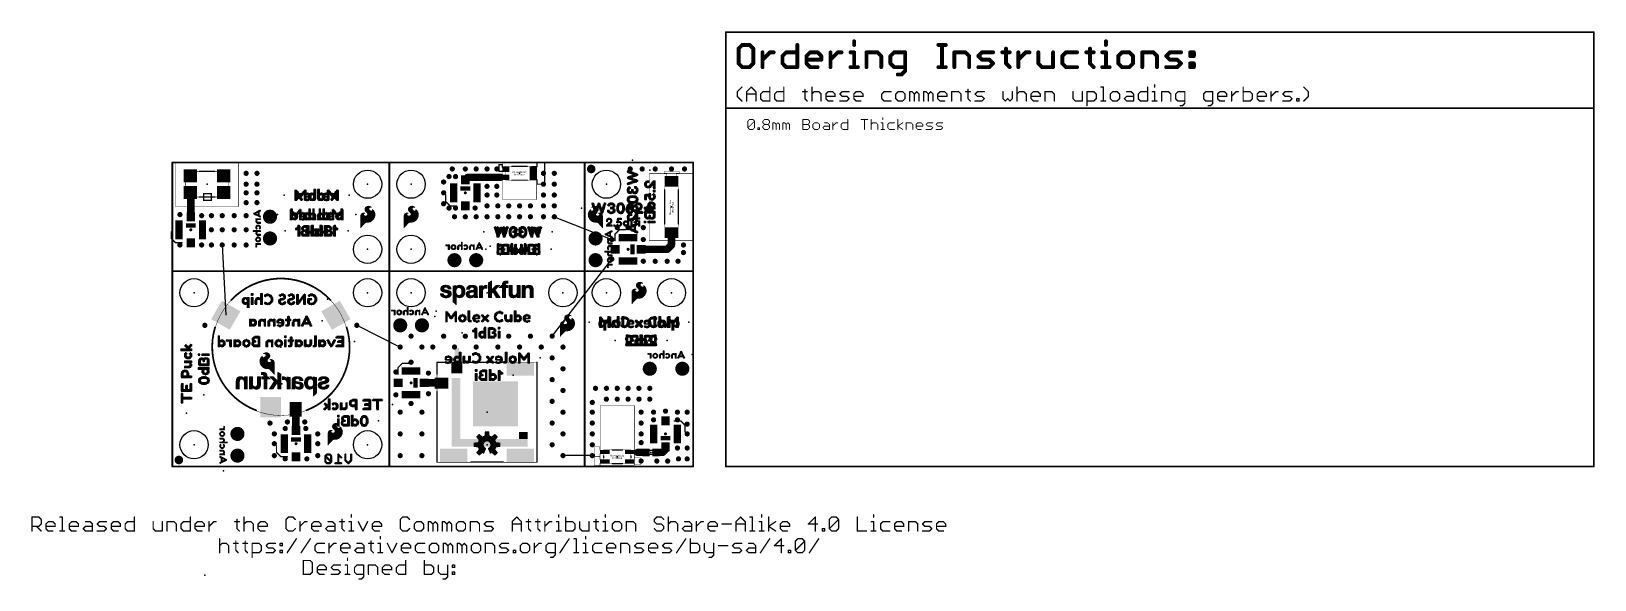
# Model space of a CAD drawing. Extents: x -17 to 166, y -13 to 51.
import ezdxf

# ---------------------------------------------------------------- set-up
doc = ezdxf.new("R2010")
doc.units = 0
for name, color, linetype in [('1', 12, 'CONTINUOUS'), ('16', 132, 'CONTINUOUS'), ('18', 110, 'CONTINUOUS'), ('19', 53, 'CONTINUOUS'), ('20', 31, 'CONTINUOUS'), ('21', 41, 'CONTINUOUS'), ('22', 40, 'CONTINUOUS'), ('23', 53, 'CONTINUOUS'), ('24', 53, 'CONTINUOUS'), ('51', 53, 'CONTINUOUS')]:
    doc.layers.add(name, color=color, linetype=linetype)

# ---------------------------------------------------------------- blocks, each defined once
blk = doc.blocks.new('RECT')
blk.add_solid([(-0.5, -0.5), (0.5, -0.5), (-0.5, 0.5), (0.5, 0.5)])
blk = doc.blocks.new('PIE')
at = {"const_width": 0.5}
blk.add_lwpolyline([(0, -0.25, 1), (0, 0.25, 1), (0, -0.25)], format="xyb", dxfattribs=at)
blk = doc.blocks.new('ROUNDV')
at = {"const_width": 0.5}
blk.add_lwpolyline([(0, -0.25, 1), (0, 0.25, 1), (0, -0.25)], format="xyb", dxfattribs=at)

msp = doc.modelspace()

# ---------------------------------------------------------------- linework, layer by layer
at = {"layer": '1'}
for points, const_width in [([(0, 22.86), (0, 35.56)], 0.2032), ([(0, 35.56), (25.4, 35.56)], 0.2032), ([(25.4, 22.86), (25.4, 35.56)], 0.2032), ([(25.4, 35.56), (48.26, 35.56)], 0.2032), ([(25.4, 35.56), (25.4, 22.86)], 0.2032), ([(38.227, 34.5186), (38.227, 35.306)], 0.1524), ([(38.227, 35.306), (38.608, 35.306)], 0.1524), ([(38.608, 35.306), (38.608, 35.0012)], 0.1524), ([(38.608, 35.0012), (39.243, 35.0012)], 0.1524), ([(39.243, 35.0012), (39.243, 34.5186)], 0.1524), ([(42.672, 35.052), (42.037, 35.052)], 0.1524), ([(42.037, 35.052), (42.037, 33.528)], 0.1524), ([(43.561, 35.56), (42.672, 35.56)], 0.1524), ([(42.672, 35.56), (42.672, 35.052)], 0.1524), ([(43.561, 33.02), (43.561, 35.56)], 0.1524), ([(48.26, 35.56), (48.26, 22.86)], 0.2032), ([(48.26, 22.86), (48.26, 35.56)], 0.2032), ([(48.26, 35.56), (60.96, 35.56)], 0.2032), ([(60.96, 35.56), (60.96, 22.86)], 0.2032), ([(34.29, 33.529), (34.576, 33.815)], 0.8788), ([(38.387, 33.815), (34.576, 33.815)], 0.8788), ([(39.243, 34.5186), (38.227, 34.5186)], 0.1524), ([(39.04, 33.815), (38.387, 33.815)], 0.1524), ([(38.7934, 33.815), (39.04, 33.815)], 0.1524), ([(42.037, 33.528), (42.672, 33.528)], 0.1524), ([(42.672, 33.528), (42.672, 33.02)], 0.1524), ([(42.672, 33.02), (43.561, 33.02)], 0.1524), ([(59.36, 34.5), (57.56, 34.5)], 0.05), ([(57.56, 34.5), (57.56, 34.3)], 0.05), ([(57.56, 34.3), (57.86, 34.3)], 0.05), ([(57.86, 34.3), (57.86, 33.7)], 0.05), ([(57.86, 33.7), (58.96, 33.7)], 0.05), ([(58.96, 33.7), (58.96, 34.3)], 0.05), ([(58.96, 34.3), (59.36, 34.3)], 0.05), ([(59.36, 34.3), (59.36, 34.5)], 0.05), ([(2.159, 29.211), (2.159, 32.005)], 0.8788), ([(2.114, 32.05), (2.159, 32.005)], 0.2032), ([(2.159, 32.005), (2.159, 32.005)], 0.2032), ([(2.159, 29.211), (2.159, 29.211)], 0.2032), ([(22.047, 29.369), (22.037, 29.289)], 0.0762), ([(22.037, 29.289), (22.037, 27.919)], 0.0762), ([(22.037, 29.2608), (23.7017, 29.2608)], 0.0762), ([(22.043, 29.337), (22.482, 29.337)], 0.0762), ([(22.067, 29.439), (22.047, 29.369)], 0.0762), ([(22.0596, 29.4132), (22.4075, 29.4132)], 0.0762), ([(22.127, 29.539), (22.067, 29.439)], 0.0762), ([(22.0972, 29.4894), (22.387, 29.4894)], 0.0762), ([(22.177, 29.579), (22.127, 29.539)], 0.0762), ([(22.1603, 29.5656), (22.4336, 29.5656)], 0.0762), ([(22.217, 29.609), (22.177, 29.579)], 0.0762), ([(22.267, 29.629), (22.217, 29.609)], 0.0762), ([(22.317, 29.639), (22.267, 29.629)], 0.0762), ([(22.377, 29.649), (22.317, 29.639)], 0.0762), ([(22.3338, 29.6418), (22.5114, 29.6418)], 0.0762), ([(22.497, 29.649), (22.377, 29.649)], 0.0762), ([(22.387, 29.499), (22.397, 29.529)], 0.0762), ([(22.387, 29.459), (22.387, 29.499)], 0.0762), ([(22.397, 29.429), (22.387, 29.459)], 0.0762), ([(22.397, 29.529), (22.457, 29.589)], 0.0762), ([(22.417, 29.399), (22.397, 29.429)], 0.0762), ([(22.477, 29.339), (22.417, 29.399)], 0.0762), ([(22.457, 29.589), (22.487, 29.599)], 0.0762), ([(22.527, 29.319), (22.477, 29.339)], 0.0762), ([(22.487, 29.599), (22.527, 29.619)], 0.0762), ([(22.537, 29.629), (22.497, 29.649)], 0.0762), ([(22.527, 29.619), (22.537, 29.629)], 0.0762), ([(22.577, 29.309), (22.527, 29.319)], 0.0762), ([(22.567, 30.219), (22.537, 30.129)], 0.0762), ([(22.537, 30.129), (22.537, 30.049)], 0.0762), ([(22.537, 30.099), (23.012, 30.099)], 0.0762), ([(22.537, 30.049), (22.557, 29.959)], 0.0762), ([(22.5428, 30.0228), (23.0545, 30.0228)], 0.0762), ([(22.5524, 30.1752), (23.007, 30.1752)], 0.0762), ([(22.557, 29.959), (22.607, 29.869)], 0.0762), ([(22.5639, 29.9466), (23.1335, 29.9466)], 0.0762), ([(22.617, 30.299), (22.567, 30.219)], 0.0762), ([(22.657, 29.309), (22.577, 29.309)], 0.0762), ([(22.5873, 30.2514), (23.0419, 30.2514)], 0.0762), ([(22.6062, 29.8704), (23.3014, 29.8704)], 0.0762), ([(22.607, 29.869), (22.677, 29.789)], 0.0762), ([(22.707, 30.369), (22.617, 30.299)], 0.0762), ([(22.6538, 30.3276), (23.2114, 30.3276)], 0.0762), ([(22.737, 29.329), (22.657, 29.309)], 0.0762), ([(22.6725, 29.7942), (23.6486, 29.7942)], 0.0762), ([(22.677, 29.789), (22.757, 29.699)], 0.0762), ([(22.817, 30.429), (22.707, 30.369)], 0.0762), ([(22.797, 29.369), (22.737, 29.329)], 0.0762), ([(22.7401, 29.718), (23.674, 29.718)], 0.0762), ([(22.749, 29.337), (23.7181, 29.337)], 0.0762), ([(22.757, 29.699), (22.827, 29.629)], 0.0762), ([(22.7708, 30.4038), (23.1674, 30.4038)], 0.0762), ([(22.837, 29.419), (22.797, 29.369)], 0.0762), ([(22.8142, 29.6418), (23.6984, 29.6418)], 0.0762), ([(22.927, 30.449), (22.817, 30.429)], 0.0762), ([(22.827, 29.629), (22.857, 29.549)], 0.0762), ([(22.8324, 29.4132), (23.7225, 29.4132)], 0.0762), ([(22.857, 29.479), (22.837, 29.419)], 0.0762), ([(22.8508, 29.5656), (23.7126, 29.5656)], 0.0762), ([(22.857, 29.549), (22.857, 29.479)], 0.0762), ([(22.857, 29.4894), (23.7269, 29.4894)], 0.0762), ([(23.027, 30.449), (22.927, 30.449)], 0.0762), ([(23.007, 30.179), (23.017, 30.209)], 0.0762), ([(23.007, 30.119), (23.007, 30.179)], 0.0762), ([(23.017, 30.079), (23.007, 30.119)], 0.0762), ([(23.017, 30.209), (23.027, 30.229)], 0.0762), ([(23.057, 30.019), (23.017, 30.079)], 0.0762), ([(23.117, 30.429), (23.027, 30.449)], 0.0762), ([(23.027, 30.229), (23.047, 30.259)], 0.0762), ([(23.047, 30.259), (23.087, 30.289)], 0.0762), ([(23.117, 29.959), (23.057, 30.019)], 0.0762), ([(23.087, 30.289), (23.127, 30.309)], 0.0762), ([(23.257, 30.359), (23.117, 30.429)], 0.0762), ([(23.157, 29.929), (23.117, 29.959)], 0.0762), ([(23.127, 30.309), (23.177, 30.319)], 0.0762), ([(23.187, 29.909), (23.157, 29.929)], 0.0762), ([(23.177, 30.319), (23.217, 30.329)], 0.0762), ([(23.227, 29.889), (23.187, 29.909)], 0.0762), ([(23.217, 30.329), (23.277, 30.329)], 0.0762), ([(23.307, 29.869), (23.227, 29.889)], 0.0762), ([(23.297, 30.329), (23.257, 30.359)], 0.0762), ([(23.277, 30.329), (23.297, 30.319)], 0.0762), ([(23.2798, 30.3276), (23.2984, 30.3276)], 0.0762), ([(23.307, 30.319), (23.297, 30.329)], 0.0762), ([(23.297, 30.319), (23.307, 30.319)], 0.0762), ([(23.337, 29.869), (23.307, 29.869)], 0.0762), ([(23.367, 29.879), (23.337, 29.869)], 0.0762), ([(23.3412, 29.8704), (23.6016, 29.8704)], 0.0762), ([(23.397, 29.909), (23.367, 29.879)], 0.0762), ([(23.407, 29.929), (23.397, 29.909)], 0.0762), ([(23.417, 29.959), (23.407, 29.929)], 0.0762), ([(23.4129, 29.9466), (23.5436, 29.9466)], 0.0762), ([(23.417, 30.049), (23.417, 29.959)], 0.0762), ([(23.497, 29.999), (23.417, 30.049)], 0.0762), ([(23.417, 30.0228), (23.4589, 30.0228)], 0.0762), ([(23.577, 29.909), (23.497, 29.999)], 0.0762), ([(23.647, 29.799), (23.577, 29.909)], 0.0762), ([(23.697, 29.649), (23.647, 29.799)], 0.0762), ([(23.667, 29.129), (23.717, 29.319)], 0.0762), ([(23.727, 29.489), (23.697, 29.649)], 0.0762), ([(23.717, 29.319), (23.727, 29.489)], 0.0762), ([(27.127, 29.369), (27.117, 29.289)], 0.0762), ([(27.117, 29.289), (27.117, 27.919)], 0.0762), ([(27.117, 29.2608), (28.7817, 29.2608)], 0.0762), ([(27.123, 29.337), (27.562, 29.337)], 0.0762), ([(27.147, 29.439), (27.127, 29.369)], 0.0762), ([(27.1396, 29.4132), (27.4875, 29.4132)], 0.0762), ([(27.207, 29.539), (27.147, 29.439)], 0.0762), ([(27.1772, 29.4894), (27.467, 29.4894)], 0.0762), ([(27.257, 29.579), (27.207, 29.539)], 0.0762), ([(27.2402, 29.5656), (27.5136, 29.5656)], 0.0762), ([(27.297, 29.609), (27.257, 29.579)], 0.0762), ([(27.347, 29.629), (27.297, 29.609)], 0.0762), ([(27.397, 29.639), (27.347, 29.629)], 0.0762), ([(27.457, 29.649), (27.397, 29.639)], 0.0762), ([(27.4138, 29.6418), (27.5914, 29.6418)], 0.0762), ([(27.577, 29.649), (27.457, 29.649)], 0.0762), ([(27.467, 29.499), (27.477, 29.529)], 0.0762), ([(27.467, 29.459), (27.467, 29.499)], 0.0762), ([(27.477, 29.429), (27.467, 29.459)], 0.0762), ([(27.477, 29.529), (27.537, 29.589)], 0.0762), ([(27.497, 29.399), (27.477, 29.429)], 0.0762), ([(27.557, 29.339), (27.497, 29.399)], 0.0762), ([(27.537, 29.589), (27.567, 29.599)], 0.0762), ([(27.607, 29.319), (27.557, 29.339)], 0.0762), ([(27.567, 29.599), (27.607, 29.619)], 0.0762), ([(27.617, 29.629), (27.577, 29.649)], 0.0762), ([(27.607, 29.619), (27.617, 29.629)], 0.0762), ([(27.657, 29.309), (27.607, 29.319)], 0.0762), ([(27.647, 30.219), (27.617, 30.129)], 0.0762), ([(27.617, 30.129), (27.617, 30.049)], 0.0762), ([(27.617, 30.099), (28.092, 30.099)], 0.0762), ([(27.617, 30.049), (27.637, 29.959)], 0.0762), ([(27.6228, 30.0228), (28.1345, 30.0228)], 0.0762), ([(27.6324, 30.1752), (28.087, 30.1752)], 0.0762), ([(27.637, 29.959), (27.687, 29.869)], 0.0762), ([(27.6439, 29.9466), (28.2135, 29.9466)], 0.0762), ([(27.697, 30.299), (27.647, 30.219)], 0.0762), ([(27.737, 29.309), (27.657, 29.309)], 0.0762), ([(27.6673, 30.2514), (28.1219, 30.2514)], 0.0762), ([(27.6862, 29.8704), (28.3814, 29.8704)], 0.0762), ([(27.687, 29.869), (27.757, 29.789)], 0.0762), ([(27.787, 30.369), (27.697, 30.299)], 0.0762), ([(27.7338, 30.3276), (28.2914, 30.3276)], 0.0762), ([(27.817, 29.329), (27.737, 29.309)], 0.0762), ([(27.7524, 29.7942), (28.7286, 29.7942)], 0.0762), ([(27.757, 29.789), (27.837, 29.699)], 0.0762), ([(27.897, 30.429), (27.787, 30.369)], 0.0762), ([(27.877, 29.369), (27.817, 29.329)], 0.0762), ([(27.8201, 29.718), (28.754, 29.718)], 0.0762), ([(27.829, 29.337), (28.7981, 29.337)], 0.0762), ([(27.837, 29.699), (27.907, 29.629)], 0.0762), ([(27.8508, 30.4038), (28.2474, 30.4038)], 0.0762), ([(27.917, 29.419), (27.877, 29.369)], 0.0762), ([(27.8942, 29.6418), (28.7783, 29.6418)], 0.0762), ([(28.007, 30.449), (27.897, 30.429)], 0.0762), ([(27.907, 29.629), (27.937, 29.549)], 0.0762), ([(27.9124, 29.4132), (28.8025, 29.4132)], 0.0762), ([(27.937, 29.479), (27.917, 29.419)], 0.0762), ([(27.9308, 29.5656), (28.7926, 29.5656)], 0.0762), ([(27.937, 29.549), (27.937, 29.479)], 0.0762), ([(27.937, 29.4894), (28.8069, 29.4894)], 0.0762), ([(28.107, 30.449), (28.007, 30.449)], 0.0762), ([(28.087, 30.179), (28.097, 30.209)], 0.0762), ([(28.087, 30.119), (28.087, 30.179)], 0.0762), ([(28.097, 30.079), (28.087, 30.119)], 0.0762), ([(28.097, 30.209), (28.107, 30.229)], 0.0762), ([(28.137, 30.019), (28.097, 30.079)], 0.0762), ([(28.197, 30.429), (28.107, 30.449)], 0.0762), ([(28.107, 30.229), (28.127, 30.259)], 0.0762), ([(28.127, 30.259), (28.167, 30.289)], 0.0762), ([(28.197, 29.959), (28.137, 30.019)], 0.0762), ([(28.167, 30.289), (28.207, 30.309)], 0.0762), ([(28.337, 30.359), (28.197, 30.429)], 0.0762), ([(28.237, 29.929), (28.197, 29.959)], 0.0762), ([(28.207, 30.309), (28.257, 30.319)], 0.0762), ([(28.267, 29.909), (28.237, 29.929)], 0.0762), ([(28.257, 30.319), (28.297, 30.329)], 0.0762), ([(28.307, 29.889), (28.267, 29.909)], 0.0762), ([(28.297, 30.329), (28.357, 30.329)], 0.0762), ([(28.387, 29.869), (28.307, 29.889)], 0.0762), ([(28.377, 30.329), (28.337, 30.359)], 0.0762), ([(28.357, 30.329), (28.377, 30.319)], 0.0762), ([(28.3598, 30.3276), (28.3784, 30.3276)], 0.0762), ([(28.387, 30.319), (28.377, 30.329)], 0.0762), ([(28.377, 30.319), (28.387, 30.319)], 0.0762), ([(28.417, 29.869), (28.387, 29.869)], 0.0762), ([(28.447, 29.879), (28.417, 29.869)], 0.0762), ([(28.4212, 29.8704), (28.6816, 29.8704)], 0.0762), ([(28.477, 29.909), (28.447, 29.879)], 0.0762), ([(28.487, 29.929), (28.477, 29.909)], 0.0762), ([(28.497, 29.959), (28.487, 29.929)], 0.0762), ([(28.4929, 29.9466), (28.6236, 29.9466)], 0.0762), ([(28.497, 30.049), (28.497, 29.959)], 0.0762), ([(28.577, 29.999), (28.497, 30.049)], 0.0762), ([(28.497, 30.0228), (28.5389, 30.0228)], 0.0762), ([(28.657, 29.909), (28.577, 29.999)], 0.0762), ([(28.727, 29.799), (28.657, 29.909)], 0.0762), ([(28.777, 29.649), (28.727, 29.799)], 0.0762), ([(28.747, 29.129), (28.797, 29.319)], 0.0762), ([(28.807, 29.489), (28.777, 29.649)], 0.0762), ([(28.797, 29.319), (28.807, 29.489)], 0.0762), ([(22.037, 29.1846), (23.6816, 29.1846)], 0.0762), ([(22.037, 29.1084), (23.6556, 29.1084)], 0.0762), ([(22.037, 29.0322), (23.6132, 29.0322)], 0.0762), ([(22.037, 28.956), (23.5709, 28.956)], 0.0762), ([(22.037, 28.8798), (23.5132, 28.8798)], 0.0762), ([(22.037, 28.8036), (23.4416, 28.8036)], 0.0762), ([(22.037, 28.7274), (23.358, 28.7274)], 0.0762), ([(22.037, 28.6512), (23.2407, 28.6512)], 0.0762), ([(22.037, 28.575), (23.003, 28.575)], 0.0762), ([(22.037, 28.4988), (22.5733, 28.4988)], 0.0762), ([(22.037, 28.4226), (22.4906, 28.4226)], 0.0762), ([(22.037, 28.3464), (22.4205, 28.3464)], 0.0762), ([(22.037, 28.2702), (22.3552, 28.2702)], 0.0762), ([(22.037, 28.194), (22.282, 28.194)], 0.0762), ([(22.037, 28.1178), (22.2077, 28.1178)], 0.0762), ([(22.037, 28.0416), (22.1396, 28.0416)], 0.0762), ([(22.037, 27.919), (22.087, 27.969)], 0.0762), ([(22.037, 27.9654), (22.0834, 27.9654)], 0.0762), ([(22.087, 27.969), (22.117, 28.019)], 0.0762), ([(22.117, 28.019), (22.167, 28.069)], 0.0762), ([(22.167, 28.069), (22.217, 28.129)], 0.0762), ([(22.217, 28.129), (22.337, 28.249)], 0.0762), ([(22.337, 28.249), (22.457, 28.389)], 0.0762), ([(22.457, 28.389), (22.557, 28.489)], 0.0762), ([(22.557, 28.489), (22.657, 28.549)], 0.0762), ([(22.657, 28.549), (22.717, 28.559)], 0.0762), ([(22.717, 28.559), (22.907, 28.559)], 0.0762), ([(22.907, 28.559), (23.027, 28.579)], 0.0762), ([(23.027, 28.579), (23.137, 28.609)], 0.0762), ([(23.137, 28.609), (23.237, 28.649)], 0.0762), ([(23.237, 28.649), (23.337, 28.709)], 0.0762), ([(23.337, 28.709), (23.417, 28.779)], 0.0762), ([(23.417, 28.779), (23.497, 28.859)], 0.0762), ([(23.497, 28.859), (23.567, 28.949)], 0.0762), ([(23.567, 28.949), (23.667, 29.129)], 0.0762), ([(27.117, 29.1846), (28.7616, 29.1846)], 0.0762), ([(27.117, 29.1084), (28.7356, 29.1084)], 0.0762), ([(27.117, 29.0322), (28.6932, 29.0322)], 0.0762), ([(27.117, 28.956), (28.6509, 28.956)], 0.0762), ([(27.117, 28.8798), (28.5932, 28.8798)], 0.0762), ([(27.117, 28.8036), (28.5216, 28.8036)], 0.0762), ([(27.117, 28.7274), (28.438, 28.7274)], 0.0762), ([(27.117, 28.6512), (28.3207, 28.6512)], 0.0762), ([(27.117, 28.575), (28.083, 28.575)], 0.0762), ([(27.117, 28.4988), (27.6533, 28.4988)], 0.0762), ([(27.117, 28.4226), (27.5706, 28.4226)], 0.0762), ([(27.117, 28.3464), (27.5005, 28.3464)], 0.0762), ([(27.117, 28.2702), (27.4352, 28.2702)], 0.0762), ([(27.117, 28.194), (27.362, 28.194)], 0.0762), ([(27.117, 28.1178), (27.2877, 28.1178)], 0.0762), ([(27.117, 28.0416), (27.2196, 28.0416)], 0.0762), ([(27.117, 27.919), (27.167, 27.969)], 0.0762), ([(27.117, 27.9654), (27.1634, 27.9654)], 0.0762), ([(27.167, 27.969), (27.197, 28.019)], 0.0762), ([(27.197, 28.019), (27.247, 28.069)], 0.0762), ([(27.247, 28.069), (27.297, 28.129)], 0.0762), ([(27.297, 28.129), (27.417, 28.249)], 0.0762), ([(27.417, 28.249), (27.537, 28.389)], 0.0762), ([(27.537, 28.389), (27.637, 28.489)], 0.0762), ([(27.637, 28.489), (27.737, 28.549)], 0.0762), ([(27.737, 28.549), (27.797, 28.559)], 0.0762), ([(27.797, 28.559), (27.987, 28.559)], 0.0762), ([(27.987, 28.559), (28.107, 28.579)], 0.0762), ([(28.107, 28.579), (28.217, 28.609)], 0.0762), ([(28.217, 28.609), (28.317, 28.649)], 0.0762), ([(28.317, 28.649), (28.417, 28.709)], 0.0762), ([(28.417, 28.709), (28.497, 28.779)], 0.0762), ([(28.497, 28.779), (28.577, 28.859)], 0.0762), ([(28.577, 28.859), (28.647, 28.949)], 0.0762), ([(28.647, 28.949), (28.747, 29.129)], 0.0762), ([(58.42, 25.908), (58.42, 27.353)], 0.8788), ([(54.865, 25.4), (57.912, 25.4)], 0.8788), ([(57.912, 25.4), (58.42, 25.908)], 0.8788), ([(0, 22.86), (25.4, 22.86)], 0.2032), ([(0, 0), (0, 22.86)], 0.2032), ([(25.4, 22.86), (0, 22.86)], 0.2032), ([(48.26, 22.86), (25.4, 22.86)], 0.2032), ([(25.4, 22.86), (25.4, 0)], 0.2032), ([(25.4, 0), (25.4, 22.86)], 0.2032), ([(25.4, 22.86), (48.26, 22.86)], 0.2032), ([(48.26, 22.86), (48.26, 0)], 0.2032), ([(48.26, 22.86), (60.96, 22.86)], 0.2032), ([(48.26, 0), (48.26, 22.86)], 0.2032), ([(60.96, 22.86), (48.26, 22.86)], 0.2032), ([(60.96, 22.86), (60.96, 0)], 0.2032), ([(53.797, 20.479), (53.787, 20.399)], 0.0762), ([(53.787, 20.399), (53.787, 19.029)], 0.0762), ([(53.787, 20.3454), (55.445, 20.3454)], 0.0762), ([(53.787, 20.2692), (55.4249, 20.2692)], 0.0762), ([(53.787, 20.193), (55.3914, 20.193)], 0.0762), ([(53.787, 20.1168), (55.3491, 20.1168)], 0.0762), ([(53.7898, 20.4216), (54.314, 20.4216)], 0.0762), ([(53.817, 20.549), (53.797, 20.479)], 0.0762), ([(53.8024, 20.4978), (54.1782, 20.4978)], 0.0762), ([(53.877, 20.649), (53.817, 20.549)], 0.0762), ([(53.832, 20.574), (54.137, 20.574)], 0.0762), ([(53.927, 20.689), (53.877, 20.649)], 0.0762), ([(53.8785, 20.6502), (54.1582, 20.6502)], 0.0762), ([(53.967, 20.719), (53.927, 20.689)], 0.0762), ([(54.017, 20.739), (53.967, 20.719)], 0.0762), ([(53.9855, 20.7264), (54.2718, 20.7264)], 0.0762), ([(54.067, 20.749), (54.017, 20.739)], 0.0762), ([(54.127, 20.759), (54.067, 20.749)], 0.0762), ([(54.247, 20.759), (54.127, 20.759)], 0.0762), ([(54.137, 20.609), (54.147, 20.639)], 0.0762), ([(54.137, 20.569), (54.137, 20.609)], 0.0762), ([(54.147, 20.539), (54.137, 20.569)], 0.0762), ([(54.147, 20.639), (54.207, 20.699)], 0.0762), ([(54.167, 20.509), (54.147, 20.539)], 0.0762), ([(54.227, 20.449), (54.167, 20.509)], 0.0762), ([(54.207, 20.699), (54.237, 20.709)], 0.0762), ([(54.277, 20.429), (54.227, 20.449)], 0.0762), ([(54.237, 20.709), (54.277, 20.729)], 0.0762), ([(54.287, 20.739), (54.247, 20.759)], 0.0762), ([(54.277, 20.729), (54.287, 20.739)], 0.0762), ([(54.327, 20.419), (54.277, 20.429)], 0.0762), ([(54.317, 21.329), (54.287, 21.239)], 0.0762), ([(54.287, 21.239), (54.287, 21.159)], 0.0762), ([(54.287, 21.1836), (54.7706, 21.1836)], 0.0762), ([(54.287, 21.159), (54.307, 21.069)], 0.0762), ([(54.2939, 21.2598), (54.757, 21.2598)], 0.0762), ([(54.2985, 21.1074), (54.8286, 21.1074)], 0.0762), ([(54.307, 21.069), (54.357, 20.979)], 0.0762), ([(54.367, 21.409), (54.317, 21.329)], 0.0762), ([(54.3214, 21.336), (54.7755, 21.336)], 0.0762), ([(54.407, 20.419), (54.327, 20.419)], 0.0762), ([(54.328, 21.0312), (54.9187, 21.0312)], 0.0762), ([(54.357, 20.979), (54.427, 20.899)], 0.0762), ([(54.457, 21.479), (54.367, 21.409)], 0.0762), ([(54.3711, 21.4122), (54.8634, 21.4122)], 0.0762), ([(54.378, 20.955), (55.3677, 20.955)], 0.0762), ([(54.487, 20.439), (54.407, 20.419)], 0.0762), ([(54.4174, 20.4216), (55.4651, 20.4216)], 0.0762), ([(54.427, 20.899), (54.507, 20.809)], 0.0762), ([(54.445, 20.8788), (55.4071, 20.8788)], 0.0762), ([(54.567, 21.539), (54.457, 21.479)], 0.0762), ([(54.4742, 21.4884), (54.9682, 21.4884)], 0.0762), ([(54.547, 20.479), (54.487, 20.439)], 0.0762), ([(54.507, 20.809), (54.577, 20.739)], 0.0762), ([(54.5134, 20.8026), (55.4325, 20.8026)], 0.0762), ([(54.587, 20.529), (54.547, 20.479)], 0.0762), ([(54.562, 20.4978), (55.471, 20.4978)], 0.0762), ([(54.677, 21.559), (54.567, 21.539)], 0.0762), ([(54.577, 20.739), (54.607, 20.659)], 0.0762), ([(54.5817, 20.7264), (55.4531, 20.7264)], 0.0762), ([(54.607, 20.589), (54.587, 20.529)], 0.0762), ([(54.602, 20.574), (55.4755, 20.574)], 0.0762), ([(54.607, 20.659), (54.607, 20.589)], 0.0762), ([(54.607, 20.6502), (55.4674, 20.6502)], 0.0762), ([(54.777, 21.559), (54.677, 21.559)], 0.0762), ([(54.757, 21.289), (54.767, 21.319)], 0.0762), ([(54.757, 21.229), (54.757, 21.289)], 0.0762), ([(54.767, 21.189), (54.757, 21.229)], 0.0762), ([(54.767, 21.319), (54.777, 21.339)], 0.0762), ([(54.807, 21.129), (54.767, 21.189)], 0.0762), ([(54.867, 21.539), (54.777, 21.559)], 0.0762), ([(54.777, 21.339), (54.797, 21.369)], 0.0762), ([(54.797, 21.369), (54.837, 21.399)], 0.0762), ([(54.867, 21.069), (54.807, 21.129)], 0.0762), ([(54.837, 21.399), (54.877, 21.419)], 0.0762), ([(55.007, 21.469), (54.867, 21.539)], 0.0762), ([(54.907, 21.039), (54.867, 21.069)], 0.0762), ([(54.877, 21.419), (54.927, 21.429)], 0.0762), ([(54.937, 21.019), (54.907, 21.039)], 0.0762), ([(54.927, 21.429), (54.967, 21.439)], 0.0762), ([(54.977, 20.999), (54.937, 21.019)], 0.0762), ([(54.967, 21.439), (55.027, 21.439)], 0.0762), ([(55.057, 20.979), (54.977, 20.999)], 0.0762), ([(55.047, 21.439), (55.007, 21.469)], 0.0762), ([(55.027, 21.439), (55.047, 21.429)], 0.0762), ([(55.057, 21.429), (55.047, 21.439)], 0.0762), ([(55.047, 21.429), (55.057, 21.429)], 0.0762), ([(55.087, 20.979), (55.057, 20.979)], 0.0762), ([(55.117, 20.989), (55.087, 20.979)], 0.0762), ([(55.147, 21.019), (55.117, 20.989)], 0.0762), ([(55.157, 21.039), (55.147, 21.019)], 0.0762), ([(55.1531, 21.0312), (55.3162, 21.0312)], 0.0762), ([(55.167, 21.069), (55.157, 21.039)], 0.0762), ([(55.167, 21.159), (55.167, 21.069)], 0.0762), ([(55.247, 21.109), (55.167, 21.159)], 0.0762), ([(55.167, 21.1074), (55.2484, 21.1074)], 0.0762), ([(55.327, 21.019), (55.247, 21.109)], 0.0762), ([(55.317, 20.059), (55.417, 20.239)], 0.0762), ([(55.397, 20.909), (55.327, 21.019)], 0.0762), ([(55.447, 20.759), (55.397, 20.909)], 0.0762), ([(55.417, 20.239), (55.467, 20.429)], 0.0762), ([(55.477, 20.599), (55.447, 20.759)], 0.0762), ([(55.467, 20.429), (55.477, 20.599)], 0.0762), ([(53.787, 20.0406), (55.3027, 20.0406)], 0.0762), ([(53.787, 19.9644), (55.2424, 19.9644)], 0.0762), ([(53.787, 19.8882), (55.1661, 19.8882)], 0.0762), ([(53.787, 19.812), (55.0753, 19.812)], 0.0762), ([(53.787, 19.7358), (54.929, 19.7358)], 0.0762), ([(53.787, 19.6596), (54.4106, 19.6596)], 0.0762), ([(53.787, 19.5834), (54.2914, 19.5834)], 0.0762), ([(53.787, 19.5072), (54.2152, 19.5072)], 0.0762), ([(53.787, 19.431), (54.1487, 19.431)], 0.0762), ([(53.787, 19.3548), (54.0828, 19.3548)], 0.0762), ([(53.787, 19.2786), (54.0066, 19.2786)], 0.0762), ([(53.787, 19.2024), (53.9365, 19.2024)], 0.0762), ([(53.787, 19.1262), (53.8653, 19.1262)], 0.0762), ([(53.787, 19.029), (53.837, 19.079)], 0.0762), ([(53.787, 19.05), (53.808, 19.05)], 0.0762), ([(53.837, 19.079), (53.867, 19.129)], 0.0762), ([(53.867, 19.129), (53.917, 19.179)], 0.0762), ([(53.917, 19.179), (53.967, 19.239)], 0.0762), ([(53.967, 19.239), (54.087, 19.359)], 0.0762), ([(54.087, 19.359), (54.207, 19.499)], 0.0762), ([(54.207, 19.499), (54.307, 19.599)], 0.0762), ([(54.307, 19.599), (54.407, 19.659)], 0.0762), ([(54.407, 19.659), (54.467, 19.669)], 0.0762), ([(54.467, 19.669), (54.657, 19.669)], 0.0762), ([(54.657, 19.669), (54.777, 19.689)], 0.0762), ([(54.777, 19.689), (54.887, 19.719)], 0.0762), ([(54.887, 19.719), (54.987, 19.759)], 0.0762), ([(54.987, 19.759), (55.087, 19.819)], 0.0762), ([(55.087, 19.819), (55.167, 19.889)], 0.0762), ([(55.167, 19.889), (55.247, 19.969)], 0.0762), ([(55.247, 19.969), (55.317, 20.059)], 0.0762), ([(45.415, 16.669), (45.405, 16.589)], 0.0762), ([(45.405, 16.589), (45.405, 15.219)], 0.0762), ([(45.405, 16.5354), (47.063, 16.5354)], 0.0762), ([(45.405, 16.4592), (47.0429, 16.4592)], 0.0762), ([(45.4078, 16.6116), (45.932, 16.6116)], 0.0762), ([(45.435, 16.739), (45.415, 16.669)], 0.0762), ([(45.4204, 16.6878), (45.7962, 16.6878)], 0.0762), ([(45.495, 16.839), (45.435, 16.739)], 0.0762), ([(45.45, 16.764), (45.755, 16.764)], 0.0762), ([(45.545, 16.879), (45.495, 16.839)], 0.0762), ([(45.4965, 16.8402), (45.7762, 16.8402)], 0.0762), ([(45.585, 16.909), (45.545, 16.879)], 0.0762), ([(45.635, 16.929), (45.585, 16.909)], 0.0762), ([(45.6035, 16.9164), (45.8898, 16.9164)], 0.0762), ([(45.685, 16.939), (45.635, 16.929)], 0.0762), ([(45.745, 16.949), (45.685, 16.939)], 0.0762), ([(45.865, 16.949), (45.745, 16.949)], 0.0762), ([(45.755, 16.799), (45.765, 16.829)], 0.0762), ([(45.755, 16.759), (45.755, 16.799)], 0.0762), ([(45.765, 16.729), (45.755, 16.759)], 0.0762), ([(45.765, 16.829), (45.825, 16.889)], 0.0762), ([(45.785, 16.699), (45.765, 16.729)], 0.0762), ([(45.845, 16.639), (45.785, 16.699)], 0.0762), ([(45.825, 16.889), (45.855, 16.899)], 0.0762), ([(45.895, 16.619), (45.845, 16.639)], 0.0762), ([(45.855, 16.899), (45.895, 16.919)], 0.0762), ([(45.905, 16.929), (45.865, 16.949)], 0.0762), ([(45.895, 16.919), (45.905, 16.929)], 0.0762), ([(45.945, 16.609), (45.895, 16.619)], 0.0762), ([(45.935, 17.519), (45.905, 17.429)], 0.0762), ([(45.905, 17.429), (45.905, 17.349)], 0.0762), ([(45.905, 17.3736), (46.3886, 17.3736)], 0.0762), ([(45.905, 17.349), (45.925, 17.259)], 0.0762), ([(45.9119, 17.4498), (46.375, 17.4498)], 0.0762), ([(45.9165, 17.2974), (46.4466, 17.2974)], 0.0762), ([(45.925, 17.259), (45.975, 17.169)], 0.0762), ([(45.985, 17.599), (45.935, 17.519)], 0.0762), ([(45.9394, 17.526), (46.3935, 17.526)], 0.0762), ([(46.025, 16.609), (45.945, 16.609)], 0.0762), ([(45.946, 17.2212), (46.5367, 17.2212)], 0.0762), ([(45.975, 17.169), (46.045, 17.089)], 0.0762), ([(46.075, 17.669), (45.985, 17.599)], 0.0762), ([(45.9891, 17.6022), (46.4814, 17.6022)], 0.0762), ([(45.996, 17.145), (46.9857, 17.145)], 0.0762), ([(46.105, 16.629), (46.025, 16.609)], 0.0762), ([(46.0354, 16.6116), (47.0831, 16.6116)], 0.0762), ([(46.045, 17.089), (46.125, 16.999)], 0.0762), ([(46.063, 17.0688), (47.0251, 17.0688)], 0.0762), ([(46.185, 17.729), (46.075, 17.669)], 0.0762), ([(46.0922, 17.6784), (46.5862, 17.6784)], 0.0762), ([(46.165, 16.669), (46.105, 16.629)], 0.0762), ([(46.125, 16.999), (46.195, 16.929)], 0.0762), ([(46.1314, 16.9926), (47.0505, 16.9926)], 0.0762), ([(46.205, 16.719), (46.165, 16.669)], 0.0762), ([(46.18, 16.6878), (47.089, 16.6878)], 0.0762), ([(46.295, 17.749), (46.185, 17.729)], 0.0762), ([(46.195, 16.929), (46.225, 16.849)], 0.0762), ([(46.1997, 16.9164), (47.0711, 16.9164)], 0.0762), ([(46.225, 16.779), (46.205, 16.719)], 0.0762), ([(46.22, 16.764), (47.0935, 16.764)], 0.0762), ([(46.225, 16.849), (46.225, 16.779)], 0.0762), ([(46.225, 16.8402), (47.0854, 16.8402)], 0.0762), ([(46.395, 17.749), (46.295, 17.749)], 0.0762), ([(46.375, 17.479), (46.385, 17.509)], 0.0762), ([(46.375, 17.419), (46.375, 17.479)], 0.0762), ([(46.385, 17.379), (46.375, 17.419)], 0.0762), ([(46.385, 17.509), (46.395, 17.529)], 0.0762), ([(46.425, 17.319), (46.385, 17.379)], 0.0762), ([(46.485, 17.729), (46.395, 17.749)], 0.0762), ([(46.395, 17.529), (46.415, 17.559)], 0.0762), ([(46.415, 17.559), (46.455, 17.589)], 0.0762), ([(46.485, 17.259), (46.425, 17.319)], 0.0762), ([(46.455, 17.589), (46.495, 17.609)], 0.0762), ([(46.625, 17.659), (46.485, 17.729)], 0.0762), ([(46.525, 17.229), (46.485, 17.259)], 0.0762), ([(46.495, 17.609), (46.545, 17.619)], 0.0762), ([(46.555, 17.209), (46.525, 17.229)], 0.0762), ([(46.545, 17.619), (46.585, 17.629)], 0.0762), ([(46.595, 17.189), (46.555, 17.209)], 0.0762), ([(46.585, 17.629), (46.645, 17.629)], 0.0762), ([(46.675, 17.169), (46.595, 17.189)], 0.0762), ([(46.665, 17.629), (46.625, 17.659)], 0.0762), ([(46.645, 17.629), (46.665, 17.619)], 0.0762), ([(46.675, 17.619), (46.665, 17.629)], 0.0762), ([(46.665, 17.619), (46.675, 17.619)], 0.0762), ([(46.705, 17.169), (46.675, 17.169)], 0.0762), ([(46.735, 17.179), (46.705, 17.169)], 0.0762), ([(46.765, 17.209), (46.735, 17.179)], 0.0762), ([(46.775, 17.229), (46.765, 17.209)], 0.0762), ([(46.7711, 17.2212), (46.9342, 17.2212)], 0.0762), ([(46.785, 17.259), (46.775, 17.229)], 0.0762), ([(46.785, 17.349), (46.785, 17.259)], 0.0762), ([(46.865, 17.299), (46.785, 17.349)], 0.0762), ([(46.785, 17.2974), (46.8664, 17.2974)], 0.0762), ([(46.945, 17.209), (46.865, 17.299)], 0.0762), ([(47.015, 17.099), (46.945, 17.209)], 0.0762), ([(47.065, 16.949), (47.015, 17.099)], 0.0762), ([(47.035, 16.429), (47.085, 16.619)], 0.0762), ([(47.095, 16.789), (47.065, 16.949)], 0.0762), ([(47.085, 16.619), (47.095, 16.789)], 0.0762), ([(45.405, 16.383), (47.0094, 16.383)], 0.0762), ([(45.405, 16.3068), (46.9671, 16.3068)], 0.0762), ([(45.405, 16.2306), (46.9207, 16.2306)], 0.0762), ([(45.405, 16.1544), (46.8604, 16.1544)], 0.0762), ([(45.405, 16.0782), (46.7841, 16.0782)], 0.0762), ([(45.405, 16.002), (46.6933, 16.002)], 0.0762), ([(45.405, 15.9258), (46.547, 15.9258)], 0.0762), ([(45.405, 15.8496), (46.0286, 15.8496)], 0.0762), ([(45.405, 15.7734), (45.9094, 15.7734)], 0.0762), ([(45.405, 15.6972), (45.8332, 15.6972)], 0.0762), ([(45.405, 15.621), (45.7667, 15.621)], 0.0762), ([(45.405, 15.5448), (45.7008, 15.5448)], 0.0762), ([(45.405, 15.4686), (45.6246, 15.4686)], 0.0762), ([(45.405, 15.3924), (45.5545, 15.3924)], 0.0762), ([(45.405, 15.3162), (45.4833, 15.3162)], 0.0762), ([(45.405, 15.219), (45.455, 15.269)], 0.0762), ([(45.405, 15.24), (45.426, 15.24)], 0.0762), ([(45.455, 15.269), (45.485, 15.319)], 0.0762), ([(45.485, 15.319), (45.535, 15.369)], 0.0762), ([(45.535, 15.369), (45.585, 15.429)], 0.0762), ([(45.585, 15.429), (45.705, 15.549)], 0.0762), ([(45.705, 15.549), (45.825, 15.689)], 0.0762), ([(45.825, 15.689), (45.925, 15.789)], 0.0762), ([(45.925, 15.789), (46.025, 15.849)], 0.0762), ([(46.025, 15.849), (46.085, 15.859)], 0.0762), ([(46.085, 15.859), (46.275, 15.859)], 0.0762), ([(46.275, 15.859), (46.395, 15.879)], 0.0762), ([(46.395, 15.879), (46.505, 15.909)], 0.0762), ([(46.505, 15.909), (46.605, 15.949)], 0.0762), ([(46.605, 15.949), (46.705, 16.009)], 0.0762), ([(46.705, 16.009), (46.785, 16.079)], 0.0762), ([(46.785, 16.079), (46.865, 16.159)], 0.0762), ([(46.865, 16.159), (46.935, 16.249)], 0.0762), ([(46.935, 16.249), (47.035, 16.429)], 0.0762), ([(29.465, 9.779), (31.3616, 9.779)], 0.8788), ([(31.471, 9.779), (31.3616, 9.779)], 0.2032), ([(31.5, 9.75), (31.471, 9.779)], 0.2032), ([(14.45, 6.69), (14.45, 4.22)], 0.8788), ([(14.478, 4.192), (14.45, 4.22)], 0.8788), ([(18.237, 3.969), (18.227, 3.889)], 0.0762), ([(18.227, 3.889), (18.227, 2.519)], 0.0762), ([(18.227, 3.8862), (19.8984, 3.8862)], 0.0762), ([(18.227, 3.81), (19.8783, 3.81)], 0.0762), ([(18.227, 3.7338), (19.8583, 3.7338)], 0.0762), ([(18.227, 3.6576), (19.8173, 3.6576)], 0.0762), ([(18.2362, 3.9624), (18.6436, 3.9624)], 0.0762), ([(18.257, 4.039), (18.237, 3.969)], 0.0762), ([(18.2569, 4.0386), (18.5838, 4.0386)], 0.0762), ([(18.317, 4.139), (18.257, 4.039)], 0.0762), ([(18.3025, 4.1148), (18.5823, 4.1148)], 0.0762), ([(18.367, 4.179), (18.317, 4.139)], 0.0762), ([(18.407, 4.209), (18.367, 4.179)], 0.0762), ([(18.383, 4.191), (18.653, 4.191)], 0.0762), ([(18.457, 4.229), (18.407, 4.209)], 0.0762), ([(18.507, 4.239), (18.457, 4.229)], 0.0762), ([(18.567, 4.249), (18.507, 4.239)], 0.0762), ([(18.687, 4.249), (18.567, 4.249)], 0.0762), ([(18.577, 4.099), (18.587, 4.129)], 0.0762), ([(18.577, 4.059), (18.577, 4.099)], 0.0762), ([(18.587, 4.029), (18.577, 4.059)], 0.0762), ([(18.587, 4.129), (18.647, 4.189)], 0.0762), ([(18.607, 3.999), (18.587, 4.029)], 0.0762), ([(18.667, 3.939), (18.607, 3.999)], 0.0762), ([(18.647, 4.189), (18.677, 4.199)], 0.0762), ([(18.717, 3.919), (18.667, 3.939)], 0.0762), ([(18.677, 4.199), (18.717, 4.219)], 0.0762), ([(18.727, 4.229), (18.687, 4.249)], 0.0762), ([(18.717, 4.219), (18.727, 4.229)], 0.0762), ([(18.767, 3.909), (18.717, 3.919)], 0.0762), ([(18.757, 4.819), (18.727, 4.729)], 0.0762), ([(18.727, 4.729), (18.727, 4.649)], 0.0762), ([(18.727, 4.7244), (19.197, 4.7244)], 0.0762), ([(18.727, 4.649), (18.747, 4.559)], 0.0762), ([(18.7272, 4.6482), (19.2275, 4.6482)], 0.0762), ([(18.7441, 4.572), (19.294, 4.572)], 0.0762), ([(18.747, 4.559), (18.797, 4.469)], 0.0762), ([(18.7509, 4.8006), (19.2042, 4.8006)], 0.0762), ([(18.807, 4.899), (18.757, 4.819)], 0.0762), ([(18.847, 3.909), (18.767, 3.909)], 0.0762), ([(18.7821, 4.4958), (19.4034, 4.4958)], 0.0762), ([(18.7931, 4.8768), (19.2607, 4.8768)], 0.0762), ([(18.797, 4.469), (18.867, 4.389)], 0.0762), ([(18.897, 4.969), (18.807, 4.899)], 0.0762), ([(18.8402, 4.4196), (19.8239, 4.4196)], 0.0762), ([(18.927, 3.929), (18.847, 3.909)], 0.0762), ([(18.867, 4.389), (18.947, 4.299)], 0.0762), ([(18.8764, 4.953), (19.455, 4.953)], 0.0762), ([(19.007, 5.029), (18.897, 4.969)], 0.0762), ([(18.9075, 4.3434), (19.8555, 4.3434)], 0.0762), ([(18.987, 3.969), (18.927, 3.929)], 0.0762), ([(18.947, 4.299), (19.017, 4.229)], 0.0762), ([(18.9771, 3.9624), (19.9095, 3.9624)], 0.0762), ([(18.9788, 4.2672), (19.8809, 4.2672)], 0.0762), ([(19.027, 4.019), (18.987, 3.969)], 0.0762), ([(19.117, 5.049), (19.007, 5.029)], 0.0762), ([(19.0081, 5.0292), (19.3061, 5.0292)], 0.0762), ([(19.017, 4.229), (19.047, 4.149)], 0.0762), ([(19.047, 4.079), (19.027, 4.019)], 0.0762), ([(19.0313, 4.191), (19.8979, 4.191)], 0.0762), ([(19.0335, 4.0386), (19.914, 4.0386)], 0.0762), ([(19.047, 4.149), (19.047, 4.079)], 0.0762), ([(19.047, 4.1148), (19.9122, 4.1148)], 0.0762), ([(19.217, 5.049), (19.117, 5.049)], 0.0762), ([(19.197, 4.779), (19.207, 4.809)], 0.0762), ([(19.197, 4.719), (19.197, 4.779)], 0.0762), ([(19.207, 4.679), (19.197, 4.719)], 0.0762), ([(19.207, 4.809), (19.217, 4.829)], 0.0762), ([(19.247, 4.619), (19.207, 4.679)], 0.0762), ([(19.307, 5.029), (19.217, 5.049)], 0.0762), ([(19.217, 4.829), (19.237, 4.859)], 0.0762), ([(19.237, 4.859), (19.277, 4.889)], 0.0762), ([(19.307, 4.559), (19.247, 4.619)], 0.0762), ([(19.277, 4.889), (19.317, 4.909)], 0.0762), ([(19.447, 4.959), (19.307, 5.029)], 0.0762), ([(19.347, 4.529), (19.307, 4.559)], 0.0762), ([(19.317, 4.909), (19.367, 4.919)], 0.0762), ([(19.377, 4.509), (19.347, 4.529)], 0.0762), ([(19.367, 4.919), (19.407, 4.929)], 0.0762), ([(19.417, 4.489), (19.377, 4.509)], 0.0762), ([(19.407, 4.929), (19.467, 4.929)], 0.0762), ([(19.497, 4.469), (19.417, 4.489)], 0.0762), ([(19.487, 4.929), (19.447, 4.959)], 0.0762), ([(19.467, 4.929), (19.487, 4.919)], 0.0762), ([(19.497, 4.919), (19.487, 4.929)], 0.0762), ([(19.487, 4.919), (19.497, 4.919)], 0.0762), ([(19.527, 4.469), (19.497, 4.469)], 0.0762), ([(19.557, 4.479), (19.527, 4.469)], 0.0762), ([(19.587, 4.509), (19.557, 4.479)], 0.0762), ([(19.5738, 4.4958), (19.7754, 4.4958)], 0.0762), ([(19.597, 4.529), (19.587, 4.509)], 0.0762), ([(19.607, 4.559), (19.597, 4.529)], 0.0762), ([(19.607, 4.649), (19.607, 4.559)], 0.0762), ([(19.687, 4.599), (19.607, 4.649)], 0.0762), ([(19.607, 4.6482), (19.6083, 4.6482)], 0.0762), ([(19.607, 4.572), (19.711, 4.572)], 0.0762), ([(19.767, 4.509), (19.687, 4.599)], 0.0762), ([(19.757, 3.549), (19.857, 3.729)], 0.0762), ([(19.837, 4.399), (19.767, 4.509)], 0.0762), ([(19.887, 4.249), (19.837, 4.399)], 0.0762), ([(19.857, 3.729), (19.907, 3.919)], 0.0762), ([(19.917, 4.089), (19.887, 4.249)], 0.0762), ([(19.907, 3.919), (19.917, 4.089)], 0.0762), ([(18.227, 3.5814), (19.775, 3.5814)], 0.0762), ([(18.227, 3.5052), (19.7229, 3.5052)], 0.0762), ([(18.227, 3.429), (19.657, 3.429)], 0.0762), ([(18.227, 3.3528), (19.5771, 3.3528)], 0.0762), ([(18.227, 3.2766), (19.473, 3.2766)], 0.0762), ([(18.227, 3.2004), (19.2955, 3.2004)], 0.0762), ([(18.227, 3.1242), (18.8057, 3.1242)], 0.0762), ([(18.227, 3.048), (18.706, 3.048)], 0.0762), ([(18.227, 2.9718), (18.6323, 2.9718)], 0.0762), ([(18.227, 2.8956), (18.5669, 2.8956)], 0.0762), ([(18.227, 2.8194), (18.4974, 2.8194)], 0.0762), ([(18.227, 2.7432), (18.4212, 2.7432)], 0.0762), ([(18.227, 2.667), (18.355, 2.667)], 0.0762), ([(18.227, 2.5908), (18.2901, 2.5908)], 0.0762), ([(18.227, 2.519), (18.277, 2.569)], 0.0762), ([(18.277, 2.569), (18.307, 2.619)], 0.0762), ([(18.307, 2.619), (18.357, 2.669)], 0.0762), ([(18.357, 2.669), (18.407, 2.729)], 0.0762), ([(18.407, 2.729), (18.527, 2.849)], 0.0762), ([(18.527, 2.849), (18.647, 2.989)], 0.0762), ([(18.647, 2.989), (18.747, 3.089)], 0.0762), ([(18.747, 3.089), (18.847, 3.149)], 0.0762), ([(18.847, 3.149), (18.907, 3.159)], 0.0762), ([(18.907, 3.159), (19.097, 3.159)], 0.0762), ([(19.097, 3.159), (19.217, 3.179)], 0.0762), ([(19.217, 3.179), (19.327, 3.209)], 0.0762), ([(19.327, 3.209), (19.427, 3.249)], 0.0762), ([(19.427, 3.249), (19.527, 3.309)], 0.0762), ([(19.527, 3.309), (19.607, 3.379)], 0.0762), ([(19.607, 3.379), (19.687, 3.459)], 0.0762), ([(19.687, 3.459), (19.757, 3.549)], 0.0762), ([(50.05, 2.3), (49.46, 2.3)], 0.05), ([(49.46, 2.3), (49.46, 1.2)], 0.05), ([(50.05, 1.9), (50.05, 2.3)], 0.05), ([(50.26, 1.9), (50.05, 1.9)], 0.05), ([(50.26, 1.5), (50.26, 1.9)], 0.05), ([(54.453, 1.693), (53.52, 1.693)], 0.4826), ([(55.427, 1.651), (54.483, 1.651)], 0.8788), ([(56.587, 1.651), (57.382, 1.651)], 0.8788), ([(57.716, 1.985), (57.382, 1.651)], 0.8788), ([(57.716, 1.985), (57.716, 2.285)], 0.8788), ([(25.4, 0), (0, 0)], 0.2032), ([(48.26, 0), (25.4, 0)], 0.2032), ([(60.96, 0), (48.26, 0)], 0.2032), ([(50.05, 1.193), (49.403, 1.193)], 0.05), ([(49.403, 1.193), (49.403, 0.1)], 0.05), ([(49.403, 0.1), (50.05, 0.1)], 0.05), ([(49.46, 1.2), (50.05, 1.2)], 0.05), ([(50.05, 1.2), (50.05, 1.5)], 0.05), ([(50.05, 1.5), (50.26, 1.5)], 0.05), ([(50.05, 0.8), (50.05, 1.193)], 0.05), ([(50.225, 0.8), (50.05, 0.8)], 0.05), ([(50.05, 0.1), (50.05, 0.4)], 0.05), ([(50.05, 0.4), (50.225, 0.4)], 0.05), ([(50.225, 0.4), (50.225, 0.8)], 0.05), ([(53.7, 0.35), (53.7, 0.8)], 0.05), ([(53.7, 0.8), (54.05, 0.8)], 0.05), ([(54.05, 0.35), (53.7, 0.35)], 0.05), ([(54.05, 0.8), (54.05, 1)], 0.05), ([(54.05, 1), (54.8, 1)], 0.05), ([(54.05, 0.2), (54.05, 0.35)], 0.05), ([(54.8, 0.2), (54.05, 0.2)], 0.05), ([(54.483, 1.663), (54.453, 1.693)], 0.2032), ([(54.483, 1.651), (54.483, 1.663)], 0.2032), ([(54.8, 1), (54.8, 0.2)], 0.05)]:
    msp.add_lwpolyline(points, dxfattribs=dict(at, const_width=const_width))
for points, const_width in [([(0.0508, 35.56, 1), (-0.0508, 35.56)], 0.1016), ([(0, 35.6108, 1), (0, 35.5092)], 0.1016), ([(25.4508, 35.56, 1), (25.3492, 35.56)], 0.1016), ([(25.4, 35.6108, 1), (25.4, 35.5092)], 0.1016), ([(25.4508, 35.56, 1), (25.3492, 35.56)], 0.1016), ([(25.4, 35.5092, 1), (25.4, 35.6108)], 0.1016), ([(38.2651, 35.306, 1), (38.1889, 35.306)], 0.0762), ([(38.227, 35.3441, 1), (38.227, 35.2679)], 0.0762), ([(38.6461, 35.306, 1), (38.5699, 35.306)], 0.0762), ([(38.608, 35.0393, 1), (38.608, 34.9631)], 0.0762), ([(38.5699, 35.0012, 1), (38.6461, 35.0012)], 0.0762), ([(38.608, 35.2679, 1), (38.608, 35.3441)], 0.0762), ([(39.2811, 35.0012, 1), (39.2049, 35.0012)], 0.0762), ([(39.243, 34.9631, 1), (39.243, 35.0393)], 0.0762), ([(42.037, 35.0901, 1), (42.037, 35.0139)], 0.0762), ([(42.0751, 35.052, 1), (41.9989, 35.052)], 0.0762), ([(42.672, 35.5981, 1), (42.672, 35.5219)], 0.0762), ([(42.7101, 35.56, 1), (42.6339, 35.56)], 0.0762), ([(42.6339, 35.052, 1), (42.7101, 35.052)], 0.0762), ([(42.672, 35.0139, 1), (42.672, 35.0901)], 0.0762), ([(43.5991, 35.56, 1), (43.5229, 35.56)], 0.0762), ([(43.561, 35.5219, 1), (43.561, 35.5981)], 0.0762), ([(48.3108, 35.56, 1), (48.2092, 35.56)], 0.1016), ([(48.3108, 35.56, 1), (48.2092, 35.56)], 0.1016), ([(48.26, 35.6108, 1), (48.26, 35.5092)], 0.1016), ([(48.26, 35.5092, 1), (48.26, 35.6108)], 0.1016), ([(61.0108, 35.56, 1), (60.9092, 35.56)], 0.1016), ([(60.96, 35.5092, 1), (60.96, 35.6108)], 0.1016), ([(34.1346, 33.6844, 1), (34.4454, 33.3736)], 0.4394), ([(34.576, 34.0347, 1), (34.576, 33.5953)], 0.4394), ([(34.7314, 33.6596, 1), (34.4206, 33.9704)], 0.4394), ([(38.227, 34.5567, 1), (38.227, 34.4805)], 0.0762), ([(38.1889, 34.5186, 1), (38.2651, 34.5186)], 0.0762), ([(38.387, 33.5953, 1), (38.387, 34.0347)], 0.4394), ([(38.387, 33.8531, 1), (38.387, 33.7769)], 0.0762), ([(38.7934, 33.8531, 1), (38.7934, 33.7769)], 0.0762), ([(39.04, 33.7769, 1), (39.04, 33.8531)], 0.0762), ([(39.04, 33.7769, 1), (39.04, 33.8531)], 0.0762), ([(39.2049, 34.5186, 1), (39.2811, 34.5186)], 0.0762), ([(39.243, 34.4805, 1), (39.243, 34.5567)], 0.0762), ([(42.037, 33.5661, 1), (42.037, 33.4899)], 0.0762), ([(41.9989, 33.528, 1), (42.0751, 33.528)], 0.0762), ([(42.7101, 33.528, 1), (42.6339, 33.528)], 0.0762), ([(42.672, 33.0581, 1), (42.672, 32.9819)], 0.0762), ([(42.6339, 33.02, 1), (42.7101, 33.02)], 0.0762), ([(42.672, 33.4899, 1), (42.672, 33.5661)], 0.0762), ([(43.5229, 33.02, 1), (43.5991, 33.02)], 0.0762), ([(43.561, 32.9819, 1), (43.561, 33.0581)], 0.0762), ([(57.56, 34.5125, 1), (57.56, 34.4875)], 0.025), ([(57.5725, 34.5, 1), (57.5475, 34.5)], 0.025), ([(57.56, 34.3125, 1), (57.56, 34.2875)], 0.025), ([(57.5475, 34.3, 1), (57.5725, 34.3)], 0.025), ([(57.8725, 34.3, 1), (57.8475, 34.3)], 0.025), ([(57.86, 33.7125, 1), (57.86, 33.6875)], 0.025), ([(57.8475, 33.7, 1), (57.8725, 33.7)], 0.025), ([(57.86, 34.2875, 1), (57.86, 34.3125)], 0.025), ([(58.9725, 34.3, 1), (58.9475, 34.3)], 0.025), ([(58.96, 34.3125, 1), (58.96, 34.2875)], 0.025), ([(58.9475, 33.7, 1), (58.9725, 33.7)], 0.025), ([(58.96, 33.6875, 1), (58.96, 33.7125)], 0.025), ([(59.3725, 34.5, 1), (59.3475, 34.5)], 0.025), ([(59.3475, 34.3, 1), (59.3725, 34.3)], 0.025), ([(59.36, 34.4875, 1), (59.36, 34.5125)], 0.025), ([(59.36, 34.2875, 1), (59.36, 34.3125)], 0.025), ([(2.3787, 32.005, 1), (1.9393, 32.005)], 0.4394), ([(2.1499, 32.0859, 1), (2.0781, 32.0141)], 0.1016), ([(2.2098, 32.005, 1), (2.1082, 32.005)], 0.1016), ([(2.1082, 32.005, 1), (2.2098, 32.005)], 0.1016), ([(2.1231, 31.9691, 1), (2.1949, 32.0409)], 0.1016), ([(1.9393, 29.211, 1), (2.3787, 29.211)], 0.4394), ([(2.2098, 29.211, 1), (2.1082, 29.211)], 0.1016), ([(22.0181, 29.2914, 1), (22.0559, 29.2866)], 0.0381), ([(22.037, 29.2798, 1), (22.037, 29.2417)], 0.0381), ([(22.0561, 29.289, 1), (22.018, 29.289)], 0.0381), ([(22.043, 29.356, 1), (22.043, 29.3179)], 0.0381), ([(22.0287, 29.3742, 1), (22.0653, 29.3638)], 0.0381), ([(22.0659, 29.3666, 1), (22.0281, 29.3714)], 0.0381), ([(22.0596, 29.4322, 1), (22.0596, 29.3941)], 0.0381), ([(22.0507, 29.4488, 1), (22.0833, 29.4292)], 0.0381), ([(22.0853, 29.4338, 1), (22.0487, 29.4442)], 0.0381), ([(22.0972, 29.5084, 1), (22.0972, 29.4703)], 0.0381), ([(22.1151, 29.5539, 1), (22.1389, 29.5241)], 0.0381), ([(22.1433, 29.5292, 1), (22.1107, 29.5488)], 0.0381), ([(22.1603, 29.5846, 1), (22.1603, 29.5465)], 0.0381), ([(22.1656, 29.5942, 1), (22.1884, 29.5638)], 0.0381), ([(22.1889, 29.5641, 1), (22.1651, 29.5939)], 0.0381), ([(22.2099, 29.6267, 1), (22.2241, 29.5913)], 0.0381), ([(22.2284, 29.5938, 1), (22.2056, 29.6242)], 0.0381), ([(22.2633, 29.6477, 1), (22.2707, 29.6103)], 0.0381), ([(22.2741, 29.6113, 1), (22.2599, 29.6467)], 0.0381), ([(22.3139, 29.6578, 1), (22.3201, 29.6202)], 0.0381), ([(22.3207, 29.6203, 1), (22.3133, 29.6577)], 0.0381), ([(22.3338, 29.6608, 1), (22.3338, 29.6227)], 0.0381), ([(22.377, 29.6681, 1), (22.377, 29.63)], 0.0381), ([(22.4061, 29.499, 1), (22.368, 29.499)], 0.0381), ([(22.3689, 29.505, 1), (22.4051, 29.493)], 0.0381), ([(22.4051, 29.465, 1), (22.3689, 29.453)], 0.0381), ([(22.368, 29.459, 1), (22.4061, 29.459)], 0.0381), ([(22.3801, 29.6302, 1), (22.3739, 29.6678)], 0.0381), ([(22.4129, 29.4396, 1), (22.3811, 29.4184)], 0.0381), ([(22.3835, 29.5425, 1), (22.4105, 29.5155)], 0.0381), ([(22.4151, 29.523, 1), (22.3789, 29.535)], 0.0381), ([(22.3789, 29.423, 1), (22.4151, 29.435)], 0.0381), ([(22.387, 29.4703, 1), (22.387, 29.5084)], 0.0381), ([(22.4305, 29.4125, 1), (22.4035, 29.3855)], 0.0381), ([(22.4011, 29.3884, 1), (22.4329, 29.4096)], 0.0381), ([(22.4075, 29.3941, 1), (22.4075, 29.4322)], 0.0381), ([(22.4336, 29.5465, 1), (22.4336, 29.5846)], 0.0381), ([(22.451, 29.6071, 1), (22.463, 29.5709)], 0.0381), ([(22.4705, 29.5755, 1), (22.4435, 29.6025)], 0.0381), ([(22.4841, 29.3567, 1), (22.4699, 29.3213)], 0.0381), ([(22.4635, 29.3255, 1), (22.4905, 29.3525)], 0.0381), ([(22.4785, 29.616, 1), (22.4955, 29.582)], 0.0381), ([(22.5055, 29.666, 1), (22.4885, 29.632)], 0.0381), ([(22.493, 29.5809, 1), (22.481, 29.6171)], 0.0381), ([(22.482, 29.3179, 1), (22.482, 29.356)], 0.0381), ([(22.497, 29.63, 1), (22.497, 29.6681)], 0.0381), ([(22.5135, 29.6325, 1), (22.5405, 29.6055)], 0.0381), ([(22.5307, 29.3377, 1), (22.5233, 29.3003)], 0.0381), ([(22.5114, 29.6227, 1), (22.5114, 29.6608)], 0.0381), ([(22.5189, 30.135, 1), (22.5551, 30.123)], 0.0381), ([(22.537, 30.1181, 1), (22.537, 30.08)], 0.0381), ([(22.5556, 30.0531, 1), (22.5184, 30.0449)], 0.0381), ([(22.5561, 30.129, 1), (22.518, 30.129)], 0.0381), ([(22.518, 30.049, 1), (22.5561, 30.049)], 0.0381), ([(22.5355, 29.602, 1), (22.5185, 29.636)], 0.0381), ([(22.5199, 29.3013, 1), (22.5341, 29.3367)], 0.0381), ([(22.5505, 29.6155, 1), (22.5235, 29.6425)], 0.0381), ([(22.5428, 30.0419, 1), (22.5428, 30.0038)], 0.0381), ([(22.5285, 29.612, 1), (22.5455, 29.646)], 0.0381), ([(22.5524, 30.1943, 1), (22.5524, 30.1562)], 0.0381), ([(22.5737, 29.9683, 1), (22.5403, 29.9497)], 0.0381), ([(22.5384, 29.9549, 1), (22.5756, 29.9631)], 0.0381), ([(22.5639, 29.9657, 1), (22.5639, 29.9276)], 0.0381), ([(22.5508, 30.2291, 1), (22.5832, 30.2089)], 0.0381), ([(22.5851, 30.213, 1), (22.5489, 30.225)], 0.0381), ([(22.577, 29.3281, 1), (22.577, 29.29)], 0.0381), ([(22.5873, 30.2705, 1), (22.5873, 30.2324)], 0.0381), ([(22.5733, 29.2903, 1), (22.5807, 29.3277)], 0.0381), ([(22.6062, 29.8895, 1), (22.6062, 29.8514)], 0.0381), ([(22.6213, 29.8815, 1), (22.5927, 29.8565)], 0.0381), ([(22.5903, 29.8597, 1), (22.6237, 29.8783)], 0.0381), ([(22.6053, 30.314, 1), (22.6287, 30.284)], 0.0381), ([(22.6332, 30.2889, 1), (22.6008, 30.3091)], 0.0381), ([(22.6538, 30.3467, 1), (22.6538, 30.3086)], 0.0381), ([(22.6524, 29.3275, 1), (22.6616, 29.2905)], 0.0381), ([(22.6725, 29.8133, 1), (22.6725, 29.7752)], 0.0381), ([(22.657, 29.29, 1), (22.657, 29.3281)], 0.0381), ([(22.6912, 29.8017, 1), (22.6628, 29.7763)], 0.0381), ([(22.6627, 29.7765, 1), (22.6913, 29.8015)], 0.0381), ([(22.6979, 30.3857, 1), (22.7161, 30.3523)], 0.0381), ([(22.7187, 30.354, 1), (22.6953, 30.384)], 0.0381), ([(22.7264, 29.3449, 1), (22.7476, 29.3131)], 0.0381), ([(22.7401, 29.737, 1), (22.7401, 29.6989)], 0.0381), ([(22.749, 29.356, 1), (22.749, 29.3179)], 0.0381), ([(22.7416, 29.3105, 1), (22.7324, 29.3475)], 0.0381), ([(22.7705, 29.7125, 1), (22.7435, 29.6855)], 0.0381), ([(22.7428, 29.6863, 1), (22.7712, 29.7117)], 0.0381), ([(22.7708, 30.4229, 1), (22.7708, 30.3848)], 0.0381), ([(22.7821, 29.3809, 1), (22.8119, 29.3571)], 0.0381), ([(22.8076, 29.3531, 1), (22.7864, 29.3849)], 0.0381), ([(22.8142, 29.6608, 1), (22.8142, 29.6227)], 0.0381), ([(22.8136, 30.4477, 1), (22.8204, 30.4103)], 0.0381), ([(22.8261, 30.4123, 1), (22.8079, 30.4457)], 0.0381), ([(22.8448, 29.6357, 1), (22.8092, 29.6223)], 0.0381), ([(22.8324, 29.4322, 1), (22.8324, 29.3941)], 0.0381), ([(22.8135, 29.6155, 1), (22.8405, 29.6425)], 0.0381), ([(22.8189, 29.425, 1), (22.8551, 29.413)], 0.0381), ([(22.8519, 29.4071, 1), (22.8221, 29.4309)], 0.0381), ([(22.8508, 29.5846, 1), (22.8508, 29.5465)], 0.0381), ([(22.857, 29.5084, 1), (22.857, 29.4703)], 0.0381), ([(22.8761, 29.549, 1), (22.838, 29.549)], 0.0381), ([(22.838, 29.479, 1), (22.8761, 29.479)], 0.0381), ([(22.8751, 29.473, 1), (22.8389, 29.485)], 0.0381), ([(22.8392, 29.5423, 1), (22.8748, 29.5557)], 0.0381), ([(22.927, 30.4681, 1), (22.927, 30.43)], 0.0381), ([(22.9304, 30.4303, 1), (22.9236, 30.4677)], 0.0381), ([(23.0261, 30.179, 1), (22.988, 30.179)], 0.0381), ([(22.9889, 30.185, 1), (23.0251, 30.173)], 0.0381), ([(23.0255, 30.1236, 1), (22.9885, 30.1144)], 0.0381), ([(22.988, 30.119, 1), (23.0261, 30.119)], 0.0381), ([(23.0329, 30.0896, 1), (23.0011, 30.0684)], 0.0381), ([(23, 30.2175, 1), (23.034, 30.2005)], 0.0381), ([(22.9985, 30.0744, 1), (23.0355, 30.0836)], 0.0381), ([(23.0351, 30.203, 1), (22.9989, 30.215)], 0.0381), ([(23.007, 30.1562, 1), (23.007, 30.1943)], 0.0381), ([(23.0111, 30.2396, 1), (23.0429, 30.2184)], 0.0381), ([(23.0311, 30.4676, 1), (23.0229, 30.4304)], 0.0381), ([(23.044, 30.2205, 1), (23.01, 30.2375)], 0.0381), ([(23.012, 30.08, 1), (23.012, 30.1181)], 0.0381), ([(23.027, 30.43, 1), (23.027, 30.4681)], 0.0381), ([(23.0356, 30.2742, 1), (23.0584, 30.2438)], 0.0381), ([(23.0629, 30.2484, 1), (23.0311, 30.2696)], 0.0381), ([(23.0705, 30.0325, 1), (23.0435, 30.0055)], 0.0381), ([(23.0411, 30.0084, 1), (23.0729, 30.0296)], 0.0381), ([(23.0419, 30.2324, 1), (23.0419, 30.2705)], 0.0381), ([(23.0545, 30.0038, 1), (23.0545, 30.0419)], 0.0381), ([(23.0785, 30.306, 1), (23.0955, 30.272)], 0.0381), ([(23.0984, 30.2738, 1), (23.0756, 30.3042)], 0.0381), ([(23.1255, 30.446, 1), (23.1085, 30.412)], 0.0381), ([(23.1284, 29.9742, 1), (23.1056, 29.9438)], 0.0381), ([(23.1035, 29.9455, 1), (23.1305, 29.9725)], 0.0381), ([(23.1233, 30.3277, 1), (23.1307, 30.2903)], 0.0381), ([(23.1129, 30.4104, 1), (23.1211, 30.4476)], 0.0381), ([(23.1355, 30.292, 1), (23.1185, 30.326)], 0.0381), ([(23.1335, 29.9276, 1), (23.1335, 29.9657)], 0.0381), ([(23.1676, 29.9449, 1), (23.1464, 29.9131)], 0.0381), ([(23.1456, 29.9138, 1), (23.1684, 29.9442)], 0.0381), ([(23.1724, 30.3375, 1), (23.1816, 30.3005)], 0.0381), ([(23.1674, 30.3848, 1), (23.1674, 30.4229)], 0.0381), ([(23.1955, 29.926, 1), (23.1785, 29.892)], 0.0381), ([(23.1807, 30.3003, 1), (23.1733, 30.3377)], 0.0381), ([(23.1764, 29.8931, 1), (23.1976, 29.9249)], 0.0381), ([(23.217, 30.3481, 1), (23.217, 30.31)], 0.0381), ([(23.2316, 29.9075, 1), (23.2224, 29.8705)], 0.0381), ([(23.2114, 30.3086, 1), (23.2114, 30.3467)], 0.0381), ([(23.2216, 30.3105, 1), (23.2124, 30.3475)], 0.0381), ([(23.2185, 29.872, 1), (23.2355, 29.906)], 0.0381), ([(23.2684, 30.3742, 1), (23.2456, 30.3438)], 0.0381), ([(23.2485, 30.342, 1), (23.2655, 30.376)], 0.0381), ([(23.2855, 30.346, 1), (23.2685, 30.312)], 0.0381), ([(23.2798, 30.3467, 1), (23.2798, 30.3086)], 0.0381), ([(23.277, 30.31, 1), (23.277, 30.3481)], 0.0381), ([(23.3105, 30.3425, 1), (23.2835, 30.3155)], 0.0381), ([(23.297, 30.3381, 1), (23.297, 30.3)], 0.0381), ([(23.2856, 30.3138, 1), (23.3084, 30.3442)], 0.0381), ([(23.307, 29.888, 1), (23.307, 29.8499)], 0.0381), ([(23.2885, 30.302, 1), (23.3055, 30.336)], 0.0381), ([(23.2935, 30.3055, 1), (23.3205, 30.3325)], 0.0381), ([(23.2984, 30.3086, 1), (23.2984, 30.3467)], 0.0381), ([(23.3014, 29.8514, 1), (23.3014, 29.8895)], 0.0381), ([(23.3024, 29.8505, 1), (23.3116, 29.8875)], 0.0381), ([(23.307, 30.3, 1), (23.307, 30.3381)], 0.0381), ([(23.331, 29.8871, 1), (23.343, 29.8509)], 0.0381), ([(23.3412, 29.8895, 1), (23.3412, 29.8514)], 0.0381), ([(23.337, 29.8499, 1), (23.337, 29.888)], 0.0381), ([(23.3535, 29.8925, 1), (23.3805, 29.8655)], 0.0381), ([(23.373, 29.8609, 1), (23.361, 29.8971)], 0.0381), ([(23.38, 29.9175, 1), (23.414, 29.9005)], 0.0381), ([(23.4105, 29.8955, 1), (23.3835, 29.9225)], 0.0381), ([(23.3889, 29.935, 1), (23.4251, 29.923)], 0.0381), ([(23.424, 29.9205, 1), (23.39, 29.9375)], 0.0381), ([(23.4129, 29.9657, 1), (23.4129, 29.9276)], 0.0381), ([(23.4361, 30.049, 1), (23.398, 30.049)], 0.0381), ([(23.4271, 30.0652, 1), (23.4069, 30.0328)], 0.0381), ([(23.417, 30.0419, 1), (23.417, 30.0038)], 0.0381), ([(23.398, 29.959, 1), (23.4361, 29.959)], 0.0381), ([(23.4351, 29.953, 1), (23.3989, 29.965)], 0.0381), ([(23.4589, 30.0038, 1), (23.4589, 30.0419)], 0.0381), ([(23.5112, 30.0117, 1), (23.4828, 29.9863)], 0.0381), ([(23.4869, 29.9828, 1), (23.5071, 30.0152)], 0.0381), ([(23.5436, 29.9276, 1), (23.5436, 29.9657)], 0.0381), ([(23.5931, 29.9192, 1), (23.5609, 29.8988)], 0.0381), ([(23.5628, 29.8963, 1), (23.5912, 29.9217)], 0.0381), ([(23.6016, 29.8514, 1), (23.6016, 29.8895)], 0.0381), ([(23.6651, 29.805, 1), (23.6289, 29.793)], 0.0381), ([(23.6309, 29.7888, 1), (23.6631, 29.8092)], 0.0381), ([(23.6486, 29.7752, 1), (23.6486, 29.8133)], 0.0381), ([(23.674, 29.6989, 1), (23.674, 29.737)], 0.0381), ([(23.7157, 29.6525, 1), (23.6783, 29.6455)], 0.0381), ([(23.6789, 29.643, 1), (23.7151, 29.655)], 0.0381), ([(23.698, 29.3201, 1), (23.736, 29.3179)], 0.0381), ([(23.6984, 29.6227, 1), (23.6984, 29.6608)], 0.0381), ([(23.7354, 29.3142, 1), (23.6986, 29.3238)], 0.0381), ([(23.7017, 29.2417, 1), (23.7017, 29.2798)], 0.0381), ([(23.746, 29.4879, 1), (23.708, 29.4901)], 0.0381), ([(23.7083, 29.4855, 1), (23.7457, 29.4925)], 0.0381), ([(23.7126, 29.5465, 1), (23.7126, 29.5846)], 0.0381), ([(23.7181, 29.3179, 1), (23.7181, 29.356)], 0.0381), ([(23.7225, 29.3941, 1), (23.7225, 29.4322)], 0.0381), ([(23.7269, 29.4703, 1), (23.7269, 29.5084)], 0.0381), ([(27.1361, 29.289, 1), (27.098, 29.289)], 0.0381), ([(27.0981, 29.2914, 1), (27.1359, 29.2866)], 0.0381), ([(27.117, 29.2798, 1), (27.117, 29.2417)], 0.0381), ([(27.123, 29.356, 1), (27.123, 29.3179)], 0.0381), ([(27.1087, 29.3742, 1), (27.1453, 29.3638)], 0.0381), ([(27.1459, 29.3666, 1), (27.1081, 29.3714)], 0.0381), ([(27.1396, 29.4322, 1), (27.1396, 29.3941)], 0.0381), ([(27.1307, 29.4488, 1), (27.1633, 29.4292)], 0.0381), ([(27.1653, 29.4338, 1), (27.1287, 29.4442)], 0.0381), ([(27.1772, 29.5084, 1), (27.1772, 29.4703)], 0.0381), ([(27.1951, 29.5539, 1), (27.2189, 29.5241)], 0.0381), ([(27.2233, 29.5292, 1), (27.1907, 29.5488)], 0.0381), ([(27.2402, 29.5846, 1), (27.2402, 29.5465)], 0.0381), ([(27.2456, 29.5942, 1), (27.2684, 29.5638)], 0.0381), ([(27.2689, 29.5641, 1), (27.2451, 29.5939)], 0.0381), ([(27.2899, 29.6267, 1), (27.3041, 29.5913)], 0.0381), ([(27.3084, 29.5938, 1), (27.2856, 29.6242)], 0.0381), ([(27.3433, 29.6477, 1), (27.3507, 29.6103)], 0.0381), ([(27.3541, 29.6113, 1), (27.3399, 29.6467)], 0.0381), ([(27.3939, 29.6578, 1), (27.4001, 29.6202)], 0.0381), ([(27.4007, 29.6203, 1), (27.3933, 29.6577)], 0.0381), ([(27.4138, 29.6608, 1), (27.4138, 29.6227)], 0.0381), ([(27.457, 29.6681, 1), (27.457, 29.63)], 0.0381), ([(27.4489, 29.505, 1), (27.4851, 29.493)], 0.0381), ([(27.4851, 29.465, 1), (27.4489, 29.453)], 0.0381), ([(27.4861, 29.499, 1), (27.448, 29.499)], 0.0381), ([(27.448, 29.459, 1), (27.4861, 29.459)], 0.0381), ([(27.4601, 29.6302, 1), (27.4539, 29.6678)], 0.0381), ([(27.4929, 29.4396, 1), (27.4611, 29.4184)], 0.0381), ([(27.4635, 29.5425, 1), (27.4905, 29.5155)], 0.0381), ([(27.4951, 29.523, 1), (27.4589, 29.535)], 0.0381), ([(27.4589, 29.423, 1), (27.4951, 29.435)], 0.0381), ([(27.467, 29.4703, 1), (27.467, 29.5084)], 0.0381), ([(27.5105, 29.4125, 1), (27.4835, 29.3855)], 0.0381), ([(27.4811, 29.3884, 1), (27.5129, 29.4096)], 0.0381), ([(27.4875, 29.3941, 1), (27.4875, 29.4322)], 0.0381), ([(27.5136, 29.5465, 1), (27.5136, 29.5846)], 0.0381), ([(27.531, 29.6071, 1), (27.543, 29.5709)], 0.0381), ([(27.5505, 29.5755, 1), (27.5235, 29.6025)], 0.0381), ([(27.5641, 29.3567, 1), (27.5499, 29.3213)], 0.0381), ([(27.5435, 29.3255, 1), (27.5705, 29.3525)], 0.0381), ([(27.5585, 29.616, 1), (27.5755, 29.582)], 0.0381), ([(27.5855, 29.666, 1), (27.5685, 29.632)], 0.0381), ([(27.573, 29.5809, 1), (27.561, 29.6171)], 0.0381), ([(27.562, 29.3179, 1), (27.562, 29.356)], 0.0381), ([(27.577, 29.63, 1), (27.577, 29.6681)], 0.0381), ([(27.5935, 29.6325, 1), (27.6205, 29.6055)], 0.0381), ([(27.6107, 29.3377, 1), (27.6033, 29.3003)], 0.0381), ([(27.5914, 29.6227, 1), (27.5914, 29.6608)], 0.0381), ([(27.6361, 30.129, 1), (27.598, 30.129)], 0.0381), ([(27.5989, 30.135, 1), (27.6351, 30.123)], 0.0381), ([(27.617, 30.1181, 1), (27.617, 30.08)], 0.0381), ([(27.6356, 30.0531, 1), (27.5984, 30.0449)], 0.0381), ([(27.598, 30.049, 1), (27.6361, 30.049)], 0.0381), ([(27.6155, 29.602, 1), (27.5985, 29.636)], 0.0381), ([(27.5999, 29.3013, 1), (27.6141, 29.3367)], 0.0381), ([(27.6305, 29.6155, 1), (27.6035, 29.6425)], 0.0381), ([(27.6228, 30.0419, 1), (27.6228, 30.0038)], 0.0381), ([(27.6085, 29.612, 1), (27.6255, 29.646)], 0.0381), ([(27.6324, 30.1943, 1), (27.6324, 30.1562)], 0.0381), ([(27.6537, 29.9683, 1), (27.6203, 29.9497)], 0.0381), ([(27.6184, 29.9549, 1), (27.6556, 29.9631)], 0.0381), ([(27.6439, 29.9657, 1), (27.6439, 29.9276)], 0.0381), ([(27.6308, 30.2291, 1), (27.6632, 30.2089)], 0.0381), ([(27.6651, 30.213, 1), (27.6289, 30.225)], 0.0381), ([(27.657, 29.3281, 1), (27.657, 29.29)], 0.0381), ([(27.6673, 30.2705, 1), (27.6673, 30.2324)], 0.0381), ([(27.6533, 29.2903, 1), (27.6607, 29.3277)], 0.0381), ([(27.6862, 29.8895, 1), (27.6862, 29.8514)], 0.0381), ([(27.7013, 29.8815, 1), (27.6727, 29.8565)], 0.0381), ([(27.6703, 29.8597, 1), (27.7037, 29.8783)], 0.0381), ([(27.6853, 30.314, 1), (27.7087, 30.284)], 0.0381), ([(27.7132, 30.2889, 1), (27.6808, 30.3091)], 0.0381), ([(27.7338, 30.3467, 1), (27.7338, 30.3086)], 0.0381), ([(27.7324, 29.3275, 1), (27.7416, 29.2905)], 0.0381), ([(27.7524, 29.8133, 1), (27.7524, 29.7752)], 0.0381), ([(27.737, 29.29, 1), (27.737, 29.3281)], 0.0381), ([(27.7712, 29.8017, 1), (27.7428, 29.7763)], 0.0381), ([(27.7427, 29.7765, 1), (27.7713, 29.8015)], 0.0381), ([(27.7779, 30.3857, 1), (27.7961, 30.3523)], 0.0381), ([(27.7987, 30.354, 1), (27.7753, 30.384)], 0.0381), ([(27.8064, 29.3449, 1), (27.8276, 29.3131)], 0.0381), ([(27.8201, 29.737, 1), (27.8201, 29.6989)], 0.0381), ([(27.829, 29.356, 1), (27.829, 29.3179)], 0.0381), ([(27.8216, 29.3105, 1), (27.8124, 29.3475)], 0.0381), ([(27.8505, 29.7125, 1), (27.8235, 29.6855)], 0.0381), ([(27.8228, 29.6863, 1), (27.8512, 29.7117)], 0.0381), ([(27.8508, 30.4229, 1), (27.8508, 30.3848)], 0.0381), ([(27.8621, 29.3809, 1), (27.8919, 29.3571)], 0.0381), ([(27.8876, 29.3531, 1), (27.8664, 29.3849)], 0.0381), ([(27.8942, 29.6608, 1), (27.8942, 29.6227)], 0.0381), ([(27.8936, 30.4477, 1), (27.9004, 30.4103)], 0.0381), ([(27.9061, 30.4123, 1), (27.8879, 30.4457)], 0.0381), ([(27.9248, 29.6357, 1), (27.8892, 29.6223)], 0.0381), ([(27.9124, 29.4322, 1), (27.9124, 29.3941)], 0.0381), ([(27.8935, 29.6155, 1), (27.9205, 29.6425)], 0.0381), ([(27.8989, 29.425, 1), (27.9351, 29.413)], 0.0381), ([(27.9319, 29.4071, 1), (27.9021, 29.4309)], 0.0381), ([(27.9308, 29.5846, 1), (27.9308, 29.5465)], 0.0381), ([(27.9561, 29.549, 1), (27.918, 29.549)], 0.0381), ([(27.937, 29.5084, 1), (27.937, 29.4703)], 0.0381), ([(27.918, 29.479, 1), (27.9561, 29.479)], 0.0381), ([(27.9551, 29.473, 1), (27.9189, 29.485)], 0.0381), ([(27.9192, 29.5423, 1), (27.9548, 29.5557)], 0.0381), ([(28.007, 30.4681, 1), (28.007, 30.43)], 0.0381), ([(28.0104, 30.4303, 1), (28.0036, 30.4677)], 0.0381), ([(28.106, 30.179, 1), (28.0679, 30.179)], 0.0381), ([(28.0689, 30.185, 1), (28.1051, 30.173)], 0.0381), ([(28.1055, 30.1236, 1), (28.0685, 30.1144)], 0.0381), ([(28.0679, 30.119, 1), (28.106, 30.119)], 0.0381), ([(28.1129, 30.0896, 1), (28.0811, 30.0684)], 0.0381), ([(28.08, 30.2175, 1), (28.114, 30.2005)], 0.0381), ([(28.0785, 30.0744, 1), (28.1155, 30.0836)], 0.0381), ([(28.1151, 30.203, 1), (28.0789, 30.215)], 0.0381), ([(28.087, 30.1562, 1), (28.087, 30.1943)], 0.0381), ([(28.0911, 30.2396, 1), (28.1229, 30.2184)], 0.0381), ([(28.1111, 30.4676, 1), (28.1029, 30.4304)], 0.0381), ([(28.124, 30.2205, 1), (28.09, 30.2375)], 0.0381), ([(28.092, 30.08, 1), (28.092, 30.1181)], 0.0381), ([(28.107, 30.43, 1), (28.107, 30.4681)], 0.0381), ([(28.1156, 30.2742, 1), (28.1384, 30.2438)], 0.0381), ([(28.1429, 30.2484, 1), (28.1111, 30.2696)], 0.0381), ([(28.1505, 30.0325, 1), (28.1235, 30.0055)], 0.0381), ([(28.1211, 30.0084, 1), (28.1529, 30.0296)], 0.0381), ([(28.1219, 30.2324, 1), (28.1219, 30.2705)], 0.0381), ([(28.1345, 30.0038, 1), (28.1345, 30.0419)], 0.0381), ([(28.1585, 30.306, 1), (28.1755, 30.272)], 0.0381), ([(28.1784, 30.2738, 1), (28.1556, 30.3042)], 0.0381), ([(28.2055, 30.446, 1), (28.1885, 30.412)], 0.0381), ([(28.2084, 29.9742, 1), (28.1856, 29.9438)], 0.0381), ([(28.1835, 29.9455, 1), (28.2105, 29.9725)], 0.0381), ([(28.2033, 30.3277, 1), (28.2107, 30.2903)], 0.0381), ([(28.1929, 30.4104, 1), (28.2011, 30.4476)], 0.0381), ([(28.2155, 30.292, 1), (28.1985, 30.326)], 0.0381), ([(28.2135, 29.9276, 1), (28.2135, 29.9657)], 0.0381), ([(28.2476, 29.9449, 1), (28.2264, 29.9131)], 0.0381), ([(28.2256, 29.9138, 1), (28.2484, 29.9442)], 0.0381), ([(28.2524, 30.3375, 1), (28.2616, 30.3005)], 0.0381), ([(28.2474, 30.3848, 1), (28.2474, 30.4229)], 0.0381), ([(28.2755, 29.926, 1), (28.2585, 29.892)], 0.0381), ([(28.2607, 30.3003, 1), (28.2533, 30.3377)], 0.0381), ([(28.2564, 29.8931, 1), (28.2776, 29.9249)], 0.0381), ([(28.297, 30.3481, 1), (28.297, 30.31)], 0.0381), ([(28.3116, 29.9075, 1), (28.3024, 29.8705)], 0.0381), ([(28.2914, 30.3086, 1), (28.2914, 30.3467)], 0.0381), ([(28.3016, 30.3105, 1), (28.2924, 30.3475)], 0.0381), ([(28.2985, 29.872, 1), (28.3155, 29.906)], 0.0381), ([(28.3484, 30.3742, 1), (28.3256, 30.3438)], 0.0381), ([(28.3285, 30.342, 1), (28.3455, 30.376)], 0.0381), ([(28.3655, 30.346, 1), (28.3485, 30.312)], 0.0381), ([(28.3598, 30.3467, 1), (28.3598, 30.3086)], 0.0381), ([(28.357, 30.31, 1), (28.357, 30.3481)], 0.0381), ([(28.3905, 30.3425, 1), (28.3635, 30.3155)], 0.0381), ([(28.377, 30.3381, 1), (28.377, 30.3)], 0.0381), ([(28.3656, 30.3138, 1), (28.3884, 30.3442)], 0.0381), ([(28.387, 29.888, 1), (28.387, 29.8499)], 0.0381), ([(28.3685, 30.302, 1), (28.3855, 30.336)], 0.0381), ([(28.3735, 30.3055, 1), (28.4005, 30.3325)], 0.0381), ([(28.3784, 30.3086, 1), (28.3784, 30.3467)], 0.0381), ([(28.3814, 29.8514, 1), (28.3814, 29.8895)], 0.0381), ([(28.3824, 29.8505, 1), (28.3916, 29.8875)], 0.0381), ([(28.387, 30.3, 1), (28.387, 30.3381)], 0.0381), ([(28.411, 29.8871, 1), (28.423, 29.8509)], 0.0381), ([(28.4212, 29.8895, 1), (28.4212, 29.8514)], 0.0381), ([(28.417, 29.8499, 1), (28.417, 29.888)], 0.0381), ([(28.4335, 29.8925, 1), (28.4605, 29.8655)], 0.0381), ([(28.453, 29.8609, 1), (28.441, 29.8971)], 0.0381), ([(28.46, 29.9175, 1), (28.494, 29.9005)], 0.0381), ([(28.4905, 29.8955, 1), (28.4635, 29.9225)], 0.0381), ([(28.4689, 29.935, 1), (28.5051, 29.923)], 0.0381), ([(28.504, 29.9205, 1), (28.47, 29.9375)], 0.0381), ([(28.4929, 29.9657, 1), (28.4929, 29.9276)], 0.0381), ([(28.516, 30.049, 1), (28.4779, 30.049)], 0.0381), ([(28.4779, 29.959, 1), (28.516, 29.959)], 0.0381), ([(28.5071, 30.0652, 1), (28.4869, 30.0328)], 0.0381), ([(28.497, 30.0419, 1), (28.497, 30.0038)], 0.0381), ([(28.5151, 29.953, 1), (28.4789, 29.965)], 0.0381), ([(28.5389, 30.0038, 1), (28.5389, 30.0419)], 0.0381), ([(28.5912, 30.0117, 1), (28.5628, 29.9863)], 0.0381), ([(28.5669, 29.9828, 1), (28.5871, 30.0152)], 0.0381), ([(28.6236, 29.9276, 1), (28.6236, 29.9657)], 0.0381), ([(28.6731, 29.9192, 1), (28.6409, 29.8988)], 0.0381), ([(28.6428, 29.8963, 1), (28.6712, 29.9217)], 0.0381), ([(28.6816, 29.8514, 1), (28.6816, 29.8895)], 0.0381), ([(28.7451, 29.805, 1), (28.7089, 29.793)], 0.0381), ([(28.7109, 29.7888, 1), (28.7431, 29.8092)], 0.0381), ([(28.7286, 29.7752, 1), (28.7286, 29.8133)], 0.0381), ([(28.754, 29.6989, 1), (28.754, 29.737)], 0.0381), ([(28.7957, 29.6525, 1), (28.7583, 29.6455)], 0.0381), ([(28.7589, 29.643, 1), (28.7951, 29.655)], 0.0381), ([(28.778, 29.3201, 1), (28.816, 29.3179)], 0.0381), ([(28.7783, 29.6227, 1), (28.7783, 29.6608)], 0.0381), ([(28.8154, 29.3142, 1), (28.7786, 29.3238)], 0.0381), ([(28.7817, 29.2417, 1), (28.7817, 29.2798)], 0.0381), ([(28.826, 29.4879, 1), (28.788, 29.4901)], 0.0381), ([(28.7883, 29.4855, 1), (28.8257, 29.4925)], 0.0381), ([(28.7926, 29.5465, 1), (28.7926, 29.5846)], 0.0381), ([(28.7981, 29.3179, 1), (28.7981, 29.356)], 0.0381), ([(28.8025, 29.3941, 1), (28.8025, 29.4322)], 0.0381), ([(28.8069, 29.4703, 1), (28.8069, 29.5084)], 0.0381), ([(2.1082, 29.211, 1), (2.2098, 29.211)], 0.1016), ([(22.037, 29.2036, 1), (22.037, 29.1655)], 0.0381), ([(22.037, 29.1275, 1), (22.037, 29.0894)], 0.0381), ([(22.037, 29.0513, 1), (22.037, 29.0132)], 0.0381), ([(22.037, 28.9751, 1), (22.037, 28.937)], 0.0381), ([(22.037, 28.8989, 1), (22.037, 28.8608)], 0.0381), ([(22.037, 28.8227, 1), (22.037, 28.7846)], 0.0381), ([(22.037, 28.7465, 1), (22.037, 28.7084)], 0.0381), ([(22.037, 28.6703, 1), (22.037, 28.6322)], 0.0381), ([(22.037, 28.5941, 1), (22.037, 28.556)], 0.0381), ([(22.037, 28.5179, 1), (22.037, 28.4798)], 0.0381), ([(22.037, 28.4417, 1), (22.037, 28.4036)], 0.0381), ([(22.037, 28.3655, 1), (22.037, 28.3274)], 0.0381), ([(22.037, 28.2893, 1), (22.037, 28.2512)], 0.0381), ([(22.037, 28.2131, 1), (22.037, 28.175)], 0.0381), ([(22.037, 28.1369, 1), (22.037, 28.0988)], 0.0381), ([(22.037, 28.0607, 1), (22.037, 28.0226)], 0.0381), ([(22.037, 27.9845, 1), (22.037, 27.9464)], 0.0381), ([(22.0235, 27.9325, 1), (22.0505, 27.9055)], 0.0381), ([(22.018, 27.919, 1), (22.0561, 27.919)], 0.0381), ([(22.0707, 27.9788, 1), (22.1033, 27.9592)], 0.0381), ([(22.1005, 27.9555, 1), (22.0735, 27.9825)], 0.0381), ([(22.0834, 27.9464, 1), (22.0834, 27.9845)], 0.0381), ([(22.1035, 28.0325, 1), (22.1305, 28.0055)], 0.0381), ([(22.1333, 28.0092, 1), (22.1007, 28.0288)], 0.0381), ([(22.1396, 28.0226, 1), (22.1396, 28.0607)], 0.0381), ([(22.1524, 28.0812, 1), (22.1816, 28.0568)], 0.0381), ([(22.1805, 28.0555, 1), (22.1535, 28.0825)], 0.0381), ([(22.2035, 28.1425, 1), (22.2305, 28.1155)], 0.0381), ([(22.2316, 28.1168, 1), (22.2024, 28.1412)], 0.0381), ([(22.2077, 28.0988, 1), (22.2077, 28.1369)], 0.0381), ([(22.282, 28.175, 1), (22.282, 28.2131)], 0.0381), ([(22.3225, 28.2614, 1), (22.3515, 28.2366)], 0.0381), ([(22.3505, 28.2355, 1), (22.3235, 28.2625)], 0.0381), ([(22.3552, 28.2512, 1), (22.3552, 28.2893)], 0.0381), ([(22.4205, 28.3274, 1), (22.4205, 28.3655)], 0.0381), ([(22.4435, 28.4025, 1), (22.4705, 28.3755)], 0.0381), ([(22.4715, 28.3766, 1), (22.4425, 28.4014)], 0.0381), ([(22.4906, 28.4036, 1), (22.4906, 28.4417)], 0.0381), ([(22.5472, 28.5053, 1), (22.5668, 28.4727)], 0.0381), ([(22.5705, 28.4755, 1), (22.5435, 28.5025)], 0.0381), ([(22.5733, 28.4798, 1), (22.5733, 28.5179)], 0.0381), ([(22.6539, 28.5678, 1), (22.6601, 28.5302)], 0.0381), ([(22.6668, 28.5327, 1), (22.6472, 28.5653)], 0.0381), ([(22.717, 28.5781, 1), (22.717, 28.54)], 0.0381), ([(22.7201, 28.5402, 1), (22.7139, 28.5778)], 0.0381), ([(22.9039, 28.5778, 1), (22.9101, 28.5402)], 0.0381), ([(22.907, 28.54, 1), (22.907, 28.5781)], 0.0381), ([(23.003, 28.556, 1), (23.003, 28.5941)], 0.0381), ([(23.022, 28.5974, 1), (23.032, 28.5606)], 0.0381), ([(23.0301, 28.5602, 1), (23.0239, 28.5978)], 0.0381), ([(23.1299, 28.6267, 1), (23.1441, 28.5913)], 0.0381), ([(23.142, 28.5906, 1), (23.132, 28.6274)], 0.0381), ([(23.2272, 28.6653, 1), (23.2468, 28.6327)], 0.0381), ([(23.2441, 28.6313, 1), (23.2299, 28.6667)], 0.0381), ([(23.2407, 28.6322, 1), (23.2407, 28.6703)], 0.0381), ([(23.3245, 28.7233, 1), (23.3495, 28.6947)], 0.0381), ([(23.3468, 28.6927, 1), (23.3272, 28.7253)], 0.0381), ([(23.358, 28.7084, 1), (23.358, 28.7465)], 0.0381), ([(23.4035, 28.7925, 1), (23.4305, 28.7655)], 0.0381), ([(23.4295, 28.7647, 1), (23.4045, 28.7933)], 0.0381), ([(23.4416, 28.7846, 1), (23.4416, 28.8227)], 0.0381), ([(23.482, 28.8707, 1), (23.512, 28.8473)], 0.0381), ([(23.5105, 28.8455, 1), (23.4835, 28.8725)], 0.0381), ([(23.5132, 28.8608, 1), (23.5132, 28.8989)], 0.0381), ([(23.5503, 28.9583, 1), (23.5837, 28.9397)], 0.0381), ([(23.582, 28.9373, 1), (23.552, 28.9607)], 0.0381), ([(23.5709, 28.937, 1), (23.5709, 28.9751)], 0.0381), ([(23.6132, 29.0132, 1), (23.6132, 29.0513)], 0.0381), ([(23.6486, 29.1338, 1), (23.6854, 29.1242)], 0.0381), ([(23.6837, 29.1197, 1), (23.6503, 29.1383)], 0.0381), ([(23.6556, 29.0894, 1), (23.6556, 29.1275)], 0.0381), ([(23.6816, 29.1655, 1), (23.6816, 29.2036)], 0.0381), ([(27.117, 29.2036, 1), (27.117, 29.1655)], 0.0381), ([(27.117, 29.1275, 1), (27.117, 29.0894)], 0.0381), ([(27.117, 29.0513, 1), (27.117, 29.0132)], 0.0381), ([(27.117, 28.9751, 1), (27.117, 28.937)], 0.0381), ([(27.117, 28.8989, 1), (27.117, 28.8608)], 0.0381), ([(27.117, 28.8227, 1), (27.117, 28.7846)], 0.0381), ([(27.117, 28.7465, 1), (27.117, 28.7084)], 0.0381), ([(27.117, 28.6703, 1), (27.117, 28.6322)], 0.0381), ([(27.117, 28.5941, 1), (27.117, 28.556)], 0.0381), ([(27.117, 28.5179, 1), (27.117, 28.4798)], 0.0381), ([(27.117, 28.4417, 1), (27.117, 28.4036)], 0.0381), ([(27.117, 28.3655, 1), (27.117, 28.3274)], 0.0381), ([(27.117, 28.2893, 1), (27.117, 28.2512)], 0.0381), ([(27.117, 28.2131, 1), (27.117, 28.175)], 0.0381), ([(27.117, 28.1369, 1), (27.117, 28.0988)], 0.0381), ([(27.117, 28.0607, 1), (27.117, 28.0226)], 0.0381), ([(27.117, 27.9845, 1), (27.117, 27.9464)], 0.0381), ([(27.1035, 27.9325, 1), (27.1305, 27.9055)], 0.0381), ([(27.098, 27.919, 1), (27.1361, 27.919)], 0.0381), ([(27.1507, 27.9788, 1), (27.1833, 27.9592)], 0.0381), ([(27.1805, 27.9555, 1), (27.1535, 27.9825)], 0.0381), ([(27.1634, 27.9464, 1), (27.1634, 27.9845)], 0.0381), ([(27.1835, 28.0325, 1), (27.2105, 28.0055)], 0.0381), ([(27.2133, 28.0092, 1), (27.1807, 28.0288)], 0.0381), ([(27.2196, 28.0226, 1), (27.2196, 28.0607)], 0.0381), ([(27.2324, 28.0812, 1), (27.2616, 28.0568)], 0.0381), ([(27.2605, 28.0555, 1), (27.2335, 28.0825)], 0.0381), ([(27.2835, 28.1425, 1), (27.3105, 28.1155)], 0.0381), ([(27.3116, 28.1168, 1), (27.2824, 28.1412)], 0.0381), ([(27.2877, 28.0988, 1), (27.2877, 28.1369)], 0.0381), ([(27.362, 28.175, 1), (27.362, 28.2131)], 0.0381), ([(27.4025, 28.2614, 1), (27.4315, 28.2366)], 0.0381), ([(27.4305, 28.2355, 1), (27.4035, 28.2625)], 0.0381), ([(27.4352, 28.2512, 1), (27.4352, 28.2893)], 0.0381), ([(27.5005, 28.3274, 1), (27.5005, 28.3655)], 0.0381), ([(27.5235, 28.4025, 1), (27.5505, 28.3755)], 0.0381), ([(27.5515, 28.3766, 1), (27.5225, 28.4014)], 0.0381), ([(27.5706, 28.4036, 1), (27.5706, 28.4417)], 0.0381), ([(27.6272, 28.5053, 1), (27.6468, 28.4727)], 0.0381), ([(27.6505, 28.4755, 1), (27.6235, 28.5025)], 0.0381), ([(27.6533, 28.4798, 1), (27.6533, 28.5179)], 0.0381), ([(27.7339, 28.5678, 1), (27.7401, 28.5302)], 0.0381), ([(27.7468, 28.5327, 1), (27.7272, 28.5653)], 0.0381), ([(27.797, 28.5781, 1), (27.797, 28.54)], 0.0381), ([(27.8001, 28.5402, 1), (27.7939, 28.5778)], 0.0381), ([(27.9839, 28.5778, 1), (27.9901, 28.5402)], 0.0381), ([(27.987, 28.54, 1), (27.987, 28.5781)], 0.0381), ([(28.083, 28.556, 1), (28.083, 28.5941)], 0.0381), ([(28.102, 28.5974, 1), (28.112, 28.5606)], 0.0381), ([(28.1101, 28.5602, 1), (28.1039, 28.5978)], 0.0381), ([(28.2099, 28.6267, 1), (28.2241, 28.5913)], 0.0381), ([(28.222, 28.5906, 1), (28.212, 28.6274)], 0.0381), ([(28.3072, 28.6653, 1), (28.3268, 28.6327)], 0.0381), ([(28.3241, 28.6313, 1), (28.3099, 28.6667)], 0.0381), ([(28.3207, 28.6322, 1), (28.3207, 28.6703)], 0.0381), ([(28.4045, 28.7233, 1), (28.4295, 28.6947)], 0.0381), ([(28.4268, 28.6927, 1), (28.4072, 28.7253)], 0.0381), ([(28.438, 28.7084, 1), (28.438, 28.7465)], 0.0381), ([(28.4835, 28.7925, 1), (28.5105, 28.7655)], 0.0381), ([(28.5095, 28.7647, 1), (28.4845, 28.7933)], 0.0381), ([(28.5216, 28.7846, 1), (28.5216, 28.8227)], 0.0381), ([(28.562, 28.8707, 1), (28.592, 28.8473)], 0.0381), ([(28.5905, 28.8455, 1), (28.5635, 28.8725)], 0.0381), ([(28.5932, 28.8608, 1), (28.5932, 28.8989)], 0.0381), ([(28.6303, 28.9583, 1), (28.6637, 28.9397)], 0.0381), ([(28.662, 28.9373, 1), (28.632, 28.9607)], 0.0381), ([(28.6509, 28.937, 1), (28.6509, 28.9751)], 0.0381), ([(28.6932, 29.0132, 1), (28.6932, 29.0513)], 0.0381), ([(28.7286, 29.1338, 1), (28.7654, 29.1242)], 0.0381), ([(28.7637, 29.1197, 1), (28.7303, 29.1383)], 0.0381), ([(28.7356, 29.0894, 1), (28.7356, 29.1275)], 0.0381), ([(28.7616, 29.1655, 1), (28.7616, 29.2036)], 0.0381), ([(58.6397, 27.353, 1), (58.2003, 27.353)], 0.4394), ([(54.865, 25.6197, 1), (54.865, 25.1803)], 0.4394), ([(57.7566, 25.5554, 1), (58.0674, 25.2446)], 0.4394), ([(57.912, 25.1803, 1), (57.912, 25.6197)], 0.4394), ([(58.2003, 25.908, 1), (58.6397, 25.908)], 0.4394), ([(58.5754, 25.7526, 1), (58.2646, 26.0634)], 0.4394), ([(0, 22.9108, 1), (0, 22.8092)], 0.1016), ([(0.0508, 22.86, 1), (-0.0508, 22.86)], 0.1016), ([(0, 22.9108, 1), (0, 22.8092)], 0.1016), ([(-0.0508, 22.86, 1), (0.0508, 22.86)], 0.1016), ([(25.4, 22.9108, 1), (25.4, 22.8092)], 0.1016), ([(25.4508, 22.86, 1), (25.3492, 22.86)], 0.1016), ([(25.4508, 22.86, 1), (25.3492, 22.86)], 0.1016), ([(25.4, 22.9108, 1), (25.4, 22.8092)], 0.1016), ([(25.3492, 22.86, 1), (25.4508, 22.86)], 0.1016), ([(25.3492, 22.86, 1), (25.4508, 22.86)], 0.1016), ([(25.4, 22.8092, 1), (25.4, 22.9108)], 0.1016), ([(25.4, 22.8092, 1), (25.4, 22.9108)], 0.1016), ([(48.3108, 22.86, 1), (48.2092, 22.86)], 0.1016), ([(48.26, 22.9108, 1), (48.26, 22.8092)], 0.1016), ([(48.3108, 22.86, 1), (48.2092, 22.86)], 0.1016), ([(48.26, 22.9108, 1), (48.26, 22.8092)], 0.1016), ([(48.2092, 22.86, 1), (48.3108, 22.86)], 0.1016), ([(48.2092, 22.86, 1), (48.3108, 22.86)], 0.1016), ([(48.26, 22.8092, 1), (48.26, 22.9108)], 0.1016), ([(48.26, 22.8092, 1), (48.26, 22.9108)], 0.1016), ([(61.0108, 22.86, 1), (60.9092, 22.86)], 0.1016), ([(60.9092, 22.86, 1), (61.0108, 22.86)], 0.1016), ([(60.96, 22.8092, 1), (60.96, 22.9108)], 0.1016), ([(60.96, 22.8092, 1), (60.96, 22.9108)], 0.1016), ([(53.806, 20.399, 1), (53.7679, 20.399)], 0.0381), ([(53.7681, 20.4014, 1), (53.8059, 20.3966)], 0.0381), ([(53.787, 20.3645, 1), (53.787, 20.3264)], 0.0381), ([(53.787, 20.2883, 1), (53.787, 20.2502)], 0.0381), ([(53.787, 20.2121, 1), (53.787, 20.174)], 0.0381), ([(53.787, 20.1359, 1), (53.787, 20.0978)], 0.0381), ([(53.7898, 20.4407, 1), (53.7898, 20.4026)], 0.0381), ([(53.7787, 20.4842, 1), (53.8153, 20.4738)], 0.0381), ([(53.8159, 20.4766, 1), (53.7781, 20.4814)], 0.0381), ([(53.8024, 20.5169, 1), (53.8024, 20.4788)], 0.0381), ([(53.8007, 20.5588, 1), (53.8333, 20.5392)], 0.0381), ([(53.8353, 20.5438, 1), (53.7987, 20.5542)], 0.0381), ([(53.832, 20.5931, 1), (53.832, 20.555)], 0.0381), ([(53.8651, 20.6639, 1), (53.8889, 20.6341)], 0.0381), ([(53.8785, 20.6693, 1), (53.8785, 20.6312)], 0.0381), ([(53.8933, 20.6392, 1), (53.8607, 20.6588)], 0.0381), ([(53.9156, 20.7042, 1), (53.9384, 20.6738)], 0.0381), ([(53.9389, 20.6741, 1), (53.9151, 20.7039)], 0.0381), ([(53.9599, 20.7367, 1), (53.9741, 20.7013)], 0.0381), ([(53.9784, 20.7038, 1), (53.9556, 20.7342)], 0.0381), ([(53.9855, 20.7455, 1), (53.9855, 20.7074)], 0.0381), ([(54.0133, 20.7577, 1), (54.0207, 20.7203)], 0.0381), ([(54.0241, 20.7213, 1), (54.0099, 20.7567)], 0.0381), ([(54.0639, 20.7678, 1), (54.0701, 20.7302)], 0.0381), ([(54.0707, 20.7303, 1), (54.0633, 20.7677)], 0.0381), ([(54.127, 20.7781, 1), (54.127, 20.74)], 0.0381), ([(54.1189, 20.615, 1), (54.1551, 20.603)], 0.0381), ([(54.1551, 20.575, 1), (54.1189, 20.563)], 0.0381), ([(54.1561, 20.609, 1), (54.118, 20.609)], 0.0381), ([(54.118, 20.569, 1), (54.1561, 20.569)], 0.0381), ([(54.1301, 20.7402, 1), (54.1239, 20.7778)], 0.0381), ([(54.1629, 20.5496, 1), (54.1311, 20.5284)], 0.0381), ([(54.1335, 20.6525, 1), (54.1605, 20.6255)], 0.0381), ([(54.1651, 20.633, 1), (54.1289, 20.645)], 0.0381), ([(54.1289, 20.533, 1), (54.1651, 20.545)], 0.0381), ([(54.137, 20.555, 1), (54.137, 20.5931)], 0.0381), ([(54.1805, 20.5225, 1), (54.1535, 20.4955)], 0.0381), ([(54.1511, 20.4984, 1), (54.1829, 20.5196)], 0.0381), ([(54.1582, 20.6312, 1), (54.1582, 20.6693)], 0.0381), ([(54.1782, 20.4788, 1), (54.1782, 20.5169)], 0.0381), ([(54.201, 20.7171, 1), (54.213, 20.6809)], 0.0381), ([(54.2205, 20.6855, 1), (54.1935, 20.7125)], 0.0381), ([(54.2341, 20.4667, 1), (54.2199, 20.4313)], 0.0381), ([(54.2135, 20.4355, 1), (54.2405, 20.4625)], 0.0381), ([(54.2285, 20.726, 1), (54.2455, 20.692)], 0.0381), ([(54.2555, 20.776, 1), (54.2385, 20.742)], 0.0381), ([(54.243, 20.6909, 1), (54.231, 20.7271)], 0.0381), ([(54.247, 20.74, 1), (54.247, 20.7781)], 0.0381), ([(54.2635, 20.7425, 1), (54.2905, 20.7155)], 0.0381), ([(54.2807, 20.4477, 1), (54.2733, 20.4103)], 0.0381), ([(54.2689, 21.245, 1), (54.3051, 21.233)], 0.0381), ([(54.287, 21.2027, 1), (54.287, 21.1646)], 0.0381), ([(54.3056, 21.1631, 1), (54.2684, 21.1549)], 0.0381), ([(54.3061, 21.239, 1), (54.268, 21.239)], 0.0381), ([(54.268, 21.159, 1), (54.3061, 21.159)], 0.0381), ([(54.2855, 20.712, 1), (54.2685, 20.746)], 0.0381), ([(54.2699, 20.4113, 1), (54.2841, 20.4467)], 0.0381), ([(54.2718, 20.7074, 1), (54.2718, 20.7455)], 0.0381), ([(54.3005, 20.7255, 1), (54.2735, 20.7525)], 0.0381), ([(54.2939, 21.2789, 1), (54.2939, 21.2408)], 0.0381), ([(54.2785, 20.722, 1), (54.2955, 20.756)], 0.0381), ([(54.2985, 21.1265, 1), (54.2985, 21.0884)], 0.0381), ([(54.3237, 21.0783, 1), (54.2903, 21.0597)], 0.0381), ([(54.2884, 21.0649, 1), (54.3256, 21.0731)], 0.0381), ([(54.3008, 21.3391, 1), (54.3332, 21.3189)], 0.0381), ([(54.3351, 21.323, 1), (54.2989, 21.335)], 0.0381), ([(54.3214, 21.3551, 1), (54.3214, 21.317)], 0.0381), ([(54.327, 20.4381, 1), (54.327, 20.4)], 0.0381), ([(54.328, 21.0503, 1), (54.328, 21.0122)], 0.0381), ([(54.314, 20.4026, 1), (54.314, 20.4407)], 0.0381), ([(54.3233, 20.4003, 1), (54.3307, 20.4377)], 0.0381), ([(54.3713, 20.9915, 1), (54.3427, 20.9665)], 0.0381), ([(54.3403, 20.9697, 1), (54.3737, 20.9883)], 0.0381), ([(54.3553, 21.424, 1), (54.3787, 21.394)], 0.0381), ([(54.3832, 21.3989, 1), (54.3508, 21.4191)], 0.0381), ([(54.3711, 21.4313, 1), (54.3711, 21.3932)], 0.0381), ([(54.378, 20.9741, 1), (54.378, 20.936)], 0.0381), ([(54.4024, 20.4375, 1), (54.4116, 20.4005)], 0.0381), ([(54.4174, 20.4407, 1), (54.4174, 20.4026)], 0.0381), ([(54.407, 20.4, 1), (54.407, 20.4381)], 0.0381), ([(54.4412, 20.9117, 1), (54.4128, 20.8863)], 0.0381), ([(54.4127, 20.8865, 1), (54.4413, 20.9115)], 0.0381), ([(54.445, 20.8979, 1), (54.445, 20.8598)], 0.0381), ([(54.4479, 21.4957, 1), (54.4661, 21.4623)], 0.0381), ([(54.4687, 21.464, 1), (54.4453, 21.494)], 0.0381), ([(54.4742, 21.5075, 1), (54.4742, 21.4694)], 0.0381), ([(54.4764, 20.4549, 1), (54.4976, 20.4231)], 0.0381), ([(54.4916, 20.4205, 1), (54.4824, 20.4575)], 0.0381), ([(54.5205, 20.8225, 1), (54.4935, 20.7955)], 0.0381), ([(54.4928, 20.7963, 1), (54.5212, 20.8217)], 0.0381), ([(54.5134, 20.8217, 1), (54.5134, 20.7836)], 0.0381), ([(54.5321, 20.4909, 1), (54.5619, 20.4671)], 0.0381), ([(54.5576, 20.4631, 1), (54.5364, 20.4949)], 0.0381), ([(54.562, 20.5169, 1), (54.562, 20.4788)], 0.0381), ([(54.5636, 21.5577, 1), (54.5704, 21.5203)], 0.0381), ([(54.5761, 21.5223, 1), (54.5579, 21.5557)], 0.0381), ([(54.5948, 20.7457, 1), (54.5592, 20.7323)], 0.0381), ([(54.5817, 20.7455, 1), (54.5817, 20.7074)], 0.0381), ([(54.5635, 20.7255, 1), (54.5905, 20.7525)], 0.0381), ([(54.5689, 20.535, 1), (54.6051, 20.523)], 0.0381), ([(54.6019, 20.5171, 1), (54.5721, 20.5409)], 0.0381), ([(54.602, 20.5931, 1), (54.602, 20.555)], 0.0381), ([(54.626, 20.659, 1), (54.5879, 20.659)], 0.0381), ([(54.5879, 20.589, 1), (54.626, 20.589)], 0.0381), ([(54.607, 20.6693, 1), (54.607, 20.6312)], 0.0381), ([(54.6251, 20.583, 1), (54.5889, 20.595)], 0.0381), ([(54.5892, 20.6523, 1), (54.6248, 20.6657)], 0.0381), ([(54.677, 21.5781, 1), (54.677, 21.54)], 0.0381), ([(54.6804, 21.5403, 1), (54.6736, 21.5777)], 0.0381), ([(54.7761, 21.289, 1), (54.738, 21.289)], 0.0381), ([(54.7389, 21.295, 1), (54.7751, 21.283)], 0.0381), ([(54.7755, 21.2336, 1), (54.7385, 21.2244)], 0.0381), ([(54.738, 21.229, 1), (54.7761, 21.229)], 0.0381), ([(54.7829, 21.1996, 1), (54.7511, 21.1784)], 0.0381), ([(54.75, 21.3275, 1), (54.784, 21.3105)], 0.0381), ([(54.7485, 21.1844, 1), (54.7855, 21.1936)], 0.0381), ([(54.7851, 21.313, 1), (54.7489, 21.325)], 0.0381), ([(54.757, 21.2408, 1), (54.757, 21.2789)], 0.0381), ([(54.7611, 21.3496, 1), (54.7929, 21.3284)], 0.0381), ([(54.7811, 21.5776, 1), (54.7729, 21.5404)], 0.0381), ([(54.794, 21.3305, 1), (54.76, 21.3475)], 0.0381), ([(54.7706, 21.1646, 1), (54.7706, 21.2027)], 0.0381), ([(54.7755, 21.317, 1), (54.7755, 21.3551)], 0.0381), ([(54.777, 21.54, 1), (54.777, 21.5781)], 0.0381), ([(54.7856, 21.3842, 1), (54.8084, 21.3538)], 0.0381), ([(54.8129, 21.3584, 1), (54.7811, 21.3796)], 0.0381), ([(54.8205, 21.1425, 1), (54.7935, 21.1155)], 0.0381), ([(54.7911, 21.1184, 1), (54.8229, 21.1396)], 0.0381), ([(54.8285, 21.416, 1), (54.8455, 21.382)], 0.0381), ([(54.8484, 21.3838, 1), (54.8256, 21.4142)], 0.0381), ([(54.8286, 21.0884, 1), (54.8286, 21.1265)], 0.0381), ([(54.8755, 21.556, 1), (54.8585, 21.522)], 0.0381), ([(54.8784, 21.0842, 1), (54.8556, 21.0538)], 0.0381), ([(54.8535, 21.0555, 1), (54.8805, 21.0825)], 0.0381), ([(54.8733, 21.4377, 1), (54.8807, 21.4003)], 0.0381), ([(54.8629, 21.5204, 1), (54.8711, 21.5576)], 0.0381), ([(54.8634, 21.3932, 1), (54.8634, 21.4313)], 0.0381), ([(54.8855, 21.402, 1), (54.8685, 21.436)], 0.0381), ([(54.9176, 21.0549, 1), (54.8964, 21.0231)], 0.0381), ([(54.8956, 21.0238, 1), (54.9184, 21.0542)], 0.0381), ([(54.9224, 21.4475, 1), (54.9316, 21.4105)], 0.0381), ([(54.9455, 21.036, 1), (54.9285, 21.002)], 0.0381), ([(54.9187, 21.0122, 1), (54.9187, 21.0503)], 0.0381), ([(54.9307, 21.4103, 1), (54.9233, 21.4477)], 0.0381), ([(54.9264, 21.0031, 1), (54.9476, 21.0349)], 0.0381), ([(54.967, 21.4581, 1), (54.967, 21.42)], 0.0381), ([(54.9816, 21.0175, 1), (54.9724, 20.9805)], 0.0381), ([(54.9716, 21.4205, 1), (54.9624, 21.4575)], 0.0381), ([(54.9682, 21.4694, 1), (54.9682, 21.5075)], 0.0381), ([(54.9685, 20.982, 1), (54.9855, 21.016)], 0.0381), ([(55.0184, 21.4842, 1), (54.9956, 21.4538)], 0.0381), ([(54.9985, 21.452, 1), (55.0155, 21.486)], 0.0381), ([(55.0355, 21.456, 1), (55.0185, 21.422)], 0.0381), ([(55.027, 21.42, 1), (55.027, 21.4581)], 0.0381), ([(55.0605, 21.4525, 1), (55.0335, 21.4255)], 0.0381), ([(55.047, 21.4481, 1), (55.047, 21.41)], 0.0381), ([(55.0356, 21.4238, 1), (55.0584, 21.4542)], 0.0381), ([(55.057, 20.9981, 1), (55.057, 20.96)], 0.0381), ([(55.0385, 21.412, 1), (55.0555, 21.446)], 0.0381), ([(55.0435, 21.4155, 1), (55.0705, 21.4425)], 0.0381), ([(55.0524, 20.9605, 1), (55.0616, 20.9975)], 0.0381), ([(55.057, 21.41, 1), (55.057, 21.4481)], 0.0381), ([(55.081, 20.9971, 1), (55.093, 20.9609)], 0.0381), ([(55.087, 20.96, 1), (55.087, 20.9981)], 0.0381), ([(55.1035, 21.0025, 1), (55.1305, 20.9755)], 0.0381), ([(55.123, 20.9709, 1), (55.111, 21.0071)], 0.0381), ([(55.13, 21.0275, 1), (55.164, 21.0105)], 0.0381), ([(55.1605, 21.0055, 1), (55.1335, 21.0325)], 0.0381), ([(55.1531, 21.0503, 1), (55.1531, 21.0122)], 0.0381), ([(55.1389, 21.045, 1), (55.1751, 21.033)], 0.0381), ([(55.174, 21.0305, 1), (55.14, 21.0475)], 0.0381), ([(55.1771, 21.1752, 1), (55.1569, 21.1428)], 0.0381), ([(55.167, 21.1265, 1), (55.167, 21.0884)], 0.0381), ([(55.1861, 21.159, 1), (55.148, 21.159)], 0.0381), ([(55.148, 21.069, 1), (55.1861, 21.069)], 0.0381), ([(55.1851, 21.063, 1), (55.1489, 21.075)], 0.0381), ([(55.2612, 21.1217, 1), (55.2328, 21.0963)], 0.0381), ([(55.2369, 21.0928, 1), (55.2571, 21.1252)], 0.0381), ([(55.2484, 21.0884, 1), (55.2484, 21.1265)], 0.0381), ([(55.3431, 21.0292, 1), (55.3109, 21.0088)], 0.0381), ([(55.3128, 21.0063, 1), (55.3412, 21.0317)], 0.0381), ([(55.3162, 21.0122, 1), (55.3162, 21.0503)], 0.0381), ([(55.3491, 20.0978, 1), (55.3491, 20.1359)], 0.0381), ([(55.3677, 20.936, 1), (55.3677, 20.9741)], 0.0381), ([(55.4151, 20.915, 1), (55.3789, 20.903)], 0.0381), ([(55.3809, 20.8988, 1), (55.4131, 20.9192)], 0.0381), ([(55.3914, 20.174, 1), (55.3914, 20.2121)], 0.0381), ([(55.3986, 20.2438, 1), (55.4354, 20.2342)], 0.0381), ([(55.4337, 20.2297, 1), (55.4003, 20.2483)], 0.0381), ([(55.4071, 20.8598, 1), (55.4071, 20.8979)], 0.0381), ([(55.4249, 20.2502, 1), (55.4249, 20.2883)], 0.0381), ([(55.4657, 20.7625, 1), (55.4283, 20.7555)], 0.0381), ([(55.4289, 20.753, 1), (55.4651, 20.765)], 0.0381), ([(55.4325, 20.7836, 1), (55.4325, 20.8217)], 0.0381), ([(55.445, 20.3264, 1), (55.445, 20.3645)], 0.0381), ([(55.448, 20.4301, 1), (55.486, 20.4279)], 0.0381), ([(55.4854, 20.4242, 1), (55.4486, 20.4338)], 0.0381), ([(55.4531, 20.7074, 1), (55.4531, 20.7455)], 0.0381), ([(55.496, 20.5979, 1), (55.458, 20.6001)], 0.0381), ([(55.4583, 20.5955, 1), (55.4957, 20.6025)], 0.0381), ([(55.4651, 20.4026, 1), (55.4651, 20.4407)], 0.0381), ([(55.4674, 20.6312, 1), (55.4674, 20.6693)], 0.0381), ([(55.471, 20.4788, 1), (55.471, 20.5169)], 0.0381), ([(55.4755, 20.555, 1), (55.4755, 20.5931)], 0.0381), ([(53.7679, 19.029, 1), (53.806, 19.029)], 0.0381), ([(53.787, 20.0597, 1), (53.787, 20.0216)], 0.0381), ([(53.787, 19.9835, 1), (53.787, 19.9454)], 0.0381), ([(53.787, 19.9073, 1), (53.787, 19.8692)], 0.0381), ([(53.787, 19.8311, 1), (53.787, 19.793)], 0.0381), ([(53.787, 19.7549, 1), (53.787, 19.7168)], 0.0381), ([(53.787, 19.6787, 1), (53.787, 19.6406)], 0.0381), ([(53.787, 19.6025, 1), (53.787, 19.5644)], 0.0381), ([(53.787, 19.5263, 1), (53.787, 19.4882)], 0.0381), ([(53.787, 19.4501, 1), (53.787, 19.412)], 0.0381), ([(53.787, 19.3739, 1), (53.787, 19.3358)], 0.0381), ([(53.787, 19.2977, 1), (53.787, 19.2596)], 0.0381), ([(53.787, 19.2215, 1), (53.787, 19.1834)], 0.0381), ([(53.787, 19.1453, 1), (53.787, 19.1072)], 0.0381), ([(53.787, 19.0691, 1), (53.787, 19.031)], 0.0381), ([(53.7735, 19.0425, 1), (53.8005, 19.0155)], 0.0381), ([(53.808, 19.031, 1), (53.808, 19.0691)], 0.0381), ([(53.8207, 19.0888, 1), (53.8533, 19.0692)], 0.0381), ([(53.8505, 19.0655, 1), (53.8235, 19.0925)], 0.0381), ([(53.8535, 19.1425, 1), (53.8805, 19.1155)], 0.0381), ([(53.8833, 19.1192, 1), (53.8507, 19.1388)], 0.0381), ([(53.8653, 19.1072, 1), (53.8653, 19.1453)], 0.0381), ([(53.9024, 19.1912, 1), (53.9316, 19.1668)], 0.0381), ([(53.9305, 19.1655, 1), (53.9035, 19.1925)], 0.0381), ([(53.9365, 19.1834, 1), (53.9365, 19.2215)], 0.0381), ([(53.9535, 19.2525, 1), (53.9805, 19.2255)], 0.0381), ([(53.9816, 19.2268, 1), (53.9524, 19.2512)], 0.0381), ([(54.0066, 19.2596, 1), (54.0066, 19.2977)], 0.0381), ([(54.0725, 19.3714, 1), (54.1015, 19.3466)], 0.0381), ([(54.1005, 19.3455, 1), (54.0735, 19.3725)], 0.0381), ([(54.0828, 19.3358, 1), (54.0828, 19.3739)], 0.0381), ([(54.1487, 19.412, 1), (54.1487, 19.4501)], 0.0381), ([(54.1935, 19.5125, 1), (54.2205, 19.4855)], 0.0381), ([(54.2215, 19.4866, 1), (54.1925, 19.5114)], 0.0381), ([(54.2152, 19.4882, 1), (54.2152, 19.5263)], 0.0381), ([(54.2972, 19.6153, 1), (54.3168, 19.5827)], 0.0381), ([(54.2914, 19.5644, 1), (54.2914, 19.6025)], 0.0381), ([(54.3205, 19.5855, 1), (54.2935, 19.6125)], 0.0381), ([(54.4039, 19.6778, 1), (54.4101, 19.6402)], 0.0381), ([(54.4168, 19.6427, 1), (54.3972, 19.6753)], 0.0381), ([(54.4106, 19.6406, 1), (54.4106, 19.6787)], 0.0381), ([(54.467, 19.6881, 1), (54.467, 19.65)], 0.0381), ([(54.4701, 19.6502, 1), (54.4639, 19.6878)], 0.0381), ([(54.6539, 19.6878, 1), (54.6601, 19.6502)], 0.0381), ([(54.657, 19.65, 1), (54.657, 19.6881)], 0.0381), ([(54.772, 19.7074, 1), (54.782, 19.6706)], 0.0381), ([(54.7801, 19.6702, 1), (54.7739, 19.7078)], 0.0381), ([(54.8799, 19.7367, 1), (54.8941, 19.7013)], 0.0381), ([(54.892, 19.7006, 1), (54.882, 19.7374)], 0.0381), ([(54.929, 19.7168, 1), (54.929, 19.7549)], 0.0381), ([(54.9772, 19.7753, 1), (54.9968, 19.7427)], 0.0381), ([(54.9941, 19.7413, 1), (54.9799, 19.7767)], 0.0381), ([(55.0745, 19.8333, 1), (55.0995, 19.8047)], 0.0381), ([(55.0753, 19.793, 1), (55.0753, 19.8311)], 0.0381), ([(55.0968, 19.8027, 1), (55.0772, 19.8353)], 0.0381), ([(55.1535, 19.9025, 1), (55.1805, 19.8755)], 0.0381), ([(55.1795, 19.8747, 1), (55.1545, 19.9033)], 0.0381), ([(55.1661, 19.8692, 1), (55.1661, 19.9073)], 0.0381), ([(55.232, 19.9807, 1), (55.262, 19.9573)], 0.0381), ([(55.2605, 19.9555, 1), (55.2335, 19.9825)], 0.0381), ([(55.2424, 19.9454, 1), (55.2424, 19.9835)], 0.0381), ([(55.3003, 20.0683, 1), (55.3337, 20.0497)], 0.0381), ([(55.332, 20.0473, 1), (55.302, 20.0707)], 0.0381), ([(55.3027, 20.0216, 1), (55.3027, 20.0597)], 0.0381), ([(45.3861, 16.5914, 1), (45.4239, 16.5866)], 0.0381), ([(45.405, 16.5544, 1), (45.405, 16.5163)], 0.0381), ([(45.405, 16.4782, 1), (45.405, 16.4401)], 0.0381), ([(45.4241, 16.589, 1), (45.386, 16.589)], 0.0381), ([(45.4078, 16.6306, 1), (45.4078, 16.5925)], 0.0381), ([(45.3967, 16.6742, 1), (45.4333, 16.6638)], 0.0381), ([(45.4339, 16.6666, 1), (45.3961, 16.6714)], 0.0381), ([(45.4204, 16.7068, 1), (45.4204, 16.6687)], 0.0381), ([(45.4187, 16.7488, 1), (45.4513, 16.7292)], 0.0381), ([(45.4533, 16.7338, 1), (45.4167, 16.7442)], 0.0381), ([(45.45, 16.783, 1), (45.45, 16.7449)], 0.0381), ([(45.4831, 16.8539, 1), (45.5069, 16.8241)], 0.0381), ([(45.4965, 16.8592, 1), (45.4965, 16.8211)], 0.0381), ([(45.5113, 16.8292, 1), (45.4787, 16.8488)], 0.0381), ([(45.5336, 16.8942, 1), (45.5564, 16.8638)], 0.0381), ([(45.5569, 16.8641, 1), (45.5331, 16.8939)], 0.0381), ([(45.5779, 16.9267, 1), (45.5921, 16.8913)], 0.0381), ([(45.5964, 16.8938, 1), (45.5736, 16.9242)], 0.0381), ([(45.6035, 16.9354, 1), (45.6035, 16.8973)], 0.0381), ([(45.6313, 16.9477, 1), (45.6387, 16.9103)], 0.0381), ([(45.6421, 16.9113, 1), (45.6279, 16.9467)], 0.0381), ([(45.6819, 16.9578, 1), (45.6881, 16.9202)], 0.0381), ([(45.6887, 16.9203, 1), (45.6813, 16.9577)], 0.0381), ([(45.745, 16.9681, 1), (45.745, 16.93)], 0.0381), ([(45.7741, 16.799, 1), (45.736, 16.799)], 0.0381), ([(45.7369, 16.805, 1), (45.7731, 16.793)], 0.0381), ([(45.7731, 16.765, 1), (45.7369, 16.753)], 0.0381), ([(45.736, 16.759, 1), (45.7741, 16.759)], 0.0381), ([(45.7481, 16.9302, 1), (45.7419, 16.9678)], 0.0381), ([(45.7809, 16.7396, 1), (45.7491, 16.7184)], 0.0381), ([(45.7515, 16.8425, 1), (45.7785, 16.8155)], 0.0381), ([(45.7831, 16.823, 1), (45.7469, 16.835)], 0.0381), ([(45.7469, 16.723, 1), (45.7831, 16.735)], 0.0381), ([(45.755, 16.7449, 1), (45.755, 16.783)], 0.0381), ([(45.7985, 16.7125, 1), (45.7715, 16.6855)], 0.0381), ([(45.7691, 16.6884, 1), (45.8009, 16.7096)], 0.0381), ([(45.7762, 16.8211, 1), (45.7762, 16.8592)], 0.0381), ([(45.7962, 16.6687, 1), (45.7962, 16.7068)], 0.0381), ([(45.819, 16.9071, 1), (45.831, 16.8709)], 0.0381), ([(45.8385, 16.8755, 1), (45.8115, 16.9025)], 0.0381), ([(45.8521, 16.6567, 1), (45.8379, 16.6213)], 0.0381), ([(45.8315, 16.6255, 1), (45.8585, 16.6525)], 0.0381), ([(45.8465, 16.916, 1), (45.8635, 16.882)], 0.0381), ([(45.8735, 16.966, 1), (45.8565, 16.932)], 0.0381), ([(45.861, 16.8809, 1), (45.849, 16.9171)], 0.0381), ([(45.865, 16.93, 1), (45.865, 16.9681)], 0.0381), ([(45.8815, 16.9325, 1), (45.9085, 16.9055)], 0.0381), ([(45.8987, 16.6377, 1), (45.8913, 16.6003)], 0.0381), ([(45.8869, 17.435, 1), (45.9231, 17.423)], 0.0381), ([(45.905, 17.3926, 1), (45.905, 17.3545)], 0.0381), ([(45.9236, 17.3531, 1), (45.8864, 17.3449)], 0.0381), ([(45.9241, 17.429, 1), (45.886, 17.429)], 0.0381), ([(45.886, 17.349, 1), (45.9241, 17.349)], 0.0381), ([(45.9035, 16.902, 1), (45.8865, 16.936)], 0.0381), ([(45.8879, 16.6013, 1), (45.9021, 16.6367)], 0.0381), ([(45.8898, 16.8973, 1), (45.8898, 16.9354)], 0.0381), ([(45.9185, 16.9155, 1), (45.8915, 16.9425)], 0.0381), ([(45.9119, 17.4688, 1), (45.9119, 17.4307)], 0.0381), ([(45.8965, 16.912, 1), (45.9135, 16.946)], 0.0381), ([(45.9165, 17.3164, 1), (45.9165, 17.2783)], 0.0381), ([(45.9417, 17.2683, 1), (45.9083, 17.2497)], 0.0381), ([(45.9064, 17.2549, 1), (45.9436, 17.2631)], 0.0381), ([(45.9188, 17.5291, 1), (45.9512, 17.5089)], 0.0381), ([(45.9531, 17.513, 1), (45.9169, 17.525)], 0.0381), ([(45.9394, 17.545, 1), (45.9394, 17.5069)], 0.0381), ([(45.945, 16.6281, 1), (45.945, 16.59)], 0.0381), ([(45.946, 17.2402, 1), (45.946, 17.2021)], 0.0381), ([(45.932, 16.5925, 1), (45.932, 16.6306)], 0.0381), ([(45.9413, 16.5903, 1), (45.9487, 16.6277)], 0.0381), ([(45.9893, 17.1815, 1), (45.9607, 17.1565)], 0.0381), ([(45.9583, 17.1597, 1), (45.9917, 17.1783)], 0.0381), ([(45.9733, 17.614, 1), (45.9967, 17.584)], 0.0381), ([(46.0012, 17.5889, 1), (45.9688, 17.6091)], 0.0381), ([(45.9891, 17.6212, 1), (45.9891, 17.5831)], 0.0381), ([(45.996, 17.164, 1), (45.996, 17.1259)], 0.0381), ([(46.0204, 16.6275, 1), (46.0296, 16.5905)], 0.0381), ([(46.0354, 16.6306, 1), (46.0354, 16.5925)], 0.0381), ([(46.025, 16.59, 1), (46.025, 16.6281)], 0.0381), ([(46.0592, 17.1017, 1), (46.0308, 17.0763)], 0.0381), ([(46.0307, 17.0765, 1), (46.0593, 17.1015)], 0.0381), ([(46.063, 17.0878, 1), (46.063, 17.0497)], 0.0381), ([(46.0659, 17.6857, 1), (46.0841, 17.6523)], 0.0381), ([(46.0867, 17.654, 1), (46.0633, 17.684)], 0.0381), ([(46.0922, 17.6974, 1), (46.0922, 17.6593)], 0.0381), ([(46.0944, 16.6449, 1), (46.1156, 16.6131)], 0.0381), ([(46.1096, 16.6105, 1), (46.1004, 16.6475)], 0.0381), ([(46.1385, 17.0125, 1), (46.1115, 16.9855)], 0.0381), ([(46.1108, 16.9863, 1), (46.1392, 17.0117)], 0.0381), ([(46.1314, 17.0116, 1), (46.1314, 16.9735)], 0.0381), ([(46.1501, 16.6809, 1), (46.1799, 16.6571)], 0.0381), ([(46.1756, 16.6531, 1), (46.1544, 16.6849)], 0.0381), ([(46.18, 16.7068, 1), (46.18, 16.6687)], 0.0381), ([(46.1816, 17.7477, 1), (46.1884, 17.7103)], 0.0381), ([(46.1941, 17.7123, 1), (46.1759, 17.7457)], 0.0381), ([(46.2128, 16.9357, 1), (46.1772, 16.9223)], 0.0381), ([(46.1997, 16.9354, 1), (46.1997, 16.8973)], 0.0381), ([(46.1815, 16.9155, 1), (46.2085, 16.9425)], 0.0381), ([(46.1869, 16.725, 1), (46.2231, 16.713)], 0.0381), ([(46.2199, 16.7071, 1), (46.1901, 16.7309)], 0.0381), ([(46.22, 16.783, 1), (46.22, 16.7449)], 0.0381), ([(46.225, 16.8592, 1), (46.225, 16.8211)], 0.0381), ([(46.2441, 16.849, 1), (46.206, 16.849)], 0.0381), ([(46.206, 16.779, 1), (46.2441, 16.779)], 0.0381), ([(46.2431, 16.773, 1), (46.2069, 16.785)], 0.0381), ([(46.2072, 16.8423, 1), (46.2428, 16.8557)], 0.0381), ([(46.295, 17.7681, 1), (46.295, 17.73)], 0.0381), ([(46.2984, 17.7303, 1), (46.2916, 17.7677)], 0.0381), ([(46.3941, 17.479, 1), (46.3559, 17.479)], 0.0381), ([(46.3559, 17.419, 1), (46.3941, 17.419)], 0.0381), ([(46.3569, 17.485, 1), (46.3931, 17.473)], 0.0381), ([(46.3935, 17.4236, 1), (46.3565, 17.4144)], 0.0381), ([(46.4009, 17.3896, 1), (46.3691, 17.3684)], 0.0381), ([(46.368, 17.5175, 1), (46.402, 17.5005)], 0.0381), ([(46.3665, 17.3744, 1), (46.4035, 17.3836)], 0.0381), ([(46.4031, 17.503, 1), (46.3669, 17.515)], 0.0381), ([(46.375, 17.4307, 1), (46.375, 17.4688)], 0.0381), ([(46.3791, 17.5396, 1), (46.4109, 17.5184)], 0.0381), ([(46.3991, 17.7676, 1), (46.3909, 17.7304)], 0.0381), ([(46.412, 17.5205, 1), (46.378, 17.5375)], 0.0381), ([(46.3886, 17.3545, 1), (46.3886, 17.3926)], 0.0381), ([(46.3935, 17.5069, 1), (46.3935, 17.545)], 0.0381), ([(46.395, 17.73, 1), (46.395, 17.7681)], 0.0381), ([(46.4036, 17.5742, 1), (46.4264, 17.5438)], 0.0381), ([(46.4309, 17.5484, 1), (46.3991, 17.5696)], 0.0381), ([(46.4385, 17.3325, 1), (46.4115, 17.3055)], 0.0381), ([(46.4091, 17.3084, 1), (46.4409, 17.3296)], 0.0381), ([(46.4465, 17.606, 1), (46.4635, 17.572)], 0.0381), ([(46.4664, 17.5738, 1), (46.4436, 17.6042)], 0.0381), ([(46.4466, 17.2783, 1), (46.4466, 17.3164)], 0.0381), ([(46.4935, 17.746, 1), (46.4765, 17.712)], 0.0381), ([(46.4964, 17.2742, 1), (46.4736, 17.2438)], 0.0381), ([(46.4715, 17.2455, 1), (46.4985, 17.2725)], 0.0381), ([(46.4913, 17.6277, 1), (46.4987, 17.5903)], 0.0381), ([(46.4809, 17.7104, 1), (46.4891, 17.7476)], 0.0381), ([(46.4814, 17.5831, 1), (46.4814, 17.6212)], 0.0381), ([(46.5035, 17.592, 1), (46.4865, 17.626)], 0.0381), ([(46.5356, 17.2449, 1), (46.5144, 17.2131)], 0.0381), ([(46.5136, 17.2138, 1), (46.5364, 17.2442)], 0.0381), ([(46.5404, 17.6375, 1), (46.5496, 17.6005)], 0.0381), ([(46.5635, 17.226, 1), (46.5465, 17.192)], 0.0381), ([(46.5367, 17.2021, 1), (46.5367, 17.2402)], 0.0381), ([(46.5487, 17.6003, 1), (46.5413, 17.6377)], 0.0381), ([(46.5444, 17.1931, 1), (46.5656, 17.2249)], 0.0381), ([(46.585, 17.6481, 1), (46.585, 17.61)], 0.0381), ([(46.5996, 17.2075, 1), (46.5904, 17.1705)], 0.0381), ([(46.5896, 17.6105, 1), (46.5804, 17.6475)], 0.0381), ([(46.5862, 17.6593, 1), (46.5862, 17.6974)], 0.0381), ([(46.5865, 17.172, 1), (46.6035, 17.206)], 0.0381), ([(46.6364, 17.6742, 1), (46.6136, 17.6438)], 0.0381), ([(46.6165, 17.642, 1), (46.6335, 17.676)], 0.0381), ([(46.6535, 17.646, 1), (46.6365, 17.612)], 0.0381), ([(46.645, 17.61, 1), (46.645, 17.6481)], 0.0381), ([(46.6785, 17.6425, 1), (46.6515, 17.6155)], 0.0381), ([(46.665, 17.638, 1), (46.665, 17.5999)], 0.0381), ([(46.6536, 17.6138, 1), (46.6764, 17.6442)], 0.0381), ([(46.675, 17.1881, 1), (46.675, 17.15)], 0.0381), ([(46.6565, 17.602, 1), (46.6735, 17.636)], 0.0381), ([(46.6615, 17.6055, 1), (46.6885, 17.6325)], 0.0381), ([(46.6704, 17.1505, 1), (46.6796, 17.1875)], 0.0381), ([(46.675, 17.5999, 1), (46.675, 17.638)], 0.0381), ([(46.699, 17.1871, 1), (46.711, 17.1509)], 0.0381), ([(46.705, 17.15, 1), (46.705, 17.1881)], 0.0381), ([(46.7215, 17.1925, 1), (46.7485, 17.1655)], 0.0381), ([(46.741, 17.1609, 1), (46.729, 17.1971)], 0.0381), ([(46.748, 17.2175, 1), (46.782, 17.2005)], 0.0381), ([(46.7785, 17.1955, 1), (46.7515, 17.2225)], 0.0381), ([(46.7711, 17.2402, 1), (46.7711, 17.2021)], 0.0381), ([(46.7569, 17.235, 1), (46.7931, 17.223)], 0.0381), ([(46.792, 17.2205, 1), (46.758, 17.2375)], 0.0381), ([(46.8041, 17.349, 1), (46.766, 17.349)], 0.0381), ([(46.7951, 17.3652, 1), (46.7749, 17.3328)], 0.0381), ([(46.785, 17.3164, 1), (46.785, 17.2783)], 0.0381), ([(46.766, 17.259, 1), (46.8041, 17.259)], 0.0381), ([(46.8031, 17.253, 1), (46.7669, 17.265)], 0.0381), ([(46.8792, 17.3117, 1), (46.8508, 17.2863)], 0.0381), ([(46.8549, 17.2828, 1), (46.8751, 17.3152)], 0.0381), ([(46.8664, 17.2783, 1), (46.8664, 17.3164)], 0.0381), ([(46.9611, 17.2192, 1), (46.9289, 17.1988)], 0.0381), ([(46.9308, 17.1963, 1), (46.9592, 17.2217)], 0.0381), ([(46.9342, 17.2021, 1), (46.9342, 17.2402)], 0.0381), ([(46.9857, 17.1259, 1), (46.9857, 17.164)], 0.0381), ([(47.0331, 17.105, 1), (46.9969, 17.093)], 0.0381), ([(46.9989, 17.0888, 1), (47.0311, 17.1092)], 0.0381), ([(47.0251, 17.0497, 1), (47.0251, 17.0878)], 0.0381), ([(47.0429, 16.4401, 1), (47.0429, 16.4782)], 0.0381), ([(47.0837, 16.9525, 1), (47.0463, 16.9455)], 0.0381), ([(47.0469, 16.943, 1), (47.0831, 16.955)], 0.0381), ([(47.0505, 16.9735, 1), (47.0505, 17.0116)], 0.0381), ([(47.063, 16.5163, 1), (47.063, 16.5544)], 0.0381), ([(47.066, 16.6201, 1), (47.104, 16.6179)], 0.0381), ([(47.1034, 16.6142, 1), (47.0666, 16.6238)], 0.0381), ([(47.0711, 16.8973, 1), (47.0711, 16.9354)], 0.0381), ([(47.114, 16.7879, 1), (47.076, 16.7901)], 0.0381), ([(47.0763, 16.7855, 1), (47.1137, 16.7925)], 0.0381), ([(47.0831, 16.5925, 1), (47.0831, 16.6306)], 0.0381), ([(47.0854, 16.8211, 1), (47.0854, 16.8592)], 0.0381), ([(47.089, 16.6687, 1), (47.089, 16.7068)], 0.0381), ([(47.0935, 16.7449, 1), (47.0935, 16.783)], 0.0381), ([(45.405, 16.402, 1), (45.405, 16.3639)], 0.0381), ([(45.405, 16.3258, 1), (45.405, 16.2877)], 0.0381), ([(45.405, 16.2496, 1), (45.405, 16.2115)], 0.0381), ([(45.405, 16.1735, 1), (45.405, 16.1354)], 0.0381), ([(45.405, 16.0973, 1), (45.405, 16.0592)], 0.0381), ([(45.405, 16.0211, 1), (45.405, 15.983)], 0.0381), ([(45.405, 15.9449, 1), (45.405, 15.9068)], 0.0381), ([(45.405, 15.8687, 1), (45.405, 15.8306)], 0.0381), ([(45.405, 15.7925, 1), (45.405, 15.7544)], 0.0381), ([(45.405, 15.7163, 1), (45.405, 15.6782)], 0.0381), ([(45.405, 15.6401, 1), (45.405, 15.602)], 0.0381), ([(45.405, 15.5639, 1), (45.405, 15.5258)], 0.0381), ([(45.405, 15.4877, 1), (45.405, 15.4496)], 0.0381), ([(45.405, 15.4115, 1), (45.405, 15.3734)], 0.0381), ([(45.405, 15.3353, 1), (45.405, 15.2972)], 0.0381), ([(45.405, 15.2591, 1), (45.405, 15.221)], 0.0381), ([(45.3915, 15.2325, 1), (45.4185, 15.2055)], 0.0381), ([(45.386, 15.219, 1), (45.4241, 15.219)], 0.0381), ([(45.426, 15.221, 1), (45.426, 15.2591)], 0.0381), ([(45.4387, 15.2788, 1), (45.4713, 15.2592)], 0.0381), ([(45.4685, 15.2555, 1), (45.4415, 15.2825)], 0.0381), ([(45.4715, 15.3325, 1), (45.4985, 15.3055)], 0.0381), ([(45.5013, 15.3092, 1), (45.4687, 15.3288)], 0.0381), ([(45.4833, 15.2972, 1), (45.4833, 15.3353)], 0.0381), ([(45.5204, 15.3812, 1), (45.5496, 15.3568)], 0.0381), ([(45.5485, 15.3555, 1), (45.5215, 15.3825)], 0.0381), ([(45.5545, 15.3734, 1), (45.5545, 15.4115)], 0.0381), ([(45.5715, 15.4425, 1), (45.5985, 15.4155)], 0.0381), ([(45.5996, 15.4168, 1), (45.5704, 15.4412)], 0.0381), ([(45.6246, 15.4496, 1), (45.6246, 15.4877)], 0.0381), ([(45.6905, 15.5614, 1), (45.7195, 15.5366)], 0.0381), ([(45.7185, 15.5355, 1), (45.6915, 15.5625)], 0.0381), ([(45.7008, 15.5258, 1), (45.7008, 15.5639)], 0.0381), ([(45.7667, 15.602, 1), (45.7667, 15.6401)], 0.0381), ([(45.8115, 15.7025, 1), (45.8385, 15.6755)], 0.0381), ([(45.8395, 15.6766, 1), (45.8105, 15.7014)], 0.0381), ([(45.8332, 15.6782, 1), (45.8332, 15.7163)], 0.0381), ([(45.9152, 15.8053, 1), (45.9348, 15.7727)], 0.0381), ([(45.9094, 15.7544, 1), (45.9094, 15.7925)], 0.0381), ([(45.9385, 15.7755, 1), (45.9115, 15.8025)], 0.0381), ([(46.0219, 15.8678, 1), (46.0281, 15.8302)], 0.0381), ([(46.0348, 15.8327, 1), (46.0152, 15.8653)], 0.0381), ([(46.0286, 15.8306, 1), (46.0286, 15.8687)], 0.0381), ([(46.085, 15.878, 1), (46.085, 15.8399)], 0.0381), ([(46.0881, 15.8402, 1), (46.0819, 15.8778)], 0.0381), ([(46.2719, 15.8778, 1), (46.2781, 15.8402)], 0.0381), ([(46.275, 15.8399, 1), (46.275, 15.878)], 0.0381), ([(46.39, 15.8974, 1), (46.4, 15.8606)], 0.0381), ([(46.3981, 15.8602, 1), (46.3919, 15.8978)], 0.0381), ([(46.4979, 15.9267, 1), (46.5121, 15.8913)], 0.0381), ([(46.51, 15.8906, 1), (46.5, 15.9274)], 0.0381), ([(46.547, 15.9068, 1), (46.547, 15.9449)], 0.0381), ([(46.5952, 15.9653, 1), (46.6148, 15.9327)], 0.0381), ([(46.6121, 15.9313, 1), (46.5979, 15.9667)], 0.0381), ([(46.6925, 16.0233, 1), (46.7175, 15.9947)], 0.0381), ([(46.6933, 15.983, 1), (46.6933, 16.0211)], 0.0381), ([(46.7148, 15.9927, 1), (46.6952, 16.0253)], 0.0381), ([(46.7715, 16.0925, 1), (46.7985, 16.0655)], 0.0381), ([(46.7975, 16.0647, 1), (46.7725, 16.0933)], 0.0381), ([(46.7841, 16.0592, 1), (46.7841, 16.0973)], 0.0381), ([(46.85, 16.1707, 1), (46.88, 16.1473)], 0.0381), ([(46.8785, 16.1455, 1), (46.8515, 16.1725)], 0.0381), ([(46.8604, 16.1354, 1), (46.8604, 16.1735)], 0.0381), ([(46.9183, 16.2583, 1), (46.9517, 16.2397)], 0.0381), ([(46.95, 16.2373, 1), (46.92, 16.2607)], 0.0381), ([(46.9207, 16.2115, 1), (46.9207, 16.2496)], 0.0381), ([(46.9671, 16.2877, 1), (46.9671, 16.3258)], 0.0381), ([(47.0094, 16.3639, 1), (47.0094, 16.402)], 0.0381), ([(47.0166, 16.4338, 1), (47.0534, 16.4242)], 0.0381), ([(47.0517, 16.4197, 1), (47.0183, 16.4383)], 0.0381), ([(29.465, 9.9987, 1), (29.465, 9.5593)], 0.4394), ([(31.3616, 9.5593, 1), (31.3616, 9.9987)], 0.4394), ([(31.3616, 9.8298, 1), (31.3616, 9.7282)], 0.1016), ([(31.5069, 9.8149, 1), (31.4351, 9.7431)], 0.1016), ([(31.4641, 9.7141, 1), (31.5359, 9.7859)], 0.1016), ([(31.471, 9.7282, 1), (31.471, 9.8298)], 0.1016), ([(14.6697, 6.69, 1), (14.2303, 6.69)], 0.4394), ([(14.6054, 4.3754, 1), (14.2946, 4.0646)], 0.4394), ([(14.2303, 4.22, 1), (14.6697, 4.22)], 0.4394), ([(14.3226, 4.0366, 1), (14.6334, 4.3474)], 0.4394), ([(18.2461, 3.889, 1), (18.208, 3.889)], 0.0381), ([(18.227, 3.9053, 1), (18.227, 3.8672)], 0.0381), ([(18.2081, 3.8914, 1), (18.2459, 3.8866)], 0.0381), ([(18.227, 3.8291, 1), (18.227, 3.791)], 0.0381), ([(18.227, 3.7529, 1), (18.227, 3.7147)], 0.0381), ([(18.227, 3.6766, 1), (18.227, 3.6385)], 0.0381), ([(18.2362, 3.9815, 1), (18.2362, 3.9434)], 0.0381), ([(18.2187, 3.9742, 1), (18.2553, 3.9638)], 0.0381), ([(18.2559, 3.9666, 1), (18.2181, 3.9714)], 0.0381), ([(18.2569, 4.0577, 1), (18.2569, 4.0196)], 0.0381), ([(18.2407, 4.0488, 1), (18.2733, 4.0292)], 0.0381), ([(18.2753, 4.0338, 1), (18.2387, 4.0442)], 0.0381), ([(18.3025, 4.1338, 1), (18.3025, 4.0957)], 0.0381), ([(18.3051, 4.1539, 1), (18.3289, 4.1241)], 0.0381), ([(18.3333, 4.1292, 1), (18.3007, 4.1488)], 0.0381), ([(18.3556, 4.1942, 1), (18.3784, 4.1638)], 0.0381), ([(18.3789, 4.1641, 1), (18.3551, 4.1939)], 0.0381), ([(18.383, 4.21, 1), (18.383, 4.1719)], 0.0381), ([(18.3999, 4.2267, 1), (18.4141, 4.1913)], 0.0381), ([(18.4184, 4.1938, 1), (18.3956, 4.2242)], 0.0381), ([(18.4533, 4.2477, 1), (18.4607, 4.2103)], 0.0381), ([(18.4641, 4.2113, 1), (18.4499, 4.2467)], 0.0381), ([(18.5039, 4.2578, 1), (18.5101, 4.2202)], 0.0381), ([(18.5107, 4.2203, 1), (18.5033, 4.2577)], 0.0381), ([(18.567, 4.2681, 1), (18.567, 4.23)], 0.0381), ([(18.5961, 4.099, 1), (18.558, 4.099)], 0.0381), ([(18.5589, 4.105, 1), (18.5951, 4.093)], 0.0381), ([(18.5951, 4.065, 1), (18.5589, 4.053)], 0.0381), ([(18.558, 4.059, 1), (18.5961, 4.059)], 0.0381), ([(18.5701, 4.2302, 1), (18.5639, 4.2678)], 0.0381), ([(18.6029, 4.0396, 1), (18.5711, 4.0184)], 0.0381), ([(18.5735, 4.1425, 1), (18.6005, 4.1155)], 0.0381), ([(18.6051, 4.123, 1), (18.5689, 4.135)], 0.0381), ([(18.5689, 4.023, 1), (18.6051, 4.035)], 0.0381), ([(18.5823, 4.0957, 1), (18.5823, 4.1338)], 0.0381), ([(18.5838, 4.0196, 1), (18.5838, 4.0577)], 0.0381), ([(18.6205, 4.0125, 1), (18.5935, 3.9855)], 0.0381), ([(18.5911, 3.9884, 1), (18.6229, 4.0096)], 0.0381), ([(18.641, 4.2071, 1), (18.653, 4.1709)], 0.0381), ([(18.6605, 4.1755, 1), (18.6335, 4.2025)], 0.0381), ([(18.6436, 3.9434, 1), (18.6436, 3.9815)], 0.0381), ([(18.6741, 3.9567, 1), (18.6599, 3.9213)], 0.0381), ([(18.653, 4.1719, 1), (18.653, 4.21)], 0.0381), ([(18.6535, 3.9255, 1), (18.6805, 3.9525)], 0.0381), ([(18.6685, 4.216, 1), (18.6855, 4.182)], 0.0381), ([(18.6955, 4.266, 1), (18.6785, 4.232)], 0.0381), ([(18.683, 4.1809, 1), (18.671, 4.2171)], 0.0381), ([(18.687, 4.23, 1), (18.687, 4.2681)], 0.0381), ([(18.7035, 4.2325, 1), (18.7305, 4.2055)], 0.0381), ([(18.7207, 3.9377, 1), (18.7133, 3.9003)], 0.0381), ([(18.7461, 4.729, 1), (18.708, 4.729)], 0.0381), ([(18.727, 4.7435, 1), (18.727, 4.7054)], 0.0381), ([(18.7089, 4.735, 1), (18.7451, 4.723)], 0.0381), ([(18.7456, 4.6531, 1), (18.7084, 4.6449)], 0.0381), ([(18.708, 4.649, 1), (18.7461, 4.649)], 0.0381), ([(18.7272, 4.6673, 1), (18.7272, 4.6292)], 0.0381), ([(18.7255, 4.202, 1), (18.7085, 4.236)], 0.0381), ([(18.7099, 3.9013, 1), (18.7241, 3.9367)], 0.0381), ([(18.7405, 4.2155, 1), (18.7135, 4.2425)], 0.0381), ([(18.7185, 4.212, 1), (18.7355, 4.246)], 0.0381), ([(18.7441, 4.5911, 1), (18.7441, 4.553)], 0.0381), ([(18.7637, 4.5683, 1), (18.7303, 4.5497)], 0.0381), ([(18.7284, 4.5549, 1), (18.7656, 4.5631)], 0.0381), ([(18.7509, 4.8197, 1), (18.7509, 4.7816)], 0.0381), ([(18.7408, 4.8291, 1), (18.7732, 4.8089)], 0.0381), ([(18.7751, 4.813, 1), (18.7389, 4.825)], 0.0381), ([(18.767, 3.9281, 1), (18.767, 3.89)], 0.0381), ([(18.7821, 4.5149, 1), (18.7821, 4.4768)], 0.0381), ([(18.7633, 3.8903, 1), (18.7707, 3.9277)], 0.0381), ([(18.7931, 4.8959, 1), (18.7931, 4.8578)], 0.0381), ([(18.8113, 4.4815, 1), (18.7827, 4.4565)], 0.0381), ([(18.7803, 4.4597, 1), (18.8137, 4.4783)], 0.0381), ([(18.7953, 4.914, 1), (18.8187, 4.884)], 0.0381), ([(18.8232, 4.8889, 1), (18.7908, 4.9091)], 0.0381), ([(18.8402, 4.4386, 1), (18.8402, 4.4005)], 0.0381), ([(18.8424, 3.9275, 1), (18.8516, 3.8905)], 0.0381), ([(18.847, 3.89, 1), (18.847, 3.9281)], 0.0381), ([(18.8812, 4.4017, 1), (18.8528, 4.3763)], 0.0381), ([(18.8527, 4.3765, 1), (18.8813, 4.4015)], 0.0381), ([(18.8764, 4.9721, 1), (18.8764, 4.934)], 0.0381), ([(18.8879, 4.9857, 1), (18.9061, 4.9523)], 0.0381), ([(18.9087, 4.954, 1), (18.8853, 4.984)], 0.0381), ([(18.9075, 4.3624, 1), (18.9075, 4.3243)], 0.0381), ([(18.9164, 3.9449, 1), (18.9376, 3.9131)], 0.0381), ([(18.9316, 3.9105, 1), (18.9224, 3.9475)], 0.0381), ([(18.9605, 4.3125, 1), (18.9335, 4.2855)], 0.0381), ([(18.9328, 4.2863, 1), (18.9612, 4.3117)], 0.0381), ([(18.9771, 3.9815, 1), (18.9771, 3.9434)], 0.0381), ([(18.9788, 4.2862, 1), (18.9788, 4.2481)], 0.0381), ([(18.9721, 3.9809, 1), (19.0019, 3.9571)], 0.0381), ([(18.9976, 3.9531, 1), (18.9764, 3.9849)], 0.0381), ([(19.0036, 5.0477, 1), (19.0104, 5.0103)], 0.0381), ([(19.0081, 5.0483, 1), (19.0081, 5.0102)], 0.0381), ([(19.0161, 5.0123, 1), (18.9979, 5.0457)], 0.0381), ([(19.0348, 4.2357, 1), (18.9992, 4.2223)], 0.0381), ([(19.0035, 4.2155, 1), (19.0305, 4.2425)], 0.0381), ([(19.0089, 4.025, 1), (19.0451, 4.013)], 0.0381), ([(19.0419, 4.0071, 1), (19.0121, 4.0309)], 0.0381), ([(19.0313, 4.21, 1), (19.0313, 4.1719)], 0.0381), ([(19.0335, 4.0577, 1), (19.0335, 4.0196)], 0.0381), ([(19.0661, 4.149, 1), (19.028, 4.149)], 0.0381), ([(19.047, 4.1338, 1), (19.047, 4.0957)], 0.0381), ([(19.028, 4.079, 1), (19.0661, 4.079)], 0.0381), ([(19.0651, 4.073, 1), (19.0289, 4.085)], 0.0381), ([(19.0292, 4.1423, 1), (19.0648, 4.1557)], 0.0381), ([(19.117, 5.0681, 1), (19.117, 5.03)], 0.0381), ([(19.1204, 5.0303, 1), (19.1136, 5.0677)], 0.0381), ([(19.216, 4.779, 1), (19.1779, 4.779)], 0.0381), ([(19.1789, 4.785, 1), (19.2151, 4.773)], 0.0381), ([(19.2155, 4.7236, 1), (19.1785, 4.7144)], 0.0381), ([(19.1779, 4.719, 1), (19.216, 4.719)], 0.0381), ([(19.2229, 4.6896, 1), (19.1911, 4.6684)], 0.0381), ([(19.19, 4.8175, 1), (19.224, 4.8005)], 0.0381), ([(19.1885, 4.6744, 1), (19.2255, 4.6836)], 0.0381), ([(19.2251, 4.803, 1), (19.1889, 4.815)], 0.0381), ([(19.197, 4.7054, 1), (19.197, 4.7435)], 0.0381), ([(19.2011, 4.8396, 1), (19.2329, 4.8184)], 0.0381), ([(19.2211, 5.0676, 1), (19.2129, 5.0304)], 0.0381), ([(19.234, 4.8205, 1), (19.2, 4.8375)], 0.0381), ([(19.2042, 4.7816, 1), (19.2042, 4.8197)], 0.0381), ([(19.217, 5.03, 1), (19.217, 5.0681)], 0.0381), ([(19.2256, 4.8742, 1), (19.2484, 4.8438)], 0.0381), ([(19.2529, 4.8484, 1), (19.2211, 4.8696)], 0.0381), ([(19.2275, 4.6292, 1), (19.2275, 4.6673)], 0.0381), ([(19.2605, 4.6325, 1), (19.2335, 4.6055)], 0.0381), ([(19.2311, 4.6084, 1), (19.2629, 4.6296)], 0.0381), ([(19.2685, 4.906, 1), (19.2855, 4.872)], 0.0381), ([(19.2607, 4.8578, 1), (19.2607, 4.8959)], 0.0381), ([(19.2884, 4.8738, 1), (19.2656, 4.9042)], 0.0381), ([(19.3155, 5.046, 1), (19.2985, 5.012)], 0.0381), ([(19.3184, 4.5742, 1), (19.2956, 4.5438)], 0.0381), ([(19.2935, 4.5455, 1), (19.3205, 4.5725)], 0.0381), ([(19.294, 4.553, 1), (19.294, 4.5911)], 0.0381), ([(19.3133, 4.9277, 1), (19.3207, 4.8903)], 0.0381), ([(19.3029, 5.0104, 1), (19.3111, 5.0476)], 0.0381), ([(19.3061, 5.0102, 1), (19.3061, 5.0483)], 0.0381), ([(19.3255, 4.892, 1), (19.3085, 4.926)], 0.0381), ([(19.3576, 4.5449, 1), (19.3364, 4.5131)], 0.0381), ([(19.3356, 4.5138, 1), (19.3584, 4.5442)], 0.0381), ([(19.3624, 4.9375, 1), (19.3716, 4.9005)], 0.0381), ([(19.3855, 4.526, 1), (19.3685, 4.492)], 0.0381), ([(19.3707, 4.9003, 1), (19.3633, 4.9377)], 0.0381), ([(19.3664, 4.4931, 1), (19.3876, 4.5249)], 0.0381), ([(19.407, 4.9481, 1), (19.407, 4.91)], 0.0381), ([(19.4216, 4.5075, 1), (19.4124, 4.4705)], 0.0381), ([(19.4116, 4.9105, 1), (19.4024, 4.9475)], 0.0381), ([(19.4034, 4.4768, 1), (19.4034, 4.5149)], 0.0381), ([(19.4085, 4.472, 1), (19.4255, 4.506)], 0.0381), ([(19.4584, 4.9742, 1), (19.4356, 4.9438)], 0.0381), ([(19.4385, 4.942, 1), (19.4555, 4.976)], 0.0381), ([(19.4755, 4.946, 1), (19.4585, 4.912)], 0.0381), ([(19.455, 4.934, 1), (19.455, 4.9721)], 0.0381), ([(19.467, 4.91, 1), (19.467, 4.9481)], 0.0381), ([(19.5005, 4.9425, 1), (19.4735, 4.9155)], 0.0381), ([(19.487, 4.9381, 1), (19.487, 4.9)], 0.0381), ([(19.4756, 4.9138, 1), (19.4984, 4.9442)], 0.0381), ([(19.497, 4.4881, 1), (19.497, 4.45)], 0.0381), ([(19.4785, 4.902, 1), (19.4955, 4.936)], 0.0381), ([(19.4835, 4.9055, 1), (19.5105, 4.9325)], 0.0381), ([(19.4924, 4.4505, 1), (19.5016, 4.4875)], 0.0381), ([(19.497, 4.9, 1), (19.497, 4.9381)], 0.0381), ([(19.521, 4.4871, 1), (19.533, 4.4509)], 0.0381), ([(19.527, 4.45, 1), (19.527, 4.4881)], 0.0381), ([(19.5435, 4.4925, 1), (19.5705, 4.4655)], 0.0381), ([(19.563, 4.4609, 1), (19.551, 4.4971)], 0.0381), ([(19.5738, 4.5149, 1), (19.5738, 4.4768)], 0.0381), ([(19.57, 4.5175, 1), (19.604, 4.5005)], 0.0381), ([(19.6005, 4.4955, 1), (19.5735, 4.5225)], 0.0381), ([(19.5789, 4.535, 1), (19.6151, 4.523)], 0.0381), ([(19.614, 4.5205, 1), (19.58, 4.5375)], 0.0381), ([(19.626, 4.649, 1), (19.5879, 4.649)], 0.0381), ([(19.6171, 4.6652, 1), (19.5969, 4.6328)], 0.0381), ([(19.607, 4.6673, 1), (19.607, 4.6292)], 0.0381), ([(19.607, 4.5911, 1), (19.607, 4.553)], 0.0381), ([(19.5879, 4.559, 1), (19.626, 4.559)], 0.0381), ([(19.6251, 4.553, 1), (19.5889, 4.565)], 0.0381), ([(19.6083, 4.6292, 1), (19.6083, 4.6673)], 0.0381), ([(19.7012, 4.6117, 1), (19.6728, 4.5863)], 0.0381), ([(19.6769, 4.5828, 1), (19.6971, 4.6152)], 0.0381), ([(19.711, 4.553, 1), (19.711, 4.5911)], 0.0381), ([(19.7831, 4.5192, 1), (19.7509, 4.4988)], 0.0381), ([(19.7528, 4.4963, 1), (19.7812, 4.5217)], 0.0381), ([(19.7754, 4.4768, 1), (19.7754, 4.5149)], 0.0381), ([(19.8173, 3.6385, 1), (19.8173, 3.6766)], 0.0381), ([(19.8551, 4.405, 1), (19.8189, 4.393)], 0.0381), ([(19.8209, 4.3888, 1), (19.8531, 4.4092)], 0.0381), ([(19.8239, 4.4005, 1), (19.8239, 4.4386)], 0.0381), ([(19.8386, 3.7338, 1), (19.8754, 3.7242)], 0.0381), ([(19.8737, 3.7197, 1), (19.8403, 3.7383)], 0.0381), ([(19.8555, 4.3243, 1), (19.8555, 4.3624)], 0.0381), ([(19.8583, 3.7147, 1), (19.8583, 3.7529)], 0.0381), ([(19.9057, 4.2525, 1), (19.8683, 4.2455)], 0.0381), ([(19.8689, 4.243, 1), (19.9051, 4.255)], 0.0381), ([(19.8783, 3.791, 1), (19.8783, 3.8291)], 0.0381), ([(19.8809, 4.2481, 1), (19.8809, 4.2862)], 0.0381), ([(19.888, 3.9201, 1), (19.926, 3.9179)], 0.0381), ([(19.9254, 3.9142, 1), (19.8886, 3.9238)], 0.0381), ([(19.8979, 4.1719, 1), (19.8979, 4.21)], 0.0381), ([(19.936, 4.0879, 1), (19.898, 4.0901)], 0.0381), ([(19.8983, 4.0855, 1), (19.9357, 4.0925)], 0.0381), ([(19.8984, 3.8672, 1), (19.8984, 3.9053)], 0.0381), ([(19.9095, 3.9434, 1), (19.9095, 3.9815)], 0.0381), ([(19.9122, 4.0957, 1), (19.9122, 4.1338)], 0.0381), ([(19.914, 4.0196, 1), (19.914, 4.0577)], 0.0381), ([(18.227, 3.6005, 1), (18.227, 3.5624)], 0.0381), ([(18.227, 3.5243, 1), (18.227, 3.4862)], 0.0381), ([(18.227, 3.4481, 1), (18.227, 3.41)], 0.0381), ([(18.227, 3.3719, 1), (18.227, 3.3338)], 0.0381), ([(18.227, 3.2957, 1), (18.227, 3.2576)], 0.0381), ([(18.227, 3.2195, 1), (18.227, 3.1814)], 0.0381), ([(18.227, 3.1433, 1), (18.227, 3.1052)], 0.0381), ([(18.227, 3.0671, 1), (18.227, 3.029)], 0.0381), ([(18.227, 2.9909, 1), (18.227, 2.9527)], 0.0381), ([(18.227, 2.9146, 1), (18.227, 2.8765)], 0.0381), ([(18.227, 2.8385, 1), (18.227, 2.8004)], 0.0381), ([(18.227, 2.7623, 1), (18.227, 2.7242)], 0.0381), ([(18.227, 2.6861, 1), (18.227, 2.648)], 0.0381), ([(18.227, 2.6099, 1), (18.227, 2.5718)], 0.0381), ([(18.2135, 2.5325, 1), (18.2405, 2.5055)], 0.0381), ([(18.208, 2.519, 1), (18.2461, 2.519)], 0.0381), ([(18.2607, 2.5788, 1), (18.2933, 2.5592)], 0.0381), ([(18.2905, 2.5555, 1), (18.2635, 2.5825)], 0.0381), ([(18.2935, 2.6325, 1), (18.3205, 2.6055)], 0.0381), ([(18.2901, 2.5718, 1), (18.2901, 2.6099)], 0.0381), ([(18.3233, 2.6092, 1), (18.2907, 2.6288)], 0.0381), ([(18.3424, 2.6812, 1), (18.3716, 2.6568)], 0.0381), ([(18.3705, 2.6555, 1), (18.3435, 2.6825)], 0.0381), ([(18.355, 2.648, 1), (18.355, 2.6861)], 0.0381), ([(18.3935, 2.7425, 1), (18.4205, 2.7155)], 0.0381), ([(18.4216, 2.7168, 1), (18.3924, 2.7412)], 0.0381), ([(18.4212, 2.7242, 1), (18.4212, 2.7623)], 0.0381), ([(18.4974, 2.8004, 1), (18.4974, 2.8385)], 0.0381), ([(18.5125, 2.8614, 1), (18.5415, 2.8366)], 0.0381), ([(18.5405, 2.8355, 1), (18.5135, 2.8625)], 0.0381), ([(18.5669, 2.8765, 1), (18.5669, 2.9146)], 0.0381), ([(18.6335, 3.0025, 1), (18.6605, 2.9755)], 0.0381), ([(18.6323, 2.9527, 1), (18.6323, 2.9909)], 0.0381), ([(18.6615, 2.9766, 1), (18.6325, 3.0014)], 0.0381), ([(18.706, 3.029, 1), (18.706, 3.0671)], 0.0381), ([(18.7372, 3.1053, 1), (18.7568, 3.0727)], 0.0381), ([(18.7605, 3.0755, 1), (18.7335, 3.1025)], 0.0381), ([(18.8057, 3.1052, 1), (18.8057, 3.1433)], 0.0381), ([(18.8439, 3.1678, 1), (18.8501, 3.1302)], 0.0381), ([(18.8568, 3.1327, 1), (18.8372, 3.1653)], 0.0381), ([(18.907, 3.1781, 1), (18.907, 3.14)], 0.0381), ([(18.9101, 3.1402, 1), (18.9039, 3.1778)], 0.0381), ([(19.0939, 3.1778, 1), (19.1001, 3.1402)], 0.0381), ([(19.097, 3.14, 1), (19.097, 3.1781)], 0.0381), ([(19.212, 3.1974, 1), (19.222, 3.1606)], 0.0381), ([(19.2201, 3.1602, 1), (19.2139, 3.1978)], 0.0381), ([(19.2955, 3.1814, 1), (19.2955, 3.2195)], 0.0381), ([(19.3199, 3.2267, 1), (19.3341, 3.1913)], 0.0381), ([(19.332, 3.1906, 1), (19.322, 3.2274)], 0.0381), ([(19.4172, 3.2653, 1), (19.4368, 3.2327)], 0.0381), ([(19.4341, 3.2313, 1), (19.4199, 3.2667)], 0.0381), ([(19.473, 3.2576, 1), (19.473, 3.2957)], 0.0381), ([(19.5145, 3.3233, 1), (19.5395, 3.2947)], 0.0381), ([(19.5368, 3.2927, 1), (19.5172, 3.3253)], 0.0381), ([(19.5771, 3.3338, 1), (19.5771, 3.3719)], 0.0381), ([(19.5935, 3.3925, 1), (19.6205, 3.3655)], 0.0381), ([(19.6195, 3.3647, 1), (19.5945, 3.3933)], 0.0381), ([(19.657, 3.41, 1), (19.657, 3.4481)], 0.0381), ([(19.672, 3.4707, 1), (19.702, 3.4473)], 0.0381), ([(19.7005, 3.4455, 1), (19.6735, 3.4725)], 0.0381), ([(19.7229, 3.4862, 1), (19.7229, 3.5243)], 0.0381), ([(19.7403, 3.5583, 1), (19.7737, 3.5397)], 0.0381), ([(19.772, 3.5373, 1), (19.742, 3.5607)], 0.0381), ([(19.775, 3.5624, 1), (19.775, 3.6005)], 0.0381), ([(49.46, 2.3125, 1), (49.46, 2.2875)], 0.025), ([(49.4725, 2.3, 1), (49.4475, 2.3)], 0.025), ([(50.0625, 2.3, 1), (50.0375, 2.3)], 0.025), ([(50.05, 1.9125, 1), (50.05, 1.8875)], 0.025), ([(50.0375, 1.9, 1), (50.0625, 1.9)], 0.025), ([(50.05, 2.2875, 1), (50.05, 2.3125)], 0.025), ([(50.2725, 1.9, 1), (50.2475, 1.9)], 0.025), ([(50.26, 1.8875, 1), (50.26, 1.9125)], 0.025), ([(53.52, 1.8136, 1), (53.52, 1.5724)], 0.2413), ([(54.483, 1.8707, 1), (54.483, 1.4313)], 0.4394), ([(54.453, 1.5724, 1), (54.453, 1.8136)], 0.2413), ([(55.427, 1.4313, 1), (55.427, 1.8707)], 0.4394), ([(56.587, 1.8707, 1), (56.587, 1.4313)], 0.4394), ([(57.2266, 1.8064, 1), (57.5374, 1.4956)], 0.4394), ([(57.382, 1.4313, 1), (57.382, 1.8707)], 0.4394), ([(57.9357, 2.285, 1), (57.4963, 2.285)], 0.4394), ([(57.4963, 1.985, 1), (57.9357, 1.985)], 0.4394), ([(57.8714, 1.8296, 1), (57.5606, 2.1404)], 0.4394), ([(0, 0.0508, 1), (0, -0.0508)], 0.1016), ([(-0.0508, 0, 1), (0.0508, 0)], 0.1016), ([(25.4, 0.0508, 1), (25.4, -0.0508)], 0.1016), ([(25.3492, 0, 1), (25.4508, 0)], 0.1016), ([(25.3492, 0, 1), (25.4508, 0)], 0.1016), ([(25.4, -0.0508, 1), (25.4, 0.0508)], 0.1016), ([(48.26, 0.0508, 1), (48.26, -0.0508)], 0.1016), ([(48.2092, 0, 1), (48.3108, 0)], 0.1016), ([(48.2092, 0, 1), (48.3108, 0)], 0.1016), ([(48.26, -0.0508, 1), (48.26, 0.0508)], 0.1016), ([(49.403, 1.2055, 1), (49.403, 1.1805)], 0.025), ([(49.4155, 1.193, 1), (49.3905, 1.193)], 0.025), ([(49.403, 0.1125, 1), (49.403, 0.0875)], 0.025), ([(49.3905, 0.1, 1), (49.4155, 0.1)], 0.025), ([(49.46, 1.2125, 1), (49.46, 1.1875)], 0.025), ([(49.4475, 1.2, 1), (49.4725, 1.2)], 0.025), ([(50.0625, 1.5, 1), (50.0375, 1.5)], 0.025), ([(50.05, 1.5125, 1), (50.05, 1.4875)], 0.025), ([(50.0625, 1.193, 1), (50.0375, 1.193)], 0.025), ([(50.0375, 1.2, 1), (50.0625, 1.2)], 0.025), ([(50.05, 0.8125, 1), (50.05, 0.7875)], 0.025), ([(50.0375, 0.8, 1), (50.0625, 0.8)], 0.025), ([(50.0625, 0.4, 1), (50.0375, 0.4)], 0.025), ([(50.05, 0.4125, 1), (50.05, 0.3875)], 0.025), ([(50.0375, 0.1, 1), (50.0625, 0.1)], 0.025), ([(50.05, 1.1875, 1), (50.05, 1.2125)], 0.025), ([(50.05, 1.1805, 1), (50.05, 1.2055)], 0.025), ([(50.05, 0.0875, 1), (50.05, 0.1125)], 0.025), ([(50.2375, 0.8, 1), (50.2125, 0.8)], 0.025), ([(50.2125, 0.4, 1), (50.2375, 0.4)], 0.025), ([(50.225, 0.7875, 1), (50.225, 0.8125)], 0.025), ([(50.225, 0.3875, 1), (50.225, 0.4125)], 0.025), ([(50.2475, 1.5, 1), (50.2725, 1.5)], 0.025), ([(50.26, 1.4875, 1), (50.26, 1.5125)], 0.025), ([(53.7125, 0.8, 1), (53.6875, 0.8)], 0.025), ([(53.7, 0.8125, 1), (53.7, 0.7875)], 0.025), ([(53.7, 0.3625, 1), (53.7, 0.3375)], 0.025), ([(53.6875, 0.35, 1), (53.7125, 0.35)], 0.025), ([(54.0625, 1, 1), (54.0375, 1)], 0.025), ([(54.05, 1.0125, 1), (54.05, 0.9875)], 0.025), ([(54.0375, 0.8, 1), (54.0625, 0.8)], 0.025), ([(54.0625, 0.35, 1), (54.0375, 0.35)], 0.025), ([(54.05, 0.2125, 1), (54.05, 0.1875)], 0.025), ([(54.0375, 0.2, 1), (54.0625, 0.2)], 0.025), ([(54.05, 0.7875, 1), (54.05, 0.8125)], 0.025), ([(54.05, 0.3375, 1), (54.05, 0.3625)], 0.025), ([(54.4889, 1.7289, 1), (54.4171, 1.6571)], 0.1016), ([(54.5338, 1.663, 1), (54.4322, 1.663)], 0.1016), ([(54.4322, 1.651, 1), (54.5338, 1.651)], 0.1016), ([(54.4471, 1.6271, 1), (54.5189, 1.6989)], 0.1016), ([(54.8125, 1, 1), (54.7875, 1)], 0.025), ([(54.7875, 0.2, 1), (54.8125, 0.2)], 0.025), ([(54.8, 0.9875, 1), (54.8, 1.0125)], 0.025), ([(54.8, 0.1875, 1), (54.8, 0.2125)], 0.025), ([(60.9092, 0, 1), (61.0108, 0)], 0.1016), ([(60.96, -0.0508, 1), (60.96, 0.0508)], 0.1016)]:
    msp.add_lwpolyline(points, format="xyb", dxfattribs=dict(at, const_width=const_width))
at = {"layer": '16'}
for points, const_width in [([(0, 22.86), (0, 35.56)], 0.2032), ([(0, 35.56), (25.4, 35.56)], 0.2032), ([(25.4, 22.86), (25.4, 35.56)], 0.2032), ([(25.4, 35.56), (48.26, 35.56)], 0.2032), ([(25.4, 35.56), (25.4, 22.86)], 0.2032), ([(48.26, 35.56), (48.26, 22.86)], 0.2032), ([(48.26, 22.86), (48.26, 35.56)], 0.2032), ([(48.26, 35.56), (60.96, 35.56)], 0.2032), ([(60.96, 35.56), (60.96, 22.86)], 0.2032), ([(48.663, 29.489), (48.693, 29.649)], 0.0762), ([(48.673, 29.319), (48.663, 29.489)], 0.0762), ([(48.6631, 29.4894), (49.533, 29.4894)], 0.0762), ([(48.6675, 29.4132), (49.5576, 29.4132)], 0.0762), ([(48.6719, 29.337), (49.641, 29.337)], 0.0762), ([(48.723, 29.129), (48.673, 29.319)], 0.0762), ([(48.6774, 29.5656), (49.5392, 29.5656)], 0.0762), ([(48.6883, 29.2608), (50.353, 29.2608)], 0.0762), ([(48.6917, 29.6418), (49.5758, 29.6418)], 0.0762), ([(48.693, 29.649), (48.743, 29.799)], 0.0762), ([(48.716, 29.718), (49.6499, 29.718)], 0.0762), ([(48.7414, 29.7942), (49.7176, 29.7942)], 0.0762), ([(48.743, 29.799), (48.813, 29.909)], 0.0762), ([(48.7884, 29.8704), (49.0488, 29.8704)], 0.0762), ([(48.813, 29.909), (48.893, 29.999)], 0.0762), ([(48.8464, 29.9466), (48.9771, 29.9466)], 0.0762), ([(48.893, 29.999), (48.973, 30.049)], 0.0762), ([(48.9311, 30.0228), (48.973, 30.0228)], 0.0762), ([(48.973, 30.049), (48.973, 29.959)], 0.0762), ([(48.973, 29.959), (48.983, 29.929)], 0.0762), ([(48.983, 29.929), (48.993, 29.909)], 0.0762), ([(48.993, 29.909), (49.023, 29.879)], 0.0762), ([(49.023, 29.879), (49.053, 29.869)], 0.0762), ([(49.053, 29.869), (49.083, 29.869)], 0.0762), ([(49.083, 30.319), (49.093, 30.329)], 0.0762), ([(49.093, 30.319), (49.083, 30.319)], 0.0762), ([(49.083, 29.869), (49.163, 29.889)], 0.0762), ([(49.0886, 29.8704), (49.7838, 29.8704)], 0.0762), ([(49.0916, 30.3276), (49.1102, 30.3276)], 0.0762), ([(49.093, 30.329), (49.133, 30.359)], 0.0762), ([(49.113, 30.329), (49.093, 30.319)], 0.0762), ([(49.173, 30.329), (49.113, 30.329)], 0.0762), ([(49.133, 30.359), (49.273, 30.429)], 0.0762), ([(49.163, 29.889), (49.203, 29.909)], 0.0762), ([(49.213, 30.319), (49.173, 30.329)], 0.0762), ([(49.1786, 30.3276), (49.7362, 30.3276)], 0.0762), ([(49.203, 29.909), (49.233, 29.929)], 0.0762), ([(49.263, 30.309), (49.213, 30.319)], 0.0762), ([(49.2226, 30.4038), (49.6192, 30.4038)], 0.0762), ([(49.233, 29.929), (49.273, 29.959)], 0.0762), ([(49.2565, 29.9466), (49.8261, 29.9466)], 0.0762), ([(49.303, 30.289), (49.263, 30.309)], 0.0762), ([(49.273, 30.429), (49.363, 30.449)], 0.0762), ([(49.273, 29.959), (49.333, 30.019)], 0.0762), ([(49.343, 30.259), (49.303, 30.289)], 0.0762), ([(49.333, 30.019), (49.373, 30.079)], 0.0762), ([(49.3355, 30.0228), (49.8472, 30.0228)], 0.0762), ([(49.363, 30.229), (49.343, 30.259)], 0.0762), ([(49.3481, 30.2514), (49.8028, 30.2514)], 0.0762), ([(49.363, 30.449), (49.463, 30.449)], 0.0762), ([(49.373, 30.209), (49.363, 30.229)], 0.0762), ([(49.383, 30.179), (49.373, 30.209)], 0.0762), ([(49.373, 30.079), (49.383, 30.119)], 0.0762), ([(49.378, 30.099), (49.853, 30.099)], 0.0762), ([(49.383, 30.119), (49.383, 30.179)], 0.0762), ([(49.383, 30.1752), (49.8376, 30.1752)], 0.0762), ([(49.463, 30.449), (49.573, 30.429)], 0.0762), ([(49.563, 29.629), (49.533, 29.549)], 0.0762), ([(49.533, 29.549), (49.533, 29.479)], 0.0762), ([(49.533, 29.479), (49.553, 29.419)], 0.0762), ([(49.553, 29.419), (49.593, 29.369)], 0.0762), ([(49.633, 29.699), (49.563, 29.629)], 0.0762), ([(49.573, 30.429), (49.683, 30.369)], 0.0762), ([(49.593, 29.369), (49.653, 29.329)], 0.0762), ([(49.713, 29.789), (49.633, 29.699)], 0.0762), ([(49.653, 29.329), (49.733, 29.309)], 0.0762), ([(49.683, 30.369), (49.773, 30.299)], 0.0762), ([(49.783, 29.869), (49.713, 29.789)], 0.0762), ([(49.733, 29.309), (49.813, 29.309)], 0.0762), ([(49.773, 30.299), (49.823, 30.219)], 0.0762), ([(49.833, 29.959), (49.783, 29.869)], 0.0762), ([(49.813, 29.309), (49.863, 29.319)], 0.0762), ([(49.823, 30.219), (49.853, 30.129)], 0.0762), ([(49.853, 30.049), (49.833, 29.959)], 0.0762), ([(49.853, 30.129), (49.853, 30.049)], 0.0762), ([(49.853, 29.629), (49.893, 29.649)], 0.0762), ([(49.863, 29.619), (49.853, 29.629)], 0.0762), ([(49.903, 29.599), (49.863, 29.619)], 0.0762), ([(49.863, 29.319), (49.913, 29.339)], 0.0762), ([(49.8786, 29.6418), (50.0562, 29.6418)], 0.0762), ([(49.893, 29.649), (50.013, 29.649)], 0.0762), ([(49.933, 29.589), (49.903, 29.599)], 0.0762), ([(49.908, 29.337), (50.347, 29.337)], 0.0762), ([(49.913, 29.339), (49.973, 29.399)], 0.0762), ([(49.993, 29.529), (49.933, 29.589)], 0.0762), ([(49.9564, 29.5656), (50.2298, 29.5656)], 0.0762), ([(49.973, 29.399), (49.993, 29.429)], 0.0762), ([(49.9825, 29.4132), (50.3304, 29.4132)], 0.0762), ([(50.003, 29.499), (49.993, 29.529)], 0.0762), ([(49.993, 29.429), (50.003, 29.459)], 0.0762), ([(50.003, 29.459), (50.003, 29.499)], 0.0762), ([(50.003, 29.4894), (50.2928, 29.4894)], 0.0762), ([(50.013, 29.649), (50.073, 29.639)], 0.0762), ([(50.073, 29.639), (50.123, 29.629)], 0.0762), ([(50.123, 29.629), (50.173, 29.609)], 0.0762), ([(50.173, 29.609), (50.213, 29.579)], 0.0762), ([(50.213, 29.579), (50.263, 29.539)], 0.0762), ([(50.263, 29.539), (50.323, 29.439)], 0.0762), ([(50.323, 29.439), (50.343, 29.369)], 0.0762), ([(50.343, 29.369), (50.353, 29.289)], 0.0762), ([(50.353, 29.289), (50.353, 27.919)], 0.0762), ([(48.7084, 29.1846), (50.353, 29.1846)], 0.0762), ([(48.823, 28.949), (48.723, 29.129)], 0.0762), ([(48.7344, 29.1084), (50.353, 29.1084)], 0.0762), ([(48.7768, 29.0322), (50.353, 29.0322)], 0.0762), ([(48.8191, 28.956), (50.353, 28.956)], 0.0762), ([(48.893, 28.859), (48.823, 28.949)], 0.0762), ([(48.8768, 28.8798), (50.353, 28.8798)], 0.0762), ([(48.973, 28.779), (48.893, 28.859)], 0.0762), ([(48.9484, 28.8036), (50.353, 28.8036)], 0.0762), ([(49.053, 28.709), (48.973, 28.779)], 0.0762), ([(49.032, 28.7274), (50.353, 28.7274)], 0.0762), ([(49.153, 28.649), (49.053, 28.709)], 0.0762), ([(49.1493, 28.6512), (50.353, 28.6512)], 0.0762), ([(49.253, 28.609), (49.153, 28.649)], 0.0762), ([(49.363, 28.579), (49.253, 28.609)], 0.0762), ([(49.483, 28.559), (49.363, 28.579)], 0.0762), ([(49.387, 28.575), (50.353, 28.575)], 0.0762), ([(49.673, 28.559), (49.483, 28.559)], 0.0762), ([(49.733, 28.549), (49.673, 28.559)], 0.0762), ([(49.833, 28.489), (49.733, 28.549)], 0.0762), ([(49.8167, 28.4988), (50.353, 28.4988)], 0.0762), ([(49.933, 28.389), (49.833, 28.489)], 0.0762), ([(49.8994, 28.4226), (50.353, 28.4226)], 0.0762), ([(50.053, 28.249), (49.933, 28.389)], 0.0762), ([(49.9695, 28.3464), (50.353, 28.3464)], 0.0762), ([(50.0348, 28.2702), (50.353, 28.2702)], 0.0762), ([(50.173, 28.129), (50.053, 28.249)], 0.0762), ([(50.108, 28.194), (50.353, 28.194)], 0.0762), ([(50.223, 28.069), (50.173, 28.129)], 0.0762), ([(50.1823, 28.1178), (50.353, 28.1178)], 0.0762), ([(50.273, 28.019), (50.223, 28.069)], 0.0762), ([(50.2504, 28.0416), (50.353, 28.0416)], 0.0762), ([(50.303, 27.969), (50.273, 28.019)], 0.0762), ([(50.353, 27.919), (50.303, 27.969)], 0.0762), ([(50.3066, 27.9654), (50.353, 27.9654)], 0.0762), ([(0, 22.86), (25.4, 22.86)], 0.2032), ([(0, 0), (0, 22.86)], 0.2032), ([(25.4, 22.86), (0, 22.86)], 0.2032), ([(48.26, 22.86), (25.4, 22.86)], 0.2032), ([(25.4, 22.86), (25.4, 0)], 0.2032), ([(25.4, 0), (25.4, 22.86)], 0.2032), ([(25.4, 22.86), (48.26, 22.86)], 0.2032), ([(48.26, 22.86), (48.26, 0)], 0.2032), ([(48.26, 22.86), (60.96, 22.86)], 0.2032), ([(48.26, 0), (48.26, 22.86)], 0.2032), ([(60.96, 22.86), (48.26, 22.86)], 0.2032), ([(60.96, 22.86), (60.96, 0)], 0.2032), ([(25.4, 0), (0, 0)], 0.2032), ([(18.0839, 1.3979), (17.9144, 1.2284)], 0.254), ([(17.9144, 1.2284), (17.9144, 0.5505)], 0.254), ([(18.5923, 0.5505), (17.9144, 1.2284)], 0.254), ([(17.9144, 0.5505), (18.0839, 0.381)], 0.254), ([(18.4228, 1.3979), (18.0839, 1.3979)], 0.254), ([(18.0839, 0.381), (18.4228, 0.381)], 0.254), ([(18.5923, 1.2284), (18.4228, 1.3979)], 0.254), ([(18.4228, 0.381), (18.5923, 0.5505)], 0.254), ([(18.5923, 0.5505), (18.5923, 1.2284)], 0.254), ([(19.7617, 0.381), (19.0838, 0.381)], 0.254), ([(19.7617, 1.0589), (19.4227, 1.3979)], 0.254), ([(19.4227, 1.3979), (19.4227, 0.381)], 0.254), ([(20.2532, 0.72), (20.2532, 1.3979)], 0.254), ([(20.5921, 0.381), (20.2532, 0.72)], 0.254), ([(20.9311, 0.72), (20.5921, 0.381)], 0.254), ([(20.9311, 1.3979), (20.9311, 0.72)], 0.254), ([(48.26, 0), (25.4, 0)], 0.2032), ([(60.96, 0), (48.26, 0)], 0.2032)]:
    msp.add_lwpolyline(points, dxfattribs=dict(at, const_width=const_width))
for points, const_width in [([(0.0508, 35.56, 1), (-0.0508, 35.56)], 0.1016), ([(0, 35.6108, 1), (0, 35.5092)], 0.1016), ([(25.4508, 35.56, 1), (25.3492, 35.56)], 0.1016), ([(25.4, 35.6108, 1), (25.4, 35.5092)], 0.1016), ([(25.4508, 35.56, 1), (25.3492, 35.56)], 0.1016), ([(25.4, 35.5092, 1), (25.4, 35.6108)], 0.1016), ([(48.3108, 35.56, 1), (48.2092, 35.56)], 0.1016), ([(48.3108, 35.56, 1), (48.2092, 35.56)], 0.1016), ([(48.26, 35.6108, 1), (48.26, 35.5092)], 0.1016), ([(48.26, 35.5092, 1), (48.26, 35.6108)], 0.1016), ([(61.0108, 35.56, 1), (60.9092, 35.56)], 0.1016), ([(60.96, 35.5092, 1), (60.96, 35.6108)], 0.1016), ([(48.682, 29.4901, 1), (48.644, 29.4879)], 0.0381), ([(48.6443, 29.4925, 1), (48.6817, 29.4855)], 0.0381), ([(48.6631, 29.5084, 1), (48.6631, 29.4703)], 0.0381), ([(48.6675, 29.4322, 1), (48.6675, 29.3941)], 0.0381), ([(48.6719, 29.356, 1), (48.6719, 29.3179)], 0.0381), ([(48.6914, 29.3238, 1), (48.6546, 29.3142)], 0.0381), ([(48.654, 29.3179, 1), (48.692, 29.3201)], 0.0381), ([(48.6774, 29.5846, 1), (48.6774, 29.5465)], 0.0381), ([(48.6883, 29.2798, 1), (48.6883, 29.2417)], 0.0381), ([(48.6917, 29.6608, 1), (48.6917, 29.6227)], 0.0381), ([(48.6749, 29.655, 1), (48.7111, 29.643)], 0.0381), ([(48.7117, 29.6455, 1), (48.6743, 29.6525)], 0.0381), ([(48.716, 29.737, 1), (48.716, 29.6989)], 0.0381), ([(48.7414, 29.8133, 1), (48.7414, 29.7752)], 0.0381), ([(48.7269, 29.8092, 1), (48.7591, 29.7888)], 0.0381), ([(48.7611, 29.793, 1), (48.7249, 29.805)], 0.0381), ([(48.7884, 29.8895, 1), (48.7884, 29.8514)], 0.0381), ([(48.7988, 29.9217, 1), (48.8272, 29.8963)], 0.0381), ([(48.8291, 29.8988, 1), (48.7969, 29.9192)], 0.0381), ([(48.8464, 29.9657, 1), (48.8464, 29.9276)], 0.0381), ([(48.8829, 30.0152, 1), (48.9031, 29.9828)], 0.0381), ([(48.9072, 29.9863, 1), (48.8788, 30.0117)], 0.0381), ([(48.9311, 30.0419, 1), (48.9311, 30.0038)], 0.0381), ([(48.992, 30.049, 1), (48.9539, 30.049)], 0.0381), ([(48.9539, 29.959, 1), (48.992, 29.959)], 0.0381), ([(48.9911, 29.965, 1), (48.9549, 29.953)], 0.0381), ([(48.9831, 30.0328, 1), (48.9629, 30.0652)], 0.0381), ([(49, 29.9375, 1), (48.966, 29.9205)], 0.0381), ([(48.9649, 29.923, 1), (49.0011, 29.935)], 0.0381), ([(48.973, 30.0038, 1), (48.973, 30.0419)], 0.0381), ([(49.0065, 29.9225, 1), (48.9795, 29.8955)], 0.0381), ([(48.976, 29.9005, 1), (49.01, 29.9175)], 0.0381), ([(48.9771, 29.9276, 1), (48.9771, 29.9657)], 0.0381), ([(49.029, 29.8971, 1), (49.017, 29.8609)], 0.0381), ([(49.0095, 29.8655, 1), (49.0365, 29.8925)], 0.0381), ([(49.053, 29.888, 1), (49.053, 29.8499)], 0.0381), ([(49.047, 29.8509, 1), (49.059, 29.8871)], 0.0381), ([(49.0488, 29.8514, 1), (49.0488, 29.8895)], 0.0381), ([(49.083, 30.3381, 1), (49.083, 30.3)], 0.0381), ([(49.0695, 30.3325, 1), (49.0965, 30.3055)], 0.0381), ([(49.0784, 29.8875, 1), (49.0876, 29.8505)], 0.0381), ([(49.0886, 29.8895, 1), (49.0886, 29.8514)], 0.0381), ([(49.0916, 30.3467, 1), (49.0916, 30.3086)], 0.0381), ([(49.0845, 30.336, 1), (49.1015, 30.302)], 0.0381), ([(49.0816, 30.3442, 1), (49.1044, 30.3138)], 0.0381), ([(49.1065, 30.3155, 1), (49.0795, 30.3425)], 0.0381), ([(49.083, 29.8499, 1), (49.083, 29.888)], 0.0381), ([(49.093, 30.3, 1), (49.093, 30.3381)], 0.0381), ([(49.113, 30.3481, 1), (49.113, 30.31)], 0.0381), ([(49.1215, 30.312, 1), (49.1045, 30.346)], 0.0381), ([(49.1102, 30.3086, 1), (49.1102, 30.3467)], 0.0381), ([(49.1245, 30.376, 1), (49.1415, 30.342)], 0.0381), ([(49.1444, 30.3438, 1), (49.1216, 30.3742)], 0.0381), ([(49.1545, 29.906, 1), (49.1715, 29.872)], 0.0381), ([(49.1776, 30.3475, 1), (49.1684, 30.3105)], 0.0381), ([(49.1676, 29.8705, 1), (49.1584, 29.9075)], 0.0381), ([(49.1786, 30.3467, 1), (49.1786, 30.3086)], 0.0381), ([(49.173, 30.31, 1), (49.173, 30.3481)], 0.0381), ([(49.1924, 29.9249, 1), (49.2136, 29.8931)], 0.0381), ([(49.2167, 30.3377, 1), (49.2093, 30.3003)], 0.0381), ([(49.2115, 29.892, 1), (49.1945, 29.926)], 0.0381), ([(49.2226, 30.4229, 1), (49.2226, 30.3848)], 0.0381), ([(49.2084, 30.3005, 1), (49.2176, 30.3375)], 0.0381), ([(49.2216, 29.9442, 1), (49.2444, 29.9138)], 0.0381), ([(49.2436, 29.9131, 1), (49.2224, 29.9449)], 0.0381), ([(49.2565, 29.9657, 1), (49.2565, 29.9276)], 0.0381), ([(49.2715, 30.326, 1), (49.2545, 30.292)], 0.0381), ([(49.2689, 30.4476, 1), (49.2771, 30.4104)], 0.0381), ([(49.2595, 29.9725, 1), (49.2865, 29.9455)], 0.0381), ([(49.2593, 30.2903, 1), (49.2667, 30.3277)], 0.0381), ([(49.2844, 29.9438, 1), (49.2616, 29.9742)], 0.0381), ([(49.2815, 30.412, 1), (49.2645, 30.446)], 0.0381), ([(49.3144, 30.3042, 1), (49.2916, 30.2738)], 0.0381), ([(49.2945, 30.272, 1), (49.3115, 30.306)], 0.0381), ([(49.3171, 30.0296, 1), (49.3489, 30.0084)], 0.0381), ([(49.3355, 30.0419, 1), (49.3355, 30.0038)], 0.0381), ([(49.3465, 30.0055, 1), (49.3195, 30.0325)], 0.0381), ([(49.3589, 30.2696, 1), (49.3271, 30.2484)], 0.0381), ([(49.3481, 30.2705, 1), (49.3481, 30.2324)], 0.0381), ([(49.3316, 30.2438, 1), (49.3544, 30.2742)], 0.0381), ([(49.363, 30.4681, 1), (49.363, 30.43)], 0.0381), ([(49.38, 30.2375, 1), (49.346, 30.2205)], 0.0381), ([(49.3471, 30.2184, 1), (49.3789, 30.2396)], 0.0381), ([(49.3911, 30.215, 1), (49.3549, 30.203)], 0.0381), ([(49.3545, 30.0836, 1), (49.3915, 30.0744)], 0.0381), ([(49.356, 30.2005, 1), (49.39, 30.2175)], 0.0381), ([(49.3889, 30.0684, 1), (49.3571, 30.0896)], 0.0381), ([(49.3671, 30.4304, 1), (49.3589, 30.4676)], 0.0381), ([(49.378, 30.1181, 1), (49.378, 30.08)], 0.0381), ([(49.4021, 30.179, 1), (49.364, 30.179)], 0.0381), ([(49.383, 30.1943, 1), (49.383, 30.1562)], 0.0381), ([(49.364, 30.119, 1), (49.4021, 30.119)], 0.0381), ([(49.4015, 30.1144, 1), (49.3645, 30.1236)], 0.0381), ([(49.3649, 30.173, 1), (49.4011, 30.185)], 0.0381), ([(49.4664, 30.4677, 1), (49.4596, 30.4303)], 0.0381), ([(49.463, 30.43, 1), (49.463, 30.4681)], 0.0381), ([(49.5152, 29.5557, 1), (49.5508, 29.5423)], 0.0381), ([(49.5511, 29.485, 1), (49.5149, 29.473)], 0.0381), ([(49.5521, 29.549, 1), (49.514, 29.549)], 0.0381), ([(49.514, 29.479, 1), (49.5521, 29.479)], 0.0381), ([(49.533, 29.4703, 1), (49.533, 29.5084)], 0.0381), ([(49.5679, 29.4309, 1), (49.5381, 29.4071)], 0.0381), ([(49.5349, 29.413, 1), (49.5711, 29.425)], 0.0381), ([(49.5392, 29.5465, 1), (49.5392, 29.5846)], 0.0381), ([(49.5495, 29.6425, 1), (49.5765, 29.6155)], 0.0381), ([(49.5808, 29.6223, 1), (49.5452, 29.6357)], 0.0381), ([(49.5821, 30.4457, 1), (49.5639, 30.4123)], 0.0381), ([(49.5576, 29.3941, 1), (49.5576, 29.4322)], 0.0381), ([(49.5696, 30.4103, 1), (49.5764, 30.4477)], 0.0381), ([(49.6036, 29.3849, 1), (49.5824, 29.3531)], 0.0381), ([(49.5758, 29.6227, 1), (49.5758, 29.6608)], 0.0381), ([(49.5781, 29.3571, 1), (49.6079, 29.3809)], 0.0381), ([(49.6188, 29.7117, 1), (49.6472, 29.6863)], 0.0381), ([(49.6192, 30.3848, 1), (49.6192, 30.4229)], 0.0381), ([(49.6465, 29.6855, 1), (49.6195, 29.7125)], 0.0381), ([(49.6576, 29.3475, 1), (49.6484, 29.3105)], 0.0381), ([(49.641, 29.3179, 1), (49.641, 29.356)], 0.0381), ([(49.6424, 29.3131, 1), (49.6636, 29.3449)], 0.0381), ([(49.6499, 29.6989, 1), (49.6499, 29.737)], 0.0381), ([(49.6947, 30.384, 1), (49.6713, 30.354)], 0.0381), ([(49.6739, 30.3523, 1), (49.6921, 30.3857)], 0.0381), ([(49.6987, 29.8015, 1), (49.7273, 29.7765)], 0.0381), ([(49.7272, 29.7763, 1), (49.6988, 29.8017)], 0.0381), ([(49.733, 29.3281, 1), (49.733, 29.29)], 0.0381), ([(49.7176, 29.7752, 1), (49.7176, 29.8133)], 0.0381), ([(49.7284, 29.2905, 1), (49.7376, 29.3275)], 0.0381), ([(49.7362, 30.3086, 1), (49.7362, 30.3467)], 0.0381), ([(49.7892, 30.3091, 1), (49.7568, 30.2889)], 0.0381), ([(49.7613, 30.284, 1), (49.7847, 30.314)], 0.0381), ([(49.7663, 29.8783, 1), (49.7997, 29.8597)], 0.0381), ([(49.7973, 29.8565, 1), (49.7687, 29.8815)], 0.0381), ([(49.7838, 29.8514, 1), (49.7838, 29.8895)], 0.0381), ([(49.8093, 29.3277, 1), (49.8167, 29.2903)], 0.0381), ([(49.8028, 30.2324, 1), (49.8028, 30.2705)], 0.0381), ([(49.8411, 30.225, 1), (49.8049, 30.213)], 0.0381), ([(49.8068, 30.2089, 1), (49.8392, 30.2291)], 0.0381), ([(49.813, 29.29, 1), (49.813, 29.3281)], 0.0381), ([(49.8144, 29.9631, 1), (49.8516, 29.9549)], 0.0381), ([(49.8497, 29.9497, 1), (49.8163, 29.9683)], 0.0381), ([(49.8261, 29.9276, 1), (49.8261, 29.9657)], 0.0381), ([(49.8665, 29.6425, 1), (49.8395, 29.6155)], 0.0381), ([(49.8445, 29.646, 1), (49.8615, 29.612)], 0.0381), ([(49.8721, 30.129, 1), (49.834, 30.129)], 0.0381), ([(49.834, 30.049, 1), (49.8721, 30.049)], 0.0381), ([(49.8716, 30.0449, 1), (49.8344, 30.0531)], 0.0381), ([(49.8349, 30.123, 1), (49.8711, 30.135)], 0.0381), ([(49.8376, 30.1562, 1), (49.8376, 30.1943)], 0.0381), ([(49.8715, 29.636, 1), (49.8545, 29.602)], 0.0381), ([(49.8559, 29.3367, 1), (49.8701, 29.3013)], 0.0381), ([(49.8472, 30.0038, 1), (49.8472, 30.0419)], 0.0381), ([(49.8495, 29.6055, 1), (49.8765, 29.6325)], 0.0381), ([(49.853, 30.08, 1), (49.853, 30.1181)], 0.0381), ([(49.8667, 29.3003, 1), (49.8593, 29.3377)], 0.0381), ([(49.8786, 29.6608, 1), (49.8786, 29.6227)], 0.0381), ([(49.893, 29.6681, 1), (49.893, 29.63)], 0.0381), ([(49.909, 29.6171, 1), (49.897, 29.5809)], 0.0381), ([(49.9015, 29.632, 1), (49.8845, 29.666)], 0.0381), ([(49.908, 29.356, 1), (49.908, 29.3179)], 0.0381), ([(49.8995, 29.3525, 1), (49.9265, 29.3255)], 0.0381), ([(49.8945, 29.582, 1), (49.9115, 29.616)], 0.0381), ([(49.9201, 29.3213, 1), (49.9059, 29.3567)], 0.0381), ([(49.9465, 29.6025, 1), (49.9195, 29.5755)], 0.0381), ([(49.927, 29.5709, 1), (49.939, 29.6071)], 0.0381), ([(49.9564, 29.5846, 1), (49.9564, 29.5465)], 0.0381), ([(49.9571, 29.4096, 1), (49.9889, 29.3884)], 0.0381), ([(49.9865, 29.3855, 1), (49.9595, 29.4125)], 0.0381), ([(49.9825, 29.4322, 1), (49.9825, 29.3941)], 0.0381), ([(50.0111, 29.535, 1), (49.9749, 29.523)], 0.0381), ([(49.9749, 29.435, 1), (50.0111, 29.423)], 0.0381), ([(50.0089, 29.4184, 1), (49.9771, 29.4396)], 0.0381), ([(49.9795, 29.5155, 1), (50.0065, 29.5425)], 0.0381), ([(50.003, 29.5084, 1), (50.003, 29.4703)], 0.0381), ([(50.0221, 29.499, 1), (49.984, 29.499)], 0.0381), ([(49.984, 29.459, 1), (50.0221, 29.459)], 0.0381), ([(49.9849, 29.493, 1), (50.0211, 29.505)], 0.0381), ([(50.0211, 29.453, 1), (49.9849, 29.465)], 0.0381), ([(50.0161, 29.6678, 1), (50.0099, 29.6302)], 0.0381), ([(50.013, 29.63, 1), (50.013, 29.6681)], 0.0381), ([(50.0767, 29.6577, 1), (50.0693, 29.6203)], 0.0381), ([(50.0562, 29.6227, 1), (50.0562, 29.6608)], 0.0381), ([(50.0699, 29.6202, 1), (50.0761, 29.6578)], 0.0381), ([(50.1301, 29.6467, 1), (50.1159, 29.6113)], 0.0381), ([(50.1193, 29.6103, 1), (50.1267, 29.6477)], 0.0381), ([(50.1844, 29.6242, 1), (50.1616, 29.5938)], 0.0381), ([(50.1659, 29.5913, 1), (50.1801, 29.6267)], 0.0381), ([(50.2249, 29.5939, 1), (50.2011, 29.5641)], 0.0381), ([(50.2016, 29.5638, 1), (50.2244, 29.5942)], 0.0381), ([(50.2298, 29.5465, 1), (50.2298, 29.5846)], 0.0381), ([(50.2793, 29.5488, 1), (50.2467, 29.5292)], 0.0381), ([(50.2511, 29.5241, 1), (50.2749, 29.5539)], 0.0381), ([(50.2928, 29.4703, 1), (50.2928, 29.5084)], 0.0381), ([(50.3413, 29.4442, 1), (50.3047, 29.4338)], 0.0381), ([(50.3067, 29.4292, 1), (50.3393, 29.4488)], 0.0381), ([(50.3619, 29.3714, 1), (50.3241, 29.3666)], 0.0381), ([(50.3247, 29.3638, 1), (50.3613, 29.3742)], 0.0381), ([(50.3304, 29.3941, 1), (50.3304, 29.4322)], 0.0381), ([(50.3721, 29.289, 1), (50.334, 29.289)], 0.0381), ([(50.3341, 29.2866, 1), (50.3719, 29.2914)], 0.0381), ([(50.347, 29.3179, 1), (50.347, 29.356)], 0.0381), ([(50.353, 29.2417, 1), (50.353, 29.2798)], 0.0381), ([(48.7084, 29.2036, 1), (48.7084, 29.1655)], 0.0381), ([(48.7397, 29.1383, 1), (48.7063, 29.1197)], 0.0381), ([(48.7046, 29.1242, 1), (48.7414, 29.1338)], 0.0381), ([(48.7344, 29.1275, 1), (48.7344, 29.0894)], 0.0381), ([(48.7768, 29.0513, 1), (48.7768, 29.0132)], 0.0381), ([(48.8191, 28.9751, 1), (48.8191, 28.937)], 0.0381), ([(48.838, 28.9607, 1), (48.808, 28.9373)], 0.0381), ([(48.8063, 28.9397, 1), (48.8397, 28.9583)], 0.0381), ([(48.8768, 28.8989, 1), (48.8768, 28.8608)], 0.0381), ([(48.9065, 28.8725, 1), (48.8795, 28.8455)], 0.0381), ([(48.878, 28.8473, 1), (48.908, 28.8707)], 0.0381), ([(48.9484, 28.8227, 1), (48.9484, 28.7846)], 0.0381), ([(48.9855, 28.7933, 1), (48.9605, 28.7647)], 0.0381), ([(48.9595, 28.7655, 1), (48.9865, 28.7925)], 0.0381), ([(49.032, 28.7465, 1), (49.032, 28.7084)], 0.0381), ([(49.0628, 28.7253, 1), (49.0432, 28.6927)], 0.0381), ([(49.0405, 28.6947, 1), (49.0655, 28.7233)], 0.0381), ([(49.1493, 28.6703, 1), (49.1493, 28.6322)], 0.0381), ([(49.1601, 28.6667, 1), (49.1459, 28.6313)], 0.0381), ([(49.1432, 28.6327, 1), (49.1628, 28.6653)], 0.0381), ([(49.258, 28.6274, 1), (49.248, 28.5906)], 0.0381), ([(49.2459, 28.5913, 1), (49.2601, 28.6267)], 0.0381), ([(49.3661, 28.5978, 1), (49.3599, 28.5602)], 0.0381), ([(49.358, 28.5606, 1), (49.368, 28.5974)], 0.0381), ([(49.387, 28.5941, 1), (49.387, 28.556)], 0.0381), ([(49.483, 28.5781, 1), (49.483, 28.54)], 0.0381), ([(49.4799, 28.5402, 1), (49.4861, 28.5778)], 0.0381), ([(49.6761, 28.5778, 1), (49.6699, 28.5402)], 0.0381), ([(49.673, 28.54, 1), (49.673, 28.5781)], 0.0381), ([(49.7428, 28.5653, 1), (49.7232, 28.5327)], 0.0381), ([(49.7299, 28.5302, 1), (49.7361, 28.5678)], 0.0381), ([(49.8167, 28.5179, 1), (49.8167, 28.4798)], 0.0381), ([(49.8465, 28.5025, 1), (49.8195, 28.4755)], 0.0381), ([(49.8232, 28.4727, 1), (49.8428, 28.5053)], 0.0381), ([(49.8994, 28.4417, 1), (49.8994, 28.4036)], 0.0381), ([(49.9475, 28.4014, 1), (49.9185, 28.3766)], 0.0381), ([(49.9195, 28.3755, 1), (49.9465, 28.4025)], 0.0381), ([(49.9695, 28.3655, 1), (49.9695, 28.3274)], 0.0381), ([(50.0348, 28.2893, 1), (50.0348, 28.2512)], 0.0381), ([(50.0665, 28.2625, 1), (50.0395, 28.2355)], 0.0381), ([(50.0385, 28.2366, 1), (50.0675, 28.2614)], 0.0381), ([(50.108, 28.2131, 1), (50.108, 28.175)], 0.0381), ([(50.1876, 28.1412, 1), (50.1584, 28.1168)], 0.0381), ([(50.1595, 28.1155, 1), (50.1865, 28.1425)], 0.0381), ([(50.1823, 28.1369, 1), (50.1823, 28.0988)], 0.0381), ([(50.2365, 28.0825, 1), (50.2095, 28.0555)], 0.0381), ([(50.2084, 28.0568, 1), (50.2376, 28.0812)], 0.0381), ([(50.2504, 28.0607, 1), (50.2504, 28.0226)], 0.0381), ([(50.2893, 28.0288, 1), (50.2567, 28.0092)], 0.0381), ([(50.2595, 28.0055, 1), (50.2865, 28.0325)], 0.0381), ([(50.3165, 27.9825, 1), (50.2895, 27.9555)], 0.0381), ([(50.2867, 27.9592, 1), (50.3193, 27.9788)], 0.0381), ([(50.3066, 27.9845, 1), (50.3066, 27.9464)], 0.0381), ([(50.334, 27.919, 1), (50.3721, 27.919)], 0.0381), ([(50.3395, 27.9055, 1), (50.3665, 27.9325)], 0.0381), ([(50.353, 29.1655, 1), (50.353, 29.2036)], 0.0381), ([(50.353, 29.0894, 1), (50.353, 29.1275)], 0.0381), ([(50.353, 29.0132, 1), (50.353, 29.0513)], 0.0381), ([(50.353, 28.937, 1), (50.353, 28.9751)], 0.0381), ([(50.353, 28.8608, 1), (50.353, 28.8989)], 0.0381), ([(50.353, 28.7846, 1), (50.353, 28.8227)], 0.0381), ([(50.353, 28.7084, 1), (50.353, 28.7465)], 0.0381), ([(50.353, 28.6322, 1), (50.353, 28.6703)], 0.0381), ([(50.353, 28.556, 1), (50.353, 28.5941)], 0.0381), ([(50.353, 28.4798, 1), (50.353, 28.5179)], 0.0381), ([(50.353, 28.4036, 1), (50.353, 28.4417)], 0.0381), ([(50.353, 28.3274, 1), (50.353, 28.3655)], 0.0381), ([(50.353, 28.2512, 1), (50.353, 28.2893)], 0.0381), ([(50.353, 28.175, 1), (50.353, 28.2131)], 0.0381), ([(50.353, 28.0988, 1), (50.353, 28.1369)], 0.0381), ([(50.353, 28.0226, 1), (50.353, 28.0607)], 0.0381), ([(50.353, 27.9464, 1), (50.353, 27.9845)], 0.0381), ([(0, 22.9108, 1), (0, 22.8092)], 0.1016), ([(0.0508, 22.86, 1), (-0.0508, 22.86)], 0.1016), ([(0, 22.9108, 1), (0, 22.8092)], 0.1016), ([(-0.0508, 22.86, 1), (0.0508, 22.86)], 0.1016), ([(25.4, 22.9108, 1), (25.4, 22.8092)], 0.1016), ([(25.4508, 22.86, 1), (25.3492, 22.86)], 0.1016), ([(25.4508, 22.86, 1), (25.3492, 22.86)], 0.1016), ([(25.4, 22.9108, 1), (25.4, 22.8092)], 0.1016), ([(25.3492, 22.86, 1), (25.4508, 22.86)], 0.1016), ([(25.3492, 22.86, 1), (25.4508, 22.86)], 0.1016), ([(25.4, 22.8092, 1), (25.4, 22.9108)], 0.1016), ([(25.4, 22.8092, 1), (25.4, 22.9108)], 0.1016), ([(48.3108, 22.86, 1), (48.2092, 22.86)], 0.1016), ([(48.26, 22.9108, 1), (48.26, 22.8092)], 0.1016), ([(48.3108, 22.86, 1), (48.2092, 22.86)], 0.1016), ([(48.26, 22.9108, 1), (48.26, 22.8092)], 0.1016), ([(48.2092, 22.86, 1), (48.3108, 22.86)], 0.1016), ([(48.2092, 22.86, 1), (48.3108, 22.86)], 0.1016), ([(48.26, 22.8092, 1), (48.26, 22.9108)], 0.1016), ([(48.26, 22.8092, 1), (48.26, 22.9108)], 0.1016), ([(61.0108, 22.86, 1), (60.9092, 22.86)], 0.1016), ([(60.9092, 22.86, 1), (61.0108, 22.86)], 0.1016), ([(60.96, 22.8092, 1), (60.96, 22.9108)], 0.1016), ([(60.96, 22.8092, 1), (60.96, 22.9108)], 0.1016), ([(0, 0.0508, 1), (0, -0.0508)], 0.1016), ([(-0.0508, 0, 1), (0.0508, 0)], 0.1016), ([(17.9779, 1.2284, 1), (17.8509, 1.2284)], 0.127), ([(17.9593, 1.2733, 1), (17.8695, 1.1835)], 0.127), ([(17.8695, 1.2733, 1), (17.9593, 1.1835)], 0.127), ([(17.9593, 0.5954, 1), (17.8695, 0.5056)], 0.127), ([(17.8509, 0.5505, 1), (17.9779, 0.5505)], 0.127), ([(18.0839, 1.4614, 1), (18.0839, 1.3344)], 0.127), ([(18.0839, 0.4445, 1), (18.0839, 0.3175)], 0.127), ([(18.1288, 1.353, 1), (18.039, 1.4428)], 0.127), ([(18.039, 0.3361, 1), (18.1288, 0.4259)], 0.127), ([(18.4677, 1.4428, 1), (18.3779, 1.353)], 0.127), ([(18.3779, 0.4259, 1), (18.4677, 0.3361)], 0.127), ([(18.4228, 1.3344, 1), (18.4228, 1.4614)], 0.127), ([(18.4228, 0.3175, 1), (18.4228, 0.4445)], 0.127), ([(18.6558, 1.2284, 1), (18.5288, 1.2284)], 0.127), ([(18.5288, 0.5505, 1), (18.6558, 0.5505)], 0.127), ([(18.5474, 1.1835, 1), (18.6372, 1.2733)], 0.127), ([(18.6372, 0.5056, 1), (18.5474, 0.5954)], 0.127), ([(18.5474, 0.5056, 1), (18.6372, 0.5954)], 0.127), ([(19.0838, 0.4445, 1), (19.0838, 0.3175)], 0.127), ([(19.4676, 1.4428, 1), (19.3778, 1.353)], 0.127), ([(19.4862, 1.3979, 1), (19.3592, 1.3979)], 0.127), ([(19.3592, 0.381, 1), (19.4862, 0.381)], 0.127), ([(19.7168, 1.014, 1), (19.8066, 1.1038)], 0.127), ([(19.7617, 0.3175, 1), (19.7617, 0.4445)], 0.127), ([(20.3167, 1.3979, 1), (20.1897, 1.3979)], 0.127), ([(20.2981, 0.7649, 1), (20.2083, 0.6751)], 0.127), ([(20.1897, 0.72, 1), (20.3167, 0.72)], 0.127), ([(20.5472, 0.4259, 1), (20.637, 0.3361)], 0.127), ([(20.5472, 0.3361, 1), (20.637, 0.4259)], 0.127), ([(20.9946, 1.3979, 1), (20.8676, 1.3979)], 0.127), ([(20.8676, 0.72, 1), (20.9946, 0.72)], 0.127), ([(20.976, 0.6751, 1), (20.8862, 0.7649)], 0.127), ([(25.4, 0.0508, 1), (25.4, -0.0508)], 0.1016), ([(25.3492, 0, 1), (25.4508, 0)], 0.1016), ([(25.3492, 0, 1), (25.4508, 0)], 0.1016), ([(25.4, -0.0508, 1), (25.4, 0.0508)], 0.1016), ([(48.26, 0.0508, 1), (48.26, -0.0508)], 0.1016), ([(48.2092, 0, 1), (48.3108, 0)], 0.1016), ([(48.2092, 0, 1), (48.3108, 0)], 0.1016), ([(48.26, -0.0508, 1), (48.26, 0.0508)], 0.1016), ([(60.9092, 0, 1), (61.0108, 0)], 0.1016), ([(60.96, -0.0508, 1), (60.96, 0.0508)], 0.1016)]:
    msp.add_lwpolyline(points, format="xyb", dxfattribs=dict(at, const_width=const_width))
at = {"layer": '19'}
for p, q in [((44.704, 29.21), (51.435, 26.543)), ((5.842, 25.908), (6.2568, 17.69)), ((44.45, 15.24), (51.435, 24.257)), ((21.59, 16.51), (26.67, 13.97)), ((49.149, 1.27), (45.72, 1.27))]:
    msp.add_line(p, q, dxfattribs=at)
at = {"layer": '20', "const_width": 0.2032}
for points in [[(0, 35.56), (60.96, 35.56)], [(0, 0), (0, 35.56)], [(25.4, 35.56), (25.4, 0)], [(48.26, 35.56), (48.26, 0)], [(60.96, 35.56), (60.96, 0)], [(0, 22.86), (60.96, 22.86)], [(60.96, 0), (0, 0)]]:
    msp.add_lwpolyline(points, dxfattribs=at)
at = {"layer": '20', "const_width": 0.1016}
for points in [[(0, 35.6108, 1), (0, 35.5092)], [(0.0508, 35.56, 1), (-0.0508, 35.56)], [(25.4508, 35.56, 1), (25.3492, 35.56)], [(48.3108, 35.56, 1), (48.2092, 35.56)], [(61.0108, 35.56, 1), (60.9092, 35.56)], [(60.96, 35.5092, 1), (60.96, 35.6108)], [(0, 22.9108, 1), (0, 22.8092)], [(60.96, 22.8092, 1), (60.96, 22.9108)], [(0, 0.0508, 1), (0, -0.0508)], [(-0.0508, 0, 1), (0.0508, 0)], [(25.3492, 0, 1), (25.4508, 0)], [(48.2092, 0, 1), (48.3108, 0)], [(60.9092, 0, 1), (61.0108, 0)], [(60.96, -0.0508, 1), (60.96, 0.0508)]]:
    msp.add_lwpolyline(points, format="xyb", dxfattribs=at)
at = {"layer": '20'}
for centre in [(22.86, 33.02), (27.94, 33.02), (50.8, 33.02), (22.86, 25.4), (27.94, 25.4), (2.54, 20.32), (22.86, 20.32), (27.94, 20.32), (45.72, 20.32), (50.8, 20.32), (58.42, 20.32), (2.54, 2.54), (22.86, 2.54)]:
    msp.add_circle(centre, 1.651, dxfattribs=at)
at = {"layer": '21'}
for points, const_width in [([(41.54, 35.09), (39.74, 35.09)], 0.1524), ([(4.964, 34.52), (3.164, 34.52)], 0.1524), ([(41.54, 33.49), (39.74, 33.49)], 0.1524), ([(3.664, 31.52), (3.164, 31.52)], 0.1524), ([(4.564, 31.92), (3.664, 31.92)], 0.1524), ([(3.664, 31.92), (3.664, 31.52)], 0.1524), ([(4.564, 31.52), (3.664, 31.52)], 0.1524), ([(3.664, 31.12), (3.664, 31.52)], 0.1524), ([(4.564, 31.12), (3.664, 31.12)], 0.1524), ([(4.564, 31.52), (4.564, 31.92)], 0.1524), ([(4.964, 31.52), (4.564, 31.52)], 0.1524), ([(4.564, 31.42), (4.564, 31.12)], 0.1524), ([(32.004, 30.988), (32.004, 31.75)], 0.1524), ([(57.62, 32.353), (57.62, 28.353)], 0.1524), ([(59.22, 32.353), (59.22, 28.353)], 0.1524), ([(32.512, 30.48), (32.004, 30.988)], 0.1524), ([(33.274, 30.48), (32.512, 30.48)], 0.1524), ([(-0.127, 26.67), (-0.127, 27.432)], 0.1524), ([(51.816, 27.178), (52.324, 27.686)], 0.1524), ([(52.324, 27.686), (53.086, 27.686)], 0.1524), ([(0.381, 26.162), (-0.127, 26.67)], 0.1524), ([(1.143, 26.162), (0.381, 26.162)], 0.1524), ([(51.816, 26.416), (51.816, 27.178)], 0.1524), ([(31.381, 20.095), (31.361, 20.215)], 0.0762), ([(31.361, 20.215), (31.731, 20.215)], 0.0762), ([(31.3647, 20.193), (31.7347, 20.193)], 0.0762), ([(31.3774, 20.1168), (31.7601, 20.1168)], 0.0762), ([(31.421, 19.985), (31.381, 20.095)], 0.0762), ([(31.391, 20.755), (31.411, 20.885)], 0.0762), ([(31.401, 20.675), (31.391, 20.755)], 0.0762), ([(31.3946, 20.7264), (31.8325, 20.7264)], 0.0762), ([(31.3983, 20.8026), (31.7855, 20.8026)], 0.0762), ([(31.431, 20.595), (31.401, 20.675)], 0.0762), ([(31.41, 20.8788), (31.7956, 20.8788)], 0.0762), ([(31.4103, 20.6502), (32.0428, 20.6502)], 0.0762), ([(31.411, 20.885), (31.451, 20.985)], 0.0762), ([(31.531, 20.495), (31.431, 20.595)], 0.0762), ([(31.439, 20.955), (32.579, 20.955)], 0.0762), ([(31.451, 20.985), (31.511, 21.055)], 0.0762), ([(31.452, 20.574), (32.367, 20.574)], 0.0762), ([(31.4906, 21.0312), (32.5218, 21.0312)], 0.0762), ([(31.511, 21.055), (31.591, 21.115)], 0.0762), ([(31.5282, 20.4978), (32.5261, 20.4978)], 0.0762), ([(31.601, 20.455), (31.531, 20.495)], 0.0762), ([(31.5809, 21.1074), (32.4311, 21.1074)], 0.0762), ([(31.591, 21.115), (31.681, 21.165)], 0.0762), ([(31.681, 20.425), (31.601, 20.455)], 0.0762), ([(31.681, 21.165), (31.781, 21.195)], 0.0762), ([(31.761, 20.405), (31.681, 20.425)], 0.0762), ([(31.6946, 20.4216), (32.6066, 20.4216)], 0.0762), ([(31.731, 20.215), (31.741, 20.155)], 0.0762), ([(31.741, 20.155), (31.761, 20.115)], 0.0762), ([(31.743, 21.1836), (32.269, 21.1836)], 0.0762), ([(31.841, 20.375), (31.761, 20.405)], 0.0762), ([(31.761, 20.115), (31.781, 20.065)], 0.0762), ([(31.781, 21.195), (31.891, 21.205)], 0.0762), ([(31.791, 20.865), (31.781, 20.825)], 0.0762), ([(31.781, 20.825), (31.791, 20.775)], 0.0762), ([(31.801, 20.895), (31.791, 20.865)], 0.0762), ([(31.791, 20.775), (31.821, 20.735)], 0.0762), ([(31.861, 20.935), (31.801, 20.895)], 0.0762), ([(31.821, 20.735), (31.861, 20.705)], 0.0762), ([(31.941, 20.355), (31.841, 20.375)], 0.0762), ([(31.891, 20.945), (31.861, 20.935)], 0.0762), ([(31.861, 20.705), (31.921, 20.685)], 0.0762), ([(31.891, 21.205), (32.011, 21.215)], 0.0762), ([(31.931, 20.945), (31.891, 20.945)], 0.0762), ([(31.921, 20.685), (32.061, 20.645)], 0.0762), ([(31.961, 20.955), (31.931, 20.945)], 0.0762), ([(32.031, 20.335), (31.941, 20.355)], 0.0762), ([(32.051, 20.955), (31.961, 20.955)], 0.0762), ([(31.9842, 20.3454), (32.6459, 20.3454)], 0.0762), ([(32.011, 21.215), (32.231, 21.195)], 0.0762), ([(32.171, 20.295), (32.031, 20.335)], 0.0762), ([(32.101, 20.945), (32.051, 20.955)], 0.0762), ([(32.061, 20.645), (32.141, 20.635)], 0.0762), ([(32.141, 20.935), (32.101, 20.945)], 0.0762), ([(32.181, 20.915), (32.141, 20.935)], 0.0762), ([(32.141, 20.635), (32.221, 20.615)], 0.0762), ([(32.221, 20.265), (32.171, 20.295)], 0.0762), ([(32.241, 20.855), (32.181, 20.915)], 0.0762), ([(32.214, 20.2692), (32.665, 20.2692)], 0.0762), ([(32.2172, 20.8788), (32.6095, 20.8788)], 0.0762), ([(32.221, 20.615), (32.311, 20.595)], 0.0762), ([(32.251, 20.235), (32.221, 20.265)], 0.0762), ([(32.231, 21.195), (32.331, 21.165)], 0.0762), ([(32.251, 20.815), (32.241, 20.855)], 0.0762), ([(32.261, 20.765), (32.251, 20.815)], 0.0762), ([(32.271, 20.205), (32.251, 20.235)], 0.0762), ([(32.2535, 20.8026), (32.6242, 20.8026)], 0.0762), ([(32.631, 20.765), (32.261, 20.765)], 0.0762), ([(32.261, 20.075), (32.281, 20.115)], 0.0762), ([(32.281, 20.165), (32.271, 20.205)], 0.0762), ([(32.274, 20.193), (32.6693, 20.193)], 0.0762), ([(32.281, 20.115), (32.281, 20.165)], 0.0762), ([(32.281, 20.1168), (32.6634, 20.1168)], 0.0762), ([(32.311, 20.595), (32.391, 20.565)], 0.0762), ([(32.331, 21.165), (32.421, 21.115)], 0.0762), ([(32.391, 20.565), (32.461, 20.535)], 0.0762), ([(32.421, 21.115), (32.501, 21.055)], 0.0762), ([(32.461, 20.535), (32.531, 20.495)], 0.0762), ([(32.501, 21.055), (32.571, 20.975)], 0.0762), ([(32.531, 20.495), (32.591, 20.445)], 0.0762), ([(32.571, 20.975), (32.611, 20.875)], 0.0762), ([(32.591, 20.445), (32.631, 20.385)], 0.0762), ([(32.611, 20.875), (32.631, 20.765)], 0.0762), ([(32.631, 20.385), (32.661, 20.305)], 0.0762), ([(32.661, 20.305), (32.671, 20.215)], 0.0762), ([(32.671, 20.215), (32.661, 20.085)], 0.0762), ([(32.831, 21.105), (32.881, 21.115)], 0.0762), ([(32.831, 19.265), (32.831, 21.105)], 0.0762), ([(32.831, 21.0312), (33.201, 21.0312)], 0.0762), ([(32.831, 20.955), (34.1285, 20.955)], 0.0762), ([(32.831, 20.8788), (33.3899, 20.8788)], 0.0762), ([(32.831, 20.8026), (33.294, 20.8026)], 0.0762), ([(32.831, 20.7264), (33.2502, 20.7264)], 0.0762), ([(32.831, 20.6502), (33.2273, 20.6502)], 0.0762), ([(32.831, 20.574), (33.2082, 20.574)], 0.0762), ([(32.831, 20.4978), (33.201, 20.4978)], 0.0762), ([(32.831, 20.4216), (33.201, 20.4216)], 0.0762), ([(32.831, 20.3454), (33.2084, 20.3454)], 0.0762), ([(32.831, 20.2692), (33.2275, 20.2692)], 0.0762), ([(32.831, 20.193), (33.2557, 20.193)], 0.0762), ([(32.831, 20.1168), (33.3065, 20.1168)], 0.0762), ([(32.843, 21.1074), (33.201, 21.1074)], 0.0762), ([(32.881, 21.115), (32.921, 21.125)], 0.0762), ([(32.921, 21.125), (32.971, 21.135)], 0.0762), ([(32.971, 21.135), (33.011, 21.135)], 0.0762), ([(33.011, 21.135), (33.111, 21.155)], 0.0762), ([(33.111, 21.155), (33.151, 21.165)], 0.0762), ([(33.151, 21.165), (33.201, 21.175)], 0.0762), ([(33.201, 21.175), (33.201, 20.995)], 0.0762), ([(33.201, 20.995), (33.281, 21.095)], 0.0762), ([(33.241, 20.705), (33.201, 20.545)], 0.0762), ([(33.201, 20.545), (33.201, 20.375)], 0.0762), ([(33.201, 20.375), (33.241, 20.215)], 0.0762), ([(33.23, 21.0312), (34.0648, 21.0312)], 0.0762), ([(33.271, 20.775), (33.241, 20.705)], 0.0762), ([(33.241, 20.215), (33.321, 20.095)], 0.0762), ([(33.321, 20.835), (33.271, 20.775)], 0.0762), ([(33.281, 21.095), (33.381, 21.155)], 0.0762), ([(33.3017, 21.1074), (33.9701, 21.1074)], 0.0762), ([(33.381, 20.875), (33.321, 20.835)], 0.0762), ([(33.321, 20.095), (33.381, 20.055)], 0.0762), ([(33.381, 21.155), (33.441, 21.185)], 0.0762), ([(33.451, 20.905), (33.381, 20.875)], 0.0762), ([(33.4382, 21.1836), (33.8106, 21.1836)], 0.0762), ([(33.441, 21.185), (33.621, 21.215)], 0.0762), ([(33.541, 20.915), (33.451, 20.905)], 0.0762), ([(33.621, 20.905), (33.541, 20.915)], 0.0762), ([(33.621, 21.215), (33.781, 21.195)], 0.0762), ([(33.691, 20.875), (33.621, 20.905)], 0.0762), ([(33.6821, 20.8788), (34.173, 20.8788)], 0.0762), ([(33.751, 20.835), (33.691, 20.875)], 0.0762), ([(33.701, 20.055), (33.761, 20.095)], 0.0762), ([(33.801, 20.775), (33.751, 20.835)], 0.0762), ([(33.761, 20.095), (33.841, 20.215)], 0.0762), ([(33.7755, 20.1168), (34.0497, 20.1168)], 0.0762), ([(33.778, 20.8026), (34.205, 20.8026)], 0.0762), ([(33.781, 21.195), (33.911, 21.145)], 0.0762), ([(33.831, 20.705), (33.801, 20.775)], 0.0762), ([(33.8218, 20.7264), (34.2328, 20.7264)], 0.0762), ([(33.8263, 20.193), (33.8878, 20.193)], 0.0762), ([(33.861, 20.625), (33.831, 20.705)], 0.0762), ([(33.841, 20.215), (33.861, 20.295)], 0.0762), ([(34.181, 20.055), (33.841, 20.215)], 0.0762), ([(33.841, 20.215), (34.181, 20.055)], 0.0762), ([(33.8516, 20.6502), (34.2492, 20.6502)], 0.0762), ([(33.8546, 20.2692), (34.2445, 20.2692)], 0.0762), ([(33.881, 20.465), (33.861, 20.625)], 0.0762), ([(33.861, 20.295), (33.871, 20.375)], 0.0762), ([(33.8673, 20.3454), (34.2532, 20.3454)], 0.0762), ([(33.8674, 20.574), (34.261, 20.574)], 0.0762), ([(33.871, 20.375), (33.881, 20.465)], 0.0762), ([(33.8762, 20.4216), (34.2586, 20.4216)], 0.0762), ([(33.8769, 20.4978), (34.261, 20.4978)], 0.0762), ([(33.881, 20.465), (34.261, 20.455)], 0.0762), ([(34.261, 20.455), (33.881, 20.465)], 0.0762), ([(33.8878, 20.193), (34.2336, 20.193)], 0.0762), ([(33.911, 21.145), (34.021, 21.075)], 0.0762), ([(34.021, 21.075), (34.111, 20.985)], 0.0762), ([(34.0497, 20.1168), (34.2067, 20.1168)], 0.0762), ([(34.111, 20.985), (34.181, 20.865)], 0.0762), ([(34.181, 20.865), (34.231, 20.735)], 0.0762), ([(34.231, 20.175), (34.181, 20.055)], 0.0762), ([(34.231, 20.735), (34.261, 20.595)], 0.0762), ([(34.251, 20.315), (34.231, 20.175)], 0.0762), ([(34.261, 20.455), (34.251, 20.315)], 0.0762), ([(34.261, 20.595), (34.261, 20.455)], 0.0762), ([(34.381, 20.135), (34.391, 20.245)], 0.0762), ([(34.381, 20.085), (34.381, 20.135)], 0.0762), ([(34.381, 20.1168), (34.771, 20.1168)], 0.0762), ([(34.3863, 20.193), (34.771, 20.193)], 0.0762), ([(34.391, 20.245), (34.421, 20.335)], 0.0762), ([(34.3991, 20.2692), (34.7952, 20.2692)], 0.0762), ([(34.421, 20.735), (34.431, 20.805)], 0.0762), ([(34.811, 20.735), (34.421, 20.735)], 0.0762), ([(34.421, 20.335), (34.471, 20.405)], 0.0762), ([(34.4284, 20.3454), (34.9118, 20.3454)], 0.0762), ([(34.4307, 20.8026), (34.821, 20.8026)], 0.0762), ([(34.431, 20.805), (34.441, 20.855)], 0.0762), ([(34.441, 20.855), (34.461, 20.915)], 0.0762), ([(34.4489, 20.8788), (34.8648, 20.8788)], 0.0762), ([(34.461, 20.915), (34.491, 20.965)], 0.0762), ([(34.471, 20.405), (34.531, 20.465)], 0.0762), ([(34.485, 20.955), (35.676, 20.955)], 0.0762), ([(34.4876, 20.4216), (34.9056, 20.4216)], 0.0762), ([(34.491, 20.965), (34.521, 21.005)], 0.0762), ([(34.521, 21.005), (34.561, 21.045)], 0.0762), ([(34.531, 20.465), (34.601, 20.505)], 0.0762), ([(34.5472, 21.0312), (35.6348, 21.0312)], 0.0762), ([(34.561, 21.045), (34.641, 21.105)], 0.0762), ([(34.5884, 20.4978), (34.8766, 20.4978)], 0.0762), ([(34.601, 20.505), (34.681, 20.535)], 0.0762), ([(34.641, 21.105), (34.691, 21.135)], 0.0762), ([(34.645, 21.1074), (35.5511, 21.1074)], 0.0762), ([(34.681, 20.535), (34.771, 20.555)], 0.0762), ([(34.691, 21.135), (34.791, 21.175)], 0.0762), ([(34.771, 20.185), (34.761, 20.155)], 0.0762), ([(34.761, 20.155), (34.771, 20.135)], 0.0762), ([(34.771, 20.555), (34.851, 20.565)], 0.0762), ([(34.791, 20.265), (34.771, 20.225)], 0.0762), ([(34.771, 20.225), (34.771, 20.185)], 0.0762), ([(34.771, 20.135), (34.771, 20.115)], 0.0762), ([(34.771, 20.115), (34.781, 20.085)], 0.0762), ([(34.791, 21.175), (34.971, 21.205)], 0.0762), ([(34.831, 20.305), (34.791, 20.265)], 0.0762), ([(34.821, 20.785), (34.811, 20.765)], 0.0762), ([(34.811, 20.765), (34.811, 20.735)], 0.0762), ([(34.841, 20.855), (34.821, 20.815)], 0.0762), ([(34.821, 20.815), (34.821, 20.785)], 0.0762), ([(34.931, 20.355), (34.831, 20.305)], 0.0762), ([(34.901, 20.915), (34.841, 20.855)], 0.0762), ([(34.8426, 21.1836), (35.3552, 21.1836)], 0.0762), ([(34.851, 20.565), (34.941, 20.585)], 0.0762), ([(34.931, 20.355), (34.851, 20.565)], 0.0762), ([(34.851, 20.565), (34.931, 20.355)], 0.0762), ([(34.8766, 20.4978), (35.1314, 20.4978)], 0.0762), ([(34.8915, 20.574), (35.1169, 20.574)], 0.0762), ([(34.941, 20.935), (34.901, 20.915)], 0.0762), ([(34.9056, 20.4216), (35.1459, 20.4216)], 0.0762), ([(34.951, 20.355), (34.931, 20.355)], 0.0762), ([(34.961, 20.935), (34.941, 20.935)], 0.0762), ([(34.941, 20.585), (35.031, 20.595)], 0.0762), ([(34.971, 20.365), (34.951, 20.355)], 0.0762), ([(34.991, 20.945), (34.961, 20.935)], 0.0762), ([(34.971, 21.205), (35.191, 21.205)], 0.0762), ([(34.991, 20.365), (34.971, 20.365)], 0.0762), ([(35.041, 20.945), (34.991, 20.945)], 0.0762), ([(35.021, 20.375), (34.991, 20.365)], 0.0762), ([(35.061, 20.375), (35.021, 20.375)], 0.0762), ([(35.031, 20.595), (35.111, 20.605)], 0.0762), ([(35.071, 20.955), (35.041, 20.945)], 0.0762), ([(35.091, 20.385), (35.061, 20.375)], 0.0762), ([(35.091, 20.945), (35.071, 20.955)], 0.0762), ([(35.161, 20.945), (35.091, 20.945)], 0.0762), ([(35.131, 20.385), (35.091, 20.385)], 0.0762), ([(35.111, 20.605), (35.181, 20.615)], 0.0762), ([(35.111, 20.605), (35.151, 20.395)], 0.0762), ([(35.151, 20.395), (35.111, 20.605)], 0.0762), ([(35.1169, 20.574), (35.711, 20.574)], 0.0762), ([(35.151, 20.395), (35.131, 20.385)], 0.0762), ([(35.1314, 20.4978), (35.711, 20.4978)], 0.0762), ([(35.1459, 20.4216), (35.2676, 20.4216)], 0.0762), ([(35.201, 20.395), (35.151, 20.395)], 0.0762), ([(35.181, 20.935), (35.161, 20.945)], 0.0762), ([(35.201, 20.935), (35.181, 20.935)], 0.0762), ([(35.181, 20.615), (35.241, 20.635)], 0.0762), ([(35.191, 21.205), (35.251, 21.195)], 0.0762), ([(35.261, 20.905), (35.201, 20.935)], 0.0762), ([(35.241, 20.415), (35.201, 20.395)], 0.0762), ([(35.241, 20.635), (35.281, 20.665)], 0.0762), ([(35.261, 20.415), (35.241, 20.415)], 0.0762), ([(35.251, 21.195), (35.301, 21.195)], 0.0762), ([(35.291, 20.875), (35.261, 20.905)], 0.0762), ([(35.271, 20.425), (35.261, 20.415)], 0.0762), ([(35.261, 20.085), (35.271, 20.115)], 0.0762), ([(35.2613, 20.6502), (35.711, 20.6502)], 0.0762), ([(35.291, 20.435), (35.271, 20.425)], 0.0762), ([(35.271, 20.115), (35.291, 20.135)], 0.0762), ([(35.2728, 20.1168), (35.711, 20.1168)], 0.0762), ([(35.281, 20.665), (35.311, 20.705)], 0.0762), ([(35.2872, 20.8788), (35.6987, 20.8788)], 0.0762), ([(35.311, 20.835), (35.291, 20.875)], 0.0762), ([(35.301, 20.445), (35.291, 20.435)], 0.0762), ([(35.291, 20.135), (35.301, 20.165)], 0.0762), ([(35.301, 21.195), (35.351, 21.185)], 0.0762), ([(35.321, 20.455), (35.301, 20.445)], 0.0762), ([(35.301, 20.195), (35.311, 20.215)], 0.0762), ([(35.301, 20.165), (35.301, 20.195)], 0.0762), ([(35.301, 20.193), (35.711, 20.193)], 0.0762), ([(35.311, 20.815), (35.311, 20.835)], 0.0762), ([(35.321, 20.785), (35.311, 20.815)], 0.0762), ([(35.311, 20.705), (35.321, 20.755)], 0.0762), ([(35.311, 20.245), (35.321, 20.265)], 0.0762), ([(35.311, 20.215), (35.311, 20.245)], 0.0762), ([(35.3151, 20.8026), (35.711, 20.8026)], 0.0762), ([(35.3153, 20.7264), (35.711, 20.7264)], 0.0762), ([(35.321, 20.755), (35.321, 20.785)], 0.0762), ([(35.321, 20.265), (35.321, 20.455)], 0.0762), ([(35.321, 20.4216), (35.711, 20.4216)], 0.0762), ([(35.321, 20.3454), (35.711, 20.3454)], 0.0762), ([(35.321, 20.2692), (35.711, 20.2692)], 0.0762), ([(35.351, 21.185), (35.411, 21.165)], 0.0762), ([(35.411, 21.165), (35.451, 21.155)], 0.0762), ([(35.451, 21.155), (35.501, 21.135)], 0.0762), ([(35.501, 21.135), (35.541, 21.115)], 0.0762), ([(35.541, 21.115), (35.581, 21.085)], 0.0762), ([(35.581, 21.085), (35.651, 21.015)], 0.0762), ([(35.651, 21.015), (35.671, 20.965)], 0.0762), ([(35.671, 20.965), (35.691, 20.925)], 0.0762), ([(35.691, 20.925), (35.711, 20.805)], 0.0762), ([(35.711, 20.805), (35.711, 19.905)], 0.0762), ([(35.921, 21.105), (36.021, 21.125)], 0.0762), ([(35.921, 19.755), (35.921, 21.105)], 0.0762), ([(35.921, 21.0312), (36.291, 21.0312)], 0.0762), ([(35.921, 20.955), (36.291, 20.955)], 0.0762), ([(35.921, 20.8788), (36.831, 20.8788)], 0.0762), ([(35.921, 20.8026), (36.4924, 20.8026)], 0.0762), ([(35.921, 20.7264), (36.4024, 20.7264)], 0.0762), ([(35.921, 20.6502), (36.3632, 20.6502)], 0.0762), ([(35.921, 20.574), (36.3308, 20.574)], 0.0762), ([(35.921, 20.4978), (36.3138, 20.4978)], 0.0762), ([(35.921, 20.4216), (36.311, 20.4216)], 0.0762), ([(35.921, 20.3454), (36.311, 20.3454)], 0.0762), ([(35.921, 20.2692), (36.311, 20.2692)], 0.0762), ([(35.921, 20.193), (36.311, 20.193)], 0.0762), ([(35.921, 20.1168), (36.311, 20.1168)], 0.0762), ([(35.933, 21.1074), (36.291, 21.1074)], 0.0762), ([(36.021, 21.125), (36.061, 21.135)], 0.0762), ([(36.061, 21.135), (36.111, 21.135)], 0.0762), ([(36.111, 21.135), (36.161, 21.145)], 0.0762), ([(36.161, 21.145), (36.201, 21.155)], 0.0762), ([(36.201, 21.155), (36.251, 21.165)], 0.0762), ([(36.251, 21.165), (36.291, 21.175)], 0.0762), ([(36.291, 21.175), (36.291, 20.905)], 0.0762), ([(36.291, 20.905), (36.301, 20.905)], 0.0762), ([(36.301, 20.905), (36.331, 20.975)], 0.0762), ([(36.331, 20.575), (36.311, 20.485)], 0.0762), ([(36.311, 20.485), (36.311, 19.755)], 0.0762), ([(36.3224, 20.955), (36.831, 20.955)], 0.0762), ([(36.331, 20.975), (36.371, 21.035)], 0.0762), ([(36.391, 20.715), (36.331, 20.575)], 0.0762), ([(36.3685, 21.0312), (36.831, 21.0312)], 0.0762), ([(36.371, 21.035), (36.421, 21.085)], 0.0762), ([(36.451, 20.775), (36.391, 20.715)], 0.0762), ([(36.421, 21.085), (36.541, 21.165)], 0.0762), ([(36.511, 20.815), (36.451, 20.775)], 0.0762), ([(36.4546, 21.1074), (36.831, 21.1074)], 0.0762), ([(36.591, 20.835), (36.511, 20.815)], 0.0762), ([(36.541, 21.165), (36.681, 21.205)], 0.0762), ([(36.691, 20.845), (36.591, 20.835)], 0.0762), ([(36.6061, 21.1836), (36.831, 21.1836)], 0.0762), ([(36.681, 21.205), (36.821, 21.205)], 0.0762), ([(36.801, 20.845), (36.691, 20.845)], 0.0762), ([(36.821, 20.835), (36.801, 20.845)], 0.0762), ([(36.821, 21.205), (36.831, 21.195)], 0.0762), ([(36.831, 20.835), (36.821, 20.835)], 0.0762), ([(36.831, 21.195), (36.831, 20.835)], 0.0762), ([(36.991, 21.495), (37.371, 21.715)], 0.0762), ([(36.991, 19.755), (36.991, 21.495)], 0.0762), ([(36.991, 21.4884), (37.371, 21.4884)], 0.0762), ([(36.991, 21.4122), (37.371, 21.4122)], 0.0762), ([(36.991, 21.336), (37.371, 21.336)], 0.0762), ([(36.991, 21.2598), (37.371, 21.2598)], 0.0762), ([(36.991, 21.1836), (37.371, 21.1836)], 0.0762), ([(36.991, 21.1074), (37.371, 21.1074)], 0.0762), ([(36.991, 21.0312), (37.371, 21.0312)], 0.0762), ([(36.991, 20.955), (37.371, 20.955)], 0.0762), ([(36.991, 20.8788), (37.371, 20.8788)], 0.0762), ([(36.991, 20.8026), (37.371, 20.8026)], 0.0762), ([(36.991, 20.7264), (37.371, 20.7264)], 0.0762), ([(36.991, 20.6502), (37.7941, 20.6502)], 0.0762), ([(36.991, 20.574), (37.8441, 20.574)], 0.0762), ([(36.991, 20.4978), (37.8941, 20.4978)], 0.0762), ([(36.991, 20.4216), (37.944, 20.4216)], 0.0762), ([(36.991, 20.3454), (37.4714, 20.3454)], 0.0762), ([(36.991, 20.2692), (37.3952, 20.2692)], 0.0762), ([(36.991, 20.193), (37.371, 20.193)], 0.0762), ([(36.991, 20.1168), (37.371, 20.1168)], 0.0762), ([(37.1112, 21.5646), (37.371, 21.5646)], 0.0762), ([(37.2428, 21.6408), (37.371, 21.6408)], 0.0762), ([(37.371, 21.715), (37.371, 20.665)], 0.0762), ([(37.371, 20.665), (37.861, 21.175)], 0.0762), ([(37.521, 20.395), (37.371, 20.245)], 0.0762), ([(37.371, 20.245), (37.371, 19.755)], 0.0762), ([(37.43, 20.7264), (37.8638, 20.7264)], 0.0762), ([(37.5032, 20.8026), (37.9414, 20.8026)], 0.0762), ([(37.911, 19.755), (37.521, 20.395)], 0.0762), ([(37.5512, 20.3454), (37.994, 20.3454)], 0.0762), ([(37.5764, 20.8788), (38.0191, 20.8788)], 0.0762), ([(37.5977, 20.2692), (38.0439, 20.2692)], 0.0762), ([(37.6441, 20.193), (38.0939, 20.193)], 0.0762), ([(37.6496, 20.955), (38.0968, 20.955)], 0.0762), ([(37.6905, 20.1168), (38.1438, 20.1168)], 0.0762), ([(37.7228, 21.0312), (38.1744, 21.0312)], 0.0762), ([(38.321, 21.175), (37.791, 20.655)], 0.0762), ([(37.791, 20.655), (38.381, 19.755)], 0.0762), ([(37.7961, 21.1074), (38.2521, 21.1074)], 0.0762), ([(37.861, 21.175), (38.321, 21.175)], 0.0762), ([(38.241, 20.915), (38.301, 20.975)], 0.0762), ([(38.621, 20.915), (38.241, 20.915)], 0.0762), ([(38.281, 20.955), (39.281, 20.955)], 0.0762), ([(38.301, 20.975), (38.341, 21.005)], 0.0762), ([(38.341, 21.005), (38.371, 21.045)], 0.0762), ([(38.3606, 21.0312), (39.281, 21.0312)], 0.0762), ([(38.371, 21.045), (38.431, 21.105)], 0.0762), ([(38.431, 21.105), (38.471, 21.135)], 0.0762), ([(38.4342, 21.1074), (39.281, 21.1074)], 0.0762), ([(38.471, 21.135), (38.501, 21.175)], 0.0762), ([(38.501, 21.175), (38.621, 21.175)], 0.0762), ([(38.621, 21.285), (38.631, 21.375)], 0.0762), ([(38.621, 21.175), (38.621, 21.285)], 0.0762), ([(38.621, 21.2598), (39.011, 21.2598)], 0.0762), ([(38.621, 21.1836), (39.011, 21.1836)], 0.0762), ([(38.621, 19.755), (38.621, 20.915)], 0.0762), ([(38.621, 20.8788), (39.011, 20.8788)], 0.0762), ([(38.621, 20.8026), (39.011, 20.8026)], 0.0762), ([(38.621, 20.7264), (39.011, 20.7264)], 0.0762), ([(38.621, 20.6502), (39.011, 20.6502)], 0.0762), ([(38.621, 20.574), (39.011, 20.574)], 0.0762), ([(38.621, 20.4978), (39.011, 20.4978)], 0.0762), ([(38.621, 20.4216), (39.011, 20.4216)], 0.0762), ([(38.621, 20.3454), (39.011, 20.3454)], 0.0762), ([(38.621, 20.2692), (39.011, 20.2692)], 0.0762), ([(38.621, 20.193), (39.011, 20.193)], 0.0762), ([(38.621, 20.1168), (39.011, 20.1168)], 0.0762), ([(38.6267, 21.336), (39.0215, 21.336)], 0.0762), ([(38.631, 21.375), (38.651, 21.455)], 0.0762), ([(38.6403, 21.4122), (39.1126, 21.4122)], 0.0762), ([(38.651, 21.455), (38.691, 21.525)], 0.0762), ([(38.6701, 21.4884), (39.301, 21.4884)], 0.0762), ([(38.691, 21.525), (38.741, 21.585)], 0.0762), ([(38.724, 21.5646), (39.301, 21.5646)], 0.0762), ([(38.741, 21.585), (38.801, 21.645)], 0.0762), ([(38.7968, 21.6408), (39.301, 21.6408)], 0.0762), ([(38.801, 21.645), (38.881, 21.675)], 0.0762), ([(38.881, 21.675), (38.981, 21.705)], 0.0762), ([(38.981, 21.705), (39.091, 21.715)], 0.0762), ([(39.021, 21.335), (39.011, 21.295)], 0.0762), ([(39.011, 21.295), (39.011, 21.175)], 0.0762), ([(39.011, 21.175), (39.281, 21.175)], 0.0762), ([(39.281, 20.915), (39.011, 20.915)], 0.0762), ([(39.011, 20.915), (39.011, 19.755)], 0.0762), ([(39.031, 21.355), (39.021, 21.335)], 0.0762), ([(39.041, 21.385), (39.031, 21.355)], 0.0762), ([(39.061, 21.395), (39.041, 21.385)], 0.0762), ([(39.121, 21.415), (39.061, 21.395)], 0.0762), ([(39.091, 21.715), (39.171, 21.715)], 0.0762), ([(39.301, 21.415), (39.121, 21.415)], 0.0762), ([(39.171, 21.715), (39.201, 21.705)], 0.0762), ([(39.201, 21.705), (39.301, 21.705)], 0.0762), ([(39.281, 21.175), (39.281, 20.915)], 0.0762), ([(39.301, 21.705), (39.301, 21.415)], 0.0762), ([(39.391, 20.175), (39.391, 21.175)], 0.0762), ([(39.391, 21.175), (39.781, 21.175)], 0.0762), ([(39.391, 21.1074), (39.781, 21.1074)], 0.0762), ([(39.391, 21.0312), (39.781, 21.0312)], 0.0762), ([(39.391, 20.955), (39.781, 20.955)], 0.0762), ([(39.391, 20.8788), (39.781, 20.8788)], 0.0762), ([(39.391, 20.8026), (39.781, 20.8026)], 0.0762), ([(39.391, 20.7264), (39.781, 20.7264)], 0.0762), ([(39.391, 20.6502), (39.781, 20.6502)], 0.0762), ([(39.391, 20.574), (39.781, 20.574)], 0.0762), ([(39.391, 20.4978), (39.781, 20.4978)], 0.0762), ([(39.391, 20.4216), (39.781, 20.4216)], 0.0762), ([(39.391, 20.3454), (39.781, 20.3454)], 0.0762), ([(39.391, 20.2692), (39.7847, 20.2692)], 0.0762), ([(39.391, 20.193), (39.8017, 20.193)], 0.0762), ([(39.411, 20.065), (39.391, 20.175)], 0.0762), ([(39.4016, 20.1168), (39.8303, 20.1168)], 0.0762), ([(39.781, 21.175), (39.781, 20.295)], 0.0762), ([(39.781, 20.295), (39.791, 20.225)], 0.0762), ([(39.791, 20.225), (39.811, 20.165)], 0.0762), ([(39.811, 20.165), (39.831, 20.115)], 0.0762), ([(39.831, 20.115), (39.871, 20.075)], 0.0762), ([(40.211, 20.075), (40.261, 20.125)], 0.0762), ([(40.2528, 20.1168), (40.711, 20.1168)], 0.0762), ([(40.261, 20.125), (40.291, 20.175)], 0.0762), ([(40.291, 20.175), (40.311, 20.245)], 0.0762), ([(40.2961, 20.193), (40.711, 20.193)], 0.0762), ([(40.311, 20.245), (40.321, 20.335)], 0.0762), ([(40.3137, 20.2692), (40.711, 20.2692)], 0.0762), ([(40.321, 20.335), (40.331, 20.435)], 0.0762), ([(40.322, 20.3454), (40.711, 20.3454)], 0.0762), ([(40.3297, 20.4216), (40.711, 20.4216)], 0.0762), ([(40.331, 20.435), (40.331, 21.175)], 0.0762), ([(40.331, 21.175), (40.711, 21.175)], 0.0762), ([(40.331, 21.1074), (40.711, 21.1074)], 0.0762), ([(40.331, 21.0312), (40.711, 21.0312)], 0.0762), ([(40.331, 20.955), (40.711, 20.955)], 0.0762), ([(40.331, 20.8788), (40.711, 20.8788)], 0.0762), ([(40.331, 20.8026), (40.711, 20.8026)], 0.0762), ([(40.331, 20.7264), (40.711, 20.7264)], 0.0762), ([(40.331, 20.6502), (40.711, 20.6502)], 0.0762), ([(40.331, 20.574), (40.711, 20.574)], 0.0762), ([(40.331, 20.4978), (40.711, 20.4978)], 0.0762), ([(40.711, 21.175), (40.711, 19.755)], 0.0762), ([(40.921, 20.995), (40.931, 21.175)], 0.0762), ([(40.921, 19.755), (40.921, 20.995)], 0.0762), ([(40.921, 20.955), (42.195, 20.955)], 0.0762), ([(40.921, 20.8788), (41.4607, 20.8788)], 0.0762), ([(40.921, 20.8026), (41.3796, 20.8026)], 0.0762), ([(40.921, 20.7264), (41.3428, 20.7264)], 0.0762), ([(40.921, 20.6502), (41.3233, 20.6502)], 0.0762), ([(40.921, 20.574), (41.311, 20.574)], 0.0762), ([(40.921, 20.4978), (41.311, 20.4978)], 0.0762), ([(40.921, 20.4216), (41.311, 20.4216)], 0.0762), ([(40.921, 20.3454), (41.311, 20.3454)], 0.0762), ([(40.921, 20.2692), (41.311, 20.2692)], 0.0762), ([(40.921, 20.193), (41.311, 20.193)], 0.0762), ([(40.921, 20.1168), (41.311, 20.1168)], 0.0762), ([(40.923, 21.0312), (41.291, 21.0312)], 0.0762), ([(40.9272, 21.1074), (41.291, 21.1074)], 0.0762), ([(40.931, 21.175), (41.291, 21.175)], 0.0762), ([(41.291, 21.175), (41.291, 20.975)], 0.0762), ([(41.291, 20.975), (41.301, 20.975)], 0.0762), ([(41.301, 20.975), (41.341, 21.035)], 0.0762), ([(41.331, 20.685), (41.311, 20.595)], 0.0762), ([(41.311, 20.595), (41.311, 19.755)], 0.0762), ([(41.351, 20.755), (41.331, 20.685)], 0.0762), ([(41.3385, 21.0312), (42.1542, 21.0312)], 0.0762), ([(41.341, 21.035), (41.381, 21.085)], 0.0762), ([(41.381, 20.805), (41.351, 20.755)], 0.0762), ([(41.381, 21.085), (41.441, 21.125)], 0.0762), ([(41.421, 20.855), (41.381, 20.805)], 0.0762), ([(41.4146, 21.1074), (42.0886, 21.1074)], 0.0762), ([(41.471, 20.885), (41.421, 20.855)], 0.0762), ([(41.441, 21.125), (41.491, 21.155)], 0.0762), ([(41.611, 20.905), (41.471, 20.885)], 0.0762), ([(41.491, 21.155), (41.611, 21.195)], 0.0762), ([(41.5768, 21.1836), (41.9166, 21.1836)], 0.0762), ([(41.611, 21.195), (41.731, 21.215)], 0.0762), ([(41.731, 20.885), (41.611, 20.905)], 0.0762), ([(41.731, 21.215), (41.871, 21.195)], 0.0762), ([(41.771, 20.855), (41.731, 20.885)], 0.0762), ([(41.7393, 20.8788), (42.2255, 20.8788)], 0.0762), ([(41.801, 20.815), (41.771, 20.855)], 0.0762), ([(41.831, 20.765), (41.801, 20.815)], 0.0762), ([(41.8084, 20.8026), (42.2367, 20.8026)], 0.0762), ([(41.851, 20.705), (41.831, 20.765)], 0.0762), ([(41.8439, 20.7264), (42.2432, 20.7264)], 0.0762), ([(41.861, 20.635), (41.851, 20.705)], 0.0762), ([(41.8588, 20.6502), (42.2491, 20.6502)], 0.0762), ([(41.861, 19.755), (41.861, 20.635)], 0.0762), ([(41.861, 20.574), (42.251, 20.574)], 0.0762), ([(41.861, 20.4978), (42.251, 20.4978)], 0.0762), ([(41.861, 20.4216), (42.251, 20.4216)], 0.0762), ([(41.861, 20.3454), (42.251, 20.3454)], 0.0762), ([(41.861, 20.2692), (42.251, 20.2692)], 0.0762), ([(41.861, 20.193), (42.251, 20.193)], 0.0762), ([(41.861, 20.1168), (42.251, 20.1168)], 0.0762), ([(41.871, 21.195), (41.991, 21.165)], 0.0762), ([(41.991, 21.165), (42.081, 21.115)], 0.0762), ([(42.081, 21.115), (42.141, 21.055)], 0.0762), ([(42.141, 21.055), (42.191, 20.965)], 0.0762), ([(42.191, 20.965), (42.231, 20.865)], 0.0762), ([(42.231, 20.865), (42.241, 20.755)], 0.0762), ([(42.241, 20.755), (42.251, 20.625)], 0.0762), ([(42.251, 20.625), (42.251, 19.755)], 0.0762), ([(31.4008, 20.0406), (31.8135, 20.0406)], 0.0762), ([(31.491, 19.895), (31.421, 19.985)], 0.0762), ([(31.437, 19.9644), (32.5973, 19.9644)], 0.0762), ([(31.571, 19.835), (31.491, 19.895)], 0.0762), ([(31.5001, 19.8882), (32.5419, 19.8882)], 0.0762), ([(31.671, 19.785), (31.571, 19.835)], 0.0762), ([(31.617, 19.812), (32.425, 19.812)], 0.0762), ([(31.781, 19.745), (31.671, 19.785)], 0.0762), ([(31.781, 20.065), (31.821, 20.035)], 0.0762), ([(31.901, 19.725), (31.781, 19.745)], 0.0762), ([(31.821, 20.035), (31.921, 19.995)], 0.0762), ([(31.8362, 19.7358), (32.2058, 19.7358)], 0.0762), ([(32.141, 19.725), (31.901, 19.725)], 0.0762), ([(31.921, 19.995), (31.971, 19.985)], 0.0762), ([(31.971, 19.985), (32.031, 19.975)], 0.0762), ([(32.031, 19.975), (32.071, 19.985)], 0.0762), ([(32.071, 19.985), (32.111, 19.985)], 0.0762), ([(32.111, 19.985), (32.161, 20.005)], 0.0762), ([(32.261, 19.745), (32.141, 19.725)], 0.0762), ([(32.161, 20.005), (32.201, 20.015)], 0.0762), ([(32.201, 20.015), (32.261, 20.075)], 0.0762), ([(32.2266, 20.0406), (32.6388, 20.0406)], 0.0762), ([(32.371, 19.785), (32.261, 19.745)], 0.0762), ([(32.471, 19.835), (32.371, 19.785)], 0.0762), ([(32.551, 19.895), (32.471, 19.835)], 0.0762), ([(32.611, 19.985), (32.551, 19.895)], 0.0762), ([(32.661, 20.085), (32.611, 19.985)], 0.0762), ([(32.831, 20.0406), (33.4146, 20.0406)], 0.0762), ([(32.831, 19.9644), (34.1233, 19.9644)], 0.0762), ([(32.831, 19.8882), (33.221, 19.8882)], 0.0762), ([(32.831, 19.812), (33.221, 19.812)], 0.0762), ([(32.831, 19.7358), (33.221, 19.7358)], 0.0762), ([(32.831, 19.6596), (33.221, 19.6596)], 0.0762), ([(32.831, 19.5834), (33.221, 19.5834)], 0.0762), ([(32.831, 19.5072), (33.221, 19.5072)], 0.0762), ([(32.831, 19.431), (33.221, 19.431)], 0.0762), ([(32.831, 19.3548), (33.221, 19.3548)], 0.0762), ([(32.831, 19.2786), (33.221, 19.2786)], 0.0762), ([(32.881, 19.215), (32.831, 19.265)], 0.0762), ([(32.931, 19.175), (32.881, 19.215)], 0.0762), ([(32.8968, 19.2024), (33.221, 19.2024)], 0.0762), ([(33.021, 19.085), (32.931, 19.175)], 0.0762), ([(32.9798, 19.1262), (33.221, 19.1262)], 0.0762), ([(33.121, 19.005), (33.021, 19.085)], 0.0762), ([(33.0648, 19.05), (33.221, 19.05)], 0.0762), ([(33.171, 18.955), (33.121, 19.005)], 0.0762), ([(33.1522, 18.9738), (33.221, 18.9738)], 0.0762), ([(33.221, 18.915), (33.171, 18.955)], 0.0762), ([(33.261, 19.885), (33.221, 19.935)], 0.0762), ([(33.221, 19.935), (33.221, 18.915)], 0.0762), ([(33.2584, 19.8882), (34.0542, 19.8882)], 0.0762), ([(33.301, 19.845), (33.261, 19.885)], 0.0762), ([(33.351, 19.805), (33.301, 19.845)], 0.0762), ([(33.3422, 19.812), (33.9596, 19.812)], 0.0762), ([(33.401, 19.775), (33.351, 19.805)], 0.0762), ([(33.381, 20.055), (33.451, 20.025)], 0.0762), ([(33.521, 19.735), (33.401, 19.775)], 0.0762), ([(33.451, 20.025), (33.541, 20.015)], 0.0762), ([(33.5186, 19.7358), (33.7931, 19.7358)], 0.0762), ([(33.581, 19.725), (33.521, 19.735)], 0.0762), ([(33.541, 20.015), (33.631, 20.025)], 0.0762), ([(33.641, 19.725), (33.581, 19.725)], 0.0762), ([(33.631, 20.025), (33.701, 20.055)], 0.0762), ([(33.791, 19.735), (33.641, 19.725)], 0.0762), ([(33.6674, 20.0406), (34.1718, 20.0406)], 0.0762), ([(33.921, 19.785), (33.791, 19.735)], 0.0762), ([(34.021, 19.855), (33.921, 19.785)], 0.0762), ([(34.111, 19.945), (34.021, 19.855)], 0.0762), ([(34.181, 20.055), (34.111, 19.945)], 0.0762), ([(34.391, 20.035), (34.381, 20.085)], 0.0762), ([(34.3899, 20.0406), (34.8054, 20.0406)], 0.0762), ([(34.411, 19.955), (34.391, 20.035)], 0.0762), ([(34.4087, 19.9644), (35.711, 19.9644)], 0.0762), ([(34.431, 19.915), (34.411, 19.955)], 0.0762), ([(34.461, 19.875), (34.431, 19.915)], 0.0762), ([(34.4511, 19.8882), (35.3242, 19.8882)], 0.0762), ([(34.521, 19.815), (34.461, 19.875)], 0.0762), ([(34.551, 19.795), (34.521, 19.815)], 0.0762), ([(34.5255, 19.812), (35.2265, 19.812)], 0.0762), ([(34.631, 19.755), (34.551, 19.795)], 0.0762), ([(34.671, 19.745), (34.631, 19.755)], 0.0762), ([(34.711, 19.725), (34.671, 19.745)], 0.0762), ([(34.6894, 19.7358), (35.0534, 19.7358)], 0.0762), ([(34.761, 19.725), (34.711, 19.725)], 0.0762), ([(34.811, 19.715), (34.761, 19.725)], 0.0762), ([(34.781, 20.085), (34.781, 20.075)], 0.0762), ([(34.781, 20.075), (34.791, 20.055)], 0.0762), ([(34.791, 20.055), (34.821, 20.025)], 0.0762), ([(34.891, 19.715), (34.811, 19.715)], 0.0762), ([(34.821, 20.025), (34.841, 20.015)], 0.0762), ([(34.841, 20.015), (34.851, 20.005)], 0.0762), ([(34.851, 20.005), (34.871, 19.995)], 0.0762), ([(34.871, 19.995), (34.891, 19.995)], 0.0762), ([(34.891, 19.995), (34.911, 19.985)], 0.0762), ([(34.921, 19.725), (34.891, 19.715)], 0.0762), ([(34.911, 19.985), (35.061, 19.985)], 0.0762), ([(34.991, 19.725), (34.921, 19.725)], 0.0762), ([(35.021, 19.735), (34.991, 19.725)], 0.0762), ([(35.051, 19.735), (35.021, 19.735)], 0.0762), ([(35.081, 19.745), (35.051, 19.735)], 0.0762), ([(35.061, 19.985), (35.181, 20.015)], 0.0762), ([(35.121, 19.755), (35.081, 19.745)], 0.0762), ([(35.151, 19.765), (35.121, 19.755)], 0.0762), ([(35.181, 19.785), (35.151, 19.765)], 0.0762), ([(35.181, 20.015), (35.211, 20.035)], 0.0762), ([(35.201, 19.795), (35.181, 19.785)], 0.0762), ([(35.231, 19.815), (35.201, 19.795)], 0.0762), ([(35.211, 20.035), (35.261, 20.085)], 0.0762), ([(35.2166, 20.0406), (35.711, 20.0406)], 0.0762), ([(35.261, 19.825), (35.231, 19.815)], 0.0762), ([(35.291, 19.845), (35.261, 19.825)], 0.0762), ([(35.311, 19.875), (35.291, 19.845)], 0.0762), ([(35.331, 19.895), (35.311, 19.875)], 0.0762), ([(35.331, 19.875), (35.331, 19.895)], 0.0762), ([(35.331, 19.8882), (35.7194, 19.8882)], 0.0762), ([(35.341, 19.865), (35.331, 19.875)], 0.0762), ([(35.341, 19.805), (35.341, 19.865)], 0.0762), ([(35.341, 19.812), (35.7325, 19.812)], 0.0762), ([(35.351, 19.795), (35.341, 19.805)], 0.0762), ([(35.351, 19.785), (35.351, 19.795)], 0.0762), ([(35.361, 19.775), (35.351, 19.785)], 0.0762), ([(35.361, 19.755), (35.361, 19.775)], 0.0762), ([(35.751, 19.755), (35.361, 19.755)], 0.0762), ([(35.711, 19.905), (35.721, 19.885)], 0.0762), ([(35.721, 19.885), (35.721, 19.845)], 0.0762), ([(35.721, 19.845), (35.731, 19.825)], 0.0762), ([(35.731, 19.825), (35.731, 19.815)], 0.0762), ([(35.731, 19.815), (35.741, 19.795)], 0.0762), ([(35.741, 19.795), (35.741, 19.785)], 0.0762), ([(35.741, 19.785), (35.751, 19.765)], 0.0762), ([(35.751, 19.765), (35.751, 19.755)], 0.0762), ([(35.921, 20.0406), (36.311, 20.0406)], 0.0762), ([(35.921, 19.9644), (36.311, 19.9644)], 0.0762), ([(35.921, 19.8882), (36.311, 19.8882)], 0.0762), ([(35.921, 19.812), (36.311, 19.812)], 0.0762), ([(36.311, 19.755), (35.921, 19.755)], 0.0762), ([(36.991, 20.0406), (37.371, 20.0406)], 0.0762), ([(36.991, 19.9644), (37.371, 19.9644)], 0.0762), ([(36.991, 19.8882), (37.371, 19.8882)], 0.0762), ([(36.991, 19.812), (37.371, 19.812)], 0.0762), ([(37.371, 19.755), (36.991, 19.755)], 0.0762), ([(37.737, 20.0406), (38.1938, 20.0406)], 0.0762), ([(37.7834, 19.9644), (38.2437, 19.9644)], 0.0762), ([(37.8298, 19.8882), (38.2937, 19.8882)], 0.0762), ([(37.8763, 19.812), (38.3436, 19.812)], 0.0762), ([(38.381, 19.755), (37.911, 19.755)], 0.0762), ([(38.621, 20.0406), (39.011, 20.0406)], 0.0762), ([(38.621, 19.9644), (39.011, 19.9644)], 0.0762), ([(38.621, 19.8882), (39.011, 19.8882)], 0.0762), ([(38.621, 19.812), (39.011, 19.812)], 0.0762), ([(39.011, 19.755), (38.621, 19.755)], 0.0762), ([(39.441, 19.965), (39.411, 20.065)], 0.0762), ([(39.4183, 20.0406), (39.933, 20.0406)], 0.0762), ([(39.491, 19.875), (39.441, 19.965)], 0.0762), ([(39.4413, 19.9644), (40.711, 19.9644)], 0.0762), ([(39.4837, 19.8882), (40.2925, 19.8882)], 0.0762), ([(39.561, 19.815), (39.491, 19.875)], 0.0762), ([(39.651, 19.765), (39.561, 19.815)], 0.0762), ([(39.5664, 19.812), (40.208, 19.812)], 0.0762), ([(39.761, 19.735), (39.651, 19.765)], 0.0762), ([(39.7581, 19.7358), (40.0334, 19.7358)], 0.0762), ([(39.901, 19.715), (39.761, 19.735)], 0.0762), ([(39.871, 20.075), (39.911, 20.045)], 0.0762), ([(39.971, 19.725), (39.901, 19.715)], 0.0762), ([(39.911, 20.045), (39.961, 20.035)], 0.0762), ([(39.961, 20.035), (40.031, 20.025)], 0.0762), ([(40.031, 19.735), (39.971, 19.725)], 0.0762), ([(40.031, 20.025), (40.101, 20.035)], 0.0762), ([(40.151, 19.775), (40.031, 19.735)], 0.0762), ([(40.101, 20.035), (40.161, 20.045)], 0.0762), ([(40.1346, 20.0406), (40.711, 20.0406)], 0.0762), ([(40.201, 19.805), (40.151, 19.775)], 0.0762), ([(40.161, 20.045), (40.211, 20.075)], 0.0762), ([(40.251, 19.855), (40.201, 19.805)], 0.0762), ([(40.301, 19.895), (40.251, 19.855)], 0.0762), ([(40.341, 19.955), (40.301, 19.895)], 0.0762), ([(40.341, 19.755), (40.341, 19.955)], 0.0762), ([(40.341, 19.8882), (40.711, 19.8882)], 0.0762), ([(40.341, 19.812), (40.711, 19.812)], 0.0762), ([(40.711, 19.755), (40.341, 19.755)], 0.0762), ([(40.921, 20.0406), (41.311, 20.0406)], 0.0762), ([(40.921, 19.9644), (41.311, 19.9644)], 0.0762), ([(40.921, 19.8882), (41.311, 19.8882)], 0.0762), ([(40.921, 19.812), (41.311, 19.812)], 0.0762), ([(41.311, 19.755), (40.921, 19.755)], 0.0762), ([(41.861, 20.0406), (42.251, 20.0406)], 0.0762), ([(41.861, 19.9644), (42.251, 19.9644)], 0.0762), ([(41.861, 19.8882), (42.251, 19.8882)], 0.0762), ([(41.861, 19.812), (42.251, 19.812)], 0.0762), ([(42.251, 19.755), (41.861, 19.755)], 0.0762), ([(26.416, 11.557), (26.924, 12.065)], 0.1524), ([(26.416, 10.795), (26.416, 11.557)], 0.1524), ([(26.924, 12.065), (27.686, 12.065)], 0.1524), ([(30.988, 10.795), (30.988, 12.192)], 0.1524), ([(30.988, 12.192), (32.258, 12.192)], 0.1524), ([(34.29, 12.192), (38.735, 12.192)], 0.1524), ([(42.672, 12.192), (42.672, 0.508)], 0.1524), ([(30.988, 0.508), (30.988, 8.763)], 0.1524), ([(58.732, 5.334), (59.494, 5.334)], 0.1524), ([(59.494, 5.334), (60.002, 4.826)], 0.1524), ([(60.002, 4.826), (60.002, 4.064)], 0.1524), ([(12.192, 1.651), (12.192, 2.413)], 0.1524), ([(51.47, 1.943), (52.67, 1.943)], 0.1524), ([(12.7, 1.143), (12.192, 1.651)], 0.1524), ([(13.462, 1.143), (12.7, 1.143)], 0.1524), ([(38.735, 0.508), (34.925, 0.508)], 0.1524), ([(50.47, 1.243), (50.47, 1.043)], 0.1524), ([(51.47, 0.343), (52.67, 0.343)], 0.1524), ([(53.67, 1.243), (53.67, 1.043)], 0.1524)]:
    msp.add_lwpolyline(points, dxfattribs=dict(at, const_width=const_width))
for points, const_width in [([(39.74, 35.1281, 1), (39.74, 35.0519)], 0.0762), ([(41.54, 35.0519, 1), (41.54, 35.1281)], 0.0762), ([(3.164, 34.5581, 1), (3.164, 34.4819)], 0.0762), ([(4.964, 34.4819, 1), (4.964, 34.5581)], 0.0762), ([(39.74, 33.5281, 1), (39.74, 33.4519)], 0.0762), ([(41.54, 33.4519, 1), (41.54, 33.5281)], 0.0762), ([(3.164, 31.5581, 1), (3.164, 31.4819)], 0.0762), ([(3.664, 31.9581, 1), (3.664, 31.8819)], 0.0762), ([(3.7021, 31.92, 1), (3.6259, 31.92)], 0.0762), ([(3.664, 31.5581, 1), (3.664, 31.4819)], 0.0762), ([(3.7021, 31.52, 1), (3.6259, 31.52)], 0.0762), ([(3.6259, 31.52, 1), (3.7021, 31.52)], 0.0762), ([(3.664, 31.1581, 1), (3.664, 31.0819)], 0.0762), ([(3.6259, 31.12, 1), (3.7021, 31.12)], 0.0762), ([(3.664, 31.4819, 1), (3.664, 31.5581)], 0.0762), ([(4.6021, 31.92, 1), (4.5259, 31.92)], 0.0762), ([(4.564, 31.5581, 1), (4.564, 31.4819)], 0.0762), ([(4.5259, 31.52, 1), (4.6021, 31.52)], 0.0762), ([(4.6021, 31.42, 1), (4.5259, 31.42)], 0.0762), ([(4.5259, 31.12, 1), (4.6021, 31.12)], 0.0762), ([(4.564, 31.8819, 1), (4.564, 31.9581)], 0.0762), ([(4.564, 31.4819, 1), (4.564, 31.5581)], 0.0762), ([(4.564, 31.0819, 1), (4.564, 31.1581)], 0.0762), ([(4.964, 31.4819, 1), (4.964, 31.5581)], 0.0762), ([(32.0421, 31.75, 1), (31.9659, 31.75)], 0.0762), ([(34.29, 31.9151, 1), (34.29, 32.0929, 1), (34.29, 31.9151)], 0.1778), ([(57.6581, 32.353, 1), (57.5819, 32.353)], 0.0762), ([(59.2581, 32.353, 1), (59.1819, 32.353)], 0.0762), ([(31.9659, 30.988, 1), (32.0421, 30.988)], 0.0762), ([(32.0309, 31.0149, 1), (31.9771, 30.9611)], 0.0762), ([(32.512, 30.5181, 1), (32.512, 30.4419)], 0.0762), ([(32.4851, 30.4531, 1), (32.5389, 30.5069)], 0.0762), ([(33.274, 30.4419, 1), (33.274, 30.5181)], 0.0762), ([(-0.0889, 27.432, 1), (-0.1651, 27.432)], 0.0762), ([(2.159, 27.5971, 1), (2.159, 27.7749, 1), (2.159, 27.5971)], 0.1778), ([(52.324, 27.7241, 1), (52.324, 27.6479)], 0.0762), ([(52.3509, 27.6591, 1), (52.2971, 27.7129)], 0.0762), ([(53.086, 27.6479, 1), (53.086, 27.7241)], 0.0762), ([(57.5819, 28.353, 1), (57.6581, 28.353)], 0.0762), ([(59.1819, 28.353, 1), (59.2581, 28.353)], 0.0762), ([(-0.1651, 26.67, 1), (-0.0889, 26.67)], 0.0762), ([(-0.1001, 26.6969, 1), (-0.1539, 26.6431)], 0.0762), ([(0.381, 26.2001, 1), (0.381, 26.1239)], 0.0762), ([(0.3541, 26.1351, 1), (0.4079, 26.1889)], 0.0762), ([(1.143, 26.1239, 1), (1.143, 26.2001)], 0.0762), ([(51.8541, 27.178, 1), (51.7779, 27.178)], 0.0762), ([(51.7779, 26.416, 1), (51.8541, 26.416)], 0.0762), ([(51.7891, 27.2049, 1), (51.8429, 27.1511)], 0.0762), ([(53.34, 25.3111, 1), (53.34, 25.4889, 1), (53.34, 25.3111)], 0.1778), ([(18.5, 19.47, 0.4338), (6.9, 19.47)], 0.2032), ([(31.3798, 20.2181, 1), (31.3422, 20.2119)], 0.0381), ([(31.361, 20.234, 1), (31.361, 20.1959)], 0.0381), ([(31.3647, 20.2121, 1), (31.3647, 20.174)], 0.0381), ([(31.3774, 20.1359, 1), (31.3774, 20.0978)], 0.0381), ([(31.3989, 20.1015, 1), (31.3631, 20.0885)], 0.0381), ([(31.4099, 20.7574, 1), (31.3721, 20.7526)], 0.0381), ([(31.3722, 20.7579, 1), (31.4098, 20.7521)], 0.0381), ([(31.3946, 20.7455, 1), (31.3946, 20.7074)], 0.0381), ([(31.3983, 20.8217, 1), (31.3983, 20.7836)], 0.0381), ([(31.4188, 20.6817, 1), (31.3832, 20.6683)], 0.0381), ([(31.3821, 20.6726, 1), (31.4199, 20.6774)], 0.0381), ([(31.41, 20.8979, 1), (31.41, 20.8598)], 0.0381), ([(31.4103, 20.6693, 1), (31.4103, 20.6312)], 0.0381), ([(31.3933, 20.8921, 1), (31.4287, 20.8779)], 0.0381), ([(31.4298, 20.8821, 1), (31.3922, 20.8879)], 0.0381), ([(31.4445, 20.6085, 1), (31.4175, 20.5815)], 0.0381), ([(31.4132, 20.5883, 1), (31.4488, 20.6017)], 0.0381), ([(31.439, 20.9741, 1), (31.439, 20.936)], 0.0381), ([(31.4365, 20.9974, 1), (31.4655, 20.9726)], 0.0381), ([(31.452, 20.5931, 1), (31.452, 20.555)], 0.0381), ([(31.4687, 20.9779, 1), (31.4333, 20.9921)], 0.0381), ([(31.4906, 21.0503, 1), (31.4906, 21.0122)], 0.0381), ([(31.4996, 21.0702, 1), (31.5224, 21.0398)], 0.0381), ([(31.5255, 21.0426, 1), (31.4965, 21.0674)], 0.0381), ([(31.5282, 20.5169, 1), (31.5282, 20.4788)], 0.0381), ([(31.5405, 20.5115, 1), (31.5215, 20.4785)], 0.0381), ([(31.5175, 20.4815, 1), (31.5445, 20.5085)], 0.0381), ([(31.5809, 21.1265, 1), (31.5809, 21.0884)], 0.0381), ([(31.5817, 21.1317, 1), (31.6003, 21.0983)], 0.0381), ([(31.6024, 21.0998, 1), (31.5796, 21.1302)], 0.0381), ([(31.6077, 20.4728, 1), (31.5943, 20.4372)], 0.0381), ([(31.5915, 20.4385, 1), (31.6105, 20.4715)], 0.0381), ([(31.6755, 21.1832, 1), (31.6865, 21.1468)], 0.0381), ([(31.6856, 20.4435, 1), (31.6764, 20.4065)], 0.0381), ([(31.6903, 21.1483, 1), (31.6717, 21.1817)], 0.0381), ([(31.6743, 20.4072, 1), (31.6877, 20.4428)], 0.0381), ([(31.6946, 20.4407, 1), (31.6946, 20.4026)], 0.0381), ([(31.7498, 20.2181, 1), (31.7122, 20.2119)], 0.0381), ([(31.758, 20.1635, 1), (31.724, 20.1465)], 0.0381), ([(31.7222, 20.1519, 1), (31.7598, 20.1581)], 0.0381), ([(31.743, 21.2027, 1), (31.743, 21.1646)], 0.0381), ([(31.731, 20.1959, 1), (31.731, 20.234)], 0.0381), ([(31.7347, 20.174, 1), (31.7347, 20.2121)], 0.0381), ([(31.7677, 20.4228, 1), (31.7543, 20.3872)], 0.0381), ([(31.7787, 20.1221, 1), (31.7433, 20.1079)], 0.0381), ([(31.744, 20.1065, 1), (31.778, 20.1235)], 0.0381), ([(31.7564, 20.3865, 1), (31.7656, 20.4235)], 0.0381), ([(31.7601, 20.0978, 1), (31.7601, 20.1359)], 0.0381), ([(31.7793, 21.214, 1), (31.7827, 21.176)], 0.0381), ([(31.7997, 20.8287, 1), (31.7623, 20.8213)], 0.0381), ([(31.7625, 20.8296, 1), (31.7995, 20.8204)], 0.0381), ([(31.7729, 20.871, 1), (31.8091, 20.859)], 0.0381), ([(31.8062, 20.7864, 1), (31.7758, 20.7636)], 0.0381), ([(31.7723, 20.7713, 1), (31.8097, 20.7787)], 0.0381), ([(31.8095, 20.8604, 1), (31.7725, 20.8696)], 0.0381), ([(31.7865, 21.1768, 1), (31.7755, 21.2132)], 0.0381), ([(31.7904, 20.9109, 1), (31.8116, 20.8791)], 0.0381), ([(31.8191, 20.889, 1), (31.7829, 20.901)], 0.0381), ([(31.7855, 20.7836, 1), (31.7855, 20.8217)], 0.0381), ([(31.7956, 20.8598, 1), (31.7956, 20.8979)], 0.0381), ([(31.8324, 20.7502, 1), (31.8096, 20.7198)], 0.0381), ([(31.8058, 20.7236, 1), (31.8362, 20.7464)], 0.0381), ([(31.8447, 20.3937, 1), (31.8373, 20.3563)], 0.0381), ([(31.8325, 20.7074, 1), (31.8325, 20.7455)], 0.0381), ([(31.8343, 20.3572, 1), (31.8477, 20.3928)], 0.0381), ([(31.855, 20.9531, 1), (31.867, 20.9169)], 0.0381), ([(31.867, 20.7231, 1), (31.855, 20.6869)], 0.0381), ([(31.8496, 20.6898, 1), (31.8724, 20.7202)], 0.0381), ([(31.8716, 20.9191, 1), (31.8504, 20.9509)], 0.0381), ([(31.8894, 21.224, 1), (31.8926, 21.186)], 0.0381), ([(31.891, 20.9641, 1), (31.891, 20.926)], 0.0381), ([(31.897, 20.9269, 1), (31.885, 20.9631)], 0.0381), ([(31.8927, 21.186, 1), (31.8893, 21.224)], 0.0381), ([(31.9262, 20.7033, 1), (31.9158, 20.6667)], 0.0381), ([(31.925, 20.9631, 1), (31.937, 20.9269)], 0.0381), ([(31.915, 20.6669, 1), (31.927, 20.7031)], 0.0381), ([(31.9451, 20.3736, 1), (31.9369, 20.3364)], 0.0381), ([(31.931, 20.926, 1), (31.931, 20.9641)], 0.0381), ([(31.9373, 20.3363, 1), (31.9447, 20.3737)], 0.0381), ([(31.961, 20.9741, 1), (31.961, 20.936)], 0.0381), ([(31.967, 20.9369, 1), (31.955, 20.9731)], 0.0381), ([(31.9842, 20.3645, 1), (31.9842, 20.3264)], 0.0381), ([(32.0127, 21.234, 1), (32.0093, 21.196)], 0.0381), ([(32.0126, 21.196, 1), (32.0094, 21.234)], 0.0381), ([(32.0362, 20.3533, 1), (32.0258, 20.3167)], 0.0381), ([(32.0269, 20.3164, 1), (32.0351, 20.3536)], 0.0381), ([(32.0547, 20.9737, 1), (32.0473, 20.9363)], 0.0381), ([(32.0634, 20.6639, 1), (32.0586, 20.6261)], 0.0381), ([(32.0428, 20.6312, 1), (32.0428, 20.6693)], 0.0381), ([(32.051, 20.936, 1), (32.051, 20.9741)], 0.0381), ([(32.0558, 20.6267, 1), (32.0662, 20.6633)], 0.0381), ([(32.1056, 20.9635, 1), (32.0964, 20.9265)], 0.0381), ([(32.0973, 20.9263, 1), (32.1047, 20.9637)], 0.0381), ([(32.1495, 20.952, 1), (32.1325, 20.918)], 0.0381), ([(32.1456, 20.6535, 1), (32.1364, 20.6165)], 0.0381), ([(32.1364, 20.9165, 1), (32.1456, 20.9535)], 0.0381), ([(32.1386, 20.6161, 1), (32.1434, 20.6539)], 0.0381), ([(32.1808, 20.3113, 1), (32.1612, 20.2787)], 0.0381), ([(32.1945, 20.9285, 1), (32.1675, 20.9015)], 0.0381), ([(32.1658, 20.2767, 1), (32.1762, 20.3133)], 0.0381), ([(32.1725, 20.898, 1), (32.1895, 20.932)], 0.0381), ([(32.214, 20.2883, 1), (32.214, 20.2502)], 0.0381), ([(32.2172, 20.8979, 1), (32.2172, 20.8598)], 0.0381), ([(32.2251, 20.6336, 1), (32.2169, 20.5964)], 0.0381), ([(32.2345, 20.2785, 1), (32.2075, 20.2515)], 0.0381), ([(32.2112, 20.2487, 1), (32.2308, 20.2813)], 0.0381), ([(32.2365, 21.2132, 1), (32.2255, 21.1768)], 0.0381), ([(32.2164, 20.5965, 1), (32.2256, 20.6335)], 0.0381), ([(32.2595, 20.8596, 1), (32.2225, 20.8504)], 0.0381), ([(32.2275, 20.8415, 1), (32.2545, 20.8685)], 0.0381), ([(32.2293, 21.176, 1), (32.2327, 21.214)], 0.0381), ([(32.2669, 20.2456, 1), (32.2351, 20.2244)], 0.0381), ([(32.2697, 20.8187, 1), (32.2323, 20.8113)], 0.0381), ([(32.2325, 20.8104, 1), (32.2695, 20.8196)], 0.0381), ([(32.2535, 20.8217, 1), (32.2535, 20.7836)], 0.0381), ([(32.2375, 20.2215, 1), (32.2645, 20.2485)], 0.0381), ([(32.261, 20.7841, 1), (32.261, 20.746)], 0.0381), ([(32.2423, 20.7613, 1), (32.2797, 20.7687)], 0.0381), ([(32.2895, 20.2096, 1), (32.2525, 20.2004)], 0.0381), ([(32.274, 20.2121, 1), (32.274, 20.174)], 0.0381), ([(32.2551, 20.1944, 1), (32.2869, 20.2156)], 0.0381), ([(32.3, 20.165, 1), (32.2619, 20.165)], 0.0381), ([(32.2619, 20.115, 1), (32.3, 20.115)], 0.0381), ([(32.281, 20.1359, 1), (32.281, 20.0978)], 0.0381), ([(32.2625, 20.1604, 1), (32.2995, 20.1696)], 0.0381), ([(32.298, 20.1065, 1), (32.264, 20.1235)], 0.0381), ([(32.269, 21.1646, 1), (32.269, 21.2027)], 0.0381), ([(32.3177, 20.6128, 1), (32.3043, 20.5772)], 0.0381), ([(32.3069, 20.5764, 1), (32.3151, 20.6136)], 0.0381), ([(32.3403, 21.1817, 1), (32.3217, 21.1483)], 0.0381), ([(32.3255, 21.1468, 1), (32.3365, 21.1832)], 0.0381), ([(32.367, 20.555, 1), (32.367, 20.5931)], 0.0381), ([(32.3985, 20.5825, 1), (32.3835, 20.5475)], 0.0381), ([(32.3843, 20.5472, 1), (32.3977, 20.5828)], 0.0381), ([(32.4324, 21.1302, 1), (32.4096, 21.0998)], 0.0381), ([(32.4117, 21.0983, 1), (32.4303, 21.1317)], 0.0381), ([(32.4311, 21.0884, 1), (32.4311, 21.1265)], 0.0381), ([(32.4705, 20.5515, 1), (32.4515, 20.5185)], 0.0381), ([(32.4535, 20.5175, 1), (32.4685, 20.5525)], 0.0381), ([(32.5153, 21.0675, 1), (32.4867, 21.0425)], 0.0381), ([(32.4896, 21.0398, 1), (32.5124, 21.0702)], 0.0381), ([(32.5432, 20.5096, 1), (32.5188, 20.4804)], 0.0381), ([(32.5215, 20.4785, 1), (32.5405, 20.5115)], 0.0381), ([(32.5218, 21.0122, 1), (32.5218, 21.0503)], 0.0381), ([(32.5261, 20.4788, 1), (32.5261, 20.5169)], 0.0381), ([(32.5887, 20.9821, 1), (32.5533, 20.9679)], 0.0381), ([(32.5567, 20.9625, 1), (32.5853, 20.9875)], 0.0381), ([(32.6069, 20.4556, 1), (32.5751, 20.4344)], 0.0381), ([(32.5788, 20.4304, 1), (32.6032, 20.4596)], 0.0381), ([(32.579, 20.936, 1), (32.579, 20.9741)], 0.0381), ([(32.6297, 20.8784, 1), (32.5923, 20.8716)], 0.0381), ([(32.5933, 20.8679, 1), (32.6287, 20.8821)], 0.0381), ([(32.6066, 20.4026, 1), (32.6066, 20.4407)], 0.0381), ([(32.6095, 20.8598, 1), (32.6095, 20.8979)], 0.0381), ([(32.6488, 20.3917, 1), (32.6132, 20.3783)], 0.0381), ([(32.6123, 20.7616, 1), (32.6497, 20.7684)], 0.0381), ([(32.6151, 20.3744, 1), (32.6469, 20.3956)], 0.0381), ([(32.6242, 20.7836, 1), (32.6242, 20.8217)], 0.0381), ([(32.631, 20.746, 1), (32.631, 20.7841)], 0.0381), ([(32.6799, 20.3071, 1), (32.6421, 20.3029)], 0.0381), ([(32.6432, 20.2983, 1), (32.6788, 20.3117)], 0.0381), ([(32.6459, 20.3264, 1), (32.6459, 20.3645)], 0.0381), ([(32.69, 20.2135, 1), (32.652, 20.2165)], 0.0381), ([(32.6521, 20.2129, 1), (32.6899, 20.2171)], 0.0381), ([(32.6634, 20.0978, 1), (32.6634, 20.1359)], 0.0381), ([(32.665, 20.2502, 1), (32.665, 20.2883)], 0.0381), ([(32.6693, 20.174, 1), (32.6693, 20.2121)], 0.0381), ([(32.8501, 21.105, 1), (32.812, 21.105)], 0.0381), ([(32.8273, 21.1237, 1), (32.8347, 21.0863)], 0.0381), ([(32.831, 21.0503, 1), (32.831, 21.0122)], 0.0381), ([(32.831, 20.9741, 1), (32.831, 20.936)], 0.0381), ([(32.831, 20.8979, 1), (32.831, 20.8598)], 0.0381), ([(32.831, 20.8217, 1), (32.831, 20.7836)], 0.0381), ([(32.831, 20.7455, 1), (32.831, 20.7074)], 0.0381), ([(32.831, 20.6693, 1), (32.831, 20.6312)], 0.0381), ([(32.831, 20.5931, 1), (32.831, 20.555)], 0.0381), ([(32.831, 20.5169, 1), (32.831, 20.4788)], 0.0381), ([(32.831, 20.4407, 1), (32.831, 20.4026)], 0.0381), ([(32.831, 20.3645, 1), (32.831, 20.3264)], 0.0381), ([(32.831, 20.2883, 1), (32.831, 20.2502)], 0.0381), ([(32.831, 20.2121, 1), (32.831, 20.174)], 0.0381), ([(32.831, 20.1359, 1), (32.831, 20.0978)], 0.0381), ([(32.843, 21.1265, 1), (32.843, 21.0884)], 0.0381), ([(32.8764, 21.1335, 1), (32.8856, 21.0965)], 0.0381), ([(32.8847, 21.0963, 1), (32.8773, 21.1337)], 0.0381), ([(32.9173, 21.1437, 1), (32.9247, 21.1063)], 0.0381), ([(32.9256, 21.1065, 1), (32.9164, 21.1435)], 0.0381), ([(32.971, 21.1541, 1), (32.971, 21.116)], 0.0381), ([(32.9747, 21.1163, 1), (32.9673, 21.1537)], 0.0381), ([(33.0073, 21.1537, 1), (33.0147, 21.1163)], 0.0381), ([(33.011, 21.116, 1), (33.011, 21.1541)], 0.0381), ([(33.1064, 21.1735, 1), (33.1156, 21.1365)], 0.0381), ([(33.1147, 21.1363, 1), (33.1073, 21.1737)], 0.0381), ([(33.1473, 21.1837, 1), (33.1547, 21.1463)], 0.0381), ([(33.1556, 21.1465, 1), (33.1464, 21.1835)], 0.0381), ([(33.1861, 21.0069, 1), (33.2159, 20.9831)], 0.0381), ([(33.1825, 20.5496, 1), (33.2195, 20.5404)], 0.0381), ([(33.2195, 20.3796, 1), (33.1825, 20.3704)], 0.0381), ([(33.2201, 21.175, 1), (33.182, 21.175)], 0.0381), ([(33.182, 20.995, 1), (33.2201, 20.995)], 0.0381), ([(33.2201, 20.545, 1), (33.182, 20.545)], 0.0381), ([(33.182, 20.375, 1), (33.2201, 20.375)], 0.0381), ([(33.2047, 21.1563, 1), (33.1973, 21.1937)], 0.0381), ([(33.201, 21.0884, 1), (33.201, 21.1265)], 0.0381), ([(33.201, 21.0122, 1), (33.201, 21.0503)], 0.0381), ([(33.201, 20.4788, 1), (33.201, 20.5169)], 0.0381), ([(33.201, 20.4026, 1), (33.201, 20.4407)], 0.0381), ([(33.2082, 20.555, 1), (33.2082, 20.5931)], 0.0381), ([(33.2084, 20.3264, 1), (33.2084, 20.3645)], 0.0381), ([(33.23, 21.0503, 1), (33.23, 21.0122)], 0.0381), ([(33.2569, 20.2256, 1), (33.2251, 20.2044)], 0.0381), ([(33.2235, 20.7125, 1), (33.2585, 20.6975)], 0.0381), ([(33.2595, 20.7004, 1), (33.2225, 20.7096)], 0.0381), ([(33.2225, 20.2104, 1), (33.2595, 20.2196)], 0.0381), ([(33.2273, 20.6312, 1), (33.2273, 20.6693)], 0.0381), ([(33.2275, 20.2502, 1), (33.2275, 20.2883)], 0.0381), ([(33.2502, 20.7074, 1), (33.2502, 20.7455)], 0.0381), ([(33.2564, 20.7872, 1), (33.2856, 20.7628)], 0.0381), ([(33.2885, 20.7675, 1), (33.2535, 20.7825)], 0.0381), ([(33.2557, 20.174, 1), (33.2557, 20.2121)], 0.0381), ([(33.2712, 21.1113, 1), (33.2908, 21.0787)], 0.0381), ([(33.2959, 21.0831, 1), (33.2661, 21.1069)], 0.0381), ([(33.3017, 21.1265, 1), (33.3017, 21.0884)], 0.0381), ([(33.294, 20.7836, 1), (33.294, 20.8217)], 0.0381), ([(33.3104, 20.8509, 1), (33.3316, 20.8191)], 0.0381), ([(33.3316, 20.1109, 1), (33.3104, 20.0791)], 0.0381), ([(33.3356, 20.8228, 1), (33.3064, 20.8472)], 0.0381), ([(33.3065, 20.0978, 1), (33.3065, 20.1359)], 0.0381), ([(33.3725, 21.172, 1), (33.3895, 21.138)], 0.0381), ([(33.3735, 20.8925, 1), (33.3885, 20.8575)], 0.0381), ([(33.3916, 20.8591, 1), (33.3704, 20.8909)], 0.0381), ([(33.3908, 21.1387, 1), (33.3712, 21.1713)], 0.0381), ([(33.3899, 20.8598, 1), (33.3899, 20.8979)], 0.0381), ([(33.4382, 21.2027, 1), (33.4382, 21.1646)], 0.0381), ([(33.4379, 21.2038, 1), (33.4441, 21.1662)], 0.0381), ([(33.4489, 20.9239, 1), (33.4531, 20.8861)], 0.0381), ([(33.4495, 21.168, 1), (33.4325, 21.202)], 0.0381), ([(33.4585, 20.8875, 1), (33.4435, 20.9225)], 0.0381), ([(33.5434, 20.9339, 1), (33.5386, 20.8961)], 0.0381), ([(33.5431, 20.8961, 1), (33.5389, 20.9339)], 0.0381), ([(33.6234, 21.2339, 1), (33.6186, 21.1961)], 0.0381), ([(33.6285, 20.9225, 1), (33.6135, 20.8875)], 0.0381), ([(33.6241, 21.1962, 1), (33.6179, 21.2338)], 0.0381), ([(33.6186, 20.8861, 1), (33.6234, 20.9239)], 0.0381), ([(33.6821, 20.8979, 1), (33.6821, 20.8598)], 0.0381), ([(33.7016, 20.8909, 1), (33.6804, 20.8591)], 0.0381), ([(33.6835, 20.8575, 1), (33.6985, 20.8925)], 0.0381), ([(33.7656, 20.8472, 1), (33.7364, 20.8228)], 0.0381), ([(33.7404, 20.8191, 1), (33.7616, 20.8509)], 0.0381), ([(33.7716, 20.0791, 1), (33.7504, 20.1109)], 0.0381), ([(33.7755, 20.1359, 1), (33.7755, 20.0978)], 0.0381), ([(33.778, 20.8217, 1), (33.778, 20.7836)], 0.0381), ([(33.7878, 21.2128, 1), (33.7742, 21.1772)], 0.0381), ([(33.7786, 21.1761, 1), (33.7834, 21.2139)], 0.0381), ([(33.8185, 20.7825, 1), (33.7835, 20.7675)], 0.0381), ([(33.7864, 20.7628, 1), (33.8156, 20.7872)], 0.0381), ([(33.8218, 20.7455, 1), (33.8218, 20.7074)], 0.0381), ([(33.8263, 20.2121, 1), (33.8263, 20.174)], 0.0381), ([(33.8106, 21.1646, 1), (33.8106, 21.2027)], 0.0381), ([(33.8488, 20.7117, 1), (33.8132, 20.6983)], 0.0381), ([(33.8135, 20.6975, 1), (33.8485, 20.7125)], 0.0381), ([(33.8491, 20.2322, 1), (33.8329, 20.1978)], 0.0381), ([(33.8491, 20.2322, 1), (33.8329, 20.1978)], 0.0381), ([(33.8225, 20.2196, 1), (33.8595, 20.2104)], 0.0381), ([(33.8569, 20.2044, 1), (33.8251, 20.2256)], 0.0381), ([(33.8516, 20.6693, 1), (33.8516, 20.6312)], 0.0381), ([(33.8546, 20.2883, 1), (33.8546, 20.2502)], 0.0381), ([(33.8799, 20.6274, 1), (33.8421, 20.6226)], 0.0381), ([(33.8421, 20.2974, 1), (33.8799, 20.2926)], 0.0381), ([(33.8795, 20.2904, 1), (33.8425, 20.2996)], 0.0381), ([(33.8432, 20.6183, 1), (33.8788, 20.6317)], 0.0381), ([(33.8673, 20.3645, 1), (33.8673, 20.3264)], 0.0381), ([(33.8674, 20.5931, 1), (33.8674, 20.555)], 0.0381), ([(33.8521, 20.3771, 1), (33.8899, 20.3729)], 0.0381), ([(33.8899, 20.3726, 1), (33.8521, 20.3774)], 0.0381), ([(33.8762, 20.4407, 1), (33.8762, 20.4026)], 0.0381), ([(33.8769, 20.5169, 1), (33.8769, 20.4788)], 0.0381), ([(33.8815, 20.484, 1), (33.8805, 20.446)], 0.0381), ([(33.8815, 20.484, 1), (33.8805, 20.446)], 0.0381), ([(33.8999, 20.4629, 1), (33.8621, 20.4671)], 0.0381), ([(33.8621, 20.4626, 1), (33.8999, 20.4674)], 0.0381), ([(33.8878, 20.2121, 1), (33.8878, 20.174)], 0.0381), ([(33.8878, 20.174, 1), (33.8878, 20.2121)], 0.0381), ([(33.9212, 21.1611, 1), (33.9008, 21.1289)], 0.0381), ([(33.9042, 21.1272, 1), (33.9178, 21.1628)], 0.0381), ([(33.9701, 21.0884, 1), (33.9701, 21.1265)], 0.0381), ([(34.0345, 21.0885, 1), (34.0075, 21.0615)], 0.0381), ([(34.0108, 21.0589, 1), (34.0312, 21.0911)], 0.0381), ([(34.0497, 20.1359, 1), (34.0497, 20.0978)], 0.0381), ([(34.0497, 20.0978, 1), (34.0497, 20.1359)], 0.0381), ([(34.0648, 21.0122, 1), (34.0648, 21.0503)], 0.0381), ([(34.1275, 20.9946, 1), (34.0945, 20.9754)], 0.0381), ([(34.0975, 20.9715, 1), (34.1245, 20.9985)], 0.0381), ([(34.1285, 20.936, 1), (34.1285, 20.9741)], 0.0381), ([(34.1988, 20.8718, 1), (34.1632, 20.8582)], 0.0381), ([(34.1645, 20.8554, 1), (34.1975, 20.8746)], 0.0381), ([(34.173, 20.8598, 1), (34.173, 20.8979)], 0.0381), ([(34.205, 20.7836, 1), (34.205, 20.8217)], 0.0381), ([(34.2067, 20.0978, 1), (34.2067, 20.1359)], 0.0381), ([(34.2496, 20.739, 1), (34.2124, 20.731)], 0.0381), ([(34.2121, 20.1777, 1), (34.2499, 20.1723)], 0.0381), ([(34.2132, 20.7282, 1), (34.2488, 20.7418)], 0.0381), ([(34.2486, 20.1677, 1), (34.2134, 20.1823)], 0.0381), ([(34.232, 20.3164, 1), (34.27, 20.3136)], 0.0381), ([(34.2699, 20.3123, 1), (34.2321, 20.3177)], 0.0381), ([(34.2328, 20.7074, 1), (34.2328, 20.7455)], 0.0381), ([(34.2336, 20.174, 1), (34.2336, 20.2121)], 0.0381), ([(34.2801, 20.595, 1), (34.242, 20.595)], 0.0381), ([(34.28, 20.4536, 1), (34.242, 20.4564)], 0.0381), ([(34.242, 20.455, 1), (34.2801, 20.455)], 0.0381), ([(34.2424, 20.591, 1), (34.2796, 20.599)], 0.0381), ([(34.2445, 20.2502, 1), (34.2445, 20.2883)], 0.0381), ([(34.2492, 20.6312, 1), (34.2492, 20.6693)], 0.0381), ([(34.2532, 20.3264, 1), (34.2532, 20.3645)], 0.0381), ([(34.2586, 20.4026, 1), (34.2586, 20.4407)], 0.0381), ([(34.2605, 20.436, 1), (34.2615, 20.474)], 0.0381), ([(34.2605, 20.436, 1), (34.2615, 20.474)], 0.0381), ([(34.261, 20.555, 1), (34.261, 20.5931)], 0.0381), ([(34.261, 20.4788, 1), (34.261, 20.5169)], 0.0381), ([(34.362, 20.1367, 1), (34.4, 20.1333)], 0.0381), ([(34.381, 20.1359, 1), (34.381, 20.0978)], 0.0381), ([(34.4001, 20.135, 1), (34.362, 20.135)], 0.0381), ([(34.3863, 20.2121, 1), (34.3863, 20.174)], 0.0381), ([(34.41, 20.2433, 1), (34.372, 20.2467)], 0.0381), ([(34.3729, 20.251, 1), (34.4091, 20.239)], 0.0381), ([(34.3991, 20.2883, 1), (34.3991, 20.2502)], 0.0381), ([(34.421, 20.754, 1), (34.421, 20.7159)], 0.0381), ([(34.4021, 20.7377, 1), (34.4399, 20.7323)], 0.0381), ([(34.4055, 20.3461, 1), (34.4365, 20.3239)], 0.0381), ([(34.4391, 20.329, 1), (34.4029, 20.341)], 0.0381), ([(34.4284, 20.3645, 1), (34.4284, 20.3264)], 0.0381), ([(34.4307, 20.8217, 1), (34.4307, 20.7836)], 0.0381), ([(34.4123, 20.8087, 1), (34.4497, 20.8013)], 0.0381), ([(34.4499, 20.8023, 1), (34.4121, 20.8077)], 0.0381), ([(34.4229, 20.861, 1), (34.4591, 20.849)], 0.0381), ([(34.4597, 20.8513, 1), (34.4223, 20.8587)], 0.0381), ([(34.4489, 20.8979, 1), (34.4489, 20.8598)], 0.0381), ([(34.4447, 20.9248, 1), (34.4773, 20.9052)], 0.0381), ([(34.4791, 20.909, 1), (34.4429, 20.921)], 0.0381), ([(34.4575, 20.4185, 1), (34.4845, 20.3915)], 0.0381), ([(34.4865, 20.3939, 1), (34.4555, 20.4161)], 0.0381), ([(34.485, 20.9741, 1), (34.485, 20.936)], 0.0381), ([(34.4876, 20.4407, 1), (34.4876, 20.4026)], 0.0381), ([(34.4758, 20.9764, 1), (34.5062, 20.9536)], 0.0381), ([(34.5073, 20.9552, 1), (34.4747, 20.9748)], 0.0381), ([(34.5075, 21.0185, 1), (34.5345, 20.9915)], 0.0381), ([(34.5362, 20.9936, 1), (34.5058, 21.0164)], 0.0381), ([(34.5215, 20.4815, 1), (34.5405, 20.4485)], 0.0381), ([(34.5445, 20.4515, 1), (34.5175, 20.4785)], 0.0381), ([(34.5472, 21.0503, 1), (34.5472, 21.0122)], 0.0381), ([(34.5496, 21.0602, 1), (34.5724, 21.0298)], 0.0381), ([(34.5745, 21.0315, 1), (34.5475, 21.0585)], 0.0381), ([(34.5884, 20.5169, 1), (34.5884, 20.4788)], 0.0381), ([(34.5943, 20.5228, 1), (34.6077, 20.4872)], 0.0381), ([(34.6105, 20.4885, 1), (34.5915, 20.5215)], 0.0381), ([(34.6312, 21.1213, 1), (34.6508, 21.0887)], 0.0381), ([(34.645, 21.1265, 1), (34.645, 21.0884)], 0.0381), ([(34.6524, 21.0898, 1), (34.6296, 21.1202)], 0.0381), ([(34.6769, 20.5536, 1), (34.6851, 20.5164)], 0.0381), ([(34.6839, 21.1527, 1), (34.6981, 21.1173)], 0.0381), ([(34.6877, 20.5172, 1), (34.6743, 20.5528)], 0.0381), ([(34.7008, 21.1187, 1), (34.6812, 21.1513)], 0.0381), ([(34.778, 20.1635, 1), (34.744, 20.1465)], 0.0381), ([(34.7429, 20.161, 1), (34.7791, 20.149)], 0.0381), ([(34.7686, 20.5739, 1), (34.7734, 20.5361)], 0.0381), ([(34.754, 20.2335, 1), (34.788, 20.2165)], 0.0381), ([(34.7891, 20.121, 1), (34.7529, 20.109)], 0.0381), ([(34.7901, 20.225, 1), (34.752, 20.225)], 0.0381), ([(34.752, 20.185, 1), (34.7901, 20.185)], 0.0381), ([(34.7901, 20.135, 1), (34.752, 20.135)], 0.0381), ([(34.752, 20.115, 1), (34.7901, 20.115)], 0.0381), ([(34.7891, 20.179, 1), (34.7529, 20.191)], 0.0381), ([(34.754, 20.1265, 1), (34.788, 20.1435)], 0.0381), ([(34.7751, 20.5364, 1), (34.7669, 20.5736)], 0.0381), ([(34.771, 20.174, 1), (34.771, 20.2121)], 0.0381), ([(34.771, 20.0978, 1), (34.771, 20.1359)], 0.0381), ([(34.7879, 21.1938, 1), (34.7941, 21.1562)], 0.0381), ([(34.7775, 20.2785, 1), (34.8045, 20.2515)], 0.0381), ([(34.808, 20.2565, 1), (34.774, 20.2735)], 0.0381), ([(34.7981, 21.1573, 1), (34.7839, 21.1927)], 0.0381), ([(34.83, 20.765, 1), (34.7919, 20.765)], 0.0381), ([(34.7919, 20.735, 1), (34.83, 20.735)], 0.0381), ([(34.794, 20.7735, 1), (34.828, 20.7565)], 0.0381), ([(34.7952, 20.2502, 1), (34.7952, 20.2883)], 0.0381), ([(34.8401, 20.815, 1), (34.802, 20.815)], 0.0381), ([(34.804, 20.8235, 1), (34.838, 20.8065)], 0.0381), ([(34.802, 20.785, 1), (34.8401, 20.785)], 0.0381), ([(34.838, 20.7765, 1), (34.804, 20.7935)], 0.0381), ([(34.811, 20.7159, 1), (34.811, 20.754)], 0.0381), ([(34.8225, 20.322, 1), (34.8395, 20.288)], 0.0381), ([(34.8445, 20.2915, 1), (34.8175, 20.3185)], 0.0381), ([(34.821, 20.7836, 1), (34.821, 20.8217)], 0.0381), ([(34.8275, 20.8685, 1), (34.8545, 20.8415)], 0.0381), ([(34.8426, 21.2027, 1), (34.8426, 21.1646)], 0.0381), ([(34.858, 20.8465, 1), (34.824, 20.8635)], 0.0381), ([(34.8688, 20.5718, 1), (34.8332, 20.5582)], 0.0381), ([(34.8688, 20.5718, 1), (34.8332, 20.5582)], 0.0381), ([(34.8469, 20.5836, 1), (34.8551, 20.5464)], 0.0381), ([(34.8534, 20.5461, 1), (34.8486, 20.5839)], 0.0381), ([(34.8766, 20.5169, 1), (34.8766, 20.4788)], 0.0381), ([(34.8648, 20.8598, 1), (34.8648, 20.8979)], 0.0381), ([(34.8915, 20.5931, 1), (34.8915, 20.555)], 0.0381), ([(34.8766, 20.4788, 1), (34.8766, 20.5169)], 0.0381), ([(34.8925, 20.932, 1), (34.9095, 20.898)], 0.0381), ([(34.9056, 20.4407, 1), (34.9056, 20.4026)], 0.0381), ([(34.9145, 20.9015, 1), (34.8875, 20.9285)], 0.0381), ([(34.9056, 20.4026, 1), (34.9056, 20.4407)], 0.0381), ([(34.9118, 20.3264, 1), (34.9118, 20.3645)], 0.0381), ([(34.931, 20.3741, 1), (34.931, 20.336)], 0.0381), ([(34.9132, 20.3482, 1), (34.9488, 20.3618)], 0.0381), ([(34.9132, 20.3482, 1), (34.9488, 20.3618)], 0.0381), ([(34.941, 20.9541, 1), (34.941, 20.916)], 0.0381), ([(34.9389, 20.6039, 1), (34.9431, 20.5661)], 0.0381), ([(34.9395, 20.338, 1), (34.9225, 20.372)], 0.0381), ([(34.9425, 20.372, 1), (34.9595, 20.338)], 0.0381), ([(34.9495, 20.918, 1), (34.9325, 20.952)], 0.0381), ([(34.9451, 20.5664, 1), (34.9369, 20.6036)], 0.0381), ([(34.955, 20.9531, 1), (34.967, 20.9169)], 0.0381), ([(34.951, 20.336, 1), (34.951, 20.3741)], 0.0381), ([(34.971, 21.2241, 1), (34.971, 21.186)], 0.0381), ([(34.971, 20.3841, 1), (34.971, 20.346)], 0.0381), ([(34.961, 20.916, 1), (34.961, 20.9541)], 0.0381), ([(34.9795, 20.348, 1), (34.9625, 20.382)], 0.0381), ([(34.9741, 21.1862, 1), (34.9679, 21.2238)], 0.0381), ([(34.991, 20.9641, 1), (34.991, 20.926)], 0.0381), ([(34.985, 20.3831, 1), (34.997, 20.3469)], 0.0381), ([(34.997, 20.9269, 1), (34.985, 20.9631)], 0.0381), ([(34.991, 20.346, 1), (34.991, 20.3841)], 0.0381), ([(35.021, 20.3941, 1), (35.021, 20.3559)], 0.0381), ([(35.0286, 20.6139, 1), (35.0334, 20.5761)], 0.0381), ([(35.027, 20.3569, 1), (35.015, 20.3931)], 0.0381), ([(35.035, 20.9631, 1), (35.047, 20.9269)], 0.0381), ([(35.0331, 20.5761, 1), (35.0289, 20.6139)], 0.0381), ([(35.041, 20.926, 1), (35.041, 20.9641)], 0.0381), ([(35.055, 20.3931, 1), (35.067, 20.3569)], 0.0381), ([(35.0795, 20.972, 1), (35.0625, 20.938)], 0.0381), ([(35.061, 20.3559, 1), (35.061, 20.3941)], 0.0381), ([(35.077, 20.9369, 1), (35.065, 20.9731)], 0.0381), ([(35.091, 20.9641, 1), (35.091, 20.926)], 0.0381), ([(35.091, 20.4041, 1), (35.091, 20.366)], 0.0381), ([(35.0825, 20.928, 1), (35.0995, 20.962)], 0.0381), ([(35.097, 20.3669, 1), (35.085, 20.4031)], 0.0381), ([(35.1297, 20.6086, 1), (35.0923, 20.6014)], 0.0381), ([(35.1297, 20.6086, 1), (35.0923, 20.6014)], 0.0381), ([(35.1083, 20.6239, 1), (35.1137, 20.5861)], 0.0381), ([(35.1169, 20.5931, 1), (35.1169, 20.555)], 0.0381), ([(35.1134, 20.5861, 1), (35.1086, 20.6239)], 0.0381), ([(35.1225, 20.402, 1), (35.1395, 20.368)], 0.0381), ([(35.1314, 20.5169, 1), (35.1314, 20.4788)], 0.0381), ([(35.1169, 20.555, 1), (35.1169, 20.5931)], 0.0381), ([(35.1459, 20.4407, 1), (35.1459, 20.4026)], 0.0381), ([(35.131, 20.366, 1), (35.131, 20.4041)], 0.0381), ([(35.1314, 20.4788, 1), (35.1314, 20.5169)], 0.0381), ([(35.151, 20.414, 1), (35.151, 20.3759)], 0.0381), ([(35.1323, 20.3914, 1), (35.1697, 20.3986)], 0.0381), ([(35.1323, 20.3914, 1), (35.1697, 20.3986)], 0.0381), ([(35.1695, 20.962, 1), (35.1525, 20.928)], 0.0381), ([(35.1595, 20.378, 1), (35.1425, 20.412)], 0.0381), ([(35.1459, 20.4026, 1), (35.1459, 20.4407)], 0.0381), ([(35.161, 20.926, 1), (35.161, 20.9641)], 0.0381), ([(35.181, 20.9541, 1), (35.181, 20.916)], 0.0381), ([(35.175, 20.6331, 1), (35.187, 20.5969)], 0.0381), ([(35.1941, 21.2238, 1), (35.1879, 21.1862)], 0.0381), ([(35.1725, 20.918, 1), (35.1895, 20.952)], 0.0381), ([(35.1837, 20.5961, 1), (35.1783, 20.6339)], 0.0381), ([(35.2095, 20.952, 1), (35.1925, 20.918)], 0.0381), ([(35.1925, 20.412, 1), (35.2095, 20.378)], 0.0381), ([(35.191, 21.186, 1), (35.191, 21.2241)], 0.0381), ([(35.201, 20.916, 1), (35.201, 20.9541)], 0.0381), ([(35.201, 20.3759, 1), (35.201, 20.414)], 0.0381), ([(35.241, 20.4341, 1), (35.241, 20.396)], 0.0381), ([(35.2296, 20.6502, 1), (35.2524, 20.6198)], 0.0381), ([(35.251, 21.2141, 1), (35.251, 21.176)], 0.0381), ([(35.2495, 20.398, 1), (35.2325, 20.432)], 0.0381), ([(35.247, 20.6169, 1), (35.235, 20.6531)], 0.0381), ([(35.2745, 20.9185, 1), (35.2475, 20.8915)], 0.0381), ([(35.2475, 20.4285, 1), (35.2745, 20.4015)], 0.0381), ([(35.2613, 20.6693, 1), (35.2613, 20.6312)], 0.0381), ([(35.2479, 21.1762, 1), (35.2541, 21.2138)], 0.0381), ([(35.2625, 20.442, 1), (35.2795, 20.408)], 0.0381), ([(35.2575, 20.1285, 1), (35.2845, 20.1015)], 0.0381), ([(35.2525, 20.888, 1), (35.2695, 20.922)], 0.0381), ([(35.2891, 20.109, 1), (35.2529, 20.121)], 0.0381), ([(35.2728, 20.1359, 1), (35.2728, 20.0978)], 0.0381), ([(35.2845, 20.4115, 1), (35.2575, 20.4385)], 0.0381), ([(35.261, 20.396, 1), (35.261, 20.4341)], 0.0381), ([(35.2658, 20.6764, 1), (35.2962, 20.6536)], 0.0381), ([(35.2676, 20.4026, 1), (35.2676, 20.4407)], 0.0381), ([(35.2872, 20.8979, 1), (35.2872, 20.8598)], 0.0381), ([(35.2924, 20.6498, 1), (35.2696, 20.6802)], 0.0381), ([(35.308, 20.8835, 1), (35.274, 20.8665)], 0.0381), ([(35.2775, 20.4485, 1), (35.3045, 20.4215)], 0.0381), ([(35.2729, 20.141, 1), (35.3091, 20.129)], 0.0381), ([(35.2775, 20.8615, 1), (35.3045, 20.8885)], 0.0381), ([(35.3045, 20.1215, 1), (35.2775, 20.1485)], 0.0381), ([(35.3047, 21.2137, 1), (35.2973, 21.1763)], 0.0381), ([(35.2925, 20.462, 1), (35.3095, 20.428)], 0.0381), ([(35.3201, 20.195, 1), (35.282, 20.195)], 0.0381), ([(35.301, 20.2121, 1), (35.301, 20.174)], 0.0381), ([(35.284, 20.2035, 1), (35.318, 20.1865)], 0.0381), ([(35.282, 20.165, 1), (35.3201, 20.165)], 0.0381), ([(35.2995, 20.418, 1), (35.2825, 20.452)], 0.0381), ([(35.3191, 20.159, 1), (35.2829, 20.171)], 0.0381), ([(35.3145, 20.4315, 1), (35.2875, 20.4585)], 0.0381), ([(35.33, 20.835, 1), (35.2919, 20.835)], 0.0381), ([(35.2919, 20.815, 1), (35.33, 20.815)], 0.0381), ([(35.33, 20.245, 1), (35.2919, 20.245)], 0.0381), ([(35.2919, 20.215, 1), (35.33, 20.215)], 0.0381), ([(35.3291, 20.821, 1), (35.2929, 20.809)], 0.0381), ([(35.2923, 20.7087, 1), (35.3297, 20.7013)], 0.0381), ([(35.294, 20.2535, 1), (35.328, 20.2365)], 0.0381), ([(35.294, 20.8265, 1), (35.328, 20.8435)], 0.0381), ([(35.328, 20.2065, 1), (35.294, 20.2235)], 0.0381), ([(35.3262, 20.6936, 1), (35.2958, 20.7164)], 0.0381), ([(35.3151, 20.8217, 1), (35.3151, 20.7836)], 0.0381), ([(35.3153, 20.7455, 1), (35.3153, 20.7074)], 0.0381), ([(35.301, 21.176, 1), (35.301, 21.2141)], 0.0381), ([(35.3401, 20.785, 1), (35.302, 20.785)], 0.0381), ([(35.302, 20.755, 1), (35.3401, 20.755)], 0.0381), ([(35.3401, 20.455, 1), (35.302, 20.455)], 0.0381), ([(35.321, 20.4407, 1), (35.321, 20.4026)], 0.0381), ([(35.321, 20.3645, 1), (35.321, 20.3264)], 0.0381), ([(35.321, 20.2883, 1), (35.321, 20.2502)], 0.0381), ([(35.302, 20.265, 1), (35.3401, 20.265)], 0.0381), ([(35.3397, 20.7513, 1), (35.3023, 20.7587)], 0.0381), ([(35.3029, 20.779, 1), (35.3391, 20.791)], 0.0381), ([(35.338, 20.2565, 1), (35.304, 20.2735)], 0.0381), ([(35.3295, 20.438, 1), (35.3125, 20.472)], 0.0381), ([(35.357, 21.2031, 1), (35.345, 21.1669)], 0.0381), ([(35.3473, 21.1663, 1), (35.3547, 21.2037)], 0.0381), ([(35.3552, 21.1646, 1), (35.3552, 21.2027)], 0.0381), ([(35.4156, 21.1835, 1), (35.4064, 21.1465)], 0.0381), ([(35.405, 21.1469, 1), (35.417, 21.1831)], 0.0381), ([(35.4581, 21.1727, 1), (35.4439, 21.1373)], 0.0381), ([(35.4464, 21.1365, 1), (35.4556, 21.1735)], 0.0381), ([(35.5095, 21.152, 1), (35.4925, 21.118)], 0.0381), ([(35.4939, 21.1173, 1), (35.5081, 21.1527)], 0.0381), ([(35.5524, 21.1302, 1), (35.5296, 21.0998)], 0.0381), ([(35.5325, 21.098, 1), (35.5495, 21.132)], 0.0381), ([(35.5511, 21.0884, 1), (35.5511, 21.1265)], 0.0381), ([(35.5945, 21.0985, 1), (35.5675, 21.0715)], 0.0381), ([(35.5696, 21.0698, 1), (35.5924, 21.1002)], 0.0381), ([(35.6687, 21.0221, 1), (35.6333, 21.0079)], 0.0381), ([(35.6348, 21.0122, 1), (35.6348, 21.0503)], 0.0381), ([(35.6375, 21.0015, 1), (35.6645, 21.0285)], 0.0381), ([(35.688, 20.9735, 1), (35.654, 20.9565)], 0.0381), ([(35.6533, 20.9579, 1), (35.6887, 20.9721)], 0.0381), ([(35.7098, 20.9281, 1), (35.6722, 20.9219)], 0.0381), ([(35.674, 20.9165, 1), (35.708, 20.9335)], 0.0381), ([(35.676, 20.936, 1), (35.676, 20.9741)], 0.0381), ([(35.73, 20.805, 1), (35.6919, 20.805)], 0.0381), ([(35.6922, 20.8019, 1), (35.7298, 20.8081)], 0.0381), ([(35.6987, 20.8598, 1), (35.6987, 20.8979)], 0.0381), ([(35.711, 20.7836, 1), (35.711, 20.8217)], 0.0381), ([(35.711, 20.7074, 1), (35.711, 20.7455)], 0.0381), ([(35.711, 20.6312, 1), (35.711, 20.6693)], 0.0381), ([(35.711, 20.555, 1), (35.711, 20.5931)], 0.0381), ([(35.711, 20.4788, 1), (35.711, 20.5169)], 0.0381), ([(35.711, 20.4026, 1), (35.711, 20.4407)], 0.0381), ([(35.711, 20.3264, 1), (35.711, 20.3645)], 0.0381), ([(35.711, 20.2502, 1), (35.711, 20.2883)], 0.0381), ([(35.711, 20.174, 1), (35.711, 20.2121)], 0.0381), ([(35.711, 20.0978, 1), (35.711, 20.1359)], 0.0381), ([(35.94, 21.105, 1), (35.9019, 21.105)], 0.0381), ([(35.9173, 21.1237, 1), (35.9247, 21.0863)], 0.0381), ([(35.921, 21.0503, 1), (35.921, 21.0122)], 0.0381), ([(35.921, 20.9741, 1), (35.921, 20.936)], 0.0381), ([(35.921, 20.8979, 1), (35.921, 20.8598)], 0.0381), ([(35.921, 20.8217, 1), (35.921, 20.7836)], 0.0381), ([(35.921, 20.7455, 1), (35.921, 20.7074)], 0.0381), ([(35.921, 20.6693, 1), (35.921, 20.6312)], 0.0381), ([(35.921, 20.5931, 1), (35.921, 20.555)], 0.0381), ([(35.921, 20.5169, 1), (35.921, 20.4788)], 0.0381), ([(35.921, 20.4407, 1), (35.921, 20.4026)], 0.0381), ([(35.921, 20.3645, 1), (35.921, 20.3264)], 0.0381), ([(35.921, 20.2883, 1), (35.921, 20.2502)], 0.0381), ([(35.921, 20.2121, 1), (35.921, 20.174)], 0.0381), ([(35.921, 20.1359, 1), (35.921, 20.0978)], 0.0381), ([(35.933, 21.1265, 1), (35.933, 21.0884)], 0.0381), ([(36.0164, 21.1435, 1), (36.0256, 21.1065)], 0.0381), ([(36.0247, 21.1063, 1), (36.0173, 21.1437)], 0.0381), ([(36.061, 21.1541, 1), (36.061, 21.116)], 0.0381), ([(36.0656, 21.1165, 1), (36.0564, 21.1535)], 0.0381), ([(36.1073, 21.1537, 1), (36.1147, 21.1163)], 0.0381), ([(36.111, 21.116, 1), (36.111, 21.1541)], 0.0381), ([(36.1564, 21.1635, 1), (36.1656, 21.1265)], 0.0381), ([(36.1647, 21.1263, 1), (36.1573, 21.1637)], 0.0381), ([(36.1973, 21.1737, 1), (36.2047, 21.1363)], 0.0381), ([(36.2056, 21.1365, 1), (36.1964, 21.1735)], 0.0381), ([(36.2464, 21.1835, 1), (36.2556, 21.1465)], 0.0381), ([(36.2547, 21.1463, 1), (36.2473, 21.1837)], 0.0381), ([(36.3101, 21.175, 1), (36.272, 21.175)], 0.0381), ([(36.291, 20.9241, 1), (36.291, 20.886)], 0.0381), ([(36.272, 20.905, 1), (36.3101, 20.905)], 0.0381), ([(36.2835, 20.9125, 1), (36.3185, 20.8975)], 0.0381), ([(36.2956, 21.1565, 1), (36.2864, 21.1935)], 0.0381), ([(36.291, 21.0884, 1), (36.291, 21.1265)], 0.0381), ([(36.291, 21.0122, 1), (36.291, 21.0503)], 0.0381), ([(36.291, 20.936, 1), (36.291, 20.9741)], 0.0381), ([(36.33, 20.485, 1), (36.2919, 20.485)], 0.0381), ([(36.2924, 20.4891, 1), (36.3296, 20.4809)], 0.0381), ([(36.301, 20.886, 1), (36.301, 20.9241)], 0.0381), ([(36.3224, 20.9741, 1), (36.3224, 20.936)], 0.0381), ([(36.311, 20.4026, 1), (36.311, 20.4407)], 0.0381), ([(36.311, 20.3264, 1), (36.311, 20.3645)], 0.0381), ([(36.311, 20.2502, 1), (36.311, 20.2883)], 0.0381), ([(36.311, 20.174, 1), (36.311, 20.2121)], 0.0381), ([(36.311, 20.0978, 1), (36.311, 20.1359)], 0.0381), ([(36.3151, 20.9856, 1), (36.3469, 20.9644)], 0.0381), ([(36.3135, 20.5825, 1), (36.3485, 20.5675)], 0.0381), ([(36.3496, 20.5709, 1), (36.3124, 20.5791)], 0.0381), ([(36.3485, 20.9675, 1), (36.3135, 20.9825)], 0.0381), ([(36.3138, 20.4788, 1), (36.3138, 20.5169)], 0.0381), ([(36.3308, 20.555, 1), (36.3308, 20.5931)], 0.0381), ([(36.3685, 21.0503, 1), (36.3685, 21.0122)], 0.0381), ([(36.3575, 21.0485, 1), (36.3845, 21.0215)], 0.0381), ([(36.3869, 21.0244, 1), (36.3551, 21.0456)], 0.0381), ([(36.3632, 20.6312, 1), (36.3632, 20.6693)], 0.0381), ([(36.3775, 20.7285, 1), (36.4045, 20.7015)], 0.0381), ([(36.4085, 20.7075, 1), (36.3735, 20.7225)], 0.0381), ([(36.4104, 21.1009, 1), (36.4316, 21.0691)], 0.0381), ([(36.4024, 20.7074, 1), (36.4024, 20.7455)], 0.0381), ([(36.4345, 21.0715, 1), (36.4075, 21.0985)], 0.0381), ([(36.4404, 20.7909, 1), (36.4616, 20.7591)], 0.0381), ([(36.4546, 21.1265, 1), (36.4546, 21.0884)], 0.0381), ([(36.4645, 20.7615, 1), (36.4375, 20.7885)], 0.0381), ([(36.5064, 20.8335, 1), (36.5156, 20.7965)], 0.0381), ([(36.4924, 20.7836, 1), (36.4924, 20.8217)], 0.0381), ([(36.5216, 20.7991, 1), (36.5004, 20.8309)], 0.0381), ([(36.5358, 21.1833, 1), (36.5462, 21.1467)], 0.0381), ([(36.5516, 21.1491, 1), (36.5304, 21.1809)], 0.0381), ([(36.5891, 20.854, 1), (36.5929, 20.816)], 0.0381), ([(36.5956, 20.8165, 1), (36.5864, 20.8535)], 0.0381), ([(36.6061, 21.2027, 1), (36.6061, 21.1646)], 0.0381), ([(36.681, 21.2241, 1), (36.681, 21.186)], 0.0381), ([(36.691, 20.8641, 1), (36.691, 20.826)], 0.0381), ([(36.6862, 21.1867, 1), (36.6758, 21.2233)], 0.0381), ([(36.6929, 20.826, 1), (36.6891, 20.864)], 0.0381), ([(36.8095, 20.862, 1), (36.7925, 20.828)], 0.0381), ([(36.801, 20.826, 1), (36.801, 20.8641)], 0.0381), ([(36.8345, 21.2185, 1), (36.8075, 21.1915)], 0.0381), ([(36.821, 20.8541, 1), (36.821, 20.816)], 0.0381), ([(36.8501, 21.195, 1), (36.812, 21.195)], 0.0381), ([(36.812, 20.835, 1), (36.8501, 20.835)], 0.0381), ([(36.8125, 20.818, 1), (36.8295, 20.852)], 0.0381), ([(36.8175, 21.1815, 1), (36.8445, 21.2085)], 0.0381), ([(36.821, 21.186, 1), (36.821, 21.2241)], 0.0381), ([(36.831, 21.1646, 1), (36.831, 21.2027)], 0.0381), ([(36.831, 21.0884, 1), (36.831, 21.1265)], 0.0381), ([(36.831, 21.0122, 1), (36.831, 21.0503)], 0.0381), ([(36.831, 20.936, 1), (36.831, 20.9741)], 0.0381), ([(36.831, 20.8598, 1), (36.831, 20.8979)], 0.0381), ([(36.831, 20.816, 1), (36.831, 20.8541)], 0.0381), ([(37.01, 21.495, 1), (36.9719, 21.495)], 0.0381), ([(36.9815, 21.5115, 1), (37.0005, 21.4785)], 0.0381), ([(36.991, 21.5075, 1), (36.991, 21.4694)], 0.0381), ([(36.991, 21.4313, 1), (36.991, 21.3932)], 0.0381), ([(36.991, 21.3551, 1), (36.991, 21.317)], 0.0381), ([(36.991, 21.2789, 1), (36.991, 21.2408)], 0.0381), ([(36.991, 21.2027, 1), (36.991, 21.1646)], 0.0381), ([(36.991, 21.1265, 1), (36.991, 21.0884)], 0.0381), ([(36.991, 21.0503, 1), (36.991, 21.0122)], 0.0381), ([(36.991, 20.9741, 1), (36.991, 20.936)], 0.0381), ([(36.991, 20.8979, 1), (36.991, 20.8598)], 0.0381), ([(36.991, 20.8217, 1), (36.991, 20.7836)], 0.0381), ([(36.991, 20.7455, 1), (36.991, 20.7074)], 0.0381), ([(36.991, 20.6693, 1), (36.991, 20.6312)], 0.0381), ([(36.991, 20.5931, 1), (36.991, 20.555)], 0.0381), ([(36.991, 20.5169, 1), (36.991, 20.4788)], 0.0381), ([(36.991, 20.4407, 1), (36.991, 20.4026)], 0.0381), ([(36.991, 20.3645, 1), (36.991, 20.3264)], 0.0381), ([(36.991, 20.2883, 1), (36.991, 20.2502)], 0.0381), ([(36.991, 20.2121, 1), (36.991, 20.174)], 0.0381), ([(36.991, 20.1359, 1), (36.991, 20.0978)], 0.0381), ([(37.1112, 21.5837, 1), (37.1112, 21.5456)], 0.0381), ([(37.2428, 21.6599, 1), (37.2428, 21.6218)], 0.0381), ([(37.3901, 21.715, 1), (37.352, 21.715)], 0.0381), ([(37.3573, 20.6782, 1), (37.3847, 20.6518)], 0.0381), ([(37.352, 20.665, 1), (37.3901, 20.665)], 0.0381), ([(37.3901, 20.245, 1), (37.352, 20.245)], 0.0381), ([(37.3575, 20.2585, 1), (37.3845, 20.2315)], 0.0381), ([(37.3805, 21.6985, 1), (37.3615, 21.7315)], 0.0381), ([(37.371, 21.6218, 1), (37.371, 21.6599)], 0.0381), ([(37.371, 21.5456, 1), (37.371, 21.5837)], 0.0381), ([(37.371, 21.4694, 1), (37.371, 21.5075)], 0.0381), ([(37.371, 21.3932, 1), (37.371, 21.4313)], 0.0381), ([(37.371, 21.317, 1), (37.371, 21.3551)], 0.0381), ([(37.371, 21.2408, 1), (37.371, 21.2789)], 0.0381), ([(37.371, 21.1646, 1), (37.371, 21.2027)], 0.0381), ([(37.371, 21.0884, 1), (37.371, 21.1265)], 0.0381), ([(37.371, 21.0122, 1), (37.371, 21.0503)], 0.0381), ([(37.371, 20.936, 1), (37.371, 20.9741)], 0.0381), ([(37.371, 20.8598, 1), (37.371, 20.8979)], 0.0381), ([(37.371, 20.7836, 1), (37.371, 20.8217)], 0.0381), ([(37.371, 20.7074, 1), (37.371, 20.7455)], 0.0381), ([(37.371, 20.174, 1), (37.371, 20.2121)], 0.0381), ([(37.371, 20.0978, 1), (37.371, 20.1359)], 0.0381), ([(37.3952, 20.2502, 1), (37.3952, 20.2883)], 0.0381), ([(37.43, 20.7455, 1), (37.43, 20.7074)], 0.0381), ([(37.4714, 20.3264, 1), (37.4714, 20.3645)], 0.0381), ([(37.5032, 20.8217, 1), (37.5032, 20.7836)], 0.0381), ([(37.5373, 20.4049, 1), (37.5047, 20.3851)], 0.0381), ([(37.5345, 20.3815, 1), (37.5075, 20.4085)], 0.0381), ([(37.5512, 20.3645, 1), (37.5512, 20.3264)], 0.0381), ([(37.5764, 20.8979, 1), (37.5764, 20.8598)], 0.0381), ([(37.5977, 20.2883, 1), (37.5977, 20.2502)], 0.0381), ([(37.6441, 20.2121, 1), (37.6441, 20.174)], 0.0381), ([(37.6496, 20.9741, 1), (37.6496, 20.936)], 0.0381), ([(37.6905, 20.1359, 1), (37.6905, 20.0978)], 0.0381), ([(37.7228, 21.0503, 1), (37.7228, 21.0122)], 0.0381), ([(37.7777, 20.6686, 1), (37.8043, 20.6414)], 0.0381), ([(37.8069, 20.6654, 1), (37.7751, 20.6446)], 0.0381), ([(37.7961, 21.1265, 1), (37.7961, 21.0884)], 0.0381), ([(37.7941, 20.6312, 1), (37.7941, 20.6693)], 0.0381), ([(37.861, 21.1941, 1), (37.861, 21.156)], 0.0381), ([(37.8441, 20.555, 1), (37.8441, 20.5931)], 0.0381), ([(37.8747, 21.1618, 1), (37.8473, 21.1882)], 0.0381), ([(37.8638, 20.7074, 1), (37.8638, 20.7455)], 0.0381), ([(37.8941, 20.4788, 1), (37.8941, 20.5169)], 0.0381), ([(37.9414, 20.7836, 1), (37.9414, 20.8217)], 0.0381), ([(37.944, 20.4026, 1), (37.944, 20.4407)], 0.0381), ([(37.994, 20.3264, 1), (37.994, 20.3645)], 0.0381), ([(38.0191, 20.8598, 1), (38.0191, 20.8979)], 0.0381), ([(38.0439, 20.2502, 1), (38.0439, 20.2883)], 0.0381), ([(38.0939, 20.174, 1), (38.0939, 20.2121)], 0.0381), ([(38.0968, 20.936, 1), (38.0968, 20.9741)], 0.0381), ([(38.1438, 20.0978, 1), (38.1438, 20.1359)], 0.0381), ([(38.1744, 21.0122, 1), (38.1744, 21.0503)], 0.0381), ([(38.241, 20.9341, 1), (38.241, 20.896)], 0.0381), ([(38.2275, 20.9285, 1), (38.2545, 20.9015)], 0.0381), ([(38.2521, 21.0884, 1), (38.2521, 21.1265)], 0.0381), ([(38.281, 20.9741, 1), (38.281, 20.936)], 0.0381), ([(38.2896, 20.9902, 1), (38.3124, 20.9598)], 0.0381), ([(38.3145, 20.9615, 1), (38.2875, 20.9885)], 0.0381), ([(38.3343, 21.1614, 1), (38.3077, 21.1886)], 0.0381), ([(38.321, 21.156, 1), (38.321, 21.1941)], 0.0381), ([(38.3258, 21.0164, 1), (38.3562, 20.9936)], 0.0381), ([(38.3524, 20.9898, 1), (38.3296, 21.0202)], 0.0381), ([(38.3606, 21.0503, 1), (38.3606, 21.0122)], 0.0381), ([(38.3575, 21.0585, 1), (38.3845, 21.0315)], 0.0381), ([(38.3862, 21.0336, 1), (38.3558, 21.0564)], 0.0381), ([(38.4196, 21.1202, 1), (38.4424, 21.0898)], 0.0381), ([(38.4342, 21.1265, 1), (38.4342, 21.0884)], 0.0381), ([(38.4445, 21.0915, 1), (38.4175, 21.1185)], 0.0381), ([(38.4558, 21.1464, 1), (38.4862, 21.1236)], 0.0381), ([(38.4824, 21.1198, 1), (38.4596, 21.1502)], 0.0381), ([(38.501, 21.1941, 1), (38.501, 21.156)], 0.0381), ([(38.5162, 21.1636, 1), (38.4858, 21.1864)], 0.0381), ([(38.6401, 21.285, 1), (38.602, 21.285)], 0.0381), ([(38.6021, 21.2871, 1), (38.6399, 21.2829)], 0.0381), ([(38.621, 21.2789, 1), (38.621, 21.2408)], 0.0381), ([(38.621, 21.2027, 1), (38.621, 21.1646)], 0.0381), ([(38.602, 21.175, 1), (38.6401, 21.175)], 0.0381), ([(38.6401, 20.915, 1), (38.602, 20.915)], 0.0381), ([(38.621, 20.8979, 1), (38.621, 20.8598)], 0.0381), ([(38.621, 20.8217, 1), (38.621, 20.7836)], 0.0381), ([(38.621, 20.7455, 1), (38.621, 20.7074)], 0.0381), ([(38.621, 20.6693, 1), (38.621, 20.6312)], 0.0381), ([(38.621, 20.5931, 1), (38.621, 20.555)], 0.0381), ([(38.621, 20.5169, 1), (38.621, 20.4788)], 0.0381), ([(38.621, 20.4407, 1), (38.621, 20.4026)], 0.0381), ([(38.621, 20.3645, 1), (38.621, 20.3264)], 0.0381), ([(38.621, 20.2883, 1), (38.621, 20.2502)], 0.0381), ([(38.621, 20.2121, 1), (38.621, 20.174)], 0.0381), ([(38.621, 20.1359, 1), (38.621, 20.0978)], 0.0381), ([(38.6267, 21.3551, 1), (38.6267, 21.317)], 0.0381), ([(38.6125, 21.3796, 1), (38.6495, 21.3704)], 0.0381), ([(38.6499, 21.3729, 1), (38.6121, 21.3771)], 0.0381), ([(38.621, 21.156, 1), (38.621, 21.1941)], 0.0381), ([(38.621, 20.896, 1), (38.621, 20.9341)], 0.0381), ([(38.6403, 21.4313, 1), (38.6403, 21.3932)], 0.0381), ([(38.6345, 21.4645, 1), (38.6675, 21.4455)], 0.0381), ([(38.6695, 21.4504, 1), (38.6325, 21.4596)], 0.0381), ([(38.6701, 21.5075, 1), (38.6701, 21.4694)], 0.0381), ([(38.6764, 21.5372, 1), (38.7056, 21.5128)], 0.0381), ([(38.7075, 21.5155, 1), (38.6745, 21.5345)], 0.0381), ([(38.724, 21.5837, 1), (38.724, 21.5456)], 0.0381), ([(38.7275, 21.5985, 1), (38.7545, 21.5715)], 0.0381), ([(38.7556, 21.5728, 1), (38.7264, 21.5972)], 0.0381), ([(38.7968, 21.6599, 1), (38.7968, 21.6218)], 0.0381), ([(38.7943, 21.6628, 1), (38.8077, 21.6272)], 0.0381), ([(38.8145, 21.6315, 1), (38.7875, 21.6585)], 0.0381), ([(38.8755, 21.6932, 1), (38.8865, 21.6568)], 0.0381), ([(38.8877, 21.6572, 1), (38.8743, 21.6928)], 0.0381), ([(38.9793, 21.724, 1), (38.9827, 21.686)], 0.0381), ([(38.9865, 21.6868, 1), (38.9755, 21.7232)], 0.0381), ([(39.0301, 21.295, 1), (38.992, 21.295)], 0.0381), ([(38.9925, 21.2996, 1), (39.0295, 21.2904)], 0.0381), ([(39.011, 21.1941, 1), (39.011, 21.156)], 0.0381), ([(38.992, 21.175, 1), (39.0301, 21.175)], 0.0381), ([(39.011, 20.9341, 1), (39.011, 20.896)], 0.0381), ([(39.0301, 20.915, 1), (38.992, 20.915)], 0.0381), ([(39.004, 21.3435, 1), (39.038, 21.3265)], 0.0381), ([(39.0395, 21.3304, 1), (39.0025, 21.3396)], 0.0381), ([(39.011, 21.2408, 1), (39.011, 21.2789)], 0.0381), ([(39.011, 21.1646, 1), (39.011, 21.2027)], 0.0381), ([(39.011, 20.8598, 1), (39.011, 20.8979)], 0.0381), ([(39.011, 20.7836, 1), (39.011, 20.8217)], 0.0381), ([(39.011, 20.7074, 1), (39.011, 20.7455)], 0.0381), ([(39.011, 20.6312, 1), (39.011, 20.6693)], 0.0381), ([(39.011, 20.555, 1), (39.011, 20.5931)], 0.0381), ([(39.011, 20.4788, 1), (39.011, 20.5169)], 0.0381), ([(39.011, 20.4026, 1), (39.011, 20.4407)], 0.0381), ([(39.011, 20.3264, 1), (39.011, 20.3645)], 0.0381), ([(39.011, 20.2502, 1), (39.011, 20.2883)], 0.0381), ([(39.011, 20.174, 1), (39.011, 20.2121)], 0.0381), ([(39.011, 20.0978, 1), (39.011, 20.1359)], 0.0381), ([(39.0129, 21.361, 1), (39.0491, 21.349)], 0.0381), ([(39.048, 21.3465, 1), (39.014, 21.3635)], 0.0381), ([(39.0215, 21.317, 1), (39.0215, 21.3551)], 0.0381), ([(39.0325, 21.402, 1), (39.0495, 21.368)], 0.0381), ([(39.0591, 21.379, 1), (39.0229, 21.391)], 0.0381), ([(39.055, 21.4131, 1), (39.067, 21.3769)], 0.0381), ([(39.0695, 21.378, 1), (39.0525, 21.412)], 0.0381), ([(39.091, 21.734, 1), (39.091, 21.6959)], 0.0381), ([(39.0927, 21.696, 1), (39.0893, 21.734)], 0.0381), ([(39.121, 21.4341, 1), (39.121, 21.396)], 0.0381), ([(39.1126, 21.3932, 1), (39.1126, 21.4313)], 0.0381), ([(39.127, 21.3969, 1), (39.115, 21.4331)], 0.0381), ([(39.177, 21.7331, 1), (39.165, 21.6969)], 0.0381), ([(39.171, 21.6959, 1), (39.171, 21.734)], 0.0381), ([(39.201, 21.7241, 1), (39.201, 21.686)], 0.0381), ([(39.195, 21.6869, 1), (39.207, 21.7231)], 0.0381), ([(39.3, 21.175, 1), (39.2619, 21.175)], 0.0381), ([(39.2619, 20.915, 1), (39.3, 20.915)], 0.0381), ([(39.281, 21.156, 1), (39.281, 21.1941)], 0.0381), ([(39.281, 21.0884, 1), (39.281, 21.1265)], 0.0381), ([(39.281, 21.0122, 1), (39.281, 21.0503)], 0.0381), ([(39.281, 20.936, 1), (39.281, 20.9741)], 0.0381), ([(39.281, 20.896, 1), (39.281, 20.9341)], 0.0381), ([(39.3201, 21.705, 1), (39.282, 21.705)], 0.0381), ([(39.282, 21.415, 1), (39.3201, 21.415)], 0.0381), ([(39.301, 21.686, 1), (39.301, 21.7241)], 0.0381), ([(39.301, 21.6218, 1), (39.301, 21.6599)], 0.0381), ([(39.301, 21.5456, 1), (39.301, 21.5837)], 0.0381), ([(39.301, 21.4694, 1), (39.301, 21.5075)], 0.0381), ([(39.301, 21.396, 1), (39.301, 21.4341)], 0.0381), ([(39.4101, 21.175, 1), (39.372, 21.175)], 0.0381), ([(39.391, 21.1941, 1), (39.391, 21.156)], 0.0381), ([(39.391, 21.1265, 1), (39.391, 21.0884)], 0.0381), ([(39.391, 21.0503, 1), (39.391, 21.0122)], 0.0381), ([(39.391, 20.9741, 1), (39.391, 20.936)], 0.0381), ([(39.391, 20.8979, 1), (39.391, 20.8598)], 0.0381), ([(39.391, 20.8217, 1), (39.391, 20.7836)], 0.0381), ([(39.391, 20.7455, 1), (39.391, 20.7074)], 0.0381), ([(39.391, 20.6693, 1), (39.391, 20.6312)], 0.0381), ([(39.391, 20.5931, 1), (39.391, 20.555)], 0.0381), ([(39.391, 20.5169, 1), (39.391, 20.4788)], 0.0381), ([(39.391, 20.4407, 1), (39.391, 20.4026)], 0.0381), ([(39.391, 20.3645, 1), (39.391, 20.3264)], 0.0381), ([(39.391, 20.2883, 1), (39.391, 20.2502)], 0.0381), ([(39.391, 20.2121, 1), (39.391, 20.174)], 0.0381), ([(39.4097, 20.1784, 1), (39.3723, 20.1716)], 0.0381), ([(39.372, 20.175, 1), (39.4101, 20.175)], 0.0381), ([(39.4016, 20.1359, 1), (39.4016, 20.0978)], 0.0381), ([(39.8, 21.175, 1), (39.7619, 21.175)], 0.0381), ([(39.7619, 20.295, 1), (39.8, 20.295)], 0.0381), ([(39.7999, 20.2977, 1), (39.7621, 20.2923)], 0.0381), ([(39.8091, 20.231, 1), (39.7729, 20.219)], 0.0381), ([(39.7721, 20.2223, 1), (39.8099, 20.2277)], 0.0381), ([(39.781, 21.156, 1), (39.781, 21.1941)], 0.0381), ([(39.781, 21.0884, 1), (39.781, 21.1265)], 0.0381), ([(39.781, 21.0122, 1), (39.781, 21.0503)], 0.0381), ([(39.781, 20.936, 1), (39.781, 20.9741)], 0.0381), ([(39.781, 20.8598, 1), (39.781, 20.8979)], 0.0381), ([(39.781, 20.7836, 1), (39.781, 20.8217)], 0.0381), ([(39.781, 20.7074, 1), (39.781, 20.7455)], 0.0381), ([(39.781, 20.6312, 1), (39.781, 20.6693)], 0.0381), ([(39.781, 20.555, 1), (39.781, 20.5931)], 0.0381), ([(39.781, 20.4788, 1), (39.781, 20.5169)], 0.0381), ([(39.781, 20.4026, 1), (39.781, 20.4407)], 0.0381), ([(39.781, 20.3264, 1), (39.781, 20.3645)], 0.0381), ([(39.7847, 20.2502, 1), (39.7847, 20.2883)], 0.0381), ([(39.8287, 20.1721, 1), (39.7933, 20.1579)], 0.0381), ([(39.7929, 20.159, 1), (39.8291, 20.171)], 0.0381), ([(39.8017, 20.174, 1), (39.8017, 20.2121)], 0.0381), ([(39.8445, 20.1285, 1), (39.8175, 20.1015)], 0.0381), ([(39.8133, 20.1079, 1), (39.8487, 20.1221)], 0.0381), ([(39.8303, 20.0978, 1), (39.8303, 20.1359)], 0.0381), ([(40.2528, 20.1359, 1), (40.2528, 20.0978)], 0.0381), ([(40.2447, 20.1348, 1), (40.2773, 20.1152)], 0.0381), ([(40.2745, 20.1115, 1), (40.2475, 20.1385)], 0.0381), ([(40.2727, 20.1802, 1), (40.3093, 20.1698)], 0.0381), ([(40.3073, 20.1652, 1), (40.2747, 20.1848)], 0.0381), ([(40.2961, 20.2121, 1), (40.2961, 20.174)], 0.0381), ([(40.2921, 20.2471, 1), (40.3299, 20.2429)], 0.0381), ([(40.3293, 20.2398, 1), (40.2927, 20.2502)], 0.0381), ([(40.3137, 20.2883, 1), (40.3137, 20.2502)], 0.0381), ([(40.302, 20.3369, 1), (40.34, 20.3331)], 0.0381), ([(40.3399, 20.3329, 1), (40.3021, 20.3371)], 0.0381), ([(40.322, 20.3645, 1), (40.322, 20.3264)], 0.0381), ([(40.3297, 20.4407, 1), (40.3297, 20.4026)], 0.0381), ([(40.3501, 21.175, 1), (40.312, 21.175)], 0.0381), ([(40.331, 21.1941, 1), (40.331, 21.156)], 0.0381), ([(40.331, 21.1265, 1), (40.331, 21.0884)], 0.0381), ([(40.331, 21.0503, 1), (40.331, 21.0122)], 0.0381), ([(40.331, 20.9741, 1), (40.331, 20.936)], 0.0381), ([(40.331, 20.8979, 1), (40.331, 20.8598)], 0.0381), ([(40.331, 20.8217, 1), (40.331, 20.7836)], 0.0381), ([(40.331, 20.7455, 1), (40.331, 20.7074)], 0.0381), ([(40.331, 20.6693, 1), (40.331, 20.6312)], 0.0381), ([(40.331, 20.5931, 1), (40.331, 20.555)], 0.0381), ([(40.331, 20.5169, 1), (40.331, 20.4788)], 0.0381), ([(40.35, 20.4331, 1), (40.312, 20.4369)], 0.0381), ([(40.312, 20.435, 1), (40.3501, 20.435)], 0.0381), ([(40.73, 21.175, 1), (40.6919, 21.175)], 0.0381), ([(40.711, 21.156, 1), (40.711, 21.1941)], 0.0381), ([(40.711, 21.0884, 1), (40.711, 21.1265)], 0.0381), ([(40.711, 21.0122, 1), (40.711, 21.0503)], 0.0381), ([(40.711, 20.936, 1), (40.711, 20.9741)], 0.0381), ([(40.711, 20.8598, 1), (40.711, 20.8979)], 0.0381), ([(40.711, 20.7836, 1), (40.711, 20.8217)], 0.0381), ([(40.711, 20.7074, 1), (40.711, 20.7455)], 0.0381), ([(40.711, 20.6312, 1), (40.711, 20.6693)], 0.0381), ([(40.711, 20.555, 1), (40.711, 20.5931)], 0.0381), ([(40.711, 20.4788, 1), (40.711, 20.5169)], 0.0381), ([(40.711, 20.4026, 1), (40.711, 20.4407)], 0.0381), ([(40.711, 20.3264, 1), (40.711, 20.3645)], 0.0381), ([(40.711, 20.2502, 1), (40.711, 20.2883)], 0.0381), ([(40.711, 20.174, 1), (40.711, 20.2121)], 0.0381), ([(40.711, 20.0978, 1), (40.711, 20.1359)], 0.0381), ([(40.94, 20.995, 1), (40.9019, 20.995)], 0.0381), ([(40.902, 20.9961, 1), (40.94, 20.9939)], 0.0381), ([(40.921, 20.9741, 1), (40.921, 20.936)], 0.0381), ([(40.921, 20.8979, 1), (40.921, 20.8598)], 0.0381), ([(40.921, 20.8217, 1), (40.921, 20.7836)], 0.0381), ([(40.921, 20.7455, 1), (40.921, 20.7074)], 0.0381), ([(40.921, 20.6693, 1), (40.921, 20.6312)], 0.0381), ([(40.921, 20.5931, 1), (40.921, 20.555)], 0.0381), ([(40.921, 20.5169, 1), (40.921, 20.4788)], 0.0381), ([(40.921, 20.4407, 1), (40.921, 20.4026)], 0.0381), ([(40.921, 20.3645, 1), (40.921, 20.3264)], 0.0381), ([(40.921, 20.2883, 1), (40.921, 20.2502)], 0.0381), ([(40.921, 20.2121, 1), (40.921, 20.174)], 0.0381), ([(40.921, 20.1359, 1), (40.921, 20.0978)], 0.0381), ([(40.923, 21.0503, 1), (40.923, 21.0122)], 0.0381), ([(40.9272, 21.1265, 1), (40.9272, 21.0884)], 0.0381), ([(40.931, 21.1941, 1), (40.931, 21.156)], 0.0381), ([(40.95, 21.1739, 1), (40.912, 21.1761)], 0.0381), ([(41.3101, 21.175, 1), (41.272, 21.175)], 0.0381), ([(41.291, 20.9941, 1), (41.291, 20.956)], 0.0381), ([(41.272, 20.975, 1), (41.3101, 20.975)], 0.0381), ([(41.2851, 20.9856, 1), (41.3169, 20.9644)], 0.0381), ([(41.291, 21.156, 1), (41.291, 21.1941)], 0.0381), ([(41.291, 21.0884, 1), (41.291, 21.1265)], 0.0381), ([(41.291, 21.0122, 1), (41.291, 21.0503)], 0.0381), ([(41.33, 20.595, 1), (41.2919, 20.595)], 0.0381), ([(41.2924, 20.5991, 1), (41.3296, 20.5909)], 0.0381), ([(41.301, 20.956, 1), (41.301, 20.9941)], 0.0381), ([(41.311, 20.555, 1), (41.311, 20.5931)], 0.0381), ([(41.311, 20.4788, 1), (41.311, 20.5169)], 0.0381), ([(41.311, 20.4026, 1), (41.311, 20.4407)], 0.0381), ([(41.311, 20.3264, 1), (41.311, 20.3645)], 0.0381), ([(41.311, 20.2502, 1), (41.311, 20.2883)], 0.0381), ([(41.311, 20.174, 1), (41.311, 20.2121)], 0.0381), ([(41.311, 20.0978, 1), (41.311, 20.1359)], 0.0381), ([(41.3127, 20.6902, 1), (41.3493, 20.6798)], 0.0381), ([(41.3496, 20.6809, 1), (41.3124, 20.6891)], 0.0381), ([(41.3385, 21.0503, 1), (41.3385, 21.0122)], 0.0381), ([(41.3261, 21.0469, 1), (41.3559, 21.0231)], 0.0381), ([(41.3233, 20.6312, 1), (41.3233, 20.6693)], 0.0381), ([(41.3569, 21.0244, 1), (41.3251, 21.0456)], 0.0381), ([(41.3347, 20.7648, 1), (41.3673, 20.7452)], 0.0381), ([(41.3693, 20.7498, 1), (41.3327, 20.7602)], 0.0381), ([(41.3428, 20.7074, 1), (41.3428, 20.7455)], 0.0381), ([(41.3704, 21.1009, 1), (41.3916, 21.0691)], 0.0381), ([(41.3661, 20.8169, 1), (41.3959, 20.7931)], 0.0381), ([(41.3973, 20.7952, 1), (41.3647, 20.8148)], 0.0381), ([(41.3959, 21.0731, 1), (41.3661, 21.0969)], 0.0381), ([(41.3796, 20.7836, 1), (41.3796, 20.8217)], 0.0381), ([(41.4146, 21.1265, 1), (41.4146, 21.0884)], 0.0381), ([(41.4112, 20.8713, 1), (41.4308, 20.8387)], 0.0381), ([(41.4359, 20.8431, 1), (41.4061, 20.8669)], 0.0381), ([(41.4312, 21.1413, 1), (41.4508, 21.1087)], 0.0381), ([(41.4516, 21.1091, 1), (41.4304, 21.1409)], 0.0381), ([(41.4683, 20.9039, 1), (41.4737, 20.8661)], 0.0381), ([(41.4607, 20.8598, 1), (41.4607, 20.8979)], 0.0381), ([(41.4808, 20.8687, 1), (41.4612, 20.9013)], 0.0381), ([(41.485, 21.1731, 1), (41.497, 21.1369)], 0.0381), ([(41.5008, 21.1387, 1), (41.4812, 21.1713)], 0.0381), ([(41.5768, 21.2027, 1), (41.5768, 21.1646)], 0.0381), ([(41.6079, 21.2138, 1), (41.6141, 21.1762)], 0.0381), ([(41.6141, 20.9238, 1), (41.6079, 20.8862)], 0.0381), ([(41.617, 21.1769, 1), (41.605, 21.2131)], 0.0381), ([(41.6137, 20.8861, 1), (41.6083, 20.9239)], 0.0381), ([(41.7337, 21.2339, 1), (41.7283, 21.1961)], 0.0381), ([(41.7424, 20.9002, 1), (41.7196, 20.8698)], 0.0381), ([(41.7393, 20.8979, 1), (41.7393, 20.8598)], 0.0381), ([(41.7341, 21.1962, 1), (41.7279, 21.2338)], 0.0381), ([(41.7279, 20.8662, 1), (41.7341, 20.9038)], 0.0381), ([(41.7862, 20.8664, 1), (41.7558, 20.8436)], 0.0381), ([(41.7596, 20.8398, 1), (41.7824, 20.8702)], 0.0381), ([(41.8173, 20.8248, 1), (41.7847, 20.8052)], 0.0381), ([(41.7858, 20.8036, 1), (41.8162, 20.8264)], 0.0381), ([(41.8084, 20.8217, 1), (41.8084, 20.7836)], 0.0381), ([(41.8491, 20.771, 1), (41.8129, 20.759)], 0.0381), ([(41.8147, 20.7552, 1), (41.8473, 20.7748)], 0.0381), ([(41.8439, 20.7455, 1), (41.8439, 20.7074)], 0.0381), ([(41.8699, 20.7077, 1), (41.8321, 20.7023)], 0.0381), ([(41.8329, 20.699, 1), (41.8691, 20.711)], 0.0381), ([(41.8588, 20.6693, 1), (41.8588, 20.6312)], 0.0381), ([(41.8801, 20.635, 1), (41.842, 20.635)], 0.0381), ([(41.861, 20.5931, 1), (41.861, 20.555)], 0.0381), ([(41.861, 20.5169, 1), (41.861, 20.4788)], 0.0381), ([(41.861, 20.4407, 1), (41.861, 20.4026)], 0.0381), ([(41.861, 20.3645, 1), (41.861, 20.3264)], 0.0381), ([(41.861, 20.2883, 1), (41.861, 20.2502)], 0.0381), ([(41.861, 20.2121, 1), (41.861, 20.174)], 0.0381), ([(41.861, 20.1359, 1), (41.861, 20.0978)], 0.0381), ([(41.8421, 20.6323, 1), (41.8799, 20.6377)], 0.0381), ([(41.8756, 21.2135, 1), (41.8664, 21.1765)], 0.0381), ([(41.8683, 21.1761, 1), (41.8737, 21.2139)], 0.0381), ([(41.9166, 21.1646, 1), (41.9166, 21.2027)], 0.0381), ([(42.0003, 21.1817, 1), (41.9817, 21.1483)], 0.0381), ([(41.9864, 21.1465, 1), (41.9956, 21.1835)], 0.0381), ([(42.0945, 21.1285, 1), (42.0675, 21.1015)], 0.0381), ([(42.0717, 21.0983, 1), (42.0903, 21.1317)], 0.0381), ([(42.0886, 21.0884, 1), (42.0886, 21.1265)], 0.0381), ([(42.1577, 21.0643, 1), (42.1243, 21.0457)], 0.0381), ([(42.1275, 21.0415, 1), (42.1545, 21.0685)], 0.0381), ([(42.1542, 21.0122, 1), (42.1542, 21.0503)], 0.0381), ([(42.2087, 20.9721, 1), (42.1733, 20.9579)], 0.0381), ([(42.1743, 20.9557, 1), (42.2077, 20.9743)], 0.0381), ([(42.195, 20.936, 1), (42.195, 20.9741)], 0.0381), ([(42.25, 20.8667, 1), (42.212, 20.8633)], 0.0381), ([(42.2133, 20.8579, 1), (42.2487, 20.8721)], 0.0381), ([(42.26, 20.7565, 1), (42.222, 20.7535)], 0.0381), ([(42.222, 20.7533, 1), (42.26, 20.7567)], 0.0381), ([(42.2255, 20.8598, 1), (42.2255, 20.8979)], 0.0381), ([(42.2701, 20.625, 1), (42.232, 20.625)], 0.0381), ([(42.232, 20.6235, 1), (42.27, 20.6265)], 0.0381), ([(42.2367, 20.7836, 1), (42.2367, 20.8217)], 0.0381), ([(42.2432, 20.7074, 1), (42.2432, 20.7455)], 0.0381), ([(42.2491, 20.6312, 1), (42.2491, 20.6693)], 0.0381), ([(42.251, 20.555, 1), (42.251, 20.5931)], 0.0381), ([(42.251, 20.4788, 1), (42.251, 20.5169)], 0.0381), ([(42.251, 20.4026, 1), (42.251, 20.4407)], 0.0381), ([(42.251, 20.3264, 1), (42.251, 20.3645)], 0.0381), ([(42.251, 20.2502, 1), (42.251, 20.2883)], 0.0381), ([(42.251, 20.174, 1), (42.251, 20.2121)], 0.0381), ([(42.251, 20.0978, 1), (42.251, 20.1359)], 0.0381), ([(6.8629, 19.5047, 1), (6.9371, 19.4353)], 0.1016), ([(18.4629, 19.4353, 1), (18.5371, 19.5047)], 0.1016), ([(31.3622, 20.0919, 1), (31.3998, 20.0981)], 0.0381), ([(31.4008, 20.0597, 1), (31.4008, 20.0216)], 0.0381), ([(31.436, 19.9967, 1), (31.406, 19.9733)], 0.0381), ([(31.4031, 19.9785, 1), (31.4389, 19.9915)], 0.0381), ([(31.437, 19.9835, 1), (31.437, 19.9454)], 0.0381), ([(31.5024, 19.9102, 1), (31.4796, 19.8798)], 0.0381), ([(31.476, 19.8833, 1), (31.506, 19.9067)], 0.0381), ([(31.5001, 19.9073, 1), (31.5001, 19.8692)], 0.0381), ([(31.5795, 19.852, 1), (31.5625, 19.818)], 0.0381), ([(31.5596, 19.8198, 1), (31.5824, 19.8502)], 0.0381), ([(31.617, 19.8311, 1), (31.617, 19.793)], 0.0381), ([(31.6775, 19.8029, 1), (31.6645, 19.7671)], 0.0381), ([(31.6625, 19.768, 1), (31.6795, 19.802)], 0.0381), ([(31.7841, 19.7638, 1), (31.7779, 19.7262)], 0.0381), ([(31.7924, 20.0802, 1), (31.7696, 20.0498)], 0.0381), ([(31.7633, 20.0579, 1), (31.7987, 20.0721)], 0.0381), ([(31.7745, 19.7271, 1), (31.7875, 19.7629)], 0.0381), ([(31.8281, 20.0527, 1), (31.8139, 20.0173)], 0.0381), ([(31.8096, 20.0198, 1), (31.8324, 20.0502)], 0.0381), ([(31.8135, 20.0216, 1), (31.8135, 20.0597)], 0.0381), ([(31.8362, 19.7549, 1), (31.8362, 19.7168)], 0.0381), ([(31.901, 19.7441, 1), (31.901, 19.706)], 0.0381), ([(31.8979, 19.7062, 1), (31.9041, 19.7438)], 0.0381), ([(31.9247, 20.0137, 1), (31.9173, 19.9763)], 0.0381), ([(31.9139, 19.9773, 1), (31.9281, 20.0127)], 0.0381), ([(31.9741, 20.0038, 1), (31.9679, 19.9662)], 0.0381), ([(31.9673, 19.9663, 1), (31.9747, 20.0037)], 0.0381), ([(32.0264, 19.9935, 1), (32.0356, 19.9565)], 0.0381), ([(32.0279, 19.9562, 1), (32.0341, 19.9938)], 0.0381), ([(32.071, 20.004, 1), (32.071, 19.9659)], 0.0381), ([(32.0756, 19.9665, 1), (32.0664, 20.0035)], 0.0381), ([(32.1039, 20.0027, 1), (32.1181, 19.9673)], 0.0381), ([(32.111, 19.9659, 1), (32.111, 20.004)], 0.0381), ([(32.1379, 19.7438, 1), (32.1441, 19.7062)], 0.0381), ([(32.141, 19.706, 1), (32.141, 19.7441)], 0.0381), ([(32.1564, 20.0235, 1), (32.1656, 19.9865)], 0.0381), ([(32.1681, 19.9873, 1), (32.1539, 20.0227)], 0.0381), ([(32.1875, 20.0285, 1), (32.2145, 20.0015)], 0.0381), ([(32.2056, 19.9965, 1), (32.1964, 20.0335)], 0.0381), ([(32.2058, 19.7168, 1), (32.2058, 19.7549)], 0.0381), ([(32.2266, 20.0597, 1), (32.2266, 20.0216)], 0.0381), ([(32.244, 20.0835, 1), (32.278, 20.0665)], 0.0381), ([(32.2545, 19.7629, 1), (32.2675, 19.7271)], 0.0381), ([(32.2745, 20.0615, 1), (32.2475, 20.0885)], 0.0381), ([(32.2641, 19.7262, 1), (32.2579, 19.7638)], 0.0381), ([(32.3625, 19.802, 1), (32.3795, 19.768)], 0.0381), ([(32.3775, 19.7671, 1), (32.3645, 19.8029)], 0.0381), ([(32.425, 19.793, 1), (32.425, 19.8311)], 0.0381), ([(32.4596, 19.8502, 1), (32.4824, 19.8198)], 0.0381), ([(32.4795, 19.818, 1), (32.4625, 19.852)], 0.0381), ([(32.5351, 19.9056, 1), (32.5669, 19.8844)], 0.0381), ([(32.5624, 19.8798, 1), (32.5396, 19.9102)], 0.0381), ([(32.5419, 19.8692, 1), (32.5419, 19.9073)], 0.0381), ([(32.594, 19.9935, 1), (32.628, 19.9765)], 0.0381), ([(32.6269, 19.9744, 1), (32.5951, 19.9956)], 0.0381), ([(32.5973, 19.9454, 1), (32.5973, 19.9835)], 0.0381), ([(32.6388, 20.0216, 1), (32.6388, 20.0597)], 0.0381), ([(32.642, 20.0865, 1), (32.68, 20.0835)], 0.0381), ([(32.678, 20.0765, 1), (32.644, 20.0935)], 0.0381), ([(32.831, 20.0597, 1), (32.831, 20.0216)], 0.0381), ([(32.831, 19.9835, 1), (32.831, 19.9454)], 0.0381), ([(32.831, 19.9073, 1), (32.831, 19.8692)], 0.0381), ([(32.831, 19.8311, 1), (32.831, 19.793)], 0.0381), ([(32.831, 19.7549, 1), (32.831, 19.7168)], 0.0381), ([(32.831, 19.6787, 1), (32.831, 19.6406)], 0.0381), ([(32.831, 19.6025, 1), (32.831, 19.5644)], 0.0381), ([(32.831, 19.5263, 1), (32.831, 19.4882)], 0.0381), ([(32.831, 19.4501, 1), (32.831, 19.412)], 0.0381), ([(32.831, 19.3739, 1), (32.831, 19.3358)], 0.0381), ([(32.831, 19.2977, 1), (32.831, 19.2596)], 0.0381), ([(32.8445, 19.2785, 1), (32.8175, 19.2515)], 0.0381), ([(32.812, 19.265, 1), (32.8501, 19.265)], 0.0381), ([(32.8929, 19.2299, 1), (32.8691, 19.2001)], 0.0381), ([(32.8675, 19.2015, 1), (32.8945, 19.2285)], 0.0381), ([(32.8968, 19.2215, 1), (32.8968, 19.1834)], 0.0381), ([(32.9445, 19.1885, 1), (32.9175, 19.1615)], 0.0381), ([(32.9191, 19.1601, 1), (32.9429, 19.1899)], 0.0381), ([(32.9798, 19.1453, 1), (32.9798, 19.1072)], 0.0381), ([(33.0329, 19.0999, 1), (33.0091, 19.0701)], 0.0381), ([(33.0075, 19.0715, 1), (33.0345, 19.0985)], 0.0381), ([(33.0648, 19.0691, 1), (33.0648, 19.031)], 0.0381), ([(33.1345, 19.0185, 1), (33.1075, 18.9915)], 0.0381), ([(33.1091, 18.9901, 1), (33.1329, 19.0199)], 0.0381), ([(33.1522, 18.9929, 1), (33.1522, 18.9548)], 0.0381), ([(33.1829, 18.9699, 1), (33.1591, 18.9401)], 0.0381), ([(33.1575, 18.9415, 1), (33.1845, 18.9685)], 0.0381), ([(33.2359, 19.9469, 1), (33.2061, 19.9231)], 0.0381), ([(33.2401, 19.935, 1), (33.202, 19.935)], 0.0381), ([(33.202, 18.915, 1), (33.2401, 18.915)], 0.0381), ([(33.2091, 18.9001, 1), (33.2329, 18.9299)], 0.0381), ([(33.221, 19.8692, 1), (33.221, 19.9073)], 0.0381), ([(33.221, 19.793, 1), (33.221, 19.8311)], 0.0381), ([(33.221, 19.7168, 1), (33.221, 19.7549)], 0.0381), ([(33.221, 19.6406, 1), (33.221, 19.6787)], 0.0381), ([(33.221, 19.5644, 1), (33.221, 19.6025)], 0.0381), ([(33.221, 19.4882, 1), (33.221, 19.5263)], 0.0381), ([(33.221, 19.412, 1), (33.221, 19.4501)], 0.0381), ([(33.221, 19.3358, 1), (33.221, 19.3739)], 0.0381), ([(33.221, 19.2596, 1), (33.221, 19.2977)], 0.0381), ([(33.221, 19.1834, 1), (33.221, 19.2215)], 0.0381), ([(33.221, 19.1072, 1), (33.221, 19.1453)], 0.0381), ([(33.221, 19.031, 1), (33.221, 19.0691)], 0.0381), ([(33.221, 18.9548, 1), (33.221, 18.9929)], 0.0381), ([(33.2584, 19.9073, 1), (33.2584, 19.8692)], 0.0381), ([(33.2745, 19.8985, 1), (33.2475, 19.8715)], 0.0381), ([(33.2461, 19.8731, 1), (33.2759, 19.8969)], 0.0381), ([(33.3129, 19.8599, 1), (33.2891, 19.8301)], 0.0381), ([(33.2875, 19.8315, 1), (33.3145, 19.8585)], 0.0381), ([(33.3051, 20.0844, 1), (33.3369, 20.1056)], 0.0381), ([(33.3422, 19.8311, 1), (33.3422, 19.793)], 0.0381), ([(33.3608, 19.8213, 1), (33.3412, 19.7887)], 0.0381), ([(33.3391, 19.7901, 1), (33.3629, 19.8199)], 0.0381), ([(33.3885, 20.0725, 1), (33.3735, 20.0375)], 0.0381), ([(33.3704, 20.0391, 1), (33.3916, 20.0709)], 0.0381), ([(33.407, 19.7931, 1), (33.395, 19.7569)], 0.0381), ([(33.3912, 19.7587, 1), (33.4108, 19.7913)], 0.0381), ([(33.4146, 20.0216, 1), (33.4146, 20.0597)], 0.0381), ([(33.4531, 20.0439, 1), (33.4489, 20.0061)], 0.0381), ([(33.4435, 20.0075, 1), (33.4585, 20.0425)], 0.0381), ([(33.5186, 19.7549, 1), (33.5186, 19.7168)], 0.0381), ([(33.5241, 19.7538, 1), (33.5179, 19.7162)], 0.0381), ([(33.515, 19.7169, 1), (33.527, 19.7531)], 0.0381), ([(33.5389, 20.0339, 1), (33.5431, 19.9961)], 0.0381), ([(33.5389, 19.9961, 1), (33.5431, 20.0339)], 0.0381), ([(33.581, 19.7441, 1), (33.581, 19.706)], 0.0381), ([(33.5779, 19.7062, 1), (33.5841, 19.7438)], 0.0381), ([(33.6235, 20.0425, 1), (33.6385, 20.0075)], 0.0381), ([(33.6397, 19.744, 1), (33.6423, 19.706)], 0.0381), ([(33.6331, 20.0061, 1), (33.6289, 20.0439)], 0.0381), ([(33.641, 19.706, 1), (33.641, 19.7441)], 0.0381), ([(33.6674, 20.0597, 1), (33.6674, 20.0216)], 0.0381), ([(33.6904, 20.0709, 1), (33.7116, 20.0391)], 0.0381), ([(33.7085, 20.0375, 1), (33.6935, 20.0725)], 0.0381), ([(33.7451, 20.1056, 1), (33.7769, 20.0844)], 0.0381), ([(33.7842, 19.7528, 1), (33.7978, 19.7172)], 0.0381), ([(33.7923, 19.716, 1), (33.7897, 19.754)], 0.0381), ([(33.7931, 19.7168, 1), (33.7931, 19.7549)], 0.0381), ([(33.9101, 19.8006, 1), (33.9319, 19.7694)], 0.0381), ([(33.9278, 19.7672, 1), (33.9142, 19.8028)], 0.0381), ([(33.9596, 19.793, 1), (33.9596, 19.8311)], 0.0381), ([(34.0075, 19.8685, 1), (34.0345, 19.8415)], 0.0381), ([(34.0319, 19.8394, 1), (34.0101, 19.8706)], 0.0381), ([(34.0542, 19.8692, 1), (34.0542, 19.9073)], 0.0381), ([(34.0949, 19.9552, 1), (34.1271, 19.9348)], 0.0381), ([(34.1245, 19.9315, 1), (34.0975, 19.9585)], 0.0381), ([(34.1233, 19.9454, 1), (34.1233, 19.9835)], 0.0381), ([(34.1634, 20.0623, 1), (34.1986, 20.0477)], 0.0381), ([(34.1971, 20.0448, 1), (34.1649, 20.0652)], 0.0381), ([(34.1718, 20.0216, 1), (34.1718, 20.0597)], 0.0381), ([(34.1729, 20.0378, 1), (34.1891, 20.0722)], 0.0381), ([(34.1729, 20.0378, 1), (34.1891, 20.0722)], 0.0381), ([(34.3997, 20.0887, 1), (34.3623, 20.0813)], 0.0381), ([(34.362, 20.085, 1), (34.4001, 20.085)], 0.0381), ([(34.3899, 20.0597, 1), (34.3899, 20.0216)], 0.0381), ([(34.4095, 20.0396, 1), (34.3725, 20.0304)], 0.0381), ([(34.3723, 20.0313, 1), (34.4097, 20.0387)], 0.0381), ([(34.4087, 19.9835, 1), (34.4087, 19.9454)], 0.0381), ([(34.428, 19.9635, 1), (34.394, 19.9465)], 0.0381), ([(34.3925, 19.9504, 1), (34.4295, 19.9596)], 0.0381), ([(34.4462, 19.9264, 1), (34.4158, 19.9036)], 0.0381), ([(34.414, 19.9065, 1), (34.448, 19.9235)], 0.0381), ([(34.4511, 19.9073, 1), (34.4511, 19.8692)], 0.0381), ([(34.4745, 19.8885, 1), (34.4475, 19.8615)], 0.0381), ([(34.4458, 19.8636, 1), (34.4762, 19.8864)], 0.0381), ([(34.5316, 19.8309, 1), (34.5104, 19.7991)], 0.0381), ([(34.5255, 19.8311, 1), (34.5255, 19.793)], 0.0381), ([(34.5075, 19.8015, 1), (34.5345, 19.8285)], 0.0381), ([(34.5595, 19.812, 1), (34.5425, 19.778)], 0.0381), ([(34.5404, 19.7791, 1), (34.5616, 19.8109)], 0.0381), ([(34.6356, 19.7735, 1), (34.6264, 19.7365)], 0.0381), ([(34.6225, 19.738, 1), (34.6395, 19.772)], 0.0381), ([(34.6795, 19.762, 1), (34.6625, 19.728)], 0.0381), ([(34.6664, 19.7265, 1), (34.6756, 19.7635)], 0.0381), ([(34.6894, 19.7549, 1), (34.6894, 19.7168)], 0.0381), ([(34.711, 19.7441, 1), (34.711, 19.706)], 0.0381), ([(34.7025, 19.708, 1), (34.7195, 19.742)], 0.0381), ([(34.7647, 19.7437, 1), (34.7573, 19.7063)], 0.0381), ([(34.761, 19.706, 1), (34.761, 19.7441)], 0.0381), ([(34.8, 20.085, 1), (34.7619, 20.085)], 0.0381), ([(34.7619, 20.075, 1), (34.8, 20.075)], 0.0381), ([(34.798, 20.0835, 1), (34.764, 20.0665)], 0.0381), ([(34.7629, 20.079, 1), (34.7991, 20.091)], 0.0381), ([(34.8045, 20.0685, 1), (34.7775, 20.0415)], 0.0381), ([(34.774, 20.0465, 1), (34.808, 20.0635)], 0.0381), ([(34.811, 19.734, 1), (34.811, 19.6959)], 0.0381), ([(34.8295, 20.042, 1), (34.8125, 20.008)], 0.0381), ([(34.8054, 20.0216, 1), (34.8054, 20.0597)], 0.0381), ([(34.8073, 19.6963, 1), (34.8147, 19.7337)], 0.0381), ([(34.8075, 20.0115, 1), (34.8345, 20.0385)], 0.0381), ([(34.8545, 20.0285, 1), (34.8275, 20.0015)], 0.0381), ([(34.8595, 20.022, 1), (34.8425, 19.988)], 0.0381), ([(34.8325, 19.998, 1), (34.8495, 20.032)], 0.0381), ([(34.8375, 19.9915, 1), (34.8645, 20.0185)], 0.0381), ([(34.871, 20.0141, 1), (34.871, 19.976)], 0.0381), ([(34.8625, 19.978, 1), (34.8795, 20.012)], 0.0381), ([(34.8995, 20.012, 1), (34.8825, 19.978)], 0.0381), ([(34.885, 19.7331, 1), (34.897, 19.6969)], 0.0381), ([(34.891, 19.976, 1), (34.891, 20.0141)], 0.0381), ([(34.891, 19.6959, 1), (34.891, 19.734)], 0.0381), ([(34.911, 20.004, 1), (34.911, 19.9659)], 0.0381), ([(34.921, 19.7441, 1), (34.921, 19.706)], 0.0381), ([(34.9025, 19.968, 1), (34.9195, 20.002)], 0.0381), ([(34.927, 19.7069, 1), (34.915, 19.7431)], 0.0381), ([(34.985, 19.7431, 1), (34.997, 19.7069)], 0.0381), ([(34.991, 19.706, 1), (34.991, 19.7441)], 0.0381), ([(35.021, 19.754, 1), (35.021, 19.7159)], 0.0381), ([(35.027, 19.7169, 1), (35.015, 19.7531)], 0.0381), ([(35.045, 19.7531, 1), (35.057, 19.7169)], 0.0381), ([(35.0564, 20.0035, 1), (35.0656, 19.9665)], 0.0381), ([(35.051, 19.7159, 1), (35.051, 19.754)], 0.0381), ([(35.0534, 19.7168, 1), (35.0534, 19.7549)], 0.0381), ([(35.061, 19.9659, 1), (35.061, 20.004)], 0.0381), ([(35.0764, 19.7635, 1), (35.0856, 19.7265)], 0.0381), ([(35.087, 19.7269, 1), (35.075, 19.7631)], 0.0381), ([(35.115, 19.7731, 1), (35.127, 19.7369)], 0.0381), ([(35.1256, 19.7365, 1), (35.1164, 19.7735)], 0.0381), ([(35.1404, 19.7809, 1), (35.1616, 19.7491)], 0.0381), ([(35.157, 19.7469, 1), (35.145, 19.7831)], 0.0381), ([(35.1704, 20.0309, 1), (35.1916, 19.9991)], 0.0381), ([(35.1725, 19.802, 1), (35.1895, 19.768)], 0.0381), ([(35.1916, 19.7691, 1), (35.1704, 19.8009)], 0.0381), ([(35.1856, 19.9965, 1), (35.1764, 20.0335)], 0.0381), ([(35.1904, 19.8109, 1), (35.2116, 19.7791)], 0.0381), ([(35.1975, 20.0485, 1), (35.2245, 20.0215)], 0.0381), ([(35.2095, 19.778, 1), (35.1925, 19.812)], 0.0381), ([(35.2166, 20.0597, 1), (35.2166, 20.0216)], 0.0381), ([(35.2216, 20.0191, 1), (35.2004, 20.0509)], 0.0381), ([(35.225, 19.8331, 1), (35.237, 19.7969)], 0.0381), ([(35.2416, 19.7991, 1), (35.2204, 19.8309)], 0.0381), ([(35.2265, 19.793, 1), (35.2265, 19.8311)], 0.0381), ([(35.2504, 19.8409, 1), (35.2716, 19.8091)], 0.0381), ([(35.2429, 20.091, 1), (35.2791, 20.079)], 0.0381), ([(35.2745, 20.0715, 1), (35.2475, 20.0985)], 0.0381), ([(35.267, 19.8069, 1), (35.255, 19.8431)], 0.0381), ([(35.2751, 19.8556, 1), (35.3069, 19.8344)], 0.0381), ([(35.3016, 19.8291, 1), (35.2804, 19.8609)], 0.0381), ([(35.2975, 19.8885, 1), (35.3245, 19.8615)], 0.0381), ([(35.3269, 19.8644, 1), (35.2951, 19.8856)], 0.0381), ([(35.3501, 19.895, 1), (35.312, 19.895)], 0.0381), ([(35.331, 19.9073, 1), (35.331, 19.8692)], 0.0381), ([(35.3445, 19.8885, 1), (35.3175, 19.8615)], 0.0381), ([(35.312, 19.875, 1), (35.3501, 19.875)], 0.0381), ([(35.3445, 19.8815, 1), (35.3175, 19.9085)], 0.0381), ([(35.341, 19.8311, 1), (35.341, 19.793)], 0.0381), ([(35.3545, 19.8185, 1), (35.3275, 19.7915)], 0.0381), ([(35.3601, 19.865, 1), (35.322, 19.865)], 0.0381), ([(35.322, 19.805, 1), (35.3601, 19.805)], 0.0381), ([(35.3242, 19.8692, 1), (35.3242, 19.9073)], 0.0381), ([(35.3275, 19.8515, 1), (35.3545, 19.8785)], 0.0381), ([(35.37, 19.795, 1), (35.3319, 19.795)], 0.0381), ([(35.3319, 19.785, 1), (35.37, 19.785)], 0.0381), ([(35.3645, 19.7985, 1), (35.3375, 19.7715)], 0.0381), ([(35.3375, 19.7815, 1), (35.3645, 19.8085)], 0.0381), ([(35.3801, 19.775, 1), (35.342, 19.775)], 0.0381), ([(35.361, 19.7741, 1), (35.361, 19.736)], 0.0381), ([(35.342, 19.755, 1), (35.3801, 19.755)], 0.0381), ([(35.3475, 19.7615, 1), (35.3745, 19.7885)], 0.0381), ([(35.6919, 19.905, 1), (35.73, 19.905)], 0.0381), ([(35.728, 19.9135, 1), (35.694, 19.8965)], 0.0381), ([(35.7401, 19.885, 1), (35.702, 19.885)], 0.0381), ([(35.738, 19.8535, 1), (35.704, 19.8365)], 0.0381), ([(35.702, 19.845, 1), (35.7401, 19.845)], 0.0381), ([(35.704, 19.8765, 1), (35.738, 19.8935)], 0.0381), ([(35.711, 20.0216, 1), (35.711, 20.0597)], 0.0381), ([(35.711, 19.9454, 1), (35.711, 19.9835)], 0.0381), ([(35.748, 19.8235, 1), (35.714, 19.8065)], 0.0381), ([(35.7501, 19.825, 1), (35.712, 19.825)], 0.0381), ([(35.712, 19.815, 1), (35.7501, 19.815)], 0.0381), ([(35.714, 19.8165, 1), (35.748, 19.8335)], 0.0381), ([(35.7194, 19.8692, 1), (35.7194, 19.9073)], 0.0381), ([(35.76, 19.795, 1), (35.7219, 19.795)], 0.0381), ([(35.7219, 19.785, 1), (35.76, 19.785)], 0.0381), ([(35.758, 19.7935, 1), (35.724, 19.7765)], 0.0381), ([(35.724, 19.7865, 1), (35.758, 19.8035)], 0.0381), ([(35.7701, 19.765, 1), (35.732, 19.765)], 0.0381), ([(35.732, 19.755, 1), (35.7701, 19.755)], 0.0381), ([(35.7325, 19.793, 1), (35.7325, 19.8311)], 0.0381), ([(35.734, 19.7565, 1), (35.768, 19.7735)], 0.0381), ([(35.751, 19.736, 1), (35.751, 19.7741)], 0.0381), ([(35.9019, 19.755, 1), (35.94, 19.755)], 0.0381), ([(35.921, 20.0597, 1), (35.921, 20.0216)], 0.0381), ([(35.921, 19.9835, 1), (35.921, 19.9454)], 0.0381), ([(35.921, 19.9073, 1), (35.921, 19.8692)], 0.0381), ([(35.921, 19.8311, 1), (35.921, 19.793)], 0.0381), ([(35.921, 19.7741, 1), (35.921, 19.736)], 0.0381), ([(36.2919, 19.755, 1), (36.33, 19.755)], 0.0381), ([(36.311, 20.0216, 1), (36.311, 20.0597)], 0.0381), ([(36.311, 19.9454, 1), (36.311, 19.9835)], 0.0381), ([(36.311, 19.8692, 1), (36.311, 19.9073)], 0.0381), ([(36.311, 19.793, 1), (36.311, 19.8311)], 0.0381), ([(36.311, 19.736, 1), (36.311, 19.7741)], 0.0381), ([(36.9719, 19.755, 1), (37.01, 19.755)], 0.0381), ([(36.991, 20.0597, 1), (36.991, 20.0216)], 0.0381), ([(36.991, 19.9835, 1), (36.991, 19.9454)], 0.0381), ([(36.991, 19.9073, 1), (36.991, 19.8692)], 0.0381), ([(36.991, 19.8311, 1), (36.991, 19.793)], 0.0381), ([(36.991, 19.7741, 1), (36.991, 19.736)], 0.0381), ([(37.352, 19.755, 1), (37.3901, 19.755)], 0.0381), ([(37.371, 20.0216, 1), (37.371, 20.0597)], 0.0381), ([(37.371, 19.9454, 1), (37.371, 19.9835)], 0.0381), ([(37.371, 19.8692, 1), (37.371, 19.9073)], 0.0381), ([(37.371, 19.793, 1), (37.371, 19.8311)], 0.0381), ([(37.371, 19.736, 1), (37.371, 19.7741)], 0.0381), ([(37.737, 20.0597, 1), (37.737, 20.0216)], 0.0381), ([(37.7834, 19.9835, 1), (37.7834, 19.9454)], 0.0381), ([(37.8298, 19.9073, 1), (37.8298, 19.8692)], 0.0381), ([(37.8763, 19.8311, 1), (37.8763, 19.793)], 0.0381), ([(37.911, 19.7741, 1), (37.911, 19.736)], 0.0381), ([(37.8947, 19.7451, 1), (37.9273, 19.7649)], 0.0381), ([(38.1938, 20.0216, 1), (38.1938, 20.0597)], 0.0381), ([(38.2437, 19.9454, 1), (38.2437, 19.9835)], 0.0381), ([(38.2937, 19.8692, 1), (38.2937, 19.9073)], 0.0381), ([(38.3436, 19.793, 1), (38.3436, 19.8311)], 0.0381), ([(38.3651, 19.7446, 1), (38.3969, 19.7654)], 0.0381), ([(38.381, 19.736, 1), (38.381, 19.7741)], 0.0381), ([(38.621, 20.0597, 1), (38.621, 20.0216)], 0.0381), ([(38.621, 19.9835, 1), (38.621, 19.9454)], 0.0381), ([(38.621, 19.9073, 1), (38.621, 19.8692)], 0.0381), ([(38.621, 19.8311, 1), (38.621, 19.793)], 0.0381), ([(38.621, 19.7741, 1), (38.621, 19.736)], 0.0381), ([(38.602, 19.755, 1), (38.6401, 19.755)], 0.0381), ([(38.992, 19.755, 1), (39.0301, 19.755)], 0.0381), ([(39.011, 20.0216, 1), (39.011, 20.0597)], 0.0381), ([(39.011, 19.9454, 1), (39.011, 19.9835)], 0.0381), ([(39.011, 19.8692, 1), (39.011, 19.9073)], 0.0381), ([(39.011, 19.793, 1), (39.011, 19.8311)], 0.0381), ([(39.011, 19.736, 1), (39.011, 19.7741)], 0.0381), ([(39.4292, 20.0705, 1), (39.3928, 20.0595)], 0.0381), ([(39.3923, 20.0616, 1), (39.4297, 20.0684)], 0.0381), ([(39.4183, 20.0597, 1), (39.4183, 20.0216)], 0.0381), ([(39.4577, 19.9743, 1), (39.4243, 19.9557)], 0.0381), ([(39.4413, 19.9835, 1), (39.4413, 19.9454)], 0.0381), ([(39.4228, 19.9595, 1), (39.4592, 19.9705)], 0.0381), ([(39.4837, 19.9073, 1), (39.4837, 19.8692)], 0.0381), ([(39.5034, 19.8895, 1), (39.4786, 19.8605)], 0.0381), ([(39.4743, 19.8657, 1), (39.5077, 19.8843)], 0.0381), ([(39.5703, 19.8317, 1), (39.5517, 19.7983)], 0.0381), ([(39.5664, 19.8311, 1), (39.5664, 19.793)], 0.0381), ([(39.5486, 19.8005, 1), (39.5734, 19.8295)], 0.0381), ([(39.656, 19.7834, 1), (39.646, 19.7466)], 0.0381), ([(39.6417, 19.7483, 1), (39.6603, 19.7817)], 0.0381), ([(39.7581, 19.7549, 1), (39.7581, 19.7168)], 0.0381), ([(39.7637, 19.7539, 1), (39.7583, 19.7161)], 0.0381), ([(39.756, 19.7166, 1), (39.766, 19.7534)], 0.0381), ([(39.8824, 20.0902, 1), (39.8596, 20.0598)], 0.0381), ([(39.8575, 20.0615, 1), (39.8845, 20.0885)], 0.0381), ([(39.8983, 19.7339, 1), (39.9037, 19.6961)], 0.0381), ([(39.9147, 20.0637, 1), (39.9073, 20.0263)], 0.0381), ([(39.8983, 19.6961, 1), (39.9037, 19.7339)], 0.0381), ([(39.8996, 20.0298, 1), (39.9224, 20.0602)], 0.0381), ([(39.933, 20.0216, 1), (39.933, 20.0597)], 0.0381), ([(39.9637, 20.0539, 1), (39.9583, 20.0161)], 0.0381), ([(39.9679, 19.7438, 1), (39.9741, 19.7062)], 0.0381), ([(39.9573, 20.0163, 1), (39.9647, 20.0537)], 0.0381), ([(39.9737, 19.7061, 1), (39.9683, 19.7439)], 0.0381), ([(40.0283, 20.0439, 1), (40.0337, 20.0061)], 0.0381), ([(40.025, 19.7531, 1), (40.037, 19.7169)], 0.0381), ([(40.0341, 19.7162, 1), (40.0279, 19.7538)], 0.0381), ([(40.0283, 20.0061, 1), (40.0337, 20.0439)], 0.0381), ([(40.0334, 19.7168, 1), (40.0334, 19.7549)], 0.0381), ([(40.0979, 20.0538, 1), (40.1041, 20.0162)], 0.0381), ([(40.1037, 20.0161, 1), (40.0983, 20.0539)], 0.0381), ([(40.1346, 20.0597, 1), (40.1346, 20.0216)], 0.0381), ([(40.1412, 19.7913, 1), (40.1608, 19.7587)], 0.0381), ([(40.1512, 20.0613, 1), (40.1708, 20.0287)], 0.0381), ([(40.157, 19.7569, 1), (40.145, 19.7931)], 0.0381), ([(40.1641, 20.0262, 1), (40.1579, 20.0638)], 0.0381), ([(40.1875, 19.8185, 1), (40.2145, 19.7915)], 0.0381), ([(40.2108, 19.7887, 1), (40.1912, 19.8213)], 0.0381), ([(40.1975, 20.0885, 1), (40.2245, 20.0615)], 0.0381), ([(40.2208, 20.0587, 1), (40.2012, 20.0913)], 0.0381), ([(40.208, 19.793, 1), (40.208, 19.8311)], 0.0381), ([(40.2391, 19.8699, 1), (40.2629, 19.8401)], 0.0381), ([(40.2645, 19.8415, 1), (40.2375, 19.8685)], 0.0381), ([(40.2851, 19.9056, 1), (40.3169, 19.8844)], 0.0381), ([(40.3129, 19.8801, 1), (40.2891, 19.9099)], 0.0381), ([(40.2925, 19.8692, 1), (40.2925, 19.9073)], 0.0381), ([(40.341, 19.9073, 1), (40.341, 19.8692)], 0.0381), ([(40.341, 19.8311, 1), (40.341, 19.793)], 0.0381), ([(40.341, 19.7741, 1), (40.341, 19.736)], 0.0381), ([(40.3601, 19.955, 1), (40.322, 19.955)], 0.0381), ([(40.322, 19.755, 1), (40.3601, 19.755)], 0.0381), ([(40.3569, 19.9444, 1), (40.3251, 19.9656)], 0.0381), ([(40.6919, 19.755, 1), (40.73, 19.755)], 0.0381), ([(40.711, 20.0216, 1), (40.711, 20.0597)], 0.0381), ([(40.711, 19.9454, 1), (40.711, 19.9835)], 0.0381), ([(40.711, 19.8692, 1), (40.711, 19.9073)], 0.0381), ([(40.711, 19.793, 1), (40.711, 19.8311)], 0.0381), ([(40.711, 19.736, 1), (40.711, 19.7741)], 0.0381), ([(40.9019, 19.755, 1), (40.94, 19.755)], 0.0381), ([(40.921, 20.0597, 1), (40.921, 20.0216)], 0.0381), ([(40.921, 19.9835, 1), (40.921, 19.9454)], 0.0381), ([(40.921, 19.9073, 1), (40.921, 19.8692)], 0.0381), ([(40.921, 19.8311, 1), (40.921, 19.793)], 0.0381), ([(40.921, 19.7741, 1), (40.921, 19.736)], 0.0381), ([(41.2919, 19.755, 1), (41.33, 19.755)], 0.0381), ([(41.311, 20.0216, 1), (41.311, 20.0597)], 0.0381), ([(41.311, 19.9454, 1), (41.311, 19.9835)], 0.0381), ([(41.311, 19.8692, 1), (41.311, 19.9073)], 0.0381), ([(41.311, 19.793, 1), (41.311, 19.8311)], 0.0381), ([(41.311, 19.736, 1), (41.311, 19.7741)], 0.0381), ([(41.861, 20.0597, 1), (41.861, 20.0216)], 0.0381), ([(41.861, 19.9835, 1), (41.861, 19.9454)], 0.0381), ([(41.861, 19.9073, 1), (41.861, 19.8692)], 0.0381), ([(41.861, 19.8311, 1), (41.861, 19.793)], 0.0381), ([(41.861, 19.7741, 1), (41.861, 19.736)], 0.0381), ([(41.842, 19.755, 1), (41.8801, 19.755)], 0.0381), ([(42.232, 19.755, 1), (42.2701, 19.755)], 0.0381), ([(42.251, 20.0216, 1), (42.251, 20.0597)], 0.0381), ([(42.251, 19.9454, 1), (42.251, 19.9835)], 0.0381), ([(42.251, 19.8692, 1), (42.251, 19.9073)], 0.0381), ([(42.251, 19.793, 1), (42.251, 19.8311)], 0.0381), ([(42.251, 19.736, 1), (42.251, 19.7741)], 0.0381), ([(5, 16.27, 0.3946), (9.8, 6.57)], 0.2032), ([(5.0486, 16.2554, 1), (4.9514, 16.2846)], 0.1016), ([(15.7, 6.57, 0.394), (20.4, 16.27)], 0.2032), ([(20.4485, 16.285, 1), (20.3515, 16.255)], 0.1016), ([(26.4541, 11.557, 1), (26.3779, 11.557)], 0.0762), ([(26.3891, 11.5839, 1), (26.4429, 11.5301)], 0.0762), ([(26.924, 12.1031, 1), (26.924, 12.0269)], 0.0762), ([(26.9509, 12.0381, 1), (26.8971, 12.0919)], 0.0762), ([(27.686, 12.0269, 1), (27.686, 12.1031)], 0.0762), ([(31.0261, 12.192, 1), (30.9499, 12.192)], 0.0762), ([(30.988, 12.2301, 1), (30.988, 12.1539)], 0.0762), ([(32.258, 12.1539, 1), (32.258, 12.2301)], 0.0762), ([(34.29, 12.2301, 1), (34.29, 12.1539)], 0.0762), ([(38.735, 12.1539, 1), (38.735, 12.2301)], 0.0762), ([(42.7101, 12.192, 1), (42.6339, 12.192)], 0.0762), ([(26.3779, 10.795, 1), (26.4541, 10.795)], 0.0762), ([(27.94, 9.6901, 1), (27.94, 9.8679, 1), (27.94, 9.6901)], 0.1778), ([(30.9499, 10.795, 1), (31.0261, 10.795)], 0.0762), ([(31.0261, 8.763, 1), (30.9499, 8.763)], 0.0762), ([(9.7821, 6.5224, 1), (9.8179, 6.6176)], 0.1016), ([(15.6817, 6.6174, 1), (15.7183, 6.5226)], 0.1016), ([(57.716, 3.7211, 1), (57.716, 3.8989, 1), (57.716, 3.7211)], 0.1778), ([(58.732, 5.3721, 1), (58.732, 5.2959)], 0.0762), ([(59.5209, 5.3609, 1), (59.4671, 5.3071)], 0.0762), ([(59.494, 5.2959, 1), (59.494, 5.3721)], 0.0762), ([(60.0401, 4.826, 1), (59.9639, 4.826)], 0.0762), ([(59.9639, 4.064, 1), (60.0401, 4.064)], 0.0762), ([(59.9751, 4.7991, 1), (60.0289, 4.8529)], 0.0762), ([(12.2301, 2.413, 1), (12.1539, 2.413)], 0.0762), ([(14.478, 2.5781, 1), (14.478, 2.7559, 1), (14.478, 2.5781)], 0.1778), ([(51.47, 1.9811, 1), (51.47, 1.9049)], 0.0762), ([(52.67, 1.9049, 1), (52.67, 1.9811)], 0.0762), ([(12.1539, 1.651, 1), (12.2301, 1.651)], 0.0762), ([(12.2189, 1.6779, 1), (12.1651, 1.6241)], 0.0762), ([(12.7, 1.1811, 1), (12.7, 1.1049)], 0.0762), ([(12.6731, 1.1161, 1), (12.7269, 1.1699)], 0.0762), ([(13.462, 1.1049, 1), (13.462, 1.1811)], 0.0762), ([(30.9499, 0.508, 1), (31.0261, 0.508)], 0.0762), ([(34.925, 0.5461, 1), (34.925, 0.4699)], 0.0762), ([(38.735, 0.4699, 1), (38.735, 0.5461)], 0.0762), ([(42.6339, 0.508, 1), (42.7101, 0.508)], 0.0762), ([(50.5081, 1.243, 1), (50.4319, 1.243)], 0.0762), ([(50.4319, 1.043, 1), (50.5081, 1.043)], 0.0762), ([(51.47, 0.3811, 1), (51.47, 0.3049)], 0.0762), ([(52.67, 0.3049, 1), (52.67, 0.3811)], 0.0762), ([(53.7081, 1.243, 1), (53.6319, 1.243)], 0.0762), ([(53.6319, 1.043, 1), (53.7081, 1.043)], 0.0762)]:
    msp.add_lwpolyline(points, format="xyb", dxfattribs=dict(at, const_width=const_width))
at = {"layer": '22'}
for points, const_width in [([(10.316, 12.658), (10.386, 12.778)], 0.0762), ([(10.386, 12.778), (10.466, 12.868)], 0.0762), ([(10.407, 12.8016), (10.5548, 12.8016)], 0.0762), ([(10.466, 12.868), (10.546, 12.908)], 0.0762), ([(10.4856, 12.8778), (10.546, 12.8778)], 0.0762), ([(10.546, 12.908), (10.546, 12.828)], 0.0762), ([(10.546, 12.828), (10.566, 12.768)], 0.0762), ([(10.656, 13.188), (10.666, 13.198)], 0.0762), ([(10.686, 13.188), (10.656, 13.188)], 0.0762), ([(10.666, 13.198), (10.706, 13.228)], 0.0762), ([(10.716, 13.198), (10.686, 13.188)], 0.0762), ([(10.696, 12.738), (10.776, 12.778)], 0.0762), ([(10.706, 13.228), (10.766, 13.258)], 0.0762), ([(10.746, 13.198), (10.716, 13.198)], 0.0762), ([(10.786, 13.188), (10.746, 13.198)], 0.0762), ([(10.766, 13.258), (10.846, 13.288)], 0.0762), ([(10.7681, 13.2588), (11.2179, 13.2588)], 0.0762), ([(10.776, 12.778), (10.806, 12.798)], 0.0762), ([(10.836, 13.178), (10.786, 13.188)], 0.0762), ([(10.806, 12.798), (10.846, 12.828)], 0.0762), ([(10.8108, 12.8016), (11.3913, 12.8016)], 0.0762), ([(10.813, 13.1826), (11.3183, 13.1826)], 0.0762), ([(10.876, 13.158), (10.836, 13.178)], 0.0762), ([(10.846, 13.288), (10.936, 13.318)], 0.0762), ([(10.846, 12.828), (10.876, 12.848)], 0.0762), ([(10.916, 13.128), (10.876, 13.158)], 0.0762), ([(10.876, 12.848), (10.906, 12.878)], 0.0762), ([(10.9058, 12.8778), (11.4171, 12.8778)], 0.0762), ([(10.906, 12.878), (10.926, 12.918)], 0.0762), ([(10.936, 13.098), (10.916, 13.128)], 0.0762), ([(10.926, 12.918), (10.946, 12.948)], 0.0762), ([(10.9304, 13.1064), (11.3829, 13.1064)], 0.0762), ([(10.936, 13.318), (11.036, 13.318)], 0.0762), ([(10.946, 13.068), (10.936, 13.098)], 0.0762), ([(10.956, 13.048), (10.946, 13.068)], 0.0762), ([(10.946, 12.948), (10.956, 12.988)], 0.0762), ([(10.9475, 12.954), (11.426, 12.954)], 0.0762), ([(10.966, 13.018), (10.956, 13.048)], 0.0762), ([(10.956, 12.988), (10.966, 13.018)], 0.0762), ([(10.9619, 13.0302), (11.4153, 13.0302)], 0.0762), ([(11.036, 13.318), (11.146, 13.298)], 0.0762), ([(11.146, 13.298), (11.256, 13.238)], 0.0762), ([(11.256, 13.238), (11.346, 13.158)], 0.0762), ([(11.346, 13.158), (11.396, 13.088)], 0.0762), ([(11.406, 12.828), (11.356, 12.738)], 0.0762), ([(11.396, 13.088), (11.426, 12.998)], 0.0762), ([(11.426, 12.918), (11.406, 12.828)], 0.0762), ([(11.426, 12.998), (11.426, 12.918)], 0.0762), ([(10.236, 12.358), (10.266, 12.518)], 0.0762), ([(10.246, 12.178), (10.236, 12.358)], 0.0762), ([(10.2368, 12.3444), (11.1072, 12.3444)], 0.0762), ([(10.241, 12.2682), (11.1418, 12.2682)], 0.0762), ([(10.2452, 12.192), (11.25, 12.192)], 0.0762), ([(10.296, 11.998), (10.246, 12.178)], 0.0762), ([(10.2477, 12.4206), (11.1071, 12.4206)], 0.0762), ([(10.262, 12.4968), (11.1437, 12.4968)], 0.0762), ([(10.2633, 12.1158), (11.9296, 12.1158)], 0.0762), ([(10.266, 12.518), (10.316, 12.658)], 0.0762), ([(10.2844, 12.0396), (11.936, 12.0396)], 0.0762), ([(10.2856, 12.573), (11.2104, 12.573)], 0.0762), ([(10.396, 11.818), (10.296, 11.998)], 0.0762), ([(10.3129, 12.6492), (11.2782, 12.6492)], 0.0762), ([(10.3152, 11.9634), (11.936, 11.9634)], 0.0762), ([(10.3553, 12.7254), (11.345, 12.7254)], 0.0762), ([(10.3576, 11.8872), (11.936, 11.8872)], 0.0762), ([(10.466, 11.728), (10.396, 11.818)], 0.0762), ([(10.4014, 11.811), (11.936, 11.811)], 0.0762), ([(10.446, 11.018), (10.426, 11.008)], 0.0762), ([(10.426, 11.008), (10.426, 10.728)], 0.0762), ([(10.426, 10.9728), (10.8664, 10.9728)], 0.0762), ([(10.736, 11.018), (10.446, 11.018)], 0.0762), ([(10.4607, 11.7348), (11.936, 11.7348)], 0.0762), ([(10.546, 11.648), (10.466, 11.728)], 0.0762), ([(10.5354, 11.6586), (11.936, 11.6586)], 0.0762), ([(10.626, 11.578), (10.546, 11.648)], 0.0762), ([(10.566, 12.768), (10.596, 12.748)], 0.0762), ([(10.596, 12.748), (10.626, 12.738)], 0.0762), ([(10.621, 11.5824), (11.936, 11.5824)], 0.0762), ([(10.626, 12.738), (10.696, 12.738)], 0.0762), ([(10.726, 11.518), (10.626, 11.578)], 0.0762), ([(10.826, 11.478), (10.726, 11.518)], 0.0762), ([(10.836, 10.988), (10.736, 11.018)], 0.0762), ([(10.7555, 11.5062), (11.936, 11.5062)], 0.0762), ([(10.936, 11.448), (10.826, 11.478)], 0.0762), ([(10.916, 10.948), (10.836, 10.988)], 0.0762), ([(10.986, 10.898), (10.916, 10.948)], 0.0762), ([(11.056, 11.428), (10.936, 11.448)], 0.0762), ([(11.044, 11.43), (11.936, 11.43)], 0.0762), ([(11.246, 11.428), (11.056, 11.428)], 0.0762), ([(11.136, 12.488), (11.106, 12.418)], 0.0762), ([(11.106, 12.418), (11.106, 12.348)], 0.0762), ([(11.106, 12.348), (11.126, 12.288)], 0.0762), ([(11.126, 12.288), (11.166, 12.238)], 0.0762), ([(11.206, 12.568), (11.136, 12.488)], 0.0762), ([(11.166, 12.238), (11.226, 12.198)], 0.0762), ([(11.286, 12.658), (11.206, 12.568)], 0.0762), ([(11.226, 12.198), (11.306, 12.178)], 0.0762), ([(11.306, 11.418), (11.246, 11.428)], 0.0762), ([(11.356, 12.738), (11.286, 12.658)], 0.0762), ([(11.306, 12.178), (11.386, 12.178)], 0.0762), ([(11.356, 11.388), (11.306, 11.418)], 0.0762), ([(11.456, 11.308), (11.356, 11.388)], 0.0762), ([(11.386, 12.178), (11.436, 12.188)], 0.0762), ([(11.3987, 11.3538), (11.936, 11.3538)], 0.0762), ([(11.426, 12.498), (11.446, 12.508)], 0.0762), ([(11.436, 12.488), (11.426, 12.498)], 0.0762), ([(11.4272, 12.4968), (11.674, 12.4968)], 0.0762), ([(11.476, 12.468), (11.436, 12.488)], 0.0762), ([(11.436, 12.188), (11.486, 12.208)], 0.0762), ([(11.446, 12.508), (11.466, 12.508)], 0.0762), ([(11.446, 12.192), (11.9211, 12.192)], 0.0762), ([(11.506, 11.248), (11.456, 11.308)], 0.0762), ([(11.466, 12.508), (11.506, 12.518)], 0.0762), ([(11.506, 12.458), (11.476, 12.468)], 0.0762), ([(11.4813, 11.2776), (11.936, 11.2776)], 0.0762), ([(11.486, 12.208), (11.516, 12.228)], 0.0762), ([(11.506, 12.518), (11.586, 12.518)], 0.0762), ([(11.546, 12.418), (11.506, 12.458)], 0.0762), ([(11.636, 11.118), (11.506, 11.248)], 0.0762), ([(11.516, 12.228), (11.546, 12.258)], 0.0762), ([(11.5434, 12.4206), (11.815, 12.4206)], 0.0762), ([(11.566, 12.388), (11.546, 12.418)], 0.0762), ([(11.546, 12.258), (11.566, 12.298)], 0.0762), ([(11.5511, 12.2682), (11.9059, 12.2682)], 0.0762), ([(11.5526, 11.2014), (11.936, 11.2014)], 0.0762), ([(11.576, 12.358), (11.566, 12.388)], 0.0762), ([(11.566, 12.298), (11.576, 12.328)], 0.0762), ([(11.576, 12.328), (11.576, 12.358)], 0.0762), ([(11.576, 12.3444), (11.8728, 12.3444)], 0.0762), ([(11.586, 12.518), (11.646, 12.508)], 0.0762), ([(11.6288, 11.1252), (11.936, 11.1252)], 0.0762), ([(11.686, 11.048), (11.636, 11.118)], 0.0762), ([(11.646, 12.508), (11.746, 12.468)], 0.0762), ([(11.6853, 11.049), (11.936, 11.049)], 0.0762), ([(11.746, 10.988), (11.686, 11.048)], 0.0762), ([(11.746, 12.468), (11.786, 12.438)], 0.0762), ([(11.796, 10.928), (11.746, 10.988)], 0.0762), ([(11.7587, 10.9728), (11.936, 10.9728)], 0.0762), ([(11.786, 12.438), (11.836, 12.408)], 0.0762), ([(11.836, 12.408), (11.866, 12.358)], 0.0762), ([(11.866, 12.358), (11.896, 12.298)], 0.0762), ([(11.896, 12.298), (11.916, 12.238)], 0.0762), ([(11.916, 12.238), (11.936, 12.058)], 0.0762), ([(11.936, 12.058), (11.936, 10.778)], 0.0762), ([(12.736, 10.808), (12.346, 11.018)], 0.0762), ([(12.346, 11.018), (12.346, 9.978)], 0.0762), ([(12.346, 10.9728), (12.4299, 10.9728)], 0.0762), ([(7.476, 10.068), (7.466, 9.938)], 0.0762), ([(7.466, 9.938), (7.466, 9.068)], 0.0762), ([(7.466, 9.906), (7.8608, 9.906)], 0.0762), ([(7.466, 9.8298), (7.856, 9.8298)], 0.0762), ([(7.466, 9.7536), (7.856, 9.7536)], 0.0762), ([(7.466, 9.6774), (7.856, 9.6774)], 0.0762), ([(7.466, 9.6012), (7.856, 9.6012)], 0.0762), ([(7.466, 9.525), (7.856, 9.525)], 0.0762), ([(7.466, 9.4488), (7.856, 9.4488)], 0.0762), ([(7.466, 9.3726), (7.856, 9.3726)], 0.0762), ([(7.466, 9.2964), (7.856, 9.2964)], 0.0762), ([(7.466, 9.2202), (7.856, 9.2202)], 0.0762), ([(7.466, 9.144), (7.856, 9.144)], 0.0762), ([(7.4694, 9.9822), (7.8709, 9.9822)], 0.0762), ([(7.4753, 10.0584), (7.8827, 10.0584)], 0.0762), ([(7.496, 10.178), (7.476, 10.068)], 0.0762), ([(7.4881, 10.1346), (7.921, 10.1346)], 0.0762), ([(7.526, 10.278), (7.496, 10.178)], 0.0762), ([(7.5058, 10.2108), (8.0628, 10.2108)], 0.0762), ([(7.576, 10.358), (7.526, 10.278)], 0.0762), ([(7.5316, 10.287), (8.796, 10.287)], 0.0762), ([(7.646, 10.428), (7.576, 10.358)], 0.0762), ([(7.5812, 10.3632), (8.3608, 10.3632)], 0.0762), ([(7.736, 10.478), (7.646, 10.428)], 0.0762), ([(7.6665, 10.4394), (8.2689, 10.4394)], 0.0762), ([(7.846, 10.508), (7.736, 10.478)], 0.0762), ([(7.986, 10.518), (7.846, 10.508)], 0.0762), ([(7.856, 9.868), (7.866, 9.948)], 0.0762), ([(7.856, 9.068), (7.856, 9.868)], 0.0762), ([(7.866, 9.948), (7.876, 10.018)], 0.0762), ([(7.876, 10.018), (7.886, 10.078)], 0.0762), ([(7.886, 10.078), (7.916, 10.128)], 0.0762), ([(7.916, 10.128), (7.946, 10.168)], 0.0762), ([(7.946, 10.168), (7.996, 10.198)], 0.0762), ([(7.9524, 10.5156), (8.0604, 10.5156)], 0.0762), ([(8.046, 10.518), (7.986, 10.518)], 0.0762), ([(7.996, 10.198), (8.046, 10.208)], 0.0762), ([(8.106, 10.508), (8.046, 10.518)], 0.0762), ([(8.046, 10.208), (8.106, 10.218)], 0.0762), ([(8.226, 10.468), (8.106, 10.508)], 0.0762), ([(8.106, 10.218), (8.186, 10.208)], 0.0762), ([(8.1636, 10.2108), (8.796, 10.2108)], 0.0762), ([(8.186, 10.208), (8.246, 10.198)], 0.0762), ([(8.286, 10.428), (8.226, 10.468)], 0.0762), ([(8.246, 10.198), (8.296, 10.168)], 0.0762), ([(8.336, 10.388), (8.286, 10.428)], 0.0762), ([(8.296, 10.168), (8.336, 10.118)], 0.0762), ([(8.3227, 10.1346), (8.796, 10.1346)], 0.0762), ([(8.376, 10.348), (8.336, 10.388)], 0.0762), ([(8.336, 10.118), (8.366, 10.068)], 0.0762), ([(8.366, 10.068), (8.396, 9.998)], 0.0762), ([(8.3701, 10.0584), (8.796, 10.0584)], 0.0762), ([(8.416, 10.288), (8.376, 10.348)], 0.0762), ([(8.396, 9.998), (8.406, 9.908)], 0.0762), ([(8.3978, 9.9822), (8.796, 9.9822)], 0.0762), ([(8.406, 9.908), (8.406, 9.068)], 0.0762), ([(8.406, 9.906), (8.796, 9.906)], 0.0762), ([(8.406, 9.8298), (8.796, 9.8298)], 0.0762), ([(8.406, 9.7536), (8.796, 9.7536)], 0.0762), ([(8.406, 9.6774), (8.796, 9.6774)], 0.0762), ([(8.406, 9.6012), (8.796, 9.6012)], 0.0762), ([(8.406, 9.525), (8.796, 9.525)], 0.0762), ([(8.406, 9.4488), (8.796, 9.4488)], 0.0762), ([(8.406, 9.3726), (8.796, 9.3726)], 0.0762), ([(8.406, 9.2964), (8.796, 9.2964)], 0.0762), ([(8.406, 9.2202), (8.796, 9.2202)], 0.0762), ([(8.406, 9.144), (8.796, 9.144)], 0.0762), ([(8.426, 10.288), (8.416, 10.288)], 0.0762), ([(8.796, 10.488), (8.426, 10.488)], 0.0762), ([(8.426, 10.488), (8.426, 10.288)], 0.0762), ([(8.426, 10.4394), (8.796, 10.4394)], 0.0762), ([(8.426, 10.3632), (8.796, 10.3632)], 0.0762), ([(8.796, 9.068), (8.796, 10.488)], 0.0762), ([(9.396, 10.488), (9.006, 10.488)], 0.0762), ([(9.006, 10.488), (9.006, 9.068)], 0.0762), ([(9.006, 10.4394), (9.396, 10.4394)], 0.0762), ([(9.006, 10.3632), (9.396, 10.3632)], 0.0762), ([(9.006, 10.287), (9.396, 10.287)], 0.0762), ([(9.006, 10.2108), (9.396, 10.2108)], 0.0762), ([(9.006, 10.1346), (9.396, 10.1346)], 0.0762), ([(9.006, 10.0584), (9.396, 10.0584)], 0.0762), ([(9.006, 9.9822), (9.396, 9.9822)], 0.0762), ([(9.006, 9.906), (9.396, 9.906)], 0.0762), ([(9.006, 9.8298), (9.396, 9.8298)], 0.0762), ([(9.006, 9.7536), (9.396, 9.7536)], 0.0762), ([(9.006, 9.6774), (9.396, 9.6774)], 0.0762), ([(9.006, 9.6012), (9.4006, 9.6012)], 0.0762), ([(9.006, 9.525), (9.4201, 9.525)], 0.0762), ([(9.006, 9.4488), (9.4556, 9.4488)], 0.0762), ([(9.006, 9.3726), (9.5317, 9.3726)], 0.0762), ([(9.006, 9.2964), (10.2815, 9.2964)], 0.0762), ([(9.006, 9.2202), (9.376, 9.2202)], 0.0762), ([(9.006, 9.144), (9.376, 9.144)], 0.0762), ([(9.376, 9.068), (9.376, 9.268)], 0.0762), ([(9.376, 9.268), (9.386, 9.268)], 0.0762), ([(9.386, 9.268), (9.426, 9.208)], 0.0762), ([(9.396, 9.638), (9.396, 10.488)], 0.0762), ([(9.406, 9.558), (9.396, 9.638)], 0.0762), ([(9.436, 9.488), (9.406, 9.558)], 0.0762), ([(9.4179, 9.2202), (10.2439, 9.2202)], 0.0762), ([(9.426, 9.208), (9.466, 9.158)], 0.0762), ([(9.466, 9.428), (9.436, 9.488)], 0.0762), ([(9.506, 9.388), (9.466, 9.428)], 0.0762), ([(9.466, 9.158), (9.516, 9.118)], 0.0762), ([(9.4835, 9.144), (10.1747, 9.144)], 0.0762), ([(9.556, 9.358), (9.506, 9.388)], 0.0762), ([(9.516, 9.118), (9.576, 9.088)], 0.0762), ([(9.616, 9.348), (9.556, 9.358)], 0.0762), ([(9.696, 9.338), (9.616, 9.348)], 0.0762), ([(9.756, 9.348), (9.696, 9.338)], 0.0762), ([(9.806, 9.358), (9.756, 9.348)], 0.0762), ([(9.856, 9.388), (9.806, 9.358)], 0.0762), ([(9.8303, 9.3726), (10.3044, 9.3726)], 0.0762), ([(9.916, 9.468), (9.856, 9.388)], 0.0762), ([(9.9016, 9.4488), (10.3189, 9.4488)], 0.0762), ([(9.926, 9.528), (9.916, 9.468)], 0.0762), ([(9.9255, 9.525), (10.326, 9.525)], 0.0762), ([(9.946, 9.688), (9.926, 9.528)], 0.0762), ([(9.9352, 9.6012), (10.326, 9.6012)], 0.0762), ([(9.9447, 9.6774), (10.326, 9.6774)], 0.0762), ([(10.326, 10.488), (9.946, 10.488)], 0.0762), ([(9.946, 10.488), (9.946, 9.688)], 0.0762), ([(9.946, 10.4394), (10.326, 10.4394)], 0.0762), ([(9.946, 10.3632), (10.326, 10.3632)], 0.0762), ([(9.946, 10.287), (10.326, 10.287)], 0.0762), ([(9.946, 10.2108), (10.326, 10.2108)], 0.0762), ([(9.946, 10.1346), (10.326, 10.1346)], 0.0762), ([(9.946, 10.0584), (10.326, 10.0584)], 0.0762), ([(9.946, 9.9822), (10.326, 9.9822)], 0.0762), ([(9.946, 9.906), (10.326, 9.906)], 0.0762), ([(9.946, 9.8298), (10.326, 9.8298)], 0.0762), ([(9.946, 9.7536), (10.326, 9.7536)], 0.0762), ([(10.066, 9.078), (10.156, 9.128)], 0.0762), ([(10.156, 9.128), (10.226, 9.188)], 0.0762), ([(10.226, 9.188), (10.276, 9.278)], 0.0762), ([(10.276, 9.278), (10.306, 9.378)], 0.0762), ([(10.306, 9.378), (10.326, 9.488)], 0.0762), ([(10.326, 9.488), (10.326, 10.488)], 0.0762), ([(10.426, 10.8966), (10.9872, 10.8966)], 0.0762), ([(10.426, 10.8204), (11.0435, 10.8204)], 0.0762), ([(10.426, 10.7442), (11.0749, 10.7442)], 0.0762), ([(10.426, 10.728), (10.596, 10.728)], 0.0762), ([(10.716, 10.488), (10.446, 10.488)], 0.0762), ([(10.446, 10.488), (10.446, 10.228)], 0.0762), ([(10.446, 10.4394), (11.2575, 10.4394)], 0.0762), ([(10.446, 10.3632), (11.3408, 10.3632)], 0.0762), ([(10.446, 10.287), (11.417, 10.287)], 0.0762), ([(10.446, 10.228), (10.716, 10.228)], 0.0762), ([(10.596, 10.728), (10.636, 10.718)], 0.0762), ([(10.636, 10.718), (10.676, 10.698)], 0.0762), ([(10.676, 10.698), (10.696, 10.668)], 0.0762), ([(10.696, 10.668), (10.706, 10.648)], 0.0762), ([(10.696, 10.668), (11.096, 10.668)], 0.0762), ([(10.706, 10.648), (10.706, 10.608)], 0.0762), ([(10.706, 10.608), (10.716, 10.568)], 0.0762), ([(10.7101, 10.5918), (11.096, 10.5918)], 0.0762), ([(10.716, 10.568), (10.716, 10.488)], 0.0762), ([(10.716, 10.5156), (11.096, 10.5156)], 0.0762), ([(10.716, 10.228), (10.716, 9.068)], 0.0762), ([(10.716, 10.2108), (11.096, 10.2108)], 0.0762), ([(10.716, 10.1346), (11.096, 10.1346)], 0.0762), ([(10.716, 10.0584), (11.096, 10.0584)], 0.0762), ([(10.716, 9.9822), (11.096, 9.9822)], 0.0762), ([(10.716, 9.906), (11.096, 9.906)], 0.0762), ([(10.716, 9.8298), (11.096, 9.8298)], 0.0762), ([(10.716, 9.7536), (11.096, 9.7536)], 0.0762), ([(10.716, 9.6774), (11.096, 9.6774)], 0.0762), ([(10.716, 9.6012), (11.096, 9.6012)], 0.0762), ([(10.716, 9.525), (11.096, 9.525)], 0.0762), ([(10.716, 9.4488), (11.096, 9.4488)], 0.0762), ([(10.716, 9.3726), (11.096, 9.3726)], 0.0762), ([(10.716, 9.2964), (11.096, 9.2964)], 0.0762), ([(10.716, 9.2202), (11.096, 9.2202)], 0.0762), ([(10.716, 9.144), (11.096, 9.144)], 0.0762), ([(11.036, 10.838), (10.986, 10.898)], 0.0762), ([(11.066, 10.768), (11.036, 10.838)], 0.0762), ([(11.096, 10.688), (11.066, 10.768)], 0.0762), ([(11.096, 10.488), (11.096, 10.688)], 0.0762), ([(11.216, 10.488), (11.096, 10.488)], 0.0762), ([(11.096, 10.228), (11.486, 10.228)], 0.0762), ([(11.096, 9.068), (11.096, 10.228)], 0.0762), ([(11.246, 10.448), (11.216, 10.488)], 0.0762), ([(11.286, 10.418), (11.246, 10.448)], 0.0762), ([(11.446, 10.258), (11.286, 10.418)], 0.0762), ([(11.926, 9.968), (11.336, 9.068)], 0.0762), ([(11.3858, 9.144), (11.853, 9.144)], 0.0762), ([(11.856, 10.488), (11.396, 10.488)], 0.0762), ([(11.396, 10.488), (11.926, 9.968)], 0.0762), ([(11.4358, 9.2202), (11.9002, 9.2202)], 0.0762), ([(11.4455, 10.4394), (11.9027, 10.4394)], 0.0762), ([(11.486, 10.228), (11.446, 10.258)], 0.0762), ([(11.4857, 9.2964), (11.9474, 9.2964)], 0.0762), ([(11.5232, 10.3632), (11.9759, 10.3632)], 0.0762), ([(11.5357, 9.3726), (11.9946, 9.3726)], 0.0762), ([(11.5856, 9.4488), (12.0417, 9.4488)], 0.0762), ([(11.6009, 10.287), (12.0491, 10.287)], 0.0762), ([(11.6356, 9.525), (12.0889, 9.525)], 0.0762), ([(11.6785, 10.2108), (12.1223, 10.2108)], 0.0762), ([(11.6855, 9.6012), (12.1361, 9.6012)], 0.0762), ([(11.7355, 9.6774), (12.1832, 9.6774)], 0.0762), ([(11.7562, 10.1346), (12.1955, 10.1346)], 0.0762), ([(11.7855, 9.7536), (12.736, 9.7536)], 0.0762), ([(11.846, 10.878), (11.796, 10.928)], 0.0762), ([(11.806, 9.068), (12.196, 9.698)], 0.0762), ([(11.8274, 10.8966), (11.936, 10.8966)], 0.0762), ([(11.8339, 10.0584), (12.2688, 10.0584)], 0.0762), ([(11.8354, 9.8298), (12.736, 9.8298)], 0.0762), ([(11.876, 10.838), (11.846, 10.878)], 0.0762), ([(12.346, 9.978), (11.856, 10.488)], 0.0762), ([(11.906, 10.808), (11.876, 10.838)], 0.0762), ([(11.8854, 9.906), (12.736, 9.906)], 0.0762), ([(11.8936, 10.8204), (11.936, 10.8204)], 0.0762), ([(11.926, 10.778), (11.906, 10.808)], 0.0762), ([(11.9115, 9.9822), (12.342, 9.9822)], 0.0762), ([(11.936, 10.778), (11.926, 10.778)], 0.0762), ([(12.196, 9.698), (12.346, 9.558)], 0.0762), ([(12.2181, 9.6774), (12.736, 9.6774)], 0.0762), ([(12.2997, 9.6012), (12.736, 9.6012)], 0.0762), ([(12.346, 10.8966), (12.5715, 10.8966)], 0.0762), ([(12.346, 10.8204), (12.713, 10.8204)], 0.0762), ([(12.346, 10.7442), (12.736, 10.7442)], 0.0762), ([(12.346, 10.668), (12.736, 10.668)], 0.0762), ([(12.346, 10.5918), (12.736, 10.5918)], 0.0762), ([(12.346, 10.5156), (12.736, 10.5156)], 0.0762), ([(12.346, 10.4394), (12.736, 10.4394)], 0.0762), ([(12.346, 10.3632), (12.736, 10.3632)], 0.0762), ([(12.346, 10.287), (12.736, 10.287)], 0.0762), ([(12.346, 10.2108), (12.736, 10.2108)], 0.0762), ([(12.346, 10.1346), (12.736, 10.1346)], 0.0762), ([(12.346, 10.0584), (12.736, 10.0584)], 0.0762), ([(12.346, 9.9822), (12.736, 9.9822)], 0.0762), ([(12.346, 9.558), (12.346, 9.068)], 0.0762), ([(12.346, 9.525), (12.736, 9.525)], 0.0762), ([(12.346, 9.4488), (12.736, 9.4488)], 0.0762), ([(12.346, 9.3726), (12.736, 9.3726)], 0.0762), ([(12.346, 9.2964), (12.736, 9.2964)], 0.0762), ([(12.346, 9.2202), (12.736, 9.2202)], 0.0762), ([(12.346, 9.144), (12.736, 9.144)], 0.0762), ([(12.736, 9.068), (12.736, 10.808)], 0.0762), ([(12.896, 10.508), (12.886, 10.508)], 0.0762), ([(12.886, 10.508), (12.886, 10.148)], 0.0762), ([(12.886, 10.4394), (13.2436, 10.4394)], 0.0762), ([(12.886, 10.3632), (13.325, 10.3632)], 0.0762), ([(12.886, 10.287), (13.3866, 10.287)], 0.0762), ([(12.886, 10.2108), (13.796, 10.2108)], 0.0762), ([(12.886, 10.148), (12.896, 10.148)], 0.0762), ([(12.906, 10.518), (12.896, 10.508)], 0.0762), ([(12.896, 10.148), (12.916, 10.158)], 0.0762), ([(12.9036, 10.5156), (13.0544, 10.5156)], 0.0762), ([(13.046, 10.518), (12.906, 10.518)], 0.0762), ([(12.916, 10.158), (13.026, 10.158)], 0.0762), ([(13.026, 10.158), (13.126, 10.148)], 0.0762), ([(13.116, 10.498), (13.046, 10.518)], 0.0762), ([(13.176, 10.478), (13.116, 10.498)], 0.0762), ([(13.126, 10.148), (13.206, 10.128)], 0.0762), ([(13.246, 10.438), (13.176, 10.478)], 0.0762), ([(13.1796, 10.1346), (13.796, 10.1346)], 0.0762), ([(13.206, 10.128), (13.276, 10.088)], 0.0762), ([(13.296, 10.398), (13.246, 10.438)], 0.0762), ([(13.276, 10.088), (13.326, 10.028)], 0.0762), ([(13.346, 10.338), (13.296, 10.398)], 0.0762), ([(13.3007, 10.0584), (13.796, 10.0584)], 0.0762), ([(13.326, 10.028), (13.366, 9.958)], 0.0762), ([(13.386, 10.288), (13.346, 10.338)], 0.0762), ([(13.3522, 9.9822), (13.796, 9.9822)], 0.0762), ([(13.366, 9.958), (13.386, 9.888)], 0.0762), ([(13.3809, 9.906), (13.796, 9.906)], 0.0762), ([(13.426, 10.218), (13.386, 10.288)], 0.0762), ([(13.386, 9.888), (13.406, 9.798)], 0.0762), ([(13.3989, 9.8298), (13.796, 9.8298)], 0.0762), ([(13.406, 9.798), (13.406, 9.068)], 0.0762), ([(13.406, 9.7536), (13.796, 9.7536)], 0.0762), ([(13.406, 9.6774), (13.796, 9.6774)], 0.0762), ([(13.406, 9.6012), (13.796, 9.6012)], 0.0762), ([(13.406, 9.525), (13.796, 9.525)], 0.0762), ([(13.406, 9.4488), (13.796, 9.4488)], 0.0762), ([(13.406, 9.3726), (13.796, 9.3726)], 0.0762), ([(13.406, 9.2964), (13.796, 9.2964)], 0.0762), ([(13.406, 9.2202), (13.796, 9.2202)], 0.0762), ([(13.406, 9.144), (13.796, 9.144)], 0.0762), ([(13.466, 10.478), (13.426, 10.488)], 0.0762), ([(13.426, 10.488), (13.426, 10.218)], 0.0762), ([(13.426, 10.4394), (13.649, 10.4394)], 0.0762), ([(13.426, 10.3632), (13.796, 10.3632)], 0.0762), ([(13.426, 10.287), (13.796, 10.287)], 0.0762), ([(13.566, 10.458), (13.466, 10.478)], 0.0762), ([(13.606, 10.448), (13.566, 10.458)], 0.0762), ([(13.656, 10.438), (13.606, 10.448)], 0.0762), ([(13.706, 10.438), (13.656, 10.438)], 0.0762), ([(13.746, 10.428), (13.706, 10.438)], 0.0762), ([(13.796, 10.418), (13.746, 10.428)], 0.0762), ([(13.796, 9.068), (13.796, 10.418)], 0.0762), ([(13.996, 9.158), (13.986, 9.138)], 0.0762), ([(13.986, 9.138), (13.986, 9.108)], 0.0762), ([(13.989, 9.144), (14.382, 9.144)], 0.0762), ([(14.006, 9.198), (13.996, 9.178)], 0.0762), ([(13.996, 9.178), (13.996, 9.158)], 0.0762), ([(14.016, 9.308), (14.006, 9.288)], 0.0762), ([(14.006, 9.288), (14.006, 9.198)], 0.0762), ([(14.006, 9.2202), (15.2802, 9.2202)], 0.0762), ([(14.0102, 9.2964), (14.674, 9.2964)], 0.0762), ([(14.026, 10.228), (14.016, 10.178)], 0.0762), ([(14.016, 10.178), (14.016, 9.308)], 0.0762), ([(14.016, 10.1346), (14.4093, 10.1346)], 0.0762), ([(14.016, 10.0584), (14.406, 10.0584)], 0.0762), ([(14.016, 9.9822), (14.4329, 9.9822)], 0.0762), ([(14.016, 9.906), (14.6155, 9.906)], 0.0762), ([(14.016, 9.8298), (14.5965, 9.8298)], 0.0762), ([(14.016, 9.7536), (14.406, 9.7536)], 0.0762), ([(14.016, 9.6774), (14.406, 9.6774)], 0.0762), ([(14.016, 9.6012), (14.406, 9.6012)], 0.0762), ([(14.016, 9.525), (14.407, 9.525)], 0.0762), ([(14.016, 9.4488), (14.4357, 9.4488)], 0.0762), ([(14.016, 9.3726), (14.4829, 9.3726)], 0.0762), ([(14.0226, 10.2108), (14.4524, 10.2108)], 0.0762), ([(14.046, 10.278), (14.026, 10.228)], 0.0762), ([(14.066, 10.318), (14.046, 10.278)], 0.0762), ([(14.0505, 10.287), (15.2146, 10.287)], 0.0762), ([(14.096, 10.358), (14.066, 10.318)], 0.0762), ([(14.216, 10.448), (14.096, 10.358)], 0.0762), ([(14.1029, 10.3632), (15.1591, 10.3632)], 0.0762), ([(14.2045, 10.4394), (15.0403, 10.4394)], 0.0762), ([(14.266, 10.468), (14.216, 10.448)], 0.0762), ([(14.316, 10.478), (14.266, 10.468)], 0.0762), ([(14.366, 10.498), (14.316, 10.478)], 0.0762), ([(14.416, 10.508), (14.366, 10.498)], 0.0762), ([(14.376, 9.138), (14.386, 9.148)], 0.0762), ([(14.376, 9.108), (14.376, 9.138)], 0.0762), ([(14.386, 9.148), (14.386, 9.208)], 0.0762), ([(14.386, 9.208), (14.406, 9.178)], 0.0762), ([(14.406, 10.128), (14.436, 10.188)], 0.0762), ([(14.406, 10.018), (14.406, 10.128)], 0.0762), ([(14.436, 9.978), (14.406, 10.018)], 0.0762), ([(14.406, 9.528), (14.406, 9.758)], 0.0762), ([(14.406, 9.758), (14.426, 9.738)], 0.0762), ([(14.416, 9.498), (14.406, 9.528)], 0.0762), ([(14.406, 9.178), (14.436, 9.158)], 0.0762), ([(14.4104, 9.7536), (14.5774, 9.7536)], 0.0762), ([(14.476, 10.508), (14.416, 10.508)], 0.0762), ([(14.426, 9.478), (14.416, 9.498)], 0.0762), ([(14.426, 9.738), (14.446, 9.738)], 0.0762), ([(14.446, 9.418), (14.426, 9.478)], 0.0762), ([(14.436, 10.188), (14.446, 10.198)], 0.0762), ([(14.486, 9.948), (14.436, 9.978)], 0.0762), ([(14.436, 9.158), (14.456, 9.138)], 0.0762), ([(14.446, 10.198), (14.456, 10.218)], 0.0762), ([(14.446, 9.738), (14.486, 9.718)], 0.0762), ([(14.466, 9.398), (14.446, 9.418)], 0.0762), ([(14.45, 9.144), (15.222, 9.144)], 0.0762), ([(14.456, 10.218), (14.516, 10.248)], 0.0762), ([(14.456, 9.138), (14.486, 9.118)], 0.0762), ([(14.486, 9.368), (14.466, 9.398)], 0.0762), ([(14.526, 10.518), (14.476, 10.508)], 0.0762), ([(14.546, 9.928), (14.486, 9.948)], 0.0762), ([(14.486, 9.718), (14.506, 9.718)], 0.0762), ([(14.506, 9.348), (14.486, 9.368)], 0.0762), ([(14.486, 9.118), (14.516, 9.108)], 0.0762), ([(14.506, 9.718), (14.526, 9.708)], 0.0762), ([(14.536, 9.328), (14.506, 9.348)], 0.0762), ([(14.514, 10.5156), (14.768, 10.5156)], 0.0762), ([(14.516, 10.248), (14.536, 10.248)], 0.0762), ([(14.756, 10.518), (14.526, 10.518)], 0.0762), ([(14.526, 9.708), (14.566, 9.708)], 0.0762), ([(14.536, 10.248), (14.556, 10.258)], 0.0762), ([(14.576, 9.318), (14.536, 9.328)], 0.0762), ([(14.616, 9.908), (14.546, 9.928)], 0.0762), ([(14.556, 10.258), (14.736, 10.258)], 0.0762), ([(14.616, 9.908), (14.566, 9.708)], 0.0762), ([(14.566, 9.708), (14.616, 9.908)], 0.0762), ([(14.566, 9.708), (14.586, 9.698)], 0.0762), ([(14.616, 9.298), (14.576, 9.318)], 0.0762), ([(14.5774, 9.7536), (14.8186, 9.7536)], 0.0762), ([(14.586, 9.698), (14.606, 9.698)], 0.0762), ([(14.5965, 9.8298), (14.8476, 9.8298)], 0.0762), ([(14.606, 9.698), (14.636, 9.688)], 0.0762), ([(14.6155, 9.906), (14.63, 9.906)], 0.0762), ([(14.686, 9.898), (14.616, 9.908)], 0.0762), ([(14.666, 9.298), (14.616, 9.298)], 0.0762), ([(14.636, 9.688), (14.676, 9.688)], 0.0762), ([(14.716, 9.288), (14.666, 9.298)], 0.0762), ([(14.676, 9.688), (14.706, 9.678)], 0.0762), ([(14.866, 9.878), (14.686, 9.898)], 0.0762), ([(14.706, 9.678), (14.746, 9.678)], 0.0762), ([(14.766, 9.288), (14.716, 9.288)], 0.0762), ([(14.736, 10.258), (14.836, 10.208)], 0.0762), ([(14.746, 9.678), (14.766, 9.668)], 0.0762), ([(14.7472, 9.6774), (14.7896, 9.6774)], 0.0762), ([(14.806, 10.508), (14.756, 10.518)], 0.0762), ([(14.766, 9.668), (14.786, 9.668)], 0.0762), ([(14.786, 9.298), (14.766, 9.288)], 0.0762), ([(14.7828, 9.2964), (15.3137, 9.2964)], 0.0762), ([(14.786, 9.668), (14.866, 9.878)], 0.0762), ([(14.866, 9.878), (14.786, 9.668)], 0.0762), ([(14.786, 9.668), (14.816, 9.658)], 0.0762), ([(14.806, 9.298), (14.786, 9.298)], 0.0762), ([(14.7896, 9.6774), (15.2792, 9.6774)], 0.0762), ([(14.866, 10.498), (14.806, 10.508)], 0.0762), ([(14.826, 9.308), (14.806, 9.298)], 0.0762), ([(14.816, 9.658), (14.836, 9.648)], 0.0762), ([(14.8186, 9.7536), (15.2145, 9.7536)], 0.0762), ([(14.846, 9.308), (14.826, 9.308)], 0.0762), ([(14.8304, 10.2108), (15.2617, 10.2108)], 0.0762), ([(14.836, 10.208), (14.876, 10.168)], 0.0762), ([(14.836, 9.648), (14.846, 9.638)], 0.0762), ([(14.846, 9.638), (14.886, 9.618)], 0.0762), ([(14.886, 9.328), (14.846, 9.308)], 0.0762), ([(14.8476, 9.8298), (15.0845, 9.8298)], 0.0762), ([(14.926, 10.478), (14.866, 10.498)], 0.0762), ([(14.956, 9.868), (14.866, 9.878)], 0.0762), ([(14.876, 10.168), (14.886, 10.148)], 0.0762), ([(14.886, 10.148), (14.896, 10.118)], 0.0762), ([(14.886, 9.618), (14.896, 9.608)], 0.0762), ([(14.896, 9.338), (14.886, 9.328)], 0.0762), ([(14.8905, 10.1346), (15.2816, 10.1346)], 0.0762), ([(14.896, 10.118), (14.906, 10.098)], 0.0762), ([(14.896, 9.608), (14.916, 9.598)], 0.0762), ([(14.916, 9.348), (14.896, 9.338)], 0.0762), ([(14.906, 10.098), (14.906, 10.048)], 0.0762), ([(14.906, 10.0584), (15.2943, 10.0584)], 0.0762), ([(14.906, 10.048), (15.296, 10.048)], 0.0762), ([(14.9096, 9.6012), (15.3116, 9.6012)], 0.0762), ([(14.916, 9.598), (14.946, 9.538)], 0.0762), ([(14.926, 9.368), (14.916, 9.348)], 0.0762), ([(14.976, 10.468), (14.926, 10.478)], 0.0762), ([(14.936, 9.378), (14.926, 9.368)], 0.0762), ([(14.9306, 9.3726), (15.336, 9.3726)], 0.0762), ([(14.946, 9.398), (14.936, 9.378)], 0.0762), ([(14.946, 9.538), (14.946, 9.518)], 0.0762), ([(14.946, 9.525), (15.332, 9.525)], 0.0762), ([(14.946, 9.518), (14.956, 9.498)], 0.0762), ([(14.956, 9.448), (14.946, 9.418)], 0.0762), ([(14.946, 9.418), (14.946, 9.398)], 0.0762), ([(15.036, 9.848), (14.956, 9.868)], 0.0762), ([(14.956, 9.498), (14.956, 9.448)], 0.0762), ([(14.956, 9.4488), (15.3459, 9.4488)], 0.0762), ([(15.026, 10.448), (14.976, 10.468)], 0.0762), ([(15.126, 10.388), (15.026, 10.448)], 0.0762), ([(15.116, 9.818), (15.036, 9.848)], 0.0762), ([(15.186, 9.778), (15.116, 9.818)], 0.0762), ([(15.166, 10.358), (15.126, 10.388)], 0.0762), ([(15.196, 10.318), (15.166, 10.358)], 0.0762), ([(15.166, 9.108), (15.206, 9.128)], 0.0762), ([(15.256, 9.718), (15.186, 9.778)], 0.0762), ([(15.226, 10.268), (15.196, 10.318)], 0.0762), ([(15.206, 9.128), (15.236, 9.158)], 0.0762), ([(15.256, 10.228), (15.226, 10.268)], 0.0762), ([(15.236, 9.158), (15.256, 9.188)], 0.0762), ([(15.276, 10.168), (15.256, 10.228)], 0.0762), ([(15.296, 9.648), (15.256, 9.718)], 0.0762), ([(15.256, 9.188), (15.286, 9.228)], 0.0762), ([(15.296, 10.048), (15.276, 10.168)], 0.0762), ([(15.286, 9.228), (15.306, 9.258)], 0.0762), ([(15.326, 9.558), (15.296, 9.648)], 0.0762), ([(15.306, 9.258), (15.316, 9.308)], 0.0762), ([(15.316, 9.308), (15.336, 9.348)], 0.0762), ([(15.346, 9.448), (15.326, 9.558)], 0.0762), ([(15.336, 9.398), (15.346, 9.448)], 0.0762), ([(15.336, 9.348), (15.336, 9.398)], 0.0762), ([(15.466, 9.908), (15.456, 9.758)], 0.0762), ([(15.846, 9.768), (15.456, 9.758)], 0.0762), ([(15.456, 9.758), (15.846, 9.768)], 0.0762), ([(15.456, 9.758), (15.466, 9.618)], 0.0762), ([(15.4563, 9.7536), (15.846, 9.7536)], 0.0762), ([(15.4608, 9.8298), (15.846, 9.8298)], 0.0762), ([(15.4618, 9.6774), (15.8473, 9.6774)], 0.0762), ([(15.4659, 9.906), (15.852, 9.906)], 0.0762), ([(15.496, 10.048), (15.466, 9.908)], 0.0762), ([(15.466, 9.618), (15.496, 9.488)], 0.0762), ([(15.4699, 9.6012), (15.8586, 9.6012)], 0.0762), ([(15.4819, 9.9822), (15.8726, 9.9822)], 0.0762), ([(15.4875, 9.525), (15.8796, 9.525)], 0.0762), ([(15.536, 10.178), (15.496, 10.048)], 0.0762), ([(15.496, 9.488), (15.546, 9.368)], 0.0762), ([(15.4992, 10.0584), (15.9033, 10.0584)], 0.0762), ([(15.5123, 9.4488), (15.7177, 9.4488)], 0.0762), ([(15.5226, 10.1346), (15.9548, 10.1346)], 0.0762), ([(15.606, 10.288), (15.536, 10.178)], 0.0762), ([(15.5441, 9.3726), (15.5558, 9.3726)], 0.0762), ([(15.546, 9.368), (15.886, 9.528)], 0.0762), ([(15.886, 9.528), (15.546, 9.368)], 0.0762), ([(15.546, 9.368), (15.606, 9.258)], 0.0762), ([(15.5558, 9.3726), (15.9985, 9.3726)], 0.0762), ([(15.5569, 10.2108), (16.0792, 10.2108)], 0.0762), ([(15.5851, 9.2964), (16.886, 9.2964)], 0.0762), ([(15.6054, 10.287), (16.886, 10.287)], 0.0762), ([(15.696, 10.388), (15.606, 10.288)], 0.0762), ([(15.606, 9.258), (15.696, 9.168)], 0.0762), ([(15.6438, 9.2202), (16.4738, 9.2202)], 0.0762), ([(15.6737, 10.3632), (16.4708, 10.3632)], 0.0762), ([(15.806, 10.458), (15.696, 10.388)], 0.0762), ([(15.696, 9.168), (15.806, 9.088)], 0.0762), ([(15.7177, 9.4488), (15.9234, 9.4488)], 0.0762), ([(15.729, 9.144), (16.4093, 9.144)], 0.0762), ([(15.7768, 10.4394), (16.3837, 10.4394)], 0.0762), ([(15.946, 10.508), (15.806, 10.458)], 0.0762), ([(15.846, 9.858), (15.856, 9.938)], 0.0762), ([(15.846, 9.768), (15.846, 9.858)], 0.0762), ([(15.846, 9.688), (15.846, 9.768)], 0.0762), ([(15.856, 9.608), (15.846, 9.688)], 0.0762), ([(15.856, 9.938), (15.886, 10.018)], 0.0762), ([(15.886, 9.528), (15.856, 9.608)], 0.0762), ([(15.8796, 9.525), (15.8873, 9.525)], 0.0762), ([(15.886, 10.018), (15.916, 10.088)], 0.0762), ([(15.916, 9.458), (15.886, 9.528)], 0.0762), ([(15.916, 10.088), (15.966, 10.148)], 0.0762), ([(15.956, 9.408), (15.916, 9.458)], 0.0762), ([(16.096, 10.518), (15.946, 10.508)], 0.0762), ([(16.016, 9.358), (15.956, 9.408)], 0.0762), ([(15.966, 10.148), (16.026, 10.188)], 0.0762), ([(16.096, 9.338), (16.016, 9.358)], 0.0762), ([(16.026, 10.188), (16.096, 10.218)], 0.0762), ([(16.06, 10.5156), (16.1804, 10.5156)], 0.0762), ([(16.166, 10.518), (16.096, 10.518)], 0.0762), ([(16.096, 10.218), (16.186, 10.228)], 0.0762), ([(16.176, 9.328), (16.096, 9.338)], 0.0762), ([(16.286, 10.498), (16.166, 10.518)], 0.0762), ([(16.266, 9.338), (16.176, 9.328)], 0.0762), ([(16.186, 10.228), (16.266, 10.218)], 0.0762), ([(16.266, 10.218), (16.346, 10.188)], 0.0762), ([(16.336, 9.358), (16.266, 9.338)], 0.0762), ([(16.2852, 10.2108), (16.886, 10.2108)], 0.0762), ([(16.386, 10.438), (16.286, 10.498)], 0.0762), ([(16.316, 9.088), (16.416, 9.148)], 0.0762), ([(16.396, 9.408), (16.336, 9.358)], 0.0762), ([(16.346, 10.188), (16.396, 10.148)], 0.0762), ([(16.3535, 9.3726), (16.886, 9.3726)], 0.0762), ([(16.436, 10.398), (16.386, 10.438)], 0.0762), ([(16.396, 10.148), (16.446, 10.088)], 0.0762), ([(16.446, 9.458), (16.396, 9.408)], 0.0762), ([(16.4072, 10.1346), (16.886, 10.1346)], 0.0762), ([(16.416, 9.148), (16.496, 9.248)], 0.0762), ([(16.476, 10.358), (16.436, 10.398)], 0.0762), ([(16.4368, 9.4488), (16.886, 9.4488)], 0.0762), ([(16.446, 10.088), (16.476, 10.018)], 0.0762), ([(16.476, 9.528), (16.446, 9.458)], 0.0762), ([(16.4587, 10.0584), (16.886, 10.0584)], 0.0762), ([(16.4747, 9.525), (16.886, 9.525)], 0.0762), ([(16.516, 10.308), (16.476, 10.358)], 0.0762), ([(16.476, 10.018), (16.506, 9.938)], 0.0762), ([(16.516, 9.688), (16.476, 9.528)], 0.0762), ([(16.4894, 9.9822), (16.886, 9.9822)], 0.0762), ([(16.4943, 9.6012), (16.886, 9.6012)], 0.0762), ([(16.496, 9.248), (16.506, 9.248)], 0.0762), ([(16.506, 9.938), (16.516, 9.858)], 0.0762), ([(16.506, 9.248), (16.506, 8.228)], 0.0762), ([(16.506, 9.2202), (16.886, 9.2202)], 0.0762), ([(16.506, 9.144), (16.886, 9.144)], 0.0762), ([(16.51, 9.906), (16.886, 9.906)], 0.0762), ([(16.5133, 9.6774), (16.886, 9.6774)], 0.0762), ([(16.616, 10.468), (16.516, 10.488)], 0.0762), ([(16.516, 10.488), (16.516, 10.308)], 0.0762), ([(16.516, 10.4394), (16.7404, 10.4394)], 0.0762), ([(16.516, 10.3632), (16.886, 10.3632)], 0.0762), ([(16.516, 9.858), (16.516, 9.688)], 0.0762), ([(16.516, 9.8298), (16.886, 9.8298)], 0.0762), ([(16.516, 9.7536), (16.886, 9.7536)], 0.0762), ([(16.656, 10.458), (16.616, 10.468)], 0.0762), ([(16.706, 10.448), (16.656, 10.458)], 0.0762), ([(16.746, 10.438), (16.706, 10.448)], 0.0762), ([(16.796, 10.438), (16.746, 10.438)], 0.0762), ([(16.846, 10.428), (16.796, 10.438)], 0.0762), ([(16.886, 10.418), (16.846, 10.428)], 0.0762), ([(16.886, 8.568), (16.886, 10.418)], 0.0762), ([(17.056, 9.618), (17.046, 9.528)], 0.0762), ([(17.046, 9.528), (17.066, 9.398)], 0.0762), ([(17.0465, 9.525), (17.4545, 9.525)], 0.0762), ([(17.0541, 9.6012), (17.5447, 9.6012)], 0.0762), ([(17.086, 9.688), (17.056, 9.618)], 0.0762), ([(17.0582, 9.4488), (17.4408, 9.4488)], 0.0762), ([(17.066, 9.398), (17.106, 9.288)], 0.0762), ([(17.0752, 9.3726), (17.4714, 9.3726)], 0.0762), ([(17.0815, 9.6774), (17.823, 9.6774)], 0.0762), ([(17.106, 10.188), (17.086, 10.068)], 0.0762), ([(17.086, 10.068), (17.456, 10.068)], 0.0762), ([(17.126, 9.748), (17.086, 9.688)], 0.0762), ([(17.0971, 10.1346), (17.4726, 10.1346)], 0.0762), ([(17.1029, 9.2964), (17.6524, 9.2964)], 0.0762), ([(17.156, 10.288), (17.106, 10.188)], 0.0762), ([(17.106, 9.288), (17.166, 9.208)], 0.0762), ([(17.1174, 10.2108), (17.5252, 10.2108)], 0.0762), ([(17.186, 9.798), (17.126, 9.748)], 0.0762), ([(17.1327, 9.7536), (18.0824, 9.7536)], 0.0762), ([(17.1555, 10.287), (18.2764, 10.287)], 0.0762), ([(17.216, 10.368), (17.156, 10.288)], 0.0762), ([(17.1569, 9.2202), (18.2355, 9.2202)], 0.0762), ([(17.166, 9.208), (17.246, 9.138)], 0.0762), ([(17.326, 9.878), (17.186, 9.798)], 0.0762), ([(17.2124, 10.3632), (18.2102, 10.3632)], 0.0762), ([(17.296, 10.428), (17.216, 10.368)], 0.0762), ([(17.2391, 9.144), (18.1529, 9.144)], 0.0762), ([(17.2416, 9.8298), (18.2187, 9.8298)], 0.0762), ([(17.246, 9.138), (17.346, 9.088)], 0.0762), ([(17.386, 10.468), (17.296, 10.428)], 0.0762), ([(17.3217, 10.4394), (18.1132, 10.4394)], 0.0762), ([(17.416, 9.898), (17.326, 9.878)], 0.0762), ([(17.486, 10.498), (17.386, 10.468)], 0.0762), ([(17.656, 9.958), (17.416, 9.898)], 0.0762), ([(17.436, 9.468), (17.446, 9.508)], 0.0762), ([(17.456, 9.388), (17.436, 9.468)], 0.0762), ([(17.446, 9.508), (17.466, 9.548)], 0.0762), ([(17.448, 9.906), (18.2847, 9.906)], 0.0762), ([(17.456, 10.068), (17.466, 10.118)], 0.0762), ([(17.486, 9.358), (17.456, 9.388)], 0.0762), ([(17.466, 10.118), (17.486, 10.168)], 0.0762), ([(17.466, 9.548), (17.506, 9.578)], 0.0762), ([(17.596, 10.518), (17.486, 10.498)], 0.0762), ([(17.486, 10.168), (17.506, 10.198)], 0.0762), ([(17.526, 9.328), (17.486, 9.358)], 0.0762), ([(17.506, 10.198), (17.536, 10.218)], 0.0762), ([(17.506, 9.578), (17.556, 9.608)], 0.0762), ([(17.566, 9.308), (17.526, 9.328)], 0.0762), ([(17.536, 10.218), (17.576, 10.238)], 0.0762), ([(17.556, 9.608), (17.616, 9.628)], 0.0762), ([(17.606, 9.298), (17.566, 9.308)], 0.0762), ([(17.576, 10.238), (17.626, 10.258)], 0.0762), ([(17.5828, 10.5156), (17.8392, 10.5156)], 0.0762), ([(17.826, 10.518), (17.596, 10.518)], 0.0762), ([(17.646, 9.298), (17.606, 9.298)], 0.0762), ([(17.616, 9.628), (17.776, 9.668)], 0.0762), ([(17.626, 10.258), (17.796, 10.258)], 0.0762), ([(17.686, 9.288), (17.646, 9.298)], 0.0762), ([(17.736, 9.968), (17.656, 9.958)], 0.0762), ([(17.746, 9.298), (17.686, 9.288)], 0.0762), ([(17.796, 9.988), (17.736, 9.968)], 0.0762), ([(17.7364, 9.2964), (18.2948, 9.2964)], 0.0762), ([(17.796, 9.308), (17.746, 9.298)], 0.0762), ([(17.776, 9.668), (17.876, 9.688)], 0.0762), ([(17.7786, 9.9822), (18.3165, 9.9822)], 0.0762), ([(17.796, 10.258), (17.826, 10.248)], 0.0762), ([(17.856, 10.018), (17.796, 9.988)], 0.0762), ([(17.856, 9.318), (17.796, 9.308)], 0.0762), ([(17.936, 10.498), (17.826, 10.518)], 0.0762), ([(17.826, 10.248), (17.866, 10.238)], 0.0762), ([(17.896, 10.048), (17.856, 10.018)], 0.0762), ([(17.936, 9.378), (17.856, 9.318)], 0.0762), ([(17.866, 10.238), (17.896, 10.228)], 0.0762), ([(17.876, 9.688), (17.966, 9.708)], 0.0762), ([(17.896, 10.228), (17.936, 10.168)], 0.0762), ([(17.926, 10.088), (17.896, 10.048)], 0.0762), ([(17.9038, 10.0584), (18.3249, 10.0584)], 0.0762), ([(17.9075, 10.2108), (18.3069, 10.2108)], 0.0762), ([(17.936, 10.128), (17.926, 10.088)], 0.0762), ([(17.9288, 9.3726), (18.3258, 9.3726)], 0.0762), ([(18.036, 10.478), (17.936, 10.498)], 0.0762), ([(17.936, 10.168), (17.936, 10.128)], 0.0762), ([(17.936, 10.1346), (18.3205, 10.1346)], 0.0762), ([(17.966, 9.418), (17.936, 9.378)], 0.0762), ([(17.966, 9.708), (18.046, 9.738)], 0.0762), ([(17.986, 9.468), (17.966, 9.418)], 0.0762), ([(17.9783, 9.4488), (18.3438, 9.4488)], 0.0762), ([(17.986, 9.528), (17.986, 9.468)], 0.0762), ([(18.356, 9.528), (17.986, 9.528)], 0.0762), ([(17.986, 9.525), (18.3555, 9.525)], 0.0762), ([(18.136, 10.428), (18.036, 10.478)], 0.0762), ([(18.046, 9.738), (18.116, 9.768)], 0.0762), ([(18.046, 9.088), (18.146, 9.138)], 0.0762), ([(18.116, 9.768), (18.186, 9.808)], 0.0762), ([(18.206, 10.368), (18.136, 10.428)], 0.0762), ([(18.146, 9.138), (18.226, 9.208)], 0.0762), ([(18.186, 9.808), (18.246, 9.848)], 0.0762), ([(18.276, 10.288), (18.206, 10.368)], 0.0762), ([(18.226, 9.208), (18.296, 9.298)], 0.0762), ([(18.246, 9.848), (18.286, 9.908)], 0.0762), ([(18.316, 10.188), (18.276, 10.288)], 0.0762), ([(18.286, 9.908), (18.316, 9.978)], 0.0762), ([(18.296, 9.298), (18.336, 9.398)], 0.0762), ([(18.326, 10.068), (18.316, 10.188)], 0.0762), ([(18.316, 9.978), (18.326, 10.068)], 0.0762), ([(18.336, 9.398), (18.356, 9.528)], 0.0762), ([(7.466, 9.068), (7.856, 9.068)], 0.0762), ([(8.406, 9.068), (8.796, 9.068)], 0.0762), ([(9.006, 9.068), (9.376, 9.068)], 0.0762), ([(9.576, 9.088), (9.626, 9.068)], 0.0762), ([(9.626, 9.068), (9.686, 9.048)], 0.0762), ([(9.6266, 9.0678), (10.038, 9.0678)], 0.0762), ([(9.686, 9.048), (9.756, 9.038)], 0.0762), ([(9.756, 9.038), (9.816, 9.028)], 0.0762), ([(9.816, 9.028), (9.956, 9.038)], 0.0762), ([(9.956, 9.038), (10.066, 9.078)], 0.0762), ([(10.716, 9.068), (11.096, 9.068)], 0.0762), ([(11.336, 9.068), (11.806, 9.068)], 0.0762), ([(12.346, 9.068), (12.736, 9.068)], 0.0762), ([(13.406, 9.068), (13.796, 9.068)], 0.0762), ([(13.976, 9.088), (13.966, 9.078)], 0.0762), ([(13.966, 9.078), (13.966, 9.068)], 0.0762), ([(13.966, 9.068), (14.356, 9.068)], 0.0762), ([(13.986, 9.108), (13.976, 9.088)], 0.0762), ([(14.356, 9.078), (14.366, 9.088)], 0.0762), ([(14.356, 9.068), (14.356, 9.078)], 0.0762), ([(14.366, 9.098), (14.376, 9.108)], 0.0762), ([(14.366, 9.088), (14.366, 9.098)], 0.0762), ([(14.516, 9.108), (14.546, 9.088)], 0.0762), ([(14.546, 9.088), (14.666, 9.048)], 0.0762), ([(14.6066, 9.0678), (15.0955, 9.0678)], 0.0762), ([(14.666, 9.048), (14.696, 9.048)], 0.0762), ([(14.696, 9.048), (14.726, 9.038)], 0.0762), ([(14.726, 9.038), (14.766, 9.038)], 0.0762), ([(14.766, 9.038), (14.796, 9.028)], 0.0762), ([(14.796, 9.028), (14.906, 9.028)], 0.0762), ([(14.906, 9.028), (14.956, 9.038)], 0.0762), ([(14.956, 9.038), (15.006, 9.038)], 0.0762), ([(15.006, 9.038), (15.046, 9.048)], 0.0762), ([(15.046, 9.048), (15.096, 9.068)], 0.0762), ([(15.096, 9.068), (15.136, 9.088)], 0.0762), ([(15.136, 9.088), (15.166, 9.108)], 0.0762), ([(15.806, 9.088), (15.926, 9.048)], 0.0762), ([(15.8666, 9.0678), (16.2756, 9.0678)], 0.0762), ([(15.926, 9.048), (16.076, 9.028)], 0.0762), ([(16.076, 9.028), (16.256, 9.058)], 0.0762), ([(16.256, 9.058), (16.316, 9.088)], 0.0762), ([(16.506, 9.0678), (16.886, 9.0678)], 0.0762), ([(16.506, 8.9916), (16.886, 8.9916)], 0.0762), ([(16.506, 8.9154), (16.886, 8.9154)], 0.0762), ([(16.506, 8.8392), (16.886, 8.8392)], 0.0762), ([(16.506, 8.763), (16.886, 8.763)], 0.0762), ([(16.506, 8.6868), (16.886, 8.6868)], 0.0762), ([(16.506, 8.6106), (16.886, 8.6106)], 0.0762), ([(16.506, 8.5344), (16.844, 8.5344)], 0.0762), ([(16.506, 8.4582), (16.7662, 8.4582)], 0.0762), ([(16.506, 8.382), (16.676, 8.382)], 0.0762), ([(16.506, 8.228), (16.596, 8.318)], 0.0762), ([(16.506, 8.3058), (16.5838, 8.3058)], 0.0762), ([(16.506, 8.2296), (16.5076, 8.2296)], 0.0762), ([(16.596, 8.318), (16.746, 8.438)], 0.0762), ([(16.746, 8.438), (16.836, 8.528)], 0.0762), ([(16.836, 8.528), (16.886, 8.568)], 0.0762), ([(17.346, 9.088), (17.456, 9.058)], 0.0762), ([(17.4201, 9.0678), (17.9719, 9.0678)], 0.0762), ([(17.456, 9.058), (17.576, 9.038)], 0.0762), ([(17.576, 9.038), (17.696, 9.028)], 0.0762), ([(17.696, 9.028), (17.816, 9.038)], 0.0762), ([(17.816, 9.038), (17.936, 9.058)], 0.0762), ([(17.936, 9.058), (18.046, 9.088)], 0.0762), ([(35.648, 3.4635), (35.9065, 3.722)], 0.15), ([(35.7845, 3.6), (36.0561, 3.6)], 0.15), ([(35.9065, 3.722), (36.2835, 3.4146)], 0.15), ([(36.598, 3.5449), (36.6472, 4.0288)], 0.15), ([(36.6036, 3.6), (37.0564, 3.6)], 0.15), ([(36.6189, 3.75), (37.0411, 3.75)], 0.15), ([(36.6341, 3.9), (37.0259, 3.9)], 0.15), ([(36.6472, 4.0288), (37.0128, 4.0288)], 0.15), ([(37.0128, 4.0288), (37.062, 3.5449)], 0.15), ([(37.3765, 3.4146), (37.7535, 3.722)], 0.15), ([(37.6039, 3.6), (37.8755, 3.6)], 0.15), ([(37.7535, 3.722), (38.012, 3.4635)], 0.15), ([(35.3412, 2.7228), (35.8251, 2.772)], 0.15), ([(35.3412, 2.3572), (35.3412, 2.7228)], 0.15), ([(35.3412, 2.7), (36.3929, 2.7)], 0.15), ([(35.3412, 2.55), (36.3615, 2.55)], 0.15), ([(35.3412, 2.4), (36.386, 2.4)], 0.15), ([(35.8251, 2.308), (35.3412, 2.3572)], 0.15), ([(35.9554, 3.0865), (35.648, 3.4635)], 0.15), ([(35.648, 1.6165), (35.9554, 1.9935)], 0.15), ([(35.659, 3.45), (36.2401, 3.45)], 0.15), ([(35.7813, 3.3), (37.8787, 3.3)], 0.15), ([(35.7976, 1.8), (36.5235, 1.8)], 0.15), ([(35.8251, 2.772), (35.8772, 2.9347)], 0.15), ([(35.8772, 2.1453), (35.8251, 2.308)], 0.15), ([(35.8437, 2.25), (36.4636, 2.25)], 0.15), ([(35.8501, 2.85), (36.4798, 2.85)], 0.15), ([(35.8772, 2.9347), (35.9554, 3.0865)], 0.15), ([(35.9554, 1.9935), (35.8772, 2.1453)], 0.15), ([(35.9005, 2.1), (36.6477, 2.1)], 0.15), ([(35.9036, 3.15), (37.7564, 3.15)], 0.15), ([(35.9108, 3), (36.754, 3)], 0.15), ([(35.9199, 1.95), (36.5856, 1.95)], 0.15), ([(36.2835, 3.4146), (36.4353, 3.4928)], 0.15), ([(36.3522, 3.45), (37.3078, 3.45)], 0.15), ([(36.3773, 2.6613), (36.3615, 2.5502)], 0.15), ([(36.3615, 2.5502), (36.3725, 2.4385)], 0.15), ([(36.3725, 2.4385), (36.4097, 2.3327)], 0.15), ([(36.4192, 2.7654), (36.3773, 2.6613)], 0.15), ([(36.4097, 2.3327), (36.471, 2.2387)], 0.15), ([(36.4845, 2.8566), (36.4192, 2.7654)], 0.15), ([(36.4353, 3.4928), (36.598, 3.5449)], 0.15), ([(36.6506, 2.1069), (36.4353, 1.5872)], 0.15), ([(36.471, 2.2387), (36.5528, 2.162)], 0.15), ([(36.5697, 2.9296), (36.4845, 2.8566)], 0.15), ([(36.5528, 2.162), (36.6506, 2.1069)], 0.15), ([(36.6698, 2.9804), (36.5697, 2.9296)], 0.15), ([(36.779, 3.0058), (36.6698, 2.9804)], 0.15), ([(36.8912, 3.0046), (36.779, 3.0058)], 0.15), ([(36.9999, 2.9768), (36.8912, 3.0046)], 0.15), ([(36.9092, 3), (37.7492, 3)], 0.15), ([(37.0989, 2.9239), (36.9999, 2.9768)], 0.15), ([(37.0094, 2.1069), (37.1056, 2.1607)], 0.15), ([(37.2247, 1.5872), (37.0094, 2.1069)], 0.15), ([(37.0123, 2.1), (37.7595, 2.1)], 0.15), ([(37.062, 3.5449), (37.2247, 3.4928)], 0.15), ([(37.0744, 1.95), (37.7401, 1.95)], 0.15), ([(37.1824, 2.849), (37.0989, 2.9239)], 0.15), ([(37.1056, 2.1607), (37.1865, 2.2355)], 0.15), ([(37.1365, 1.8), (37.8624, 1.8)], 0.15), ([(37.1813, 2.85), (37.8099, 2.85)], 0.15), ([(37.2458, 2.7564), (37.1824, 2.849)], 0.15), ([(37.1865, 2.2355), (37.2477, 2.3272)], 0.15), ([(37.1962, 2.25), (37.8163, 2.25)], 0.15), ([(37.2247, 3.4928), (37.3765, 3.4146)], 0.15), ([(37.2853, 2.6514), (37.2458, 2.7564)], 0.15), ([(37.2477, 2.3272), (37.2859, 2.4306)], 0.15), ([(37.267, 2.7), (38.3188, 2.7)], 0.15), ([(37.2746, 2.4), (38.3188, 2.4)], 0.15), ([(37.2988, 2.54), (37.2853, 2.6514)], 0.15), ([(37.2859, 2.4306), (37.2988, 2.54)], 0.15), ([(37.2976, 2.55), (38.3188, 2.55)], 0.15), ([(37.4199, 3.45), (38.001, 3.45)], 0.15), ([(38.012, 3.4635), (37.7046, 3.0865)], 0.15), ([(37.7046, 3.0865), (37.7828, 2.9347)], 0.15), ([(37.7828, 2.1453), (37.7046, 1.9935)], 0.15), ([(37.7046, 1.9935), (38.012, 1.6165)], 0.15), ([(37.7828, 2.9347), (37.8349, 2.772)], 0.15), ([(37.8349, 2.308), (37.7828, 2.1453)], 0.15), ([(37.8349, 2.772), (38.3188, 2.7228)], 0.15), ([(38.3188, 2.3572), (37.8349, 2.308)], 0.15), ([(38.3188, 2.7228), (38.3188, 2.3572)], 0.15), ([(35.9065, 1.358), (35.648, 1.6165)], 0.15), ([(35.6753, 1.65), (36.2646, 1.65)], 0.15), ([(35.7645, 1.5), (36.0807, 1.5)], 0.15), ([(36.2835, 1.6654), (35.9065, 1.358)], 0.15), ([(36.4353, 1.5872), (36.2835, 1.6654)], 0.15), ([(36.3134, 1.65), (36.4613, 1.65)], 0.15), ([(37.1987, 1.65), (37.3466, 1.65)], 0.15), ([(37.3765, 1.6654), (37.2247, 1.5872)], 0.15), ([(37.7535, 1.358), (37.3765, 1.6654)], 0.15), ([(37.3954, 1.65), (37.9847, 1.65)], 0.15), ([(37.5794, 1.5), (37.8955, 1.5)], 0.15), ([(38.012, 1.6165), (37.7535, 1.358)], 0.15)]:
    msp.add_lwpolyline(points, dxfattribs=dict(at, const_width=const_width))
for points, const_width in [([(10.3718, 12.7907, 1), (10.4002, 12.7653)], 0.0381), ([(10.4025, 12.7684, 1), (10.3695, 12.7876)], 0.0381), ([(10.407, 12.8207, 1), (10.407, 12.7826)], 0.0381), ([(10.4575, 12.885, 1), (10.4745, 12.851)], 0.0381), ([(10.4802, 12.8553, 1), (10.4518, 12.8807)], 0.0381), ([(10.4856, 12.8969, 1), (10.4856, 12.8588)], 0.0381), ([(10.5651, 12.908, 1), (10.527, 12.908)], 0.0381), ([(10.5641, 12.834, 1), (10.5279, 12.822)], 0.0381), ([(10.527, 12.828, 1), (10.5651, 12.828)], 0.0381), ([(10.5545, 12.891, 1), (10.5375, 12.925)], 0.0381), ([(10.546, 12.8588, 1), (10.546, 12.8969)], 0.0381), ([(10.5548, 12.7826, 1), (10.5548, 12.8207)], 0.0381), ([(10.656, 13.2071, 1), (10.656, 13.169)], 0.0381), ([(10.6425, 13.2015, 1), (10.6695, 13.1745)], 0.0381), ([(10.6546, 13.2132, 1), (10.6774, 13.1828)], 0.0381), ([(10.6795, 13.1845, 1), (10.6525, 13.2115)], 0.0381), ([(10.68, 13.2061, 1), (10.692, 13.1699)], 0.0381), ([(10.686, 13.169, 1), (10.686, 13.2071)], 0.0381), ([(10.6975, 13.245, 1), (10.7145, 13.211)], 0.0381), ([(10.7174, 13.2128, 1), (10.6946, 13.2432)], 0.0381), ([(10.716, 13.2171, 1), (10.716, 13.179)], 0.0381), ([(10.722, 13.1799, 1), (10.71, 13.2161)], 0.0381), ([(10.7506, 13.2165, 1), (10.7414, 13.1795)], 0.0381), ([(10.746, 13.179, 1), (10.746, 13.2171)], 0.0381), ([(10.7593, 13.2758, 1), (10.7727, 13.2402)], 0.0381), ([(10.7681, 13.2779, 1), (10.7681, 13.2398)], 0.0381), ([(10.7654, 12.7939, 1), (10.7866, 12.7621)], 0.0381), ([(10.7745, 13.241, 1), (10.7575, 13.275)], 0.0381), ([(10.7897, 13.2067, 1), (10.7823, 13.1693)], 0.0381), ([(10.7845, 12.761, 1), (10.7675, 12.795)], 0.0381), ([(10.7814, 13.1695, 1), (10.7906, 13.2065)], 0.0381), ([(10.7946, 12.8132, 1), (10.8174, 12.7828)], 0.0381), ([(10.8108, 12.8207, 1), (10.8108, 12.7826)], 0.0381), ([(10.813, 13.2017, 1), (10.813, 13.1636)], 0.0381), ([(10.8166, 12.7821, 1), (10.7954, 12.8139)], 0.0381), ([(10.8445, 13.195, 1), (10.8275, 13.161)], 0.0381), ([(10.8354, 12.8439, 1), (10.8566, 12.8121)], 0.0381), ([(10.84, 13.3061, 1), (10.852, 13.2699)], 0.0381), ([(10.8323, 13.1593, 1), (10.8397, 13.1967)], 0.0381), ([(10.8574, 12.8128, 1), (10.8346, 12.8432)], 0.0381), ([(10.8527, 13.2702, 1), (10.8393, 13.3058)], 0.0381), ([(10.8874, 13.1732, 1), (10.8646, 13.1428)], 0.0381), ([(10.8625, 12.8615, 1), (10.8895, 12.8345)], 0.0381), ([(10.8866, 12.8321, 1), (10.8654, 12.8639)], 0.0381), ([(10.8675, 13.141, 1), (10.8845, 13.175)], 0.0381), ([(10.9058, 12.8969, 1), (10.9058, 12.8588)], 0.0381), ([(10.889, 12.8865, 1), (10.923, 12.8695)], 0.0381), ([(10.9195, 12.8645, 1), (10.8925, 12.8915)], 0.0381), ([(10.9319, 13.1386, 1), (10.9001, 13.1174)], 0.0381), ([(10.9046, 13.1128, 1), (10.9274, 13.1432)], 0.0381), ([(10.9101, 12.9286, 1), (10.9419, 12.9074)], 0.0381), ([(10.943, 12.9095, 1), (10.909, 12.9265)], 0.0381), ([(10.9304, 13.1255, 1), (10.9304, 13.0874)], 0.0381), ([(10.936, 13.3371, 1), (10.936, 13.299)], 0.0381), ([(10.9541, 13.104, 1), (10.9179, 13.092)], 0.0381), ([(10.9201, 13.0874, 1), (10.9519, 13.1086)], 0.0381), ([(10.963, 13.0765, 1), (10.929, 13.0595)], 0.0381), ([(10.9275, 12.9526, 1), (10.9645, 12.9434)], 0.0381), ([(10.9279, 13.062, 1), (10.9641, 13.074)], 0.0381), ([(10.9475, 12.9731, 1), (10.9475, 12.935)], 0.0381), ([(10.942, 13.2999, 1), (10.93, 13.3361)], 0.0381), ([(10.9619, 12.9374, 1), (10.9301, 12.9586)], 0.0381), ([(10.9741, 13.054, 1), (10.9379, 13.042)], 0.0381), ([(10.9379, 12.994, 1), (10.9741, 12.982)], 0.0381), ([(10.9745, 12.9834, 1), (10.9375, 12.9926)], 0.0381), ([(10.939, 13.0395, 1), (10.973, 13.0565)], 0.0381), ([(10.9619, 13.0493, 1), (10.9619, 13.0112)], 0.0381), ([(10.9841, 13.012, 1), (10.9479, 13.024)], 0.0381), ([(10.9479, 13.012, 1), (10.9841, 13.024)], 0.0381), ([(11.0394, 13.3367, 1), (11.0326, 13.2993)], 0.0381), ([(11.036, 13.299, 1), (11.036, 13.3371)], 0.0381), ([(11.1551, 13.3147, 1), (11.1369, 13.2813)], 0.0381), ([(11.1426, 13.2793, 1), (11.1494, 13.3167)], 0.0381), ([(11.2179, 13.2398, 1), (11.2179, 13.2779)], 0.0381), ([(11.2687, 13.2522, 1), (11.2433, 13.2238)], 0.0381), ([(11.2469, 13.2213, 1), (11.2651, 13.2547)], 0.0381), ([(11.3183, 13.1636, 1), (11.3183, 13.2017)], 0.0381), ([(11.3615, 13.1691, 1), (11.3305, 13.1469)], 0.0381), ([(11.3333, 13.1438, 1), (11.3587, 13.1722)], 0.0381), ([(11.4141, 13.094, 1), (11.3779, 13.082)], 0.0381), ([(11.3805, 13.0769, 1), (11.4115, 13.0991)], 0.0381), ([(11.3829, 13.0874, 1), (11.3829, 13.1255)], 0.0381), ([(11.3874, 12.8321, 1), (11.4246, 12.8239)], 0.0381), ([(11.4227, 12.8187, 1), (11.3893, 12.8373)], 0.0381), ([(11.3913, 12.7826, 1), (11.3913, 12.8207)], 0.0381), ([(11.4451, 12.998, 1), (11.407, 12.998)], 0.0381), ([(11.407, 12.918, 1), (11.4451, 12.918)], 0.0381), ([(11.4446, 12.9139, 1), (11.4074, 12.9221)], 0.0381), ([(11.4079, 12.992, 1), (11.4441, 13.004)], 0.0381), ([(11.4153, 13.0112, 1), (11.4153, 13.0493)], 0.0381), ([(11.4171, 12.8588, 1), (11.4171, 12.8969)], 0.0381), ([(11.426, 12.935, 1), (11.426, 12.9731)], 0.0381), ([(10.255, 12.3591, 1), (10.217, 12.3569)], 0.0381), ([(10.2173, 12.3615, 1), (10.2547, 12.3545)], 0.0381), ([(10.2368, 12.3635, 1), (10.2368, 12.3254)], 0.0381), ([(10.241, 12.2873, 1), (10.241, 12.2492)], 0.0381), ([(10.2452, 12.2111, 1), (10.2452, 12.173)], 0.0381), ([(10.2644, 12.1831, 1), (10.2276, 12.1729)], 0.0381), ([(10.227, 12.1769, 1), (10.265, 12.1791)], 0.0381), ([(10.2477, 12.4397, 1), (10.2477, 12.4016)], 0.0381), ([(10.262, 12.5159, 1), (10.262, 12.4778)], 0.0381), ([(10.2633, 12.1349, 1), (10.2633, 12.0968)], 0.0381), ([(10.2481, 12.5244, 1), (10.2839, 12.5116)], 0.0381), ([(10.2847, 12.5145, 1), (10.2473, 12.5215)], 0.0381), ([(10.2844, 12.0587, 1), (10.2844, 12.0206)], 0.0381), ([(10.2856, 12.5921, 1), (10.2856, 12.554)], 0.0381), ([(10.3127, 12.0073, 1), (10.2793, 11.9887)], 0.0381), ([(10.2776, 11.9929, 1), (10.3144, 12.0031)], 0.0381), ([(10.3129, 12.6683, 1), (10.3129, 12.6302)], 0.0381), ([(10.3152, 11.9825, 1), (10.3152, 11.9444)], 0.0381), ([(10.2995, 12.6676, 1), (10.3325, 12.6484)], 0.0381), ([(10.3339, 12.6516, 1), (10.2981, 12.6644)], 0.0381), ([(10.3553, 12.7445, 1), (10.3553, 12.7064)], 0.0381), ([(10.3576, 11.9063, 1), (10.3576, 11.8681)], 0.0381), ([(10.411, 11.8297, 1), (10.381, 11.8063)], 0.0381), ([(10.3793, 11.8087, 1), (10.4127, 11.8273)], 0.0381), ([(10.4014, 11.83, 1), (10.4014, 11.7919)], 0.0381), ([(10.4175, 11.025, 1), (10.4345, 10.991)], 0.0381), ([(10.426, 10.9919, 1), (10.426, 10.9538)], 0.0381), ([(10.4451, 11.008, 1), (10.407, 11.008)], 0.0381), ([(10.446, 11.0371, 1), (10.446, 10.999)], 0.0381), ([(10.4545, 11.001, 1), (10.4375, 11.035)], 0.0381), ([(10.4607, 11.7538, 1), (10.4607, 11.7157)], 0.0381), ([(10.4795, 11.7415, 1), (10.4525, 11.7145)], 0.0381), ([(10.451, 11.7163, 1), (10.481, 11.7397)], 0.0381), ([(10.5354, 11.6776, 1), (10.5354, 11.6395)], 0.0381), ([(10.5585, 11.6623, 1), (10.5335, 11.6337)], 0.0381), ([(10.5325, 11.6345, 1), (10.5595, 11.6615)], 0.0381), ([(10.5766, 12.7839, 1), (10.5554, 12.7521)], 0.0381), ([(10.5479, 12.762, 1), (10.5841, 12.774)], 0.0381), ([(10.602, 12.7661, 1), (10.59, 12.7299)], 0.0381), ([(10.5854, 12.7321, 1), (10.6066, 12.7639)], 0.0381), ([(10.621, 11.6014, 1), (10.621, 11.5633)], 0.0381), ([(10.626, 12.7571, 1), (10.626, 12.719)], 0.0381), ([(10.6358, 11.5943, 1), (10.6162, 11.5617)], 0.0381), ([(10.6135, 11.5637, 1), (10.6385, 11.5923)], 0.0381), ([(10.62, 12.7199, 1), (10.632, 12.7561)], 0.0381), ([(10.6875, 12.755, 1), (10.7045, 12.721)], 0.0381), ([(10.696, 12.719, 1), (10.696, 12.7571)], 0.0381), ([(10.7331, 11.5357, 1), (10.7189, 11.5003)], 0.0381), ([(10.7162, 11.5017, 1), (10.7358, 11.5343)], 0.0381), ([(10.7415, 11.0362, 1), (10.7305, 10.9998)], 0.0381), ([(10.736, 10.999, 1), (10.736, 11.0371)], 0.0381), ([(10.7555, 11.5252, 1), (10.7555, 11.4871)], 0.0381), ([(10.831, 11.4964, 1), (10.821, 11.4596)], 0.0381), ([(10.8445, 11.005, 1), (10.8275, 10.971)], 0.0381), ([(10.8189, 11.4603, 1), (10.8331, 11.4957)], 0.0381), ([(10.8305, 10.9698, 1), (10.8415, 11.0062)], 0.0381), ([(10.8664, 10.9538, 1), (10.8664, 10.9919)], 0.0381), ([(10.9271, 10.9635, 1), (10.9049, 10.9325)], 0.0381), ([(10.9075, 10.931, 1), (10.9245, 10.965)], 0.0381), ([(10.9391, 11.4668, 1), (10.9329, 11.4292)], 0.0381), ([(10.931, 11.4296, 1), (10.941, 11.4664)], 0.0381), ([(11.044, 11.449, 1), (11.044, 11.4109)], 0.0381), ([(11.056, 11.4471, 1), (11.056, 11.409)], 0.0381), ([(11.0529, 11.4092, 1), (11.0591, 11.4468)], 0.0381), ([(11.125, 12.418, 1), (11.0869, 12.418)], 0.0381), ([(11.0869, 12.348, 1), (11.125, 12.348)], 0.0381), ([(11.0885, 12.4255, 1), (11.1235, 12.4105)], 0.0381), ([(11.1241, 12.354, 1), (11.0879, 12.342)], 0.0381), ([(11.1409, 12.2999, 1), (11.1111, 12.2761)], 0.0381), ([(11.1071, 12.4016, 1), (11.1071, 12.4397)], 0.0381), ([(11.1072, 12.3254, 1), (11.1072, 12.3635)], 0.0381), ([(11.1079, 12.282, 1), (11.1441, 12.294)], 0.0381), ([(11.1217, 12.5005, 1), (11.1503, 12.4755)], 0.0381), ([(11.1535, 12.4805, 1), (11.1185, 12.4955)], 0.0381), ([(11.1418, 12.2492, 1), (11.1418, 12.2873)], 0.0381), ([(11.1437, 12.4778, 1), (11.1437, 12.5159)], 0.0381), ([(11.1766, 12.2539, 1), (11.1554, 12.2221)], 0.0381), ([(11.1511, 12.2261, 1), (11.1809, 12.2499)], 0.0381), ([(11.1918, 12.5807, 1), (11.2202, 12.5553)], 0.0381), ([(11.2203, 12.5555, 1), (11.1917, 12.5805)], 0.0381), ([(11.2306, 12.2165, 1), (11.2214, 12.1795)], 0.0381), ([(11.2104, 12.554, 1), (11.2104, 12.5921)], 0.0381), ([(11.2154, 12.1821, 1), (11.2366, 12.2139)], 0.0381), ([(11.2491, 11.4468, 1), (11.2429, 11.4092)], 0.0381), ([(11.246, 11.409, 1), (11.246, 11.4471)], 0.0381), ([(11.25, 12.173, 1), (11.25, 12.2111)], 0.0381), ([(11.2717, 12.6705, 1), (11.3003, 12.6455)], 0.0381), ([(11.3002, 12.6453, 1), (11.2718, 12.6707)], 0.0381), ([(11.2782, 12.6302, 1), (11.2782, 12.6683)], 0.0381), ([(11.306, 12.1971, 1), (11.306, 12.159)], 0.0381), ([(11.3158, 11.4343, 1), (11.2962, 11.4017)], 0.0381), ([(11.3014, 12.1595, 1), (11.3106, 12.1965)], 0.0381), ([(11.3029, 11.3992, 1), (11.3091, 11.4368)], 0.0381), ([(11.3393, 12.7473, 1), (11.3727, 12.7287)], 0.0381), ([(11.3679, 11.4029, 1), (11.3441, 11.3731)], 0.0381), ([(11.3703, 12.7255, 1), (11.3417, 12.7505)], 0.0381), ([(11.345, 12.7064, 1), (11.345, 12.7445)], 0.0381), ([(11.3462, 11.3717, 1), (11.3658, 11.4043)], 0.0381), ([(11.3823, 12.1967, 1), (11.3897, 12.1593)], 0.0381), ([(11.3987, 11.3728, 1), (11.3987, 11.3347)], 0.0381), ([(11.386, 12.159, 1), (11.386, 12.1971)], 0.0381), ([(11.4395, 12.5115, 1), (11.4125, 12.4845)], 0.0381), ([(11.4175, 12.515, 1), (11.4345, 12.481)], 0.0381), ([(11.4272, 12.5159, 1), (11.4272, 12.4778)], 0.0381), ([(11.4445, 12.505, 1), (11.4275, 12.471)], 0.0381), ([(11.4289, 12.2057, 1), (11.4431, 12.1703)], 0.0381), ([(11.4225, 12.4745, 1), (11.4495, 12.5015)], 0.0381), ([(11.446, 12.5271, 1), (11.446, 12.489)], 0.0381), ([(11.446, 12.2111, 1), (11.446, 12.173)], 0.0381), ([(11.4397, 12.1693, 1), (11.4323, 12.2067)], 0.0381), ([(11.4706, 11.3202, 1), (11.4414, 11.2958)], 0.0381), ([(11.4545, 12.491, 1), (11.4375, 12.525)], 0.0381), ([(11.4441, 11.2931, 1), (11.4679, 11.3229)], 0.0381), ([(11.4614, 12.5265, 1), (11.4706, 12.4895)], 0.0381), ([(11.482, 12.4861, 1), (11.47, 12.4499)], 0.0381), ([(11.4813, 11.2967, 1), (11.4813, 11.2586)], 0.0381), ([(11.466, 12.489, 1), (11.466, 12.5271)], 0.0381), ([(11.4754, 12.2239, 1), (11.4966, 12.1921)], 0.0381), ([(11.4675, 12.451, 1), (11.4845, 12.485)], 0.0381), ([(11.4931, 12.1903, 1), (11.4789, 12.2257)], 0.0381), ([(11.506, 12.5371, 1), (11.506, 12.499)], 0.0381), ([(11.5195, 12.4715, 1), (11.4925, 12.4445)], 0.0381), ([(11.5195, 11.2615, 1), (11.4925, 11.2345)], 0.0381), ([(11.4914, 11.2358, 1), (11.5206, 11.2602)], 0.0381), ([(11.5025, 12.2415, 1), (11.5295, 12.2145)], 0.0381), ([(11.5, 12.4399, 1), (11.512, 12.4761)], 0.0381), ([(11.5106, 12.4995, 1), (11.5014, 12.5365)], 0.0381), ([(11.5266, 12.2121, 1), (11.5054, 12.2439)], 0.0381), ([(11.5434, 12.4397, 1), (11.5434, 12.4016)], 0.0381), ([(11.5619, 12.4286, 1), (11.5301, 12.4074)], 0.0381), ([(11.529, 12.2665, 1), (11.563, 12.2495)], 0.0381), ([(11.5511, 12.2873, 1), (11.5511, 12.2492)], 0.0381), ([(11.5325, 12.4045, 1), (11.5595, 12.4315)], 0.0381), ([(11.5595, 12.2445, 1), (11.5325, 12.2715)], 0.0381), ([(11.5526, 11.2205, 1), (11.5526, 11.1824)], 0.0381), ([(11.5841, 12.394, 1), (11.5479, 12.382)], 0.0381), ([(11.5479, 12.304, 1), (11.5841, 12.292)], 0.0381), ([(11.583, 12.2895, 1), (11.549, 12.3065)], 0.0381), ([(11.5501, 12.3774, 1), (11.5819, 12.3986)], 0.0381), ([(11.576, 12.3635, 1), (11.576, 12.3254)], 0.0381), ([(11.5951, 12.358, 1), (11.557, 12.358)], 0.0381), ([(11.557, 12.328, 1), (11.5951, 12.328)], 0.0381), ([(11.5579, 12.352, 1), (11.5941, 12.364)], 0.0381), ([(11.5941, 12.322, 1), (11.5579, 12.334)], 0.0381), ([(11.5891, 12.5368, 1), (11.5829, 12.4992)], 0.0381), ([(11.586, 12.499, 1), (11.586, 12.5371)], 0.0381), ([(11.6288, 11.1443, 1), (11.6288, 11.1062)], 0.0381), ([(11.6515, 11.1291, 1), (11.6205, 11.1069)], 0.0381), ([(11.6225, 11.1045, 1), (11.6495, 11.1315)], 0.0381), ([(11.6531, 12.5257, 1), (11.6389, 12.4903)], 0.0381), ([(11.6429, 12.4892, 1), (11.6491, 12.5268)], 0.0381), ([(11.6853, 11.0681, 1), (11.6853, 11.03)], 0.0381), ([(11.6995, 11.0615, 1), (11.6725, 11.0345)], 0.0381), ([(11.6705, 11.0369, 1), (11.7015, 11.0591)], 0.0381), ([(11.674, 12.4778, 1), (11.674, 12.5159)], 0.0381), ([(11.7606, 11.0002, 1), (11.7314, 10.9758)], 0.0381), ([(11.7574, 12.4832, 1), (11.7346, 12.4528)], 0.0381), ([(11.7325, 10.9745, 1), (11.7595, 11.0015)], 0.0381), ([(11.7389, 12.4503, 1), (11.7531, 12.4857)], 0.0381), ([(11.7587, 10.9919, 1), (11.7587, 10.9538)], 0.0381), ([(11.7958, 12.4543, 1), (11.7762, 12.4217)], 0.0381), ([(11.7746, 12.4228, 1), (11.7974, 12.4532)], 0.0381), ([(11.815, 12.4016, 1), (11.815, 12.4397)], 0.0381), ([(11.8523, 12.4178, 1), (11.8197, 12.3982)], 0.0381), ([(11.8262, 12.3917, 1), (11.8458, 12.4243)], 0.0381), ([(11.883, 12.3665, 1), (11.849, 12.3495)], 0.0381), ([(11.8497, 12.3482, 1), (11.8823, 12.3678)], 0.0381), ([(11.8728, 12.3254, 1), (11.8728, 12.3635)], 0.0381), ([(11.9141, 12.304, 1), (11.8779, 12.292)], 0.0381), ([(11.879, 12.2895, 1), (11.913, 12.3065)], 0.0381), ([(11.9349, 12.2401, 1), (11.8971, 12.2359)], 0.0381), ([(11.8979, 12.232, 1), (11.9341, 12.244)], 0.0381), ([(11.9059, 12.2492, 1), (11.9059, 12.2873)], 0.0381), ([(11.955, 12.058, 1), (11.9169, 12.058)], 0.0381), ([(11.9171, 12.0559, 1), (11.9549, 12.0601)], 0.0381), ([(11.9211, 12.173, 1), (11.9211, 12.2111)], 0.0381), ([(11.9296, 12.0968, 1), (11.9296, 12.1349)], 0.0381), ([(11.936, 12.0206, 1), (11.936, 12.0587)], 0.0381), ([(11.936, 11.9444, 1), (11.936, 11.9825)], 0.0381), ([(11.936, 11.8681, 1), (11.936, 11.9063)], 0.0381), ([(11.936, 11.7919, 1), (11.936, 11.83)], 0.0381), ([(11.936, 11.7157, 1), (11.936, 11.7538)], 0.0381), ([(11.936, 11.6395, 1), (11.936, 11.6776)], 0.0381), ([(11.936, 11.5633, 1), (11.936, 11.6014)], 0.0381), ([(11.936, 11.4871, 1), (11.936, 11.5252)], 0.0381), ([(11.936, 11.4109, 1), (11.936, 11.449)], 0.0381), ([(11.936, 11.3347, 1), (11.936, 11.3728)], 0.0381), ([(11.936, 11.2586, 1), (11.936, 11.2967)], 0.0381), ([(11.936, 11.1824, 1), (11.936, 11.2205)], 0.0381), ([(11.936, 11.1062, 1), (11.936, 11.1443)], 0.0381), ([(11.936, 11.03, 1), (11.936, 11.0681)], 0.0381), ([(11.936, 10.9538, 1), (11.936, 10.9919)], 0.0381), ([(12.355, 11.0348, 1), (12.337, 11.0012)], 0.0381), ([(12.3651, 11.018, 1), (12.327, 11.018)], 0.0381), ([(12.346, 10.9919, 1), (12.346, 10.9538)], 0.0381), ([(12.4299, 10.9538, 1), (12.4299, 10.9919)], 0.0381), ([(7.447, 9.9395, 1), (7.485, 9.9365)], 0.0381), ([(7.466, 9.9251, 1), (7.466, 9.887)], 0.0381), ([(7.466, 9.8489, 1), (7.466, 9.8108)], 0.0381), ([(7.466, 9.7727, 1), (7.466, 9.7346)], 0.0381), ([(7.466, 9.6965, 1), (7.466, 9.6584)], 0.0381), ([(7.466, 9.6203, 1), (7.466, 9.5822)], 0.0381), ([(7.466, 9.5441, 1), (7.466, 9.506)], 0.0381), ([(7.466, 9.4679, 1), (7.466, 9.4298)], 0.0381), ([(7.466, 9.3917, 1), (7.466, 9.3536)], 0.0381), ([(7.466, 9.3155, 1), (7.466, 9.2774)], 0.0381), ([(7.466, 9.2393, 1), (7.466, 9.2012)], 0.0381), ([(7.466, 9.1631, 1), (7.466, 9.125)], 0.0381), ([(7.4851, 9.938, 1), (7.447, 9.938)], 0.0381), ([(7.4694, 10.0013, 1), (7.4694, 9.9632)], 0.0381), ([(7.4753, 10.0775, 1), (7.4753, 10.0394)], 0.0381), ([(7.495, 10.0665, 1), (7.457, 10.0695)], 0.0381), ([(7.4573, 10.0714, 1), (7.4947, 10.0646)], 0.0381), ([(7.4881, 10.1537, 1), (7.4881, 10.1156)], 0.0381), ([(7.4778, 10.1835, 1), (7.5142, 10.1725)], 0.0381), ([(7.5147, 10.1746, 1), (7.4773, 10.1814)], 0.0381), ([(7.5058, 10.2299, 1), (7.5058, 10.1918)], 0.0381), ([(7.5098, 10.2881, 1), (7.5422, 10.2679)], 0.0381), ([(7.5442, 10.2725, 1), (7.5078, 10.2835)], 0.0381), ([(7.5316, 10.3061, 1), (7.5316, 10.268)], 0.0381), ([(7.5625, 10.3715, 1), (7.5895, 10.3445)], 0.0381), ([(7.5922, 10.3479, 1), (7.5598, 10.3681)], 0.0381), ([(7.5812, 10.3823, 1), (7.5812, 10.3442)], 0.0381), ([(7.6367, 10.4447, 1), (7.6553, 10.4113)], 0.0381), ([(7.6595, 10.4145, 1), (7.6325, 10.4415)], 0.0381), ([(7.6665, 10.4585, 1), (7.6665, 10.4204)], 0.0381), ([(7.731, 10.4964, 1), (7.741, 10.4596)], 0.0381), ([(7.7453, 10.4613, 1), (7.7267, 10.4947)], 0.0381), ([(7.8446, 10.527, 1), (7.8474, 10.489)], 0.0381), ([(7.8751, 9.868, 1), (7.837, 9.868)], 0.0381), ([(7.8371, 9.8704, 1), (7.8749, 9.8656)], 0.0381), ([(7.851, 10.4896, 1), (7.841, 10.5264)], 0.0381), ([(7.8471, 9.9507, 1), (7.8849, 9.9453)], 0.0381), ([(7.8849, 9.9456, 1), (7.8471, 9.9504)], 0.0381), ([(7.856, 9.8108, 1), (7.856, 9.8489)], 0.0381), ([(7.856, 9.7346, 1), (7.856, 9.7727)], 0.0381), ([(7.856, 9.6584, 1), (7.856, 9.6965)], 0.0381), ([(7.856, 9.5822, 1), (7.856, 9.6203)], 0.0381), ([(7.856, 9.506, 1), (7.856, 9.5441)], 0.0381), ([(7.856, 9.4298, 1), (7.856, 9.4679)], 0.0381), ([(7.856, 9.3536, 1), (7.856, 9.3917)], 0.0381), ([(7.856, 9.2774, 1), (7.856, 9.3155)], 0.0381), ([(7.856, 9.2012, 1), (7.856, 9.2393)], 0.0381), ([(7.856, 9.125, 1), (7.856, 9.1631)], 0.0381), ([(7.8572, 10.0211, 1), (7.8948, 10.0149)], 0.0381), ([(7.8949, 10.0153, 1), (7.8571, 10.0207)], 0.0381), ([(7.8608, 9.887, 1), (7.8608, 9.9251)], 0.0381), ([(7.8697, 10.0878, 1), (7.9023, 10.0682)], 0.0381), ([(7.9048, 10.0749, 1), (7.8672, 10.0811)], 0.0381), ([(7.8709, 9.9632, 1), (7.8709, 10.0013)], 0.0381), ([(7.8827, 10.0394, 1), (7.8827, 10.0775)], 0.0381), ([(7.9008, 10.1394, 1), (7.9312, 10.1166)], 0.0381), ([(7.9323, 10.1182, 1), (7.8997, 10.1378)], 0.0381), ([(7.921, 10.1156, 1), (7.921, 10.1537)], 0.0381), ([(7.9362, 10.1843, 1), (7.9558, 10.1517)], 0.0381), ([(7.9612, 10.1566, 1), (7.9308, 10.1794)], 0.0381), ([(7.9524, 10.5347, 1), (7.9524, 10.4966)], 0.0381), ([(7.986, 10.5371, 1), (7.986, 10.499)], 0.0381), ([(7.9923, 10.2167, 1), (7.9997, 10.1793)], 0.0381), ([(7.9874, 10.499, 1), (7.9846, 10.537)], 0.0381), ([(8.0058, 10.1817, 1), (7.9862, 10.2143)], 0.0381), ([(8.0491, 10.5368, 1), (8.0429, 10.4992)], 0.0381), ([(8.0429, 10.2268, 1), (8.0491, 10.1892)], 0.0381), ([(8.0497, 10.1893, 1), (8.0423, 10.2267)], 0.0381), ([(8.046, 10.499, 1), (8.046, 10.5371)], 0.0381), ([(8.0604, 10.4966, 1), (8.0604, 10.5347)], 0.0381), ([(8.0628, 10.1918, 1), (8.0628, 10.2299)], 0.0381), ([(8.112, 10.5261, 1), (8.1, 10.4899)], 0.0381), ([(8.1084, 10.2369, 1), (8.1036, 10.1991)], 0.0381), ([(8.1029, 10.4892, 1), (8.1091, 10.5268)], 0.0381), ([(8.1091, 10.1992, 1), (8.1029, 10.2368)], 0.0381), ([(8.1636, 10.2299, 1), (8.1636, 10.1918)], 0.0381), ([(8.1891, 10.2268, 1), (8.1829, 10.1892)], 0.0381), ([(8.1836, 10.1891, 1), (8.1884, 10.2269)], 0.0381), ([(8.2366, 10.4839, 1), (8.2154, 10.4521)], 0.0381), ([(8.22, 10.4499, 1), (8.232, 10.4861)], 0.0381), ([(8.2558, 10.2143, 1), (8.2362, 10.1817)], 0.0381), ([(8.2429, 10.1792, 1), (8.2491, 10.2168)], 0.0381), ([(8.2979, 10.4429, 1), (8.2741, 10.4131)], 0.0381), ([(8.2689, 10.4204, 1), (8.2689, 10.4585)], 0.0381), ([(8.2754, 10.4121, 1), (8.2966, 10.4439)], 0.0381), ([(8.3109, 10.1799, 1), (8.2811, 10.1561)], 0.0381), ([(8.2862, 10.1517, 1), (8.3058, 10.1843)], 0.0381), ([(8.3227, 10.1537, 1), (8.3227, 10.1156)], 0.0381), ([(8.3495, 10.4015, 1), (8.3225, 10.3745)], 0.0381), ([(8.3523, 10.1278, 1), (8.3197, 10.1082)], 0.0381), ([(8.3211, 10.1061, 1), (8.3509, 10.1299)], 0.0381), ([(8.3241, 10.3731, 1), (8.3479, 10.4029)], 0.0381), ([(8.3835, 10.0755, 1), (8.3485, 10.0605)], 0.0381), ([(8.3497, 10.0582, 1), (8.3823, 10.0778)], 0.0381), ([(8.3701, 10.0775, 1), (8.3701, 10.0394)], 0.0381), ([(8.3919, 10.3586, 1), (8.3601, 10.3374)], 0.0381), ([(8.3608, 10.3442, 1), (8.3608, 10.3823)], 0.0381), ([(8.3625, 10.3345, 1), (8.3895, 10.3615)], 0.0381), ([(8.4149, 10.0001, 1), (8.3771, 9.9959)], 0.0381), ([(8.3785, 9.9905, 1), (8.4135, 10.0055)], 0.0381), ([(8.3978, 10.0013, 1), (8.3978, 9.9632)], 0.0381), ([(8.406, 9.9251, 1), (8.406, 9.887)], 0.0381), ([(8.406, 9.8489, 1), (8.406, 9.8108)], 0.0381), ([(8.406, 9.7727, 1), (8.406, 9.7346)], 0.0381), ([(8.406, 9.6965, 1), (8.406, 9.6584)], 0.0381), ([(8.406, 9.6203, 1), (8.406, 9.5822)], 0.0381), ([(8.406, 9.5441, 1), (8.406, 9.506)], 0.0381), ([(8.406, 9.4679, 1), (8.406, 9.4298)], 0.0381), ([(8.406, 9.3917, 1), (8.406, 9.3536)], 0.0381), ([(8.406, 9.3155, 1), (8.406, 9.2774)], 0.0381), ([(8.406, 9.2393, 1), (8.406, 9.2012)], 0.0381), ([(8.406, 9.1631, 1), (8.406, 9.125)], 0.0381), ([(8.4251, 9.908, 1), (8.387, 9.908)], 0.0381), ([(8.3871, 9.9059, 1), (8.4249, 9.9101)], 0.0381), ([(8.416, 10.3071, 1), (8.416, 10.269)], 0.0381), ([(8.4001, 10.2774, 1), (8.4319, 10.2986)], 0.0381), ([(8.426, 10.5071, 1), (8.426, 10.469)], 0.0381), ([(8.426, 10.4585, 1), (8.426, 10.4204)], 0.0381), ([(8.426, 10.3823, 1), (8.426, 10.3442)], 0.0381), ([(8.4451, 10.488, 1), (8.407, 10.488)], 0.0381), ([(8.407, 10.288, 1), (8.4451, 10.288)], 0.0381), ([(8.426, 10.269, 1), (8.426, 10.3071)], 0.0381), ([(8.8151, 10.488, 1), (8.777, 10.488)], 0.0381), ([(8.796, 10.469, 1), (8.796, 10.5071)], 0.0381), ([(8.796, 10.4204, 1), (8.796, 10.4585)], 0.0381), ([(8.796, 10.3442, 1), (8.796, 10.3823)], 0.0381), ([(8.796, 10.268, 1), (8.796, 10.3061)], 0.0381), ([(8.796, 10.1918, 1), (8.796, 10.2299)], 0.0381), ([(8.796, 10.1156, 1), (8.796, 10.1537)], 0.0381), ([(8.796, 10.0394, 1), (8.796, 10.0775)], 0.0381), ([(8.796, 9.9632, 1), (8.796, 10.0013)], 0.0381), ([(8.796, 9.887, 1), (8.796, 9.9251)], 0.0381), ([(8.796, 9.8108, 1), (8.796, 9.8489)], 0.0381), ([(8.796, 9.7346, 1), (8.796, 9.7727)], 0.0381), ([(8.796, 9.6584, 1), (8.796, 9.6965)], 0.0381), ([(8.796, 9.5822, 1), (8.796, 9.6203)], 0.0381), ([(8.796, 9.506, 1), (8.796, 9.5441)], 0.0381), ([(8.796, 9.4298, 1), (8.796, 9.4679)], 0.0381), ([(8.796, 9.3536, 1), (8.796, 9.3917)], 0.0381), ([(8.796, 9.2774, 1), (8.796, 9.3155)], 0.0381), ([(8.796, 9.2012, 1), (8.796, 9.2393)], 0.0381), ([(8.796, 9.125, 1), (8.796, 9.1631)], 0.0381), ([(9.006, 10.5071, 1), (9.006, 10.469)], 0.0381), ([(9.006, 10.4585, 1), (9.006, 10.4204)], 0.0381), ([(9.006, 10.3823, 1), (9.006, 10.3442)], 0.0381), ([(9.006, 10.3061, 1), (9.006, 10.268)], 0.0381), ([(9.006, 10.2299, 1), (9.006, 10.1918)], 0.0381), ([(9.006, 10.1537, 1), (9.006, 10.1156)], 0.0381), ([(9.006, 10.0775, 1), (9.006, 10.0394)], 0.0381), ([(9.006, 10.0013, 1), (9.006, 9.9632)], 0.0381), ([(9.006, 9.9251, 1), (9.006, 9.887)], 0.0381), ([(9.006, 9.8489, 1), (9.006, 9.8108)], 0.0381), ([(9.006, 9.7727, 1), (9.006, 9.7346)], 0.0381), ([(9.006, 9.6965, 1), (9.006, 9.6584)], 0.0381), ([(9.006, 9.6203, 1), (9.006, 9.5822)], 0.0381), ([(9.006, 9.5441, 1), (9.006, 9.506)], 0.0381), ([(9.006, 9.4679, 1), (9.006, 9.4298)], 0.0381), ([(9.006, 9.3917, 1), (9.006, 9.3536)], 0.0381), ([(9.006, 9.3155, 1), (9.006, 9.2774)], 0.0381), ([(9.006, 9.2393, 1), (9.006, 9.2012)], 0.0381), ([(9.006, 9.1631, 1), (9.006, 9.125)], 0.0381), ([(9.0251, 10.488, 1), (8.987, 10.488)], 0.0381), ([(9.376, 9.2871, 1), (9.376, 9.249)], 0.0381), ([(9.3951, 9.268, 1), (9.357, 9.268)], 0.0381), ([(9.4019, 9.2786, 1), (9.3701, 9.2574)], 0.0381), ([(9.376, 9.2012, 1), (9.376, 9.2393)], 0.0381), ([(9.376, 9.125, 1), (9.376, 9.1631)], 0.0381), ([(9.4149, 9.6404, 1), (9.3771, 9.6356)], 0.0381), ([(9.4151, 10.488, 1), (9.377, 10.488)], 0.0381), ([(9.377, 9.638, 1), (9.4151, 9.638)], 0.0381), ([(9.386, 9.249, 1), (9.386, 9.2871)], 0.0381), ([(9.4235, 9.5655, 1), (9.3885, 9.5505)], 0.0381), ([(9.3871, 9.5556, 1), (9.4249, 9.5604)], 0.0381), ([(9.396, 10.469, 1), (9.396, 10.5071)], 0.0381), ([(9.396, 10.4204, 1), (9.396, 10.4585)], 0.0381), ([(9.396, 10.3442, 1), (9.396, 10.3823)], 0.0381), ([(9.396, 10.268, 1), (9.396, 10.3061)], 0.0381), ([(9.396, 10.1918, 1), (9.396, 10.2299)], 0.0381), ([(9.396, 10.1156, 1), (9.396, 10.1537)], 0.0381), ([(9.396, 10.0394, 1), (9.396, 10.0775)], 0.0381), ([(9.396, 9.9632, 1), (9.396, 10.0013)], 0.0381), ([(9.396, 9.887, 1), (9.396, 9.9251)], 0.0381), ([(9.396, 9.8108, 1), (9.396, 9.8489)], 0.0381), ([(9.396, 9.7346, 1), (9.396, 9.7727)], 0.0381), ([(9.396, 9.6584, 1), (9.396, 9.6965)], 0.0381), ([(9.4179, 9.2393, 1), (9.4179, 9.2012)], 0.0381), ([(9.4006, 9.5822, 1), (9.4006, 9.6203)], 0.0381), ([(9.4409, 9.2199, 1), (9.4111, 9.1961)], 0.0381), ([(9.4101, 9.1974, 1), (9.4419, 9.2186)], 0.0381), ([(9.453, 9.4965, 1), (9.419, 9.4795)], 0.0381), ([(9.4185, 9.4805, 1), (9.4535, 9.4955)], 0.0381), ([(9.4201, 9.506, 1), (9.4201, 9.5441)], 0.0381), ([(9.4795, 9.4415, 1), (9.4525, 9.4145)], 0.0381), ([(9.4779, 9.1729, 1), (9.4541, 9.1431)], 0.0381), ([(9.449, 9.4195, 1), (9.483, 9.4365)], 0.0381), ([(9.4511, 9.1461, 1), (9.4809, 9.1699)], 0.0381), ([(9.4556, 9.4298, 1), (9.4556, 9.4679)], 0.0381), ([(9.4835, 9.1631, 1), (9.4835, 9.125)], 0.0381), ([(9.5158, 9.4043, 1), (9.4962, 9.3717)], 0.0381), ([(9.4925, 9.3745, 1), (9.5195, 9.4015)], 0.0381), ([(9.5245, 9.135, 1), (9.5075, 9.101)], 0.0381), ([(9.5041, 9.1031, 1), (9.5279, 9.1329)], 0.0381), ([(9.5317, 9.3536, 1), (9.5317, 9.3917)], 0.0381), ([(9.5591, 9.3768, 1), (9.5529, 9.3392)], 0.0381), ([(9.5462, 9.3417, 1), (9.5658, 9.3743)], 0.0381), ([(9.6184, 9.3669, 1), (9.6136, 9.3291)], 0.0381), ([(9.6129, 9.3292, 1), (9.6191, 9.3668)], 0.0381), ([(9.6929, 9.3568, 1), (9.6991, 9.3192)], 0.0381), ([(9.6936, 9.3191, 1), (9.6984, 9.3569)], 0.0381), ([(9.7523, 9.3667, 1), (9.7597, 9.3293)], 0.0381), ([(9.7591, 9.3292, 1), (9.7529, 9.3668)], 0.0381), ([(9.7962, 9.3743, 1), (9.8158, 9.3417)], 0.0381), ([(9.8097, 9.3393, 1), (9.8023, 9.3767)], 0.0381), ([(9.8303, 9.3917, 1), (9.8303, 9.3536)], 0.0381), ([(9.8408, 9.3994, 1), (9.8712, 9.3766)], 0.0381), ([(9.8658, 9.3717, 1), (9.8462, 9.4043)], 0.0381), ([(9.9016, 9.4679, 1), (9.9016, 9.4298)], 0.0381), ([(9.8972, 9.4711, 1), (9.9348, 9.4649)], 0.0381), ([(9.9312, 9.4566, 1), (9.9008, 9.4794)], 0.0381), ([(9.9255, 9.5441, 1), (9.9255, 9.506)], 0.0381), ([(9.9071, 9.5304, 1), (9.9449, 9.5256)], 0.0381), ([(9.9448, 9.5249, 1), (9.9072, 9.5311)], 0.0381), ([(9.9352, 9.6203, 1), (9.9352, 9.5822)], 0.0381), ([(9.9447, 9.6965, 1), (9.9447, 9.6584)], 0.0381), ([(9.965, 10.488, 1), (9.9269, 10.488)], 0.0381), ([(9.9269, 9.688, 1), (9.965, 9.688)], 0.0381), ([(9.946, 10.5071, 1), (9.946, 10.469)], 0.0381), ([(9.946, 10.4585, 1), (9.946, 10.4204)], 0.0381), ([(9.946, 10.3823, 1), (9.946, 10.3442)], 0.0381), ([(9.946, 10.3061, 1), (9.946, 10.268)], 0.0381), ([(9.946, 10.2299, 1), (9.946, 10.1918)], 0.0381), ([(9.946, 10.1537, 1), (9.946, 10.1156)], 0.0381), ([(9.946, 10.0775, 1), (9.946, 10.0394)], 0.0381), ([(9.946, 10.0013, 1), (9.946, 9.9632)], 0.0381), ([(9.946, 9.9251, 1), (9.946, 9.887)], 0.0381), ([(9.946, 9.8489, 1), (9.946, 9.8108)], 0.0381), ([(9.946, 9.7727, 1), (9.946, 9.7346)], 0.0381), ([(9.9649, 9.6856, 1), (9.9271, 9.6904)], 0.0381), ([(10.1436, 9.1425, 1), (10.1684, 9.1135)], 0.0381), ([(10.1653, 9.1113, 1), (10.1467, 9.1447)], 0.0381), ([(10.1747, 9.125, 1), (10.1747, 9.1631)], 0.0381), ([(10.2093, 9.1973, 1), (10.2427, 9.1787)], 0.0381), ([(10.2384, 9.1735, 1), (10.2136, 9.2025)], 0.0381), ([(10.2439, 9.2012, 1), (10.2439, 9.2393)], 0.0381), ([(10.2578, 9.2835, 1), (10.2942, 9.2725)], 0.0381), ([(10.2927, 9.2687, 1), (10.2593, 9.2873)], 0.0381), ([(10.2815, 9.2774, 1), (10.2815, 9.3155)], 0.0381), ([(10.2873, 9.3814, 1), (10.3247, 9.3746)], 0.0381), ([(10.3242, 9.3725, 1), (10.2878, 9.3835)], 0.0381), ([(10.3044, 9.3536, 1), (10.3044, 9.3917)], 0.0381), ([(10.3451, 10.488, 1), (10.307, 10.488)], 0.0381), ([(10.307, 9.488, 1), (10.3451, 9.488)], 0.0381), ([(10.3447, 9.4846, 1), (10.3073, 9.4914)], 0.0381), ([(10.3189, 9.4298, 1), (10.3189, 9.4679)], 0.0381), ([(10.326, 10.469, 1), (10.326, 10.5071)], 0.0381), ([(10.326, 10.4204, 1), (10.326, 10.4585)], 0.0381), ([(10.326, 10.3442, 1), (10.326, 10.3823)], 0.0381), ([(10.326, 10.268, 1), (10.326, 10.3061)], 0.0381), ([(10.326, 10.1918, 1), (10.326, 10.2299)], 0.0381), ([(10.326, 10.1156, 1), (10.326, 10.1537)], 0.0381), ([(10.326, 10.0394, 1), (10.326, 10.0775)], 0.0381), ([(10.326, 9.9632, 1), (10.326, 10.0013)], 0.0381), ([(10.326, 9.887, 1), (10.326, 9.9251)], 0.0381), ([(10.326, 9.8108, 1), (10.326, 9.8489)], 0.0381), ([(10.326, 9.7346, 1), (10.326, 9.7727)], 0.0381), ([(10.326, 9.6584, 1), (10.326, 9.6965)], 0.0381), ([(10.326, 9.5822, 1), (10.326, 9.6203)], 0.0381), ([(10.326, 9.506, 1), (10.326, 9.5441)], 0.0381), ([(10.426, 10.9157, 1), (10.426, 10.8776)], 0.0381), ([(10.426, 10.8395, 1), (10.426, 10.8014)], 0.0381), ([(10.426, 10.7633, 1), (10.426, 10.7252)], 0.0381), ([(10.426, 10.747, 1), (10.426, 10.7089)], 0.0381), ([(10.407, 10.728, 1), (10.4451, 10.728)], 0.0381), ([(10.465, 10.488, 1), (10.4269, 10.488)], 0.0381), ([(10.4269, 10.228, 1), (10.465, 10.228)], 0.0381), ([(10.446, 10.5071, 1), (10.446, 10.469)], 0.0381), ([(10.446, 10.4585, 1), (10.446, 10.4204)], 0.0381), ([(10.446, 10.3823, 1), (10.446, 10.3442)], 0.0381), ([(10.446, 10.3061, 1), (10.446, 10.268)], 0.0381), ([(10.446, 10.247, 1), (10.446, 10.2089)], 0.0381), ([(10.6006, 10.7465, 1), (10.5914, 10.7095)], 0.0381), ([(10.596, 10.7089, 1), (10.596, 10.747)], 0.0381), ([(10.6445, 10.735, 1), (10.6275, 10.701)], 0.0381), ([(10.6314, 10.6995, 1), (10.6406, 10.7365)], 0.0381), ([(10.6919, 10.7086, 1), (10.6601, 10.6874)], 0.0381), ([(10.6675, 10.681, 1), (10.6845, 10.715)], 0.0381), ([(10.713, 10.6765, 1), (10.679, 10.6595)], 0.0381), ([(10.696, 10.6871, 1), (10.696, 10.649)], 0.0381), ([(10.6801, 10.6574, 1), (10.7119, 10.6786)], 0.0381), ([(10.7251, 10.648, 1), (10.687, 10.648)], 0.0381), ([(10.7245, 10.6126, 1), (10.6875, 10.6034)], 0.0381), ([(10.687, 10.608, 1), (10.7251, 10.608)], 0.0381), ([(10.689, 10.6395, 1), (10.723, 10.6565)], 0.0381), ([(10.7101, 10.6109, 1), (10.7101, 10.5728)], 0.0381), ([(10.7351, 10.568, 1), (10.697, 10.568)], 0.0381), ([(10.716, 10.5347, 1), (10.716, 10.4966)], 0.0381), ([(10.697, 10.488, 1), (10.7351, 10.488)], 0.0381), ([(10.7351, 10.228, 1), (10.697, 10.228)], 0.0381), ([(10.716, 10.2299, 1), (10.716, 10.1918)], 0.0381), ([(10.716, 10.1537, 1), (10.716, 10.1156)], 0.0381), ([(10.716, 10.0775, 1), (10.716, 10.0394)], 0.0381), ([(10.716, 10.0013, 1), (10.716, 9.9632)], 0.0381), ([(10.716, 9.9251, 1), (10.716, 9.887)], 0.0381), ([(10.716, 9.8489, 1), (10.716, 9.8108)], 0.0381), ([(10.716, 9.7727, 1), (10.716, 9.7346)], 0.0381), ([(10.716, 9.6965, 1), (10.716, 9.6584)], 0.0381), ([(10.716, 9.6203, 1), (10.716, 9.5822)], 0.0381), ([(10.716, 9.5441, 1), (10.716, 9.506)], 0.0381), ([(10.716, 9.4679, 1), (10.716, 9.4298)], 0.0381), ([(10.716, 9.3917, 1), (10.716, 9.3536)], 0.0381), ([(10.716, 9.3155, 1), (10.716, 9.2774)], 0.0381), ([(10.716, 9.2393, 1), (10.716, 9.2012)], 0.0381), ([(10.716, 9.1631, 1), (10.716, 9.125)], 0.0381), ([(10.6975, 10.5634, 1), (10.7345, 10.5726)], 0.0381), ([(10.716, 10.469, 1), (10.716, 10.5071)], 0.0381), ([(10.716, 10.2089, 1), (10.716, 10.247)], 0.0381), ([(11.0006, 10.9102, 1), (10.9714, 10.8858)], 0.0381), ([(10.9749, 10.8825, 1), (10.9971, 10.9135)], 0.0381), ([(10.9872, 10.8776, 1), (10.9872, 10.9157)], 0.0381), ([(11.0535, 10.8455, 1), (11.0185, 10.8305)], 0.0381), ([(11.0214, 10.8258, 1), (11.0506, 10.8502)], 0.0381), ([(11.0435, 10.8014, 1), (11.0435, 10.8395)], 0.0381), ([(11.0838, 10.7747, 1), (11.0482, 10.7613)], 0.0381), ([(11.0485, 10.7605, 1), (11.0835, 10.7755)], 0.0381), ([(11.0749, 10.7252, 1), (11.0749, 10.7633)], 0.0381), ([(11.1151, 10.688, 1), (11.077, 10.688)], 0.0381), ([(11.096, 10.5071, 1), (11.096, 10.469)], 0.0381), ([(11.077, 10.488, 1), (11.1151, 10.488)], 0.0381), ([(11.1151, 10.228, 1), (11.077, 10.228)], 0.0381), ([(11.096, 10.247, 1), (11.096, 10.2089)], 0.0381), ([(11.0782, 10.6813, 1), (11.1138, 10.6947)], 0.0381), ([(11.096, 10.649, 1), (11.096, 10.6871)], 0.0381), ([(11.096, 10.5728, 1), (11.096, 10.6109)], 0.0381), ([(11.096, 10.4966, 1), (11.096, 10.5347)], 0.0381), ([(11.096, 10.1918, 1), (11.096, 10.2299)], 0.0381), ([(11.096, 10.1156, 1), (11.096, 10.1537)], 0.0381), ([(11.096, 10.0394, 1), (11.096, 10.0775)], 0.0381), ([(11.096, 9.9632, 1), (11.096, 10.0013)], 0.0381), ([(11.096, 9.887, 1), (11.096, 9.9251)], 0.0381), ([(11.096, 9.8108, 1), (11.096, 9.8489)], 0.0381), ([(11.096, 9.7346, 1), (11.096, 9.7727)], 0.0381), ([(11.096, 9.6584, 1), (11.096, 9.6965)], 0.0381), ([(11.096, 9.5822, 1), (11.096, 9.6203)], 0.0381), ([(11.096, 9.506, 1), (11.096, 9.5441)], 0.0381), ([(11.096, 9.4298, 1), (11.096, 9.4679)], 0.0381), ([(11.096, 9.3536, 1), (11.096, 9.3917)], 0.0381), ([(11.096, 9.2774, 1), (11.096, 9.3155)], 0.0381), ([(11.096, 9.2012, 1), (11.096, 9.2393)], 0.0381), ([(11.096, 9.125, 1), (11.096, 9.1631)], 0.0381), ([(11.2312, 10.4994, 1), (11.2008, 10.4766)], 0.0381), ([(11.216, 10.469, 1), (11.216, 10.5071)], 0.0381), ([(11.2574, 10.4632, 1), (11.2346, 10.4328)], 0.0381), ([(11.2308, 10.4366, 1), (11.2612, 10.4594)], 0.0381), ([(11.2575, 10.4204, 1), (11.2575, 10.4585)], 0.0381), ([(11.2995, 10.4315, 1), (11.2725, 10.4045)], 0.0381), ([(11.2746, 10.4028, 1), (11.2974, 10.4332)], 0.0381), ([(11.3408, 10.3442, 1), (11.3408, 10.3823)], 0.0381), ([(11.3858, 9.1631, 1), (11.3858, 9.125)], 0.0381), ([(11.396, 10.5071, 1), (11.396, 10.469)], 0.0381), ([(11.4093, 10.5016, 1), (11.3827, 10.4744)], 0.0381), ([(11.4358, 9.2393, 1), (11.4358, 9.2012)], 0.0381), ([(11.417, 10.268, 1), (11.417, 10.3061)], 0.0381), ([(11.4455, 10.4585, 1), (11.4455, 10.4204)], 0.0381), ([(11.4574, 10.2732, 1), (11.4346, 10.2428)], 0.0381), ([(11.4325, 10.2445, 1), (11.4595, 10.2715)], 0.0381), ([(11.4857, 9.3155, 1), (11.4857, 9.2774)], 0.0381), ([(11.4746, 10.2128, 1), (11.4974, 10.2432)], 0.0381), ([(11.486, 10.2089, 1), (11.486, 10.247)], 0.0381), ([(11.5232, 10.3823, 1), (11.5232, 10.3442)], 0.0381), ([(11.5357, 9.3917, 1), (11.5357, 9.3536)], 0.0381), ([(11.5856, 9.4679, 1), (11.5856, 9.4298)], 0.0381), ([(11.6009, 10.3061, 1), (11.6009, 10.268)], 0.0381), ([(11.6356, 9.5441, 1), (11.6356, 9.506)], 0.0381), ([(11.6785, 10.2299, 1), (11.6785, 10.1918)], 0.0381), ([(11.6855, 9.6203, 1), (11.6855, 9.5822)], 0.0381), ([(11.7355, 9.6965, 1), (11.7355, 9.6584)], 0.0381), ([(11.7562, 10.1537, 1), (11.7562, 10.1156)], 0.0381), ([(11.7855, 9.7727, 1), (11.7855, 9.7346)], 0.0381), ([(11.8095, 10.9415, 1), (11.7825, 10.9145)], 0.0381), ([(11.7814, 10.9158, 1), (11.8106, 10.9402)], 0.0381), ([(11.8274, 10.9157, 1), (11.8274, 10.8776)], 0.0381), ([(11.8339, 10.0775, 1), (11.8339, 10.0394)], 0.0381), ([(11.8354, 9.8489, 1), (11.8354, 9.8108)], 0.0381), ([(11.8612, 10.8894, 1), (11.8308, 10.8666)], 0.0381), ([(11.8325, 10.8645, 1), (11.8595, 10.8915)], 0.0381), ([(11.8697, 10.5012, 1), (11.8423, 10.4748)], 0.0381), ([(11.853, 9.125, 1), (11.853, 9.1631)], 0.0381), ([(11.856, 10.469, 1), (11.856, 10.5071)], 0.0381), ([(11.8895, 10.8515, 1), (11.8625, 10.8245)], 0.0381), ([(11.8608, 10.8266, 1), (11.8912, 10.8494)], 0.0381), ([(11.8854, 9.9251, 1), (11.8854, 9.887)], 0.0381), ([(11.8936, 10.8395, 1), (11.8936, 10.8014)], 0.0381), ([(11.9219, 10.8186, 1), (11.8901, 10.7974)], 0.0381), ([(11.9115, 10.0013, 1), (11.9115, 9.9632)], 0.0381), ([(11.8925, 10.7945, 1), (11.9195, 10.8215)], 0.0381), ([(11.9002, 9.2012, 1), (11.9002, 9.2393)], 0.0381), ([(11.9027, 10.4204, 1), (11.9027, 10.4585)], 0.0381), ([(11.926, 10.7971, 1), (11.926, 10.759)], 0.0381), ([(11.9101, 10.7674, 1), (11.9419, 10.7886)], 0.0381), ([(11.9419, 9.9576, 1), (11.9101, 9.9784)], 0.0381), ([(11.9127, 9.9544, 1), (11.9393, 9.9816)], 0.0381), ([(11.9169, 10.778, 1), (11.955, 10.778)], 0.0381), ([(11.936, 10.8776, 1), (11.936, 10.9157)], 0.0381), ([(11.936, 10.8014, 1), (11.936, 10.8395)], 0.0381), ([(11.936, 10.759, 1), (11.936, 10.7971)], 0.0381), ([(11.9474, 9.2774, 1), (11.9474, 9.3155)], 0.0381), ([(11.9759, 10.3442, 1), (11.9759, 10.3823)], 0.0381), ([(11.9946, 9.3536, 1), (11.9946, 9.3917)], 0.0381), ([(12.0417, 9.4298, 1), (12.0417, 9.4679)], 0.0381), ([(12.0491, 10.268, 1), (12.0491, 10.3061)], 0.0381), ([(12.0889, 9.506, 1), (12.0889, 9.5441)], 0.0381), ([(12.1223, 10.1918, 1), (12.1223, 10.2299)], 0.0381), ([(12.1361, 9.5822, 1), (12.1361, 9.6203)], 0.0381), ([(12.209, 9.7119, 1), (12.183, 9.6841)], 0.0381), ([(12.2122, 9.688, 1), (12.1798, 9.708)], 0.0381), ([(12.1832, 9.6584, 1), (12.1832, 9.6965)], 0.0381), ([(12.1955, 10.1156, 1), (12.1955, 10.1537)], 0.0381), ([(12.2181, 9.6965, 1), (12.2181, 9.6584)], 0.0381), ([(12.2688, 10.0394, 1), (12.2688, 10.0775)], 0.0381), ([(12.2997, 9.6203, 1), (12.2997, 9.5822)], 0.0381), ([(12.346, 10.9157, 1), (12.346, 10.8776)], 0.0381), ([(12.346, 10.8395, 1), (12.346, 10.8014)], 0.0381), ([(12.346, 10.7633, 1), (12.346, 10.7252)], 0.0381), ([(12.346, 10.6871, 1), (12.346, 10.649)], 0.0381), ([(12.346, 10.6109, 1), (12.346, 10.5728)], 0.0381), ([(12.346, 10.5347, 1), (12.346, 10.4966)], 0.0381), ([(12.346, 10.4585, 1), (12.346, 10.4204)], 0.0381), ([(12.346, 10.3823, 1), (12.346, 10.3442)], 0.0381), ([(12.346, 10.3061, 1), (12.346, 10.268)], 0.0381), ([(12.346, 10.2299, 1), (12.346, 10.1918)], 0.0381), ([(12.346, 10.1537, 1), (12.346, 10.1156)], 0.0381), ([(12.346, 10.0775, 1), (12.346, 10.0394)], 0.0381), ([(12.346, 10.0013, 1), (12.346, 9.9632)], 0.0381), ([(12.327, 9.978, 1), (12.3651, 9.978)], 0.0381), ([(12.3651, 9.558, 1), (12.327, 9.558)], 0.0381), ([(12.346, 9.5441, 1), (12.346, 9.506)], 0.0381), ([(12.346, 9.4679, 1), (12.346, 9.4298)], 0.0381), ([(12.346, 9.3917, 1), (12.346, 9.3536)], 0.0381), ([(12.346, 9.3155, 1), (12.346, 9.2774)], 0.0381), ([(12.346, 9.2393, 1), (12.346, 9.2012)], 0.0381), ([(12.346, 9.1631, 1), (12.346, 9.125)], 0.0381), ([(12.3323, 9.9648, 1), (12.3597, 9.9912)], 0.0381), ([(12.333, 9.5441, 1), (12.359, 9.5719)], 0.0381), ([(12.342, 9.9632, 1), (12.342, 10.0013)], 0.0381), ([(12.5715, 10.8776, 1), (12.5715, 10.9157)], 0.0381), ([(12.713, 10.8014, 1), (12.713, 10.8395)], 0.0381), ([(12.7551, 10.808, 1), (12.717, 10.808)], 0.0381), ([(12.727, 10.7912, 1), (12.745, 10.8248)], 0.0381), ([(12.736, 10.7252, 1), (12.736, 10.7633)], 0.0381), ([(12.736, 10.649, 1), (12.736, 10.6871)], 0.0381), ([(12.736, 10.5728, 1), (12.736, 10.6109)], 0.0381), ([(12.736, 10.4966, 1), (12.736, 10.5347)], 0.0381), ([(12.736, 10.4204, 1), (12.736, 10.4585)], 0.0381), ([(12.736, 10.3442, 1), (12.736, 10.3823)], 0.0381), ([(12.736, 10.268, 1), (12.736, 10.3061)], 0.0381), ([(12.736, 10.1918, 1), (12.736, 10.2299)], 0.0381), ([(12.736, 10.1156, 1), (12.736, 10.1537)], 0.0381), ([(12.736, 10.0394, 1), (12.736, 10.0775)], 0.0381), ([(12.736, 9.9632, 1), (12.736, 10.0013)], 0.0381), ([(12.736, 9.887, 1), (12.736, 9.9251)], 0.0381), ([(12.736, 9.8108, 1), (12.736, 9.8489)], 0.0381), ([(12.736, 9.7346, 1), (12.736, 9.7727)], 0.0381), ([(12.736, 9.6584, 1), (12.736, 9.6965)], 0.0381), ([(12.736, 9.5822, 1), (12.736, 9.6203)], 0.0381), ([(12.736, 9.506, 1), (12.736, 9.5441)], 0.0381), ([(12.736, 9.4298, 1), (12.736, 9.4679)], 0.0381), ([(12.736, 9.3536, 1), (12.736, 9.3917)], 0.0381), ([(12.736, 9.2774, 1), (12.736, 9.3155)], 0.0381), ([(12.736, 9.2012, 1), (12.736, 9.2393)], 0.0381), ([(12.736, 9.125, 1), (12.736, 9.1631)], 0.0381), ([(12.886, 10.5271, 1), (12.886, 10.489)], 0.0381), ([(12.886, 10.4585, 1), (12.886, 10.4204)], 0.0381), ([(12.886, 10.3823, 1), (12.886, 10.3442)], 0.0381), ([(12.886, 10.3061, 1), (12.886, 10.268)], 0.0381), ([(12.886, 10.2299, 1), (12.886, 10.1918)], 0.0381), ([(12.886, 10.167, 1), (12.886, 10.1289)], 0.0381), ([(12.9051, 10.508, 1), (12.867, 10.508)], 0.0381), ([(12.867, 10.148, 1), (12.9051, 10.148)], 0.0381), ([(12.8825, 10.5215, 1), (12.9095, 10.4945)], 0.0381), ([(12.8875, 10.165, 1), (12.9045, 10.131)], 0.0381), ([(12.9036, 10.5347, 1), (12.9036, 10.4966)], 0.0381), ([(12.906, 10.5371, 1), (12.906, 10.499)], 0.0381), ([(12.9195, 10.5045, 1), (12.8925, 10.5315)], 0.0381), ([(12.896, 10.489, 1), (12.896, 10.5271)], 0.0381), ([(12.896, 10.1289, 1), (12.896, 10.167)], 0.0381), ([(12.916, 10.1771, 1), (12.916, 10.139)], 0.0381), ([(12.9245, 10.141, 1), (12.9075, 10.175)], 0.0381), ([(13.0279, 10.177, 1), (13.0241, 10.139)], 0.0381), ([(13.026, 10.139, 1), (13.026, 10.1771)], 0.0381), ([(13.0512, 10.5363, 1), (13.0408, 10.4997)], 0.0381), ([(13.046, 10.499, 1), (13.046, 10.5371)], 0.0381), ([(13.0544, 10.4966, 1), (13.0544, 10.5347)], 0.0381), ([(13.122, 10.5161, 1), (13.11, 10.4799)], 0.0381), ([(13.1306, 10.1665, 1), (13.1214, 10.1295)], 0.0381), ([(13.1108, 10.4797, 1), (13.1212, 10.5163)], 0.0381), ([(13.1241, 10.129, 1), (13.1279, 10.167)], 0.0381), ([(13.1855, 10.4945, 1), (13.1665, 10.4615)], 0.0381), ([(13.1796, 10.1537, 1), (13.1796, 10.1156)], 0.0381), ([(13.17, 10.4599, 1), (13.182, 10.4961)], 0.0381), ([(13.2155, 10.1445, 1), (13.1965, 10.1115)], 0.0381), ([(13.2014, 10.1095, 1), (13.2106, 10.1465)], 0.0381), ([(13.2579, 10.4529, 1), (13.2341, 10.4231)], 0.0381), ([(13.2365, 10.4215, 1), (13.2555, 10.4545)], 0.0381), ([(13.2436, 10.4204, 1), (13.2436, 10.4585)], 0.0381), ([(13.2906, 10.1002, 1), (13.2614, 10.0758)], 0.0381), ([(13.2665, 10.0715, 1), (13.2855, 10.1045)], 0.0381), ([(13.3106, 10.4102, 1), (13.2814, 10.3858)], 0.0381), ([(13.3007, 10.0775, 1), (13.3007, 10.0394)], 0.0381), ([(13.2841, 10.3831, 1), (13.3079, 10.4129)], 0.0381), ([(13.3425, 10.0375, 1), (13.3095, 10.0185)], 0.0381), ([(13.3114, 10.0158, 1), (13.3406, 10.0402)], 0.0381), ([(13.325, 10.3442, 1), (13.325, 10.3823)], 0.0381), ([(13.3609, 10.3499, 1), (13.3311, 10.3261)], 0.0381), ([(13.3314, 10.3258, 1), (13.3606, 10.3502)], 0.0381), ([(13.3522, 10.0013, 1), (13.3522, 9.9632)], 0.0381), ([(13.3843, 9.9632, 1), (13.3477, 9.9528)], 0.0381), ([(13.3495, 9.9485, 1), (13.3825, 9.9675)], 0.0381), ([(13.3809, 9.9251, 1), (13.3809, 9.887)], 0.0381), ([(13.4025, 10.2975, 1), (13.3695, 10.2785)], 0.0381), ([(13.4046, 9.8921, 1), (13.3674, 9.8839)], 0.0381), ([(13.3677, 9.8828, 1), (13.4043, 9.8932)], 0.0381), ([(13.3711, 10.2761, 1), (13.4009, 10.2999)], 0.0381), ([(13.3989, 9.8489, 1), (13.3989, 9.8108)], 0.0381), ([(13.3866, 10.268, 1), (13.3866, 10.3061)], 0.0381), ([(13.406, 9.7727, 1), (13.406, 9.7346)], 0.0381), ([(13.406, 9.6965, 1), (13.406, 9.6584)], 0.0381), ([(13.406, 9.6203, 1), (13.406, 9.5822)], 0.0381), ([(13.406, 9.5441, 1), (13.406, 9.506)], 0.0381), ([(13.406, 9.4679, 1), (13.406, 9.4298)], 0.0381), ([(13.406, 9.3917, 1), (13.406, 9.3536)], 0.0381), ([(13.406, 9.3155, 1), (13.406, 9.2774)], 0.0381), ([(13.406, 9.2393, 1), (13.406, 9.2012)], 0.0381), ([(13.406, 9.1631, 1), (13.406, 9.125)], 0.0381), ([(13.4251, 9.798, 1), (13.387, 9.798)], 0.0381), ([(13.3874, 9.7939, 1), (13.4246, 9.8021)], 0.0381), ([(13.4306, 10.5065, 1), (13.4214, 10.4695)], 0.0381), ([(13.426, 10.4585, 1), (13.426, 10.4204)], 0.0381), ([(13.426, 10.3823, 1), (13.426, 10.3442)], 0.0381), ([(13.426, 10.3061, 1), (13.426, 10.268)], 0.0381), ([(13.4451, 10.488, 1), (13.407, 10.488)], 0.0381), ([(13.407, 10.218, 1), (13.4451, 10.218)], 0.0381), ([(13.4095, 10.2085, 1), (13.4425, 10.2275)], 0.0381), ([(13.4697, 10.4967, 1), (13.4623, 10.4593)], 0.0381), ([(13.4614, 10.4595, 1), (13.4706, 10.4965)], 0.0381), ([(13.5706, 10.4765, 1), (13.5614, 10.4395)], 0.0381), ([(13.5623, 10.4393, 1), (13.5697, 10.4767)], 0.0381), ([(13.6097, 10.4667, 1), (13.6023, 10.4293)], 0.0381), ([(13.6014, 10.4295, 1), (13.6106, 10.4665)], 0.0381), ([(13.656, 10.4571, 1), (13.656, 10.419)], 0.0381), ([(13.649, 10.4204, 1), (13.649, 10.4585)], 0.0381), ([(13.6523, 10.4193, 1), (13.6597, 10.4567)], 0.0381), ([(13.7106, 10.4565, 1), (13.7014, 10.4195)], 0.0381), ([(13.706, 10.419, 1), (13.706, 10.4571)], 0.0381), ([(13.7497, 10.4467, 1), (13.7423, 10.4093)], 0.0381), ([(13.7414, 10.4095, 1), (13.7506, 10.4465)], 0.0381), ([(13.8151, 10.418, 1), (13.777, 10.418)], 0.0381), ([(13.7923, 10.3993, 1), (13.7997, 10.4367)], 0.0381), ([(13.796, 10.3442, 1), (13.796, 10.3823)], 0.0381), ([(13.796, 10.268, 1), (13.796, 10.3061)], 0.0381), ([(13.796, 10.1918, 1), (13.796, 10.2299)], 0.0381), ([(13.796, 10.1156, 1), (13.796, 10.1537)], 0.0381), ([(13.796, 10.0394, 1), (13.796, 10.0775)], 0.0381), ([(13.796, 9.9632, 1), (13.796, 10.0013)], 0.0381), ([(13.796, 9.887, 1), (13.796, 9.9251)], 0.0381), ([(13.796, 9.8108, 1), (13.796, 9.8489)], 0.0381), ([(13.796, 9.7346, 1), (13.796, 9.7727)], 0.0381), ([(13.796, 9.6584, 1), (13.796, 9.6965)], 0.0381), ([(13.796, 9.5822, 1), (13.796, 9.6203)], 0.0381), ([(13.796, 9.506, 1), (13.796, 9.5441)], 0.0381), ([(13.796, 9.4298, 1), (13.796, 9.4679)], 0.0381), ([(13.796, 9.3536, 1), (13.796, 9.3917)], 0.0381), ([(13.796, 9.2774, 1), (13.796, 9.3155)], 0.0381), ([(13.796, 9.2012, 1), (13.796, 9.2393)], 0.0381), ([(13.796, 9.125, 1), (13.796, 9.1631)], 0.0381), ([(13.969, 9.1465, 1), (14.003, 9.1295)], 0.0381), ([(14.0051, 9.138, 1), (13.967, 9.138)], 0.0381), ([(13.989, 9.1631, 1), (13.989, 9.125)], 0.0381), ([(13.979, 9.1865, 1), (14.013, 9.1695)], 0.0381), ([(14.0151, 9.178, 1), (13.977, 9.178)], 0.0381), ([(13.977, 9.158, 1), (14.0151, 9.158)], 0.0381), ([(14.013, 9.1495, 1), (13.979, 9.1665)], 0.0381), ([(13.989, 9.2965, 1), (14.023, 9.2795)], 0.0381), ([(14.006, 9.2393, 1), (14.006, 9.2012)], 0.0381), ([(14.0251, 9.288, 1), (13.987, 9.288)], 0.0381), ([(13.987, 9.198, 1), (14.0251, 9.198)], 0.0381), ([(14.023, 9.1895, 1), (13.989, 9.2065)], 0.0381), ([(14.0102, 9.3155, 1), (14.0102, 9.2774)], 0.0381), ([(14.0351, 10.178, 1), (13.997, 10.178)], 0.0381), ([(13.9973, 10.1817, 1), (14.0347, 10.1743)], 0.0381), ([(14.016, 10.1537, 1), (14.016, 10.1156)], 0.0381), ([(14.016, 10.0775, 1), (14.016, 10.0394)], 0.0381), ([(14.016, 10.0013, 1), (14.016, 9.9632)], 0.0381), ([(14.016, 9.9251, 1), (14.016, 9.887)], 0.0381), ([(14.016, 9.8489, 1), (14.016, 9.8108)], 0.0381), ([(14.016, 9.7727, 1), (14.016, 9.7346)], 0.0381), ([(14.016, 9.6965, 1), (14.016, 9.6584)], 0.0381), ([(14.016, 9.6203, 1), (14.016, 9.5822)], 0.0381), ([(14.016, 9.5441, 1), (14.016, 9.506)], 0.0381), ([(14.016, 9.4679, 1), (14.016, 9.4298)], 0.0381), ([(14.016, 9.3917, 1), (14.016, 9.3536)], 0.0381), ([(13.997, 9.308, 1), (14.0351, 9.308)], 0.0381), ([(14.033, 9.2995, 1), (13.999, 9.3165)], 0.0381), ([(14.0226, 10.2299, 1), (14.0226, 10.1918)], 0.0381), ([(14.0083, 10.2351, 1), (14.0437, 10.2209)], 0.0381), ([(14.0447, 10.2243, 1), (14.0073, 10.2317)], 0.0381), ([(14.029, 10.2865, 1), (14.063, 10.2695)], 0.0381), ([(14.0637, 10.2709, 1), (14.0283, 10.2851)], 0.0381), ([(14.0505, 10.3061, 1), (14.0505, 10.268)], 0.0381), ([(14.0508, 10.3294, 1), (14.0812, 10.3066)], 0.0381), ([(14.083, 10.3095, 1), (14.049, 10.3265)], 0.0381), ([(14.0846, 10.3732, 1), (14.1074, 10.3428)], 0.0381), ([(14.1112, 10.3466, 1), (14.0808, 10.3694)], 0.0381), ([(14.1029, 10.3823, 1), (14.1029, 10.3442)], 0.0381), ([(14.2045, 10.4585, 1), (14.2045, 10.4204)], 0.0381), ([(14.2089, 10.4657, 1), (14.2231, 10.4303)], 0.0381), ([(14.2274, 10.4328, 1), (14.2046, 10.4632)], 0.0381), ([(14.2623, 10.4867, 1), (14.2697, 10.4493)], 0.0381), ([(14.2731, 10.4503, 1), (14.2589, 10.4857)], 0.0381), ([(14.3089, 10.4957, 1), (14.3231, 10.4603)], 0.0381), ([(14.3197, 10.4593, 1), (14.3123, 10.4967)], 0.0381), ([(14.3623, 10.5167, 1), (14.3697, 10.4793)], 0.0381), ([(14.3951, 9.138, 1), (14.357, 9.138)], 0.0381), ([(14.3625, 9.1515, 1), (14.3895, 9.1245)], 0.0381), ([(14.3731, 10.4803, 1), (14.3589, 10.5157)], 0.0381), ([(14.4019, 9.2186, 1), (14.3701, 9.1974)], 0.0381), ([(14.4051, 9.208, 1), (14.367, 9.208)], 0.0381), ([(14.367, 9.148, 1), (14.4051, 9.148)], 0.0381), ([(14.3995, 9.1345, 1), (14.3725, 9.1615)], 0.0381), ([(14.382, 9.125, 1), (14.382, 9.1631)], 0.0381), ([(14.4166, 9.1939, 1), (14.3954, 9.1621)], 0.0381), ([(14.389, 10.1365, 1), (14.423, 10.1195)], 0.0381), ([(14.4195, 9.7715, 1), (14.3925, 9.7445)], 0.0381), ([(14.4241, 9.534, 1), (14.3879, 9.522)], 0.0381), ([(14.4251, 10.128, 1), (14.387, 10.128)], 0.0381), ([(14.4212, 10.0294, 1), (14.3908, 10.0066)], 0.0381), ([(14.387, 10.018, 1), (14.4251, 10.018)], 0.0381), ([(14.4251, 9.758, 1), (14.387, 9.758)], 0.0381), ([(14.387, 9.528, 1), (14.4251, 9.528)], 0.0381), ([(14.3901, 9.1674, 1), (14.4219, 9.1886)], 0.0381), ([(14.4104, 9.7727, 1), (14.4104, 9.7346)], 0.0381), ([(14.416, 10.5271, 1), (14.416, 10.489)], 0.0381), ([(14.433, 9.5065, 1), (14.399, 9.4895)], 0.0381), ([(14.3979, 9.492, 1), (14.4341, 9.504)], 0.0381), ([(14.406, 10.0394, 1), (14.406, 10.0775)], 0.0381), ([(14.406, 9.7346, 1), (14.406, 9.7727)], 0.0381), ([(14.406, 9.6584, 1), (14.406, 9.6965)], 0.0381), ([(14.406, 9.5822, 1), (14.406, 9.6203)], 0.0381), ([(14.426, 9.7571, 1), (14.426, 9.719)], 0.0381), ([(14.4441, 9.484, 1), (14.4079, 9.472)], 0.0381), ([(14.407, 9.506, 1), (14.407, 9.5441)], 0.0381), ([(14.409, 9.4695, 1), (14.443, 9.4865)], 0.0381), ([(14.4093, 10.1156, 1), (14.4093, 10.1537)], 0.0381), ([(14.4197, 10.4893, 1), (14.4123, 10.5267)], 0.0381), ([(14.4125, 9.7245, 1), (14.4395, 9.7515)], 0.0381), ([(14.4225, 10.2015, 1), (14.4495, 10.1745)], 0.0381), ([(14.4458, 9.9943, 1), (14.4262, 9.9617)], 0.0381), ([(14.4495, 9.1715, 1), (14.4225, 9.1445)], 0.0381), ([(14.453, 10.1795, 1), (14.419, 10.1965)], 0.0381), ([(14.4208, 9.9666, 1), (14.4512, 9.9894)], 0.0381), ([(14.4254, 9.1421, 1), (14.4466, 9.1739)], 0.0381), ([(14.429, 10.2065, 1), (14.463, 10.1895)], 0.0381), ([(14.4545, 9.755, 1), (14.4375, 9.721)], 0.0381), ([(14.4595, 9.4315, 1), (14.4325, 9.4045)], 0.0381), ([(14.4279, 9.412, 1), (14.4641, 9.424)], 0.0381), ([(14.45, 9.1631, 1), (14.45, 9.125)], 0.0381), ([(14.4595, 10.1845, 1), (14.4325, 10.2115)], 0.0381), ([(14.4329, 9.9632, 1), (14.4329, 10.0013)], 0.0381), ([(14.4357, 9.4298, 1), (14.4357, 9.4679)], 0.0381), ([(14.4666, 9.1539, 1), (14.4454, 9.1221)], 0.0381), ([(14.4475, 10.235, 1), (14.4645, 10.201)], 0.0381), ([(14.473, 10.2095, 1), (14.439, 10.2265)], 0.0381), ([(14.4425, 9.1245, 1), (14.4695, 9.1515)], 0.0381), ([(14.446, 9.719, 1), (14.446, 9.7571)], 0.0381), ([(14.4819, 9.4086, 1), (14.4501, 9.3874)], 0.0381), ([(14.4524, 10.1918, 1), (14.4524, 10.2299)], 0.0381), ([(14.4525, 9.3845, 1), (14.4795, 9.4115)], 0.0381), ([(14.4723, 10.5267, 1), (14.4797, 10.4893)], 0.0381), ([(14.492, 9.9661, 1), (14.48, 9.9299)], 0.0381), ([(14.486, 9.737, 1), (14.486, 9.6989)], 0.0381), ([(14.4995, 9.3815, 1), (14.4725, 9.3545)], 0.0381), ([(14.492, 9.1361, 1), (14.48, 9.0999)], 0.0381), ([(14.4701, 9.3574, 1), (14.5019, 9.3786)], 0.0381), ([(14.4754, 9.1021, 1), (14.4966, 9.1339)], 0.0381), ([(14.476, 10.489, 1), (14.476, 10.5271)], 0.0381), ([(14.4762, 9.9317, 1), (14.4958, 9.9643)], 0.0381), ([(14.4775, 9.701, 1), (14.4945, 9.735)], 0.0381), ([(14.4829, 9.3536, 1), (14.4829, 9.3917)], 0.0381), ([(14.5166, 9.3639, 1), (14.4954, 9.3321)], 0.0381), ([(14.5145, 9.735, 1), (14.4975, 9.701)], 0.0381), ([(14.4925, 9.3345, 1), (14.5195, 9.3615)], 0.0381), ([(14.514, 10.5347, 1), (14.514, 10.4966)], 0.0381), ([(14.516, 10.2671, 1), (14.516, 10.229)], 0.0381), ([(14.506, 9.6989, 1), (14.506, 9.737)], 0.0381), ([(14.526, 10.5371, 1), (14.526, 10.499)], 0.0381), ([(14.526, 9.7271, 1), (14.526, 9.689)], 0.0381), ([(14.5245, 10.231, 1), (14.5075, 10.265)], 0.0381), ([(14.5275, 10.265, 1), (14.5445, 10.231)], 0.0381), ([(14.5406, 9.3465, 1), (14.5314, 9.3095)], 0.0381), ([(14.5175, 9.691, 1), (14.5345, 9.725)], 0.0381), ([(14.5297, 10.4993, 1), (14.5223, 10.5367)], 0.0381), ([(14.5254, 9.3121, 1), (14.5466, 9.3439)], 0.0381), ([(14.5512, 9.9463, 1), (14.5408, 9.9097)], 0.0381), ([(14.536, 10.229, 1), (14.536, 10.2671)], 0.0381), ([(14.556, 10.2771, 1), (14.556, 10.239)], 0.0381), ([(14.54, 9.9099, 1), (14.552, 9.9461)], 0.0381), ([(14.5745, 9.725, 1), (14.5575, 9.691)], 0.0381), ([(14.5475, 9.7126, 1), (14.5845, 9.7034)], 0.0381), ([(14.5475, 9.7126, 1), (14.5845, 9.7034)], 0.0381), ([(14.5645, 10.241, 1), (14.5475, 10.275)], 0.0381), ([(14.5845, 9.335, 1), (14.5675, 9.301)], 0.0381), ([(14.5774, 9.7727, 1), (14.5774, 9.7346)], 0.0381), ([(14.566, 9.689, 1), (14.566, 9.7271)], 0.0381), ([(14.586, 9.7171, 1), (14.586, 9.679)], 0.0381), ([(14.5714, 9.2995, 1), (14.5806, 9.3365)], 0.0381), ([(14.5965, 9.8489, 1), (14.5965, 9.8108)], 0.0381), ([(14.5774, 9.7346, 1), (14.5774, 9.7727)], 0.0381), ([(14.5775, 9.681, 1), (14.5945, 9.715)], 0.0381), ([(14.612, 9.7161, 1), (14.6, 9.6799)], 0.0381), ([(14.6155, 9.9251, 1), (14.6155, 9.887)], 0.0381), ([(14.5965, 9.8108, 1), (14.5965, 9.8489)], 0.0381), ([(14.6187, 9.9269, 1), (14.6133, 9.8891)], 0.0381), ([(14.616, 9.3171, 1), (14.616, 9.279)], 0.0381), ([(14.6345, 9.9034, 1), (14.5975, 9.9126)], 0.0381), ([(14.6345, 9.9034, 1), (14.5975, 9.9126)], 0.0381), ([(14.606, 9.679, 1), (14.606, 9.7171)], 0.0381), ([(14.6075, 9.281, 1), (14.6245, 9.315)], 0.0381), ([(14.6108, 9.8897, 1), (14.6212, 9.9263)], 0.0381), ([(14.6155, 9.887, 1), (14.6155, 9.9251)], 0.0381), ([(14.636, 9.7071, 1), (14.636, 9.669)], 0.0381), ([(14.63, 9.887, 1), (14.63, 9.9251)], 0.0381), ([(14.63, 9.6699, 1), (14.642, 9.7061)], 0.0381), ([(14.6697, 9.3167, 1), (14.6623, 9.2793)], 0.0381), ([(14.682, 9.7061, 1), (14.67, 9.6699)], 0.0381), ([(14.666, 9.279, 1), (14.666, 9.3171)], 0.0381), ([(14.6881, 9.9169, 1), (14.6839, 9.8791)], 0.0381), ([(14.674, 9.2774, 1), (14.674, 9.3155)], 0.0381), ([(14.676, 9.669, 1), (14.676, 9.7071)], 0.0381), ([(14.6833, 9.8791, 1), (14.6887, 9.9169)], 0.0381), ([(14.706, 9.6971, 1), (14.706, 9.659)], 0.0381), ([(14.716, 9.3071, 1), (14.716, 9.269)], 0.0381), ([(14.7, 9.6599, 1), (14.712, 9.6961)], 0.0381), ([(14.7123, 9.2693, 1), (14.7197, 9.3067)], 0.0381), ([(14.7445, 10.275, 1), (14.7275, 10.241)], 0.0381), ([(14.7545, 9.695, 1), (14.7375, 9.661)], 0.0381), ([(14.7472, 9.6965, 1), (14.7472, 9.6584)], 0.0381), ([(14.736, 10.239, 1), (14.736, 10.2771)], 0.0381), ([(14.7597, 10.5367, 1), (14.7523, 10.4993)], 0.0381), ([(14.746, 9.659, 1), (14.746, 9.6971)], 0.0381), ([(14.766, 9.6871, 1), (14.766, 9.649)], 0.0381), ([(14.7575, 9.305, 1), (14.7745, 9.271)], 0.0381), ([(14.756, 10.499, 1), (14.756, 10.5371)], 0.0381), ([(14.7575, 9.651, 1), (14.7745, 9.685)], 0.0381), ([(14.7828, 9.3155, 1), (14.7828, 9.2774)], 0.0381), ([(14.766, 9.269, 1), (14.766, 9.3071)], 0.0381), ([(14.792, 9.6861, 1), (14.78, 9.6499)], 0.0381), ([(14.7682, 9.6748, 1), (14.8038, 9.6612)], 0.0381), ([(14.7682, 9.6748, 1), (14.8038, 9.6612)], 0.0381), ([(14.786, 9.3171, 1), (14.786, 9.279)], 0.0381), ([(14.768, 10.4966, 1), (14.768, 10.5347)], 0.0381), ([(14.7896, 9.6965, 1), (14.7896, 9.6584)], 0.0381), ([(14.7945, 9.281, 1), (14.7775, 9.315)], 0.0381), ([(14.786, 9.649, 1), (14.786, 9.6871)], 0.0381), ([(14.8091, 10.5268, 1), (14.8029, 10.4892)], 0.0381), ([(14.7975, 9.315, 1), (14.8145, 9.281)], 0.0381), ([(14.7896, 9.6584, 1), (14.7896, 9.6965)], 0.0381), ([(14.8245, 9.675, 1), (14.8075, 9.641)], 0.0381), ([(14.8186, 9.7727, 1), (14.8186, 9.7346)], 0.0381), ([(14.8023, 10.4893, 1), (14.8097, 10.5267)], 0.0381), ([(14.806, 9.279, 1), (14.806, 9.3171)], 0.0381), ([(14.826, 9.327, 1), (14.826, 9.2889)], 0.0381), ([(14.81, 9.6399, 1), (14.822, 9.6761)], 0.0381), ([(14.8304, 10.2299, 1), (14.8304, 10.1918)], 0.0381), ([(14.8495, 10.2215, 1), (14.8225, 10.1945)], 0.0381), ([(14.8495, 9.6615, 1), (14.8225, 9.6345)], 0.0381), ([(14.8345, 9.291, 1), (14.8175, 9.325)], 0.0381), ([(14.8186, 9.7346, 1), (14.8186, 9.7727)], 0.0381), ([(14.8545, 9.655, 1), (14.8375, 9.621)], 0.0381), ([(14.8375, 9.325, 1), (14.8545, 9.291)], 0.0381), ([(14.8275, 10.191, 1), (14.8445, 10.225)], 0.0381), ([(14.8275, 9.631, 1), (14.8445, 9.665)], 0.0381), ([(14.8476, 9.8489, 1), (14.8476, 9.8108)], 0.0381), ([(14.8325, 9.6245, 1), (14.8595, 9.6515)], 0.0381), ([(14.846, 9.2889, 1), (14.846, 9.327)], 0.0381), ([(14.872, 10.5161, 1), (14.86, 10.4799)], 0.0381), ([(14.8681, 9.8969, 1), (14.8639, 9.8591)], 0.0381), ([(14.8476, 9.8108, 1), (14.8476, 9.8489)], 0.0381), ([(14.8838, 9.8712, 1), (14.8482, 9.8848)], 0.0381), ([(14.8838, 9.8712, 1), (14.8482, 9.8848)], 0.0381), ([(14.893, 10.1765, 1), (14.859, 10.1595)], 0.0381), ([(14.8625, 10.1545, 1), (14.8895, 10.1815)], 0.0381), ([(14.8629, 10.4792, 1), (14.8691, 10.5168)], 0.0381), ([(14.8639, 9.8591, 1), (14.8681, 9.8969)], 0.0381), ([(14.9041, 10.154, 1), (14.8679, 10.142)], 0.0381), ([(14.8995, 9.6315, 1), (14.8725, 9.6045)], 0.0381), ([(14.8725, 9.3415, 1), (14.8995, 9.3145)], 0.0381), ([(14.869, 10.1395, 1), (14.903, 10.1565)], 0.0381), ([(14.8905, 10.1537, 1), (14.8905, 10.1156)], 0.0381), ([(14.913, 10.1265, 1), (14.879, 10.1095)], 0.0381), ([(14.9045, 9.625, 1), (14.8875, 9.591)], 0.0381), ([(14.8875, 9.355, 1), (14.9045, 9.321)], 0.0381), ([(14.8775, 9.601, 1), (14.8945, 9.635)], 0.0381), ([(14.8945, 9.311, 1), (14.8775, 9.345)], 0.0381), ([(14.8779, 10.112, 1), (14.9141, 10.124)], 0.0381), ([(14.8825, 9.5945, 1), (14.9095, 9.6215)], 0.0381), ([(14.9095, 9.3245, 1), (14.8825, 9.3515)], 0.0381), ([(14.906, 10.0775, 1), (14.906, 10.0394)], 0.0381), ([(14.906, 10.0671, 1), (14.906, 10.029)], 0.0381), ([(14.9251, 10.098, 1), (14.887, 10.098)], 0.0381), ([(14.887, 10.048, 1), (14.9251, 10.048)], 0.0381), ([(14.889, 10.0895, 1), (14.923, 10.1065)], 0.0381), ([(14.9096, 9.6203, 1), (14.9096, 9.5822)], 0.0381), ([(14.933, 9.6065, 1), (14.899, 9.5895)], 0.0381), ([(14.899, 9.3565, 1), (14.933, 9.3395)], 0.0381), ([(14.9297, 10.4967, 1), (14.9223, 10.4593)], 0.0381), ([(14.9125, 9.3815, 1), (14.9395, 9.3545)], 0.0381), ([(14.9075, 9.581, 1), (14.9245, 9.615)], 0.0381), ([(14.9245, 9.331, 1), (14.9075, 9.365)], 0.0381), ([(14.943, 9.3595, 1), (14.909, 9.3765)], 0.0381), ([(14.9306, 9.3917, 1), (14.9306, 9.3536)], 0.0381), ([(14.919, 9.3865, 1), (14.953, 9.3695)], 0.0381), ([(14.92, 10.4599, 1), (14.932, 10.4961)], 0.0381), ([(14.9495, 9.3645, 1), (14.9225, 9.3915)], 0.0381), ([(14.9651, 9.538, 1), (14.927, 9.538)], 0.0381), ([(14.946, 9.5441, 1), (14.946, 9.506)], 0.0381), ([(14.963, 9.5265, 1), (14.929, 9.5095)], 0.0381), ([(14.927, 9.518, 1), (14.9651, 9.518)], 0.0381), ([(14.9651, 9.418, 1), (14.927, 9.418)], 0.0381), ([(14.9279, 9.424, 1), (14.9641, 9.412)], 0.0381), ([(14.927, 9.398, 1), (14.9651, 9.398)], 0.0381), ([(14.929, 9.5295, 1), (14.963, 9.5465)], 0.0381), ([(14.963, 9.3895, 1), (14.929, 9.4065)], 0.0381), ([(14.9606, 9.8865, 1), (14.9514, 9.8495)], 0.0381), ([(14.9751, 9.498, 1), (14.937, 9.498)], 0.0381), ([(14.956, 9.4679, 1), (14.956, 9.4298)], 0.0381), ([(14.937, 9.448, 1), (14.9751, 9.448)], 0.0381), ([(14.9741, 9.442, 1), (14.9379, 9.454)], 0.0381), ([(14.939, 9.4895, 1), (14.973, 9.5065)], 0.0381), ([(14.9539, 9.8491, 1), (14.9581, 9.8869)], 0.0381), ([(14.9831, 10.4857, 1), (14.9689, 10.4503)], 0.0381), ([(14.9723, 10.4493, 1), (14.9797, 10.4867)], 0.0381), ([(15.0358, 10.4643, 1), (15.0162, 10.4317)], 0.0381), ([(15.0427, 9.8658, 1), (15.0293, 9.8302)], 0.0381), ([(15.0189, 10.4303, 1), (15.0331, 10.4657)], 0.0381), ([(15.0314, 9.8295, 1), (15.0406, 9.8665)], 0.0381), ([(15.0403, 10.4204, 1), (15.0403, 10.4585)], 0.0381), ([(15.0845, 9.8108, 1), (15.0845, 9.8489)], 0.0381), ([(15.1255, 9.8345, 1), (15.1065, 9.8015)], 0.0381), ([(15.1374, 10.4032, 1), (15.1146, 10.3728)], 0.0381), ([(15.1093, 9.8002, 1), (15.1227, 9.8358)], 0.0381), ([(15.1162, 10.3717, 1), (15.1358, 10.4043)], 0.0381), ([(15.1812, 10.3694, 1), (15.1508, 10.3466)], 0.0381), ([(15.1546, 10.3428, 1), (15.1774, 10.3732)], 0.0381), ([(15.1591, 10.3442, 1), (15.1591, 10.3823)], 0.0381), ([(15.1984, 9.7925, 1), (15.1736, 9.7635)], 0.0381), ([(15.1765, 9.7615, 1), (15.1955, 9.7945)], 0.0381), ([(15.2123, 10.3278, 1), (15.1797, 10.3082)], 0.0381), ([(15.1808, 10.3066, 1), (15.2112, 10.3294)], 0.0381), ([(15.1925, 9.1415, 1), (15.2195, 9.1145)], 0.0381), ([(15.2145, 9.111, 1), (15.1975, 9.145)], 0.0381), ([(15.2412, 10.2794, 1), (15.2108, 10.2566)], 0.0381), ([(15.2097, 10.2582, 1), (15.2423, 10.2778)], 0.0381), ([(15.2145, 9.7346, 1), (15.2145, 9.7727)], 0.0381), ([(15.2146, 10.268, 1), (15.2146, 10.3061)], 0.0381), ([(15.2201, 9.1686, 1), (15.2519, 9.1474)], 0.0381), ([(15.222, 9.125, 1), (15.222, 9.1631)], 0.0381), ([(15.2495, 9.1445, 1), (15.2225, 9.1715)], 0.0381), ([(15.2741, 10.234, 1), (15.2379, 10.222)], 0.0381), ([(15.2725, 9.7275, 1), (15.2395, 9.7085)], 0.0381), ([(15.2408, 9.1994, 1), (15.2712, 9.1766)], 0.0381), ([(15.2719, 9.1774, 1), (15.2401, 9.1986)], 0.0381), ([(15.2408, 10.2166, 1), (15.2712, 10.2394)], 0.0381), ([(15.2436, 9.7035, 1), (15.2684, 9.7325)], 0.0381), ([(15.2948, 10.1711, 1), (15.2572, 10.1649)], 0.0381), ([(15.2579, 10.162, 1), (15.2941, 10.174)], 0.0381), ([(15.2617, 10.1918, 1), (15.2617, 10.2299)], 0.0381), ([(15.2701, 9.2386, 1), (15.3019, 9.2174)], 0.0381), ([(15.3012, 9.2166, 1), (15.2708, 9.2394)], 0.0381), ([(15.3141, 9.654, 1), (15.2779, 9.642)], 0.0381), ([(15.2772, 10.0449, 1), (15.3148, 10.0511)], 0.0381), ([(15.2792, 9.6584, 1), (15.2792, 9.6965)], 0.0381), ([(15.2795, 9.6385, 1), (15.3125, 9.6575)], 0.0381), ([(15.2802, 9.2012, 1), (15.2802, 9.2393)], 0.0381), ([(15.2816, 10.1156, 1), (15.2816, 10.1537)], 0.0381), ([(15.2873, 9.2617, 1), (15.3247, 9.2543)], 0.0381), ([(15.3219, 9.2474, 1), (15.2901, 9.2686)], 0.0381), ([(15.2943, 10.0394, 1), (15.2943, 10.0775)], 0.0381), ([(15.296, 10.029, 1), (15.296, 10.0671)], 0.0381), ([(15.299, 9.3165, 1), (15.333, 9.2995)], 0.0381), ([(15.3347, 9.3043, 1), (15.2973, 9.3117)], 0.0381), ([(15.3447, 9.5614, 1), (15.3073, 9.5546)], 0.0381), ([(15.3079, 9.552, 1), (15.3441, 9.564)], 0.0381), ([(15.3116, 9.5822, 1), (15.3116, 9.6203)], 0.0381), ([(15.3137, 9.2774, 1), (15.3137, 9.3155)], 0.0381), ([(15.3173, 9.4017, 1), (15.3547, 9.3943)], 0.0381), ([(15.3551, 9.398, 1), (15.317, 9.398)], 0.0381), ([(15.317, 9.348, 1), (15.3551, 9.348)], 0.0381), ([(15.353, 9.3395, 1), (15.319, 9.3565)], 0.0381), ([(15.3647, 9.4443, 1), (15.3273, 9.4517)], 0.0381), ([(15.3273, 9.4446, 1), (15.3647, 9.4514)], 0.0381), ([(15.332, 9.506, 1), (15.332, 9.5441)], 0.0381), ([(15.336, 9.3536, 1), (15.336, 9.3917)], 0.0381), ([(15.3459, 9.4298, 1), (15.3459, 9.4679)], 0.0381), ([(15.475, 9.7594, 1), (15.437, 9.7566)], 0.0381), ([(15.4555, 9.777, 1), (15.4565, 9.739)], 0.0381), ([(15.4555, 9.777, 1), (15.4565, 9.739)], 0.0381), ([(15.437, 9.7593, 1), (15.475, 9.7567)], 0.0381), ([(15.4563, 9.7727, 1), (15.4563, 9.7346)], 0.0381), ([(15.4608, 9.8489, 1), (15.4608, 9.8108)], 0.0381), ([(15.4618, 9.6965, 1), (15.4618, 9.6584)], 0.0381), ([(15.4659, 9.9251, 1), (15.4659, 9.887)], 0.0381), ([(15.485, 9.9067, 1), (15.447, 9.9093)], 0.0381), ([(15.4474, 9.912, 1), (15.4846, 9.904)], 0.0381), ([(15.4846, 9.6223, 1), (15.4474, 9.6137)], 0.0381), ([(15.447, 9.6166, 1), (15.485, 9.6194)], 0.0381), ([(15.4699, 9.6203, 1), (15.4699, 9.5822)], 0.0381), ([(15.4819, 10.0013, 1), (15.4819, 9.9632)], 0.0381), ([(15.4875, 9.5441, 1), (15.4875, 9.506)], 0.0381), ([(15.4778, 10.0536, 1), (15.5142, 10.0424)], 0.0381), ([(15.5136, 9.4953, 1), (15.4784, 9.4807)], 0.0381), ([(15.5146, 10.044, 1), (15.4774, 10.052)], 0.0381), ([(15.4774, 9.4837, 1), (15.5146, 9.4923)], 0.0381), ([(15.4992, 10.0775, 1), (15.4992, 10.0394)], 0.0381), ([(15.5123, 9.4679, 1), (15.5123, 9.4298)], 0.0381), ([(15.5226, 10.1537, 1), (15.5226, 10.1156)], 0.0381), ([(15.5199, 10.1882, 1), (15.5521, 10.1678)], 0.0381), ([(15.5542, 10.1724, 1), (15.5178, 10.1836)], 0.0381), ([(15.5441, 9.3917, 1), (15.5441, 9.3536)], 0.0381), ([(15.5627, 9.3771, 1), (15.5293, 9.3589)], 0.0381), ([(15.5379, 9.3852, 1), (15.5541, 9.3508)], 0.0381), ([(15.5379, 9.3852, 1), (15.5541, 9.3508)], 0.0381), ([(15.5284, 9.3607, 1), (15.5636, 9.3753)], 0.0381), ([(15.5558, 9.3917, 1), (15.5558, 9.3536)], 0.0381), ([(15.5569, 10.2299, 1), (15.5569, 10.1918)], 0.0381), ([(15.5558, 9.3536, 1), (15.5558, 9.3917)], 0.0381), ([(15.5851, 9.3155, 1), (15.5851, 9.2774)], 0.0381), ([(15.6054, 10.3061, 1), (15.6054, 10.268)], 0.0381), ([(15.5918, 10.3007, 1), (15.6202, 10.2753)], 0.0381), ([(15.6195, 9.2715, 1), (15.5925, 9.2445)], 0.0381), ([(15.5893, 9.2489, 1), (15.6227, 9.2671)], 0.0381), ([(15.6221, 10.2778, 1), (15.5899, 10.2982)], 0.0381), ([(15.6438, 9.2393, 1), (15.6438, 9.2012)], 0.0381), ([(15.6737, 10.3823, 1), (15.6737, 10.3442)], 0.0381), ([(15.6858, 10.4041, 1), (15.7062, 10.3719)], 0.0381), ([(15.7072, 9.1834, 1), (15.6848, 9.1526)], 0.0381), ([(15.7102, 10.3753, 1), (15.6818, 10.4007)], 0.0381), ([(15.6825, 9.1545, 1), (15.7095, 9.1815)], 0.0381), ([(15.7177, 9.4679, 1), (15.7177, 9.4298)], 0.0381), ([(15.729, 9.1631, 1), (15.729, 9.125)], 0.0381), ([(15.7177, 9.4298, 1), (15.7177, 9.4679)], 0.0381), ([(15.7768, 10.4585, 1), (15.7768, 10.4204)], 0.0381), ([(15.7996, 10.4759, 1), (15.8124, 10.4401)], 0.0381), ([(15.8162, 10.4419, 1), (15.7958, 10.4741)], 0.0381), ([(15.8651, 9.858, 1), (15.827, 9.858)], 0.0381), ([(15.8271, 9.8604, 1), (15.8649, 9.8556)], 0.0381), ([(15.8651, 9.768, 1), (15.827, 9.768)], 0.0381), ([(15.827, 9.768, 1), (15.8651, 9.768)], 0.0381), ([(15.8649, 9.6904, 1), (15.8271, 9.6856)], 0.0381), ([(15.827, 9.688, 1), (15.8651, 9.688)], 0.0381), ([(15.8382, 9.9447, 1), (15.8738, 9.9313)], 0.0381), ([(15.8738, 9.6147, 1), (15.8382, 9.6013)], 0.0381), ([(15.8749, 9.9356, 1), (15.8371, 9.9404)], 0.0381), ([(15.8371, 9.6056, 1), (15.8749, 9.6104)], 0.0381), ([(15.8465, 9.749, 1), (15.8455, 9.787)], 0.0381), ([(15.8465, 9.749, 1), (15.8455, 9.787)], 0.0381), ([(15.846, 9.8108, 1), (15.846, 9.8489)], 0.0381), ([(15.846, 9.7346, 1), (15.846, 9.7727)], 0.0381), ([(15.8473, 9.6584, 1), (15.8473, 9.6965)], 0.0381), ([(15.852, 9.887, 1), (15.852, 9.9251)], 0.0381), ([(15.8586, 9.5822, 1), (15.8586, 9.6203)], 0.0381), ([(15.8796, 9.5441, 1), (15.8796, 9.506)], 0.0381), ([(15.8685, 10.0255, 1), (15.9035, 10.0105)], 0.0381), ([(15.9035, 9.5355, 1), (15.8685, 9.5205)], 0.0381), ([(15.9038, 10.0113, 1), (15.8682, 10.0247)], 0.0381), ([(15.8682, 9.5213, 1), (15.9038, 9.5347)], 0.0381), ([(15.8726, 9.9632, 1), (15.8726, 10.0013)], 0.0381), ([(15.8941, 9.5108, 1), (15.8779, 9.5452)], 0.0381), ([(15.8941, 9.5108, 1), (15.8779, 9.5452)], 0.0381), ([(15.8796, 9.506, 1), (15.8796, 9.5441)], 0.0381), ([(15.8873, 9.506, 1), (15.8873, 9.5441)], 0.0381), ([(15.9014, 10.1002, 1), (15.9306, 10.0758)], 0.0381), ([(15.9309, 9.4699, 1), (15.9011, 9.4461)], 0.0381), ([(15.9335, 10.0805, 1), (15.8985, 10.0955)], 0.0381), ([(15.8985, 9.4505, 1), (15.9335, 9.4655)], 0.0381), ([(15.9033, 10.0394, 1), (15.9033, 10.0775)], 0.0381), ([(15.9234, 9.4298, 1), (15.9234, 9.4679)], 0.0381), ([(15.9447, 10.527, 1), (15.9473, 10.489)], 0.0381), ([(15.9682, 9.4226, 1), (15.9438, 9.3934)], 0.0381), ([(15.9524, 10.4901, 1), (15.9396, 10.5259)], 0.0381), ([(15.9411, 9.3961, 1), (15.9709, 9.4199)], 0.0381), ([(15.9554, 10.1639, 1), (15.9766, 10.1321)], 0.0381), ([(15.9806, 10.1358, 1), (15.9514, 10.1602)], 0.0381), ([(15.9548, 10.1156, 1), (15.9548, 10.1537)], 0.0381), ([(16.0206, 9.3765, 1), (16.0114, 9.3395)], 0.0381), ([(15.9985, 9.3536, 1), (15.9985, 9.3917)], 0.0381), ([(16.0038, 9.3434, 1), (16.0282, 9.3726)], 0.0381), ([(16.0185, 10.2055, 1), (16.0335, 10.1705)], 0.0381), ([(16.0366, 10.1721, 1), (16.0154, 10.2039)], 0.0381), ([(16.06, 10.5347, 1), (16.06, 10.4966)], 0.0381), ([(16.096, 10.5371, 1), (16.096, 10.499)], 0.0381), ([(16.0939, 10.2369, 1), (16.0981, 10.1991)], 0.0381), ([(16.0984, 9.3569, 1), (16.0936, 9.3191)], 0.0381), ([(16.0792, 10.1918, 1), (16.0792, 10.2299)], 0.0381), ([(16.1035, 10.2005, 1), (16.0885, 10.2355)], 0.0381), ([(16.0914, 9.3195, 1), (16.1006, 9.3565)], 0.0381), ([(16.0973, 10.499, 1), (16.0947, 10.537)], 0.0381), ([(16.1691, 10.5368, 1), (16.1629, 10.4992)], 0.0381), ([(16.1739, 9.3469, 1), (16.1781, 9.3091)], 0.0381), ([(16.166, 10.499, 1), (16.166, 10.5371)], 0.0381), ([(16.1884, 10.2469, 1), (16.1836, 10.2091)], 0.0381), ([(16.1736, 9.3091, 1), (16.1784, 9.3469)], 0.0381), ([(16.1804, 10.4966, 1), (16.1804, 10.5347)], 0.0381), ([(16.1881, 10.2091, 1), (16.1839, 10.2469)], 0.0381), ([(16.2727, 10.2358, 1), (16.2593, 10.2002)], 0.0381), ([(16.2608, 9.3563, 1), (16.2712, 9.3197)], 0.0381), ([(16.2636, 10.1991, 1), (16.2684, 10.2369)], 0.0381), ([(16.2681, 9.3191, 1), (16.2639, 9.3569)], 0.0381), ([(16.2852, 10.2299, 1), (16.2852, 10.1918)], 0.0381), ([(16.2958, 10.5143, 1), (16.2762, 10.4817)], 0.0381), ([(16.2829, 10.4792, 1), (16.2891, 10.5168)], 0.0381), ([(16.3238, 9.3726, 1), (16.3482, 9.3434)], 0.0381), ([(16.3579, 10.2029, 1), (16.3341, 10.1731)], 0.0381), ([(16.3412, 9.3397, 1), (16.3308, 9.3763)], 0.0381), ([(16.3535, 9.3917, 1), (16.3535, 9.3536)], 0.0381), ([(16.3393, 10.1702, 1), (16.3527, 10.2058)], 0.0381), ([(16.3979, 10.4529, 1), (16.3741, 10.4231)], 0.0381), ([(16.3762, 10.4217, 1), (16.3958, 10.4543)], 0.0381), ([(16.4106, 10.1602, 1), (16.3814, 10.1358)], 0.0381), ([(16.3825, 9.4215, 1), (16.4095, 9.3945)], 0.0381), ([(16.3837, 10.4204, 1), (16.3837, 10.4585)], 0.0381), ([(16.4082, 9.3934, 1), (16.3838, 9.4226)], 0.0381), ([(16.3841, 10.1331, 1), (16.4079, 10.1629)], 0.0381), ([(16.4072, 10.1537, 1), (16.4072, 10.1156)], 0.0381), ([(16.4011, 9.1599, 1), (16.4309, 9.1361)], 0.0381), ([(16.4258, 9.1317, 1), (16.4062, 9.1643)], 0.0381), ([(16.4093, 9.125, 1), (16.4093, 9.1631)], 0.0381), ([(16.4495, 10.4115, 1), (16.4225, 10.3845)], 0.0381), ([(16.4368, 9.4679, 1), (16.4368, 9.4298)], 0.0381), ([(16.4241, 10.3831, 1), (16.4479, 10.4129)], 0.0381), ([(16.4635, 10.0955, 1), (16.4285, 10.0805)], 0.0381), ([(16.4285, 9.4655, 1), (16.4635, 9.4505)], 0.0381), ([(16.4314, 10.0758, 1), (16.4606, 10.1002)], 0.0381), ([(16.4595, 9.4445, 1), (16.4325, 9.4715)], 0.0381), ([(16.4587, 10.0775, 1), (16.4587, 10.0394)], 0.0381), ([(16.4747, 9.5441, 1), (16.4747, 9.506)], 0.0381), ([(16.4909, 10.3699, 1), (16.4611, 10.3461)], 0.0381), ([(16.4938, 10.0247, 1), (16.4582, 10.0113)], 0.0381), ([(16.4575, 9.5326, 1), (16.4945, 9.5234)], 0.0381), ([(16.4585, 10.0105, 1), (16.4935, 10.0255)], 0.0381), ([(16.4935, 9.5205, 1), (16.4585, 9.5355)], 0.0381), ([(16.4625, 10.3445, 1), (16.4895, 10.3715)], 0.0381), ([(16.4894, 10.0013, 1), (16.4894, 9.9632)], 0.0381), ([(16.4708, 10.3442, 1), (16.4708, 10.3823)], 0.0381), ([(16.4738, 9.2012, 1), (16.4738, 9.2393)], 0.0381), ([(16.4943, 9.6203, 1), (16.4943, 9.5822)], 0.0381), ([(16.496, 9.2671, 1), (16.496, 9.229)], 0.0381), ([(16.5109, 9.2361, 1), (16.4811, 9.2599)], 0.0381), ([(16.5249, 9.9404, 1), (16.4871, 9.9356)], 0.0381), ([(16.5251, 9.248, 1), (16.487, 9.248)], 0.0381), ([(16.506, 9.2393, 1), (16.506, 9.2012)], 0.0381), ([(16.506, 9.1631, 1), (16.506, 9.125)], 0.0381), ([(16.4882, 9.9313, 1), (16.5238, 9.9447)], 0.0381), ([(16.51, 9.9251, 1), (16.51, 9.887)], 0.0381), ([(16.5133, 9.6965, 1), (16.5133, 9.6584)], 0.0381), ([(16.5197, 10.5067, 1), (16.5123, 10.4693)], 0.0381), ([(16.5351, 10.488, 1), (16.497, 10.488)], 0.0381), ([(16.516, 10.4585, 1), (16.516, 10.4204)], 0.0381), ([(16.516, 10.3823, 1), (16.516, 10.3442)], 0.0381), ([(16.497, 10.308, 1), (16.5351, 10.308)], 0.0381), ([(16.5351, 9.858, 1), (16.497, 9.858)], 0.0381), ([(16.516, 9.8489, 1), (16.516, 9.8108)], 0.0381), ([(16.516, 9.7727, 1), (16.516, 9.7346)], 0.0381), ([(16.497, 9.688, 1), (16.5351, 9.688)], 0.0381), ([(16.4971, 9.8556, 1), (16.5349, 9.8604)], 0.0381), ([(16.5345, 9.6834, 1), (16.4975, 9.6926)], 0.0381), ([(16.5011, 10.2961, 1), (16.5309, 10.3199)], 0.0381), ([(16.506, 9.229, 1), (16.506, 9.2671)], 0.0381), ([(16.6206, 10.4865, 1), (16.6114, 10.4495)], 0.0381), ([(16.6123, 10.4493, 1), (16.6197, 10.4867)], 0.0381), ([(16.6597, 10.4767, 1), (16.6523, 10.4393)], 0.0381), ([(16.6514, 10.4395, 1), (16.6606, 10.4765)], 0.0381), ([(16.7106, 10.4665, 1), (16.7014, 10.4295)], 0.0381), ([(16.7023, 10.4293, 1), (16.7097, 10.4667)], 0.0381), ([(16.746, 10.4571, 1), (16.746, 10.419)], 0.0381), ([(16.7404, 10.4204, 1), (16.7404, 10.4585)], 0.0381), ([(16.7414, 10.4195, 1), (16.7506, 10.4565)], 0.0381), ([(16.7997, 10.4567, 1), (16.7923, 10.4193)], 0.0381), ([(16.796, 10.419, 1), (16.796, 10.4571)], 0.0381), ([(16.8506, 10.4465, 1), (16.8414, 10.4095)], 0.0381), ([(16.8423, 10.4093, 1), (16.8497, 10.4467)], 0.0381), ([(16.905, 10.418, 1), (16.8669, 10.418)], 0.0381), ([(16.8814, 10.3995, 1), (16.8906, 10.4365)], 0.0381), ([(16.886, 10.3442, 1), (16.886, 10.3823)], 0.0381), ([(16.886, 10.268, 1), (16.886, 10.3061)], 0.0381), ([(16.886, 10.1918, 1), (16.886, 10.2299)], 0.0381), ([(16.886, 10.1156, 1), (16.886, 10.1537)], 0.0381), ([(16.886, 10.0394, 1), (16.886, 10.0775)], 0.0381), ([(16.886, 9.9632, 1), (16.886, 10.0013)], 0.0381), ([(16.886, 9.887, 1), (16.886, 9.9251)], 0.0381), ([(16.886, 9.8108, 1), (16.886, 9.8489)], 0.0381), ([(16.886, 9.7346, 1), (16.886, 9.7727)], 0.0381), ([(16.886, 9.6584, 1), (16.886, 9.6965)], 0.0381), ([(16.886, 9.5822, 1), (16.886, 9.6203)], 0.0381), ([(16.886, 9.506, 1), (16.886, 9.5441)], 0.0381), ([(16.886, 9.4298, 1), (16.886, 9.4679)], 0.0381), ([(16.886, 9.3536, 1), (16.886, 9.3917)], 0.0381), ([(16.886, 9.2774, 1), (16.886, 9.3155)], 0.0381), ([(16.886, 9.2012, 1), (16.886, 9.2393)], 0.0381), ([(16.886, 9.125, 1), (16.886, 9.1631)], 0.0381), ([(17.0648, 9.5309, 1), (17.0272, 9.5251)], 0.0381), ([(17.0271, 9.5301, 1), (17.0649, 9.5259)], 0.0381), ([(17.0465, 9.5441, 1), (17.0465, 9.506)], 0.0381), ([(17.0541, 9.6203, 1), (17.0541, 9.5822)], 0.0381), ([(17.0385, 9.6255, 1), (17.0735, 9.6105)], 0.0381), ([(17.0749, 9.6159, 1), (17.0371, 9.6201)], 0.0381), ([(17.0582, 9.4679, 1), (17.0582, 9.4298)], 0.0381), ([(17.0839, 9.4045, 1), (17.0481, 9.3915)], 0.0381), ([(17.0472, 9.3951, 1), (17.0848, 9.4009)], 0.0381), ([(17.0752, 9.3917, 1), (17.0752, 9.3536)], 0.0381), ([(17.0815, 9.6965, 1), (17.0815, 9.6584)], 0.0381), ([(17.0701, 9.6986, 1), (17.1019, 9.6774)], 0.0381), ([(17.086, 10.087, 1), (17.086, 10.0489)], 0.0381), ([(17.0672, 10.0711, 1), (17.1048, 10.0649)], 0.0381), ([(17.1035, 9.6805, 1), (17.0685, 9.6955)], 0.0381), ([(17.0971, 10.1537, 1), (17.0971, 10.1156)], 0.0381), ([(17.1029, 9.3155, 1), (17.1029, 9.2774)], 0.0381), ([(17.089, 10.1965, 1), (17.123, 10.1795)], 0.0381), ([(17.1212, 9.2994, 1), (17.0908, 9.2766)], 0.0381), ([(17.1248, 10.1849, 1), (17.0872, 10.1911)], 0.0381), ([(17.0881, 9.2815, 1), (17.1239, 9.2945)], 0.0381), ([(17.1174, 10.2299, 1), (17.1174, 10.1918)], 0.0381), ([(17.1138, 9.7626, 1), (17.1382, 9.7334)], 0.0381), ([(17.1419, 9.7374, 1), (17.1101, 9.7586)], 0.0381), ([(17.1327, 9.7727, 1), (17.1327, 9.7346)], 0.0381), ([(17.1555, 10.3061, 1), (17.1555, 10.268)], 0.0381), ([(17.1408, 10.2994, 1), (17.1712, 10.2766)], 0.0381), ([(17.1569, 9.2393, 1), (17.1569, 9.2012)], 0.0381), ([(17.173, 10.2795, 1), (17.139, 10.2965)], 0.0381), ([(17.1785, 9.2223, 1), (17.1535, 9.1937)], 0.0381), ([(17.1508, 9.1966, 1), (17.1812, 9.2194)], 0.0381), ([(17.1765, 9.8145, 1), (17.1955, 9.7815)], 0.0381), ([(17.1982, 9.7834, 1), (17.1738, 9.8126)], 0.0381), ([(17.2124, 10.3823, 1), (17.2124, 10.3442)], 0.0381), ([(17.2046, 10.3832, 1), (17.2274, 10.3528)], 0.0381), ([(17.2312, 10.3566, 1), (17.2008, 10.3794)], 0.0381), ([(17.2391, 9.1631, 1), (17.2391, 9.125)], 0.0381), ([(17.2416, 9.8489, 1), (17.2416, 9.8108)], 0.0381), ([(17.2545, 9.155, 1), (17.2375, 9.121)], 0.0381), ([(17.2335, 9.1237, 1), (17.2585, 9.1523)], 0.0381), ([(17.2883, 10.4454, 1), (17.3037, 10.4106)], 0.0381), ([(17.3074, 10.4128, 1), (17.2846, 10.4432)], 0.0381), ([(17.3217, 10.4585, 1), (17.3217, 10.4204)], 0.0381), ([(17.3219, 9.8966, 1), (17.3301, 9.8594)], 0.0381), ([(17.3355, 9.8615, 1), (17.3165, 9.8945)], 0.0381), ([(17.3805, 10.4862, 1), (17.3915, 10.4498)], 0.0381), ([(17.3937, 10.4506, 1), (17.3783, 10.4854)], 0.0381), ([(17.4114, 9.9165, 1), (17.4206, 9.8795)], 0.0381), ([(17.4201, 9.8794, 1), (17.4119, 9.9166)], 0.0381), ([(17.4545, 9.4726, 1), (17.4175, 9.4634)], 0.0381), ([(17.4175, 9.4726, 1), (17.4545, 9.4634)], 0.0381), ([(17.429, 9.5165, 1), (17.463, 9.4995)], 0.0381), ([(17.4645, 9.5034, 1), (17.4275, 9.5126)], 0.0381), ([(17.448, 9.9251, 1), (17.448, 9.887)], 0.0381), ([(17.4373, 10.0717, 1), (17.4747, 10.0643)], 0.0381), ([(17.4695, 9.4015, 1), (17.4425, 9.3745)], 0.0381), ([(17.4375, 9.3834, 1), (17.4745, 9.3926)], 0.0381), ([(17.4408, 9.4298, 1), (17.4408, 9.4679)], 0.0381), ([(17.4483, 10.1251, 1), (17.4837, 10.1109)], 0.0381), ([(17.4546, 9.5632, 1), (17.4774, 9.5328)], 0.0381), ([(17.4847, 10.1143, 1), (17.4473, 10.1217)], 0.0381), ([(17.483, 9.5395, 1), (17.449, 9.5565)], 0.0381), ([(17.4545, 9.506, 1), (17.4545, 9.5441)], 0.0381), ([(17.456, 10.0489, 1), (17.456, 10.087)], 0.0381), ([(17.4701, 10.1786, 1), (17.5019, 10.1574)], 0.0381), ([(17.4826, 10.5167, 1), (17.4894, 10.4793)], 0.0381), ([(17.4974, 9.3732, 1), (17.4746, 9.3428)], 0.0381), ([(17.5037, 10.1609, 1), (17.4683, 10.1751)], 0.0381), ([(17.4714, 9.3536, 1), (17.4714, 9.3917)], 0.0381), ([(17.4726, 10.1156, 1), (17.4726, 10.1537)], 0.0381), ([(17.4725, 9.3445, 1), (17.4995, 9.3715)], 0.0381), ([(17.4915, 10.4798, 1), (17.4805, 10.5162)], 0.0381), ([(17.4954, 10.2139, 1), (17.5166, 10.1821)], 0.0381), ([(17.4962, 9.5943, 1), (17.5158, 9.5617)], 0.0381), ([(17.5219, 10.1874, 1), (17.4901, 10.2086)], 0.0381), ([(17.5174, 9.5628, 1), (17.4946, 9.5932)], 0.0381), ([(17.5345, 9.345, 1), (17.5175, 9.311)], 0.0381), ([(17.5146, 9.3128, 1), (17.5374, 9.3432)], 0.0381), ([(17.5275, 10.235, 1), (17.5445, 10.201)], 0.0381), ([(17.5252, 10.1918, 1), (17.5252, 10.2299)], 0.0381), ([(17.5466, 10.2021, 1), (17.5254, 10.2339)], 0.0381), ([(17.55, 9.6261, 1), (17.562, 9.5899)], 0.0381), ([(17.5447, 9.5822, 1), (17.5447, 9.6203)], 0.0381), ([(17.5658, 9.5917, 1), (17.5462, 9.6243)], 0.0381), ([(17.5706, 9.3265, 1), (17.5614, 9.2895)], 0.0381), ([(17.5689, 10.2557, 1), (17.5831, 10.2203)], 0.0381), ([(17.5575, 9.291, 1), (17.5745, 9.325)], 0.0381), ([(17.5828, 10.5347, 1), (17.5828, 10.4966)], 0.0381), ([(17.5845, 10.221, 1), (17.5675, 10.255)], 0.0381), ([(17.596, 10.5371, 1), (17.596, 10.499)], 0.0381), ([(17.606, 9.3171, 1), (17.606, 9.279)], 0.0381), ([(17.5994, 10.4993, 1), (17.5926, 10.5367)], 0.0381), ([(17.6114, 9.6465, 1), (17.6206, 9.6095)], 0.0381), ([(17.6014, 9.2795, 1), (17.6106, 9.3165)], 0.0381), ([(17.626, 10.2771, 1), (17.626, 10.239)], 0.0381), ([(17.622, 9.6099, 1), (17.61, 9.6461)], 0.0381), ([(17.6331, 10.2403, 1), (17.6189, 10.2757)], 0.0381), ([(17.6506, 9.3165, 1), (17.6414, 9.2795)], 0.0381), ([(17.6536, 9.9769, 1), (17.6584, 9.9391)], 0.0381), ([(17.646, 9.279, 1), (17.646, 9.3171)], 0.0381), ([(17.6606, 9.9395, 1), (17.6514, 9.9765)], 0.0381), ([(17.6524, 9.2774, 1), (17.6524, 9.3155)], 0.0381), ([(17.6829, 9.3068, 1), (17.6891, 9.2692)], 0.0381), ([(17.6814, 9.2695, 1), (17.6906, 9.3065)], 0.0381), ([(17.73, 9.9861, 1), (17.742, 9.9499)], 0.0381), ([(17.7364, 9.3155, 1), (17.7364, 9.2774)], 0.0381), ([(17.7423, 9.3167, 1), (17.7497, 9.2793)], 0.0381), ([(17.7384, 9.9491, 1), (17.7336, 9.9869)], 0.0381), ([(17.7491, 9.2792, 1), (17.7429, 9.3168)], 0.0381), ([(17.7723, 9.6867, 1), (17.7797, 9.6493)], 0.0381), ([(17.7786, 10.0013, 1), (17.7786, 9.9632)], 0.0381), ([(17.7806, 9.6495, 1), (17.7714, 9.6865)], 0.0381), ([(17.802, 10.2761, 1), (17.79, 10.2399)], 0.0381), ([(17.7875, 10.005, 1), (17.8045, 9.971)], 0.0381), ([(17.7929, 9.3268, 1), (17.7991, 9.2892)], 0.0381), ([(17.802, 9.9699, 1), (17.79, 10.0061)], 0.0381), ([(17.7997, 9.2893, 1), (17.7923, 9.3267)], 0.0381), ([(17.796, 10.239, 1), (17.796, 10.2771)], 0.0381), ([(17.8294, 10.5367, 1), (17.8226, 10.4993)], 0.0381), ([(17.8306, 10.2665, 1), (17.8214, 10.2295)], 0.0381), ([(17.82, 10.2299, 1), (17.832, 10.2661)], 0.0381), ([(17.823, 9.6584, 1), (17.823, 9.6965)], 0.0381), ([(17.826, 10.499, 1), (17.826, 10.5371)], 0.0381), ([(17.8446, 10.0332, 1), (17.8674, 10.0028)], 0.0381), ([(17.8446, 9.3332, 1), (17.8674, 9.3028)], 0.0381), ([(17.8392, 10.4966, 1), (17.8392, 10.5347)], 0.0381), ([(17.872, 10.2561, 1), (17.86, 10.2199)], 0.0381), ([(17.8645, 10.001, 1), (17.8475, 10.035)], 0.0381), ([(17.8591, 9.2992, 1), (17.8529, 9.3368)], 0.0381), ([(17.8719, 9.7066, 1), (17.8801, 9.6694)], 0.0381), ([(17.8614, 10.2195, 1), (17.8706, 10.2565)], 0.0381), ([(17.8797, 9.6693, 1), (17.8723, 9.7067)], 0.0381), ([(17.9119, 10.2386, 1), (17.8801, 10.2174)], 0.0381), ([(17.8808, 10.0594, 1), (17.9112, 10.0366)], 0.0381), ([(17.9074, 10.0328, 1), (17.8846, 10.0632)], 0.0381), ([(17.9038, 10.0775, 1), (17.9038, 10.0394)], 0.0381), ([(17.9075, 10.2299, 1), (17.9075, 10.1918)], 0.0381), ([(17.89, 10.2099, 1), (17.902, 10.2461)], 0.0381), ([(17.9075, 10.0926, 1), (17.9445, 10.0834)], 0.0381), ([(17.9288, 9.3917, 1), (17.9288, 9.3536)], 0.0381), ([(17.9412, 10.0766, 1), (17.9108, 10.0994)], 0.0381), ([(17.955, 10.168, 1), (17.9169, 10.168)], 0.0381), ([(17.9169, 10.128, 1), (17.955, 10.128)], 0.0381), ([(17.9397, 10.5167, 1), (17.9323, 10.4793)], 0.0381), ([(17.936, 10.1537, 1), (17.936, 10.1156)], 0.0381), ([(17.9208, 9.3894, 1), (17.9512, 9.3666)], 0.0381), ([(17.9545, 10.1234, 1), (17.9175, 10.1326)], 0.0381), ([(17.9201, 10.1574, 1), (17.9519, 10.1786)], 0.0381), ([(17.9474, 9.3628, 1), (17.9246, 9.3932)], 0.0381), ([(17.9326, 10.4793, 1), (17.9394, 10.5167)], 0.0381), ([(17.9593, 9.7258, 1), (17.9727, 9.6902)], 0.0381), ([(17.9483, 9.4251, 1), (17.9837, 9.4109)], 0.0381), ([(17.9812, 9.4066, 1), (17.9508, 9.4294)], 0.0381), ([(17.9783, 9.4679, 1), (17.9783, 9.4298)], 0.0381), ([(17.9701, 9.6894, 1), (17.9619, 9.7266)], 0.0381), ([(17.986, 9.5471, 1), (17.986, 9.509)], 0.0381), ([(18.0051, 9.528, 1), (17.967, 9.528)], 0.0381), ([(17.986, 9.5441, 1), (17.986, 9.506)], 0.0381), ([(17.967, 9.468, 1), (18.0051, 9.468)], 0.0381), ([(18.0037, 9.4609, 1), (17.9683, 9.4751)], 0.0381), ([(18.0445, 10.495, 1), (18.0275, 10.461)], 0.0381), ([(18.0385, 9.7555, 1), (18.0535, 9.7205)], 0.0381), ([(18.0323, 10.4593, 1), (18.0397, 10.4967)], 0.0381), ([(18.0527, 9.7202, 1), (18.0393, 9.7558)], 0.0381), ([(18.0824, 9.7346, 1), (18.0824, 9.7727)], 0.0381), ([(18.1065, 9.7845, 1), (18.1255, 9.7515)], 0.0381), ([(18.1235, 9.7505, 1), (18.1085, 9.7855)], 0.0381), ([(18.1132, 10.4204, 1), (18.1132, 10.4585)], 0.0381), ([(18.1484, 10.4425, 1), (18.1236, 10.4135)], 0.0381), ([(18.1335, 9.1523, 1), (18.1585, 9.1237)], 0.0381), ([(18.1275, 10.411, 1), (18.1445, 10.445)], 0.0381), ([(18.1545, 9.121, 1), (18.1375, 9.155)], 0.0381), ([(18.1529, 9.125, 1), (18.1529, 9.1631)], 0.0381), ([(18.1754, 9.8239, 1), (18.1966, 9.7921)], 0.0381), ([(18.1955, 9.7915, 1), (18.1765, 9.8245)], 0.0381), ([(18.2203, 10.3805, 1), (18.1917, 10.3555)], 0.0381), ([(18.1936, 10.3535, 1), (18.2184, 10.3825)], 0.0381), ([(18.211, 9.2197, 1), (18.241, 9.1963)], 0.0381), ([(18.2102, 10.3442, 1), (18.2102, 10.3823)], 0.0381), ([(18.2385, 9.1937, 1), (18.2135, 9.2223)], 0.0381), ([(18.2187, 9.8108, 1), (18.2187, 9.8489)], 0.0381), ([(18.2301, 9.8586, 1), (18.2619, 9.8374)], 0.0381), ([(18.2566, 9.8321, 1), (18.2354, 9.8639)], 0.0381), ([(18.2355, 9.2012, 1), (18.2355, 9.2393)], 0.0381), ([(18.2937, 10.2951, 1), (18.2583, 10.2809)], 0.0381), ([(18.2617, 10.2755, 1), (18.2903, 10.3005)], 0.0381), ([(18.2685, 9.9155, 1), (18.3035, 9.9005)], 0.0381), ([(18.3019, 9.8974, 1), (18.2701, 9.9186)], 0.0381), ([(18.2764, 10.268, 1), (18.2764, 10.3061)], 0.0381), ([(18.2783, 9.3051, 1), (18.3137, 9.2909)], 0.0381), ([(18.311, 9.2863, 1), (18.281, 9.3097)], 0.0381), ([(18.2847, 9.887, 1), (18.2847, 9.9251)], 0.0381), ([(18.2948, 9.2774, 1), (18.2948, 9.3155)], 0.0381), ([(18.335, 10.1896, 1), (18.297, 10.1864)], 0.0381), ([(18.2971, 9.9801, 1), (18.3349, 9.9759)], 0.0381), ([(18.2983, 10.1809, 1), (18.3337, 10.1951)], 0.0381), ([(18.3335, 9.9705, 1), (18.2985, 9.9855)], 0.0381), ([(18.3069, 10.1918, 1), (18.3069, 10.2299)], 0.0381), ([(18.307, 10.0664, 1), (18.345, 10.0696)], 0.0381), ([(18.3449, 10.0659, 1), (18.3071, 10.0701)], 0.0381), ([(18.3165, 9.9632, 1), (18.3165, 10.0013)], 0.0381), ([(18.3172, 9.4009, 1), (18.3548, 9.3951)], 0.0381), ([(18.3537, 9.3909, 1), (18.3183, 9.4051)], 0.0381), ([(18.3205, 10.1156, 1), (18.3205, 10.1537)], 0.0381), ([(18.3249, 10.0394, 1), (18.3249, 10.0775)], 0.0381), ([(18.3258, 9.3536, 1), (18.3258, 9.3917)], 0.0381), ([(18.3748, 9.5251, 1), (18.3372, 9.5309)], 0.0381), ([(18.3438, 9.4298, 1), (18.3438, 9.4679)], 0.0381), ([(18.3555, 9.506, 1), (18.3555, 9.5441)], 0.0381), ([(18.356, 9.509, 1), (18.356, 9.5471)], 0.0381), ([(7.466, 9.087, 1), (7.466, 9.0489)], 0.0381), ([(7.447, 9.068, 1), (7.4851, 9.068)], 0.0381), ([(7.837, 9.068, 1), (7.8751, 9.068)], 0.0381), ([(7.856, 9.0489, 1), (7.856, 9.087)], 0.0381), ([(8.406, 9.087, 1), (8.406, 9.0489)], 0.0381), ([(8.387, 9.068, 1), (8.4251, 9.068)], 0.0381), ([(8.777, 9.068, 1), (8.8151, 9.068)], 0.0381), ([(8.796, 9.0489, 1), (8.796, 9.087)], 0.0381), ([(9.006, 9.087, 1), (9.006, 9.0489)], 0.0381), ([(8.987, 9.068, 1), (9.0251, 9.068)], 0.0381), ([(9.357, 9.068, 1), (9.3951, 9.068)], 0.0381), ([(9.376, 9.0489, 1), (9.376, 9.087)], 0.0381), ([(9.5831, 9.1057, 1), (9.5689, 9.0703)], 0.0381), ([(9.5675, 9.071, 1), (9.5845, 9.105)], 0.0381), ([(9.632, 9.0861, 1), (9.62, 9.0499)], 0.0381), ([(9.6266, 9.0869, 1), (9.6266, 9.0488)], 0.0381), ([(9.6189, 9.0503, 1), (9.6331, 9.0857)], 0.0381), ([(9.6887, 9.0669, 1), (9.6833, 9.0291)], 0.0381), ([(9.68, 9.0299, 1), (9.692, 9.0661)], 0.0381), ([(9.7591, 9.0568, 1), (9.7529, 9.0192)], 0.0381), ([(9.7533, 9.0191, 1), (9.7587, 9.0569)], 0.0381), ([(9.8146, 9.047, 1), (9.8174, 9.009)], 0.0381), ([(9.8129, 9.0092, 1), (9.8191, 9.0468)], 0.0381), ([(9.9495, 9.0559, 1), (9.9625, 9.0201)], 0.0381), ([(9.9574, 9.019, 1), (9.9546, 9.057)], 0.0381), ([(10.038, 9.0488, 1), (10.038, 9.0869)], 0.0381), ([(10.0567, 9.0947, 1), (10.0753, 9.0613)], 0.0381), ([(10.0725, 9.0601, 1), (10.0595, 9.0959)], 0.0381), ([(10.716, 9.087, 1), (10.716, 9.0489)], 0.0381), ([(10.697, 9.068, 1), (10.7351, 9.068)], 0.0381), ([(11.077, 9.068, 1), (11.1151, 9.068)], 0.0381), ([(11.096, 9.0489, 1), (11.096, 9.087)], 0.0381), ([(11.336, 9.087, 1), (11.336, 9.0489)], 0.0381), ([(11.3201, 9.0784, 1), (11.3519, 9.0576)], 0.0381), ([(11.7898, 9.078, 1), (11.8222, 9.058)], 0.0381), ([(11.806, 9.0489, 1), (11.806, 9.087)], 0.0381), ([(12.346, 9.087, 1), (12.346, 9.0489)], 0.0381), ([(12.327, 9.068, 1), (12.3651, 9.068)], 0.0381), ([(12.717, 9.068, 1), (12.7551, 9.068)], 0.0381), ([(12.736, 9.0489, 1), (12.736, 9.087)], 0.0381), ([(13.406, 9.087, 1), (13.406, 9.0489)], 0.0381), ([(13.387, 9.068, 1), (13.4251, 9.068)], 0.0381), ([(13.777, 9.068, 1), (13.8151, 9.068)], 0.0381), ([(13.796, 9.0489, 1), (13.796, 9.087)], 0.0381), ([(13.9851, 9.078, 1), (13.947, 9.078)], 0.0381), ([(13.9525, 9.0915, 1), (13.9795, 9.0645)], 0.0381), ([(13.966, 9.087, 1), (13.966, 9.0489)], 0.0381), ([(13.947, 9.068, 1), (13.9851, 9.068)], 0.0381), ([(13.959, 9.0965, 1), (13.993, 9.0795)], 0.0381), ([(13.9895, 9.0745, 1), (13.9625, 9.1015)], 0.0381), ([(13.967, 9.108, 1), (14.0051, 9.108)], 0.0381), ([(14.003, 9.0995, 1), (13.969, 9.1165)], 0.0381), ([(14.375, 9.078, 1), (14.3369, 9.078)], 0.0381), ([(14.3369, 9.068, 1), (14.375, 9.068)], 0.0381), ([(14.3425, 9.0915, 1), (14.3695, 9.0645)], 0.0381), ([(14.3851, 9.098, 1), (14.347, 9.098)], 0.0381), ([(14.3525, 9.1115, 1), (14.3795, 9.0845)], 0.0381), ([(14.347, 9.088, 1), (14.3851, 9.088)], 0.0381), ([(14.3795, 9.0745, 1), (14.3525, 9.1015)], 0.0381), ([(14.356, 9.0489, 1), (14.356, 9.087)], 0.0381), ([(14.357, 9.108, 1), (14.3951, 9.108)], 0.0381), ([(14.3895, 9.0945, 1), (14.3625, 9.1215)], 0.0381), ([(14.5266, 9.1239, 1), (14.5054, 9.0921)], 0.0381), ([(14.51, 9.0899, 1), (14.522, 9.1261)], 0.0381), ([(14.552, 9.1061, 1), (14.54, 9.0699)], 0.0381), ([(14.5354, 9.0721, 1), (14.5566, 9.1039)], 0.0381), ([(14.6066, 9.0869, 1), (14.6066, 9.0488)], 0.0381), ([(14.666, 9.0671, 1), (14.666, 9.029)], 0.0381), ([(14.66, 9.0299, 1), (14.672, 9.0661)], 0.0381), ([(14.702, 9.0661, 1), (14.69, 9.0299)], 0.0381), ([(14.696, 9.029, 1), (14.696, 9.0671)], 0.0381), ([(14.726, 9.0571, 1), (14.726, 9.019)], 0.0381), ([(14.72, 9.0199, 1), (14.732, 9.0561)], 0.0381), ([(14.772, 9.0561, 1), (14.76, 9.0199)], 0.0381), ([(14.766, 9.019, 1), (14.766, 9.0571)], 0.0381), ([(14.796, 9.0471, 1), (14.796, 9.009)], 0.0381), ([(14.79, 9.0099, 1), (14.802, 9.0461)], 0.0381), ([(14.9023, 9.0467, 1), (14.9097, 9.0093)], 0.0381), ([(14.906, 9.009, 1), (14.906, 9.0471)], 0.0381), ([(14.956, 9.0571, 1), (14.956, 9.019)], 0.0381), ([(14.9597, 9.0193, 1), (14.9523, 9.0567)], 0.0381), ([(15.0014, 9.0565, 1), (15.0106, 9.0195)], 0.0381), ([(15.006, 9.019, 1), (15.006, 9.0571)], 0.0381), ([(15.0389, 9.0657, 1), (15.0531, 9.0303)], 0.0381), ([(15.0506, 9.0295, 1), (15.0414, 9.0665)], 0.0381), ([(15.0875, 9.085, 1), (15.1045, 9.051)], 0.0381), ([(15.1031, 9.0503, 1), (15.0889, 9.0857)], 0.0381), ([(15.0955, 9.0488, 1), (15.0955, 9.0869)], 0.0381), ([(15.1254, 9.1039, 1), (15.1466, 9.0721)], 0.0381), ([(15.1445, 9.071, 1), (15.1275, 9.105)], 0.0381), ([(15.1575, 9.125, 1), (15.1745, 9.091)], 0.0381), ([(15.1766, 9.0921, 1), (15.1554, 9.1239)], 0.0381), ([(15.812, 9.1061, 1), (15.8, 9.0699)], 0.0381), ([(15.7948, 9.0726, 1), (15.8172, 9.1034)], 0.0381), ([(15.8666, 9.0869, 1), (15.8666, 9.0488)], 0.0381), ([(15.9285, 9.0669, 1), (15.9235, 9.0291)], 0.0381), ([(15.92, 9.0299, 1), (15.932, 9.0661)], 0.0381), ([(16.0729, 9.0468, 1), (16.0791, 9.0092)], 0.0381), ([(16.0735, 9.0091, 1), (16.0785, 9.0469)], 0.0381), ([(16.2475, 9.075, 1), (16.2645, 9.041)], 0.0381), ([(16.2591, 9.0392, 1), (16.2529, 9.0768)], 0.0381), ([(16.2756, 9.0488, 1), (16.2756, 9.0869)], 0.0381), ([(16.3062, 9.1043, 1), (16.3258, 9.0717)], 0.0381), ([(16.3245, 9.071, 1), (16.3075, 9.105)], 0.0381), ([(16.506, 8.9345, 1), (16.506, 8.8963)], 0.0381), ([(16.506, 9.0869, 1), (16.506, 9.0488)], 0.0381), ([(16.506, 9.0107, 1), (16.506, 8.9726)], 0.0381), ([(16.506, 8.8582, 1), (16.506, 8.8201)], 0.0381), ([(16.506, 8.782, 1), (16.506, 8.7439)], 0.0381), ([(16.506, 8.7058, 1), (16.506, 8.6677)], 0.0381), ([(16.506, 8.6296, 1), (16.506, 8.5915)], 0.0381), ([(16.506, 8.5534, 1), (16.506, 8.5153)], 0.0381), ([(16.506, 8.4772, 1), (16.506, 8.4391)], 0.0381), ([(16.506, 8.401, 1), (16.506, 8.3629)], 0.0381), ([(16.506, 8.3248, 1), (16.506, 8.2867)], 0.0381), ([(16.506, 8.2486, 1), (16.506, 8.2105)], 0.0381), ([(16.4925, 8.2415, 1), (16.5195, 8.2145)], 0.0381), ([(16.487, 8.228, 1), (16.5251, 8.228)], 0.0381), ([(16.5076, 8.2105, 1), (16.5076, 8.2486)], 0.0381), ([(16.5841, 8.3329, 1), (16.6079, 8.3031)], 0.0381), ([(16.6095, 8.3045, 1), (16.5825, 8.3315)], 0.0381), ([(16.5838, 8.2867, 1), (16.5838, 8.3248)], 0.0381), ([(16.676, 8.3629, 1), (16.676, 8.401)], 0.0381), ([(16.7325, 8.4515, 1), (16.7595, 8.4245)], 0.0381), ([(16.7579, 8.4231, 1), (16.7341, 8.4529)], 0.0381), ([(16.7662, 8.4391, 1), (16.7662, 8.4772)], 0.0381), ([(16.8241, 8.5429, 1), (16.8479, 8.5131)], 0.0381), ([(16.8495, 8.5145, 1), (16.8225, 8.5415)], 0.0381), ([(16.844, 8.5153, 1), (16.844, 8.5534)], 0.0381), ([(16.8669, 8.568, 1), (16.905, 8.568)], 0.0381), ([(16.8979, 8.5531, 1), (16.8741, 8.5829)], 0.0381), ([(16.886, 9.0488, 1), (16.886, 9.0869)], 0.0381), ([(16.886, 8.9726, 1), (16.886, 9.0107)], 0.0381), ([(16.886, 8.8963, 1), (16.886, 8.9345)], 0.0381), ([(16.886, 8.8201, 1), (16.886, 8.8582)], 0.0381), ([(16.886, 8.7439, 1), (16.886, 8.782)], 0.0381), ([(16.886, 8.6677, 1), (16.886, 8.7058)], 0.0381), ([(16.886, 8.5915, 1), (16.886, 8.6296)], 0.0381), ([(17.351, 9.1064, 1), (17.341, 9.0696)], 0.0381), ([(17.3375, 9.071, 1), (17.3545, 9.105)], 0.0381), ([(17.4201, 9.0869, 1), (17.4201, 9.0488)], 0.0381), ([(17.4591, 9.0768, 1), (17.4529, 9.0392)], 0.0381), ([(17.451, 9.0396, 1), (17.461, 9.0764)], 0.0381), ([(17.5776, 9.057, 1), (17.5744, 9.019)], 0.0381), ([(17.5729, 9.0192, 1), (17.5791, 9.0568)], 0.0381), ([(17.6944, 9.047, 1), (17.6976, 9.009)], 0.0381), ([(17.6944, 9.009, 1), (17.6976, 9.047)], 0.0381), ([(17.8129, 9.0568, 1), (17.8191, 9.0192)], 0.0381), ([(17.8176, 9.019, 1), (17.8144, 9.057)], 0.0381), ([(17.931, 9.0764, 1), (17.941, 9.0396)], 0.0381), ([(17.9391, 9.0392, 1), (17.9329, 9.0768)], 0.0381), ([(17.9719, 9.0488, 1), (17.9719, 9.0869)], 0.0381), ([(18.0375, 9.105, 1), (18.0545, 9.071)], 0.0381), ([(18.051, 9.0696, 1), (18.041, 9.1064)], 0.0381), ([(35.7845, 3.6375, 1), (35.7845, 3.5625)], 0.075), ([(35.9302, 3.7511, 1), (35.8828, 3.6929)], 0.075), ([(35.933, 3.6955, 1), (35.88, 3.7485)], 0.075), ([(36.0561, 3.5625, 1), (36.0561, 3.6375)], 0.075), ([(36.6036, 3.6375, 1), (36.6036, 3.5625)], 0.075), ([(36.6189, 3.7875, 1), (36.6189, 3.7125)], 0.075), ([(36.6341, 3.9375, 1), (36.6341, 3.8625)], 0.075), ([(36.6472, 4.0663, 1), (36.6472, 3.9913)], 0.075), ([(36.6845, 4.025, 1), (36.6099, 4.0326)], 0.075), ([(37.0501, 4.0326, 1), (36.9755, 4.025)], 0.075), ([(37.0128, 3.9913, 1), (37.0128, 4.0663)], 0.075), ([(37.0259, 3.8625, 1), (37.0259, 3.9375)], 0.075), ([(37.0411, 3.7125, 1), (37.0411, 3.7875)], 0.075), ([(37.0564, 3.5625, 1), (37.0564, 3.6375)], 0.075), ([(37.6039, 3.6375, 1), (37.6039, 3.5625)], 0.075), ([(37.78, 3.7485, 1), (37.727, 3.6955)], 0.075), ([(37.7772, 3.6929, 1), (37.7298, 3.7511)], 0.075), ([(37.8755, 3.5625, 1), (37.8755, 3.6375)], 0.075), ([(35.3787, 2.7228, 1), (35.3037, 2.7228)], 0.075), ([(35.3374, 2.7601, 1), (35.345, 2.6855)], 0.075), ([(35.3412, 2.7375, 1), (35.3412, 2.6625)], 0.075), ([(35.3412, 2.5875, 1), (35.3412, 2.5125)], 0.075), ([(35.3412, 2.4375, 1), (35.3412, 2.3625)], 0.075), ([(35.345, 2.3945, 1), (35.3374, 2.3199)], 0.075), ([(35.3037, 2.3572, 1), (35.3787, 2.3572)], 0.075), ([(35.6771, 3.4872, 1), (35.6189, 3.4398)], 0.075), ([(35.6215, 3.49, 1), (35.6745, 3.437)], 0.075), ([(35.659, 3.4875, 1), (35.659, 3.4125)], 0.075), ([(35.7813, 3.3375, 1), (35.7813, 3.2625)], 0.075), ([(35.7976, 1.8375, 1), (35.7976, 1.7625)], 0.075), ([(35.7894, 2.7834, 1), (35.8608, 2.7606)], 0.075), ([(35.8608, 2.3194, 1), (35.7894, 2.2966)], 0.075), ([(35.8437, 2.2875, 1), (35.8437, 2.2125)], 0.075), ([(35.8501, 2.8875, 1), (35.8501, 2.8125)], 0.075), ([(35.8289, 2.7347, 1), (35.8213, 2.8093)], 0.075), ([(35.8213, 2.2707, 1), (35.8289, 2.3453)], 0.075), ([(35.8438, 2.9518, 1), (35.9105, 2.9175)], 0.075), ([(35.9105, 2.1625, 1), (35.8438, 2.1282)], 0.075), ([(35.9129, 2.9232, 1), (35.8415, 2.9461)], 0.075), ([(35.8415, 2.1339, 1), (35.9129, 2.1568)], 0.075), ([(35.9005, 2.1375, 1), (35.9005, 2.0625)], 0.075), ([(35.9036, 3.1875, 1), (35.9036, 3.1125)], 0.075), ([(35.9108, 3.0375, 1), (35.9108, 2.9625)], 0.075), ([(35.9199, 1.9875, 1), (35.9199, 1.9125)], 0.075), ([(35.9887, 3.0693, 1), (35.9221, 3.1037)], 0.075), ([(35.9221, 1.9763, 1), (35.9887, 2.0107)], 0.075), ([(35.9263, 3.0628, 1), (35.9845, 3.1102)], 0.075), ([(35.9845, 1.9698, 1), (35.9263, 2.0172)], 0.075), ([(36.2401, 3.4125, 1), (36.2401, 3.4875)], 0.075), ([(36.2663, 3.4479, 1), (36.3007, 3.3813)], 0.075), ([(36.2598, 3.3855, 1), (36.3072, 3.4437)], 0.075), ([(36.3522, 3.4875, 1), (36.3522, 3.4125)], 0.075), ([(36.3988, 2.5538, 1), (36.3241, 2.5465)], 0.075), ([(36.3243, 2.5555, 1), (36.3986, 2.5449)], 0.075), ([(36.4078, 2.451, 1), (36.3371, 2.4261)], 0.075), ([(36.3351, 2.4348, 1), (36.4098, 2.4422)], 0.075), ([(36.3425, 2.6752, 1), (36.4121, 2.6473)], 0.075), ([(36.4145, 2.656, 1), (36.3402, 2.6666)], 0.075), ([(36.3615, 2.5125, 1), (36.3615, 2.5875)], 0.075), ([(36.4411, 2.3531, 1), (36.3782, 2.3122)], 0.075), ([(36.3743, 2.3202, 1), (36.445, 2.3451)], 0.075), ([(36.3887, 2.7872, 1), (36.4496, 2.7435)], 0.075), ([(36.4539, 2.7514, 1), (36.3844, 2.7794)], 0.075), ([(36.386, 2.3625, 1), (36.386, 2.4375)], 0.075), ([(36.3929, 2.6625, 1), (36.3929, 2.7375)], 0.075), ([(36.4239, 3.5285, 1), (36.4468, 3.4571)], 0.075), ([(36.4525, 3.4595, 1), (36.4182, 3.5262)], 0.075), ([(36.4966, 2.266, 1), (36.4453, 2.2113)], 0.075), ([(36.4395, 2.2182, 1), (36.5024, 2.2592)], 0.075), ([(36.4601, 2.885, 1), (36.5089, 2.8281)], 0.075), ([(36.515, 2.8347, 1), (36.454, 2.8784)], 0.075), ([(36.4636, 2.2125, 1), (36.4636, 2.2875)], 0.075), ([(36.4798, 2.8125, 1), (36.4798, 2.8875)], 0.075), ([(36.5712, 2.1946, 1), (36.5344, 2.1293)], 0.075), ([(36.5235, 1.7625, 1), (36.5235, 1.8375)], 0.075), ([(36.5272, 2.1346, 1), (36.5785, 2.1893)], 0.075), ([(36.5527, 2.9631, 1), (36.5866, 2.8962)], 0.075), ([(36.5941, 2.9012, 1), (36.5453, 2.9581)], 0.075), ([(36.5607, 3.5487, 1), (36.6353, 3.5411)], 0.075), ([(36.5856, 1.9125, 1), (36.5856, 1.9875)], 0.075), ([(36.6094, 3.5092, 1), (36.5866, 3.5806)], 0.075), ([(36.6852, 2.0925, 1), (36.616, 2.1213)], 0.075), ([(36.6612, 3.0169, 1), (36.6783, 2.9438)], 0.075), ([(36.6322, 2.0742, 1), (36.669, 2.1396)], 0.075), ([(36.6477, 2.0625, 1), (36.6477, 2.1375)], 0.075), ([(36.6867, 2.9469, 1), (36.6528, 3.0138)], 0.075), ([(36.7794, 3.0433, 1), (36.7786, 2.9683)], 0.075), ([(36.754, 2.9625, 1), (36.754, 3.0375)], 0.075), ([(36.7875, 2.9693, 1), (36.7705, 3.0424)], 0.075), ([(36.9005, 3.0409, 1), (36.8819, 2.9683)], 0.075), ([(36.9092, 3.0375, 1), (36.9092, 2.9625)], 0.075), ([(36.8908, 2.9671, 1), (36.8916, 3.0421)], 0.075), ([(37.0176, 3.0098, 1), (36.9822, 2.9437)], 0.075), ([(37.044, 2.1213, 1), (36.9748, 2.0925)], 0.075), ([(36.9911, 2.1396, 1), (37.0277, 2.0742)], 0.075), ([(37.0123, 2.1375, 1), (37.0123, 2.0625)], 0.075), ([(36.9906, 2.9404, 1), (37.0092, 3.0131)], 0.075), ([(37.0734, 3.5806, 1), (37.0506, 3.5092)], 0.075), ([(37.0247, 3.5411, 1), (37.0993, 3.5487)], 0.075), ([(37.0744, 1.9875, 1), (37.0744, 1.9125)], 0.075), ([(37.1239, 2.9518, 1), (37.0739, 2.896)], 0.075), ([(37.0801, 2.1883, 1), (37.131, 2.1332)], 0.075), ([(37.0812, 2.8908, 1), (37.1166, 2.957)], 0.075), ([(37.1239, 2.128, 1), (37.0872, 2.1935)], 0.075), ([(37.1365, 1.8375, 1), (37.1365, 1.7625)], 0.075), ([(37.1813, 2.8875, 1), (37.1813, 2.8125)], 0.075), ([(37.2134, 2.8702, 1), (37.1515, 2.8278)], 0.075), ([(37.1553, 2.2564, 1), (37.2177, 2.2147)], 0.075), ([(37.1574, 2.8211, 1), (37.2075, 2.8769)], 0.075), ([(37.1962, 2.2875, 1), (37.1962, 2.2125)], 0.075), ([(37.2119, 2.208, 1), (37.161, 2.2631)], 0.075), ([(37.2418, 3.5262, 1), (37.2075, 3.4595)], 0.075), ([(37.2809, 2.7696, 1), (37.2107, 2.7432)], 0.075), ([(37.2125, 2.3401, 1), (37.2829, 2.3142)], 0.075), ([(37.2132, 3.4571, 1), (37.2361, 3.5285)], 0.075), ([(37.2149, 2.7352, 1), (37.2768, 2.7776)], 0.075), ([(37.2789, 2.3063, 1), (37.2165, 2.348)], 0.075), ([(37.267, 2.7375, 1), (37.267, 2.6625)], 0.075), ([(37.2746, 2.4375, 1), (37.2746, 2.3625)], 0.075), ([(37.3226, 2.6559, 1), (37.2481, 2.6469)], 0.075), ([(37.2486, 2.435, 1), (37.3231, 2.4262)], 0.075), ([(37.2503, 2.6382, 1), (37.3204, 2.6646)], 0.075), ([(37.321, 2.4176, 1), (37.2507, 2.4435)], 0.075), ([(37.2976, 2.5875, 1), (37.2976, 2.5125)], 0.075), ([(37.336, 2.5356, 1), (37.2616, 2.5444)], 0.075), ([(37.2616, 2.5355, 1), (37.336, 2.5445)], 0.075), ([(37.3078, 3.4125, 1), (37.3078, 3.4875)], 0.075), ([(37.3528, 3.4437, 1), (37.4002, 3.3855)], 0.075), ([(37.3593, 3.3813, 1), (37.3937, 3.4479)], 0.075), ([(37.4199, 3.4875, 1), (37.4199, 3.4125)], 0.075), ([(37.7379, 3.1037, 1), (37.6713, 3.0693)], 0.075), ([(37.6755, 3.1102, 1), (37.7337, 3.0628)], 0.075), ([(37.7337, 2.0172, 1), (37.6755, 1.9698)], 0.075), ([(37.6713, 2.0107, 1), (37.7379, 1.9763)], 0.075), ([(37.7401, 1.9125, 1), (37.7401, 1.9875)], 0.075), ([(37.8185, 2.9461, 1), (37.7471, 2.9232)], 0.075), ([(37.7471, 2.1568, 1), (37.8185, 2.1339)], 0.075), ([(37.7492, 2.9625, 1), (37.7492, 3.0375)], 0.075), ([(37.7495, 2.9175, 1), (37.8162, 2.9518)], 0.075), ([(37.8162, 2.1282, 1), (37.7495, 2.1625)], 0.075), ([(37.7564, 3.1125, 1), (37.7564, 3.1875)], 0.075), ([(37.7595, 2.0625, 1), (37.7595, 2.1375)], 0.075), ([(37.8387, 2.8093, 1), (37.8311, 2.7347)], 0.075), ([(37.8311, 2.3453, 1), (37.8387, 2.2707)], 0.075), ([(37.7992, 2.7606, 1), (37.8706, 2.7834)], 0.075), ([(37.8706, 2.2966, 1), (37.7992, 2.3194)], 0.075), ([(37.8099, 2.8125, 1), (37.8099, 2.8875)], 0.075), ([(37.8163, 2.2125, 1), (37.8163, 2.2875)], 0.075), ([(37.8624, 1.7625, 1), (37.8624, 1.8375)], 0.075), ([(37.8787, 3.2625, 1), (37.8787, 3.3375)], 0.075), ([(38.0411, 3.4398, 1), (37.9829, 3.4872)], 0.075), ([(37.9855, 3.437, 1), (38.0385, 3.49)], 0.075), ([(38.001, 3.4125, 1), (38.001, 3.4875)], 0.075), ([(38.3563, 2.7228, 1), (38.2813, 2.7228)], 0.075), ([(38.2813, 2.3572, 1), (38.3563, 2.3572)], 0.075), ([(38.315, 2.6855, 1), (38.3226, 2.7601)], 0.075), ([(38.3226, 2.3199, 1), (38.315, 2.3945)], 0.075), ([(38.3188, 2.6625, 1), (38.3188, 2.7375)], 0.075), ([(38.3188, 2.5125, 1), (38.3188, 2.5875)], 0.075), ([(38.3188, 2.3625, 1), (38.3188, 2.4375)], 0.075), ([(35.6745, 1.643, 1), (35.6215, 1.59)], 0.075), ([(35.6189, 1.6402, 1), (35.6771, 1.5928)], 0.075), ([(35.6753, 1.6875, 1), (35.6753, 1.6125)], 0.075), ([(35.7645, 1.5375, 1), (35.7645, 1.4625)], 0.075), ([(35.8828, 1.3871, 1), (35.9302, 1.3289)], 0.075), ([(35.88, 1.3315, 1), (35.933, 1.3845)], 0.075), ([(36.0807, 1.4625, 1), (36.0807, 1.5375)], 0.075), ([(36.3007, 1.6987, 1), (36.2663, 1.6321)], 0.075), ([(36.3072, 1.6363, 1), (36.2598, 1.6945)], 0.075), ([(36.2646, 1.6125, 1), (36.2646, 1.6875)], 0.075), ([(36.3134, 1.6875, 1), (36.3134, 1.6125)], 0.075), ([(36.4007, 1.6016, 1), (36.4699, 1.5728)], 0.075), ([(36.4181, 1.5539, 1), (36.4525, 1.6205)], 0.075), ([(36.4613, 1.6125, 1), (36.4613, 1.6875)], 0.075), ([(37.1987, 1.6875, 1), (37.1987, 1.6125)], 0.075), ([(37.2075, 1.6205, 1), (37.2419, 1.5539)], 0.075), ([(37.1901, 1.5728, 1), (37.2593, 1.6016)], 0.075), ([(37.4002, 1.6945, 1), (37.3528, 1.6363)], 0.075), ([(37.3466, 1.6125, 1), (37.3466, 1.6875)], 0.075), ([(37.3954, 1.6875, 1), (37.3954, 1.6125)], 0.075), ([(37.3937, 1.6321, 1), (37.3593, 1.6987)], 0.075), ([(37.5794, 1.5375, 1), (37.5794, 1.4625)], 0.075), ([(37.727, 1.3845, 1), (37.78, 1.3315)], 0.075), ([(37.7298, 1.3289, 1), (37.7772, 1.3871)], 0.075), ([(37.8955, 1.4625, 1), (37.8955, 1.5375)], 0.075), ([(37.9829, 1.5928, 1), (38.0411, 1.6402)], 0.075), ([(37.9847, 1.6125, 1), (37.9847, 1.6875)], 0.075), ([(38.0385, 1.59, 1), (37.9855, 1.643)], 0.075)]:
    msp.add_lwpolyline(points, format="xyb", dxfattribs=dict(at, const_width=const_width))
at = {"layer": '23'}
for p in [(64.77, 50.8), (49.022, 34.798), (4.064, 33.02), (22.86, 33.02), (27.94, 33.02), (40.64, 34.29), (50.8, 33.02), (13.081, 31.75), (34.29, 32.004), (12.319, 29.464), (47.879, 30.226), (58.42, 30.353), (2.159, 27.686), (13.208, 27.559), (22.86, 29.21), (27.94, 29.21), (49.784, 28.575), (36.449, 27.432), (22.86, 25.4), (27.94, 25.4), (36.703, 25.4), (53.34, 25.4), (2.54, 20.32), (22.86, 20.32), (27.94, 20.32), (36.83, 20.32), (45.72, 20.32), (50.8, 20.32), (54.61, 20.32), (58.42, 20.32), (30.734, 17.526), (46.228, 16.51), (48.768, 16.891), (33.909, 15.621), (51.816, 14.732), (12.7, 13.97), (27.94, 9.779), (3.683, 8.382), (1.651, 6.223), (36.83, 6.35), (19.05, 3.81), (57.716, 3.81), (2.54, 2.54), (14.478, 2.667), (22.86, 2.54), (0.762, 0.762), (52.07, 1.143), (56.007, 1.651), (3.81, -12.7)]:
    msp.add_point(p, dxfattribs=at)
at = {"layer": '24'}
for p in [(53.848, 35.814), (55.88, 34.671), (20.701, 31.75), (9.906, 30.861), (21.463, 29.464), (20.574, 27.559), (49.53, 29.21), (51.054, 28.448), (37.211, 25.781), (44.45, 27.432), (44.323, 25.4), (18.161, 19.558), (17.526, 17.018), (30.861, 18.161), (60.452, 16.891), (57.912, 14.732), (21.336, 14.605), (60.833, 13.081), (43.053, 12.7), (12.827, 9.652), (39.878, 10.668), (25.781, 7.239), (24.13, 5.334), (36.83, 2.54), (5.969, -0.508)]:
    msp.add_point(p, dxfattribs=at)
at = {"layer": '51'}
for points, const_width in [([(64.77, 50.8), (166.37, 50.8)], 0.2032), ([(64.77, 41.91), (64.77, 50.8)], 0.2032), ([(66.7008, 49.3036), (66.2686, 48.8714)], 0.4572), ([(67.5651, 49.3036), (66.7008, 49.3036)], 0.4572), ([(67.9973, 48.8714), (67.5651, 49.3036)], 0.4572), ([(73.1426, 49.3036), (73.1426, 46.7106)], 0.4572), ([(79.798, 49.7358), (79.798, 49.3036)], 0.4572), ([(89.6566, 49.3036), (90.5209, 49.3036)], 0.4572), ([(90.0887, 46.7106), (90.0887, 49.3036)], 0.4572), ([(109.2669, 49.7358), (109.2669, 49.3036)], 0.4572), ([(166.37, 50.8), (166.37, 41.91)], 0.2032), ([(66.2686, 48.8714), (66.2686, 47.1428)], 0.4572), ([(67.9973, 47.1428), (67.9973, 48.8714)], 0.4572), ([(69.0752, 46.7106), (69.0752, 48.4393)], 0.4572), ([(69.0752, 47.5749), (69.9395, 48.4393)], 0.4572), ([(69.9395, 48.4393), (70.3717, 48.4393)], 0.4572), ([(71.414, 48.0071), (71.8461, 48.4393)], 0.4572), ([(71.414, 47.1428), (71.414, 48.0071)], 0.4572), ([(71.8461, 48.4393), (73.1426, 48.4393)], 0.4572), ([(74.2205, 48.0071), (74.6527, 48.4393)], 0.4572), ([(74.2205, 47.1428), (74.2205, 48.0071)], 0.4572), ([(75.9492, 47.5749), (74.2205, 47.5749)], 0.4572), ([(74.6527, 48.4393), (75.517, 48.4393)], 0.4572), ([(75.517, 48.4393), (75.9492, 48.0071)], 0.4572), ([(75.9492, 48.0071), (75.9492, 47.5749)], 0.4572), ([(77.0271, 46.7106), (77.0271, 48.4393)], 0.4572), ([(77.0271, 47.5749), (77.8914, 48.4393)], 0.4572), ([(77.8914, 48.4393), (78.3236, 48.4393)], 0.4572), ([(79.3659, 48.4393), (79.798, 48.4393)], 0.4572), ([(79.798, 48.4393), (79.798, 46.7106)], 0.4572), ([(81.2369, 46.7106), (81.2369, 48.4393)], 0.4572), ([(81.2369, 48.4393), (82.5334, 48.4393)], 0.4572), ([(82.5334, 48.4393), (82.9656, 48.0071)], 0.4572), ([(82.9656, 48.0071), (82.9656, 46.7106)], 0.4572), ([(84.4756, 48.4393), (84.0435, 48.0071)], 0.4572), ([(84.0435, 48.0071), (84.0435, 47.1428)], 0.4572), ([(85.7721, 48.4393), (84.4756, 48.4393)], 0.4572), ([(85.7721, 46.2784), (85.7721, 48.4393)], 0.4572), ([(91.5276, 46.7106), (91.5276, 48.4393)], 0.4572), ([(91.5276, 48.4393), (92.8241, 48.4393)], 0.4572), ([(92.8241, 48.4393), (93.2563, 48.0071)], 0.4572), ([(93.2563, 48.0071), (93.2563, 46.7106)], 0.4572), ([(94.3342, 48.0071), (94.7663, 48.4393)], 0.4572), ([(94.7663, 47.5749), (94.3342, 48.0071)], 0.4572), ([(94.7663, 48.4393), (96.0628, 48.4393)], 0.4572), ([(95.6307, 47.5749), (94.7663, 47.5749)], 0.4572), ([(96.0628, 47.1428), (95.6307, 47.5749)], 0.4572), ([(97.1407, 48.4393), (98.0051, 48.4393)], 0.4572), ([(97.5729, 48.8714), (97.5729, 47.1428)], 0.4572), ([(99.0118, 46.7106), (99.0118, 48.4393)], 0.4572), ([(99.0118, 47.5749), (99.8761, 48.4393)], 0.4572), ([(99.8761, 48.4393), (100.3083, 48.4393)], 0.4572), ([(101.3506, 48.4393), (101.3506, 47.1428)], 0.4572), ([(103.0792, 46.7106), (103.0792, 48.4393)], 0.4572), ([(104.5893, 48.4393), (104.1571, 48.0071)], 0.4572), ([(104.1571, 48.0071), (104.1571, 47.1428)], 0.4572), ([(105.8858, 48.4393), (104.5893, 48.4393)], 0.4572), ([(106.9637, 48.4393), (107.828, 48.4393)], 0.4572), ([(107.3958, 48.8714), (107.3958, 47.1428)], 0.4572), ([(108.8347, 48.4393), (109.2669, 48.4393)], 0.4572), ([(109.2669, 48.4393), (109.2669, 46.7106)], 0.4572), ([(111.1379, 48.4393), (110.7057, 48.0071)], 0.4572), ([(110.7057, 48.0071), (110.7057, 47.1428)], 0.4572), ([(112.0022, 48.4393), (111.1379, 48.4393)], 0.4572), ([(112.4344, 48.0071), (112.0022, 48.4393)], 0.4572), ([(112.4344, 47.1428), (112.4344, 48.0071)], 0.4572), ([(113.5123, 46.7106), (113.5123, 48.4393)], 0.4572), ([(113.5123, 48.4393), (114.8088, 48.4393)], 0.4572), ([(114.8088, 48.4393), (115.241, 48.0071)], 0.4572), ([(115.241, 48.0071), (115.241, 46.7106)], 0.4572), ([(116.3189, 48.0071), (116.751, 48.4393)], 0.4572), ([(116.751, 47.5749), (116.3189, 48.0071)], 0.4572), ([(116.751, 48.4393), (118.0475, 48.4393)], 0.4572), ([(117.6154, 47.5749), (116.751, 47.5749)], 0.4572), ([(118.0475, 47.1428), (117.6154, 47.5749)], 0.4572), ([(119.1254, 48.4393), (119.5576, 48.4393)], 0.4572), ([(119.1254, 48.0071), (119.1254, 48.4393)], 0.4572), ([(119.5576, 48.0071), (119.1254, 48.0071)], 0.4572), ([(119.5576, 48.4393), (119.5576, 48.0071)], 0.4572), ([(66.2686, 47.1428), (66.7008, 46.7106)], 0.4572), ([(66.7008, 46.7106), (67.5651, 46.7106)], 0.4572), ([(67.5651, 46.7106), (67.9973, 47.1428)], 0.4572), ([(71.8461, 46.7106), (71.414, 47.1428)], 0.4572), ([(73.1426, 46.7106), (71.8461, 46.7106)], 0.4572), ([(74.6527, 46.7106), (74.2205, 47.1428)], 0.4572), ([(75.517, 46.7106), (74.6527, 46.7106)], 0.4572), ([(79.3659, 46.7106), (80.2302, 46.7106)], 0.4572), ([(84.0435, 47.1428), (84.4756, 46.7106)], 0.4572), ([(84.4756, 46.7106), (85.7721, 46.7106)], 0.4572), ([(84.9078, 45.8463), (85.34, 45.8463)], 0.4572), ([(85.34, 45.8463), (85.7721, 46.2784)], 0.4572), ([(89.6566, 46.7106), (90.5209, 46.7106)], 0.4572), ([(94.3342, 46.7106), (95.6307, 46.7106)], 0.4572), ([(95.6307, 46.7106), (96.0628, 47.1428)], 0.4572), ([(97.5729, 47.1428), (98.0051, 46.7106)], 0.4572), ([(101.3506, 47.1428), (101.7827, 46.7106)], 0.4572), ([(101.7827, 46.7106), (103.0792, 46.7106)], 0.4572), ([(104.1571, 47.1428), (104.5893, 46.7106)], 0.4572), ([(104.5893, 46.7106), (105.8858, 46.7106)], 0.4572), ([(107.3958, 47.1428), (107.828, 46.7106)], 0.4572), ([(108.8347, 46.7106), (109.699, 46.7106)], 0.4572), ([(110.7057, 47.1428), (111.1379, 46.7106)], 0.4572), ([(111.1379, 46.7106), (112.0022, 46.7106)], 0.4572), ([(112.0022, 46.7106), (112.4344, 47.1428)], 0.4572), ([(116.3189, 46.7106), (117.6154, 46.7106)], 0.4572), ([(117.6154, 46.7106), (118.0475, 47.1428)], 0.4572), ([(119.1254, 47.1428), (119.5576, 47.1428)], 0.4572), ([(119.1254, 46.7106), (119.1254, 47.1428)], 0.4572), ([(119.5576, 46.7106), (119.1254, 46.7106)], 0.4572), ([(119.5576, 47.1428), (119.5576, 46.7106)], 0.4572), ([(66.1162, 43.8329), (66.6585, 44.3752)], 0.1524), ([(67.2076, 43.8329), (67.75, 44.3752)], 0.1524), ([(67.75, 44.3752), (68.2923, 43.8329)], 0.1524), ([(69.9295, 44.3752), (69.9295, 42.7482)], 0.1524), ([(71.5666, 44.3752), (71.5666, 42.7482)], 0.1524), ([(74.0274, 44.104), (74.0274, 43.0194)], 0.1524), ([(74.8477, 44.3752), (74.8477, 42.7482)], 0.1524), ([(93.1276, 44.104), (93.1276, 43.0194)], 0.1524), ([(98.8593, 44.3752), (98.8593, 42.7482)], 0.1524), ([(108.6823, 44.3752), (108.9534, 44.3752)], 0.1524), ([(108.9534, 44.3752), (108.9534, 42.7482)], 0.1524), ([(114.1327, 44.3752), (114.1327, 42.7482)], 0.1524), ([(114.9563, 44.6464), (114.9563, 44.3752)], 0.1524), ([(125.3267, 44.3752), (125.3267, 42.7482)], 0.1524), ([(132.9634, 43.8329), (132.421, 44.3752)], 0.1524), ([(66.1162, 43.2905), (66.1162, 43.8329)], 0.1524), ([(66.6585, 42.7482), (66.1162, 43.2905)], 0.1524), ([(67.2076, 42.7482), (67.2076, 43.8329)], 0.1524), ([(67.2076, 43.5617), (68.2923, 43.5617)], 0.1524), ([(68.2923, 43.8329), (68.2923, 42.7482)], 0.1524), ([(68.8448, 43.5617), (69.116, 43.8329)], 0.1524), ([(68.8448, 43.0194), (68.8448, 43.5617)], 0.1524), ([(69.116, 42.7482), (68.8448, 43.0194)], 0.1524), ([(69.116, 43.8329), (69.9295, 43.8329)], 0.1524), ([(69.9295, 42.7482), (69.116, 42.7482)], 0.1524), ([(70.4819, 43.5617), (70.7531, 43.8329)], 0.1524), ([(70.4819, 43.0194), (70.4819, 43.5617)], 0.1524), ([(70.7531, 42.7482), (70.4819, 43.0194)], 0.1524), ([(70.7531, 43.8329), (71.5666, 43.8329)], 0.1524), ([(71.5666, 42.7482), (70.7531, 42.7482)], 0.1524), ([(73.7563, 43.8329), (74.2986, 43.8329)], 0.1524), ([(74.0274, 43.0194), (74.2986, 42.7482)], 0.1524), ([(74.8477, 43.5617), (75.1189, 43.8329)], 0.1524), ([(75.1189, 43.8329), (75.6612, 43.8329)], 0.1524), ([(75.6612, 43.8329), (75.9324, 43.5617)], 0.1524), ([(75.9324, 43.5617), (75.9324, 42.7482)], 0.1524), ([(76.4849, 43.5617), (76.756, 43.8329)], 0.1524), ([(76.4849, 43.0194), (76.4849, 43.5617)], 0.1524), ([(77.5695, 43.2905), (76.4849, 43.2905)], 0.1524), ([(76.756, 42.7482), (76.4849, 43.0194)], 0.1524), ([(76.756, 43.8329), (77.2983, 43.8329)], 0.1524), ([(77.2983, 42.7482), (76.756, 42.7482)], 0.1524), ([(77.2983, 43.8329), (77.5695, 43.5617)], 0.1524), ([(77.5695, 43.5617), (77.5695, 43.2905)], 0.1524), ([(78.122, 43.5617), (78.3932, 43.8329)], 0.1524), ([(78.3932, 43.2905), (78.122, 43.5617)], 0.1524), ([(78.122, 42.7482), (78.9355, 42.7482)], 0.1524), ([(78.3932, 43.8329), (79.2067, 43.8329)], 0.1524), ([(78.9355, 43.2905), (78.3932, 43.2905)], 0.1524), ([(79.2067, 43.0194), (78.9355, 43.2905)], 0.1524), ([(78.9355, 42.7482), (79.2067, 43.0194)], 0.1524), ([(79.7592, 43.5617), (80.0303, 43.8329)], 0.1524), ([(79.7592, 43.0194), (79.7592, 43.5617)], 0.1524), ([(80.8438, 43.2905), (79.7592, 43.2905)], 0.1524), ([(80.0303, 42.7482), (79.7592, 43.0194)], 0.1524), ([(80.0303, 43.8329), (80.5727, 43.8329)], 0.1524), ([(80.5727, 42.7482), (80.0303, 42.7482)], 0.1524), ([(80.5727, 43.8329), (80.8438, 43.5617)], 0.1524), ([(80.8438, 43.5617), (80.8438, 43.2905)], 0.1524), ([(83.3046, 43.8329), (83.0335, 43.5617)], 0.1524), ([(83.0335, 43.5617), (83.0335, 43.0194)], 0.1524), ([(83.0335, 43.0194), (83.3046, 42.7482)], 0.1524), ([(84.1181, 43.8329), (83.3046, 43.8329)], 0.1524), ([(83.3046, 42.7482), (84.1181, 42.7482)], 0.1524), ([(84.9418, 43.8329), (84.6706, 43.5617)], 0.1524), ([(84.6706, 43.5617), (84.6706, 43.0194)], 0.1524), ([(84.6706, 43.0194), (84.9418, 42.7482)], 0.1524), ([(85.4841, 43.8329), (84.9418, 43.8329)], 0.1524), ([(84.9418, 42.7482), (85.4841, 42.7482)], 0.1524), ([(85.7553, 43.5617), (85.4841, 43.8329)], 0.1524), ([(85.4841, 42.7482), (85.7553, 43.0194)], 0.1524), ([(85.7553, 43.0194), (85.7553, 43.5617)], 0.1524), ([(86.3078, 42.7482), (86.3078, 43.8329)], 0.1524), ([(86.3078, 43.8329), (86.579, 43.8329)], 0.1524), ([(86.579, 43.8329), (86.8501, 43.5617)], 0.1524), ([(86.8501, 43.5617), (87.1213, 43.8329)], 0.1524), ([(86.8501, 43.5617), (86.8501, 42.7482)], 0.1524), ([(87.1213, 43.8329), (87.3925, 43.5617)], 0.1524), ([(87.3925, 43.5617), (87.3925, 42.7482)], 0.1524), ([(87.945, 42.7482), (87.945, 43.8329)], 0.1524), ([(87.945, 43.8329), (88.2161, 43.8329)], 0.1524), ([(88.2161, 43.8329), (88.4873, 43.5617)], 0.1524), ([(88.4873, 43.5617), (88.7584, 43.8329)], 0.1524), ([(88.4873, 43.5617), (88.4873, 42.7482)], 0.1524), ([(88.7584, 43.8329), (89.0296, 43.5617)], 0.1524), ([(89.0296, 43.5617), (89.0296, 42.7482)], 0.1524), ([(89.5821, 43.5617), (89.8533, 43.8329)], 0.1524), ([(89.5821, 43.0194), (89.5821, 43.5617)], 0.1524), ([(90.6668, 43.2905), (89.5821, 43.2905)], 0.1524), ([(89.8533, 42.7482), (89.5821, 43.0194)], 0.1524), ([(89.8533, 43.8329), (90.3956, 43.8329)], 0.1524), ([(90.3956, 42.7482), (89.8533, 42.7482)], 0.1524), ([(90.3956, 43.8329), (90.6668, 43.5617)], 0.1524), ([(90.6668, 43.5617), (90.6668, 43.2905)], 0.1524), ([(91.2193, 42.7482), (91.2193, 43.8329)], 0.1524), ([(91.2193, 43.8329), (92.0328, 43.8329)], 0.1524), ([(92.0328, 43.8329), (92.3039, 43.5617)], 0.1524), ([(92.3039, 43.5617), (92.3039, 42.7482)], 0.1524), ([(92.8564, 43.8329), (93.3987, 43.8329)], 0.1524), ([(93.1276, 43.0194), (93.3987, 42.7482)], 0.1524), ([(93.9479, 43.5617), (94.219, 43.8329)], 0.1524), ([(94.219, 43.2905), (93.9479, 43.5617)], 0.1524), ([(93.9479, 42.7482), (94.7614, 42.7482)], 0.1524), ([(94.219, 43.8329), (95.0325, 43.8329)], 0.1524), ([(94.7614, 43.2905), (94.219, 43.2905)], 0.1524), ([(95.0325, 43.0194), (94.7614, 43.2905)], 0.1524), ([(94.7614, 42.7482), (95.0325, 43.0194)], 0.1524), ([(97.2222, 43.8329), (97.2222, 43.0194)], 0.1524), ([(97.2222, 43.0194), (97.4933, 42.7482)], 0.1524), ([(97.4933, 42.7482), (97.7645, 43.0194)], 0.1524), ([(97.7645, 43.0194), (98.0357, 42.7482)], 0.1524), ([(98.0357, 42.7482), (98.3068, 43.0194)], 0.1524), ([(98.3068, 43.0194), (98.3068, 43.8329)], 0.1524), ([(98.8593, 43.5617), (99.1305, 43.8329)], 0.1524), ([(99.1305, 43.8329), (99.6728, 43.8329)], 0.1524), ([(99.6728, 43.8329), (99.944, 43.5617)], 0.1524), ([(99.944, 43.5617), (99.944, 42.7482)], 0.1524), ([(100.4965, 43.5617), (100.7676, 43.8329)], 0.1524), ([(100.4965, 43.0194), (100.4965, 43.5617)], 0.1524), ([(101.5811, 43.2905), (100.4965, 43.2905)], 0.1524), ([(100.7676, 42.7482), (100.4965, 43.0194)], 0.1524), ([(100.7676, 43.8329), (101.31, 43.8329)], 0.1524), ([(101.31, 42.7482), (100.7676, 42.7482)], 0.1524), ([(101.31, 43.8329), (101.5811, 43.5617)], 0.1524), ([(101.5811, 43.5617), (101.5811, 43.2905)], 0.1524), ([(102.1336, 42.7482), (102.1336, 43.8329)], 0.1524), ([(102.1336, 43.8329), (102.9471, 43.8329)], 0.1524), ([(102.9471, 43.8329), (103.2183, 43.5617)], 0.1524), ([(103.2183, 43.5617), (103.2183, 42.7482)], 0.1524), ([(105.4079, 43.8329), (105.4079, 43.0194)], 0.1524), ([(105.4079, 43.0194), (105.6791, 42.7482)], 0.1524), ([(105.6791, 42.7482), (106.4926, 42.7482)], 0.1524), ([(106.4926, 42.7482), (106.4926, 43.8329)], 0.1524), ([(107.0451, 42.2059), (107.0451, 43.8329)], 0.1524), ([(107.0451, 43.8329), (107.8586, 43.8329)], 0.1524), ([(107.8586, 42.7482), (107.0451, 42.7482)], 0.1524), ([(107.8586, 43.8329), (108.1298, 43.5617)], 0.1524), ([(108.1298, 43.0194), (107.8586, 42.7482)], 0.1524), ([(108.1298, 43.5617), (108.1298, 43.0194)], 0.1524), ([(108.6823, 42.7482), (109.2246, 42.7482)], 0.1524), ([(110.0449, 43.8329), (109.7737, 43.5617)], 0.1524), ([(109.7737, 43.5617), (109.7737, 43.0194)], 0.1524), ([(109.7737, 43.0194), (110.0449, 42.7482)], 0.1524), ([(110.5872, 43.8329), (110.0449, 43.8329)], 0.1524), ([(110.0449, 42.7482), (110.5872, 42.7482)], 0.1524), ([(110.8584, 43.5617), (110.5872, 43.8329)], 0.1524), ([(110.5872, 42.7482), (110.8584, 43.0194)], 0.1524), ([(110.8584, 43.0194), (110.8584, 43.5617)], 0.1524), ([(111.4109, 43.0194), (111.682, 43.2905)], 0.1524), ([(111.682, 42.7482), (111.4109, 43.0194)], 0.1524), ([(111.682, 43.8329), (112.2244, 43.8329)], 0.1524), ([(111.682, 43.2905), (112.4955, 43.2905)], 0.1524), ([(112.4955, 42.7482), (111.682, 42.7482)], 0.1524), ([(112.2244, 43.8329), (112.4955, 43.5617)], 0.1524), ([(112.4955, 43.5617), (112.4955, 42.7482)], 0.1524), ([(113.048, 43.5617), (113.3192, 43.8329)], 0.1524), ([(113.048, 43.0194), (113.048, 43.5617)], 0.1524), ([(113.3192, 42.7482), (113.048, 43.0194)], 0.1524), ([(113.3192, 43.8329), (114.1327, 43.8329)], 0.1524), ([(114.1327, 42.7482), (113.3192, 42.7482)], 0.1524), ([(114.6852, 43.8329), (114.9563, 43.8329)], 0.1524), ([(114.6852, 42.7482), (115.2275, 42.7482)], 0.1524), ([(114.9563, 43.8329), (114.9563, 42.7482)], 0.1524), ([(115.7766, 42.7482), (115.7766, 43.8329)], 0.1524), ([(115.7766, 43.8329), (116.5901, 43.8329)], 0.1524), ([(116.5901, 43.8329), (116.8613, 43.5617)], 0.1524), ([(116.8613, 43.5617), (116.8613, 42.7482)], 0.1524), ([(117.6849, 43.8329), (117.4138, 43.5617)], 0.1524), ([(117.4138, 43.5617), (117.4138, 43.0194)], 0.1524), ([(117.4138, 43.0194), (117.6849, 42.7482)], 0.1524), ([(118.4984, 43.8329), (117.6849, 43.8329)], 0.1524), ([(117.6849, 42.7482), (118.4984, 42.7482)], 0.1524), ([(117.9561, 42.2059), (118.2273, 42.2059)], 0.1524), ([(118.2273, 42.2059), (118.4984, 42.477)], 0.1524), ([(118.4984, 42.477), (118.4984, 43.8329)], 0.1524), ([(120.9592, 43.8329), (120.6881, 43.5617)], 0.1524), ([(120.6881, 43.5617), (120.6881, 43.0194)], 0.1524), ([(120.6881, 43.0194), (120.9592, 42.7482)], 0.1524), ([(121.7727, 43.8329), (120.9592, 43.8329)], 0.1524), ([(120.9592, 42.7482), (121.7727, 42.7482)], 0.1524), ([(121.2304, 42.2059), (121.5016, 42.2059)], 0.1524), ([(121.5016, 42.2059), (121.7727, 42.477)], 0.1524), ([(121.7727, 42.477), (121.7727, 43.8329)], 0.1524), ([(122.3252, 43.5617), (122.5964, 43.8329)], 0.1524), ([(122.3252, 43.0194), (122.3252, 43.5617)], 0.1524), ([(123.4099, 43.2905), (122.3252, 43.2905)], 0.1524), ([(122.5964, 42.7482), (122.3252, 43.0194)], 0.1524), ([(122.5964, 43.8329), (123.1387, 43.8329)], 0.1524), ([(123.1387, 42.7482), (122.5964, 42.7482)], 0.1524), ([(123.1387, 43.8329), (123.4099, 43.5617)], 0.1524), ([(123.4099, 43.5617), (123.4099, 43.2905)], 0.1524), ([(123.9624, 42.7482), (123.9624, 43.8329)], 0.1524), ([(123.9624, 43.2905), (124.5047, 43.8329)], 0.1524), ([(124.5047, 43.8329), (124.7759, 43.8329)], 0.1524), ([(126.1402, 43.8329), (125.3267, 43.8329)], 0.1524), ([(125.3267, 42.7482), (126.1402, 42.7482)], 0.1524), ([(126.4113, 43.5617), (126.1402, 43.8329)], 0.1524), ([(126.1402, 42.7482), (126.4113, 43.0194)], 0.1524), ([(126.4113, 43.0194), (126.4113, 43.5617)], 0.1524), ([(126.9638, 43.5617), (127.235, 43.8329)], 0.1524), ([(126.9638, 43.0194), (126.9638, 43.5617)], 0.1524), ([(128.0485, 43.2905), (126.9638, 43.2905)], 0.1524), ([(127.235, 42.7482), (126.9638, 43.0194)], 0.1524), ([(127.235, 43.8329), (127.7773, 43.8329)], 0.1524), ([(127.7773, 42.7482), (127.235, 42.7482)], 0.1524), ([(127.7773, 43.8329), (128.0485, 43.5617)], 0.1524), ([(128.0485, 43.5617), (128.0485, 43.2905)], 0.1524), ([(128.601, 42.7482), (128.601, 43.8329)], 0.1524), ([(128.601, 43.2905), (129.1433, 43.8329)], 0.1524), ([(129.1433, 43.8329), (129.4145, 43.8329)], 0.1524), ([(129.9653, 43.5617), (130.2365, 43.8329)], 0.1524), ([(130.2365, 43.2905), (129.9653, 43.5617)], 0.1524), ([(129.9653, 42.7482), (130.7788, 42.7482)], 0.1524), ([(130.2365, 43.8329), (131.05, 43.8329)], 0.1524), ([(130.7788, 43.2905), (130.2365, 43.2905)], 0.1524), ([(131.05, 43.0194), (130.7788, 43.2905)], 0.1524), ([(130.7788, 42.7482), (131.05, 43.0194)], 0.1524), ([(131.6025, 42.7482), (131.6025, 43.0194)], 0.1524), ([(131.6025, 43.0194), (131.8736, 43.0194)], 0.1524), ([(131.8736, 42.7482), (131.6025, 42.7482)], 0.1524), ([(131.8736, 43.0194), (131.8736, 42.7482)], 0.1524), ([(132.421, 42.7482), (132.9634, 43.2905)], 0.1524), ([(132.9634, 43.2905), (132.9634, 43.8329)], 0.1524), ([(64.77, 0), (64.77, 41.91)], 0.2032), ([(64.77, 41.91), (166.37, 41.91)], 0.2032), ([(67.3608, 40.3953), (67.5557, 40.5902)], 0.1016), ([(67.3608, 39.6157), (67.3608, 40.3953)], 0.1016), ([(67.3608, 39.6157), (68.1404, 40.3953)], 0.1016), ([(67.5557, 40.5902), (67.9455, 40.5902)], 0.1016), ([(67.9455, 40.5902), (68.1404, 40.3953)], 0.1016), ([(68.1404, 40.3953), (68.1404, 39.6157)], 0.1016), ([(69.1149, 40.3953), (69.3098, 40.5902)], 0.1016), ([(69.1149, 40.2004), (69.1149, 40.3953)], 0.1016), ([(69.3098, 40.5902), (69.6996, 40.5902)], 0.1016), ([(69.6996, 40.5902), (69.8945, 40.3953)], 0.1016), ([(69.8945, 40.3953), (69.8945, 40.2004)], 0.1016), ([(73.7925, 39.4208), (73.7925, 40.5902)], 0.1016), ([(73.7925, 40.5902), (74.3772, 40.5902)], 0.1016), ([(74.3772, 40.5902), (74.5721, 40.3953)], 0.1016), ([(74.5721, 40.3953), (74.5721, 40.2004)], 0.1016), ([(79.0548, 40.5902), (79.0548, 39.4208)], 0.1016), ([(80.614, 40.5902), (81.3936, 40.5902)], 0.1016), ([(81.0038, 39.4208), (81.0038, 40.5902)], 0.1016), ([(81.7834, 40.5902), (81.7834, 39.4208)], 0.1016), ([(83.1477, 40.7851), (83.1477, 40.5902)], 0.1016), ([(84.9018, 39.4208), (84.9018, 40.5902)], 0.1016), ([(166.37, 41.91), (166.37, 0)], 0.2032), ([(67.5557, 39.4208), (67.3608, 39.6157)], 0.1016), ([(67.9455, 39.4208), (67.5557, 39.4208)], 0.1016), ([(68.1404, 39.6157), (67.9455, 39.4208)], 0.1016), ([(68.5302, 39.4208), (68.5302, 39.6157)], 0.1016), ([(68.5302, 39.6157), (68.7251, 39.6157)], 0.1016), ([(68.7251, 39.4208), (68.5302, 39.4208)], 0.1016), ([(68.7251, 39.6157), (68.7251, 39.4208)], 0.1016), ([(69.3098, 40.0055), (69.1149, 40.2004)], 0.1016), ([(69.1149, 39.8106), (69.3098, 40.0055)], 0.1016), ([(69.1149, 39.6157), (69.1149, 39.8106)], 0.1016), ([(69.3098, 39.4208), (69.1149, 39.6157)], 0.1016), ([(69.3098, 40.0055), (69.6996, 40.0055)], 0.1016), ([(69.6996, 39.4208), (69.3098, 39.4208)], 0.1016), ([(69.8945, 40.2004), (69.6996, 40.0055)], 0.1016), ([(69.6996, 40.0055), (69.8945, 39.8106)], 0.1016), ([(69.8945, 39.6157), (69.6996, 39.4208)], 0.1016), ([(69.8945, 39.8106), (69.8945, 39.6157)], 0.1016), ([(70.2843, 39.4208), (70.2843, 40.2004)], 0.1016), ([(70.2843, 40.2004), (70.4792, 40.2004)], 0.1016), ([(70.4792, 40.2004), (70.6741, 40.0055)], 0.1016), ([(70.6741, 40.0055), (70.869, 40.2004)], 0.1016), ([(70.6741, 40.0055), (70.6741, 39.4208)], 0.1016), ([(70.869, 40.2004), (71.0639, 40.0055)], 0.1016), ([(71.0639, 40.0055), (71.0639, 39.4208)], 0.1016), ([(71.4537, 39.4208), (71.4537, 40.2004)], 0.1016), ([(71.4537, 40.2004), (71.6486, 40.2004)], 0.1016), ([(71.6486, 40.2004), (71.8435, 40.0055)], 0.1016), ([(71.8435, 40.0055), (72.0384, 40.2004)], 0.1016), ([(71.8435, 40.0055), (71.8435, 39.4208)], 0.1016), ([(72.0384, 40.2004), (72.2333, 40.0055)], 0.1016), ([(72.2333, 40.0055), (72.2333, 39.4208)], 0.1016), ([(73.7925, 40.0055), (74.3772, 40.0055)], 0.1016), ([(74.3772, 39.4208), (73.7925, 39.4208)], 0.1016), ([(74.5721, 40.2004), (74.3772, 40.0055)], 0.1016), ([(74.3772, 40.0055), (74.5721, 39.8106)], 0.1016), ([(74.5721, 39.6157), (74.3772, 39.4208)], 0.1016), ([(74.5721, 39.8106), (74.5721, 39.6157)], 0.1016), ([(75.1568, 40.2004), (74.9619, 40.0055)], 0.1016), ([(74.9619, 40.0055), (74.9619, 39.6157)], 0.1016), ([(74.9619, 39.6157), (75.1568, 39.4208)], 0.1016), ([(75.5466, 40.2004), (75.1568, 40.2004)], 0.1016), ([(75.1568, 39.4208), (75.5466, 39.4208)], 0.1016), ([(75.7415, 40.0055), (75.5466, 40.2004)], 0.1016), ([(75.5466, 39.4208), (75.7415, 39.6157)], 0.1016), ([(75.7415, 39.6157), (75.7415, 40.0055)], 0.1016), ([(76.1313, 39.6157), (76.3262, 39.8106)], 0.1016), ([(76.3262, 39.4208), (76.1313, 39.6157)], 0.1016), ([(76.3262, 40.2004), (76.716, 40.2004)], 0.1016), ([(76.3262, 39.8106), (76.9109, 39.8106)], 0.1016), ([(76.9109, 39.4208), (76.3262, 39.4208)], 0.1016), ([(76.716, 40.2004), (76.9109, 40.0055)], 0.1016), ([(76.9109, 40.0055), (76.9109, 39.4208)], 0.1016), ([(77.3007, 39.4208), (77.3007, 40.2004)], 0.1016), ([(77.3007, 39.8106), (77.6905, 40.2004)], 0.1016), ([(77.6905, 40.2004), (77.8854, 40.2004)], 0.1016), ([(78.2752, 40.0055), (78.4701, 40.2004)], 0.1016), ([(78.2752, 39.6157), (78.2752, 40.0055)], 0.1016), ([(78.4701, 39.4208), (78.2752, 39.6157)], 0.1016), ([(78.4701, 40.2004), (79.0548, 40.2004)], 0.1016), ([(79.0548, 39.4208), (78.4701, 39.4208)], 0.1016), ([(81.7834, 40.0055), (81.9783, 40.2004)], 0.1016), ([(81.9783, 40.2004), (82.3681, 40.2004)], 0.1016), ([(82.3681, 40.2004), (82.563, 40.0055)], 0.1016), ([(82.563, 40.0055), (82.563, 39.4208)], 0.1016), ([(82.9528, 40.2004), (83.1477, 40.2004)], 0.1016), ([(82.9528, 39.4208), (83.3426, 39.4208)], 0.1016), ([(83.1477, 40.2004), (83.1477, 39.4208)], 0.1016), ([(83.9273, 40.2004), (83.7324, 40.0055)], 0.1016), ([(83.7324, 40.0055), (83.7324, 39.6157)], 0.1016), ([(83.7324, 39.6157), (83.9273, 39.4208)], 0.1016), ([(84.5119, 40.2004), (83.9273, 40.2004)], 0.1016), ([(83.9273, 39.4208), (84.5119, 39.4208)], 0.1016), ([(84.9018, 39.8106), (85.4864, 40.2004)], 0.1016), ([(85.4864, 39.4208), (84.9018, 39.8106)], 0.1016), ([(85.8762, 39.4208), (85.8762, 40.2004)], 0.1016), ([(85.8762, 40.2004), (86.4609, 40.2004)], 0.1016), ([(86.4609, 40.2004), (86.6558, 40.0055)], 0.1016), ([(86.6558, 40.0055), (86.6558, 39.4208)], 0.1016), ([(87.0456, 40.0055), (87.2405, 40.2004)], 0.1016), ([(87.0456, 39.6157), (87.0456, 40.0055)], 0.1016), ([(87.8252, 39.8106), (87.0456, 39.8106)], 0.1016), ([(87.2405, 39.4208), (87.0456, 39.6157)], 0.1016), ([(87.2405, 40.2004), (87.6303, 40.2004)], 0.1016), ([(87.6303, 39.4208), (87.2405, 39.4208)], 0.1016), ([(87.6303, 40.2004), (87.8252, 40.0055)], 0.1016), ([(87.8252, 40.0055), (87.8252, 39.8106)], 0.1016), ([(88.215, 40.0055), (88.4099, 40.2004)], 0.1016), ([(88.4099, 39.8106), (88.215, 40.0055)], 0.1016), ([(88.215, 39.4208), (88.7997, 39.4208)], 0.1016), ([(88.4099, 40.2004), (88.9946, 40.2004)], 0.1016), ([(88.7997, 39.8106), (88.4099, 39.8106)], 0.1016), ([(88.9946, 39.6157), (88.7997, 39.8106)], 0.1016), ([(88.7997, 39.4208), (88.9946, 39.6157)], 0.1016), ([(89.3844, 40.0055), (89.5793, 40.2004)], 0.1016), ([(89.5793, 39.8106), (89.3844, 40.0055)], 0.1016), ([(89.3844, 39.4208), (89.9691, 39.4208)], 0.1016), ([(89.5793, 40.2004), (90.164, 40.2004)], 0.1016), ([(89.9691, 39.8106), (89.5793, 39.8106)], 0.1016), ([(90.164, 39.6157), (89.9691, 39.8106)], 0.1016), ([(89.9691, 39.4208), (90.164, 39.6157)], 0.1016), ([(0.364, 30.42), (0.364, 35.62)], 0.05), ([(0.364, 35.62), (7.764, 35.62)], 0.05), ([(7.764, 35.62), (7.764, 30.42)], 0.05), ([(38.64, 31.24), (38.64, 35.49)], 0.05), ([(38.64, 35.49), (42.64, 35.49)], 0.05), ([(39.04, 33.49), (39.04, 35.09)], 0.05), ([(39.04, 35.09), (42.24, 35.09)], 0.05), ([(42.24, 35.09), (42.24, 33.49)], 0.05), ([(42.64, 35.49), (42.64, 31.24)], 0.05), ([(1.564, 34.52), (6.564, 34.52)], 0.05), ([(1.564, 31.52), (1.564, 34.52)], 0.05), ([(6.564, 34.52), (6.564, 31.52)], 0.05), ([(42.24, 33.49), (39.04, 33.49)], 0.05), ([(39.8086, 34.3527), (39.8086, 34.5274)], 0.0254), ([(39.8086, 34.5274), (39.896, 34.5274)], 0.0254), ([(39.896, 34.4109), (39.8086, 34.4109)], 0.0254), ([(39.8669, 34.4109), (39.9251, 34.3527)], 0.0254), ([(39.896, 34.5274), (39.9251, 34.4983)], 0.0254), ([(39.9251, 34.4401), (39.896, 34.4109)], 0.0254), ([(39.9251, 34.4983), (39.9251, 34.4401)], 0.0254), ([(39.9928, 34.4401), (40.0219, 34.4692)], 0.0254), ([(39.9928, 34.3818), (39.9928, 34.4401)], 0.0254), ([(40.1093, 34.4109), (39.9928, 34.4109)], 0.0254), ([(40.0219, 34.3527), (39.9928, 34.3818)], 0.0254), ([(40.0219, 34.4692), (40.0802, 34.4692)], 0.0254), ([(40.0802, 34.3527), (40.0219, 34.3527)], 0.0254), ([(40.0388, 34.1692), (40.0971, 34.2274)], 0.0254), ([(40.0388, 34.0527), (40.0388, 34.1692)], 0.0254), ([(40.0388, 34.1401), (40.1553, 34.1401)], 0.0254), ([(40.0802, 34.4692), (40.1093, 34.4401)], 0.0254), ([(40.0971, 34.2274), (40.1553, 34.1692)], 0.0254), ([(40.1093, 34.4401), (40.1093, 34.4109)], 0.0254), ([(40.1553, 34.1692), (40.1553, 34.0527)], 0.0254), ([(40.177, 34.4692), (40.2352, 34.3527)], 0.0254), ([(40.223, 34.0527), (40.223, 34.1692)], 0.0254), ([(40.223, 34.1692), (40.3104, 34.1692)], 0.0254), ([(40.2352, 34.3527), (40.2935, 34.4692)], 0.0254), ([(40.3104, 34.1692), (40.3395, 34.1401)], 0.0254), ([(40.3395, 34.1401), (40.3395, 34.0527)], 0.0254), ([(40.3611, 34.4401), (40.3902, 34.4692)], 0.0254), ([(40.3611, 34.3818), (40.3611, 34.4401)], 0.0254), ([(40.4776, 34.4109), (40.3611, 34.4109)], 0.0254), ([(40.3902, 34.3527), (40.3611, 34.3818)], 0.0254), ([(40.3902, 34.4692), (40.4485, 34.4692)], 0.0254), ([(40.4485, 34.3527), (40.3902, 34.3527)], 0.0254), ([(40.4072, 34.1692), (40.4654, 34.1692)], 0.0254), ([(40.4363, 34.1983), (40.4363, 34.0818)], 0.0254), ([(40.4363, 34.0818), (40.4654, 34.0527)], 0.0254), ([(40.4485, 34.4692), (40.4776, 34.4401)], 0.0254), ([(40.4776, 34.4401), (40.4776, 34.4109)], 0.0254), ([(40.5299, 34.1401), (40.559, 34.1692)], 0.0254), ([(40.5299, 34.0818), (40.5299, 34.1401)], 0.0254), ([(40.6464, 34.1109), (40.5299, 34.1109)], 0.0254), ([(40.559, 34.0527), (40.5299, 34.0818)], 0.0254), ([(40.5453, 34.3527), (40.5453, 34.4692)], 0.0254), ([(40.5453, 34.4109), (40.6035, 34.4692)], 0.0254), ([(40.559, 34.1692), (40.6173, 34.1692)], 0.0254), ([(40.6173, 34.0527), (40.559, 34.0527)], 0.0254), ([(40.6035, 34.4692), (40.6326, 34.4692)], 0.0254), ([(40.6173, 34.1692), (40.6464, 34.1401)], 0.0254), ([(40.6464, 34.1401), (40.6464, 34.1109)], 0.0254), ([(40.6987, 34.4401), (40.7279, 34.4692)], 0.0254), ([(40.7279, 34.4109), (40.6987, 34.4401)], 0.0254), ([(40.6987, 34.3527), (40.7861, 34.3527)], 0.0254), ([(40.7141, 34.0527), (40.7141, 34.1692)], 0.0254), ([(40.7141, 34.1692), (40.8015, 34.1692)], 0.0254), ([(40.7279, 34.4692), (40.8152, 34.4692)], 0.0254), ([(40.7861, 34.4109), (40.7279, 34.4109)], 0.0254), ([(40.8152, 34.3818), (40.7861, 34.4109)], 0.0254), ([(40.7861, 34.3527), (40.8152, 34.3818)], 0.0254), ([(40.8015, 34.1692), (40.8306, 34.1401)], 0.0254), ([(40.8306, 34.1401), (40.8306, 34.0527)], 0.0254), ([(40.8829, 34.4692), (40.912, 34.4692)], 0.0254), ([(40.8829, 34.3527), (40.9411, 34.3527)], 0.0254), ([(40.8982, 34.0527), (40.8982, 34.1692)], 0.0254), ([(40.8982, 34.1692), (40.9856, 34.1692)], 0.0254), ([(40.912, 34.5566), (40.912, 34.5274)], 0.0254), ([(40.912, 34.4692), (40.912, 34.3527)], 0.0254), ([(40.9856, 34.1692), (41.0147, 34.1401)], 0.0254), ([(41.0057, 34.5274), (41.0057, 34.3527)], 0.0254), ([(41.093, 34.4692), (41.0057, 34.4692)], 0.0254), ([(41.0057, 34.3527), (41.093, 34.3527)], 0.0254), ([(41.0147, 34.1401), (41.0147, 34.0527)], 0.0254), ([(41.0824, 34.0818), (41.1115, 34.1109)], 0.0254), ([(41.1115, 34.0527), (41.0824, 34.0818)], 0.0254), ([(41.1222, 34.4401), (41.093, 34.4692)], 0.0254), ([(41.093, 34.3527), (41.1222, 34.3818)], 0.0254), ([(41.1115, 34.1692), (41.1698, 34.1692)], 0.0254), ([(41.1115, 34.1109), (41.1989, 34.1109)], 0.0254), ([(41.1989, 34.0527), (41.1115, 34.0527)], 0.0254), ([(41.1222, 34.3818), (41.1222, 34.4401)], 0.0254), ([(41.1698, 34.1692), (41.1989, 34.1401)], 0.0254), ([(41.1898, 34.5274), (41.2189, 34.5274)], 0.0254), ([(41.1898, 34.3527), (41.2481, 34.3527)], 0.0254), ([(41.1989, 34.1401), (41.1989, 34.0527)], 0.0254), ([(41.2189, 34.5274), (41.2189, 34.3527)], 0.0254), ([(41.3126, 34.4401), (41.3417, 34.4692)], 0.0254), ([(41.3126, 34.3818), (41.3126, 34.4401)], 0.0254), ([(41.4291, 34.4109), (41.3126, 34.4109)], 0.0254), ([(41.3417, 34.3527), (41.3126, 34.3818)], 0.0254), ([(41.3417, 34.4692), (41.4, 34.4692)], 0.0254), ([(41.4, 34.3527), (41.3417, 34.3527)], 0.0254), ([(41.4, 34.4692), (41.4291, 34.4401)], 0.0254), ([(41.4291, 34.4401), (41.4291, 34.4109)], 0.0254), ([(55.82, 26.453), (55.82, 34.253)], 0.05), ([(55.82, 34.253), (61.02, 34.253)], 0.05), ([(57.64, 26.853), (57.64, 33.853)], 0.05), ([(57.64, 33.853), (59.2, 33.853)], 0.05), ([(59.2, 33.853), (59.2, 26.853)], 0.05), ([(61.02, 34.253), (61.02, 26.453)], 0.05), ([(6.564, 31.52), (1.564, 31.52)], 0.05), ([(42.64, 31.24), (38.64, 31.24)], 0.05), ([(58.2408, 31.113), (58.2699, 31.1421)], 0.0254), ([(58.2408, 31.0547), (58.2408, 31.113)], 0.0254), ([(58.2699, 31.1421), (58.2991, 31.1421)], 0.0254), ([(58.2991, 31.1421), (58.2991, 31.0256)], 0.0254), ([(58.3573, 31.113), (58.3573, 31.0547)], 0.0254), ([(7.764, 30.42), (0.364, 30.42)], 0.05), ([(58.1534, 30.625), (58.1826, 30.625)], 0.0254), ([(58.1826, 30.9028), (58.1826, 30.9319)], 0.0254), ([(58.1826, 30.9319), (58.3573, 30.9319)], 0.0254), ([(58.1826, 30.7187), (58.3573, 30.7187)], 0.0254), ([(58.1826, 29.609), (58.2117, 29.6381)], 0.0254), ([(58.1826, 29.5216), (58.1826, 29.609)], 0.0254), ([(58.3573, 29.5216), (58.1826, 29.5216)], 0.0254), ([(58.2117, 29.6381), (58.2699, 29.6381)], 0.0254), ([(58.2699, 31.0256), (58.2408, 31.0547)], 0.0254), ([(58.2699, 30.8352), (58.2408, 30.806)], 0.0254), ([(58.2408, 30.806), (58.2408, 30.7187)], 0.0254), ([(58.2408, 30.5959), (58.2408, 30.625)], 0.0254), ([(58.2408, 30.625), (58.3573, 30.625)], 0.0254), ([(58.2408, 30.4409), (58.2408, 30.5282)], 0.0254), ([(58.2699, 30.4117), (58.2408, 30.4409)], 0.0254), ([(58.2408, 30.3165), (58.2408, 30.3456)], 0.0254), ([(58.2991, 30.2583), (58.2408, 30.3165)], 0.0254), ([(58.3573, 30.2583), (58.2408, 30.2583)], 0.0254), ([(58.2408, 30.1615), (58.2699, 30.1906)], 0.0254), ([(58.2408, 30.1032), (58.2408, 30.1615)], 0.0254), ([(58.2699, 30.0741), (58.2408, 30.1032)], 0.0254), ([(58.3573, 29.9482), (58.2408, 30.0065)], 0.0254), ([(58.2408, 29.89), (58.3573, 29.9482)], 0.0254), ([(58.2408, 29.7932), (58.2699, 29.8223)], 0.0254), ([(58.2408, 29.7349), (58.2408, 29.7932)], 0.0254), ([(58.2699, 29.7058), (58.2408, 29.7349)], 0.0254), ([(58.3282, 31.0256), (58.2699, 31.0256)], 0.0254), ([(58.3282, 30.8352), (58.2699, 30.8352)], 0.0254), ([(58.2991, 30.4409), (58.2699, 30.4117)], 0.0254), ([(58.2699, 30.1906), (58.2991, 30.1906)], 0.0254), ([(58.3282, 30.0741), (58.2699, 30.0741)], 0.0254), ([(58.2699, 29.8223), (58.2991, 29.8223)], 0.0254), ([(58.3282, 29.7058), (58.2699, 29.7058)], 0.0254), ([(58.2699, 29.6381), (58.2991, 29.609)], 0.0254), ([(58.3282, 30.5282), (58.2991, 30.4991)], 0.0254), ([(58.2991, 30.4991), (58.2991, 30.4409)], 0.0254), ([(58.2991, 30.1906), (58.2991, 30.0741)], 0.0254), ([(58.2991, 29.8223), (58.2991, 29.7058)], 0.0254), ([(58.2991, 29.5799), (58.3573, 29.6381)], 0.0254), ([(58.2991, 29.609), (58.2991, 29.5216)], 0.0254), ([(58.3573, 31.0547), (58.3282, 31.0256)], 0.0254), ([(58.3573, 30.806), (58.3282, 30.8352)], 0.0254), ([(58.3573, 30.4991), (58.3282, 30.5282)], 0.0254), ([(58.3573, 30.1032), (58.3282, 30.0741)], 0.0254), ([(58.3573, 29.7349), (58.3282, 29.7058)], 0.0254), ([(58.3573, 30.9028), (58.3573, 30.9611)], 0.0254), ([(58.3573, 30.7187), (58.3573, 30.806)], 0.0254), ([(58.3573, 30.5959), (58.3573, 30.6541)], 0.0254), ([(58.3573, 30.4117), (58.3573, 30.4991)], 0.0254), ([(58.3573, 30.1615), (58.3573, 30.1032)], 0.0254), ([(58.3573, 29.7932), (58.3573, 29.7349)], 0.0254), ([(58.4826, 29.8101), (58.5408, 29.8683)], 0.0254), ([(58.5408, 29.7518), (58.4826, 29.8101)], 0.0254), ([(58.5117, 30.1493), (58.6282, 30.1493)], 0.0254), ([(58.5408, 30.8828), (58.5699, 30.9119)], 0.0254), ([(58.5408, 30.8245), (58.5408, 30.8828)], 0.0254), ([(58.5408, 30.6986), (58.5699, 30.7277)], 0.0254), ([(58.5408, 30.6112), (58.5408, 30.6986)], 0.0254), ([(58.6573, 30.6112), (58.5408, 30.6112)], 0.0254), ([(58.5408, 30.5145), (58.5699, 30.5436)], 0.0254), ([(58.5408, 30.4271), (58.5408, 30.5145)], 0.0254), ([(58.6573, 30.4271), (58.5408, 30.4271)], 0.0254), ([(58.5408, 30.3303), (58.5699, 30.3594)], 0.0254), ([(58.5408, 30.272), (58.5408, 30.3303)], 0.0254), ([(58.5699, 30.2429), (58.5408, 30.272)], 0.0254), ([(58.5408, 30.1202), (58.5408, 30.1784)], 0.0254), ([(58.5408, 30.0234), (58.5699, 30.0525)], 0.0254), ([(58.5408, 29.936), (58.5408, 30.0234)], 0.0254), ([(58.6573, 29.936), (58.5408, 29.936)], 0.0254), ([(58.5408, 29.8683), (58.6573, 29.8683)], 0.0254), ([(58.6573, 29.7518), (58.5408, 29.7518)], 0.0254), ([(58.5699, 30.9119), (58.6573, 30.9119)], 0.0254), ([(58.5699, 30.7277), (58.6573, 30.7277)], 0.0254), ([(58.5699, 30.5436), (58.6573, 30.5436)], 0.0254), ([(58.5699, 30.3594), (58.5991, 30.3594)], 0.0254), ([(58.6282, 30.2429), (58.5699, 30.2429)], 0.0254), ([(58.5699, 30.0525), (58.6573, 30.0525)], 0.0254), ([(58.5699, 29.7518), (58.5699, 29.8683)], 0.0254), ([(58.5991, 30.8245), (58.5991, 30.9119)], 0.0254), ([(58.6282, 30.7954), (58.5991, 30.8245)], 0.0254), ([(58.5991, 30.3594), (58.5991, 30.2429)], 0.0254), ([(58.6573, 30.8245), (58.6282, 30.7954)], 0.0254), ([(58.6573, 30.272), (58.6282, 30.2429)], 0.0254), ([(58.6282, 30.1493), (58.6573, 30.1784)], 0.0254), ([(58.6573, 30.9119), (58.6573, 30.8245)], 0.0254), ([(58.6573, 30.3303), (58.6573, 30.272)], 0.0254), ([(61.02, 26.453), (55.82, 26.453)], 0.05), ([(59.2, 26.853), (57.64, 26.853)], 0.05), ([(30.97, 0.49), (30.97, 12.21)], 0.05), ([(30.97, 12.21), (42.69, 12.21)], 0.05), ([(42.69, 12.21), (42.69, 0.49)], 0.05), ([(50.07, 7.143), (54.07, 7.143)], 0.05), ([(50.07, 0.143), (50.07, 7.143)], 0.05), ([(54.07, 7.143), (54.07, 0.143)], 0.05), ([(50.47, 1.943), (53.67, 1.943)], 0.05), ([(50.47, 0.343), (50.47, 1.943)], 0.05), ([(53.67, 1.943), (53.67, 0.343)], 0.05), ([(55.7366, 1.8796), (56.2774, 1.8796)], 0.1524), ([(42.69, 0.49), (30.97, 0.49)], 0.05), ([(54.07, 0.143), (50.07, 0.143)], 0.05), ([(53.67, 0.343), (50.47, 0.343)], 0.05), ([(51.2386, 1.2057), (51.2386, 1.3804)], 0.0254), ([(51.2386, 1.3804), (51.326, 1.3804)], 0.0254), ([(51.326, 1.2639), (51.2386, 1.2639)], 0.0254), ([(51.2969, 1.2639), (51.3551, 1.2057)], 0.0254), ([(51.326, 1.3804), (51.3551, 1.3513)], 0.0254), ([(51.3551, 1.2931), (51.326, 1.2639)], 0.0254), ([(51.3551, 1.3513), (51.3551, 1.2931)], 0.0254), ([(51.4228, 1.2931), (51.4519, 1.3222)], 0.0254), ([(51.4228, 1.2348), (51.4228, 1.2931)], 0.0254), ([(51.5393, 1.2639), (51.4228, 1.2639)], 0.0254), ([(51.4519, 1.2057), (51.4228, 1.2348)], 0.0254), ([(51.4519, 1.3222), (51.5102, 1.3222)], 0.0254), ([(51.5102, 1.2057), (51.4519, 1.2057)], 0.0254), ([(51.4688, 1.0222), (51.5271, 1.0804)], 0.0254), ([(51.4688, 0.9057), (51.4688, 1.0222)], 0.0254), ([(51.4688, 0.9931), (51.5853, 0.9931)], 0.0254), ([(51.5102, 1.3222), (51.5393, 1.2931)], 0.0254), ([(51.5271, 1.0804), (51.5853, 1.0222)], 0.0254), ([(51.5393, 1.2931), (51.5393, 1.2639)], 0.0254), ([(51.5853, 1.0222), (51.5853, 0.9057)], 0.0254), ([(51.607, 1.3222), (51.6652, 1.2057)], 0.0254), ([(51.653, 0.9057), (51.653, 1.0222)], 0.0254), ([(51.653, 1.0222), (51.7404, 1.0222)], 0.0254), ([(51.6652, 1.2057), (51.7235, 1.3222)], 0.0254), ([(51.7404, 1.0222), (51.7695, 0.9931)], 0.0254), ([(51.7695, 0.9931), (51.7695, 0.9057)], 0.0254), ([(51.7911, 1.2931), (51.8202, 1.3222)], 0.0254), ([(51.7911, 1.2348), (51.7911, 1.2931)], 0.0254), ([(51.9076, 1.2639), (51.7911, 1.2639)], 0.0254), ([(51.8202, 1.2057), (51.7911, 1.2348)], 0.0254), ([(51.8202, 1.3222), (51.8785, 1.3222)], 0.0254), ([(51.8785, 1.2057), (51.8202, 1.2057)], 0.0254), ([(51.8372, 1.0222), (51.8954, 1.0222)], 0.0254), ([(51.8663, 1.0513), (51.8663, 0.9348)], 0.0254), ([(51.8663, 0.9348), (51.8954, 0.9057)], 0.0254), ([(51.8785, 1.3222), (51.9076, 1.2931)], 0.0254), ([(51.9076, 1.2931), (51.9076, 1.2639)], 0.0254), ([(51.9599, 0.9931), (51.989, 1.0222)], 0.0254), ([(51.9599, 0.9348), (51.9599, 0.9931)], 0.0254), ([(52.0764, 0.9639), (51.9599, 0.9639)], 0.0254), ([(51.989, 0.9057), (51.9599, 0.9348)], 0.0254), ([(51.9753, 1.2057), (51.9753, 1.3222)], 0.0254), ([(51.9753, 1.2639), (52.0335, 1.3222)], 0.0254), ([(51.989, 1.0222), (52.0473, 1.0222)], 0.0254), ([(52.0473, 0.9057), (51.989, 0.9057)], 0.0254), ([(52.0335, 1.3222), (52.0626, 1.3222)], 0.0254), ([(52.0473, 1.0222), (52.0764, 0.9931)], 0.0254), ([(52.0764, 0.9931), (52.0764, 0.9639)], 0.0254), ([(52.1287, 1.2931), (52.1579, 1.3222)], 0.0254), ([(52.1579, 1.2639), (52.1287, 1.2931)], 0.0254), ([(52.1287, 1.2057), (52.2161, 1.2057)], 0.0254), ([(52.1441, 0.9057), (52.1441, 1.0222)], 0.0254), ([(52.1441, 1.0222), (52.2315, 1.0222)], 0.0254), ([(52.1579, 1.3222), (52.2452, 1.3222)], 0.0254), ([(52.2161, 1.2639), (52.1579, 1.2639)], 0.0254), ([(52.2452, 1.2348), (52.2161, 1.2639)], 0.0254), ([(52.2161, 1.2057), (52.2452, 1.2348)], 0.0254), ([(52.2315, 1.0222), (52.2606, 0.9931)], 0.0254), ([(52.2606, 0.9931), (52.2606, 0.9057)], 0.0254), ([(52.3129, 1.3222), (52.342, 1.3222)], 0.0254), ([(52.3129, 1.2057), (52.3711, 1.2057)], 0.0254), ([(52.3282, 0.9057), (52.3282, 1.0222)], 0.0254), ([(52.3282, 1.0222), (52.4156, 1.0222)], 0.0254), ([(52.342, 1.4096), (52.342, 1.3804)], 0.0254), ([(52.342, 1.3222), (52.342, 1.2057)], 0.0254), ([(52.4156, 1.0222), (52.4447, 0.9931)], 0.0254), ([(52.4357, 1.3804), (52.4357, 1.2057)], 0.0254), ([(52.523, 1.3222), (52.4357, 1.3222)], 0.0254), ([(52.4357, 1.2057), (52.523, 1.2057)], 0.0254), ([(52.4447, 0.9931), (52.4447, 0.9057)], 0.0254), ([(52.5124, 0.9348), (52.5415, 0.9639)], 0.0254), ([(52.5415, 0.9057), (52.5124, 0.9348)], 0.0254), ([(52.5522, 1.2931), (52.523, 1.3222)], 0.0254), ([(52.523, 1.2057), (52.5522, 1.2348)], 0.0254), ([(52.5415, 1.0222), (52.5998, 1.0222)], 0.0254), ([(52.5415, 0.9639), (52.6289, 0.9639)], 0.0254), ([(52.6289, 0.9057), (52.5415, 0.9057)], 0.0254), ([(52.5522, 1.2348), (52.5522, 1.2931)], 0.0254), ([(52.5998, 1.0222), (52.6289, 0.9931)], 0.0254), ([(52.6198, 1.3804), (52.6489, 1.3804)], 0.0254), ([(52.6198, 1.2057), (52.6781, 1.2057)], 0.0254), ([(52.6289, 0.9931), (52.6289, 0.9057)], 0.0254), ([(52.6489, 1.3804), (52.6489, 1.2057)], 0.0254), ([(52.7426, 1.2931), (52.7717, 1.3222)], 0.0254), ([(52.7426, 1.2348), (52.7426, 1.2931)], 0.0254), ([(52.8591, 1.2639), (52.7426, 1.2639)], 0.0254), ([(52.7717, 1.2057), (52.7426, 1.2348)], 0.0254), ([(52.7717, 1.3222), (52.83, 1.3222)], 0.0254), ([(52.83, 1.2057), (52.7717, 1.2057)], 0.0254), ([(52.83, 1.3222), (52.8591, 1.2931)], 0.0254), ([(52.8591, 1.2931), (52.8591, 1.2639)], 0.0254), ([(56.2774, 1.4224), (55.7366, 1.4224)], 0.1524), ([(166.37, 0), (64.77, 0)], 0.2032), ([(-16.4338, -7.5438), (-16.4338, -5.9168)], 0.1524), ([(-16.4338, -5.9168), (-15.6203, -5.9168)], 0.1524), ([(-15.6203, -7.0015), (-16.4338, -7.0015)], 0.1524), ([(-15.8915, -7.0015), (-15.3491, -7.5438)], 0.1524), ([(-15.6203, -5.9168), (-15.3491, -6.188)], 0.1524), ([(-15.3491, -6.7303), (-15.6203, -7.0015)], 0.1524), ([(-15.3491, -6.188), (-15.3491, -6.7303)], 0.1524), ([(-14.7966, -6.7303), (-14.5255, -6.4591)], 0.1524), ([(-14.7966, -7.2726), (-14.7966, -6.7303)], 0.1524), ([(-13.712, -7.0015), (-14.7966, -7.0015)], 0.1524), ([(-14.5255, -7.5438), (-14.7966, -7.2726)], 0.1524), ([(-14.5255, -6.4591), (-13.9832, -6.4591)], 0.1524), ([(-13.9832, -6.4591), (-13.712, -6.7303)], 0.1524), ([(-13.712, -6.7303), (-13.712, -7.0015)], 0.1524), ([(-13.1595, -5.9168), (-12.8883, -5.9168)], 0.1524), ([(-12.8883, -5.9168), (-12.8883, -7.5438)], 0.1524), ([(-12.0681, -6.7303), (-11.7969, -6.4591)], 0.1524), ([(-12.0681, -7.2726), (-12.0681, -6.7303)], 0.1524), ([(-10.9834, -7.0015), (-12.0681, -7.0015)], 0.1524), ([(-11.7969, -7.5438), (-12.0681, -7.2726)], 0.1524), ([(-11.7969, -6.4591), (-11.2546, -6.4591)], 0.1524), ([(-11.2546, -6.4591), (-10.9834, -6.7303)], 0.1524), ([(-10.9834, -6.7303), (-10.9834, -7.0015)], 0.1524), ([(-10.4309, -7.2726), (-10.1597, -7.0015)], 0.1524), ([(-10.1597, -7.5438), (-10.4309, -7.2726)], 0.1524), ([(-10.1597, -6.4591), (-9.6174, -6.4591)], 0.1524), ([(-10.1597, -7.0015), (-9.3462, -7.0015)], 0.1524), ([(-9.6174, -6.4591), (-9.3462, -6.7303)], 0.1524), ([(-9.3462, -6.7303), (-9.3462, -7.5438)], 0.1524), ([(-8.7937, -6.7303), (-8.5226, -6.4591)], 0.1524), ([(-8.5226, -7.0015), (-8.7937, -6.7303)], 0.1524), ([(-8.5226, -6.4591), (-7.7091, -6.4591)], 0.1524), ([(-7.9802, -7.0015), (-8.5226, -7.0015)], 0.1524), ([(-7.7091, -7.2726), (-7.9802, -7.0015)], 0.1524), ([(-7.9802, -7.5438), (-7.7091, -7.2726)], 0.1524), ([(-7.1566, -6.7303), (-6.8854, -6.4591)], 0.1524), ([(-7.1566, -7.2726), (-7.1566, -6.7303)], 0.1524), ([(-6.0719, -7.0015), (-7.1566, -7.0015)], 0.1524), ([(-6.8854, -7.5438), (-7.1566, -7.2726)], 0.1524), ([(-6.8854, -6.4591), (-6.3431, -6.4591)], 0.1524), ([(-6.3431, -6.4591), (-6.0719, -6.7303)], 0.1524), ([(-6.0719, -6.7303), (-6.0719, -7.0015)], 0.1524), ([(-5.5194, -6.7303), (-5.2483, -6.4591)], 0.1524), ([(-5.5194, -7.2726), (-5.5194, -6.7303)], 0.1524), ([(-5.2483, -7.5438), (-5.5194, -7.2726)], 0.1524), ([(-5.2483, -6.4591), (-4.4348, -6.4591)], 0.1524), ([(-4.4348, -5.9168), (-4.4348, -7.5438)], 0.1524), ([(-2.2451, -6.4591), (-2.2451, -7.2726)], 0.1524), ([(-2.2451, -7.2726), (-1.974, -7.5438)], 0.1524), ([(-1.1605, -7.5438), (-1.1605, -6.4591)], 0.1524), ([(-0.608, -7.5438), (-0.608, -6.4591)], 0.1524), ([(-0.608, -6.4591), (0.2055, -6.4591)], 0.1524), ([(0.2055, -6.4591), (0.4767, -6.7303)], 0.1524), ([(0.4767, -6.7303), (0.4767, -7.5438)], 0.1524), ([(1.0292, -6.7303), (1.3004, -6.4591)], 0.1524), ([(1.0292, -7.2726), (1.0292, -6.7303)], 0.1524), ([(1.3004, -7.5438), (1.0292, -7.2726)], 0.1524), ([(1.3004, -6.4591), (2.1139, -6.4591)], 0.1524), ([(2.1139, -5.9168), (2.1139, -7.5438)], 0.1524), ([(2.6664, -6.7303), (2.9375, -6.4591)], 0.1524), ([(2.6664, -7.2726), (2.6664, -6.7303)], 0.1524), ([(3.751, -7.0015), (2.6664, -7.0015)], 0.1524), ([(2.9375, -7.5438), (2.6664, -7.2726)], 0.1524), ([(2.9375, -6.4591), (3.4799, -6.4591)], 0.1524), ([(3.4799, -6.4591), (3.751, -6.7303)], 0.1524), ([(3.751, -6.7303), (3.751, -7.0015)], 0.1524), ([(4.3035, -7.5438), (4.3035, -6.4591)], 0.1524), ([(4.3035, -7.0015), (4.8458, -6.4591)], 0.1524), ([(4.8458, -6.4591), (5.117, -6.4591)], 0.1524), ([(7.305, -6.4591), (7.8473, -6.4591)], 0.1524), ([(7.5761, -6.188), (7.5761, -7.2726)], 0.1524), ([(7.5761, -7.2726), (7.8473, -7.5438)], 0.1524), ([(8.3964, -5.9168), (8.3964, -7.5438)], 0.1524), ([(8.3964, -6.7303), (8.6676, -6.4591)], 0.1524), ([(8.6676, -6.4591), (9.2099, -6.4591)], 0.1524), ([(9.2099, -6.4591), (9.4811, -6.7303)], 0.1524), ([(9.4811, -6.7303), (9.4811, -7.5438)], 0.1524), ([(10.0336, -6.7303), (10.3047, -6.4591)], 0.1524), ([(10.0336, -7.2726), (10.0336, -6.7303)], 0.1524), ([(11.1182, -7.0015), (10.0336, -7.0015)], 0.1524), ([(10.3047, -7.5438), (10.0336, -7.2726)], 0.1524), ([(10.3047, -6.4591), (10.8471, -6.4591)], 0.1524), ([(10.8471, -6.4591), (11.1182, -6.7303)], 0.1524), ([(11.1182, -6.7303), (11.1182, -7.0015)], 0.1524), ([(13.579, -5.9168), (13.3079, -6.188)], 0.1524), ([(13.3079, -6.188), (13.3079, -7.2726)], 0.1524), ([(13.3079, -7.2726), (13.579, -7.5438)], 0.1524), ([(14.1214, -5.9168), (13.579, -5.9168)], 0.1524), ([(14.3925, -6.188), (14.1214, -5.9168)], 0.1524), ([(14.1214, -7.5438), (14.3925, -7.2726)], 0.1524), ([(14.945, -7.5438), (14.945, -6.4591)], 0.1524), ([(14.945, -7.0015), (15.4874, -6.4591)], 0.1524), ([(15.4874, -6.4591), (15.7585, -6.4591)], 0.1524), ([(16.3093, -6.7303), (16.5805, -6.4591)], 0.1524), ([(16.3093, -7.2726), (16.3093, -6.7303)], 0.1524), ([(17.394, -7.0015), (16.3093, -7.0015)], 0.1524), ([(16.5805, -7.5438), (16.3093, -7.2726)], 0.1524), ([(16.5805, -6.4591), (17.1228, -6.4591)], 0.1524), ([(17.1228, -6.4591), (17.394, -6.7303)], 0.1524), ([(17.394, -6.7303), (17.394, -7.0015)], 0.1524), ([(17.9465, -7.2726), (18.2176, -7.0015)], 0.1524), ([(18.2176, -7.5438), (17.9465, -7.2726)], 0.1524), ([(18.2176, -6.4591), (18.76, -6.4591)], 0.1524), ([(18.2176, -7.0015), (19.0311, -7.0015)], 0.1524), ([(18.76, -6.4591), (19.0311, -6.7303)], 0.1524), ([(19.0311, -6.7303), (19.0311, -7.5438)], 0.1524), ([(19.5836, -6.4591), (20.126, -6.4591)], 0.1524), ([(19.8548, -6.188), (19.8548, -7.2726)], 0.1524), ([(19.8548, -7.2726), (20.126, -7.5438)], 0.1524), ([(20.6751, -6.4591), (20.9462, -6.4591)], 0.1524), ([(20.9462, -5.6456), (20.9462, -5.9168)], 0.1524), ([(20.9462, -6.4591), (20.9462, -7.5438)], 0.1524), ([(21.7665, -6.4591), (22.3088, -7.5438)], 0.1524), ([(22.3088, -7.5438), (22.8512, -6.4591)], 0.1524), ([(23.4037, -6.7303), (23.6748, -6.4591)], 0.1524), ([(23.4037, -7.2726), (23.4037, -6.7303)], 0.1524), ([(24.4883, -7.0015), (23.4037, -7.0015)], 0.1524), ([(23.6748, -7.5438), (23.4037, -7.2726)], 0.1524), ([(23.6748, -6.4591), (24.2172, -6.4591)], 0.1524), ([(24.2172, -6.4591), (24.4883, -6.7303)], 0.1524), ([(24.4883, -6.7303), (24.4883, -7.0015)], 0.1524), ([(26.9491, -5.9168), (26.678, -6.188)], 0.1524), ([(26.678, -6.188), (26.678, -7.2726)], 0.1524), ([(26.678, -7.2726), (26.9491, -7.5438)], 0.1524), ([(27.4915, -5.9168), (26.9491, -5.9168)], 0.1524), ([(27.7626, -6.188), (27.4915, -5.9168)], 0.1524), ([(27.4915, -7.5438), (27.7626, -7.2726)], 0.1524), ([(28.5863, -6.4591), (28.3151, -6.7303)], 0.1524), ([(28.3151, -6.7303), (28.3151, -7.2726)], 0.1524), ([(28.3151, -7.2726), (28.5863, -7.5438)], 0.1524), ([(29.1286, -6.4591), (28.5863, -6.4591)], 0.1524), ([(29.3998, -6.7303), (29.1286, -6.4591)], 0.1524), ([(29.1286, -7.5438), (29.3998, -7.2726)], 0.1524), ([(29.3998, -7.2726), (29.3998, -6.7303)], 0.1524), ([(29.9523, -7.5438), (29.9523, -6.4591)], 0.1524), ([(29.9523, -6.4591), (30.2235, -6.4591)], 0.1524), ([(30.2235, -6.4591), (30.4946, -6.7303)], 0.1524), ([(30.4946, -6.7303), (30.7658, -6.4591)], 0.1524), ([(30.4946, -6.7303), (30.4946, -7.5438)], 0.1524), ([(30.7658, -6.4591), (31.037, -6.7303)], 0.1524), ([(31.037, -6.7303), (31.037, -7.5438)], 0.1524), ([(31.5895, -7.5438), (31.5895, -6.4591)], 0.1524), ([(31.5895, -6.4591), (31.8606, -6.4591)], 0.1524), ([(31.8606, -6.4591), (32.1318, -6.7303)], 0.1524), ([(32.1318, -6.7303), (32.4029, -6.4591)], 0.1524), ([(32.1318, -6.7303), (32.1318, -7.5438)], 0.1524), ([(32.4029, -6.4591), (32.6741, -6.7303)], 0.1524), ([(32.6741, -6.7303), (32.6741, -7.5438)], 0.1524), ([(33.4978, -6.4591), (33.2266, -6.7303)], 0.1524), ([(33.2266, -6.7303), (33.2266, -7.2726)], 0.1524), ([(33.2266, -7.2726), (33.4978, -7.5438)], 0.1524), ([(34.0401, -6.4591), (33.4978, -6.4591)], 0.1524), ([(34.3113, -6.7303), (34.0401, -6.4591)], 0.1524), ([(34.0401, -7.5438), (34.3113, -7.2726)], 0.1524), ([(34.3113, -7.2726), (34.3113, -6.7303)], 0.1524), ([(34.8638, -7.5438), (34.8638, -6.4591)], 0.1524), ([(34.8638, -6.4591), (35.6773, -6.4591)], 0.1524), ([(35.6773, -6.4591), (35.9484, -6.7303)], 0.1524), ([(35.9484, -6.7303), (35.9484, -7.5438)], 0.1524), ([(36.5009, -6.7303), (36.7721, -6.4591)], 0.1524), ([(36.7721, -7.0015), (36.5009, -6.7303)], 0.1524), ([(36.7721, -6.4591), (37.5856, -6.4591)], 0.1524), ([(37.3144, -7.0015), (36.7721, -7.0015)], 0.1524), ([(37.5856, -7.2726), (37.3144, -7.0015)], 0.1524), ([(37.3144, -7.5438), (37.5856, -7.2726)], 0.1524), ([(39.7752, -6.4591), (40.3176, -5.9168)], 0.1524), ([(39.7752, -7.5438), (39.7752, -6.4591)], 0.1524), ([(39.7752, -6.7303), (40.8599, -6.7303)], 0.1524), ([(40.3176, -5.9168), (40.8599, -6.4591)], 0.1524), ([(40.8599, -6.4591), (40.8599, -7.5438)], 0.1524), ([(41.4124, -6.4591), (41.9547, -6.4591)], 0.1524), ([(41.6836, -6.188), (41.6836, -7.2726)], 0.1524), ([(41.6836, -7.2726), (41.9547, -7.5438)], 0.1524), ([(42.5038, -6.4591), (43.0462, -6.4591)], 0.1524), ([(42.775, -6.188), (42.775, -7.2726)], 0.1524), ([(42.775, -7.2726), (43.0462, -7.5438)], 0.1524), ([(43.5953, -7.5438), (43.5953, -6.4591)], 0.1524), ([(43.5953, -7.0015), (44.1376, -6.4591)], 0.1524), ([(44.1376, -6.4591), (44.4088, -6.4591)], 0.1524), ([(44.9596, -6.4591), (45.2307, -6.4591)], 0.1524), ([(45.2307, -5.6456), (45.2307, -5.9168)], 0.1524), ([(45.2307, -6.4591), (45.2307, -7.5438)], 0.1524), ([(46.051, -5.9168), (46.051, -7.5438)], 0.1524), ([(46.8645, -6.4591), (46.051, -6.4591)], 0.1524), ([(47.1357, -6.7303), (46.8645, -6.4591)], 0.1524), ([(46.8645, -7.5438), (47.1357, -7.2726)], 0.1524), ([(47.1357, -7.2726), (47.1357, -6.7303)], 0.1524), ([(47.6882, -6.4591), (47.6882, -7.2726)], 0.1524), ([(47.6882, -7.2726), (47.9593, -7.5438)], 0.1524), ([(48.7728, -7.5438), (48.7728, -6.4591)], 0.1524), ([(49.3253, -6.4591), (49.8676, -6.4591)], 0.1524), ([(49.5965, -6.188), (49.5965, -7.2726)], 0.1524), ([(49.5965, -7.2726), (49.8676, -7.5438)], 0.1524), ([(50.4167, -6.4591), (50.6879, -6.4591)], 0.1524), ([(50.6879, -5.6456), (50.6879, -5.9168)], 0.1524), ([(50.6879, -6.4591), (50.6879, -7.5438)], 0.1524), ([(51.7793, -6.4591), (51.5082, -6.7303)], 0.1524), ([(51.5082, -6.7303), (51.5082, -7.2726)], 0.1524), ([(51.5082, -7.2726), (51.7793, -7.5438)], 0.1524), ([(52.3217, -6.4591), (51.7793, -6.4591)], 0.1524), ([(52.5928, -6.7303), (52.3217, -6.4591)], 0.1524), ([(52.3217, -7.5438), (52.5928, -7.2726)], 0.1524), ([(52.5928, -7.2726), (52.5928, -6.7303)], 0.1524), ([(53.1453, -7.5438), (53.1453, -6.4591)], 0.1524), ([(53.1453, -6.4591), (53.9588, -6.4591)], 0.1524), ([(53.9588, -6.4591), (54.23, -6.7303)], 0.1524), ([(54.23, -6.7303), (54.23, -7.5438)], 0.1524), ([(56.6908, -5.9168), (56.4197, -6.188)], 0.1524), ([(56.4197, -6.188), (56.4197, -6.4591)], 0.1524), ([(56.4197, -6.4591), (56.6908, -6.7303)], 0.1524), ([(56.6908, -7.5438), (56.4197, -7.2726)], 0.1524), ([(57.2331, -5.9168), (56.6908, -5.9168)], 0.1524), ([(56.6908, -6.7303), (57.2331, -6.7303)], 0.1524), ([(57.5043, -6.188), (57.2331, -5.9168)], 0.1524), ([(57.2331, -6.7303), (57.5043, -7.0015)], 0.1524), ([(57.5043, -7.2726), (57.2331, -7.5438)], 0.1524), ([(57.5043, -7.0015), (57.5043, -7.2726)], 0.1524), ([(58.0568, -5.9168), (58.0568, -7.5438)], 0.1524), ([(58.0568, -6.7303), (58.328, -6.4591)], 0.1524), ([(58.328, -6.4591), (58.8703, -6.4591)], 0.1524), ([(58.8703, -6.4591), (59.1415, -6.7303)], 0.1524), ([(59.1415, -6.7303), (59.1415, -7.5438)], 0.1524), ([(59.694, -7.2726), (59.9651, -7.0015)], 0.1524), ([(59.9651, -7.5438), (59.694, -7.2726)], 0.1524), ([(59.9651, -6.4591), (60.5075, -6.4591)], 0.1524), ([(59.9651, -7.0015), (60.7786, -7.0015)], 0.1524), ([(60.5075, -6.4591), (60.7786, -6.7303)], 0.1524), ([(60.7786, -6.7303), (60.7786, -7.5438)], 0.1524), ([(61.3311, -7.5438), (61.3311, -6.4591)], 0.1524), ([(61.3311, -7.0015), (61.8735, -6.4591)], 0.1524), ([(61.8735, -6.4591), (62.1446, -6.4591)], 0.1524), ([(62.6954, -6.7303), (62.9666, -6.4591)], 0.1524), ([(62.6954, -7.2726), (62.6954, -6.7303)], 0.1524), ([(63.7801, -7.0015), (62.6954, -7.0015)], 0.1524), ([(62.9666, -7.5438), (62.6954, -7.2726)], 0.1524), ([(62.9666, -6.4591), (63.5089, -6.4591)], 0.1524), ([(63.5089, -6.4591), (63.7801, -6.7303)], 0.1524), ([(63.7801, -6.7303), (63.7801, -7.0015)], 0.1524), ([(64.3326, -6.7303), (65.4172, -6.7303)], 0.1524), ([(65.9697, -6.4591), (66.5121, -5.9168)], 0.1524), ([(65.9697, -7.5438), (65.9697, -6.4591)], 0.1524), ([(65.9697, -6.7303), (67.0544, -6.7303)], 0.1524), ([(66.5121, -5.9168), (67.0544, -6.4591)], 0.1524), ([(67.0544, -6.4591), (67.0544, -7.5438)], 0.1524), ([(67.6069, -5.9168), (67.8781, -5.9168)], 0.1524), ([(67.8781, -5.9168), (67.8781, -7.5438)], 0.1524), ([(68.6983, -6.4591), (68.9695, -6.4591)], 0.1524), ([(68.9695, -5.6456), (68.9695, -5.9168)], 0.1524), ([(68.9695, -6.4591), (68.9695, -7.5438)], 0.1524), ([(69.7898, -7.5438), (69.7898, -5.9168)], 0.1524), ([(69.7898, -7.0015), (70.6033, -6.4591)], 0.1524), ([(70.6033, -7.5438), (69.7898, -7.0015)], 0.1524), ([(71.1541, -6.7303), (71.4252, -6.4591)], 0.1524), ([(71.1541, -7.2726), (71.1541, -6.7303)], 0.1524), ([(72.2387, -7.0015), (71.1541, -7.0015)], 0.1524), ([(71.4252, -7.5438), (71.1541, -7.2726)], 0.1524), ([(71.4252, -6.4591), (71.9676, -6.4591)], 0.1524), ([(71.9676, -6.4591), (72.2387, -6.7303)], 0.1524), ([(72.2387, -6.7303), (72.2387, -7.0015)], 0.1524), ([(75.2419, -5.9168), (74.4284, -6.7303)], 0.1524), ([(74.4284, -6.7303), (75.513, -6.7303)], 0.1524), ([(75.2419, -7.5438), (75.2419, -5.9168)], 0.1524), ([(76.0655, -7.5438), (76.0655, -7.2726)], 0.1524), ([(76.0655, -7.2726), (76.3367, -7.2726)], 0.1524), ([(76.3367, -7.2726), (76.3367, -7.5438)], 0.1524), ([(76.8841, -6.188), (77.1553, -5.9168)], 0.1524), ([(76.8841, -7.2726), (76.8841, -6.188)], 0.1524), ([(76.8841, -7.2726), (77.9688, -6.188)], 0.1524), ([(77.1553, -7.5438), (76.8841, -7.2726)], 0.1524), ([(77.1553, -5.9168), (77.6976, -5.9168)], 0.1524), ([(77.6976, -5.9168), (77.9688, -6.188)], 0.1524), ([(77.9688, -7.2726), (77.6976, -7.5438)], 0.1524), ([(77.9688, -6.188), (77.9688, -7.2726)], 0.1524), ([(80.1584, -5.9168), (80.1584, -7.5438)], 0.1524), ([(81.7956, -6.4591), (82.0667, -6.4591)], 0.1524), ([(82.0667, -5.6456), (82.0667, -5.9168)], 0.1524), ([(82.0667, -6.4591), (82.0667, -7.5438)], 0.1524), ([(83.1582, -6.4591), (82.887, -6.7303)], 0.1524), ([(82.887, -6.7303), (82.887, -7.2726)], 0.1524), ([(82.887, -7.2726), (83.1582, -7.5438)], 0.1524), ([(83.9717, -6.4591), (83.1582, -6.4591)], 0.1524), ([(84.5242, -6.7303), (84.7953, -6.4591)], 0.1524), ([(84.5242, -7.2726), (84.5242, -6.7303)], 0.1524), ([(85.6088, -7.0015), (84.5242, -7.0015)], 0.1524), ([(84.7953, -7.5438), (84.5242, -7.2726)], 0.1524), ([(84.7953, -6.4591), (85.3377, -6.4591)], 0.1524), ([(85.3377, -6.4591), (85.6088, -6.7303)], 0.1524), ([(85.6088, -6.7303), (85.6088, -7.0015)], 0.1524), ([(86.1613, -7.5438), (86.1613, -6.4591)], 0.1524), ([(86.1613, -6.4591), (86.9748, -6.4591)], 0.1524), ([(86.9748, -6.4591), (87.246, -6.7303)], 0.1524), ([(87.246, -6.7303), (87.246, -7.5438)], 0.1524), ([(87.7985, -6.7303), (88.0696, -6.4591)], 0.1524), ([(88.0696, -7.0015), (87.7985, -6.7303)], 0.1524), ([(88.0696, -6.4591), (88.8831, -6.4591)], 0.1524), ([(88.612, -7.0015), (88.0696, -7.0015)], 0.1524), ([(88.8831, -7.2726), (88.612, -7.0015)], 0.1524), ([(88.612, -7.5438), (88.8831, -7.2726)], 0.1524), ([(89.4356, -6.7303), (89.7068, -6.4591)], 0.1524), ([(89.4356, -7.2726), (89.4356, -6.7303)], 0.1524), ([(90.5203, -7.0015), (89.4356, -7.0015)], 0.1524), ([(89.7068, -7.5438), (89.4356, -7.2726)], 0.1524), ([(89.7068, -6.4591), (90.2491, -6.4591)], 0.1524), ([(90.2491, -6.4591), (90.5203, -6.7303)], 0.1524), ([(90.5203, -6.7303), (90.5203, -7.0015)], 0.1524), ([(-13.9832, -7.5438), (-14.5255, -7.5438)], 0.1524), ([(-13.1595, -7.5438), (-12.6172, -7.5438)], 0.1524), ([(-11.2546, -7.5438), (-11.7969, -7.5438)], 0.1524), ([(-9.3462, -7.5438), (-10.1597, -7.5438)], 0.1524), ([(-8.7937, -7.5438), (-7.9802, -7.5438)], 0.1524), ([(-6.3431, -7.5438), (-6.8854, -7.5438)], 0.1524), ([(-4.4348, -7.5438), (-5.2483, -7.5438)], 0.1524), ([(-1.974, -7.5438), (-1.1605, -7.5438)], 0.1524), ([(2.1139, -7.5438), (1.3004, -7.5438)], 0.1524), ([(3.4799, -7.5438), (2.9375, -7.5438)], 0.1524), ([(5.5234, -8.4568), (5.5234, -10.0838)], 0.1524), ([(5.5234, -9.2703), (5.7945, -8.9991)], 0.1524), ([(5.7945, -8.9991), (6.3369, -8.9991)], 0.1524), ([(6.3369, -8.9991), (6.608, -9.2703)], 0.1524), ([(7.1605, -8.9991), (7.7028, -8.9991)], 0.1524), ([(7.4317, -8.728), (7.4317, -9.8126)], 0.1524), ([(8.252, -8.9991), (8.7943, -8.9991)], 0.1524), ([(8.5231, -8.728), (8.5231, -9.8126)], 0.1524), ([(9.3434, -10.6261), (9.3434, -8.9991)], 0.1524), ([(9.3434, -8.9991), (10.1569, -8.9991)], 0.1524), ([(10.1569, -8.9991), (10.428, -9.2703)], 0.1524), ([(10.8471, -7.5438), (10.3047, -7.5438)], 0.1524), ([(10.9805, -9.2703), (11.2517, -8.9991)], 0.1524), ([(11.2517, -8.9991), (12.0652, -8.9991)], 0.1524), ([(12.6177, -8.9991), (12.8889, -8.9991)], 0.1524), ([(12.6177, -9.2703), (12.6177, -8.9991)], 0.1524), ([(12.8889, -8.9991), (12.8889, -9.2703)], 0.1524), ([(13.4363, -10.0838), (14.5209, -8.4568)], 0.1524), ([(13.579, -7.5438), (14.1214, -7.5438)], 0.1524), ([(15.0734, -10.0838), (16.1581, -8.4568)], 0.1524), ([(17.1228, -7.5438), (16.5805, -7.5438)], 0.1524), ([(16.9818, -8.9991), (16.7106, -9.2703)], 0.1524), ([(17.7952, -8.9991), (16.9818, -8.9991)], 0.1524), ([(19.0311, -7.5438), (18.2176, -7.5438)], 0.1524), ([(18.3477, -10.0838), (18.3477, -8.9991)], 0.1524), ([(18.3477, -9.5415), (18.8901, -8.9991)], 0.1524), ([(18.8901, -8.9991), (19.1612, -8.9991)], 0.1524), ([(19.712, -9.2703), (19.9832, -8.9991)], 0.1524), ([(19.9832, -8.9991), (20.5255, -8.9991)], 0.1524), ([(20.5255, -8.9991), (20.7967, -9.2703)], 0.1524), ([(20.6751, -7.5438), (21.2174, -7.5438)], 0.1524), ([(21.6204, -8.9991), (22.1627, -8.9991)], 0.1524), ([(22.1627, -8.9991), (22.4339, -9.2703)], 0.1524), ([(22.9864, -8.9991), (23.5287, -8.9991)], 0.1524), ([(23.2575, -8.728), (23.2575, -9.8126)], 0.1524), ([(24.2172, -7.5438), (23.6748, -7.5438)], 0.1524), ([(24.0778, -8.9991), (24.349, -8.9991)], 0.1524), ([(24.349, -8.1856), (24.349, -8.4568)], 0.1524), ([(24.349, -8.9991), (24.349, -10.0838)], 0.1524), ([(25.1692, -8.9991), (25.7116, -10.0838)], 0.1524), ([(25.7116, -10.0838), (26.2539, -8.9991)], 0.1524), ([(26.8064, -9.2703), (27.0776, -8.9991)], 0.1524), ([(26.9491, -7.5438), (27.4915, -7.5438)], 0.1524), ([(27.0776, -8.9991), (27.6199, -8.9991)], 0.1524), ([(27.6199, -8.9991), (27.891, -9.2703)], 0.1524), ([(28.7147, -8.9991), (28.4435, -9.2703)], 0.1524), ([(28.5863, -7.5438), (29.1286, -7.5438)], 0.1524), ([(29.5282, -8.9991), (28.7147, -8.9991)], 0.1524), ([(30.3519, -8.9991), (30.0807, -9.2703)], 0.1524), ([(30.8942, -8.9991), (30.3519, -8.9991)], 0.1524), ([(31.1654, -9.2703), (30.8942, -8.9991)], 0.1524), ([(31.7179, -10.0838), (31.7179, -8.9991)], 0.1524), ([(31.7179, -8.9991), (31.989, -8.9991)], 0.1524), ([(31.989, -8.9991), (32.2602, -9.2703)], 0.1524), ([(32.2602, -9.2703), (32.5314, -8.9991)], 0.1524), ([(32.5314, -8.9991), (32.8025, -9.2703)], 0.1524), ([(33.355, -10.0838), (33.355, -8.9991)], 0.1524), ([(33.355, -8.9991), (33.6262, -8.9991)], 0.1524), ([(33.4978, -7.5438), (34.0401, -7.5438)], 0.1524), ([(33.6262, -8.9991), (33.8973, -9.2703)], 0.1524), ([(33.8973, -9.2703), (34.1685, -8.9991)], 0.1524), ([(34.1685, -8.9991), (34.4397, -9.2703)], 0.1524), ([(35.2633, -8.9991), (34.9922, -9.2703)], 0.1524), ([(35.8057, -8.9991), (35.2633, -8.9991)], 0.1524), ([(36.0768, -9.2703), (35.8057, -8.9991)], 0.1524), ([(36.5009, -7.5438), (37.3144, -7.5438)], 0.1524), ([(36.6293, -10.0838), (36.6293, -8.9991)], 0.1524), ([(36.6293, -8.9991), (37.4428, -8.9991)], 0.1524), ([(37.4428, -8.9991), (37.714, -9.2703)], 0.1524), ([(38.2665, -9.2703), (38.5376, -8.9991)], 0.1524), ([(38.5376, -8.9991), (39.3511, -8.9991)], 0.1524), ([(40.9934, -8.9991), (40.7222, -9.2703)], 0.1524), ([(41.5357, -8.9991), (40.9934, -8.9991)], 0.1524), ([(41.8069, -9.2703), (41.5357, -8.9991)], 0.1524), ([(42.3594, -10.0838), (42.3594, -8.9991)], 0.1524), ([(42.3594, -9.5415), (42.9017, -8.9991)], 0.1524), ([(42.9017, -8.9991), (43.1729, -8.9991)], 0.1524), ([(43.9948, -8.9991), (43.7237, -9.2703)], 0.1524), ([(44.8083, -8.9991), (43.9948, -8.9991)], 0.1524), ([(44.8083, -10.355), (44.8083, -8.9991)], 0.1524), ([(44.9596, -7.5438), (45.5019, -7.5438)], 0.1524), ([(45.3608, -10.0838), (46.4455, -8.4568)], 0.1524), ([(46.051, -7.5438), (46.8645, -7.5438)], 0.1524), ([(46.998, -8.4568), (47.2691, -8.4568)], 0.1524), ([(47.2691, -8.4568), (47.2691, -10.0838)], 0.1524), ([(47.9593, -7.5438), (48.7728, -7.5438)], 0.1524), ([(48.0894, -8.9991), (48.3606, -8.9991)], 0.1524), ([(48.3606, -8.1856), (48.3606, -8.4568)], 0.1524), ([(48.3606, -8.9991), (48.3606, -10.0838)], 0.1524), ([(49.452, -8.9991), (49.1809, -9.2703)], 0.1524), ([(50.2655, -8.9991), (49.452, -8.9991)], 0.1524), ([(50.4167, -7.5438), (50.9591, -7.5438)], 0.1524), ([(50.818, -9.2703), (51.0892, -8.9991)], 0.1524), ([(51.0892, -8.9991), (51.6315, -8.9991)], 0.1524), ([(51.6315, -8.9991), (51.9027, -9.2703)], 0.1524), ([(51.7793, -7.5438), (52.3217, -7.5438)], 0.1524), ([(52.4552, -10.0838), (52.4552, -8.9991)], 0.1524), ([(52.4552, -8.9991), (53.2687, -8.9991)], 0.1524), ([(53.2687, -8.9991), (53.5398, -9.2703)], 0.1524), ([(54.0923, -9.2703), (54.3635, -8.9991)], 0.1524), ([(54.3635, -8.9991), (55.177, -8.9991)], 0.1524), ([(55.7295, -9.2703), (56.0006, -8.9991)], 0.1524), ([(56.0006, -8.9991), (56.543, -8.9991)], 0.1524), ([(56.543, -8.9991), (56.8141, -9.2703)], 0.1524), ([(57.2331, -7.5438), (56.6908, -7.5438)], 0.1524), ([(57.3666, -9.2703), (57.6378, -8.9991)], 0.1524), ([(57.6378, -8.9991), (58.4513, -8.9991)], 0.1524), ([(59.0038, -10.0838), (60.0885, -8.4568)], 0.1524), ([(60.7786, -7.5438), (59.9651, -7.5438)], 0.1524), ([(60.641, -8.4568), (60.641, -10.0838)], 0.1524), ([(61.4544, -8.9991), (60.641, -8.9991)], 0.1524), ([(61.7256, -9.2703), (61.4544, -8.9991)], 0.1524), ([(62.2781, -8.9991), (62.2781, -9.8126)], 0.1524), ([(63.5089, -7.5438), (62.9666, -7.5438)], 0.1524), ([(63.3628, -8.9991), (63.3628, -10.355)], 0.1524), ([(65.5524, -9.2703), (65.8236, -8.9991)], 0.1524), ([(65.8236, -8.9991), (66.6371, -8.9991)], 0.1524), ([(67.4607, -8.9991), (68.0031, -8.9991)], 0.1524), ([(67.6069, -7.5438), (68.1492, -7.5438)], 0.1524), ([(68.0031, -8.9991), (68.2742, -9.2703)], 0.1524), ([(68.6983, -7.5438), (69.2407, -7.5438)], 0.1524), ([(68.8267, -10.0838), (69.9114, -8.4568)], 0.1524), ([(71.2774, -8.4568), (70.4639, -9.2703)], 0.1524), ([(71.2774, -10.0838), (71.2774, -8.4568)], 0.1524), ([(71.9676, -7.5438), (71.4252, -7.5438)], 0.1524), ([(72.9196, -8.728), (73.1908, -8.4568)], 0.1524), ([(72.9196, -9.8126), (72.9196, -8.728)], 0.1524), ([(72.9196, -9.8126), (74.0043, -8.728)], 0.1524), ([(73.1908, -8.4568), (73.7331, -8.4568)], 0.1524), ([(73.7331, -8.4568), (74.0043, -8.728)], 0.1524), ([(74.0043, -8.728), (74.0043, -9.8126)], 0.1524), ([(74.5568, -10.0838), (75.6414, -8.4568)], 0.1524), ([(76.3367, -7.5438), (76.0655, -7.5438)], 0.1524), ([(77.6976, -7.5438), (77.1553, -7.5438)], 0.1524), ([(80.1584, -7.5438), (81.2431, -7.5438)], 0.1524), ([(81.7956, -7.5438), (82.3379, -7.5438)], 0.1524), ([(83.1582, -7.5438), (83.9717, -7.5438)], 0.1524), ([(85.3377, -7.5438), (84.7953, -7.5438)], 0.1524), ([(87.7985, -7.5438), (88.612, -7.5438)], 0.1524), ([(90.2491, -7.5438), (89.7068, -7.5438)], 0.1524), ([(6.608, -9.2703), (6.608, -10.0838)], 0.1524), ([(7.4317, -9.8126), (7.7028, -10.0838)], 0.1524), ([(8.5231, -9.8126), (8.7943, -10.0838)], 0.1524), ([(10.1569, -10.0838), (9.3434, -10.0838)], 0.1524), ([(10.428, -9.8126), (10.1569, -10.0838)], 0.1524), ([(10.428, -9.2703), (10.428, -9.8126)], 0.1524), ([(11.2517, -9.5415), (10.9805, -9.2703)], 0.1524), ([(10.9805, -10.0838), (11.794, -10.0838)], 0.1524), ([(11.794, -9.5415), (11.2517, -9.5415)], 0.1524), ([(12.0652, -9.8126), (11.794, -9.5415)], 0.1524), ([(11.794, -10.0838), (12.0652, -9.8126)], 0.1524), ([(12.8889, -9.2703), (12.6177, -9.2703)], 0.1524), ([(12.6177, -9.8126), (12.8889, -9.8126)], 0.1524), ([(12.6177, -10.0838), (12.6177, -9.8126)], 0.1524), ([(12.8889, -10.0838), (12.6177, -10.0838)], 0.1524), ([(12.8889, -9.8126), (12.8889, -10.0838)], 0.1524), ([(15.3162, -10.9968), (15.3162, -12.6238)], 0.1524), ([(16.1297, -10.9968), (15.3162, -10.9968)], 0.1524), ([(16.4009, -11.268), (16.1297, -10.9968)], 0.1524), ([(16.7106, -9.2703), (16.7106, -9.8126)], 0.1524), ([(16.7106, -9.8126), (16.9818, -10.0838)], 0.1524), ([(16.9818, -10.0838), (17.7952, -10.0838)], 0.1524), ([(19.712, -9.8126), (19.712, -9.2703)], 0.1524), ([(20.7967, -9.5415), (19.712, -9.5415)], 0.1524), ([(19.9832, -10.0838), (19.712, -9.8126)], 0.1524), ([(20.5255, -10.0838), (19.9832, -10.0838)], 0.1524), ([(20.4988, -10.7256), (20.4988, -10.9968)], 0.1524), ([(20.7967, -9.2703), (20.7967, -9.5415)], 0.1524), ([(21.3492, -9.8126), (21.6204, -9.5415)], 0.1524), ([(21.6204, -10.0838), (21.3492, -9.8126)], 0.1524), ([(21.6204, -9.5415), (22.4339, -9.5415)], 0.1524), ([(22.4339, -10.0838), (21.6204, -10.0838)], 0.1524), ([(22.4339, -9.2703), (22.4339, -10.0838)], 0.1524), ([(23.2575, -9.8126), (23.5287, -10.0838)], 0.1524), ([(24.0778, -10.0838), (24.6201, -10.0838)], 0.1524), ([(26.8064, -9.8126), (26.8064, -9.2703)], 0.1524), ([(27.891, -9.5415), (26.8064, -9.5415)], 0.1524), ([(27.0776, -10.0838), (26.8064, -9.8126)], 0.1524), ([(27.6199, -10.0838), (27.0776, -10.0838)], 0.1524), ([(27.3152, -10.9968), (27.3152, -12.6238)], 0.1524), ([(27.891, -9.2703), (27.891, -9.5415)], 0.1524), ([(28.4435, -9.2703), (28.4435, -9.8126)], 0.1524), ([(28.4435, -9.8126), (28.7147, -10.0838)], 0.1524), ([(28.7147, -10.0838), (29.5282, -10.0838)], 0.1524), ([(29.5049, -10.9968), (29.5049, -12.6238)], 0.1524), ([(30.0807, -9.2703), (30.0807, -9.8126)], 0.1524), ([(30.0807, -9.8126), (30.3519, -10.0838)], 0.1524), ([(30.3519, -10.0838), (30.8942, -10.0838)], 0.1524), ([(30.8942, -10.0838), (31.1654, -9.8126)], 0.1524), ([(31.1654, -9.8126), (31.1654, -9.2703)], 0.1524), ([(32.2602, -9.2703), (32.2602, -10.0838)], 0.1524), ([(32.8025, -9.2703), (32.8025, -10.0838)], 0.1524), ([(33.8973, -9.2703), (33.8973, -10.0838)], 0.1524), ([(34.4397, -9.2703), (34.4397, -10.0838)], 0.1524), ([(34.9922, -9.2703), (34.9922, -9.8126)], 0.1524), ([(34.9922, -9.8126), (35.2633, -10.0838)], 0.1524), ([(35.2633, -10.0838), (35.8057, -10.0838)], 0.1524), ([(35.8057, -10.0838), (36.0768, -9.8126)], 0.1524), ([(36.0768, -9.8126), (36.0768, -9.2703)], 0.1524), ([(37.714, -9.2703), (37.714, -10.0838)], 0.1524), ([(38.5376, -9.5415), (38.2665, -9.2703)], 0.1524), ([(38.2665, -10.0838), (39.08, -10.0838)], 0.1524), ([(39.08, -9.5415), (38.5376, -9.5415)], 0.1524), ([(39.3511, -9.8126), (39.08, -9.5415)], 0.1524), ([(39.08, -10.0838), (39.3511, -9.8126)], 0.1524), ([(39.9036, -10.0838), (39.9036, -9.8126)], 0.1524), ([(39.9036, -9.8126), (40.1748, -9.8126)], 0.1524), ([(40.1748, -10.0838), (39.9036, -10.0838)], 0.1524), ([(40.1748, -9.8126), (40.1748, -10.0838)], 0.1524), ([(40.7222, -9.2703), (40.7222, -9.8126)], 0.1524), ([(40.7222, -9.8126), (40.9934, -10.0838)], 0.1524), ([(40.9934, -10.0838), (41.5357, -10.0838)], 0.1524), ([(41.5357, -10.0838), (41.8069, -9.8126)], 0.1524), ([(41.8069, -9.8126), (41.8069, -9.2703)], 0.1524), ([(43.7237, -9.2703), (43.7237, -9.8126)], 0.1524), ([(43.7237, -9.8126), (43.9948, -10.0838)], 0.1524), ([(43.9948, -10.0838), (44.8083, -10.0838)], 0.1524), ([(44.266, -10.6261), (44.5372, -10.6261)], 0.1524), ([(44.5372, -10.6261), (44.8083, -10.355)], 0.1524), ([(46.998, -10.0838), (47.5403, -10.0838)], 0.1524), ([(48.0894, -10.0838), (48.6317, -10.0838)], 0.1524), ([(49.1809, -9.2703), (49.1809, -9.8126)], 0.1524), ([(49.1809, -9.8126), (49.452, -10.0838)], 0.1524), ([(49.452, -10.0838), (50.2655, -10.0838)], 0.1524), ([(50.818, -9.8126), (50.818, -9.2703)], 0.1524), ([(51.9027, -9.5415), (50.818, -9.5415)], 0.1524), ([(51.0892, -10.0838), (50.818, -9.8126)], 0.1524), ([(51.6315, -10.0838), (51.0892, -10.0838)], 0.1524), ([(51.9027, -9.2703), (51.9027, -9.5415)], 0.1524), ([(53.5398, -9.2703), (53.5398, -10.0838)], 0.1524), ([(54.3635, -9.5415), (54.0923, -9.2703)], 0.1524), ([(54.0923, -10.0838), (54.9058, -10.0838)], 0.1524), ([(54.9058, -9.5415), (54.3635, -9.5415)], 0.1524), ([(55.177, -9.8126), (54.9058, -9.5415)], 0.1524), ([(54.9058, -10.0838), (55.177, -9.8126)], 0.1524), ([(55.7295, -9.8126), (55.7295, -9.2703)], 0.1524), ([(56.8141, -9.5415), (55.7295, -9.5415)], 0.1524), ([(56.0006, -10.0838), (55.7295, -9.8126)], 0.1524), ([(56.543, -10.0838), (56.0006, -10.0838)], 0.1524), ([(56.8141, -9.2703), (56.8141, -9.5415)], 0.1524), ([(57.6378, -9.5415), (57.3666, -9.2703)], 0.1524), ([(57.3666, -10.0838), (58.1801, -10.0838)], 0.1524), ([(58.1801, -9.5415), (57.6378, -9.5415)], 0.1524), ([(58.4513, -9.8126), (58.1801, -9.5415)], 0.1524), ([(58.1801, -10.0838), (58.4513, -9.8126)], 0.1524), ([(60.641, -10.0838), (61.4544, -10.0838)], 0.1524), ([(61.4544, -10.0838), (61.7256, -9.8126)], 0.1524), ([(61.7256, -9.8126), (61.7256, -9.2703)], 0.1524), ([(62.2781, -9.8126), (62.5493, -10.0838)], 0.1524), ([(62.5493, -10.0838), (63.3628, -10.0838)], 0.1524), ([(63.0916, -10.6261), (62.8204, -10.6261)], 0.1524), ([(63.3628, -10.355), (63.0916, -10.6261)], 0.1524), ([(63.9153, -9.2703), (64.9999, -9.2703)], 0.1524), ([(65.8236, -9.5415), (65.5524, -9.2703)], 0.1524), ([(65.5524, -10.0838), (66.3659, -10.0838)], 0.1524), ([(66.3659, -9.5415), (65.8236, -9.5415)], 0.1524), ([(66.6371, -9.8126), (66.3659, -9.5415)], 0.1524), ([(66.3659, -10.0838), (66.6371, -9.8126)], 0.1524), ([(67.1896, -9.8126), (67.4607, -9.5415)], 0.1524), ([(67.4607, -10.0838), (67.1896, -9.8126)], 0.1524), ([(67.4607, -9.5415), (68.2742, -9.5415)], 0.1524), ([(68.2742, -10.0838), (67.4607, -10.0838)], 0.1524), ([(68.2742, -9.2703), (68.2742, -10.0838)], 0.1524), ([(70.4639, -9.2703), (71.5485, -9.2703)], 0.1524), ([(72.101, -10.0838), (72.101, -9.8126)], 0.1524), ([(72.101, -9.8126), (72.3722, -9.8126)], 0.1524), ([(72.3722, -10.0838), (72.101, -10.0838)], 0.1524), ([(72.3722, -9.8126), (72.3722, -10.0838)], 0.1524), ([(73.1908, -10.0838), (72.9196, -9.8126)], 0.1524), ([(73.7331, -10.0838), (73.1908, -10.0838)], 0.1524), ([(74.0043, -9.8126), (73.7331, -10.0838)], 0.1524), ([(15.3162, -12.6238), (16.1297, -12.6238)], 0.1524), ([(16.1297, -12.6238), (16.4009, -12.3526)], 0.1524), ([(16.4009, -12.3526), (16.4009, -11.268)], 0.1524), ([(16.9534, -11.8103), (17.2245, -11.5391)], 0.1524), ([(16.9534, -12.3526), (16.9534, -11.8103)], 0.1524), ([(18.038, -12.0815), (16.9534, -12.0815)], 0.1524), ([(17.2245, -12.6238), (16.9534, -12.3526)], 0.1524), ([(17.2245, -11.5391), (17.7669, -11.5391)], 0.1524), ([(17.7669, -12.6238), (17.2245, -12.6238)], 0.1524), ([(17.7669, -11.5391), (18.038, -11.8103)], 0.1524), ([(18.038, -11.8103), (18.038, -12.0815)], 0.1524), ([(18.5905, -11.8103), (18.8617, -11.5391)], 0.1524), ([(18.8617, -12.0815), (18.5905, -11.8103)], 0.1524), ([(18.5905, -12.6238), (19.404, -12.6238)], 0.1524), ([(18.8617, -11.5391), (19.6752, -11.5391)], 0.1524), ([(19.404, -12.0815), (18.8617, -12.0815)], 0.1524), ([(19.6752, -12.3526), (19.404, -12.0815)], 0.1524), ([(19.404, -12.6238), (19.6752, -12.3526)], 0.1524), ([(20.2277, -11.5391), (20.4988, -11.5391)], 0.1524), ([(20.2277, -12.6238), (20.77, -12.6238)], 0.1524), ([(20.4988, -11.5391), (20.4988, -12.6238)], 0.1524), ([(21.5903, -11.5391), (21.3191, -11.8103)], 0.1524), ([(21.3191, -11.8103), (21.3191, -12.3526)], 0.1524), ([(21.3191, -12.3526), (21.5903, -12.6238)], 0.1524), ([(22.4038, -11.5391), (21.5903, -11.5391)], 0.1524), ([(21.5903, -12.6238), (22.4038, -12.6238)], 0.1524), ([(22.4038, -12.895), (22.4038, -11.5391)], 0.1524), ([(22.9563, -12.6238), (22.9563, -11.5391)], 0.1524), ([(22.9563, -11.5391), (23.7698, -11.5391)], 0.1524), ([(23.7698, -11.5391), (24.0409, -11.8103)], 0.1524), ([(24.0409, -11.8103), (24.0409, -12.6238)], 0.1524), ([(24.5934, -11.8103), (24.8646, -11.5391)], 0.1524), ([(24.5934, -12.3526), (24.5934, -11.8103)], 0.1524), ([(25.6781, -12.0815), (24.5934, -12.0815)], 0.1524), ([(24.8646, -12.6238), (24.5934, -12.3526)], 0.1524), ([(24.8646, -11.5391), (25.4069, -11.5391)], 0.1524), ([(25.4069, -12.6238), (24.8646, -12.6238)], 0.1524), ([(25.4069, -11.5391), (25.6781, -11.8103)], 0.1524), ([(25.6781, -11.8103), (25.6781, -12.0815)], 0.1524), ([(26.2306, -11.8103), (26.5017, -11.5391)], 0.1524), ([(26.2306, -12.3526), (26.2306, -11.8103)], 0.1524), ([(26.5017, -12.6238), (26.2306, -12.3526)], 0.1524), ([(26.5017, -11.5391), (27.3152, -11.5391)], 0.1524), ([(27.3152, -12.6238), (26.5017, -12.6238)], 0.1524), ([(30.3184, -11.5391), (29.5049, -11.5391)], 0.1524), ([(29.5049, -12.6238), (30.3184, -12.6238)], 0.1524), ([(30.5895, -11.8103), (30.3184, -11.5391)], 0.1524), ([(30.3184, -12.6238), (30.5895, -12.3526)], 0.1524), ([(30.5895, -12.3526), (30.5895, -11.8103)], 0.1524), ([(31.142, -11.5391), (31.142, -12.3526)], 0.1524), ([(31.142, -12.3526), (31.4132, -12.6238)], 0.1524), ([(31.4132, -12.6238), (32.2267, -12.6238)], 0.1524), ([(32.2267, -11.5391), (32.2267, -12.895)], 0.1524), ([(32.7792, -11.5391), (33.0504, -11.5391)], 0.1524), ([(32.7792, -11.8103), (32.7792, -11.5391)], 0.1524), ([(33.0504, -11.8103), (32.7792, -11.8103)], 0.1524), ([(32.7792, -12.3526), (33.0504, -12.3526)], 0.1524), ([(32.7792, -12.6238), (32.7792, -12.3526)], 0.1524), ([(33.0504, -12.6238), (32.7792, -12.6238)], 0.1524), ([(33.0504, -11.5391), (33.0504, -11.8103)], 0.1524), ([(33.0504, -12.3526), (33.0504, -12.6238)], 0.1524), ([(21.8614, -13.1661), (22.1326, -13.1661)], 0.1524), ([(22.1326, -13.1661), (22.4038, -12.895)], 0.1524), ([(31.9555, -13.1661), (31.6844, -13.1661)], 0.1524), ([(32.2267, -12.895), (31.9555, -13.1661)], 0.1524)]:
    msp.add_lwpolyline(points, dxfattribs=dict(at, const_width=const_width))
for points, const_width in [([(64.77, 50.8508, 1), (64.77, 50.7492)], 0.1016), ([(64.8208, 50.8, 1), (64.7192, 50.8)], 0.1016), ([(66.7008, 49.4179, 1), (66.7008, 49.1893)], 0.2286), ([(66.7816, 49.2228, 1), (66.6199, 49.3844)], 0.2286), ([(67.6459, 49.3844, 1), (67.4843, 49.2228)], 0.2286), ([(67.5651, 49.1893, 1), (67.5651, 49.4179)], 0.2286), ([(73.2569, 49.3036, 1), (73.0283, 49.3036)], 0.2286), ([(79.9123, 49.7358, 1), (79.6837, 49.7358)], 0.2286), ([(79.6837, 49.3036, 1), (79.9123, 49.3036)], 0.2286), ([(89.6566, 49.4179, 1), (89.6566, 49.1893)], 0.2286), ([(90.203, 49.3036, 1), (89.9744, 49.3036)], 0.2286), ([(90.5209, 49.1893, 1), (90.5209, 49.4179)], 0.2286), ([(109.3812, 49.7358, 1), (109.1526, 49.7358)], 0.2286), ([(109.1526, 49.3036, 1), (109.3812, 49.3036)], 0.2286), ([(166.4208, 50.8, 1), (166.3192, 50.8)], 0.1016), ([(166.37, 50.7492, 1), (166.37, 50.8508)], 0.1016), ([(66.3829, 48.8714, 1), (66.1543, 48.8714)], 0.2286), ([(66.1878, 48.9523, 1), (66.3494, 48.7906)], 0.2286), ([(68.1116, 48.8714, 1), (67.883, 48.8714)], 0.2286), ([(67.9165, 48.7906, 1), (68.0781, 48.9523)], 0.2286), ([(68.9943, 47.6558, 1), (69.156, 47.4941)], 0.2286), ([(69.1895, 48.4393, 1), (68.9609, 48.4393)], 0.2286), ([(69.9395, 48.5536, 1), (69.9395, 48.325)], 0.2286), ([(70.0203, 48.3585, 1), (69.8587, 48.5201)], 0.2286), ([(70.3717, 48.325, 1), (70.3717, 48.5536)], 0.2286), ([(71.3331, 48.0879, 1), (71.4948, 47.9263)], 0.2286), ([(71.5283, 48.0071, 1), (71.2997, 48.0071)], 0.2286), ([(71.8461, 48.5536, 1), (71.8461, 48.325)], 0.2286), ([(71.9269, 48.3585, 1), (71.7653, 48.5201)], 0.2286), ([(73.1426, 48.325, 1), (73.1426, 48.5536)], 0.2286), ([(74.3348, 48.0071, 1), (74.1062, 48.0071)], 0.2286), ([(74.1397, 48.0879, 1), (74.3013, 47.9263)], 0.2286), ([(74.2205, 47.6892, 1), (74.2205, 47.4606)], 0.2286), ([(74.6527, 48.5536, 1), (74.6527, 48.325)], 0.2286), ([(74.7335, 48.3585, 1), (74.5719, 48.5201)], 0.2286), ([(75.5978, 48.5201, 1), (75.4362, 48.3585)], 0.2286), ([(75.517, 48.325, 1), (75.517, 48.5536)], 0.2286), ([(76.0635, 48.0071, 1), (75.8349, 48.0071)], 0.2286), ([(75.8349, 47.5749, 1), (76.0635, 47.5749)], 0.2286), ([(75.8684, 47.9263, 1), (76.03, 48.0879)], 0.2286), ([(75.9492, 47.4606, 1), (75.9492, 47.6892)], 0.2286), ([(76.9462, 47.6558, 1), (77.1079, 47.4941)], 0.2286), ([(77.1414, 48.4393, 1), (76.9128, 48.4393)], 0.2286), ([(77.8914, 48.5536, 1), (77.8914, 48.325)], 0.2286), ([(77.9722, 48.3585, 1), (77.8106, 48.5201)], 0.2286), ([(78.3236, 48.325, 1), (78.3236, 48.5536)], 0.2286), ([(79.3659, 48.5536, 1), (79.3659, 48.325)], 0.2286), ([(79.9123, 48.4393, 1), (79.6837, 48.4393)], 0.2286), ([(79.798, 48.325, 1), (79.798, 48.5536)], 0.2286), ([(81.3512, 48.4393, 1), (81.1226, 48.4393)], 0.2286), ([(81.2369, 48.5536, 1), (81.2369, 48.325)], 0.2286), ([(82.6142, 48.5201, 1), (82.4526, 48.3585)], 0.2286), ([(82.5334, 48.325, 1), (82.5334, 48.5536)], 0.2286), ([(83.0799, 48.0071, 1), (82.8513, 48.0071)], 0.2286), ([(82.8848, 47.9263, 1), (83.0464, 48.0879)], 0.2286), ([(83.9626, 48.0879, 1), (84.1243, 47.9263)], 0.2286), ([(84.1578, 48.0071, 1), (83.9292, 48.0071)], 0.2286), ([(84.4756, 48.5536, 1), (84.4756, 48.325)], 0.2286), ([(84.5564, 48.3585, 1), (84.3948, 48.5201)], 0.2286), ([(85.8864, 48.4393, 1), (85.6578, 48.4393)], 0.2286), ([(85.7721, 48.325, 1), (85.7721, 48.5536)], 0.2286), ([(91.6419, 48.4393, 1), (91.4133, 48.4393)], 0.2286), ([(91.5276, 48.5536, 1), (91.5276, 48.325)], 0.2286), ([(92.9049, 48.5201, 1), (92.7433, 48.3585)], 0.2286), ([(92.8241, 48.325, 1), (92.8241, 48.5536)], 0.2286), ([(93.3706, 48.0071, 1), (93.142, 48.0071)], 0.2286), ([(93.1755, 47.9263, 1), (93.3371, 48.0879)], 0.2286), ([(94.415, 48.0879, 1), (94.2533, 47.9263)], 0.2286), ([(94.2533, 48.0879, 1), (94.415, 47.9263)], 0.2286), ([(94.7663, 48.5536, 1), (94.7663, 48.325)], 0.2286), ([(94.7663, 47.6892, 1), (94.7663, 47.4606)], 0.2286), ([(94.8472, 48.3585, 1), (94.6855, 48.5201)], 0.2286), ([(94.6855, 47.4941, 1), (94.8472, 47.6558)], 0.2286), ([(95.7115, 47.6558, 1), (95.5498, 47.4941)], 0.2286), ([(95.6307, 47.4606, 1), (95.6307, 47.6892)], 0.2286), ([(96.0628, 48.325, 1), (96.0628, 48.5536)], 0.2286), ([(97.1407, 48.5536, 1), (97.1407, 48.325)], 0.2286), ([(97.6872, 48.8714, 1), (97.4586, 48.8714)], 0.2286), ([(98.0051, 48.325, 1), (98.0051, 48.5536)], 0.2286), ([(98.9309, 47.6558, 1), (99.0926, 47.4941)], 0.2286), ([(99.1261, 48.4393, 1), (98.8975, 48.4393)], 0.2286), ([(99.8761, 48.5536, 1), (99.8761, 48.325)], 0.2286), ([(99.9569, 48.3585, 1), (99.7953, 48.5201)], 0.2286), ([(100.3083, 48.325, 1), (100.3083, 48.5536)], 0.2286), ([(101.4649, 48.4393, 1), (101.2363, 48.4393)], 0.2286), ([(103.1935, 48.4393, 1), (102.9649, 48.4393)], 0.2286), ([(104.2714, 48.0071, 1), (104.0428, 48.0071)], 0.2286), ([(104.0763, 48.0879, 1), (104.2379, 47.9263)], 0.2286), ([(104.5893, 48.5536, 1), (104.5893, 48.325)], 0.2286), ([(104.6701, 48.3585, 1), (104.5085, 48.5201)], 0.2286), ([(105.8858, 48.325, 1), (105.8858, 48.5536)], 0.2286), ([(106.9637, 48.5536, 1), (106.9637, 48.325)], 0.2286), ([(107.5101, 48.8714, 1), (107.2815, 48.8714)], 0.2286), ([(107.828, 48.325, 1), (107.828, 48.5536)], 0.2286), ([(108.8347, 48.5536, 1), (108.8347, 48.325)], 0.2286), ([(109.3812, 48.4393, 1), (109.1526, 48.4393)], 0.2286), ([(109.2669, 48.325, 1), (109.2669, 48.5536)], 0.2286), ([(110.82, 48.0071, 1), (110.5914, 48.0071)], 0.2286), ([(110.6249, 48.0879, 1), (110.7866, 47.9263)], 0.2286), ([(111.1379, 48.5536, 1), (111.1379, 48.325)], 0.2286), ([(111.2187, 48.3585, 1), (111.0571, 48.5201)], 0.2286), ([(112.0831, 48.5201, 1), (111.9214, 48.3585)], 0.2286), ([(112.0022, 48.325, 1), (112.0022, 48.5536)], 0.2286), ([(112.5487, 48.0071, 1), (112.3201, 48.0071)], 0.2286), ([(112.3536, 47.9263, 1), (112.5152, 48.0879)], 0.2286), ([(113.6266, 48.4393, 1), (113.398, 48.4393)], 0.2286), ([(113.5123, 48.5536, 1), (113.5123, 48.325)], 0.2286), ([(114.8896, 48.5201, 1), (114.728, 48.3585)], 0.2286), ([(114.8088, 48.325, 1), (114.8088, 48.5536)], 0.2286), ([(115.3553, 48.0071, 1), (115.1267, 48.0071)], 0.2286), ([(115.1601, 47.9263, 1), (115.3218, 48.0879)], 0.2286), ([(116.3997, 48.0879, 1), (116.238, 47.9263)], 0.2286), ([(116.238, 48.0879, 1), (116.3997, 47.9263)], 0.2286), ([(116.751, 48.5536, 1), (116.751, 48.325)], 0.2286), ([(116.751, 47.6892, 1), (116.751, 47.4606)], 0.2286), ([(116.8318, 48.3585, 1), (116.6702, 48.5201)], 0.2286), ([(116.6702, 47.4941, 1), (116.8318, 47.6558)], 0.2286), ([(117.6962, 47.6558, 1), (117.5345, 47.4941)], 0.2286), ([(117.6154, 47.4606, 1), (117.6154, 47.6892)], 0.2286), ([(118.0475, 48.325, 1), (118.0475, 48.5536)], 0.2286), ([(119.1254, 48.5536, 1), (119.1254, 48.325)], 0.2286), ([(119.2397, 48.4393, 1), (119.0111, 48.4393)], 0.2286), ([(119.1254, 48.1214, 1), (119.1254, 47.8928)], 0.2286), ([(119.0111, 48.0071, 1), (119.2397, 48.0071)], 0.2286), ([(119.6719, 48.4393, 1), (119.4433, 48.4393)], 0.2286), ([(119.4433, 48.0071, 1), (119.6719, 48.0071)], 0.2286), ([(119.5576, 48.325, 1), (119.5576, 48.5536)], 0.2286), ([(119.5576, 47.8928, 1), (119.5576, 48.1214)], 0.2286), ([(66.3494, 47.2236, 1), (66.1878, 47.0619)], 0.2286), ([(66.1543, 47.1428, 1), (66.3829, 47.1428)], 0.2286), ([(66.7008, 46.8249, 1), (66.7008, 46.5963)], 0.2286), ([(66.6199, 46.6298, 1), (66.7816, 46.7914)], 0.2286), ([(67.4843, 46.7914, 1), (67.6459, 46.6298)], 0.2286), ([(67.5651, 46.5963, 1), (67.5651, 46.8249)], 0.2286), ([(67.883, 47.1428, 1), (68.1116, 47.1428)], 0.2286), ([(68.0781, 47.0619, 1), (67.9165, 47.2236)], 0.2286), ([(68.9609, 46.7106, 1), (69.1895, 46.7106)], 0.2286), ([(71.4948, 47.2236, 1), (71.3331, 47.0619)], 0.2286), ([(71.2997, 47.1428, 1), (71.5283, 47.1428)], 0.2286), ([(71.8461, 46.8249, 1), (71.8461, 46.5963)], 0.2286), ([(71.7653, 46.6298, 1), (71.9269, 46.7914)], 0.2286), ([(73.0283, 46.7106, 1), (73.2569, 46.7106)], 0.2286), ([(73.1426, 46.5963, 1), (73.1426, 46.8249)], 0.2286), ([(74.3013, 47.2236, 1), (74.1397, 47.0619)], 0.2286), ([(74.1062, 47.1428, 1), (74.3348, 47.1428)], 0.2286), ([(74.6527, 46.8249, 1), (74.6527, 46.5963)], 0.2286), ([(74.5719, 46.6298, 1), (74.7335, 46.7914)], 0.2286), ([(75.517, 46.5963, 1), (75.517, 46.8249)], 0.2286), ([(76.9128, 46.7106, 1), (77.1414, 46.7106)], 0.2286), ([(79.3659, 46.8249, 1), (79.3659, 46.5963)], 0.2286), ([(79.6837, 46.7106, 1), (79.9123, 46.7106)], 0.2286), ([(80.2302, 46.5963, 1), (80.2302, 46.8249)], 0.2286), ([(81.1226, 46.7106, 1), (81.3512, 46.7106)], 0.2286), ([(82.8513, 46.7106, 1), (83.0799, 46.7106)], 0.2286), ([(84.1243, 47.2236, 1), (83.9626, 47.0619)], 0.2286), ([(83.9292, 47.1428, 1), (84.1578, 47.1428)], 0.2286), ([(84.4756, 46.8249, 1), (84.4756, 46.5963)], 0.2286), ([(84.3948, 46.6298, 1), (84.5564, 46.7914)], 0.2286), ([(84.9078, 45.9606, 1), (84.9078, 45.732)], 0.2286), ([(85.2591, 45.9271, 1), (85.4208, 45.7654)], 0.2286), ([(85.34, 45.732, 1), (85.34, 45.9606)], 0.2286), ([(85.6578, 46.2784, 1), (85.8864, 46.2784)], 0.2286), ([(85.853, 46.1976, 1), (85.6913, 46.3593)], 0.2286), ([(85.7721, 46.5963, 1), (85.7721, 46.8249)], 0.2286), ([(89.6566, 46.8249, 1), (89.6566, 46.5963)], 0.2286), ([(89.9744, 46.7106, 1), (90.203, 46.7106)], 0.2286), ([(90.5209, 46.5963, 1), (90.5209, 46.8249)], 0.2286), ([(91.4133, 46.7106, 1), (91.6419, 46.7106)], 0.2286), ([(93.142, 46.7106, 1), (93.3706, 46.7106)], 0.2286), ([(94.3342, 46.8249, 1), (94.3342, 46.5963)], 0.2286), ([(95.5498, 46.7914, 1), (95.7115, 46.6298)], 0.2286), ([(95.6307, 46.5963, 1), (95.6307, 46.8249)], 0.2286), ([(96.1437, 47.0619, 1), (95.982, 47.2236)], 0.2286), ([(95.982, 47.0619, 1), (96.1437, 47.2236)], 0.2286), ([(97.6537, 47.2236, 1), (97.4921, 47.0619)], 0.2286), ([(97.4586, 47.1428, 1), (97.6872, 47.1428)], 0.2286), ([(97.9242, 46.6298, 1), (98.0859, 46.7914)], 0.2286), ([(98.8975, 46.7106, 1), (99.1261, 46.7106)], 0.2286), ([(101.4314, 47.2236, 1), (101.2697, 47.0619)], 0.2286), ([(101.2363, 47.1428, 1), (101.4649, 47.1428)], 0.2286), ([(101.7827, 46.8249, 1), (101.7827, 46.5963)], 0.2286), ([(101.7019, 46.6298, 1), (101.8635, 46.7914)], 0.2286), ([(102.9649, 46.7106, 1), (103.1935, 46.7106)], 0.2286), ([(103.0792, 46.5963, 1), (103.0792, 46.8249)], 0.2286), ([(104.2379, 47.2236, 1), (104.0763, 47.0619)], 0.2286), ([(104.0428, 47.1428, 1), (104.2714, 47.1428)], 0.2286), ([(104.5893, 46.8249, 1), (104.5893, 46.5963)], 0.2286), ([(104.5085, 46.6298, 1), (104.6701, 46.7914)], 0.2286), ([(105.8858, 46.5963, 1), (105.8858, 46.8249)], 0.2286), ([(107.4767, 47.2236, 1), (107.315, 47.0619)], 0.2286), ([(107.2815, 47.1428, 1), (107.5101, 47.1428)], 0.2286), ([(107.7472, 46.6298, 1), (107.9088, 46.7914)], 0.2286), ([(108.8347, 46.8249, 1), (108.8347, 46.5963)], 0.2286), ([(109.1526, 46.7106, 1), (109.3812, 46.7106)], 0.2286), ([(109.699, 46.5963, 1), (109.699, 46.8249)], 0.2286), ([(110.7866, 47.2236, 1), (110.6249, 47.0619)], 0.2286), ([(110.5914, 47.1428, 1), (110.82, 47.1428)], 0.2286), ([(111.1379, 46.8249, 1), (111.1379, 46.5963)], 0.2286), ([(111.0571, 46.6298, 1), (111.2187, 46.7914)], 0.2286), ([(111.9214, 46.7914, 1), (112.0831, 46.6298)], 0.2286), ([(112.0022, 46.5963, 1), (112.0022, 46.8249)], 0.2286), ([(112.3201, 47.1428, 1), (112.5487, 47.1428)], 0.2286), ([(112.5152, 47.0619, 1), (112.3536, 47.2236)], 0.2286), ([(113.398, 46.7106, 1), (113.6266, 46.7106)], 0.2286), ([(115.1267, 46.7106, 1), (115.3553, 46.7106)], 0.2286), ([(116.3189, 46.8249, 1), (116.3189, 46.5963)], 0.2286), ([(117.5345, 46.7914, 1), (117.6962, 46.6298)], 0.2286), ([(117.6154, 46.5963, 1), (117.6154, 46.8249)], 0.2286), ([(118.1284, 47.0619, 1), (117.9667, 47.2236)], 0.2286), ([(117.9667, 47.0619, 1), (118.1284, 47.2236)], 0.2286), ([(119.1254, 47.2571, 1), (119.1254, 47.0285)], 0.2286), ([(119.2397, 47.1428, 1), (119.0111, 47.1428)], 0.2286), ([(119.1254, 46.8249, 1), (119.1254, 46.5963)], 0.2286), ([(119.0111, 46.7106, 1), (119.2397, 46.7106)], 0.2286), ([(119.6719, 47.1428, 1), (119.4433, 47.1428)], 0.2286), ([(119.4433, 46.7106, 1), (119.6719, 46.7106)], 0.2286), ([(119.5576, 47.0285, 1), (119.5576, 47.2571)], 0.2286), ([(119.5576, 46.5963, 1), (119.5576, 46.8249)], 0.2286), ([(66.6855, 44.3482, 1), (66.6316, 44.4021)], 0.0762), ([(67.7769, 44.4021, 1), (67.723, 44.3482)], 0.0762), ([(67.7769, 44.3482, 1), (67.723, 44.4021)], 0.0762), ([(69.9676, 44.3752, 1), (69.8914, 44.3752)], 0.0762), ([(71.6047, 44.3752, 1), (71.5285, 44.3752)], 0.0762), ([(74.0655, 44.104, 1), (73.9893, 44.104)], 0.0762), ([(74.8858, 44.3752, 1), (74.8096, 44.3752)], 0.0762), ([(93.1657, 44.104, 1), (93.0895, 44.104)], 0.0762), ([(98.8974, 44.3752, 1), (98.8212, 44.3752)], 0.0762), ([(108.6823, 44.4133, 1), (108.6823, 44.3371)], 0.0762), ([(108.9915, 44.3752, 1), (108.9153, 44.3752)], 0.0762), ([(108.9534, 44.3371, 1), (108.9534, 44.4133)], 0.0762), ([(114.1708, 44.3752, 1), (114.0946, 44.3752)], 0.0762), ([(114.9944, 44.6464, 1), (114.9182, 44.6464)], 0.0762), ([(114.9182, 44.3752, 1), (114.9944, 44.3752)], 0.0762), ([(125.3648, 44.3752, 1), (125.2886, 44.3752)], 0.0762), ([(132.448, 44.4021, 1), (132.3941, 44.3482)], 0.0762), ([(66.1543, 43.8329, 1), (66.0781, 43.8329)], 0.0762), ([(66.0893, 43.8598, 1), (66.1431, 43.8059)], 0.0762), ([(66.1431, 43.3175, 1), (66.0893, 43.2636)], 0.0762), ([(66.0781, 43.2905, 1), (66.1543, 43.2905)], 0.0762), ([(66.6316, 42.7213, 1), (66.6855, 42.7751)], 0.0762), ([(67.2457, 43.8329, 1), (67.1695, 43.8329)], 0.0762), ([(67.1807, 43.8598, 1), (67.2346, 43.8059)], 0.0762), ([(67.2076, 43.5998, 1), (67.2076, 43.5236)], 0.0762), ([(67.1695, 42.7482, 1), (67.2457, 42.7482)], 0.0762), ([(68.3304, 43.8329, 1), (68.2542, 43.8329)], 0.0762), ([(68.2542, 42.7482, 1), (68.3304, 42.7482)], 0.0762), ([(68.2654, 43.8059, 1), (68.3192, 43.8598)], 0.0762), ([(68.2923, 43.5236, 1), (68.2923, 43.5998)], 0.0762), ([(68.8829, 43.5617, 1), (68.8067, 43.5617)], 0.0762), ([(68.8717, 43.0463, 1), (68.8179, 42.9924)], 0.0762), ([(68.8067, 43.0194, 1), (68.8829, 43.0194)], 0.0762), ([(68.8179, 43.5886, 1), (68.8717, 43.5348)], 0.0762), ([(69.116, 43.871, 1), (69.116, 43.7948)], 0.0762), ([(69.116, 42.7863, 1), (69.116, 42.7101)], 0.0762), ([(69.1429, 43.8059, 1), (69.089, 43.8598)], 0.0762), ([(69.089, 42.7213, 1), (69.1429, 42.7751)], 0.0762), ([(69.8914, 42.7482, 1), (69.9676, 42.7482)], 0.0762), ([(69.9295, 43.7948, 1), (69.9295, 43.871)], 0.0762), ([(69.9295, 42.7101, 1), (69.9295, 42.7863)], 0.0762), ([(70.52, 43.5617, 1), (70.4438, 43.5617)], 0.0762), ([(70.5089, 43.0463, 1), (70.455, 42.9924)], 0.0762), ([(70.4438, 43.0194, 1), (70.52, 43.0194)], 0.0762), ([(70.455, 43.5886, 1), (70.5089, 43.5348)], 0.0762), ([(70.7531, 43.871, 1), (70.7531, 43.7948)], 0.0762), ([(70.7531, 42.7863, 1), (70.7531, 42.7101)], 0.0762), ([(70.7801, 43.8059, 1), (70.7262, 43.8598)], 0.0762), ([(70.7262, 42.7213, 1), (70.7801, 42.7751)], 0.0762), ([(71.5285, 42.7482, 1), (71.6047, 42.7482)], 0.0762), ([(71.5666, 43.7948, 1), (71.5666, 43.871)], 0.0762), ([(71.5666, 42.7101, 1), (71.5666, 42.7863)], 0.0762), ([(73.7563, 43.871, 1), (73.7563, 43.7948)], 0.0762), ([(74.0544, 43.0463, 1), (74.0005, 42.9924)], 0.0762), ([(73.9893, 43.0194, 1), (74.0655, 43.0194)], 0.0762), ([(74.2717, 42.7213, 1), (74.3255, 42.7751)], 0.0762), ([(74.2986, 43.7948, 1), (74.2986, 43.871)], 0.0762), ([(74.8096, 42.7482, 1), (74.8858, 42.7482)], 0.0762), ([(74.8208, 43.5886, 1), (74.8746, 43.5348)], 0.0762), ([(75.1189, 43.871, 1), (75.1189, 43.7948)], 0.0762), ([(75.1458, 43.8059, 1), (75.0919, 43.8598)], 0.0762), ([(75.6881, 43.8598, 1), (75.6343, 43.8059)], 0.0762), ([(75.6612, 43.7948, 1), (75.6612, 43.871)], 0.0762), ([(75.9705, 43.5617, 1), (75.8943, 43.5617)], 0.0762), ([(75.8943, 42.7482, 1), (75.9705, 42.7482)], 0.0762), ([(75.9054, 43.5348, 1), (75.9593, 43.5886)], 0.0762), ([(76.5118, 43.0463, 1), (76.4579, 42.9924)], 0.0762), ([(76.523, 43.5617, 1), (76.4468, 43.5617)], 0.0762), ([(76.4579, 43.5886, 1), (76.5118, 43.5348)], 0.0762), ([(76.4849, 43.3286, 1), (76.4849, 43.2524)], 0.0762), ([(76.4468, 43.0194, 1), (76.523, 43.0194)], 0.0762), ([(76.756, 43.871, 1), (76.756, 43.7948)], 0.0762), ([(76.756, 42.7863, 1), (76.756, 42.7101)], 0.0762), ([(76.783, 43.8059, 1), (76.7291, 43.8598)], 0.0762), ([(76.7291, 42.7213, 1), (76.783, 42.7751)], 0.0762), ([(77.3253, 43.8598, 1), (77.2714, 43.8059)], 0.0762), ([(77.2983, 43.7948, 1), (77.2983, 43.871)], 0.0762), ([(77.2983, 42.7101, 1), (77.2983, 42.7863)], 0.0762), ([(77.6076, 43.5617, 1), (77.5314, 43.5617)], 0.0762), ([(77.5314, 43.2905, 1), (77.6076, 43.2905)], 0.0762), ([(77.5426, 43.5348, 1), (77.5965, 43.5886)], 0.0762), ([(77.5695, 43.2524, 1), (77.5695, 43.3286)], 0.0762), ([(78.122, 42.7863, 1), (78.122, 42.7101)], 0.0762), ([(78.149, 43.5886, 1), (78.0951, 43.5348)], 0.0762), ([(78.0951, 43.5886, 1), (78.149, 43.5348)], 0.0762), ([(78.3932, 43.871, 1), (78.3932, 43.7948)], 0.0762), ([(78.3932, 43.3286, 1), (78.3932, 43.2524)], 0.0762), ([(78.4201, 43.8059, 1), (78.3662, 43.8598)], 0.0762), ([(78.3662, 43.2636, 1), (78.4201, 43.3175)], 0.0762), ([(78.9624, 43.3175, 1), (78.9086, 43.2636)], 0.0762), ([(78.9086, 42.7751, 1), (78.9624, 42.7213)], 0.0762), ([(78.9355, 43.2524, 1), (78.9355, 43.3286)], 0.0762), ([(78.9355, 42.7101, 1), (78.9355, 42.7863)], 0.0762), ([(79.2336, 42.9924, 1), (79.1797, 43.0463)], 0.0762), ([(79.1797, 42.9924, 1), (79.2336, 43.0463)], 0.0762), ([(79.2067, 43.7948, 1), (79.2067, 43.871)], 0.0762), ([(79.7861, 43.0463, 1), (79.7322, 42.9924)], 0.0762), ([(79.7973, 43.5617, 1), (79.7211, 43.5617)], 0.0762), ([(79.7322, 43.5886, 1), (79.7861, 43.5348)], 0.0762), ([(79.7592, 43.3286, 1), (79.7592, 43.2524)], 0.0762), ([(79.7211, 43.0194, 1), (79.7973, 43.0194)], 0.0762), ([(80.0303, 43.871, 1), (80.0303, 43.7948)], 0.0762), ([(80.0303, 42.7863, 1), (80.0303, 42.7101)], 0.0762), ([(80.0573, 43.8059, 1), (80.0034, 43.8598)], 0.0762), ([(80.0034, 42.7213, 1), (80.0573, 42.7751)], 0.0762), ([(80.5996, 43.8598, 1), (80.5457, 43.8059)], 0.0762), ([(80.5727, 43.7948, 1), (80.5727, 43.871)], 0.0762), ([(80.5727, 42.7101, 1), (80.5727, 42.7863)], 0.0762), ([(80.8819, 43.5617, 1), (80.8057, 43.5617)], 0.0762), ([(80.8057, 43.2905, 1), (80.8819, 43.2905)], 0.0762), ([(80.8169, 43.5348, 1), (80.8708, 43.5886)], 0.0762), ([(80.8438, 43.2524, 1), (80.8438, 43.3286)], 0.0762), ([(83.0604, 43.0463, 1), (83.0065, 42.9924)], 0.0762), ([(83.0716, 43.5617, 1), (82.9954, 43.5617)], 0.0762), ([(83.0065, 43.5886, 1), (83.0604, 43.5348)], 0.0762), ([(82.9954, 43.0194, 1), (83.0716, 43.0194)], 0.0762), ([(83.3046, 43.871, 1), (83.3046, 43.7948)], 0.0762), ([(83.3046, 42.7863, 1), (83.3046, 42.7101)], 0.0762), ([(83.3316, 43.8059, 1), (83.2777, 43.8598)], 0.0762), ([(83.2777, 42.7213, 1), (83.3316, 42.7751)], 0.0762), ([(84.1181, 43.7948, 1), (84.1181, 43.871)], 0.0762), ([(84.1181, 42.7101, 1), (84.1181, 42.7863)], 0.0762), ([(84.7087, 43.5617, 1), (84.6325, 43.5617)], 0.0762), ([(84.6976, 43.0463, 1), (84.6437, 42.9924)], 0.0762), ([(84.6325, 43.0194, 1), (84.7087, 43.0194)], 0.0762), ([(84.6437, 43.5886, 1), (84.6976, 43.5348)], 0.0762), ([(84.9418, 43.871, 1), (84.9418, 43.7948)], 0.0762), ([(84.9418, 42.7863, 1), (84.9418, 42.7101)], 0.0762), ([(84.9687, 43.8059, 1), (84.9149, 43.8598)], 0.0762), ([(84.9149, 42.7213, 1), (84.9687, 42.7751)], 0.0762), ([(85.5111, 43.8598, 1), (85.4572, 43.8059)], 0.0762), ([(85.4572, 42.7751, 1), (85.5111, 42.7213)], 0.0762), ([(85.4841, 43.7948, 1), (85.4841, 43.871)], 0.0762), ([(85.4841, 42.7101, 1), (85.4841, 42.7863)], 0.0762), ([(85.7934, 43.5617, 1), (85.7172, 43.5617)], 0.0762), ([(85.7172, 43.0194, 1), (85.7934, 43.0194)], 0.0762), ([(85.7284, 43.5348, 1), (85.7822, 43.5886)], 0.0762), ([(85.7822, 42.9924, 1), (85.7284, 43.0463)], 0.0762), ([(86.3459, 43.8329, 1), (86.2697, 43.8329)], 0.0762), ([(86.3078, 43.871, 1), (86.3078, 43.7948)], 0.0762), ([(86.2697, 42.7482, 1), (86.3459, 42.7482)], 0.0762), ([(86.6059, 43.8598, 1), (86.552, 43.8059)], 0.0762), ([(86.579, 43.7948, 1), (86.579, 43.871)], 0.0762), ([(86.8882, 43.5617, 1), (86.812, 43.5617)], 0.0762), ([(86.812, 42.7482, 1), (86.8882, 42.7482)], 0.0762), ([(86.8232, 43.5886, 1), (86.8771, 43.5348)], 0.0762), ([(86.8232, 43.5348, 1), (86.8771, 43.5886)], 0.0762), ([(87.1482, 43.8598, 1), (87.0943, 43.8059)], 0.0762), ([(87.1482, 43.8059, 1), (87.0943, 43.8598)], 0.0762), ([(87.4306, 43.5617, 1), (87.3544, 43.5617)], 0.0762), ([(87.3544, 42.7482, 1), (87.4306, 42.7482)], 0.0762), ([(87.3655, 43.5348, 1), (87.4194, 43.5886)], 0.0762), ([(87.9831, 43.8329, 1), (87.9069, 43.8329)], 0.0762), ([(87.945, 43.871, 1), (87.945, 43.7948)], 0.0762), ([(87.9069, 42.7482, 1), (87.9831, 42.7482)], 0.0762), ([(88.2431, 43.8598, 1), (88.1892, 43.8059)], 0.0762), ([(88.2161, 43.7948, 1), (88.2161, 43.871)], 0.0762), ([(88.5254, 43.5617, 1), (88.4492, 43.5617)], 0.0762), ([(88.4603, 43.5886, 1), (88.5142, 43.5348)], 0.0762), ([(88.4492, 42.7482, 1), (88.5254, 42.7482)], 0.0762), ([(88.4603, 43.5348, 1), (88.5142, 43.5886)], 0.0762), ([(88.7854, 43.8598, 1), (88.7315, 43.8059)], 0.0762), ([(88.7854, 43.8059, 1), (88.7315, 43.8598)], 0.0762), ([(89.0677, 43.5617, 1), (88.9915, 43.5617)], 0.0762), ([(88.9915, 42.7482, 1), (89.0677, 42.7482)], 0.0762), ([(89.0027, 43.5348, 1), (89.0566, 43.5886)], 0.0762), ([(89.6202, 43.5617, 1), (89.544, 43.5617)], 0.0762), ([(89.5821, 43.3286, 1), (89.5821, 43.2524)], 0.0762), ([(89.609, 43.0463, 1), (89.5552, 42.9924)], 0.0762), ([(89.544, 43.0194, 1), (89.6202, 43.0194)], 0.0762), ([(89.5552, 43.5886, 1), (89.609, 43.5348)], 0.0762), ([(89.8533, 43.871, 1), (89.8533, 43.7948)], 0.0762), ([(89.8533, 42.7863, 1), (89.8533, 42.7101)], 0.0762), ([(89.8802, 43.8059, 1), (89.8263, 43.8598)], 0.0762), ([(89.8263, 42.7213, 1), (89.8802, 42.7751)], 0.0762), ([(90.4225, 43.8598, 1), (90.3687, 43.8059)], 0.0762), ([(90.3956, 43.7948, 1), (90.3956, 43.871)], 0.0762), ([(90.3956, 42.7101, 1), (90.3956, 42.7863)], 0.0762), ([(90.7049, 43.5617, 1), (90.6287, 43.5617)], 0.0762), ([(90.6287, 43.2905, 1), (90.7049, 43.2905)], 0.0762), ([(90.6398, 43.5348, 1), (90.6937, 43.5886)], 0.0762), ([(90.6668, 43.2524, 1), (90.6668, 43.3286)], 0.0762), ([(91.2574, 43.8329, 1), (91.1812, 43.8329)], 0.0762), ([(91.2193, 43.871, 1), (91.2193, 43.7948)], 0.0762), ([(91.1812, 42.7482, 1), (91.2574, 42.7482)], 0.0762), ([(92.0597, 43.8598, 1), (92.0058, 43.8059)], 0.0762), ([(92.0328, 43.7948, 1), (92.0328, 43.871)], 0.0762), ([(92.342, 43.5617, 1), (92.2658, 43.5617)], 0.0762), ([(92.2658, 42.7482, 1), (92.342, 42.7482)], 0.0762), ([(92.277, 43.5348, 1), (92.3309, 43.5886)], 0.0762), ([(92.8564, 43.871, 1), (92.8564, 43.7948)], 0.0762), ([(93.1545, 43.0463, 1), (93.1006, 42.9924)], 0.0762), ([(93.0895, 43.0194, 1), (93.1657, 43.0194)], 0.0762), ([(93.3718, 42.7213, 1), (93.4257, 42.7751)], 0.0762), ([(93.3987, 43.7948, 1), (93.3987, 43.871)], 0.0762), ([(93.9748, 43.5886, 1), (93.9209, 43.5348)], 0.0762), ([(93.9209, 43.5886, 1), (93.9748, 43.5348)], 0.0762), ([(93.9479, 42.7863, 1), (93.9479, 42.7101)], 0.0762), ([(94.219, 43.871, 1), (94.219, 43.7948)], 0.0762), ([(94.219, 43.3286, 1), (94.219, 43.2524)], 0.0762), ([(94.246, 43.8059, 1), (94.1921, 43.8598)], 0.0762), ([(94.1921, 43.2636, 1), (94.246, 43.3175)], 0.0762), ([(94.7883, 43.3175, 1), (94.7344, 43.2636)], 0.0762), ([(94.7344, 42.7751, 1), (94.7883, 42.7213)], 0.0762), ([(94.7614, 43.2524, 1), (94.7614, 43.3286)], 0.0762), ([(94.7614, 42.7101, 1), (94.7614, 42.7863)], 0.0762), ([(95.0595, 42.9924, 1), (95.0056, 43.0463)], 0.0762), ([(95.0056, 42.9924, 1), (95.0595, 43.0463)], 0.0762), ([(95.0325, 43.7948, 1), (95.0325, 43.871)], 0.0762), ([(97.2491, 43.0463, 1), (97.1952, 42.9924)], 0.0762), ([(97.2603, 43.8329, 1), (97.1841, 43.8329)], 0.0762), ([(97.1841, 43.0194, 1), (97.2603, 43.0194)], 0.0762), ([(97.4664, 42.7751, 1), (97.5203, 42.7213)], 0.0762), ([(97.4664, 42.7213, 1), (97.5203, 42.7751)], 0.0762), ([(97.7914, 43.0463, 1), (97.7376, 42.9924)], 0.0762), ([(97.7914, 42.9924, 1), (97.7376, 43.0463)], 0.0762), ([(98.0087, 42.7751, 1), (98.0626, 42.7213)], 0.0762), ([(98.0087, 42.7213, 1), (98.0626, 42.7751)], 0.0762), ([(98.3449, 43.8329, 1), (98.2687, 43.8329)], 0.0762), ([(98.2687, 43.0194, 1), (98.3449, 43.0194)], 0.0762), ([(98.3338, 42.9924, 1), (98.2799, 43.0463)], 0.0762), ([(98.8212, 42.7482, 1), (98.8974, 42.7482)], 0.0762), ([(98.8324, 43.5886, 1), (98.8863, 43.5348)], 0.0762), ([(99.1305, 43.871, 1), (99.1305, 43.7948)], 0.0762), ([(99.1574, 43.8059, 1), (99.1035, 43.8598)], 0.0762), ([(99.6998, 43.8598, 1), (99.6459, 43.8059)], 0.0762), ([(99.6728, 43.7948, 1), (99.6728, 43.871)], 0.0762), ([(99.9821, 43.5617, 1), (99.9059, 43.5617)], 0.0762), ([(99.9059, 42.7482, 1), (99.9821, 42.7482)], 0.0762), ([(99.917, 43.5348, 1), (99.9709, 43.5886)], 0.0762), ([(100.5234, 43.0463, 1), (100.4695, 42.9924)], 0.0762), ([(100.5346, 43.5617, 1), (100.4584, 43.5617)], 0.0762), ([(100.4695, 43.5886, 1), (100.5234, 43.5348)], 0.0762), ([(100.4965, 43.3286, 1), (100.4965, 43.2524)], 0.0762), ([(100.4584, 43.0194, 1), (100.5346, 43.0194)], 0.0762), ([(100.7676, 43.871, 1), (100.7676, 43.7948)], 0.0762), ([(100.7676, 42.7863, 1), (100.7676, 42.7101)], 0.0762), ([(100.7946, 43.8059, 1), (100.7407, 43.8598)], 0.0762), ([(100.7407, 42.7213, 1), (100.7946, 42.7751)], 0.0762), ([(101.3369, 43.8598, 1), (101.283, 43.8059)], 0.0762), ([(101.31, 43.7948, 1), (101.31, 43.871)], 0.0762), ([(101.31, 42.7101, 1), (101.31, 42.7863)], 0.0762), ([(101.6192, 43.5617, 1), (101.543, 43.5617)], 0.0762), ([(101.543, 43.2905, 1), (101.6192, 43.2905)], 0.0762), ([(101.5542, 43.5348, 1), (101.6081, 43.5886)], 0.0762), ([(101.5811, 43.2524, 1), (101.5811, 43.3286)], 0.0762), ([(102.1717, 43.8329, 1), (102.0955, 43.8329)], 0.0762), ([(102.1336, 43.871, 1), (102.1336, 43.7948)], 0.0762), ([(102.0955, 42.7482, 1), (102.1717, 42.7482)], 0.0762), ([(102.9741, 43.8598, 1), (102.9202, 43.8059)], 0.0762), ([(102.9471, 43.7948, 1), (102.9471, 43.871)], 0.0762), ([(103.2564, 43.5617, 1), (103.1802, 43.5617)], 0.0762), ([(103.1802, 42.7482, 1), (103.2564, 42.7482)], 0.0762), ([(103.1914, 43.5348, 1), (103.2452, 43.5886)], 0.0762), ([(105.446, 43.8329, 1), (105.3698, 43.8329)], 0.0762), ([(105.4349, 43.0463, 1), (105.381, 42.9924)], 0.0762), ([(105.3698, 43.0194, 1), (105.446, 43.0194)], 0.0762), ([(105.6791, 42.7863, 1), (105.6791, 42.7101)], 0.0762), ([(105.6522, 42.7213, 1), (105.7061, 42.7751)], 0.0762), ([(106.5307, 43.8329, 1), (106.4545, 43.8329)], 0.0762), ([(106.4545, 42.7482, 1), (106.5307, 42.7482)], 0.0762), ([(106.4926, 42.7101, 1), (106.4926, 42.7863)], 0.0762), ([(107.0832, 43.8329, 1), (107.007, 43.8329)], 0.0762), ([(107.0451, 43.871, 1), (107.0451, 43.7948)], 0.0762), ([(107.0451, 42.7863, 1), (107.0451, 42.7101)], 0.0762), ([(107.007, 42.2059, 1), (107.0832, 42.2059)], 0.0762), ([(107.8855, 43.8598, 1), (107.8317, 43.8059)], 0.0762), ([(107.8317, 42.7751, 1), (107.8855, 42.7213)], 0.0762), ([(107.8586, 43.7948, 1), (107.8586, 43.871)], 0.0762), ([(107.8586, 42.7101, 1), (107.8586, 42.7863)], 0.0762), ([(108.1679, 43.5617, 1), (108.0917, 43.5617)], 0.0762), ([(108.0917, 43.0194, 1), (108.1679, 43.0194)], 0.0762), ([(108.1028, 43.5348, 1), (108.1567, 43.5886)], 0.0762), ([(108.1567, 42.9924, 1), (108.1028, 43.0463)], 0.0762), ([(108.6823, 42.7863, 1), (108.6823, 42.7101)], 0.0762), ([(108.9153, 42.7482, 1), (108.9915, 42.7482)], 0.0762), ([(109.2246, 42.7101, 1), (109.2246, 42.7863)], 0.0762), ([(109.8118, 43.5617, 1), (109.7356, 43.5617)], 0.0762), ([(109.8006, 43.0463, 1), (109.7468, 42.9924)], 0.0762), ([(109.7356, 43.0194, 1), (109.8118, 43.0194)], 0.0762), ([(109.7468, 43.5886, 1), (109.8006, 43.5348)], 0.0762), ([(110.0449, 43.871, 1), (110.0449, 43.7948)], 0.0762), ([(110.0449, 42.7863, 1), (110.0449, 42.7101)], 0.0762), ([(110.0718, 43.8059, 1), (110.0179, 43.8598)], 0.0762), ([(110.0179, 42.7213, 1), (110.0718, 42.7751)], 0.0762), ([(110.6141, 43.8598, 1), (110.5603, 43.8059)], 0.0762), ([(110.5603, 42.7751, 1), (110.6141, 42.7213)], 0.0762), ([(110.5872, 43.7948, 1), (110.5872, 43.871)], 0.0762), ([(110.5872, 42.7101, 1), (110.5872, 42.7863)], 0.0762), ([(110.8965, 43.5617, 1), (110.8203, 43.5617)], 0.0762), ([(110.8203, 43.0194, 1), (110.8965, 43.0194)], 0.0762), ([(110.8314, 43.5348, 1), (110.8853, 43.5886)], 0.0762), ([(110.8853, 42.9924, 1), (110.8314, 43.0463)], 0.0762), ([(111.4378, 43.0463, 1), (111.3839, 42.9924)], 0.0762), ([(111.3839, 43.0463, 1), (111.4378, 42.9924)], 0.0762), ([(111.682, 43.871, 1), (111.682, 43.7948)], 0.0762), ([(111.682, 43.3286, 1), (111.682, 43.2524)], 0.0762), ([(111.682, 42.7863, 1), (111.682, 42.7101)], 0.0762), ([(111.709, 43.2636, 1), (111.6551, 43.3175)], 0.0762), ([(111.6551, 42.7213, 1), (111.709, 42.7751)], 0.0762), ([(112.2513, 43.8598, 1), (112.1974, 43.8059)], 0.0762), ([(112.2244, 43.7948, 1), (112.2244, 43.871)], 0.0762), ([(112.5336, 43.5617, 1), (112.4574, 43.5617)], 0.0762), ([(112.4574, 42.7482, 1), (112.5336, 42.7482)], 0.0762), ([(112.4686, 43.5348, 1), (112.5225, 43.5886)], 0.0762), ([(112.4955, 43.2524, 1), (112.4955, 43.3286)], 0.0762), ([(112.4955, 42.7101, 1), (112.4955, 42.7863)], 0.0762), ([(113.0861, 43.5617, 1), (113.0099, 43.5617)], 0.0762), ([(113.075, 43.0463, 1), (113.0211, 42.9924)], 0.0762), ([(113.0099, 43.0194, 1), (113.0861, 43.0194)], 0.0762), ([(113.0211, 43.5886, 1), (113.075, 43.5348)], 0.0762), ([(113.3192, 43.871, 1), (113.3192, 43.7948)], 0.0762), ([(113.3192, 42.7863, 1), (113.3192, 42.7101)], 0.0762), ([(113.3461, 43.8059, 1), (113.2922, 43.8598)], 0.0762), ([(113.2922, 42.7213, 1), (113.3461, 42.7751)], 0.0762), ([(114.0946, 42.7482, 1), (114.1708, 42.7482)], 0.0762), ([(114.1327, 43.7948, 1), (114.1327, 43.871)], 0.0762), ([(114.1327, 42.7101, 1), (114.1327, 42.7863)], 0.0762), ([(114.6852, 43.871, 1), (114.6852, 43.7948)], 0.0762), ([(114.6852, 42.7863, 1), (114.6852, 42.7101)], 0.0762), ([(114.9944, 43.8329, 1), (114.9182, 43.8329)], 0.0762), ([(114.9182, 42.7482, 1), (114.9944, 42.7482)], 0.0762), ([(114.9563, 43.7948, 1), (114.9563, 43.871)], 0.0762), ([(115.2275, 42.7101, 1), (115.2275, 42.7863)], 0.0762), ([(115.8147, 43.8329, 1), (115.7385, 43.8329)], 0.0762), ([(115.7766, 43.871, 1), (115.7766, 43.7948)], 0.0762), ([(115.7385, 42.7482, 1), (115.8147, 42.7482)], 0.0762), ([(116.617, 43.8598, 1), (116.5632, 43.8059)], 0.0762), ([(116.5901, 43.7948, 1), (116.5901, 43.871)], 0.0762), ([(116.8994, 43.5617, 1), (116.8232, 43.5617)], 0.0762), ([(116.8232, 42.7482, 1), (116.8994, 42.7482)], 0.0762), ([(116.8343, 43.5348, 1), (116.8882, 43.5886)], 0.0762), ([(117.4407, 43.0463, 1), (117.3868, 42.9924)], 0.0762), ([(117.4519, 43.5617, 1), (117.3757, 43.5617)], 0.0762), ([(117.3868, 43.5886, 1), (117.4407, 43.5348)], 0.0762), ([(117.3757, 43.0194, 1), (117.4519, 43.0194)], 0.0762), ([(117.6849, 43.871, 1), (117.6849, 43.7948)], 0.0762), ([(117.6849, 42.7863, 1), (117.6849, 42.7101)], 0.0762), ([(117.7119, 43.8059, 1), (117.658, 43.8598)], 0.0762), ([(117.658, 42.7213, 1), (117.7119, 42.7751)], 0.0762), ([(117.9561, 42.244, 1), (117.9561, 42.1678)], 0.0762), ([(118.2003, 42.2328, 1), (118.2542, 42.1789)], 0.0762), ([(118.2273, 42.1678, 1), (118.2273, 42.244)], 0.0762), ([(118.5365, 43.8329, 1), (118.4603, 43.8329)], 0.0762), ([(118.4603, 42.477, 1), (118.5365, 42.477)], 0.0762), ([(118.5254, 42.4501, 1), (118.4715, 42.504)], 0.0762), ([(118.4984, 43.7948, 1), (118.4984, 43.871)], 0.0762), ([(118.4984, 42.7101, 1), (118.4984, 42.7863)], 0.0762), ([(120.715, 43.0463, 1), (120.6611, 42.9924)], 0.0762), ([(120.7262, 43.5617, 1), (120.65, 43.5617)], 0.0762), ([(120.6611, 43.5886, 1), (120.715, 43.5348)], 0.0762), ([(120.65, 43.0194, 1), (120.7262, 43.0194)], 0.0762), ([(120.9592, 43.871, 1), (120.9592, 43.7948)], 0.0762), ([(120.9592, 42.7863, 1), (120.9592, 42.7101)], 0.0762), ([(120.9862, 43.8059, 1), (120.9323, 43.8598)], 0.0762), ([(120.9323, 42.7213, 1), (120.9862, 42.7751)], 0.0762), ([(121.2304, 42.244, 1), (121.2304, 42.1678)], 0.0762), ([(121.4746, 42.2328, 1), (121.5285, 42.1789)], 0.0762), ([(121.5016, 42.1678, 1), (121.5016, 42.244)], 0.0762), ([(121.8108, 43.8329, 1), (121.7346, 43.8329)], 0.0762), ([(121.7346, 42.477, 1), (121.8108, 42.477)], 0.0762), ([(121.7997, 42.4501, 1), (121.7458, 42.504)], 0.0762), ([(121.7727, 43.7948, 1), (121.7727, 43.871)], 0.0762), ([(121.7727, 42.7101, 1), (121.7727, 42.7863)], 0.0762), ([(122.3633, 43.5617, 1), (122.2871, 43.5617)], 0.0762), ([(122.3252, 43.3286, 1), (122.3252, 43.2524)], 0.0762), ([(122.3522, 43.0463, 1), (122.2983, 42.9924)], 0.0762), ([(122.2871, 43.0194, 1), (122.3633, 43.0194)], 0.0762), ([(122.2983, 43.5886, 1), (122.3522, 43.5348)], 0.0762), ([(122.5964, 43.871, 1), (122.5964, 43.7948)], 0.0762), ([(122.5964, 42.7863, 1), (122.5964, 42.7101)], 0.0762), ([(122.6233, 43.8059, 1), (122.5695, 43.8598)], 0.0762), ([(122.5695, 42.7213, 1), (122.6233, 42.7751)], 0.0762), ([(123.1657, 43.8598, 1), (123.1118, 43.8059)], 0.0762), ([(123.1387, 43.7948, 1), (123.1387, 43.871)], 0.0762), ([(123.1387, 42.7101, 1), (123.1387, 42.7863)], 0.0762), ([(123.448, 43.5617, 1), (123.3718, 43.5617)], 0.0762), ([(123.3718, 43.2905, 1), (123.448, 43.2905)], 0.0762), ([(123.3829, 43.5348, 1), (123.4368, 43.5886)], 0.0762), ([(123.4099, 43.2524, 1), (123.4099, 43.3286)], 0.0762), ([(123.9354, 43.3175, 1), (123.9893, 43.2636)], 0.0762), ([(124.0005, 43.8329, 1), (123.9243, 43.8329)], 0.0762), ([(123.9243, 42.7482, 1), (124.0005, 42.7482)], 0.0762), ([(124.5047, 43.871, 1), (124.5047, 43.7948)], 0.0762), ([(124.5317, 43.8059, 1), (124.4778, 43.8598)], 0.0762), ([(124.7759, 43.7948, 1), (124.7759, 43.871)], 0.0762), ([(125.3267, 43.871, 1), (125.3267, 43.7948)], 0.0762), ([(125.3267, 42.7863, 1), (125.3267, 42.7101)], 0.0762), ([(125.2886, 42.7482, 1), (125.3648, 42.7482)], 0.0762), ([(126.1671, 43.8598, 1), (126.1132, 43.8059)], 0.0762), ([(126.1132, 42.7751, 1), (126.1671, 42.7213)], 0.0762), ([(126.1402, 43.7948, 1), (126.1402, 43.871)], 0.0762), ([(126.1402, 42.7101, 1), (126.1402, 42.7863)], 0.0762), ([(126.4494, 43.5617, 1), (126.3732, 43.5617)], 0.0762), ([(126.3732, 43.0194, 1), (126.4494, 43.0194)], 0.0762), ([(126.3844, 43.5348, 1), (126.4383, 43.5886)], 0.0762), ([(126.4383, 42.9924, 1), (126.3844, 43.0463)], 0.0762), ([(127.0019, 43.5617, 1), (126.9257, 43.5617)], 0.0762), ([(126.9638, 43.3286, 1), (126.9638, 43.2524)], 0.0762), ([(126.9908, 43.0463, 1), (126.9369, 42.9924)], 0.0762), ([(126.9257, 43.0194, 1), (127.0019, 43.0194)], 0.0762), ([(126.9369, 43.5886, 1), (126.9908, 43.5348)], 0.0762), ([(127.235, 43.871, 1), (127.235, 43.7948)], 0.0762), ([(127.235, 42.7863, 1), (127.235, 42.7101)], 0.0762), ([(127.2619, 43.8059, 1), (127.2081, 43.8598)], 0.0762), ([(127.2081, 42.7213, 1), (127.2619, 42.7751)], 0.0762), ([(127.8043, 43.8598, 1), (127.7504, 43.8059)], 0.0762), ([(127.7773, 43.7948, 1), (127.7773, 43.871)], 0.0762), ([(127.7773, 42.7101, 1), (127.7773, 42.7863)], 0.0762), ([(128.0866, 43.5617, 1), (128.0104, 43.5617)], 0.0762), ([(128.0104, 43.2905, 1), (128.0866, 43.2905)], 0.0762), ([(128.0216, 43.5348, 1), (128.0754, 43.5886)], 0.0762), ([(128.0485, 43.2524, 1), (128.0485, 43.3286)], 0.0762), ([(128.6391, 43.8329, 1), (128.5629, 43.8329)], 0.0762), ([(128.5741, 43.3175, 1), (128.6279, 43.2636)], 0.0762), ([(128.5629, 42.7482, 1), (128.6391, 42.7482)], 0.0762), ([(129.1433, 43.871, 1), (129.1433, 43.7948)], 0.0762), ([(129.1703, 43.8059, 1), (129.1164, 43.8598)], 0.0762), ([(129.4145, 43.7948, 1), (129.4145, 43.871)], 0.0762), ([(129.9653, 42.7863, 1), (129.9653, 42.7101)], 0.0762), ([(129.9922, 43.5886, 1), (129.9384, 43.5348)], 0.0762), ([(129.9384, 43.5886, 1), (129.9922, 43.5348)], 0.0762), ([(130.2365, 43.871, 1), (130.2365, 43.7948)], 0.0762), ([(130.2365, 43.3286, 1), (130.2365, 43.2524)], 0.0762), ([(130.2634, 43.8059, 1), (130.2095, 43.8598)], 0.0762), ([(130.2095, 43.2636, 1), (130.2634, 43.3175)], 0.0762), ([(130.8057, 43.3175, 1), (130.7518, 43.2636)], 0.0762), ([(130.7518, 42.7751, 1), (130.8057, 42.7213)], 0.0762), ([(130.7788, 43.2524, 1), (130.7788, 43.3286)], 0.0762), ([(130.7788, 42.7101, 1), (130.7788, 42.7863)], 0.0762), ([(131.0769, 42.9924, 1), (131.023, 43.0463)], 0.0762), ([(131.023, 42.9924, 1), (131.0769, 43.0463)], 0.0762), ([(131.05, 43.7948, 1), (131.05, 43.871)], 0.0762), ([(131.6025, 43.0575, 1), (131.6025, 42.9813)], 0.0762), ([(131.6405, 43.0194, 1), (131.5644, 43.0194)], 0.0762), ([(131.6025, 42.7863, 1), (131.6025, 42.7101)], 0.0762), ([(131.5644, 42.7482, 1), (131.6405, 42.7482)], 0.0762), ([(131.9117, 43.0194, 1), (131.8355, 43.0194)], 0.0762), ([(131.8355, 42.7482, 1), (131.9117, 42.7482)], 0.0762), ([(131.8736, 42.9813, 1), (131.8736, 43.0575)], 0.0762), ([(131.8736, 42.7101, 1), (131.8736, 42.7863)], 0.0762), ([(132.3941, 42.7751, 1), (132.448, 42.7213)], 0.0762), ([(133.0015, 43.8329, 1), (132.9253, 43.8329)], 0.0762), ([(132.9253, 43.2905, 1), (133.0015, 43.2905)], 0.0762), ([(132.9364, 43.8059, 1), (132.9903, 43.8598)], 0.0762), ([(132.9903, 43.2636, 1), (132.9364, 43.3175)], 0.0762), ([(64.8208, 41.91, 1), (64.7192, 41.91)], 0.1016), ([(64.77, 41.9608, 1), (64.77, 41.8592)], 0.1016), ([(64.7192, 41.91, 1), (64.8208, 41.91)], 0.1016), ([(67.3428, 40.4133, 1), (67.3788, 40.3773)], 0.0508), ([(67.3862, 40.3953, 1), (67.3354, 40.3953)], 0.0508), ([(67.5557, 40.6156, 1), (67.5557, 40.5648)], 0.0508), ([(67.5737, 40.5722, 1), (67.5377, 40.6082)], 0.0508), ([(67.9635, 40.6082, 1), (67.9275, 40.5722)], 0.0508), ([(67.9455, 40.5648, 1), (67.9455, 40.6156)], 0.0508), ([(68.1658, 40.3953, 1), (68.115, 40.3953)], 0.0508), ([(68.1584, 40.3773, 1), (68.1224, 40.4133)], 0.0508), ([(68.1224, 40.3773, 1), (68.1584, 40.4133)], 0.0508), ([(69.0969, 40.4133, 1), (69.1329, 40.3773)], 0.0508), ([(69.1403, 40.3953, 1), (69.0895, 40.3953)], 0.0508), ([(69.3098, 40.6156, 1), (69.3098, 40.5648)], 0.0508), ([(69.3278, 40.5722, 1), (69.2918, 40.6082)], 0.0508), ([(69.7176, 40.6082, 1), (69.6816, 40.5722)], 0.0508), ([(69.6996, 40.5648, 1), (69.6996, 40.6156)], 0.0508), ([(69.9199, 40.3953, 1), (69.8691, 40.3953)], 0.0508), ([(69.8765, 40.3773, 1), (69.9125, 40.4133)], 0.0508), ([(73.8179, 40.5902, 1), (73.7671, 40.5902)], 0.0508), ([(73.7925, 40.6156, 1), (73.7925, 40.5648)], 0.0508), ([(74.3951, 40.6082, 1), (74.3592, 40.5722)], 0.0508), ([(74.3772, 40.5648, 1), (74.3772, 40.6156)], 0.0508), ([(74.5975, 40.3953, 1), (74.5467, 40.3953)], 0.0508), ([(74.5541, 40.3773, 1), (74.59, 40.4133)], 0.0508), ([(79.0802, 40.5902, 1), (79.0294, 40.5902)], 0.0508), ([(80.614, 40.6156, 1), (80.614, 40.5648)], 0.0508), ([(81.0292, 40.5902, 1), (80.9784, 40.5902)], 0.0508), ([(81.3936, 40.5648, 1), (81.3936, 40.6156)], 0.0508), ([(81.8088, 40.5902, 1), (81.758, 40.5902)], 0.0508), ([(83.1731, 40.7851, 1), (83.1223, 40.7851)], 0.0508), ([(83.1223, 40.5902, 1), (83.1731, 40.5902)], 0.0508), ([(84.9272, 40.5902, 1), (84.8764, 40.5902)], 0.0508), ([(166.4208, 41.91, 1), (166.3192, 41.91)], 0.1016), ([(166.3192, 41.91, 1), (166.4208, 41.91)], 0.1016), ([(166.37, 41.8592, 1), (166.37, 41.9608)], 0.1016), ([(67.3788, 39.6337, 1), (67.3428, 39.5977)], 0.0508), ([(67.3428, 39.6337, 1), (67.3788, 39.5977)], 0.0508), ([(67.3354, 39.6157, 1), (67.3862, 39.6157)], 0.0508), ([(67.5557, 39.4462, 1), (67.5557, 39.3954)], 0.0508), ([(67.5377, 39.4028, 1), (67.5737, 39.4388)], 0.0508), ([(67.9275, 39.4388, 1), (67.9635, 39.4028)], 0.0508), ([(67.9455, 39.3954, 1), (67.9455, 39.4462)], 0.0508), ([(68.115, 39.6157, 1), (68.1658, 39.6157)], 0.0508), ([(68.1584, 39.5977, 1), (68.1224, 39.6337)], 0.0508), ([(68.5556, 39.6157, 1), (68.5048, 39.6157)], 0.0508), ([(68.5302, 39.6411, 1), (68.5302, 39.5903)], 0.0508), ([(68.5302, 39.4462, 1), (68.5302, 39.3954)], 0.0508), ([(68.5048, 39.4208, 1), (68.5556, 39.4208)], 0.0508), ([(68.7505, 39.6157, 1), (68.6997, 39.6157)], 0.0508), ([(68.6997, 39.4208, 1), (68.7505, 39.4208)], 0.0508), ([(68.7251, 39.5903, 1), (68.7251, 39.6411)], 0.0508), ([(68.7251, 39.3954, 1), (68.7251, 39.4462)], 0.0508), ([(69.1329, 40.2184, 1), (69.0969, 40.1824)], 0.0508), ([(69.0969, 39.8286, 1), (69.1329, 39.7926)], 0.0508), ([(69.1329, 39.6337, 1), (69.0969, 39.5977)], 0.0508), ([(69.0895, 40.2004, 1), (69.1403, 40.2004)], 0.0508), ([(69.1403, 39.8106, 1), (69.0895, 39.8106)], 0.0508), ([(69.0895, 39.6157, 1), (69.1403, 39.6157)], 0.0508), ([(69.3098, 40.0309, 1), (69.3098, 39.9801)], 0.0508), ([(69.3098, 39.4462, 1), (69.3098, 39.3954)], 0.0508), ([(69.3278, 39.9875, 1), (69.2918, 40.0235)], 0.0508), ([(69.2918, 39.9875, 1), (69.3278, 40.0235)], 0.0508), ([(69.2918, 39.4028, 1), (69.3278, 39.4388)], 0.0508), ([(69.7176, 40.0235, 1), (69.6816, 39.9875)], 0.0508), ([(69.6816, 40.0235, 1), (69.7176, 39.9875)], 0.0508), ([(69.6816, 39.4388, 1), (69.7176, 39.4028)], 0.0508), ([(69.6996, 39.9801, 1), (69.6996, 40.0309)], 0.0508), ([(69.6996, 39.3954, 1), (69.6996, 39.4462)], 0.0508), ([(69.8691, 40.2004, 1), (69.9199, 40.2004)], 0.0508), ([(69.9199, 39.8106, 1), (69.8691, 39.8106)], 0.0508), ([(69.8691, 39.6157, 1), (69.9199, 39.6157)], 0.0508), ([(69.9125, 40.1824, 1), (69.8765, 40.2184)], 0.0508), ([(69.8765, 39.7926, 1), (69.9125, 39.8286)], 0.0508), ([(69.9125, 39.5977, 1), (69.8765, 39.6337)], 0.0508), ([(70.3097, 40.2004, 1), (70.2589, 40.2004)], 0.0508), ([(70.2843, 40.2258, 1), (70.2843, 40.175)], 0.0508), ([(70.2589, 39.4208, 1), (70.3097, 39.4208)], 0.0508), ([(70.4971, 40.2184, 1), (70.4612, 40.1824)], 0.0508), ([(70.4792, 40.175, 1), (70.4792, 40.2258)], 0.0508), ([(70.6561, 40.0235, 1), (70.692, 39.9875)], 0.0508), ([(70.6995, 40.0055, 1), (70.6487, 40.0055)], 0.0508), ([(70.6487, 39.4208, 1), (70.6995, 39.4208)], 0.0508), ([(70.6561, 39.9875, 1), (70.692, 40.0235)], 0.0508), ([(70.8869, 40.2184, 1), (70.851, 40.1824)], 0.0508), ([(70.8869, 40.1824, 1), (70.851, 40.2184)], 0.0508), ([(71.0893, 40.0055, 1), (71.0385, 40.0055)], 0.0508), ([(71.0385, 39.4208, 1), (71.0893, 39.4208)], 0.0508), ([(71.0459, 39.9875, 1), (71.0818, 40.0235)], 0.0508), ([(71.4791, 40.2004, 1), (71.4283, 40.2004)], 0.0508), ([(71.4537, 40.2258, 1), (71.4537, 40.175)], 0.0508), ([(71.4283, 39.4208, 1), (71.4791, 39.4208)], 0.0508), ([(71.6665, 40.2184, 1), (71.6306, 40.1824)], 0.0508), ([(71.6486, 40.175, 1), (71.6486, 40.2258)], 0.0508), ([(71.8255, 40.0235, 1), (71.8614, 39.9875)], 0.0508), ([(71.8689, 40.0055, 1), (71.8181, 40.0055)], 0.0508), ([(71.8181, 39.4208, 1), (71.8689, 39.4208)], 0.0508), ([(71.8255, 39.9875, 1), (71.8614, 40.0235)], 0.0508), ([(72.0563, 40.2184, 1), (72.0204, 40.1824)], 0.0508), ([(72.0563, 40.1824, 1), (72.0204, 40.2184)], 0.0508), ([(72.2587, 40.0055, 1), (72.2079, 40.0055)], 0.0508), ([(72.2079, 39.4208, 1), (72.2587, 39.4208)], 0.0508), ([(72.2153, 39.9875, 1), (72.2512, 40.0235)], 0.0508), ([(73.7925, 40.0309, 1), (73.7925, 39.9801)], 0.0508), ([(73.7925, 39.4462, 1), (73.7925, 39.3954)], 0.0508), ([(73.7671, 39.4208, 1), (73.8179, 39.4208)], 0.0508), ([(74.3951, 40.0235, 1), (74.3592, 39.9875)], 0.0508), ([(74.3592, 40.0235, 1), (74.3951, 39.9875)], 0.0508), ([(74.3592, 39.4388, 1), (74.3951, 39.4028)], 0.0508), ([(74.3772, 39.9801, 1), (74.3772, 40.0309)], 0.0508), ([(74.3772, 39.3954, 1), (74.3772, 39.4462)], 0.0508), ([(74.5467, 40.2004, 1), (74.5975, 40.2004)], 0.0508), ([(74.5975, 39.8106, 1), (74.5467, 39.8106)], 0.0508), ([(74.5467, 39.6157, 1), (74.5975, 39.6157)], 0.0508), ([(74.59, 40.1824, 1), (74.5541, 40.2184)], 0.0508), ([(74.5541, 39.7926, 1), (74.59, 39.8286)], 0.0508), ([(74.59, 39.5977, 1), (74.5541, 39.6337)], 0.0508), ([(74.9439, 40.0235, 1), (74.9798, 39.9875)], 0.0508), ([(74.9798, 39.6337, 1), (74.9439, 39.5977)], 0.0508), ([(74.9873, 40.0055, 1), (74.9365, 40.0055)], 0.0508), ([(74.9365, 39.6157, 1), (74.9873, 39.6157)], 0.0508), ([(75.1568, 40.2258, 1), (75.1568, 40.175)], 0.0508), ([(75.1568, 39.4462, 1), (75.1568, 39.3954)], 0.0508), ([(75.1747, 40.1824, 1), (75.1388, 40.2184)], 0.0508), ([(75.1388, 39.4028, 1), (75.1747, 39.4388)], 0.0508), ([(75.5645, 40.2184, 1), (75.5286, 40.1824)], 0.0508), ([(75.5286, 39.4388, 1), (75.5645, 39.4028)], 0.0508), ([(75.5466, 40.175, 1), (75.5466, 40.2258)], 0.0508), ([(75.5466, 39.3954, 1), (75.5466, 39.4462)], 0.0508), ([(75.7669, 40.0055, 1), (75.7161, 40.0055)], 0.0508), ([(75.7161, 39.6157, 1), (75.7669, 39.6157)], 0.0508), ([(75.7235, 39.9875, 1), (75.7594, 40.0235)], 0.0508), ([(75.7594, 39.5977, 1), (75.7235, 39.6337)], 0.0508), ([(76.1492, 39.6337, 1), (76.1133, 39.5977)], 0.0508), ([(76.1133, 39.6337, 1), (76.1492, 39.5977)], 0.0508), ([(76.3262, 40.2258, 1), (76.3262, 40.175)], 0.0508), ([(76.3262, 39.836, 1), (76.3262, 39.7852)], 0.0508), ([(76.3262, 39.4462, 1), (76.3262, 39.3954)], 0.0508), ([(76.3441, 39.7926, 1), (76.3082, 39.8286)], 0.0508), ([(76.3082, 39.4028, 1), (76.3441, 39.4388)], 0.0508), ([(76.7339, 40.2184, 1), (76.698, 40.1824)], 0.0508), ([(76.716, 40.175, 1), (76.716, 40.2258)], 0.0508), ([(76.9363, 40.0055, 1), (76.8855, 40.0055)], 0.0508), ([(76.8855, 39.4208, 1), (76.9363, 39.4208)], 0.0508), ([(76.8929, 39.9875, 1), (76.9288, 40.0235)], 0.0508), ([(76.9109, 39.7852, 1), (76.9109, 39.836)], 0.0508), ([(76.9109, 39.3954, 1), (76.9109, 39.4462)], 0.0508), ([(77.2827, 39.8286, 1), (77.3186, 39.7926)], 0.0508), ([(77.3261, 40.2004, 1), (77.2753, 40.2004)], 0.0508), ([(77.2753, 39.4208, 1), (77.3261, 39.4208)], 0.0508), ([(77.6905, 40.2258, 1), (77.6905, 40.175)], 0.0508), ([(77.7084, 40.1824, 1), (77.6725, 40.2184)], 0.0508), ([(77.8854, 40.175, 1), (77.8854, 40.2258)], 0.0508), ([(78.2572, 40.0235, 1), (78.2931, 39.9875)], 0.0508), ([(78.2931, 39.6337, 1), (78.2572, 39.5977)], 0.0508), ([(78.3006, 40.0055, 1), (78.2498, 40.0055)], 0.0508), ([(78.2498, 39.6157, 1), (78.3006, 39.6157)], 0.0508), ([(78.4701, 40.2258, 1), (78.4701, 40.175)], 0.0508), ([(78.4701, 39.4462, 1), (78.4701, 39.3954)], 0.0508), ([(78.488, 40.1824, 1), (78.4521, 40.2184)], 0.0508), ([(78.4521, 39.4028, 1), (78.488, 39.4388)], 0.0508), ([(79.0294, 39.4208, 1), (79.0802, 39.4208)], 0.0508), ([(79.0548, 40.175, 1), (79.0548, 40.2258)], 0.0508), ([(79.0548, 39.3954, 1), (79.0548, 39.4462)], 0.0508), ([(80.9784, 39.4208, 1), (81.0292, 39.4208)], 0.0508), ([(81.7654, 40.0235, 1), (81.8013, 39.9875)], 0.0508), ([(81.758, 39.4208, 1), (81.8088, 39.4208)], 0.0508), ([(81.9783, 40.2258, 1), (81.9783, 40.175)], 0.0508), ([(81.9962, 40.1824, 1), (81.9603, 40.2184)], 0.0508), ([(82.386, 40.2184, 1), (82.3501, 40.1824)], 0.0508), ([(82.3681, 40.175, 1), (82.3681, 40.2258)], 0.0508), ([(82.5884, 40.0055, 1), (82.5376, 40.0055)], 0.0508), ([(82.5376, 39.4208, 1), (82.5884, 39.4208)], 0.0508), ([(82.545, 39.9875, 1), (82.5809, 40.0235)], 0.0508), ([(82.9528, 40.2258, 1), (82.9528, 40.175)], 0.0508), ([(82.9528, 39.4462, 1), (82.9528, 39.3954)], 0.0508), ([(83.1731, 40.2004, 1), (83.1223, 40.2004)], 0.0508), ([(83.1223, 39.4208, 1), (83.1731, 39.4208)], 0.0508), ([(83.1477, 40.175, 1), (83.1477, 40.2258)], 0.0508), ([(83.3426, 39.3954, 1), (83.3426, 39.4462)], 0.0508), ([(83.7144, 40.0235, 1), (83.7503, 39.9875)], 0.0508), ([(83.7503, 39.6337, 1), (83.7144, 39.5977)], 0.0508), ([(83.7578, 40.0055, 1), (83.707, 40.0055)], 0.0508), ([(83.707, 39.6157, 1), (83.7578, 39.6157)], 0.0508), ([(83.9273, 40.2258, 1), (83.9273, 40.175)], 0.0508), ([(83.9273, 39.4462, 1), (83.9273, 39.3954)], 0.0508), ([(83.9452, 40.1824, 1), (83.9093, 40.2184)], 0.0508), ([(83.9093, 39.4028, 1), (83.9452, 39.4388)], 0.0508), ([(84.5119, 40.175, 1), (84.5119, 40.2258)], 0.0508), ([(84.5119, 39.3954, 1), (84.5119, 39.4462)], 0.0508), ([(84.9158, 39.8317, 1), (84.8877, 39.7895)], 0.0508), ([(84.8877, 39.8317, 1), (84.9158, 39.7895)], 0.0508), ([(84.8764, 39.4208, 1), (84.9272, 39.4208)], 0.0508), ([(85.5005, 40.1793, 1), (85.4724, 40.2215)], 0.0508), ([(85.4724, 39.3997, 1), (85.5005, 39.4419)], 0.0508), ([(85.9016, 40.2004, 1), (85.8508, 40.2004)], 0.0508), ([(85.8762, 40.2258, 1), (85.8762, 40.175)], 0.0508), ([(85.8508, 39.4208, 1), (85.9016, 39.4208)], 0.0508), ([(86.4789, 40.2184, 1), (86.443, 40.1824)], 0.0508), ([(86.4609, 40.175, 1), (86.4609, 40.2258)], 0.0508), ([(86.6812, 40.0055, 1), (86.6304, 40.0055)], 0.0508), ([(86.6304, 39.4208, 1), (86.6812, 39.4208)], 0.0508), ([(86.6379, 39.9875, 1), (86.6738, 40.0235)], 0.0508), ([(87.071, 40.0055, 1), (87.0202, 40.0055)], 0.0508), ([(87.0277, 40.0235, 1), (87.0636, 39.9875)], 0.0508), ([(87.0456, 39.836, 1), (87.0456, 39.7852)], 0.0508), ([(87.0636, 39.6337, 1), (87.0277, 39.5977)], 0.0508), ([(87.0202, 39.6157, 1), (87.071, 39.6157)], 0.0508), ([(87.2405, 40.2258, 1), (87.2405, 40.175)], 0.0508), ([(87.2405, 39.4462, 1), (87.2405, 39.3954)], 0.0508), ([(87.2585, 40.1824, 1), (87.2226, 40.2184)], 0.0508), ([(87.2226, 39.4028, 1), (87.2585, 39.4388)], 0.0508), ([(87.6483, 40.2184, 1), (87.6124, 40.1824)], 0.0508), ([(87.6303, 40.175, 1), (87.6303, 40.2258)], 0.0508), ([(87.6303, 39.3954, 1), (87.6303, 39.4462)], 0.0508), ([(87.8506, 40.0055, 1), (87.7998, 40.0055)], 0.0508), ([(87.7998, 39.8106, 1), (87.8506, 39.8106)], 0.0508), ([(87.8073, 39.9875, 1), (87.8432, 40.0235)], 0.0508), ([(87.8252, 39.7852, 1), (87.8252, 39.836)], 0.0508), ([(88.233, 40.0235, 1), (88.1971, 39.9875)], 0.0508), ([(88.1971, 40.0235, 1), (88.233, 39.9875)], 0.0508), ([(88.215, 39.4462, 1), (88.215, 39.3954)], 0.0508), ([(88.4099, 40.2258, 1), (88.4099, 40.175)], 0.0508), ([(88.4099, 39.836, 1), (88.4099, 39.7852)], 0.0508), ([(88.4279, 40.1824, 1), (88.392, 40.2184)], 0.0508), ([(88.392, 39.7926, 1), (88.4279, 39.8286)], 0.0508), ([(88.8177, 39.8286, 1), (88.7818, 39.7926)], 0.0508), ([(88.7818, 39.4388, 1), (88.8177, 39.4028)], 0.0508), ([(88.7997, 39.7852, 1), (88.7997, 39.836)], 0.0508), ([(88.7997, 39.3954, 1), (88.7997, 39.4462)], 0.0508), ([(89.0126, 39.5977, 1), (88.9767, 39.6337)], 0.0508), ([(88.9767, 39.5977, 1), (89.0126, 39.6337)], 0.0508), ([(88.9946, 40.175, 1), (88.9946, 40.2258)], 0.0508), ([(89.4024, 40.0235, 1), (89.3665, 39.9875)], 0.0508), ([(89.3665, 40.0235, 1), (89.4024, 39.9875)], 0.0508), ([(89.3844, 39.4462, 1), (89.3844, 39.3954)], 0.0508), ([(89.5793, 40.2258, 1), (89.5793, 40.175)], 0.0508), ([(89.5793, 39.836, 1), (89.5793, 39.7852)], 0.0508), ([(89.5973, 40.1824, 1), (89.5614, 40.2184)], 0.0508), ([(89.5614, 39.7926, 1), (89.5973, 39.8286)], 0.0508), ([(89.9871, 39.8286, 1), (89.9512, 39.7926)], 0.0508), ([(89.9512, 39.4388, 1), (89.9871, 39.4028)], 0.0508), ([(89.9691, 39.7852, 1), (89.9691, 39.836)], 0.0508), ([(89.9691, 39.3954, 1), (89.9691, 39.4462)], 0.0508), ([(90.182, 39.5977, 1), (90.1461, 39.6337)], 0.0508), ([(90.1461, 39.5977, 1), (90.182, 39.6337)], 0.0508), ([(90.164, 40.175, 1), (90.164, 40.2258)], 0.0508), ([(0.3765, 35.62, 1), (0.3515, 35.62)], 0.025), ([(0.364, 35.6325, 1), (0.364, 35.6075)], 0.025), ([(7.7765, 35.62, 1), (7.7515, 35.62)], 0.025), ([(7.764, 35.6075, 1), (7.764, 35.6325)], 0.025), ([(38.6525, 35.49, 1), (38.6275, 35.49)], 0.025), ([(38.64, 35.5025, 1), (38.64, 35.4775)], 0.025), ([(39.0525, 35.09, 1), (39.0275, 35.09)], 0.025), ([(39.04, 35.1025, 1), (39.04, 35.0775)], 0.025), ([(42.2525, 35.09, 1), (42.2275, 35.09)], 0.025), ([(42.24, 35.0775, 1), (42.24, 35.1025)], 0.025), ([(42.6525, 35.49, 1), (42.6275, 35.49)], 0.025), ([(42.64, 35.4775, 1), (42.64, 35.5025)], 0.025), ([(1.564, 34.5325, 1), (1.564, 34.5075)], 0.025), ([(1.5765, 34.52, 1), (1.5515, 34.52)], 0.025), ([(6.5765, 34.52, 1), (6.5515, 34.52)], 0.025), ([(6.564, 34.5075, 1), (6.564, 34.5325)], 0.025), ([(39.04, 33.5025, 1), (39.04, 33.4775)], 0.025), ([(39.0275, 33.49, 1), (39.0525, 33.49)], 0.025), ([(39.8086, 34.5338, 1), (39.8086, 34.5211)], 0.0127), ([(39.8086, 34.4173, 1), (39.8086, 34.4046)], 0.0127), ([(39.815, 34.5274, 1), (39.8023, 34.5274)], 0.0127), ([(39.8023, 34.3527, 1), (39.815, 34.3527)], 0.0127), ([(39.8714, 34.4154, 1), (39.8624, 34.4065)], 0.0127), ([(39.9005, 34.5319, 1), (39.8915, 34.523)], 0.0127), ([(39.8915, 34.4154, 1), (39.9005, 34.4065)], 0.0127), ([(39.896, 34.5211, 1), (39.896, 34.5338)], 0.0127), ([(39.896, 34.4046, 1), (39.896, 34.4173)], 0.0127), ([(39.9315, 34.4983, 1), (39.9188, 34.4983)], 0.0127), ([(39.9188, 34.4401, 1), (39.9315, 34.4401)], 0.0127), ([(39.9207, 34.4938, 1), (39.9296, 34.5028)], 0.0127), ([(39.9296, 34.4356, 1), (39.9207, 34.4446)], 0.0127), ([(39.9207, 34.3482, 1), (39.9296, 34.3572)], 0.0127), ([(39.9883, 34.4446, 1), (39.9973, 34.4356)], 0.0127), ([(39.9928, 34.4173, 1), (39.9928, 34.4046)], 0.0127), ([(39.9973, 34.3863, 1), (39.9883, 34.3773)], 0.0127), ([(39.9992, 34.4401, 1), (39.9865, 34.4401)], 0.0127), ([(39.9865, 34.3818, 1), (39.9992, 34.3818)], 0.0127), ([(40.0219, 34.4755, 1), (40.0219, 34.4628)], 0.0127), ([(40.0219, 34.359, 1), (40.0219, 34.3464)], 0.0127), ([(40.0264, 34.4647, 1), (40.0174, 34.4737)], 0.0127), ([(40.0174, 34.3482, 1), (40.0264, 34.3572)], 0.0127), ([(40.0388, 34.1464, 1), (40.0388, 34.1337)], 0.0127), ([(40.0452, 34.1692, 1), (40.0325, 34.1692)], 0.0127), ([(40.0344, 34.1737, 1), (40.0433, 34.1647)], 0.0127), ([(40.0325, 34.0527, 1), (40.0452, 34.0527)], 0.0127), ([(40.0847, 34.4737, 1), (40.0757, 34.4647)], 0.0127), ([(40.0802, 34.4628, 1), (40.0802, 34.4755)], 0.0127), ([(40.0802, 34.3464, 1), (40.0802, 34.359)], 0.0127), ([(40.1016, 34.2319, 1), (40.0926, 34.223)], 0.0127), ([(40.1016, 34.223, 1), (40.0926, 34.2319)], 0.0127), ([(40.1156, 34.4401, 1), (40.1029, 34.4401)], 0.0127), ([(40.1029, 34.4109, 1), (40.1156, 34.4109)], 0.0127), ([(40.1048, 34.4356, 1), (40.1138, 34.4446)], 0.0127), ([(40.1093, 34.4046, 1), (40.1093, 34.4173)], 0.0127), ([(40.1617, 34.1692, 1), (40.149, 34.1692)], 0.0127), ([(40.149, 34.0527, 1), (40.1617, 34.0527)], 0.0127), ([(40.1508, 34.1647, 1), (40.1598, 34.1737)], 0.0127), ([(40.1553, 34.1337, 1), (40.1553, 34.1464)], 0.0127), ([(40.1826, 34.472, 1), (40.1713, 34.4664)], 0.0127), ([(40.2293, 34.1692, 1), (40.2166, 34.1692)], 0.0127), ([(40.223, 34.1755, 1), (40.223, 34.1628)], 0.0127), ([(40.2166, 34.0527, 1), (40.2293, 34.0527)], 0.0127), ([(40.2295, 34.3555, 1), (40.2409, 34.3499)], 0.0127), ([(40.2295, 34.3499, 1), (40.2409, 34.3555)], 0.0127), ([(40.2991, 34.4664, 1), (40.2878, 34.472)], 0.0127), ([(40.3149, 34.1737, 1), (40.3059, 34.1647)], 0.0127), ([(40.3104, 34.1628, 1), (40.3104, 34.1755)], 0.0127), ([(40.3458, 34.1401, 1), (40.3331, 34.1401)], 0.0127), ([(40.3331, 34.0527, 1), (40.3458, 34.0527)], 0.0127), ([(40.335, 34.1356, 1), (40.344, 34.1446)], 0.0127), ([(40.3675, 34.4401, 1), (40.3548, 34.4401)], 0.0127), ([(40.3566, 34.4446, 1), (40.3656, 34.4356)], 0.0127), ([(40.3611, 34.4173, 1), (40.3611, 34.4046)], 0.0127), ([(40.3656, 34.3863, 1), (40.3566, 34.3773)], 0.0127), ([(40.3548, 34.3818, 1), (40.3675, 34.3818)], 0.0127), ([(40.3902, 34.4755, 1), (40.3902, 34.4628)], 0.0127), ([(40.3902, 34.359, 1), (40.3902, 34.3464)], 0.0127), ([(40.3947, 34.4647, 1), (40.3857, 34.4737)], 0.0127), ([(40.3857, 34.3482, 1), (40.3947, 34.3572)], 0.0127), ([(40.4072, 34.1755, 1), (40.4072, 34.1628)], 0.0127), ([(40.4426, 34.1983, 1), (40.4299, 34.1983)], 0.0127), ([(40.4408, 34.0863, 1), (40.4318, 34.0773)], 0.0127), ([(40.4299, 34.0818, 1), (40.4426, 34.0818)], 0.0127), ([(40.453, 34.4737, 1), (40.444, 34.4647)], 0.0127), ([(40.4485, 34.4628, 1), (40.4485, 34.4755)], 0.0127), ([(40.4485, 34.3464, 1), (40.4485, 34.359)], 0.0127), ([(40.4609, 34.0482, 1), (40.4699, 34.0572)], 0.0127), ([(40.4654, 34.1628, 1), (40.4654, 34.1755)], 0.0127), ([(40.484, 34.4401, 1), (40.4713, 34.4401)], 0.0127), ([(40.4713, 34.4109, 1), (40.484, 34.4109)], 0.0127), ([(40.4731, 34.4356, 1), (40.4821, 34.4446)], 0.0127), ([(40.4776, 34.4046, 1), (40.4776, 34.4173)], 0.0127), ([(40.5254, 34.1446, 1), (40.5344, 34.1356)], 0.0127), ([(40.5299, 34.1173, 1), (40.5299, 34.1046)], 0.0127), ([(40.5344, 34.0863, 1), (40.5254, 34.0773)], 0.0127), ([(40.5363, 34.1401, 1), (40.5236, 34.1401)], 0.0127), ([(40.5236, 34.0818, 1), (40.5363, 34.0818)], 0.0127), ([(40.5516, 34.4692, 1), (40.5389, 34.4692)], 0.0127), ([(40.5408, 34.4154, 1), (40.5498, 34.4065)], 0.0127), ([(40.5389, 34.3527, 1), (40.5516, 34.3527)], 0.0127), ([(40.559, 34.1755, 1), (40.559, 34.1628)], 0.0127), ([(40.559, 34.059, 1), (40.559, 34.0464)], 0.0127), ([(40.5635, 34.1647, 1), (40.5546, 34.1737)], 0.0127), ([(40.5546, 34.0482, 1), (40.5635, 34.0572)], 0.0127), ([(40.6035, 34.4755, 1), (40.6035, 34.4628)], 0.0127), ([(40.608, 34.4647, 1), (40.599, 34.4737)], 0.0127), ([(40.6218, 34.1737, 1), (40.6128, 34.1647)], 0.0127), ([(40.6173, 34.1628, 1), (40.6173, 34.1755)], 0.0127), ([(40.6173, 34.0464, 1), (40.6173, 34.059)], 0.0127), ([(40.6326, 34.4628, 1), (40.6326, 34.4755)], 0.0127), ([(40.6528, 34.1401, 1), (40.6401, 34.1401)], 0.0127), ([(40.6401, 34.1109, 1), (40.6528, 34.1109)], 0.0127), ([(40.6419, 34.1356, 1), (40.6509, 34.1446)], 0.0127), ([(40.6464, 34.1046, 1), (40.6464, 34.1173)], 0.0127), ([(40.7032, 34.4446, 1), (40.6942, 34.4356)], 0.0127), ([(40.6942, 34.4446, 1), (40.7032, 34.4356)], 0.0127), ([(40.6987, 34.359, 1), (40.6987, 34.3464)], 0.0127), ([(40.7204, 34.1692, 1), (40.7077, 34.1692)], 0.0127), ([(40.7141, 34.1755, 1), (40.7141, 34.1628)], 0.0127), ([(40.7077, 34.0527, 1), (40.7204, 34.0527)], 0.0127), ([(40.7279, 34.4755, 1), (40.7279, 34.4628)], 0.0127), ([(40.7279, 34.4173, 1), (40.7279, 34.4046)], 0.0127), ([(40.7323, 34.4647, 1), (40.7234, 34.4737)], 0.0127), ([(40.7234, 34.4065, 1), (40.7323, 34.4154)], 0.0127), ([(40.7906, 34.4154, 1), (40.7816, 34.4065)], 0.0127), ([(40.7816, 34.3572, 1), (40.7906, 34.3482)], 0.0127), ([(40.7861, 34.4046, 1), (40.7861, 34.4173)], 0.0127), ([(40.7861, 34.3464, 1), (40.7861, 34.359)], 0.0127), ([(40.8059, 34.1737, 1), (40.797, 34.1647)], 0.0127), ([(40.8015, 34.1628, 1), (40.8015, 34.1755)], 0.0127), ([(40.8197, 34.3773, 1), (40.8107, 34.3863)], 0.0127), ([(40.8107, 34.3773, 1), (40.8197, 34.3863)], 0.0127), ([(40.8152, 34.4628, 1), (40.8152, 34.4755)], 0.0127), ([(40.8369, 34.1401, 1), (40.8242, 34.1401)], 0.0127), ([(40.8242, 34.0527, 1), (40.8369, 34.0527)], 0.0127), ([(40.8261, 34.1356, 1), (40.8351, 34.1446)], 0.0127), ([(40.8829, 34.4755, 1), (40.8829, 34.4628)], 0.0127), ([(40.8829, 34.359, 1), (40.8829, 34.3464)], 0.0127), ([(40.8982, 34.1755, 1), (40.8982, 34.1628)], 0.0127), ([(40.9046, 34.1692, 1), (40.8919, 34.1692)], 0.0127), ([(40.8919, 34.0527, 1), (40.9046, 34.0527)], 0.0127), ([(40.9184, 34.5566, 1), (40.9057, 34.5566)], 0.0127), ([(40.9057, 34.5274, 1), (40.9184, 34.5274)], 0.0127), ([(40.9184, 34.4692, 1), (40.9057, 34.4692)], 0.0127), ([(40.9057, 34.3527, 1), (40.9184, 34.3527)], 0.0127), ([(40.912, 34.4628, 1), (40.912, 34.4755)], 0.0127), ([(40.9411, 34.3464, 1), (40.9411, 34.359)], 0.0127), ([(40.9901, 34.1737, 1), (40.9811, 34.1647)], 0.0127), ([(40.9856, 34.1628, 1), (40.9856, 34.1755)], 0.0127), ([(41.012, 34.5274, 1), (40.9993, 34.5274)], 0.0127), ([(41.0057, 34.4755, 1), (41.0057, 34.4628)], 0.0127), ([(41.0057, 34.359, 1), (41.0057, 34.3464)], 0.0127), ([(40.9993, 34.3527, 1), (41.012, 34.3527)], 0.0127), ([(41.0211, 34.1401, 1), (41.0084, 34.1401)], 0.0127), ([(41.0084, 34.0527, 1), (41.0211, 34.0527)], 0.0127), ([(41.0102, 34.1356, 1), (41.0192, 34.1446)], 0.0127), ([(41.0869, 34.0863, 1), (41.0779, 34.0773)], 0.0127), ([(41.0779, 34.0863, 1), (41.0869, 34.0773)], 0.0127), ([(41.0975, 34.4737, 1), (41.0885, 34.4647)], 0.0127), ([(41.0885, 34.3572, 1), (41.0975, 34.3482)], 0.0127), ([(41.093, 34.4628, 1), (41.093, 34.4755)], 0.0127), ([(41.093, 34.3464, 1), (41.093, 34.359)], 0.0127), ([(41.1115, 34.1755, 1), (41.1115, 34.1628)], 0.0127), ([(41.1115, 34.1173, 1), (41.1115, 34.1046)], 0.0127), ([(41.1115, 34.059, 1), (41.1115, 34.0464)], 0.0127), ([(41.116, 34.1065, 1), (41.107, 34.1154)], 0.0127), ([(41.107, 34.0482, 1), (41.116, 34.0572)], 0.0127), ([(41.1285, 34.4401, 1), (41.1158, 34.4401)], 0.0127), ([(41.1158, 34.3818, 1), (41.1285, 34.3818)], 0.0127), ([(41.1177, 34.4356, 1), (41.1266, 34.4446)], 0.0127), ([(41.1266, 34.3773, 1), (41.1177, 34.3863)], 0.0127), ([(41.1743, 34.1737, 1), (41.1653, 34.1647)], 0.0127), ([(41.1698, 34.1628, 1), (41.1698, 34.1755)], 0.0127), ([(41.1898, 34.5338, 1), (41.1898, 34.5211)], 0.0127), ([(41.1898, 34.359, 1), (41.1898, 34.3464)], 0.0127), ([(41.2052, 34.1401, 1), (41.1925, 34.1401)], 0.0127), ([(41.1925, 34.0527, 1), (41.2052, 34.0527)], 0.0127), ([(41.1944, 34.1356, 1), (41.2034, 34.1446)], 0.0127), ([(41.1989, 34.1046, 1), (41.1989, 34.1173)], 0.0127), ([(41.1989, 34.0464, 1), (41.1989, 34.059)], 0.0127), ([(41.2253, 34.5274, 1), (41.2126, 34.5274)], 0.0127), ([(41.2126, 34.3527, 1), (41.2253, 34.3527)], 0.0127), ([(41.2189, 34.5211, 1), (41.2189, 34.5338)], 0.0127), ([(41.2481, 34.3464, 1), (41.2481, 34.359)], 0.0127), ([(41.3189, 34.4401, 1), (41.3062, 34.4401)], 0.0127), ([(41.3081, 34.4446, 1), (41.3171, 34.4356)], 0.0127), ([(41.3126, 34.4173, 1), (41.3126, 34.4046)], 0.0127), ([(41.3171, 34.3863, 1), (41.3081, 34.3773)], 0.0127), ([(41.3062, 34.3818, 1), (41.3189, 34.3818)], 0.0127), ([(41.3417, 34.4755, 1), (41.3417, 34.4628)], 0.0127), ([(41.3417, 34.359, 1), (41.3417, 34.3464)], 0.0127), ([(41.3462, 34.4647, 1), (41.3372, 34.4737)], 0.0127), ([(41.3372, 34.3482, 1), (41.3462, 34.3572)], 0.0127), ([(41.4044, 34.4737, 1), (41.3955, 34.4647)], 0.0127), ([(41.4, 34.4628, 1), (41.4, 34.4755)], 0.0127), ([(41.4, 34.3464, 1), (41.4, 34.359)], 0.0127), ([(41.4354, 34.4401, 1), (41.4227, 34.4401)], 0.0127), ([(41.4227, 34.4109, 1), (41.4354, 34.4109)], 0.0127), ([(41.4246, 34.4356, 1), (41.4336, 34.4446)], 0.0127), ([(41.4291, 34.4046, 1), (41.4291, 34.4173)], 0.0127), ([(42.2275, 33.49, 1), (42.2525, 33.49)], 0.025), ([(42.24, 33.4775, 1), (42.24, 33.5025)], 0.025), ([(55.8325, 34.253, 1), (55.8075, 34.253)], 0.025), ([(55.82, 34.2655, 1), (55.82, 34.2405)], 0.025), ([(57.6525, 33.853, 1), (57.6275, 33.853)], 0.025), ([(57.64, 33.8655, 1), (57.64, 33.8405)], 0.025), ([(59.2125, 33.853, 1), (59.1875, 33.853)], 0.025), ([(59.2, 33.8405, 1), (59.2, 33.8655)], 0.025), ([(61.0325, 34.253, 1), (61.0075, 34.253)], 0.025), ([(61.02, 34.2405, 1), (61.02, 34.2655)], 0.025), ([(1.564, 31.5325, 1), (1.564, 31.5075)], 0.025), ([(1.5515, 31.52, 1), (1.5765, 31.52)], 0.025), ([(6.5515, 31.52, 1), (6.5765, 31.52)], 0.025), ([(6.564, 31.5075, 1), (6.564, 31.5325)], 0.025), ([(38.64, 31.2525, 1), (38.64, 31.2275)], 0.025), ([(38.6275, 31.24, 1), (38.6525, 31.24)], 0.025), ([(42.6275, 31.24, 1), (42.6525, 31.24)], 0.025), ([(42.64, 31.2275, 1), (42.64, 31.2525)], 0.025), ([(58.2472, 31.113, 1), (58.2345, 31.113)], 0.0127), ([(58.2363, 31.1174, 1), (58.2453, 31.1085)], 0.0127), ([(58.2699, 31.1484, 1), (58.2699, 31.1357)], 0.0127), ([(58.2744, 31.1376, 1), (58.2654, 31.1466)], 0.0127), ([(58.3054, 31.1421, 1), (58.2927, 31.1421)], 0.0127), ([(58.2991, 31.1357, 1), (58.2991, 31.1484)], 0.0127), ([(58.3636, 31.113, 1), (58.351, 31.113)], 0.0127), ([(0.364, 30.4325, 1), (0.364, 30.4075)], 0.025), ([(0.3515, 30.42, 1), (0.3765, 30.42)], 0.025), ([(7.7515, 30.42, 1), (7.7765, 30.42)], 0.025), ([(7.764, 30.4075, 1), (7.764, 30.4325)], 0.025), ([(58.1534, 30.6314, 1), (58.1534, 30.6187)], 0.0127), ([(58.1826, 30.9383, 1), (58.1826, 30.9256)], 0.0127), ([(58.1889, 30.9319, 1), (58.1762, 30.9319)], 0.0127), ([(58.1762, 30.9028, 1), (58.1889, 30.9028)], 0.0127), ([(58.1826, 30.725, 1), (58.1826, 30.7123)], 0.0127), ([(58.1889, 29.609, 1), (58.1762, 29.609)], 0.0127), ([(58.1781, 29.6135, 1), (58.187, 29.6045)], 0.0127), ([(58.1826, 29.528, 1), (58.1826, 29.5153)], 0.0127), ([(58.1762, 29.5216, 1), (58.1889, 29.5216)], 0.0127), ([(58.1826, 30.6187, 1), (58.1826, 30.6314)], 0.0127), ([(58.2117, 29.6445, 1), (58.2117, 29.6318)], 0.0127), ([(58.2162, 29.6337, 1), (58.2072, 29.6426)], 0.0127), ([(58.2453, 31.0592, 1), (58.2363, 31.0502)], 0.0127), ([(58.2345, 31.0547, 1), (58.2472, 31.0547)], 0.0127), ([(58.2472, 30.806, 1), (58.2345, 30.806)], 0.0127), ([(58.2363, 30.8105, 1), (58.2453, 30.8015)], 0.0127), ([(58.2345, 30.7187, 1), (58.2472, 30.7187)], 0.0127), ([(58.2408, 30.6314, 1), (58.2408, 30.6187)], 0.0127), ([(58.2472, 30.625, 1), (58.2345, 30.625)], 0.0127), ([(58.2345, 30.5959, 1), (58.2472, 30.5959)], 0.0127), ([(58.2472, 30.5282, 1), (58.2345, 30.5282)], 0.0127), ([(58.2453, 30.4453, 1), (58.2363, 30.4364)], 0.0127), ([(58.2345, 30.4409, 1), (58.2472, 30.4409)], 0.0127), ([(58.2472, 30.3456, 1), (58.2345, 30.3456)], 0.0127), ([(58.2453, 30.321, 1), (58.2363, 30.312)], 0.0127), ([(58.2345, 30.3165, 1), (58.2472, 30.3165)], 0.0127), ([(58.2408, 30.2646, 1), (58.2408, 30.2519)], 0.0127), ([(58.2472, 30.1615, 1), (58.2345, 30.1615)], 0.0127), ([(58.2363, 30.166, 1), (58.2453, 30.157)], 0.0127), ([(58.2453, 30.1077, 1), (58.2363, 30.0987)], 0.0127), ([(58.2345, 30.1032, 1), (58.2472, 30.1032)], 0.0127), ([(58.2436, 30.0121, 1), (58.238, 30.0008)], 0.0127), ([(58.238, 29.8956, 1), (58.2436, 29.8843)], 0.0127), ([(58.2472, 29.7932, 1), (58.2345, 29.7932)], 0.0127), ([(58.2363, 29.7977, 1), (58.2453, 29.7887)], 0.0127), ([(58.2453, 29.7394, 1), (58.2363, 29.7304)], 0.0127), ([(58.2345, 29.7349, 1), (58.2472, 29.7349)], 0.0127), ([(58.2699, 31.0319, 1), (58.2699, 31.0192)], 0.0127), ([(58.2699, 30.8415, 1), (58.2699, 30.8288)], 0.0127), ([(58.2654, 30.4162, 1), (58.2744, 30.4072)], 0.0127), ([(58.2699, 30.197, 1), (58.2699, 30.1843)], 0.0127), ([(58.2699, 30.0805, 1), (58.2699, 30.0678)], 0.0127), ([(58.2699, 29.8286, 1), (58.2699, 29.8159)], 0.0127), ([(58.2699, 29.7122, 1), (58.2699, 29.6994)], 0.0127), ([(58.2744, 29.6426, 1), (58.2654, 29.6337)], 0.0127), ([(58.2654, 31.0211, 1), (58.2744, 31.0301)], 0.0127), ([(58.2744, 30.8307, 1), (58.2654, 30.8396)], 0.0127), ([(58.2654, 30.4072, 1), (58.2744, 30.4162)], 0.0127), ([(58.2744, 30.1861, 1), (58.2654, 30.1951)], 0.0127), ([(58.2654, 30.0696, 1), (58.2744, 30.0786)], 0.0127), ([(58.2744, 29.8178, 1), (58.2654, 29.8268)], 0.0127), ([(58.2654, 29.7013, 1), (58.2744, 29.7103)], 0.0127), ([(58.2699, 29.6318, 1), (58.2699, 29.6445)], 0.0127), ([(58.2927, 31.0256, 1), (58.3054, 31.0256)], 0.0127), ([(58.3054, 30.4991, 1), (58.2927, 30.4991)], 0.0127), ([(58.2946, 30.5036, 1), (58.3035, 30.4946)], 0.0127), ([(58.2927, 30.4409, 1), (58.3054, 30.4409)], 0.0127), ([(58.3054, 30.1906, 1), (58.2927, 30.1906)], 0.0127), ([(58.2927, 30.0741, 1), (58.3054, 30.0741)], 0.0127), ([(58.3054, 29.8223, 1), (58.2927, 29.8223)], 0.0127), ([(58.2927, 29.7058, 1), (58.3054, 29.7058)], 0.0127), ([(58.3054, 29.609, 1), (58.2927, 29.609)], 0.0127), ([(58.2946, 29.5844, 1), (58.3035, 29.5754)], 0.0127), ([(58.2927, 29.5216, 1), (58.3054, 29.5216)], 0.0127), ([(58.3035, 30.4364, 1), (58.2946, 30.4453)], 0.0127), ([(58.2946, 30.2538, 1), (58.3035, 30.2628)], 0.0127), ([(58.2946, 29.6045, 1), (58.3035, 29.6135)], 0.0127), ([(58.2991, 30.1843, 1), (58.2991, 30.197)], 0.0127), ([(58.2991, 29.8159, 1), (58.2991, 29.8286)], 0.0127), ([(58.3237, 31.0301, 1), (58.3327, 31.0211)], 0.0127), ([(58.3327, 30.8396, 1), (58.3237, 30.8307)], 0.0127), ([(58.3327, 30.5327, 1), (58.3237, 30.5237)], 0.0127), ([(58.3237, 30.0786, 1), (58.3327, 30.0696)], 0.0127), ([(58.3237, 29.7103, 1), (58.3327, 29.7013)], 0.0127), ([(58.3327, 30.5237, 1), (58.3237, 30.5327)], 0.0127), ([(58.3282, 31.0192, 1), (58.3282, 31.0319)], 0.0127), ([(58.3282, 30.8288, 1), (58.3282, 30.8415)], 0.0127), ([(58.3282, 30.0678, 1), (58.3282, 30.0805)], 0.0127), ([(58.3282, 29.6994, 1), (58.3282, 29.7122)], 0.0127), ([(58.351, 31.0547, 1), (58.3636, 31.0547)], 0.0127), ([(58.3636, 30.9611, 1), (58.351, 30.9611)], 0.0127), ([(58.351, 30.9028, 1), (58.3636, 30.9028)], 0.0127), ([(58.3636, 30.806, 1), (58.351, 30.806)], 0.0127), ([(58.351, 30.7187, 1), (58.3636, 30.7187)], 0.0127), ([(58.3636, 30.6541, 1), (58.351, 30.6541)], 0.0127), ([(58.351, 30.5959, 1), (58.3636, 30.5959)], 0.0127), ([(58.3636, 30.4991, 1), (58.351, 30.4991)], 0.0127), ([(58.351, 30.4117, 1), (58.3636, 30.4117)], 0.0127), ([(58.3636, 30.1615, 1), (58.351, 30.1615)], 0.0127), ([(58.351, 30.1032, 1), (58.3636, 30.1032)], 0.0127), ([(58.3636, 29.7932, 1), (58.351, 29.7932)], 0.0127), ([(58.351, 29.7349, 1), (58.3636, 29.7349)], 0.0127), ([(58.3618, 31.0502, 1), (58.3528, 31.0592)], 0.0127), ([(58.3528, 30.8015, 1), (58.3618, 30.8105)], 0.0127), ([(58.3528, 30.4946, 1), (58.3618, 30.5036)], 0.0127), ([(58.3618, 30.0987, 1), (58.3528, 30.1077)], 0.0127), ([(58.3618, 29.7304, 1), (58.3528, 29.7394)], 0.0127), ([(58.3618, 29.6337, 1), (58.3528, 29.6426)], 0.0127), ([(58.3601, 29.9425, 1), (58.3545, 29.9539)], 0.0127), ([(58.3545, 29.9425, 1), (58.3601, 29.9539)], 0.0127), ([(58.3573, 30.9256, 1), (58.3573, 30.9383)], 0.0127), ([(58.3573, 30.7123, 1), (58.3573, 30.725)], 0.0127), ([(58.3573, 30.6187, 1), (58.3573, 30.6314)], 0.0127), ([(58.3573, 30.2519, 1), (58.3573, 30.2646)], 0.0127), ([(58.3573, 29.5153, 1), (58.3573, 29.528)], 0.0127), ([(58.487, 29.8146, 1), (58.4781, 29.8056)], 0.0127), ([(58.4781, 29.8146, 1), (58.487, 29.8056)], 0.0127), ([(58.5117, 30.1556, 1), (58.5117, 30.1429)], 0.0127), ([(58.5363, 30.8873, 1), (58.5453, 30.8783)], 0.0127), ([(58.5363, 30.7031, 1), (58.5453, 30.6941)], 0.0127), ([(58.5408, 30.6176, 1), (58.5408, 30.6049)], 0.0127), ([(58.5363, 30.5189, 1), (58.5453, 30.51)], 0.0127), ([(58.5408, 30.4334, 1), (58.5408, 30.4207)], 0.0127), ([(58.5363, 30.3348, 1), (58.5453, 30.3258)], 0.0127), ([(58.5453, 30.2765, 1), (58.5363, 30.2676)], 0.0127), ([(58.5363, 30.0279, 1), (58.5453, 30.0189)], 0.0127), ([(58.5408, 29.9423, 1), (58.5408, 29.9296)], 0.0127), ([(58.5408, 29.8747, 1), (58.5408, 29.862)], 0.0127), ([(58.5408, 29.7582, 1), (58.5408, 29.7455)], 0.0127), ([(58.5472, 30.8828, 1), (58.5345, 30.8828)], 0.0127), ([(58.5345, 30.8245, 1), (58.5472, 30.8245)], 0.0127), ([(58.5472, 30.6986, 1), (58.5345, 30.6986)], 0.0127), ([(58.5345, 30.6112, 1), (58.5472, 30.6112)], 0.0127), ([(58.5472, 30.5145, 1), (58.5345, 30.5145)], 0.0127), ([(58.5345, 30.4271, 1), (58.5472, 30.4271)], 0.0127), ([(58.5472, 30.3303, 1), (58.5345, 30.3303)], 0.0127), ([(58.5345, 30.272, 1), (58.5472, 30.272)], 0.0127), ([(58.5472, 30.1784, 1), (58.5345, 30.1784)], 0.0127), ([(58.5345, 30.1202, 1), (58.5472, 30.1202)], 0.0127), ([(58.5472, 30.0234, 1), (58.5345, 30.0234)], 0.0127), ([(58.5345, 29.936, 1), (58.5472, 29.936)], 0.0127), ([(58.5453, 29.8638, 1), (58.5363, 29.8728)], 0.0127), ([(58.5363, 29.7474, 1), (58.5453, 29.7563)], 0.0127), ([(58.5699, 30.9182, 1), (58.5699, 30.9055)], 0.0127), ([(58.5699, 30.7341, 1), (58.5699, 30.7214)], 0.0127), ([(58.5699, 30.5499, 1), (58.5699, 30.5372)], 0.0127), ([(58.5699, 30.3658, 1), (58.5699, 30.3531)], 0.0127), ([(58.5699, 30.2493, 1), (58.5699, 30.2366)], 0.0127), ([(58.5699, 30.0588, 1), (58.5699, 30.0461)], 0.0127), ([(58.5763, 29.8683, 1), (58.5636, 29.8683)], 0.0127), ([(58.5636, 29.7518, 1), (58.5763, 29.7518)], 0.0127), ([(58.5744, 30.9074, 1), (58.5654, 30.9164)], 0.0127), ([(58.5744, 30.7232, 1), (58.5654, 30.7322)], 0.0127), ([(58.5744, 30.5391, 1), (58.5654, 30.5481)], 0.0127), ([(58.5744, 30.3549, 1), (58.5654, 30.3639)], 0.0127), ([(58.5654, 30.2384, 1), (58.5744, 30.2474)], 0.0127), ([(58.5744, 30.048, 1), (58.5654, 30.057)], 0.0127), ([(58.6054, 30.9119, 1), (58.5927, 30.9119)], 0.0127), ([(58.6035, 30.829, 1), (58.5946, 30.82)], 0.0127), ([(58.5927, 30.8245, 1), (58.6054, 30.8245)], 0.0127), ([(58.6054, 30.3594, 1), (58.5927, 30.3594)], 0.0127), ([(58.5927, 30.2429, 1), (58.6054, 30.2429)], 0.0127), ([(58.5991, 30.3531, 1), (58.5991, 30.3658)], 0.0127), ([(58.6237, 30.7999, 1), (58.6327, 30.7909)], 0.0127), ([(58.6237, 30.2474, 1), (58.6327, 30.2384)], 0.0127), ([(58.6237, 30.1538, 1), (58.6327, 30.1448)], 0.0127), ([(58.6237, 30.7909, 1), (58.6327, 30.7999)], 0.0127), ([(58.6282, 30.2366, 1), (58.6282, 30.2493)], 0.0127), ([(58.6282, 30.1429, 1), (58.6282, 30.1556)], 0.0127), ([(58.6636, 30.9119, 1), (58.651, 30.9119)], 0.0127), ([(58.651, 30.8245, 1), (58.6636, 30.8245)], 0.0127), ([(58.6636, 30.3303, 1), (58.651, 30.3303)], 0.0127), ([(58.651, 30.272, 1), (58.6636, 30.272)], 0.0127), ([(58.6618, 30.82, 1), (58.6528, 30.829)], 0.0127), ([(58.6618, 30.2676, 1), (58.6528, 30.2765)], 0.0127), ([(58.6618, 30.1739, 1), (58.6528, 30.1829)], 0.0127), ([(58.6573, 30.9055, 1), (58.6573, 30.9182)], 0.0127), ([(58.6573, 30.7214, 1), (58.6573, 30.7341)], 0.0127), ([(58.6573, 30.6049, 1), (58.6573, 30.6176)], 0.0127), ([(58.6573, 30.5372, 1), (58.6573, 30.5499)], 0.0127), ([(58.6573, 30.4207, 1), (58.6573, 30.4334)], 0.0127), ([(58.6573, 30.0461, 1), (58.6573, 30.0588)], 0.0127), ([(58.6573, 29.9296, 1), (58.6573, 29.9423)], 0.0127), ([(58.6573, 29.862, 1), (58.6573, 29.8747)], 0.0127), ([(58.6573, 29.7455, 1), (58.6573, 29.7582)], 0.0127), ([(55.82, 26.4655, 1), (55.82, 26.4405)], 0.025), ([(55.8075, 26.453, 1), (55.8325, 26.453)], 0.025), ([(57.64, 26.8655, 1), (57.64, 26.8405)], 0.025), ([(57.6275, 26.853, 1), (57.6525, 26.853)], 0.025), ([(59.1875, 26.853, 1), (59.2125, 26.853)], 0.025), ([(59.2, 26.8405, 1), (59.2, 26.8655)], 0.025), ([(61.0075, 26.453, 1), (61.0325, 26.453)], 0.025), ([(61.02, 26.4405, 1), (61.02, 26.4655)], 0.025), ([(12.7, 5.97, 1), (12.7, 21.97, 1), (12.7, 5.97)], 0.05), ([(30.9825, 12.21, 1), (30.9575, 12.21)], 0.025), ([(30.97, 12.2225, 1), (30.97, 12.1975)], 0.025), ([(42.7025, 12.21, 1), (42.6775, 12.21)], 0.025), ([(42.69, 12.1975, 1), (42.69, 12.2225)], 0.025), ([(50.07, 7.1555, 1), (50.07, 7.1305)], 0.025), ([(50.0825, 7.143, 1), (50.0575, 7.143)], 0.025), ([(54.0825, 7.143, 1), (54.0575, 7.143)], 0.025), ([(54.07, 7.1305, 1), (54.07, 7.1555)], 0.025), ([(50.47, 1.9555, 1), (50.47, 1.9305)], 0.025), ([(50.4825, 1.943, 1), (50.4575, 1.943)], 0.025), ([(53.6825, 1.943, 1), (53.6575, 1.943)], 0.025), ([(53.67, 1.9305, 1), (53.67, 1.9555)], 0.025), ([(55.7366, 1.9177, 1), (55.7366, 1.8415)], 0.0762), ([(56.2774, 1.8415, 1), (56.2774, 1.9177)], 0.0762), ([(30.97, 0.5025, 1), (30.97, 0.4775)], 0.025), ([(30.9575, 0.49, 1), (30.9825, 0.49)], 0.025), ([(42.6775, 0.49, 1), (42.7025, 0.49)], 0.025), ([(42.69, 0.4775, 1), (42.69, 0.5025)], 0.025), ([(50.07, 0.1555, 1), (50.07, 0.1305)], 0.025), ([(50.0575, 0.143, 1), (50.0825, 0.143)], 0.025), ([(50.47, 0.3555, 1), (50.47, 0.3305)], 0.025), ([(50.4575, 0.343, 1), (50.4825, 0.343)], 0.025), ([(51.2386, 1.3868, 1), (51.2386, 1.3741)], 0.0127), ([(51.2386, 1.2703, 1), (51.2386, 1.2576)], 0.0127), ([(51.245, 1.3804, 1), (51.2323, 1.3804)], 0.0127), ([(51.2323, 1.2057, 1), (51.245, 1.2057)], 0.0127), ([(51.3014, 1.2684, 1), (51.2924, 1.2595)], 0.0127), ([(51.3305, 1.3849, 1), (51.3215, 1.376)], 0.0127), ([(51.3215, 1.2684, 1), (51.3305, 1.2595)], 0.0127), ([(51.326, 1.3741, 1), (51.326, 1.3868)], 0.0127), ([(51.326, 1.2576, 1), (51.326, 1.2703)], 0.0127), ([(51.3615, 1.3513, 1), (51.3488, 1.3513)], 0.0127), ([(51.3488, 1.2931, 1), (51.3615, 1.2931)], 0.0127), ([(51.3507, 1.3468, 1), (51.3596, 1.3558)], 0.0127), ([(51.3596, 1.2886, 1), (51.3507, 1.2976)], 0.0127), ([(51.3507, 1.2012, 1), (51.3596, 1.2102)], 0.0127), ([(51.4183, 1.2976, 1), (51.4273, 1.2886)], 0.0127), ([(51.4228, 1.2703, 1), (51.4228, 1.2576)], 0.0127), ([(51.4273, 1.2393, 1), (51.4183, 1.2303)], 0.0127), ([(51.4292, 1.2931, 1), (51.4165, 1.2931)], 0.0127), ([(51.4165, 1.2348, 1), (51.4292, 1.2348)], 0.0127), ([(51.4519, 1.3285, 1), (51.4519, 1.3158)], 0.0127), ([(51.4519, 1.2121, 1), (51.4519, 1.1993)], 0.0127), ([(51.4564, 1.3177, 1), (51.4474, 1.3267)], 0.0127), ([(51.4474, 1.2012, 1), (51.4564, 1.2102)], 0.0127), ([(51.4688, 0.9994, 1), (51.4688, 0.9867)], 0.0127), ([(51.4752, 1.0222, 1), (51.4625, 1.0222)], 0.0127), ([(51.4644, 1.0267, 1), (51.4733, 1.0177)], 0.0127), ([(51.4625, 0.9057, 1), (51.4752, 0.9057)], 0.0127), ([(51.5147, 1.3267, 1), (51.5057, 1.3177)], 0.0127), ([(51.5102, 1.3158, 1), (51.5102, 1.3285)], 0.0127), ([(51.5102, 1.1993, 1), (51.5102, 1.2121)], 0.0127), ([(51.5316, 1.0849, 1), (51.5226, 1.076)], 0.0127), ([(51.5316, 1.076, 1), (51.5226, 1.0849)], 0.0127), ([(51.5457, 1.2931, 1), (51.533, 1.2931)], 0.0127), ([(51.533, 1.2639, 1), (51.5457, 1.2639)], 0.0127), ([(51.5348, 1.2886, 1), (51.5438, 1.2976)], 0.0127), ([(51.5393, 1.2576, 1), (51.5393, 1.2703)], 0.0127), ([(51.5917, 1.0222, 1), (51.579, 1.0222)], 0.0127), ([(51.579, 0.9057, 1), (51.5917, 0.9057)], 0.0127), ([(51.5809, 1.0177, 1), (51.5898, 1.0267)], 0.0127), ([(51.5853, 0.9867, 1), (51.5853, 0.9994)], 0.0127), ([(51.6126, 1.325, 1), (51.6013, 1.3194)], 0.0127), ([(51.653, 1.0285, 1), (51.653, 1.0158)], 0.0127), ([(51.6594, 1.0222, 1), (51.6467, 1.0222)], 0.0127), ([(51.6467, 0.9057, 1), (51.6594, 0.9057)], 0.0127), ([(51.6595, 1.2085, 1), (51.6709, 1.2029)], 0.0127), ([(51.6595, 1.2029, 1), (51.6709, 1.2085)], 0.0127), ([(51.7291, 1.3194, 1), (51.7178, 1.325)], 0.0127), ([(51.7449, 1.0267, 1), (51.7359, 1.0177)], 0.0127), ([(51.7404, 1.0158, 1), (51.7404, 1.0285)], 0.0127), ([(51.7758, 0.9931, 1), (51.7631, 0.9931)], 0.0127), ([(51.7631, 0.9057, 1), (51.7758, 0.9057)], 0.0127), ([(51.765, 0.9886, 1), (51.774, 0.9976)], 0.0127), ([(51.7866, 1.2976, 1), (51.7956, 1.2886)], 0.0127), ([(51.7911, 1.2703, 1), (51.7911, 1.2576)], 0.0127), ([(51.7956, 1.2393, 1), (51.7866, 1.2303)], 0.0127), ([(51.7975, 1.2931, 1), (51.7848, 1.2931)], 0.0127), ([(51.7848, 1.2348, 1), (51.7975, 1.2348)], 0.0127), ([(51.8202, 1.3285, 1), (51.8202, 1.3158)], 0.0127), ([(51.8202, 1.2121, 1), (51.8202, 1.1993)], 0.0127), ([(51.8247, 1.3177, 1), (51.8157, 1.3267)], 0.0127), ([(51.8157, 1.2012, 1), (51.8247, 1.2102)], 0.0127), ([(51.8372, 1.0285, 1), (51.8372, 1.0158)], 0.0127), ([(51.8726, 1.0513, 1), (51.8599, 1.0513)], 0.0127), ([(51.8708, 0.9393, 1), (51.8618, 0.9303)], 0.0127), ([(51.8599, 0.9348, 1), (51.8726, 0.9348)], 0.0127), ([(51.883, 1.3267, 1), (51.874, 1.3177)], 0.0127), ([(51.8785, 1.3158, 1), (51.8785, 1.3285)], 0.0127), ([(51.8785, 1.1993, 1), (51.8785, 1.2121)], 0.0127), ([(51.8909, 0.9012, 1), (51.8999, 0.9102)], 0.0127), ([(51.8954, 1.0158, 1), (51.8954, 1.0285)], 0.0127), ([(51.914, 1.2931, 1), (51.9013, 1.2931)], 0.0127), ([(51.9013, 1.2639, 1), (51.914, 1.2639)], 0.0127), ([(51.9031, 1.2886, 1), (51.9121, 1.2976)], 0.0127), ([(51.9076, 1.2576, 1), (51.9076, 1.2703)], 0.0127), ([(51.9554, 0.9976, 1), (51.9644, 0.9886)], 0.0127), ([(51.9599, 0.9703, 1), (51.9599, 0.9576)], 0.0127), ([(51.9644, 0.9393, 1), (51.9554, 0.9303)], 0.0127), ([(51.9663, 0.9931, 1), (51.9536, 0.9931)], 0.0127), ([(51.9536, 0.9348, 1), (51.9663, 0.9348)], 0.0127), ([(51.9816, 1.3222, 1), (51.9689, 1.3222)], 0.0127), ([(51.9708, 1.2684, 1), (51.9798, 1.2595)], 0.0127), ([(51.9689, 1.2057, 1), (51.9816, 1.2057)], 0.0127), ([(51.989, 1.0285, 1), (51.989, 1.0158)], 0.0127), ([(51.989, 0.9121, 1), (51.989, 0.8994)], 0.0127), ([(51.9935, 1.0177, 1), (51.9846, 1.0267)], 0.0127), ([(51.9846, 0.9012, 1), (51.9935, 0.9102)], 0.0127), ([(52.0335, 1.3285, 1), (52.0335, 1.3158)], 0.0127), ([(52.038, 1.3177, 1), (52.029, 1.3267)], 0.0127), ([(52.0518, 1.0267, 1), (52.0428, 1.0177)], 0.0127), ([(52.0473, 1.0158, 1), (52.0473, 1.0285)], 0.0127), ([(52.0473, 0.8994, 1), (52.0473, 0.9121)], 0.0127), ([(52.0626, 1.3158, 1), (52.0626, 1.3285)], 0.0127), ([(52.0828, 0.9931, 1), (52.0701, 0.9931)], 0.0127), ([(52.0701, 0.9639, 1), (52.0828, 0.9639)], 0.0127), ([(52.0719, 0.9886, 1), (52.0809, 0.9976)], 0.0127), ([(52.0764, 0.9576, 1), (52.0764, 0.9703)], 0.0127), ([(52.1332, 1.2976, 1), (52.1242, 1.2886)], 0.0127), ([(52.1242, 1.2976, 1), (52.1332, 1.2886)], 0.0127), ([(52.1287, 1.2121, 1), (52.1287, 1.1993)], 0.0127), ([(52.1504, 1.0222, 1), (52.1377, 1.0222)], 0.0127), ([(52.1441, 1.0285, 1), (52.1441, 1.0158)], 0.0127), ([(52.1377, 0.9057, 1), (52.1504, 0.9057)], 0.0127), ([(52.1579, 1.3285, 1), (52.1579, 1.3158)], 0.0127), ([(52.1579, 1.2703, 1), (52.1579, 1.2576)], 0.0127), ([(52.1623, 1.3177, 1), (52.1534, 1.3267)], 0.0127), ([(52.1534, 1.2595, 1), (52.1623, 1.2684)], 0.0127), ([(52.2206, 1.2684, 1), (52.2116, 1.2595)], 0.0127), ([(52.2116, 1.2102, 1), (52.2206, 1.2012)], 0.0127), ([(52.2161, 1.2576, 1), (52.2161, 1.2703)], 0.0127), ([(52.2161, 1.1993, 1), (52.2161, 1.2121)], 0.0127), ([(52.2359, 1.0267, 1), (52.227, 1.0177)], 0.0127), ([(52.2315, 1.0158, 1), (52.2315, 1.0285)], 0.0127), ([(52.2497, 1.2303, 1), (52.2407, 1.2393)], 0.0127), ([(52.2407, 1.2303, 1), (52.2497, 1.2393)], 0.0127), ([(52.2452, 1.3158, 1), (52.2452, 1.3285)], 0.0127), ([(52.2669, 0.9931, 1), (52.2542, 0.9931)], 0.0127), ([(52.2542, 0.9057, 1), (52.2669, 0.9057)], 0.0127), ([(52.2561, 0.9886, 1), (52.2651, 0.9976)], 0.0127), ([(52.3129, 1.3285, 1), (52.3129, 1.3158)], 0.0127), ([(52.3129, 1.2121, 1), (52.3129, 1.1993)], 0.0127), ([(52.3282, 1.0285, 1), (52.3282, 1.0158)], 0.0127), ([(52.3346, 1.0222, 1), (52.3219, 1.0222)], 0.0127), ([(52.3219, 0.9057, 1), (52.3346, 0.9057)], 0.0127), ([(52.3484, 1.4096, 1), (52.3357, 1.4096)], 0.0127), ([(52.3357, 1.3804, 1), (52.3484, 1.3804)], 0.0127), ([(52.3484, 1.3222, 1), (52.3357, 1.3222)], 0.0127), ([(52.3357, 1.2057, 1), (52.3484, 1.2057)], 0.0127), ([(52.342, 1.3158, 1), (52.342, 1.3285)], 0.0127), ([(52.3711, 1.1993, 1), (52.3711, 1.2121)], 0.0127), ([(52.4201, 1.0267, 1), (52.4111, 1.0177)], 0.0127), ([(52.4156, 1.0158, 1), (52.4156, 1.0285)], 0.0127), ([(52.442, 1.3804, 1), (52.4293, 1.3804)], 0.0127), ([(52.4357, 1.3285, 1), (52.4357, 1.3158)], 0.0127), ([(52.4357, 1.2121, 1), (52.4357, 1.1993)], 0.0127), ([(52.4293, 1.2057, 1), (52.442, 1.2057)], 0.0127), ([(52.4511, 0.9931, 1), (52.4384, 0.9931)], 0.0127), ([(52.4384, 0.9057, 1), (52.4511, 0.9057)], 0.0127), ([(52.4402, 0.9886, 1), (52.4492, 0.9976)], 0.0127), ([(52.5169, 0.9393, 1), (52.5079, 0.9303)], 0.0127), ([(52.5079, 0.9393, 1), (52.5169, 0.9303)], 0.0127), ([(52.5275, 1.3267, 1), (52.5185, 1.3177)], 0.0127), ([(52.5185, 1.2102, 1), (52.5275, 1.2012)], 0.0127), ([(52.523, 1.3158, 1), (52.523, 1.3285)], 0.0127), ([(52.523, 1.1993, 1), (52.523, 1.2121)], 0.0127), ([(52.5415, 1.0285, 1), (52.5415, 1.0158)], 0.0127), ([(52.5415, 0.9703, 1), (52.5415, 0.9576)], 0.0127), ([(52.5415, 0.9121, 1), (52.5415, 0.8994)], 0.0127), ([(52.546, 0.9595, 1), (52.537, 0.9684)], 0.0127), ([(52.537, 0.9012, 1), (52.546, 0.9102)], 0.0127), ([(52.5585, 1.2931, 1), (52.5458, 1.2931)], 0.0127), ([(52.5458, 1.2348, 1), (52.5585, 1.2348)], 0.0127), ([(52.5477, 1.2886, 1), (52.5566, 1.2976)], 0.0127), ([(52.5566, 1.2303, 1), (52.5477, 1.2393)], 0.0127), ([(52.6043, 1.0267, 1), (52.5953, 1.0177)], 0.0127), ([(52.5998, 1.0158, 1), (52.5998, 1.0285)], 0.0127), ([(52.6198, 1.3868, 1), (52.6198, 1.3741)], 0.0127), ([(52.6198, 1.2121, 1), (52.6198, 1.1993)], 0.0127), ([(52.6352, 0.9931, 1), (52.6225, 0.9931)], 0.0127), ([(52.6225, 0.9057, 1), (52.6352, 0.9057)], 0.0127), ([(52.6244, 0.9886, 1), (52.6334, 0.9976)], 0.0127), ([(52.6289, 0.9576, 1), (52.6289, 0.9703)], 0.0127), ([(52.6289, 0.8994, 1), (52.6289, 0.9121)], 0.0127), ([(52.6553, 1.3804, 1), (52.6426, 1.3804)], 0.0127), ([(52.6426, 1.2057, 1), (52.6553, 1.2057)], 0.0127), ([(52.6489, 1.3741, 1), (52.6489, 1.3868)], 0.0127), ([(52.6781, 1.1993, 1), (52.6781, 1.2121)], 0.0127), ([(52.7489, 1.2931, 1), (52.7362, 1.2931)], 0.0127), ([(52.7362, 1.2348, 1), (52.7489, 1.2348)], 0.0127), ([(52.7381, 1.2976, 1), (52.7471, 1.2886)], 0.0127), ([(52.7426, 1.2703, 1), (52.7426, 1.2576)], 0.0127), ([(52.7471, 1.2393, 1), (52.7381, 1.2303)], 0.0127), ([(52.7717, 1.3285, 1), (52.7717, 1.3158)], 0.0127), ([(52.7717, 1.2121, 1), (52.7717, 1.1993)], 0.0127), ([(52.7762, 1.3177, 1), (52.7672, 1.3267)], 0.0127), ([(52.7672, 1.2012, 1), (52.7762, 1.2102)], 0.0127), ([(52.8344, 1.3267, 1), (52.8255, 1.3177)], 0.0127), ([(52.83, 1.3158, 1), (52.83, 1.3285)], 0.0127), ([(52.83, 1.1993, 1), (52.83, 1.2121)], 0.0127), ([(52.8654, 1.2931, 1), (52.8527, 1.2931)], 0.0127), ([(52.8527, 1.2639, 1), (52.8654, 1.2639)], 0.0127), ([(52.8546, 1.2886, 1), (52.8636, 1.2976)], 0.0127), ([(52.8591, 1.2576, 1), (52.8591, 1.2703)], 0.0127), ([(53.6575, 0.343, 1), (53.6825, 0.343)], 0.025), ([(53.67, 0.3305, 1), (53.67, 0.3555)], 0.025), ([(54.0575, 0.143, 1), (54.0825, 0.143)], 0.025), ([(54.07, 0.1305, 1), (54.07, 0.1555)], 0.025), ([(55.7366, 1.4605, 1), (55.7366, 1.3843)], 0.0762), ([(56.2774, 1.3843, 1), (56.2774, 1.4605)], 0.0762), ([(64.77, 0.0508, 1), (64.77, -0.0508)], 0.1016), ([(64.7192, 0, 1), (64.8208, 0)], 0.1016), ([(166.3192, 0, 1), (166.4208, 0)], 0.1016), ([(166.37, -0.0508, 1), (166.37, 0.0508)], 0.1016), ([(-16.3957, -5.9168, 1), (-16.4719, -5.9168)], 0.0762), ([(-16.4338, -5.8787, 1), (-16.4338, -5.9549)], 0.0762), ([(-16.4338, -6.9634, 1), (-16.4338, -7.0396)], 0.0762), ([(-15.8645, -6.9745, 1), (-15.9184, -7.0284)], 0.0762), ([(-15.5934, -5.8899, 1), (-15.6472, -5.9438)], 0.0762), ([(-15.6472, -6.9745, 1), (-15.5934, -7.0284)], 0.0762), ([(-15.6203, -5.9549, 1), (-15.6203, -5.8787)], 0.0762), ([(-15.6203, -7.0396, 1), (-15.6203, -6.9634)], 0.0762), ([(-15.311, -6.188, 1), (-15.3872, -6.188)], 0.0762), ([(-15.3872, -6.7303, 1), (-15.311, -6.7303)], 0.0762), ([(-15.3761, -6.2149, 1), (-15.3222, -6.161)], 0.0762), ([(-15.3222, -6.7572, 1), (-15.3761, -6.7034)], 0.0762), ([(-14.7697, -7.2457, 1), (-14.8236, -7.2996)], 0.0762), ([(-14.7585, -6.7303, 1), (-14.8347, -6.7303)], 0.0762), ([(-14.8236, -6.7034, 1), (-14.7697, -6.7572)], 0.0762), ([(-14.7966, -6.9634, 1), (-14.7966, -7.0396)], 0.0762), ([(-14.8347, -7.2726, 1), (-14.7585, -7.2726)], 0.0762), ([(-14.5255, -6.421, 1), (-14.5255, -6.4972)], 0.0762), ([(-14.4985, -6.4861, 1), (-14.5524, -6.4322)], 0.0762), ([(-13.9562, -6.4322, 1), (-14.0101, -6.4861)], 0.0762), ([(-13.9832, -6.4972, 1), (-13.9832, -6.421)], 0.0762), ([(-13.6739, -6.7303, 1), (-13.7501, -6.7303)], 0.0762), ([(-13.7501, -7.0015, 1), (-13.6739, -7.0015)], 0.0762), ([(-13.7389, -6.7572, 1), (-13.685, -6.7034)], 0.0762), ([(-13.712, -7.0396, 1), (-13.712, -6.9634)], 0.0762), ([(-13.1595, -5.8787, 1), (-13.1595, -5.9549)], 0.0762), ([(-12.8502, -5.9168, 1), (-12.9264, -5.9168)], 0.0762), ([(-12.8883, -5.9549, 1), (-12.8883, -5.8787)], 0.0762), ([(-12.03, -6.7303, 1), (-12.1062, -6.7303)], 0.0762), ([(-12.0681, -6.9634, 1), (-12.0681, -7.0396)], 0.0762), ([(-12.0411, -7.2457, 1), (-12.095, -7.2996)], 0.0762), ([(-12.1062, -7.2726, 1), (-12.03, -7.2726)], 0.0762), ([(-12.095, -6.7034, 1), (-12.0411, -6.7572)], 0.0762), ([(-11.7969, -6.421, 1), (-11.7969, -6.4972)], 0.0762), ([(-11.7699, -6.4861, 1), (-11.8238, -6.4322)], 0.0762), ([(-11.2276, -6.4322, 1), (-11.2815, -6.4861)], 0.0762), ([(-11.2546, -6.4972, 1), (-11.2546, -6.421)], 0.0762), ([(-10.9453, -6.7303, 1), (-11.0215, -6.7303)], 0.0762), ([(-11.0215, -7.0015, 1), (-10.9453, -7.0015)], 0.0762), ([(-11.0103, -6.7572, 1), (-10.9564, -6.7034)], 0.0762), ([(-10.9834, -7.0396, 1), (-10.9834, -6.9634)], 0.0762), ([(-10.404, -7.2457, 1), (-10.4578, -7.2996)], 0.0762), ([(-10.4578, -7.2457, 1), (-10.404, -7.2996)], 0.0762), ([(-10.1597, -6.421, 1), (-10.1597, -6.4972)], 0.0762), ([(-10.1597, -6.9634, 1), (-10.1597, -7.0396)], 0.0762), ([(-10.1328, -7.0284, 1), (-10.1867, -6.9745)], 0.0762), ([(-9.5905, -6.4322, 1), (-9.6443, -6.4861)], 0.0762), ([(-9.6174, -6.4972, 1), (-9.6174, -6.421)], 0.0762), ([(-9.3081, -6.7303, 1), (-9.3843, -6.7303)], 0.0762), ([(-9.3732, -6.7572, 1), (-9.3193, -6.7034)], 0.0762), ([(-9.3462, -7.0396, 1), (-9.3462, -6.9634)], 0.0762), ([(-8.7668, -6.7034, 1), (-8.8207, -6.7572)], 0.0762), ([(-8.8207, -6.7034, 1), (-8.7668, -6.7572)], 0.0762), ([(-8.5226, -6.421, 1), (-8.5226, -6.4972)], 0.0762), ([(-8.5226, -6.9634, 1), (-8.5226, -7.0396)], 0.0762), ([(-8.4956, -6.4861, 1), (-8.5495, -6.4322)], 0.0762), ([(-8.5495, -7.0284, 1), (-8.4956, -6.9745)], 0.0762), ([(-7.9533, -6.9745, 1), (-8.0072, -7.0284)], 0.0762), ([(-7.9802, -7.0396, 1), (-7.9802, -6.9634)], 0.0762), ([(-7.6821, -7.2996, 1), (-7.736, -7.2457)], 0.0762), ([(-7.736, -7.2996, 1), (-7.6821, -7.2457)], 0.0762), ([(-7.7091, -6.4972, 1), (-7.7091, -6.421)], 0.0762), ([(-7.1185, -6.7303, 1), (-7.1947, -6.7303)], 0.0762), ([(-7.1566, -6.9634, 1), (-7.1566, -7.0396)], 0.0762), ([(-7.1296, -7.2457, 1), (-7.1835, -7.2996)], 0.0762), ([(-7.1947, -7.2726, 1), (-7.1185, -7.2726)], 0.0762), ([(-7.1835, -6.7034, 1), (-7.1296, -6.7572)], 0.0762), ([(-6.8854, -6.421, 1), (-6.8854, -6.4972)], 0.0762), ([(-6.8585, -6.4861, 1), (-6.9124, -6.4322)], 0.0762), ([(-6.3161, -6.4322, 1), (-6.37, -6.4861)], 0.0762), ([(-6.3431, -6.4972, 1), (-6.3431, -6.421)], 0.0762), ([(-6.0338, -6.7303, 1), (-6.11, -6.7303)], 0.0762), ([(-6.11, -7.0015, 1), (-6.0338, -7.0015)], 0.0762), ([(-6.0989, -6.7572, 1), (-6.045, -6.7034)], 0.0762), ([(-6.0719, -7.0396, 1), (-6.0719, -6.9634)], 0.0762), ([(-5.4925, -7.2457, 1), (-5.5464, -7.2996)], 0.0762), ([(-5.4813, -6.7303, 1), (-5.5575, -6.7303)], 0.0762), ([(-5.5464, -6.7034, 1), (-5.4925, -6.7572)], 0.0762), ([(-5.5575, -7.2726, 1), (-5.4813, -7.2726)], 0.0762), ([(-5.2483, -6.421, 1), (-5.2483, -6.4972)], 0.0762), ([(-5.2213, -6.4861, 1), (-5.2752, -6.4322)], 0.0762), ([(-4.3967, -5.9168, 1), (-4.4729, -5.9168)], 0.0762), ([(-4.4348, -6.4972, 1), (-4.4348, -6.421)], 0.0762), ([(-2.2182, -7.2457, 1), (-2.2721, -7.2996)], 0.0762), ([(-2.207, -6.4591, 1), (-2.2832, -6.4591)], 0.0762), ([(-2.2832, -7.2726, 1), (-2.207, -7.2726)], 0.0762), ([(-1.1224, -6.4591, 1), (-1.1986, -6.4591)], 0.0762), ([(-0.5699, -6.4591, 1), (-0.6461, -6.4591)], 0.0762), ([(-0.608, -6.421, 1), (-0.608, -6.4972)], 0.0762), ([(0.2325, -6.4322, 1), (0.1786, -6.4861)], 0.0762), ([(0.2055, -6.4972, 1), (0.2055, -6.421)], 0.0762), ([(0.5148, -6.7303, 1), (0.4386, -6.7303)], 0.0762), ([(0.4498, -6.7572, 1), (0.5036, -6.7034)], 0.0762), ([(1.0673, -6.7303, 1), (0.9911, -6.7303)], 0.0762), ([(1.0561, -7.2457, 1), (1.0023, -7.2996)], 0.0762), ([(0.9911, -7.2726, 1), (1.0673, -7.2726)], 0.0762), ([(1.0023, -6.7034, 1), (1.0561, -6.7572)], 0.0762), ([(1.3004, -6.421, 1), (1.3004, -6.4972)], 0.0762), ([(1.3273, -6.4861, 1), (1.2734, -6.4322)], 0.0762), ([(2.152, -5.9168, 1), (2.0758, -5.9168)], 0.0762), ([(2.1139, -6.4972, 1), (2.1139, -6.421)], 0.0762), ([(2.6933, -7.2457, 1), (2.6394, -7.2996)], 0.0762), ([(2.7045, -6.7303, 1), (2.6283, -6.7303)], 0.0762), ([(2.6394, -6.7034, 1), (2.6933, -6.7572)], 0.0762), ([(2.6664, -6.9634, 1), (2.6664, -7.0396)], 0.0762), ([(2.6283, -7.2726, 1), (2.7045, -7.2726)], 0.0762), ([(2.9375, -6.421, 1), (2.9375, -6.4972)], 0.0762), ([(2.9645, -6.4861, 1), (2.9106, -6.4322)], 0.0762), ([(3.5068, -6.4322, 1), (3.4529, -6.4861)], 0.0762), ([(3.4799, -6.4972, 1), (3.4799, -6.421)], 0.0762), ([(3.7891, -6.7303, 1), (3.7129, -6.7303)], 0.0762), ([(3.7129, -7.0015, 1), (3.7891, -7.0015)], 0.0762), ([(3.7241, -6.7572, 1), (3.778, -6.7034)], 0.0762), ([(3.751, -7.0396, 1), (3.751, -6.9634)], 0.0762), ([(4.3416, -6.4591, 1), (4.2654, -6.4591)], 0.0762), ([(4.2766, -6.9745, 1), (4.3305, -7.0284)], 0.0762), ([(4.8458, -6.421, 1), (4.8458, -6.4972)], 0.0762), ([(4.8728, -6.4861, 1), (4.8189, -6.4322)], 0.0762), ([(5.117, -6.4972, 1), (5.117, -6.421)], 0.0762), ([(7.305, -6.421, 1), (7.305, -6.4972)], 0.0762), ([(7.6142, -6.188, 1), (7.538, -6.188)], 0.0762), ([(7.6031, -7.2457, 1), (7.5492, -7.2996)], 0.0762), ([(7.538, -7.2726, 1), (7.6142, -7.2726)], 0.0762), ([(7.8473, -6.4972, 1), (7.8473, -6.421)], 0.0762), ([(8.4345, -5.9168, 1), (8.3583, -5.9168)], 0.0762), ([(8.3695, -6.7034, 1), (8.4233, -6.7572)], 0.0762), ([(8.6676, -6.421, 1), (8.6676, -6.4972)], 0.0762), ([(8.6945, -6.4861, 1), (8.6406, -6.4322)], 0.0762), ([(9.2368, -6.4322, 1), (9.183, -6.4861)], 0.0762), ([(9.2099, -6.4972, 1), (9.2099, -6.421)], 0.0762), ([(9.5192, -6.7303, 1), (9.443, -6.7303)], 0.0762), ([(9.4541, -6.7572, 1), (9.508, -6.7034)], 0.0762), ([(10.0605, -7.2457, 1), (10.0066, -7.2996)], 0.0762), ([(10.0717, -6.7303, 1), (9.9955, -6.7303)], 0.0762), ([(10.0066, -6.7034, 1), (10.0605, -6.7572)], 0.0762), ([(10.0336, -6.9634, 1), (10.0336, -7.0396)], 0.0762), ([(9.9955, -7.2726, 1), (10.0717, -7.2726)], 0.0762), ([(10.3047, -6.421, 1), (10.3047, -6.4972)], 0.0762), ([(10.3317, -6.4861, 1), (10.2778, -6.4322)], 0.0762), ([(10.874, -6.4322, 1), (10.8201, -6.4861)], 0.0762), ([(10.8471, -6.4972, 1), (10.8471, -6.421)], 0.0762), ([(11.1563, -6.7303, 1), (11.0801, -6.7303)], 0.0762), ([(11.0801, -7.0015, 1), (11.1563, -7.0015)], 0.0762), ([(11.0913, -6.7572, 1), (11.1452, -6.7034)], 0.0762), ([(11.1182, -7.0396, 1), (11.1182, -6.9634)], 0.0762), ([(13.2809, -6.161, 1), (13.3348, -6.2149)], 0.0762), ([(13.3348, -7.2457, 1), (13.2809, -7.2996)], 0.0762), ([(13.346, -6.188, 1), (13.2698, -6.188)], 0.0762), ([(13.2698, -7.2726, 1), (13.346, -7.2726)], 0.0762), ([(13.579, -5.8787, 1), (13.579, -5.9549)], 0.0762), ([(13.606, -5.9438, 1), (13.5521, -5.8899)], 0.0762), ([(14.1483, -5.8899, 1), (14.0944, -5.9438)], 0.0762), ([(14.1214, -5.9549, 1), (14.1214, -5.8787)], 0.0762), ([(14.3656, -6.2149, 1), (14.4195, -6.161)], 0.0762), ([(14.4195, -7.2996, 1), (14.3656, -7.2457)], 0.0762), ([(14.9831, -6.4591, 1), (14.9069, -6.4591)], 0.0762), ([(14.9181, -6.9745, 1), (14.972, -7.0284)], 0.0762), ([(15.4874, -6.421, 1), (15.4874, -6.4972)], 0.0762), ([(15.5143, -6.4861, 1), (15.4604, -6.4322)], 0.0762), ([(15.7585, -6.4972, 1), (15.7585, -6.421)], 0.0762), ([(16.3474, -6.7303, 1), (16.2712, -6.7303)], 0.0762), ([(16.3093, -6.9634, 1), (16.3093, -7.0396)], 0.0762), ([(16.3363, -7.2457, 1), (16.2824, -7.2996)], 0.0762), ([(16.2712, -7.2726, 1), (16.3474, -7.2726)], 0.0762), ([(16.2824, -6.7034, 1), (16.3363, -6.7572)], 0.0762), ([(16.5805, -6.421, 1), (16.5805, -6.4972)], 0.0762), ([(16.6074, -6.4861, 1), (16.5535, -6.4322)], 0.0762), ([(17.1498, -6.4322, 1), (17.0959, -6.4861)], 0.0762), ([(17.1228, -6.4972, 1), (17.1228, -6.421)], 0.0762), ([(17.4321, -6.7303, 1), (17.3559, -6.7303)], 0.0762), ([(17.3559, -7.0015, 1), (17.4321, -7.0015)], 0.0762), ([(17.367, -6.7572, 1), (17.4209, -6.7034)], 0.0762), ([(17.394, -7.0396, 1), (17.394, -6.9634)], 0.0762), ([(17.9734, -7.2457, 1), (17.9195, -7.2996)], 0.0762), ([(17.9195, -7.2457, 1), (17.9734, -7.2996)], 0.0762), ([(18.2176, -6.421, 1), (18.2176, -6.4972)], 0.0762), ([(18.2176, -6.9634, 1), (18.2176, -7.0396)], 0.0762), ([(18.2446, -7.0284, 1), (18.1907, -6.9745)], 0.0762), ([(18.7869, -6.4322, 1), (18.733, -6.4861)], 0.0762), ([(18.76, -6.4972, 1), (18.76, -6.421)], 0.0762), ([(19.0692, -6.7303, 1), (18.993, -6.7303)], 0.0762), ([(19.0042, -6.7572, 1), (19.0581, -6.7034)], 0.0762), ([(19.0311, -7.0396, 1), (19.0311, -6.9634)], 0.0762), ([(19.5836, -6.421, 1), (19.5836, -6.4972)], 0.0762), ([(19.8929, -6.188, 1), (19.8167, -6.188)], 0.0762), ([(19.8817, -7.2457, 1), (19.8279, -7.2996)], 0.0762), ([(19.8167, -7.2726, 1), (19.8929, -7.2726)], 0.0762), ([(20.126, -6.4972, 1), (20.126, -6.421)], 0.0762), ([(20.6751, -6.421, 1), (20.6751, -6.4972)], 0.0762), ([(20.9843, -5.6456, 1), (20.9081, -5.6456)], 0.0762), ([(20.9081, -5.9168, 1), (20.9843, -5.9168)], 0.0762), ([(20.9843, -6.4591, 1), (20.9081, -6.4591)], 0.0762), ([(20.9462, -6.4972, 1), (20.9462, -6.421)], 0.0762), ([(21.8006, -6.4421, 1), (21.7324, -6.4762)], 0.0762), ([(22.8852, -6.4762, 1), (22.8171, -6.4421)], 0.0762), ([(23.4306, -7.2457, 1), (23.3767, -7.2996)], 0.0762), ([(23.4418, -6.7303, 1), (23.3656, -6.7303)], 0.0762), ([(23.3767, -6.7034, 1), (23.4306, -6.7572)], 0.0762), ([(23.4037, -6.9634, 1), (23.4037, -7.0396)], 0.0762), ([(23.3656, -7.2726, 1), (23.4418, -7.2726)], 0.0762), ([(23.6748, -6.421, 1), (23.6748, -6.4972)], 0.0762), ([(23.7018, -6.4861, 1), (23.6479, -6.4322)], 0.0762), ([(24.2441, -6.4322, 1), (24.1902, -6.4861)], 0.0762), ([(24.2172, -6.4972, 1), (24.2172, -6.421)], 0.0762), ([(24.5264, -6.7303, 1), (24.4502, -6.7303)], 0.0762), ([(24.4502, -7.0015, 1), (24.5264, -7.0015)], 0.0762), ([(24.4614, -6.7572, 1), (24.5153, -6.7034)], 0.0762), ([(24.4883, -7.0396, 1), (24.4883, -6.9634)], 0.0762), ([(26.651, -6.161, 1), (26.7049, -6.2149)], 0.0762), ([(26.7049, -7.2457, 1), (26.651, -7.2996)], 0.0762), ([(26.7161, -6.188, 1), (26.6399, -6.188)], 0.0762), ([(26.6399, -7.2726, 1), (26.7161, -7.2726)], 0.0762), ([(26.9491, -5.8787, 1), (26.9491, -5.9549)], 0.0762), ([(26.9761, -5.9438, 1), (26.9222, -5.8899)], 0.0762), ([(27.5184, -5.8899, 1), (27.4645, -5.9438)], 0.0762), ([(27.4915, -5.9549, 1), (27.4915, -5.8787)], 0.0762), ([(27.7357, -6.2149, 1), (27.7896, -6.161)], 0.0762), ([(27.7896, -7.2996, 1), (27.7357, -7.2457)], 0.0762), ([(28.3532, -6.7303, 1), (28.277, -6.7303)], 0.0762), ([(28.3421, -7.2457, 1), (28.2882, -7.2996)], 0.0762), ([(28.277, -7.2726, 1), (28.3532, -7.2726)], 0.0762), ([(28.2882, -6.7034, 1), (28.3421, -6.7572)], 0.0762), ([(28.5863, -6.421, 1), (28.5863, -6.4972)], 0.0762), ([(28.6132, -6.4861, 1), (28.5594, -6.4322)], 0.0762), ([(29.1556, -6.4322, 1), (29.1017, -6.4861)], 0.0762), ([(29.1286, -6.4972, 1), (29.1286, -6.421)], 0.0762), ([(29.4379, -6.7303, 1), (29.3617, -6.7303)], 0.0762), ([(29.3617, -7.2726, 1), (29.4379, -7.2726)], 0.0762), ([(29.3729, -6.7572, 1), (29.4267, -6.7034)], 0.0762), ([(29.4267, -7.2996, 1), (29.3729, -7.2457)], 0.0762), ([(29.9904, -6.4591, 1), (29.9142, -6.4591)], 0.0762), ([(29.9523, -6.421, 1), (29.9523, -6.4972)], 0.0762), ([(30.2504, -6.4322, 1), (30.1965, -6.4861)], 0.0762), ([(30.2235, -6.4972, 1), (30.2235, -6.421)], 0.0762), ([(30.5327, -6.7303, 1), (30.4565, -6.7303)], 0.0762), ([(30.4677, -6.7034, 1), (30.5216, -6.7572)], 0.0762), ([(30.4677, -6.7572, 1), (30.5216, -6.7034)], 0.0762), ([(30.7927, -6.4322, 1), (30.7388, -6.4861)], 0.0762), ([(30.7927, -6.4861, 1), (30.7388, -6.4322)], 0.0762), ([(31.0751, -6.7303, 1), (30.9989, -6.7303)], 0.0762), ([(31.01, -6.7572, 1), (31.0639, -6.7034)], 0.0762), ([(31.6276, -6.4591, 1), (31.5514, -6.4591)], 0.0762), ([(31.5895, -6.421, 1), (31.5895, -6.4972)], 0.0762), ([(31.8876, -6.4322, 1), (31.8337, -6.4861)], 0.0762), ([(31.8606, -6.4972, 1), (31.8606, -6.421)], 0.0762), ([(32.1699, -6.7303, 1), (32.0937, -6.7303)], 0.0762), ([(32.1048, -6.7034, 1), (32.1587, -6.7572)], 0.0762), ([(32.1048, -6.7572, 1), (32.1587, -6.7034)], 0.0762), ([(32.4299, -6.4322, 1), (32.376, -6.4861)], 0.0762), ([(32.4299, -6.4861, 1), (32.376, -6.4322)], 0.0762), ([(32.7122, -6.7303, 1), (32.636, -6.7303)], 0.0762), ([(32.6472, -6.7572, 1), (32.7011, -6.7034)], 0.0762), ([(33.2647, -6.7303, 1), (33.1885, -6.7303)], 0.0762), ([(33.2535, -7.2457, 1), (33.1997, -7.2996)], 0.0762), ([(33.1885, -7.2726, 1), (33.2647, -7.2726)], 0.0762), ([(33.1997, -6.7034, 1), (33.2535, -6.7572)], 0.0762), ([(33.4978, -6.421, 1), (33.4978, -6.4972)], 0.0762), ([(33.5247, -6.4861, 1), (33.4708, -6.4322)], 0.0762), ([(34.067, -6.4322, 1), (34.0132, -6.4861)], 0.0762), ([(34.0401, -6.4972, 1), (34.0401, -6.421)], 0.0762), ([(34.3494, -6.7303, 1), (34.2732, -6.7303)], 0.0762), ([(34.2732, -7.2726, 1), (34.3494, -7.2726)], 0.0762), ([(34.2843, -6.7572, 1), (34.3382, -6.7034)], 0.0762), ([(34.3382, -7.2996, 1), (34.2843, -7.2457)], 0.0762), ([(34.9019, -6.4591, 1), (34.8257, -6.4591)], 0.0762), ([(34.8638, -6.421, 1), (34.8638, -6.4972)], 0.0762), ([(35.7042, -6.4322, 1), (35.6503, -6.4861)], 0.0762), ([(35.6773, -6.4972, 1), (35.6773, -6.421)], 0.0762), ([(35.9865, -6.7303, 1), (35.9103, -6.7303)], 0.0762), ([(35.9215, -6.7572, 1), (35.9754, -6.7034)], 0.0762), ([(36.5279, -6.7034, 1), (36.474, -6.7572)], 0.0762), ([(36.474, -6.7034, 1), (36.5279, -6.7572)], 0.0762), ([(36.7721, -6.421, 1), (36.7721, -6.4972)], 0.0762), ([(36.7721, -6.9634, 1), (36.7721, -7.0396)], 0.0762), ([(36.799, -6.4861, 1), (36.7451, -6.4322)], 0.0762), ([(36.7451, -7.0284, 1), (36.799, -6.9745)], 0.0762), ([(37.3414, -6.9745, 1), (37.2875, -7.0284)], 0.0762), ([(37.3144, -7.0396, 1), (37.3144, -6.9634)], 0.0762), ([(37.6125, -7.2996, 1), (37.5586, -7.2457)], 0.0762), ([(37.5586, -7.2996, 1), (37.6125, -7.2457)], 0.0762), ([(37.5856, -6.4972, 1), (37.5856, -6.421)], 0.0762), ([(39.8133, -6.4591, 1), (39.7371, -6.4591)], 0.0762), ([(39.7483, -6.4322, 1), (39.8022, -6.4861)], 0.0762), ([(39.7752, -6.6922, 1), (39.7752, -6.7684)], 0.0762), ([(40.3445, -5.8899, 1), (40.2906, -5.9438)], 0.0762), ([(40.3445, -5.9438, 1), (40.2906, -5.8899)], 0.0762), ([(40.898, -6.4591, 1), (40.8218, -6.4591)], 0.0762), ([(40.8329, -6.4861, 1), (40.8868, -6.4322)], 0.0762), ([(40.8599, -6.7684, 1), (40.8599, -6.6922)], 0.0762), ([(41.4124, -6.421, 1), (41.4124, -6.4972)], 0.0762), ([(41.7105, -7.2457, 1), (41.6566, -7.2996)], 0.0762), ([(41.7217, -6.188, 1), (41.6455, -6.188)], 0.0762), ([(41.6455, -7.2726, 1), (41.7217, -7.2726)], 0.0762), ([(41.9547, -6.4972, 1), (41.9547, -6.421)], 0.0762), ([(42.5038, -6.421, 1), (42.5038, -6.4972)], 0.0762), ([(42.8019, -7.2457, 1), (42.748, -7.2996)], 0.0762), ([(42.8131, -6.188, 1), (42.7369, -6.188)], 0.0762), ([(42.7369, -7.2726, 1), (42.8131, -7.2726)], 0.0762), ([(43.0462, -6.4972, 1), (43.0462, -6.421)], 0.0762), ([(43.5683, -6.9745, 1), (43.6222, -7.0284)], 0.0762), ([(43.6334, -6.4591, 1), (43.5572, -6.4591)], 0.0762), ([(44.1376, -6.421, 1), (44.1376, -6.4972)], 0.0762), ([(44.1645, -6.4861, 1), (44.1106, -6.4322)], 0.0762), ([(44.4088, -6.4972, 1), (44.4088, -6.421)], 0.0762), ([(44.9596, -6.421, 1), (44.9596, -6.4972)], 0.0762), ([(45.2688, -5.6456, 1), (45.1926, -5.6456)], 0.0762), ([(45.1926, -5.9168, 1), (45.2688, -5.9168)], 0.0762), ([(45.2688, -6.4591, 1), (45.1926, -6.4591)], 0.0762), ([(45.2307, -6.4972, 1), (45.2307, -6.421)], 0.0762), ([(46.0891, -5.9168, 1), (46.0129, -5.9168)], 0.0762), ([(46.051, -6.421, 1), (46.051, -6.4972)], 0.0762), ([(46.8914, -6.4322, 1), (46.8375, -6.4861)], 0.0762), ([(46.8645, -6.4972, 1), (46.8645, -6.421)], 0.0762), ([(47.1738, -6.7303, 1), (47.0976, -6.7303)], 0.0762), ([(47.0976, -7.2726, 1), (47.1738, -7.2726)], 0.0762), ([(47.1087, -6.7572, 1), (47.1626, -6.7034)], 0.0762), ([(47.1626, -7.2996, 1), (47.1087, -7.2457)], 0.0762), ([(47.7151, -7.2457, 1), (47.6612, -7.2996)], 0.0762), ([(47.7263, -6.4591, 1), (47.6501, -6.4591)], 0.0762), ([(47.6501, -7.2726, 1), (47.7263, -7.2726)], 0.0762), ([(48.8109, -6.4591, 1), (48.7347, -6.4591)], 0.0762), ([(49.3253, -6.421, 1), (49.3253, -6.4972)], 0.0762), ([(49.6234, -7.2457, 1), (49.5695, -7.2996)], 0.0762), ([(49.6346, -6.188, 1), (49.5584, -6.188)], 0.0762), ([(49.5584, -7.2726, 1), (49.6346, -7.2726)], 0.0762), ([(49.8676, -6.4972, 1), (49.8676, -6.421)], 0.0762), ([(50.4167, -6.421, 1), (50.4167, -6.4972)], 0.0762), ([(50.726, -5.6456, 1), (50.6498, -5.6456)], 0.0762), ([(50.6498, -5.9168, 1), (50.726, -5.9168)], 0.0762), ([(50.726, -6.4591, 1), (50.6498, -6.4591)], 0.0762), ([(50.6879, -6.4972, 1), (50.6879, -6.421)], 0.0762), ([(51.5351, -7.2457, 1), (51.4812, -7.2996)], 0.0762), ([(51.5463, -6.7303, 1), (51.4701, -6.7303)], 0.0762), ([(51.4812, -6.7034, 1), (51.5351, -6.7572)], 0.0762), ([(51.4701, -7.2726, 1), (51.5463, -7.2726)], 0.0762), ([(51.7793, -6.421, 1), (51.7793, -6.4972)], 0.0762), ([(51.8063, -6.4861, 1), (51.7524, -6.4322)], 0.0762), ([(52.3486, -6.4322, 1), (52.2947, -6.4861)], 0.0762), ([(52.3217, -6.4972, 1), (52.3217, -6.421)], 0.0762), ([(52.6309, -6.7303, 1), (52.5547, -6.7303)], 0.0762), ([(52.5547, -7.2726, 1), (52.6309, -7.2726)], 0.0762), ([(52.5659, -6.7572, 1), (52.6198, -6.7034)], 0.0762), ([(52.6198, -7.2996, 1), (52.5659, -7.2457)], 0.0762), ([(53.1834, -6.4591, 1), (53.1072, -6.4591)], 0.0762), ([(53.1453, -6.421, 1), (53.1453, -6.4972)], 0.0762), ([(53.9858, -6.4322, 1), (53.9319, -6.4861)], 0.0762), ([(53.9588, -6.4972, 1), (53.9588, -6.421)], 0.0762), ([(54.2681, -6.7303, 1), (54.1919, -6.7303)], 0.0762), ([(54.2031, -6.7572, 1), (54.2569, -6.7034)], 0.0762), ([(56.3927, -6.161, 1), (56.4466, -6.2149)], 0.0762), ([(56.4466, -6.4322, 1), (56.3927, -6.4861)], 0.0762), ([(56.4466, -7.2457, 1), (56.3927, -7.2996)], 0.0762), ([(56.4578, -6.188, 1), (56.3816, -6.188)], 0.0762), ([(56.3816, -6.4591, 1), (56.4578, -6.4591)], 0.0762), ([(56.6908, -5.8787, 1), (56.6908, -5.9549)], 0.0762), ([(56.6908, -6.6922, 1), (56.6908, -6.7684)], 0.0762), ([(56.7178, -5.9438, 1), (56.6639, -5.8899)], 0.0762), ([(56.6639, -6.7572, 1), (56.7178, -6.7034)], 0.0762), ([(57.2601, -5.8899, 1), (57.2062, -5.9438)], 0.0762), ([(57.2601, -6.7034, 1), (57.2062, -6.7572)], 0.0762), ([(57.2331, -5.9549, 1), (57.2331, -5.8787)], 0.0762), ([(57.2331, -6.7684, 1), (57.2331, -6.6922)], 0.0762), ([(57.5424, -7.0015, 1), (57.4662, -7.0015)], 0.0762), ([(57.4662, -7.2726, 1), (57.5424, -7.2726)], 0.0762), ([(57.4774, -6.2149, 1), (57.5313, -6.161)], 0.0762), ([(57.4774, -7.0284, 1), (57.5313, -6.9745)], 0.0762), ([(57.5313, -7.2996, 1), (57.4774, -7.2457)], 0.0762), ([(58.0949, -5.9168, 1), (58.0187, -5.9168)], 0.0762), ([(58.0299, -6.7034, 1), (58.0838, -6.7572)], 0.0762), ([(58.328, -6.421, 1), (58.328, -6.4972)], 0.0762), ([(58.3549, -6.4861, 1), (58.301, -6.4322)], 0.0762), ([(58.8972, -6.4322, 1), (58.8434, -6.4861)], 0.0762), ([(58.8703, -6.4972, 1), (58.8703, -6.421)], 0.0762), ([(59.1796, -6.7303, 1), (59.1034, -6.7303)], 0.0762), ([(59.1145, -6.7572, 1), (59.1684, -6.7034)], 0.0762), ([(59.7209, -7.2457, 1), (59.667, -7.2996)], 0.0762), ([(59.667, -7.2457, 1), (59.7209, -7.2996)], 0.0762), ([(59.9651, -6.421, 1), (59.9651, -6.4972)], 0.0762), ([(59.9651, -6.9634, 1), (59.9651, -7.0396)], 0.0762), ([(59.9921, -7.0284, 1), (59.9382, -6.9745)], 0.0762), ([(60.5344, -6.4322, 1), (60.4805, -6.4861)], 0.0762), ([(60.5075, -6.4972, 1), (60.5075, -6.421)], 0.0762), ([(60.8167, -6.7303, 1), (60.7405, -6.7303)], 0.0762), ([(60.7517, -6.7572, 1), (60.8056, -6.7034)], 0.0762), ([(60.7786, -7.0396, 1), (60.7786, -6.9634)], 0.0762), ([(61.3692, -6.4591, 1), (61.293, -6.4591)], 0.0762), ([(61.3042, -6.9745, 1), (61.3581, -7.0284)], 0.0762), ([(61.8735, -6.421, 1), (61.8735, -6.4972)], 0.0762), ([(61.9004, -6.4861, 1), (61.8465, -6.4322)], 0.0762), ([(62.1446, -6.4972, 1), (62.1446, -6.421)], 0.0762), ([(62.7335, -6.7303, 1), (62.6573, -6.7303)], 0.0762), ([(62.6954, -6.9634, 1), (62.6954, -7.0396)], 0.0762), ([(62.7224, -7.2457, 1), (62.6685, -7.2996)], 0.0762), ([(62.6573, -7.2726, 1), (62.7335, -7.2726)], 0.0762), ([(62.6685, -6.7034, 1), (62.7224, -6.7572)], 0.0762), ([(62.9666, -6.421, 1), (62.9666, -6.4972)], 0.0762), ([(62.9935, -6.4861, 1), (62.9396, -6.4322)], 0.0762), ([(63.5359, -6.4322, 1), (63.482, -6.4861)], 0.0762), ([(63.5089, -6.4972, 1), (63.5089, -6.421)], 0.0762), ([(63.8182, -6.7303, 1), (63.742, -6.7303)], 0.0762), ([(63.742, -7.0015, 1), (63.8182, -7.0015)], 0.0762), ([(63.7531, -6.7572, 1), (63.807, -6.7034)], 0.0762), ([(63.7801, -7.0396, 1), (63.7801, -6.9634)], 0.0762), ([(64.3326, -6.6922, 1), (64.3326, -6.7684)], 0.0762), ([(65.4172, -6.7684, 1), (65.4172, -6.6922)], 0.0762), ([(66.0078, -6.4591, 1), (65.9316, -6.4591)], 0.0762), ([(65.9428, -6.4322, 1), (65.9967, -6.4861)], 0.0762), ([(65.9697, -6.6922, 1), (65.9697, -6.7684)], 0.0762), ([(66.539, -5.8899, 1), (66.4851, -5.9438)], 0.0762), ([(66.539, -5.9438, 1), (66.4851, -5.8899)], 0.0762), ([(67.0925, -6.4591, 1), (67.0163, -6.4591)], 0.0762), ([(67.0274, -6.4861, 1), (67.0813, -6.4322)], 0.0762), ([(67.0544, -6.7684, 1), (67.0544, -6.6922)], 0.0762), ([(67.6069, -5.8787, 1), (67.6069, -5.9549)], 0.0762), ([(67.9162, -5.9168, 1), (67.84, -5.9168)], 0.0762), ([(67.8781, -5.9549, 1), (67.8781, -5.8787)], 0.0762), ([(68.6983, -6.421, 1), (68.6983, -6.4972)], 0.0762), ([(69.0076, -5.6456, 1), (68.9314, -5.6456)], 0.0762), ([(68.9314, -5.9168, 1), (69.0076, -5.9168)], 0.0762), ([(69.0076, -6.4591, 1), (68.9314, -6.4591)], 0.0762), ([(68.9695, -6.4972, 1), (68.9695, -6.421)], 0.0762), ([(69.8109, -6.9698, 1), (69.7686, -7.0332)], 0.0762), ([(69.7686, -6.9698, 1), (69.8109, -7.0332)], 0.0762), ([(69.8279, -5.9168, 1), (69.7517, -5.9168)], 0.0762), ([(70.6244, -6.4908, 1), (70.5821, -6.4274)], 0.0762), ([(71.181, -7.2457, 1), (71.1271, -7.2996)], 0.0762), ([(71.1922, -6.7303, 1), (71.116, -6.7303)], 0.0762), ([(71.1271, -6.7034, 1), (71.181, -6.7572)], 0.0762), ([(71.1541, -6.9634, 1), (71.1541, -7.0396)], 0.0762), ([(71.116, -7.2726, 1), (71.1922, -7.2726)], 0.0762), ([(71.4252, -6.421, 1), (71.4252, -6.4972)], 0.0762), ([(71.4522, -6.4861, 1), (71.3983, -6.4322)], 0.0762), ([(71.9945, -6.4322, 1), (71.9406, -6.4861)], 0.0762), ([(71.9676, -6.4972, 1), (71.9676, -6.421)], 0.0762), ([(72.2768, -6.7303, 1), (72.2006, -6.7303)], 0.0762), ([(72.2006, -7.0015, 1), (72.2768, -7.0015)], 0.0762), ([(72.2118, -6.7572, 1), (72.2657, -6.7034)], 0.0762), ([(72.2387, -7.0396, 1), (72.2387, -6.9634)], 0.0762), ([(74.4284, -6.6922, 1), (74.4284, -6.7684)], 0.0762), ([(74.4014, -6.7034, 1), (74.4553, -6.7572)], 0.0762), ([(75.28, -5.9168, 1), (75.2038, -5.9168)], 0.0762), ([(75.2688, -5.9438, 1), (75.2149, -5.8899)], 0.0762), ([(75.513, -6.7684, 1), (75.513, -6.6922)], 0.0762), ([(76.1036, -7.2726, 1), (76.0274, -7.2726)], 0.0762), ([(76.0655, -7.2345, 1), (76.0655, -7.3107)], 0.0762), ([(76.3748, -7.2726, 1), (76.2986, -7.2726)], 0.0762), ([(76.3367, -7.3107, 1), (76.3367, -7.2345)], 0.0762), ([(76.9222, -6.188, 1), (76.846, -6.188)], 0.0762), ([(76.8572, -6.161, 1), (76.911, -6.2149)], 0.0762), ([(76.911, -7.2457, 1), (76.8572, -7.2996)], 0.0762), ([(76.8572, -7.2457, 1), (76.911, -7.2996)], 0.0762), ([(76.846, -7.2726, 1), (76.9222, -7.2726)], 0.0762), ([(77.1553, -5.8787, 1), (77.1553, -5.9549)], 0.0762), ([(77.1822, -5.9438, 1), (77.1283, -5.8899)], 0.0762), ([(77.7245, -5.8899, 1), (77.6707, -5.9438)], 0.0762), ([(77.6976, -5.9549, 1), (77.6976, -5.8787)], 0.0762), ([(78.0069, -6.188, 1), (77.9307, -6.188)], 0.0762), ([(77.9307, -7.2726, 1), (78.0069, -7.2726)], 0.0762), ([(77.9957, -6.2149, 1), (77.9418, -6.161)], 0.0762), ([(77.9418, -6.2149, 1), (77.9957, -6.161)], 0.0762), ([(77.9957, -7.2996, 1), (77.9418, -7.2457)], 0.0762), ([(80.1965, -5.9168, 1), (80.1203, -5.9168)], 0.0762), ([(81.7956, -6.421, 1), (81.7956, -6.4972)], 0.0762), ([(82.1048, -5.6456, 1), (82.0286, -5.6456)], 0.0762), ([(82.0286, -5.9168, 1), (82.1048, -5.9168)], 0.0762), ([(82.1048, -6.4591, 1), (82.0286, -6.4591)], 0.0762), ([(82.0667, -6.4972, 1), (82.0667, -6.421)], 0.0762), ([(82.9251, -6.7303, 1), (82.8489, -6.7303)], 0.0762), ([(82.914, -7.2457, 1), (82.8601, -7.2996)], 0.0762), ([(82.8489, -7.2726, 1), (82.9251, -7.2726)], 0.0762), ([(82.8601, -6.7034, 1), (82.914, -6.7572)], 0.0762), ([(83.1582, -6.421, 1), (83.1582, -6.4972)], 0.0762), ([(83.1851, -6.4861, 1), (83.1312, -6.4322)], 0.0762), ([(83.9717, -6.4972, 1), (83.9717, -6.421)], 0.0762), ([(84.5511, -7.2457, 1), (84.4972, -7.2996)], 0.0762), ([(84.5623, -6.7303, 1), (84.4861, -6.7303)], 0.0762), ([(84.4972, -6.7034, 1), (84.5511, -6.7572)], 0.0762), ([(84.5242, -6.9634, 1), (84.5242, -7.0396)], 0.0762), ([(84.4861, -7.2726, 1), (84.5623, -7.2726)], 0.0762), ([(84.7953, -6.421, 1), (84.7953, -6.4972)], 0.0762), ([(84.8223, -6.4861, 1), (84.7684, -6.4322)], 0.0762), ([(85.3646, -6.4322, 1), (85.3107, -6.4861)], 0.0762), ([(85.3377, -6.4972, 1), (85.3377, -6.421)], 0.0762), ([(85.6469, -6.7303, 1), (85.5707, -6.7303)], 0.0762), ([(85.5707, -7.0015, 1), (85.6469, -7.0015)], 0.0762), ([(85.5819, -6.7572, 1), (85.6358, -6.7034)], 0.0762), ([(85.6088, -7.0396, 1), (85.6088, -6.9634)], 0.0762), ([(86.1994, -6.4591, 1), (86.1232, -6.4591)], 0.0762), ([(86.1613, -6.421, 1), (86.1613, -6.4972)], 0.0762), ([(87.0018, -6.4322, 1), (86.9479, -6.4861)], 0.0762), ([(86.9748, -6.4972, 1), (86.9748, -6.421)], 0.0762), ([(87.2841, -6.7303, 1), (87.2079, -6.7303)], 0.0762), ([(87.219, -6.7572, 1), (87.2729, -6.7034)], 0.0762), ([(87.8254, -6.7034, 1), (87.7715, -6.7572)], 0.0762), ([(87.7715, -6.7034, 1), (87.8254, -6.7572)], 0.0762), ([(88.0696, -6.421, 1), (88.0696, -6.4972)], 0.0762), ([(88.0696, -6.9634, 1), (88.0696, -7.0396)], 0.0762), ([(88.0966, -6.4861, 1), (88.0427, -6.4322)], 0.0762), ([(88.0427, -7.0284, 1), (88.0966, -6.9745)], 0.0762), ([(88.6389, -6.9745, 1), (88.585, -7.0284)], 0.0762), ([(88.612, -7.0396, 1), (88.612, -6.9634)], 0.0762), ([(88.9101, -7.2996, 1), (88.8562, -7.2457)], 0.0762), ([(88.8562, -7.2996, 1), (88.9101, -7.2457)], 0.0762), ([(88.8831, -6.4972, 1), (88.8831, -6.421)], 0.0762), ([(89.4737, -6.7303, 1), (89.3975, -6.7303)], 0.0762), ([(89.4356, -6.9634, 1), (89.4356, -7.0396)], 0.0762), ([(89.4626, -7.2457, 1), (89.4087, -7.2996)], 0.0762), ([(89.3975, -7.2726, 1), (89.4737, -7.2726)], 0.0762), ([(89.4087, -6.7034, 1), (89.4626, -6.7572)], 0.0762), ([(89.7068, -6.421, 1), (89.7068, -6.4972)], 0.0762), ([(89.7337, -6.4861, 1), (89.6799, -6.4322)], 0.0762), ([(90.2761, -6.4322, 1), (90.2222, -6.4861)], 0.0762), ([(90.2491, -6.4972, 1), (90.2491, -6.421)], 0.0762), ([(90.5584, -6.7303, 1), (90.4822, -6.7303)], 0.0762), ([(90.4822, -7.0015, 1), (90.5584, -7.0015)], 0.0762), ([(90.4934, -6.7572, 1), (90.5472, -6.7034)], 0.0762), ([(90.5203, -7.0396, 1), (90.5203, -6.9634)], 0.0762), ([(-16.4719, -7.5438, 1), (-16.3957, -7.5438)], 0.0762), ([(-15.3761, -7.5707, 1), (-15.3222, -7.5169)], 0.0762), ([(-14.5255, -7.5057, 1), (-14.5255, -7.5819)], 0.0762), ([(-14.5524, -7.5707, 1), (-14.4985, -7.5169)], 0.0762), ([(-13.9832, -7.5819, 1), (-13.9832, -7.5057)], 0.0762), ([(-13.1595, -7.5057, 1), (-13.1595, -7.5819)], 0.0762), ([(-12.9264, -7.5438, 1), (-12.8502, -7.5438)], 0.0762), ([(-12.6172, -7.5819, 1), (-12.6172, -7.5057)], 0.0762), ([(-11.7969, -7.5057, 1), (-11.7969, -7.5819)], 0.0762), ([(-11.8238, -7.5707, 1), (-11.7699, -7.5169)], 0.0762), ([(-11.2546, -7.5819, 1), (-11.2546, -7.5057)], 0.0762), ([(-10.1597, -7.5057, 1), (-10.1597, -7.5819)], 0.0762), ([(-10.1867, -7.5707, 1), (-10.1328, -7.5169)], 0.0762), ([(-9.3843, -7.5438, 1), (-9.3081, -7.5438)], 0.0762), ([(-9.3462, -7.5819, 1), (-9.3462, -7.5057)], 0.0762), ([(-8.7937, -7.5057, 1), (-8.7937, -7.5819)], 0.0762), ([(-8.0072, -7.5169, 1), (-7.9533, -7.5707)], 0.0762), ([(-7.9802, -7.5819, 1), (-7.9802, -7.5057)], 0.0762), ([(-6.8854, -7.5057, 1), (-6.8854, -7.5819)], 0.0762), ([(-6.9124, -7.5707, 1), (-6.8585, -7.5169)], 0.0762), ([(-6.3431, -7.5819, 1), (-6.3431, -7.5057)], 0.0762), ([(-5.2483, -7.5057, 1), (-5.2483, -7.5819)], 0.0762), ([(-5.2752, -7.5707, 1), (-5.2213, -7.5169)], 0.0762), ([(-4.4729, -7.5438, 1), (-4.3967, -7.5438)], 0.0762), ([(-4.4348, -7.5819, 1), (-4.4348, -7.5057)], 0.0762), ([(-1.974, -7.5057, 1), (-1.974, -7.5819)], 0.0762), ([(-2.0009, -7.5707, 1), (-1.947, -7.5169)], 0.0762), ([(-1.1986, -7.5438, 1), (-1.1224, -7.5438)], 0.0762), ([(-1.1605, -7.5819, 1), (-1.1605, -7.5057)], 0.0762), ([(-0.6461, -7.5438, 1), (-0.5699, -7.5438)], 0.0762), ([(0.4386, -7.5438, 1), (0.5148, -7.5438)], 0.0762), ([(1.3004, -7.5057, 1), (1.3004, -7.5819)], 0.0762), ([(1.2734, -7.5707, 1), (1.3273, -7.5169)], 0.0762), ([(2.0758, -7.5438, 1), (2.152, -7.5438)], 0.0762), ([(2.1139, -7.5819, 1), (2.1139, -7.5057)], 0.0762), ([(2.9375, -7.5057, 1), (2.9375, -7.5819)], 0.0762), ([(2.9106, -7.5707, 1), (2.9645, -7.5169)], 0.0762), ([(3.4799, -7.5819, 1), (3.4799, -7.5057)], 0.0762), ([(4.2654, -7.5438, 1), (4.3416, -7.5438)], 0.0762), ([(5.5615, -8.4568, 1), (5.4853, -8.4568)], 0.0762), ([(5.7945, -8.961, 1), (5.7945, -9.0372)], 0.0762), ([(5.8215, -9.0261, 1), (5.7676, -8.9722)], 0.0762), ([(6.3638, -8.9722, 1), (6.3099, -9.0261)], 0.0762), ([(6.3369, -9.0372, 1), (6.3369, -8.961)], 0.0762), ([(7.1605, -8.961, 1), (7.1605, -9.0372)], 0.0762), ([(7.4698, -8.728, 1), (7.3936, -8.728)], 0.0762), ([(7.7028, -9.0372, 1), (7.7028, -8.961)], 0.0762), ([(7.8204, -7.5707, 1), (7.8742, -7.5169)], 0.0762), ([(8.252, -8.961, 1), (8.252, -9.0372)], 0.0762), ([(8.3583, -7.5438, 1), (8.4345, -7.5438)], 0.0762), ([(8.5612, -8.728, 1), (8.485, -8.728)], 0.0762), ([(8.7943, -9.0372, 1), (8.7943, -8.961)], 0.0762), ([(9.3815, -8.9991, 1), (9.3053, -8.9991)], 0.0762), ([(9.3434, -8.961, 1), (9.3434, -9.0372)], 0.0762), ([(9.443, -7.5438, 1), (9.5192, -7.5438)], 0.0762), ([(10.1838, -8.9722, 1), (10.1299, -9.0261)], 0.0762), ([(10.1569, -9.0372, 1), (10.1569, -8.961)], 0.0762), ([(10.3047, -7.5057, 1), (10.3047, -7.5819)], 0.0762), ([(10.2778, -7.5707, 1), (10.3317, -7.5169)], 0.0762), ([(10.8471, -7.5819, 1), (10.8471, -7.5057)], 0.0762), ([(11.2517, -8.961, 1), (11.2517, -9.0372)], 0.0762), ([(11.2786, -9.0261, 1), (11.2248, -8.9722)], 0.0762), ([(12.0652, -9.0372, 1), (12.0652, -8.961)], 0.0762), ([(12.6177, -8.961, 1), (12.6177, -9.0372)], 0.0762), ([(12.6558, -8.9991, 1), (12.5796, -8.9991)], 0.0762), ([(12.927, -8.9991, 1), (12.8508, -8.9991)], 0.0762), ([(12.8889, -9.0372, 1), (12.8889, -8.961)], 0.0762), ([(13.579, -7.5057, 1), (13.579, -7.5819)], 0.0762), ([(13.5521, -7.5707, 1), (13.606, -7.5169)], 0.0762), ([(14.0944, -7.5169, 1), (14.1483, -7.5707)], 0.0762), ([(14.1214, -7.5819, 1), (14.1214, -7.5057)], 0.0762), ([(14.5526, -8.4779, 1), (14.4892, -8.4357)], 0.0762), ([(14.9069, -7.5438, 1), (14.9831, -7.5438)], 0.0762), ([(16.1898, -8.4779, 1), (16.1264, -8.4357)], 0.0762), ([(16.5805, -7.5057, 1), (16.5805, -7.5819)], 0.0762), ([(16.5535, -7.5707, 1), (16.6074, -7.5169)], 0.0762), ([(16.9818, -8.961, 1), (16.9818, -9.0372)], 0.0762), ([(17.0087, -9.0261, 1), (16.9548, -8.9722)], 0.0762), ([(17.1228, -7.5819, 1), (17.1228, -7.5057)], 0.0762), ([(17.7952, -9.0372, 1), (17.7952, -8.961)], 0.0762), ([(18.2176, -7.5057, 1), (18.2176, -7.5819)], 0.0762), ([(18.1907, -7.5707, 1), (18.2446, -7.5169)], 0.0762), ([(18.3858, -8.9991, 1), (18.3096, -8.9991)], 0.0762), ([(18.8901, -8.961, 1), (18.8901, -9.0372)], 0.0762), ([(18.917, -9.0261, 1), (18.8631, -8.9722)], 0.0762), ([(18.993, -7.5438, 1), (19.0692, -7.5438)], 0.0762), ([(19.0311, -7.5819, 1), (19.0311, -7.5057)], 0.0762), ([(19.1612, -9.0372, 1), (19.1612, -8.961)], 0.0762), ([(19.9832, -8.961, 1), (19.9832, -9.0372)], 0.0762), ([(20.0101, -9.0261, 1), (19.9563, -8.9722)], 0.0762), ([(20.099, -7.5707, 1), (20.1529, -7.5169)], 0.0762), ([(20.5525, -8.9722, 1), (20.4986, -9.0261)], 0.0762), ([(20.5255, -9.0372, 1), (20.5255, -8.961)], 0.0762), ([(20.6751, -7.5057, 1), (20.6751, -7.5819)], 0.0762), ([(20.9081, -7.5438, 1), (20.9843, -7.5438)], 0.0762), ([(21.2174, -7.5819, 1), (21.2174, -7.5057)], 0.0762), ([(21.6204, -8.961, 1), (21.6204, -9.0372)], 0.0762), ([(22.1896, -8.9722, 1), (22.1358, -9.0261)], 0.0762), ([(22.1627, -9.0372, 1), (22.1627, -8.961)], 0.0762), ([(22.2748, -7.5268, 1), (22.3429, -7.5608)], 0.0762), ([(22.2748, -7.5608, 1), (22.3429, -7.5268)], 0.0762), ([(22.9864, -8.961, 1), (22.9864, -9.0372)], 0.0762), ([(23.2956, -8.728, 1), (23.2194, -8.728)], 0.0762), ([(23.5287, -9.0372, 1), (23.5287, -8.961)], 0.0762), ([(23.6748, -7.5057, 1), (23.6748, -7.5819)], 0.0762), ([(23.6479, -7.5707, 1), (23.7018, -7.5169)], 0.0762), ([(24.0778, -8.961, 1), (24.0778, -9.0372)], 0.0762), ([(24.2172, -7.5819, 1), (24.2172, -7.5057)], 0.0762), ([(24.3871, -8.1856, 1), (24.3109, -8.1856)], 0.0762), ([(24.3109, -8.4568, 1), (24.3871, -8.4568)], 0.0762), ([(24.3871, -8.9991, 1), (24.3109, -8.9991)], 0.0762), ([(24.349, -9.0372, 1), (24.349, -8.961)], 0.0762), ([(25.2033, -8.9821, 1), (25.1352, -9.0162)], 0.0762), ([(26.288, -9.0162, 1), (26.2198, -8.9821)], 0.0762), ([(26.9491, -7.5057, 1), (26.9491, -7.5819)], 0.0762), ([(26.9222, -7.5707, 1), (26.9761, -7.5169)], 0.0762), ([(27.0776, -8.961, 1), (27.0776, -9.0372)], 0.0762), ([(27.1045, -9.0261, 1), (27.0506, -8.9722)], 0.0762), ([(27.4645, -7.5169, 1), (27.5184, -7.5707)], 0.0762), ([(27.4915, -7.5819, 1), (27.4915, -7.5057)], 0.0762), ([(27.6468, -8.9722, 1), (27.5929, -9.0261)], 0.0762), ([(27.6199, -9.0372, 1), (27.6199, -8.961)], 0.0762), ([(28.5863, -7.5057, 1), (28.5863, -7.5819)], 0.0762), ([(28.5594, -7.5707, 1), (28.6132, -7.5169)], 0.0762), ([(28.7147, -8.961, 1), (28.7147, -9.0372)], 0.0762), ([(28.7416, -9.0261, 1), (28.6878, -8.9722)], 0.0762), ([(29.1017, -7.5169, 1), (29.1556, -7.5707)], 0.0762), ([(29.1286, -7.5819, 1), (29.1286, -7.5057)], 0.0762), ([(29.5282, -9.0372, 1), (29.5282, -8.961)], 0.0762), ([(29.9142, -7.5438, 1), (29.9904, -7.5438)], 0.0762), ([(30.3519, -8.961, 1), (30.3519, -9.0372)], 0.0762), ([(30.3788, -9.0261, 1), (30.3249, -8.9722)], 0.0762), ([(30.4565, -7.5438, 1), (30.5327, -7.5438)], 0.0762), ([(30.9211, -8.9722, 1), (30.8673, -9.0261)], 0.0762), ([(30.8942, -9.0372, 1), (30.8942, -8.961)], 0.0762), ([(30.9989, -7.5438, 1), (31.0751, -7.5438)], 0.0762), ([(31.5514, -7.5438, 1), (31.6276, -7.5438)], 0.0762), ([(31.756, -8.9991, 1), (31.6798, -8.9991)], 0.0762), ([(31.7179, -8.961, 1), (31.7179, -9.0372)], 0.0762), ([(32.016, -8.9722, 1), (31.9621, -9.0261)], 0.0762), ([(31.989, -9.0372, 1), (31.989, -8.961)], 0.0762), ([(32.0937, -7.5438, 1), (32.1699, -7.5438)], 0.0762), ([(32.5583, -8.9722, 1), (32.5044, -9.0261)], 0.0762), ([(32.5583, -9.0261, 1), (32.5044, -8.9722)], 0.0762), ([(32.636, -7.5438, 1), (32.7122, -7.5438)], 0.0762), ([(33.3931, -8.9991, 1), (33.3169, -8.9991)], 0.0762), ([(33.355, -8.961, 1), (33.355, -9.0372)], 0.0762), ([(33.4978, -7.5057, 1), (33.4978, -7.5819)], 0.0762), ([(33.4708, -7.5707, 1), (33.5247, -7.5169)], 0.0762), ([(33.6531, -8.9722, 1), (33.5992, -9.0261)], 0.0762), ([(33.6262, -9.0372, 1), (33.6262, -8.961)], 0.0762), ([(34.0132, -7.5169, 1), (34.067, -7.5707)], 0.0762), ([(34.0401, -7.5819, 1), (34.0401, -7.5057)], 0.0762), ([(34.1954, -8.9722, 1), (34.1416, -9.0261)], 0.0762), ([(34.1954, -9.0261, 1), (34.1416, -8.9722)], 0.0762), ([(34.8257, -7.5438, 1), (34.9019, -7.5438)], 0.0762), ([(35.2633, -8.961, 1), (35.2633, -9.0372)], 0.0762), ([(35.2903, -9.0261, 1), (35.2364, -8.9722)], 0.0762), ([(35.8326, -8.9722, 1), (35.7787, -9.0261)], 0.0762), ([(35.8057, -9.0372, 1), (35.8057, -8.961)], 0.0762), ([(35.9103, -7.5438, 1), (35.9865, -7.5438)], 0.0762), ([(36.5009, -7.5057, 1), (36.5009, -7.5819)], 0.0762), ([(36.6674, -8.9991, 1), (36.5912, -8.9991)], 0.0762), ([(36.6293, -8.961, 1), (36.6293, -9.0372)], 0.0762), ([(37.2875, -7.5169, 1), (37.3414, -7.5707)], 0.0762), ([(37.3144, -7.5819, 1), (37.3144, -7.5057)], 0.0762), ([(37.4698, -8.9722, 1), (37.4159, -9.0261)], 0.0762), ([(37.4428, -9.0372, 1), (37.4428, -8.961)], 0.0762), ([(38.5376, -8.961, 1), (38.5376, -9.0372)], 0.0762), ([(38.5646, -9.0261, 1), (38.5107, -8.9722)], 0.0762), ([(39.3511, -9.0372, 1), (39.3511, -8.961)], 0.0762), ([(39.7371, -7.5438, 1), (39.8133, -7.5438)], 0.0762), ([(40.8218, -7.5438, 1), (40.898, -7.5438)], 0.0762), ([(40.9934, -8.961, 1), (40.9934, -9.0372)], 0.0762), ([(41.0203, -9.0261, 1), (40.9664, -8.9722)], 0.0762), ([(41.5627, -8.9722, 1), (41.5088, -9.0261)], 0.0762), ([(41.5357, -9.0372, 1), (41.5357, -8.961)], 0.0762), ([(41.9278, -7.5707, 1), (41.9817, -7.5169)], 0.0762), ([(42.3975, -8.9991, 1), (42.3213, -8.9991)], 0.0762), ([(42.9017, -8.961, 1), (42.9017, -9.0372)], 0.0762), ([(42.9286, -9.0261, 1), (42.8748, -8.9722)], 0.0762), ([(43.0192, -7.5707, 1), (43.0731, -7.5169)], 0.0762), ([(43.1729, -9.0372, 1), (43.1729, -8.961)], 0.0762), ([(43.5572, -7.5438, 1), (43.6334, -7.5438)], 0.0762), ([(43.9948, -8.961, 1), (43.9948, -9.0372)], 0.0762), ([(44.0218, -9.0261, 1), (43.9679, -8.9722)], 0.0762), ([(44.8464, -8.9991, 1), (44.7702, -8.9991)], 0.0762), ([(44.8083, -9.0372, 1), (44.8083, -8.961)], 0.0762), ([(44.9596, -7.5057, 1), (44.9596, -7.5819)], 0.0762), ([(45.1926, -7.5438, 1), (45.2688, -7.5438)], 0.0762), ([(45.5019, -7.5819, 1), (45.5019, -7.5057)], 0.0762), ([(46.051, -7.5057, 1), (46.051, -7.5819)], 0.0762), ([(46.0129, -7.5438, 1), (46.0891, -7.5438)], 0.0762), ([(46.4772, -8.4779, 1), (46.4138, -8.4357)], 0.0762), ([(46.8376, -7.5169, 1), (46.8914, -7.5707)], 0.0762), ([(46.8645, -7.5819, 1), (46.8645, -7.5057)], 0.0762), ([(46.998, -8.4187, 1), (46.998, -8.4949)], 0.0762), ([(47.3072, -8.4568, 1), (47.231, -8.4568)], 0.0762), ([(47.2691, -8.4949, 1), (47.2691, -8.4187)], 0.0762), ([(47.9593, -7.5057, 1), (47.9593, -7.5819)], 0.0762), ([(47.9324, -7.5707, 1), (47.9863, -7.5169)], 0.0762), ([(48.0894, -8.961, 1), (48.0894, -9.0372)], 0.0762), ([(48.3987, -8.1856, 1), (48.3225, -8.1856)], 0.0762), ([(48.3225, -8.4568, 1), (48.3987, -8.4568)], 0.0762), ([(48.3987, -8.9991, 1), (48.3225, -8.9991)], 0.0762), ([(48.3606, -9.0372, 1), (48.3606, -8.961)], 0.0762), ([(48.7347, -7.5438, 1), (48.8109, -7.5438)], 0.0762), ([(48.7728, -7.5819, 1), (48.7728, -7.5057)], 0.0762), ([(49.452, -8.961, 1), (49.452, -9.0372)], 0.0762), ([(49.479, -9.0261, 1), (49.4251, -8.9722)], 0.0762), ([(49.8407, -7.5707, 1), (49.8946, -7.5169)], 0.0762), ([(50.2655, -9.0372, 1), (50.2655, -8.961)], 0.0762), ([(50.4167, -7.5057, 1), (50.4167, -7.5819)], 0.0762), ([(50.6498, -7.5438, 1), (50.726, -7.5438)], 0.0762), ([(50.9591, -7.5819, 1), (50.9591, -7.5057)], 0.0762), ([(51.0892, -8.961, 1), (51.0892, -9.0372)], 0.0762), ([(51.1161, -9.0261, 1), (51.0622, -8.9722)], 0.0762), ([(51.6584, -8.9722, 1), (51.6046, -9.0261)], 0.0762), ([(51.6315, -9.0372, 1), (51.6315, -8.961)], 0.0762), ([(51.7793, -7.5057, 1), (51.7793, -7.5819)], 0.0762), ([(51.7524, -7.5707, 1), (51.8063, -7.5169)], 0.0762), ([(52.2947, -7.5169, 1), (52.3486, -7.5707)], 0.0762), ([(52.3217, -7.5819, 1), (52.3217, -7.5057)], 0.0762), ([(52.4933, -8.9991, 1), (52.4171, -8.9991)], 0.0762), ([(52.4552, -8.961, 1), (52.4552, -9.0372)], 0.0762), ([(53.1072, -7.5438, 1), (53.1834, -7.5438)], 0.0762), ([(53.2956, -8.9722, 1), (53.2417, -9.0261)], 0.0762), ([(53.2687, -9.0372, 1), (53.2687, -8.961)], 0.0762), ([(54.1919, -7.5438, 1), (54.2681, -7.5438)], 0.0762), ([(54.3635, -8.961, 1), (54.3635, -9.0372)], 0.0762), ([(54.3904, -9.0261, 1), (54.3365, -8.9722)], 0.0762), ([(55.177, -9.0372, 1), (55.177, -8.961)], 0.0762), ([(56.0006, -8.961, 1), (56.0006, -9.0372)], 0.0762), ([(56.0276, -9.0261, 1), (55.9737, -8.9722)], 0.0762), ([(56.5699, -8.9722, 1), (56.516, -9.0261)], 0.0762), ([(56.543, -9.0372, 1), (56.543, -8.961)], 0.0762), ([(56.6908, -7.5057, 1), (56.6908, -7.5819)], 0.0762), ([(56.6639, -7.5707, 1), (56.7178, -7.5169)], 0.0762), ([(57.2062, -7.5169, 1), (57.2601, -7.5707)], 0.0762), ([(57.2331, -7.5819, 1), (57.2331, -7.5057)], 0.0762), ([(57.6378, -8.961, 1), (57.6378, -9.0372)], 0.0762), ([(57.6647, -9.0261, 1), (57.6109, -8.9722)], 0.0762), ([(58.0187, -7.5438, 1), (58.0949, -7.5438)], 0.0762), ([(58.4513, -9.0372, 1), (58.4513, -8.961)], 0.0762), ([(59.1034, -7.5438, 1), (59.1796, -7.5438)], 0.0762), ([(59.9651, -7.5057, 1), (59.9651, -7.5819)], 0.0762), ([(59.9382, -7.5707, 1), (59.9921, -7.5169)], 0.0762), ([(60.1202, -8.4779, 1), (60.0568, -8.4357)], 0.0762), ([(60.6791, -8.4568, 1), (60.6029, -8.4568)], 0.0762), ([(60.641, -8.961, 1), (60.641, -9.0372)], 0.0762), ([(60.7405, -7.5438, 1), (60.8167, -7.5438)], 0.0762), ([(60.7786, -7.5819, 1), (60.7786, -7.5057)], 0.0762), ([(61.293, -7.5438, 1), (61.3692, -7.5438)], 0.0762), ([(61.4814, -8.9722, 1), (61.4275, -9.0261)], 0.0762), ([(61.4544, -9.0372, 1), (61.4544, -8.961)], 0.0762), ([(62.3162, -8.9991, 1), (62.24, -8.9991)], 0.0762), ([(62.9666, -7.5057, 1), (62.9666, -7.5819)], 0.0762), ([(62.9396, -7.5707, 1), (62.9935, -7.5169)], 0.0762), ([(63.4009, -8.9991, 1), (63.3247, -8.9991)], 0.0762), ([(63.5089, -7.5819, 1), (63.5089, -7.5057)], 0.0762), ([(65.8236, -8.961, 1), (65.8236, -9.0372)], 0.0762), ([(65.8505, -9.0261, 1), (65.7966, -8.9722)], 0.0762), ([(65.9316, -7.5438, 1), (66.0078, -7.5438)], 0.0762), ([(66.6371, -9.0372, 1), (66.6371, -8.961)], 0.0762), ([(67.0163, -7.5438, 1), (67.0925, -7.5438)], 0.0762), ([(67.4607, -8.961, 1), (67.4607, -9.0372)], 0.0762), ([(67.6069, -7.5057, 1), (67.6069, -7.5819)], 0.0762), ([(67.84, -7.5438, 1), (67.9162, -7.5438)], 0.0762), ([(68.03, -8.9722, 1), (67.9761, -9.0261)], 0.0762), ([(68.0031, -9.0372, 1), (68.0031, -8.961)], 0.0762), ([(68.1492, -7.5819, 1), (68.1492, -7.5057)], 0.0762), ([(68.6983, -7.5057, 1), (68.6983, -7.5819)], 0.0762), ([(68.9314, -7.5438, 1), (69.0076, -7.5438)], 0.0762), ([(69.2407, -7.5819, 1), (69.2407, -7.5057)], 0.0762), ([(69.7517, -7.5438, 1), (69.8279, -7.5438)], 0.0762), ([(69.9431, -8.4779, 1), (69.8797, -8.4357)], 0.0762), ([(70.5821, -7.5755, 1), (70.6244, -7.5121)], 0.0762), ([(71.3155, -8.4568, 1), (71.2393, -8.4568)], 0.0762), ([(71.3043, -8.4838, 1), (71.2504, -8.4299)], 0.0762), ([(71.4252, -7.5057, 1), (71.4252, -7.5819)], 0.0762), ([(71.3983, -7.5707, 1), (71.4522, -7.5169)], 0.0762), ([(71.9676, -7.5819, 1), (71.9676, -7.5057)], 0.0762), ([(72.9577, -8.728, 1), (72.8815, -8.728)], 0.0762), ([(72.8927, -8.701, 1), (72.9466, -8.7549)], 0.0762), ([(73.1908, -8.4187, 1), (73.1908, -8.4949)], 0.0762), ([(73.2177, -8.4838, 1), (73.1638, -8.4299)], 0.0762), ([(73.7601, -8.4299, 1), (73.7062, -8.4838)], 0.0762), ([(73.7331, -8.4949, 1), (73.7331, -8.4187)], 0.0762), ([(74.0424, -8.728, 1), (73.9662, -8.728)], 0.0762), ([(74.0312, -8.7549, 1), (73.9773, -8.701)], 0.0762), ([(73.9773, -8.7549, 1), (74.0312, -8.701)], 0.0762), ([(75.2038, -7.5438, 1), (75.28, -7.5438)], 0.0762), ([(75.6731, -8.4779, 1), (75.6097, -8.4357)], 0.0762), ([(76.0655, -7.5057, 1), (76.0655, -7.5819)], 0.0762), ([(76.0274, -7.5438, 1), (76.1036, -7.5438)], 0.0762), ([(76.2986, -7.5438, 1), (76.3748, -7.5438)], 0.0762), ([(76.3367, -7.5819, 1), (76.3367, -7.5057)], 0.0762), ([(77.1553, -7.5057, 1), (77.1553, -7.5819)], 0.0762), ([(77.1283, -7.5707, 1), (77.1822, -7.5169)], 0.0762), ([(77.6707, -7.5169, 1), (77.7245, -7.5707)], 0.0762), ([(77.6976, -7.5819, 1), (77.6976, -7.5057)], 0.0762), ([(80.1584, -7.5057, 1), (80.1584, -7.5819)], 0.0762), ([(80.1203, -7.5438, 1), (80.1965, -7.5438)], 0.0762), ([(81.2431, -7.5819, 1), (81.2431, -7.5057)], 0.0762), ([(81.7956, -7.5057, 1), (81.7956, -7.5819)], 0.0762), ([(82.0286, -7.5438, 1), (82.1048, -7.5438)], 0.0762), ([(82.3379, -7.5819, 1), (82.3379, -7.5057)], 0.0762), ([(83.1582, -7.5057, 1), (83.1582, -7.5819)], 0.0762), ([(83.1312, -7.5707, 1), (83.1851, -7.5169)], 0.0762), ([(83.9717, -7.5819, 1), (83.9717, -7.5057)], 0.0762), ([(84.7953, -7.5057, 1), (84.7953, -7.5819)], 0.0762), ([(84.7684, -7.5707, 1), (84.8223, -7.5169)], 0.0762), ([(85.3377, -7.5819, 1), (85.3377, -7.5057)], 0.0762), ([(86.1232, -7.5438, 1), (86.1994, -7.5438)], 0.0762), ([(87.2079, -7.5438, 1), (87.2841, -7.5438)], 0.0762), ([(87.7985, -7.5057, 1), (87.7985, -7.5819)], 0.0762), ([(88.585, -7.5169, 1), (88.6389, -7.5707)], 0.0762), ([(88.612, -7.5819, 1), (88.612, -7.5057)], 0.0762), ([(89.7068, -7.5057, 1), (89.7068, -7.5819)], 0.0762), ([(89.6799, -7.5707, 1), (89.7337, -7.5169)], 0.0762), ([(90.2491, -7.5819, 1), (90.2491, -7.5057)], 0.0762), ([(5.4964, -9.2434, 1), (5.5503, -9.2972)], 0.0762), ([(5.4853, -10.0838, 1), (5.5615, -10.0838)], 0.0762), ([(6.6461, -9.2703, 1), (6.5699, -9.2703)], 0.0762), ([(6.5699, -10.0838, 1), (6.6461, -10.0838)], 0.0762), ([(6.5811, -9.2972, 1), (6.635, -9.2434)], 0.0762), ([(7.4586, -9.7857, 1), (7.4047, -9.8396)], 0.0762), ([(7.3936, -9.8126, 1), (7.4698, -9.8126)], 0.0762), ([(7.6759, -10.1107, 1), (7.7298, -10.0569)], 0.0762), ([(8.5501, -9.7857, 1), (8.4962, -9.8396)], 0.0762), ([(8.485, -9.8126, 1), (8.5612, -9.8126)], 0.0762), ([(8.7673, -10.1107, 1), (8.8212, -10.0569)], 0.0762), ([(9.3434, -10.0457, 1), (9.3434, -10.1219)], 0.0762), ([(9.3053, -10.6261, 1), (9.3815, -10.6261)], 0.0762), ([(10.1299, -10.0569, 1), (10.1838, -10.1107)], 0.0762), ([(10.1569, -10.1219, 1), (10.1569, -10.0457)], 0.0762), ([(10.4661, -9.2703, 1), (10.3899, -9.2703)], 0.0762), ([(10.3899, -9.8126, 1), (10.4661, -9.8126)], 0.0762), ([(10.4011, -9.2972, 1), (10.455, -9.2434)], 0.0762), ([(10.455, -9.8396, 1), (10.4011, -9.7857)], 0.0762), ([(10.9805, -10.0457, 1), (10.9805, -10.1219)], 0.0762), ([(11.0075, -9.2434, 1), (10.9536, -9.2972)], 0.0762), ([(10.9536, -9.2434, 1), (11.0075, -9.2972)], 0.0762), ([(11.2517, -9.5034, 1), (11.2517, -9.5796)], 0.0762), ([(11.2248, -9.5684, 1), (11.2786, -9.5145)], 0.0762), ([(11.821, -9.5145, 1), (11.7671, -9.5684)], 0.0762), ([(11.7671, -10.0569, 1), (11.821, -10.1107)], 0.0762), ([(11.794, -9.5796, 1), (11.794, -9.5034)], 0.0762), ([(11.794, -10.1219, 1), (11.794, -10.0457)], 0.0762), ([(12.0921, -9.8396, 1), (12.0383, -9.7857)], 0.0762), ([(12.0383, -9.8396, 1), (12.0921, -9.7857)], 0.0762), ([(12.6177, -9.2322, 1), (12.6177, -9.3084)], 0.0762), ([(12.5796, -9.2703, 1), (12.6558, -9.2703)], 0.0762), ([(12.6177, -9.7745, 1), (12.6177, -9.8507)], 0.0762), ([(12.6558, -9.8126, 1), (12.5796, -9.8126)], 0.0762), ([(12.6177, -10.0457, 1), (12.6177, -10.1219)], 0.0762), ([(12.5796, -10.0838, 1), (12.6558, -10.0838)], 0.0762), ([(12.8508, -9.2703, 1), (12.927, -9.2703)], 0.0762), ([(12.927, -9.8126, 1), (12.8508, -9.8126)], 0.0762), ([(12.8508, -10.0838, 1), (12.927, -10.0838)], 0.0762), ([(12.8889, -9.3084, 1), (12.8889, -9.2322)], 0.0762), ([(12.8889, -9.8507, 1), (12.8889, -9.7745)], 0.0762), ([(12.8889, -10.1219, 1), (12.8889, -10.0457)], 0.0762), ([(13.4046, -10.0627, 1), (13.468, -10.1049)], 0.0762), ([(15.0417, -10.0627, 1), (15.1051, -10.1049)], 0.0762), ([(15.3543, -10.9968, 1), (15.2781, -10.9968)], 0.0762), ([(15.3162, -10.9587, 1), (15.3162, -11.0349)], 0.0762), ([(16.1566, -10.9699, 1), (16.1028, -11.0238)], 0.0762), ([(16.1297, -11.0349, 1), (16.1297, -10.9587)], 0.0762), ([(16.7375, -9.7857, 1), (16.6836, -9.8396)], 0.0762), ([(16.7487, -9.2703, 1), (16.6725, -9.2703)], 0.0762), ([(16.6836, -9.2434, 1), (16.7375, -9.2972)], 0.0762), ([(16.6725, -9.8126, 1), (16.7487, -9.8126)], 0.0762), ([(16.9818, -10.0457, 1), (16.9818, -10.1219)], 0.0762), ([(16.9548, -10.1107, 1), (17.0087, -10.0569)], 0.0762), ([(17.7952, -10.1219, 1), (17.7952, -10.0457)], 0.0762), ([(18.3208, -9.5145, 1), (18.3747, -9.5684)], 0.0762), ([(18.3096, -10.0838, 1), (18.3858, -10.0838)], 0.0762), ([(19.7501, -9.2703, 1), (19.6739, -9.2703)], 0.0762), ([(19.712, -9.5034, 1), (19.712, -9.5796)], 0.0762), ([(19.739, -9.7857, 1), (19.6851, -9.8396)], 0.0762), ([(19.6739, -9.8126, 1), (19.7501, -9.8126)], 0.0762), ([(19.6851, -9.2434, 1), (19.739, -9.2972)], 0.0762), ([(19.9832, -10.0457, 1), (19.9832, -10.1219)], 0.0762), ([(19.9563, -10.1107, 1), (20.0101, -10.0569)], 0.0762), ([(20.5369, -10.7256, 1), (20.4607, -10.7256)], 0.0762), ([(20.4607, -10.9968, 1), (20.5369, -10.9968)], 0.0762), ([(20.5255, -10.1219, 1), (20.5255, -10.0457)], 0.0762), ([(20.8348, -9.2703, 1), (20.7586, -9.2703)], 0.0762), ([(20.7586, -9.5415, 1), (20.8348, -9.5415)], 0.0762), ([(20.7698, -9.2972, 1), (20.8236, -9.2434)], 0.0762), ([(20.7967, -9.5796, 1), (20.7967, -9.5034)], 0.0762), ([(21.3761, -9.7857, 1), (21.3223, -9.8396)], 0.0762), ([(21.3223, -9.7857, 1), (21.3761, -9.8396)], 0.0762), ([(21.6204, -9.5034, 1), (21.6204, -9.5796)], 0.0762), ([(21.6204, -10.0457, 1), (21.6204, -10.1219)], 0.0762), ([(21.6473, -9.5684, 1), (21.5934, -9.5145)], 0.0762), ([(21.5934, -10.1107, 1), (21.6473, -10.0569)], 0.0762), ([(22.472, -9.2703, 1), (22.3958, -9.2703)], 0.0762), ([(22.3958, -10.0838, 1), (22.472, -10.0838)], 0.0762), ([(22.4069, -9.2972, 1), (22.4608, -9.2434)], 0.0762), ([(22.4339, -9.5796, 1), (22.4339, -9.5034)], 0.0762), ([(22.4339, -10.1219, 1), (22.4339, -10.0457)], 0.0762), ([(23.2845, -9.7857, 1), (23.2306, -9.8396)], 0.0762), ([(23.2194, -9.8126, 1), (23.2956, -9.8126)], 0.0762), ([(23.5017, -10.1107, 1), (23.5556, -10.0569)], 0.0762), ([(24.0778, -10.0457, 1), (24.0778, -10.1219)], 0.0762), ([(24.3109, -10.0838, 1), (24.3871, -10.0838)], 0.0762), ([(24.6201, -10.1219, 1), (24.6201, -10.0457)], 0.0762), ([(25.6775, -10.0668, 1), (25.7456, -10.1008)], 0.0762), ([(25.6775, -10.1008, 1), (25.7456, -10.0668)], 0.0762), ([(26.8333, -9.7857, 1), (26.7794, -9.8396)], 0.0762), ([(26.8445, -9.2703, 1), (26.7683, -9.2703)], 0.0762), ([(26.7794, -9.2434, 1), (26.8333, -9.2972)], 0.0762), ([(26.8064, -9.5034, 1), (26.8064, -9.5796)], 0.0762), ([(26.7683, -9.8126, 1), (26.8445, -9.8126)], 0.0762), ([(27.0776, -10.0457, 1), (27.0776, -10.1219)], 0.0762), ([(27.0506, -10.1107, 1), (27.1045, -10.0569)], 0.0762), ([(27.3533, -10.9968, 1), (27.2771, -10.9968)], 0.0762), ([(27.6199, -10.1219, 1), (27.6199, -10.0457)], 0.0762), ([(27.9291, -9.2703, 1), (27.8529, -9.2703)], 0.0762), ([(27.8529, -9.5415, 1), (27.9291, -9.5415)], 0.0762), ([(27.8641, -9.2972, 1), (27.918, -9.2434)], 0.0762), ([(27.891, -9.5796, 1), (27.891, -9.5034)], 0.0762), ([(28.4816, -9.2703, 1), (28.4054, -9.2703)], 0.0762), ([(28.4705, -9.7857, 1), (28.4166, -9.8396)], 0.0762), ([(28.4054, -9.8126, 1), (28.4816, -9.8126)], 0.0762), ([(28.4166, -9.2434, 1), (28.4705, -9.2972)], 0.0762), ([(28.7147, -10.0457, 1), (28.7147, -10.1219)], 0.0762), ([(28.6878, -10.1107, 1), (28.7416, -10.0569)], 0.0762), ([(29.543, -10.9968, 1), (29.4668, -10.9968)], 0.0762), ([(29.5282, -10.1219, 1), (29.5282, -10.0457)], 0.0762), ([(30.1188, -9.2703, 1), (30.0426, -9.2703)], 0.0762), ([(30.1076, -9.7857, 1), (30.0538, -9.8396)], 0.0762), ([(30.0426, -9.8126, 1), (30.1188, -9.8126)], 0.0762), ([(30.0538, -9.2434, 1), (30.1076, -9.2972)], 0.0762), ([(30.3519, -10.0457, 1), (30.3519, -10.1219)], 0.0762), ([(30.3249, -10.1107, 1), (30.3788, -10.0569)], 0.0762), ([(30.8673, -10.0569, 1), (30.9211, -10.1107)], 0.0762), ([(30.8942, -10.1219, 1), (30.8942, -10.0457)], 0.0762), ([(31.2035, -9.2703, 1), (31.1273, -9.2703)], 0.0762), ([(31.1273, -9.8126, 1), (31.2035, -9.8126)], 0.0762), ([(31.1384, -9.2972, 1), (31.1923, -9.2434)], 0.0762), ([(31.1923, -9.8396, 1), (31.1384, -9.7857)], 0.0762), ([(31.6798, -10.0838, 1), (31.756, -10.0838)], 0.0762), ([(32.2983, -9.2703, 1), (32.2221, -9.2703)], 0.0762), ([(32.2332, -9.2434, 1), (32.2871, -9.2972)], 0.0762), ([(32.2221, -10.0838, 1), (32.2983, -10.0838)], 0.0762), ([(32.2332, -9.2972, 1), (32.2871, -9.2434)], 0.0762), ([(32.8406, -9.2703, 1), (32.7644, -9.2703)], 0.0762), ([(32.7644, -10.0838, 1), (32.8406, -10.0838)], 0.0762), ([(32.7756, -9.2972, 1), (32.8295, -9.2434)], 0.0762), ([(33.3169, -10.0838, 1), (33.3931, -10.0838)], 0.0762), ([(33.9354, -9.2703, 1), (33.8592, -9.2703)], 0.0762), ([(33.8592, -10.0838, 1), (33.9354, -10.0838)], 0.0762), ([(33.8704, -9.2434, 1), (33.9243, -9.2972)], 0.0762), ([(33.8704, -9.2972, 1), (33.9243, -9.2434)], 0.0762), ([(34.4778, -9.2703, 1), (34.4016, -9.2703)], 0.0762), ([(34.4016, -10.0838, 1), (34.4778, -10.0838)], 0.0762), ([(34.4127, -9.2972, 1), (34.4666, -9.2434)], 0.0762), ([(35.0191, -9.7857, 1), (34.9652, -9.8396)], 0.0762), ([(35.0303, -9.2703, 1), (34.9541, -9.2703)], 0.0762), ([(34.9652, -9.2434, 1), (35.0191, -9.2972)], 0.0762), ([(34.9541, -9.8126, 1), (35.0303, -9.8126)], 0.0762), ([(35.2633, -10.0457, 1), (35.2633, -10.1219)], 0.0762), ([(35.2364, -10.1107, 1), (35.2903, -10.0569)], 0.0762), ([(35.7787, -10.0569, 1), (35.8326, -10.1107)], 0.0762), ([(35.8057, -10.1219, 1), (35.8057, -10.0457)], 0.0762), ([(36.1149, -9.2703, 1), (36.0387, -9.2703)], 0.0762), ([(36.0387, -9.8126, 1), (36.1149, -9.8126)], 0.0762), ([(36.0499, -9.2972, 1), (36.1038, -9.2434)], 0.0762), ([(36.1038, -9.8396, 1), (36.0499, -9.7857)], 0.0762), ([(36.5912, -10.0838, 1), (36.6674, -10.0838)], 0.0762), ([(37.7521, -9.2703, 1), (37.6759, -9.2703)], 0.0762), ([(37.6759, -10.0838, 1), (37.7521, -10.0838)], 0.0762), ([(37.687, -9.2972, 1), (37.7409, -9.2434)], 0.0762), ([(38.2934, -9.2434, 1), (38.2395, -9.2972)], 0.0762), ([(38.2395, -9.2434, 1), (38.2934, -9.2972)], 0.0762), ([(38.2665, -10.0457, 1), (38.2665, -10.1219)], 0.0762), ([(38.5376, -9.5034, 1), (38.5376, -9.5796)], 0.0762), ([(38.5107, -9.5684, 1), (38.5646, -9.5145)], 0.0762), ([(39.1069, -9.5145, 1), (39.053, -9.5684)], 0.0762), ([(39.053, -10.0569, 1), (39.1069, -10.1107)], 0.0762), ([(39.08, -9.5796, 1), (39.08, -9.5034)], 0.0762), ([(39.08, -10.1219, 1), (39.08, -10.0457)], 0.0762), ([(39.3781, -9.8396, 1), (39.3242, -9.7857)], 0.0762), ([(39.3242, -9.8396, 1), (39.3781, -9.7857)], 0.0762), ([(39.9417, -9.8126, 1), (39.8655, -9.8126)], 0.0762), ([(39.9036, -9.7745, 1), (39.9036, -9.8507)], 0.0762), ([(39.9036, -10.0457, 1), (39.9036, -10.1219)], 0.0762), ([(39.8655, -10.0838, 1), (39.9417, -10.0838)], 0.0762), ([(40.2129, -9.8126, 1), (40.1367, -9.8126)], 0.0762), ([(40.1367, -10.0838, 1), (40.2129, -10.0838)], 0.0762), ([(40.1748, -9.8507, 1), (40.1748, -9.7745)], 0.0762), ([(40.1748, -10.1219, 1), (40.1748, -10.0457)], 0.0762), ([(40.7603, -9.2703, 1), (40.6841, -9.2703)], 0.0762), ([(40.7492, -9.7857, 1), (40.6953, -9.8396)], 0.0762), ([(40.6841, -9.8126, 1), (40.7603, -9.8126)], 0.0762), ([(40.6953, -9.2434, 1), (40.7492, -9.2972)], 0.0762), ([(40.9934, -10.0457, 1), (40.9934, -10.1219)], 0.0762), ([(40.9664, -10.1107, 1), (41.0203, -10.0569)], 0.0762), ([(41.5088, -10.0569, 1), (41.5626, -10.1107)], 0.0762), ([(41.5357, -10.1219, 1), (41.5357, -10.0457)], 0.0762), ([(41.845, -9.2703, 1), (41.7688, -9.2703)], 0.0762), ([(41.7688, -9.8126, 1), (41.845, -9.8126)], 0.0762), ([(41.7799, -9.2972, 1), (41.8338, -9.2434)], 0.0762), ([(41.8338, -9.8396, 1), (41.7799, -9.7857)], 0.0762), ([(42.3324, -9.5145, 1), (42.3863, -9.5684)], 0.0762), ([(42.3213, -10.0838, 1), (42.3975, -10.0838)], 0.0762), ([(43.7506, -9.7857, 1), (43.6967, -9.8396)], 0.0762), ([(43.7618, -9.2703, 1), (43.6856, -9.2703)], 0.0762), ([(43.6967, -9.2434, 1), (43.7506, -9.2972)], 0.0762), ([(43.6856, -9.8126, 1), (43.7618, -9.8126)], 0.0762), ([(43.9948, -10.0457, 1), (43.9948, -10.1219)], 0.0762), ([(43.9679, -10.1107, 1), (44.0218, -10.0569)], 0.0762), ([(44.266, -10.588, 1), (44.266, -10.6642)], 0.0762), ([(44.5102, -10.5992, 1), (44.5641, -10.6531)], 0.0762), ([(44.5372, -10.6642, 1), (44.5372, -10.588)], 0.0762), ([(44.7702, -10.355, 1), (44.8464, -10.355)], 0.0762), ([(44.8353, -10.3819, 1), (44.7814, -10.328)], 0.0762), ([(44.8083, -10.1219, 1), (44.8083, -10.0457)], 0.0762), ([(45.3291, -10.0627, 1), (45.3925, -10.1049)], 0.0762), ([(46.998, -10.0457, 1), (46.998, -10.1219)], 0.0762), ([(47.231, -10.0838, 1), (47.3072, -10.0838)], 0.0762), ([(47.5403, -10.1219, 1), (47.5403, -10.0457)], 0.0762), ([(48.0894, -10.0457, 1), (48.0894, -10.1219)], 0.0762), ([(48.3225, -10.0838, 1), (48.3987, -10.0838)], 0.0762), ([(48.6317, -10.1219, 1), (48.6317, -10.0457)], 0.0762), ([(49.2078, -9.7857, 1), (49.1539, -9.8396)], 0.0762), ([(49.219, -9.2703, 1), (49.1428, -9.2703)], 0.0762), ([(49.1539, -9.2434, 1), (49.2078, -9.2972)], 0.0762), ([(49.1428, -9.8126, 1), (49.219, -9.8126)], 0.0762), ([(49.452, -10.0457, 1), (49.452, -10.1219)], 0.0762), ([(49.4251, -10.1107, 1), (49.479, -10.0569)], 0.0762), ([(50.2655, -10.1219, 1), (50.2655, -10.0457)], 0.0762), ([(50.8561, -9.2703, 1), (50.7799, -9.2703)], 0.0762), ([(50.818, -9.5034, 1), (50.818, -9.5796)], 0.0762), ([(50.845, -9.7857, 1), (50.7911, -9.8396)], 0.0762), ([(50.7799, -9.8126, 1), (50.8561, -9.8126)], 0.0762), ([(50.7911, -9.2434, 1), (50.845, -9.2972)], 0.0762), ([(51.0892, -10.0457, 1), (51.0892, -10.1219)], 0.0762), ([(51.0622, -10.1107, 1), (51.1161, -10.0569)], 0.0762), ([(51.6315, -10.1219, 1), (51.6315, -10.0457)], 0.0762), ([(51.9408, -9.2703, 1), (51.8646, -9.2703)], 0.0762), ([(51.8646, -9.5415, 1), (51.9408, -9.5415)], 0.0762), ([(51.8757, -9.2972, 1), (51.9296, -9.2434)], 0.0762), ([(51.9027, -9.5796, 1), (51.9027, -9.5034)], 0.0762), ([(52.4171, -10.0838, 1), (52.4933, -10.0838)], 0.0762), ([(53.5779, -9.2703, 1), (53.5017, -9.2703)], 0.0762), ([(53.5017, -10.0838, 1), (53.5779, -10.0838)], 0.0762), ([(53.5129, -9.2972, 1), (53.5668, -9.2434)], 0.0762), ([(54.0923, -10.0457, 1), (54.0923, -10.1219)], 0.0762), ([(54.1193, -9.2434, 1), (54.0654, -9.2972)], 0.0762), ([(54.0654, -9.2434, 1), (54.1193, -9.2972)], 0.0762), ([(54.3635, -9.5034, 1), (54.3635, -9.5796)], 0.0762), ([(54.3365, -9.5684, 1), (54.3904, -9.5145)], 0.0762), ([(54.9328, -9.5145, 1), (54.8789, -9.5684)], 0.0762), ([(54.8789, -10.0569, 1), (54.9328, -10.1107)], 0.0762), ([(54.9058, -9.5796, 1), (54.9058, -9.5034)], 0.0762), ([(54.9058, -10.1219, 1), (54.9058, -10.0457)], 0.0762), ([(55.2039, -9.8396, 1), (55.15, -9.7857)], 0.0762), ([(55.15, -9.8396, 1), (55.2039, -9.7857)], 0.0762), ([(55.7564, -9.7857, 1), (55.7025, -9.8396)], 0.0762), ([(55.7676, -9.2703, 1), (55.6914, -9.2703)], 0.0762), ([(55.7025, -9.2434, 1), (55.7564, -9.2972)], 0.0762), ([(55.7295, -9.5034, 1), (55.7295, -9.5796)], 0.0762), ([(55.6914, -9.8126, 1), (55.7676, -9.8126)], 0.0762), ([(56.0006, -10.0457, 1), (56.0006, -10.1219)], 0.0762), ([(55.9737, -10.1107, 1), (56.0276, -10.0569)], 0.0762), ([(56.543, -10.1219, 1), (56.543, -10.0457)], 0.0762), ([(56.8522, -9.2703, 1), (56.776, -9.2703)], 0.0762), ([(56.776, -9.5415, 1), (56.8522, -9.5415)], 0.0762), ([(56.7872, -9.2972, 1), (56.8411, -9.2434)], 0.0762), ([(56.8141, -9.5796, 1), (56.8141, -9.5034)], 0.0762), ([(57.3666, -10.0457, 1), (57.3666, -10.1219)], 0.0762), ([(57.3936, -9.2434, 1), (57.3397, -9.2972)], 0.0762), ([(57.3397, -9.2434, 1), (57.3936, -9.2972)], 0.0762), ([(57.6378, -9.5034, 1), (57.6378, -9.5796)], 0.0762), ([(57.6109, -9.5684, 1), (57.6647, -9.5145)], 0.0762), ([(58.2071, -9.5145, 1), (58.1532, -9.5684)], 0.0762), ([(58.1532, -10.0569, 1), (58.2071, -10.1107)], 0.0762), ([(58.1801, -9.5796, 1), (58.1801, -9.5034)], 0.0762), ([(58.1801, -10.1219, 1), (58.1801, -10.0457)], 0.0762), ([(58.4782, -9.8396, 1), (58.4244, -9.7857)], 0.0762), ([(58.4244, -9.8396, 1), (58.4782, -9.7857)], 0.0762), ([(58.9721, -10.0627, 1), (59.0355, -10.1049)], 0.0762), ([(60.641, -10.0457, 1), (60.641, -10.1219)], 0.0762), ([(60.6029, -10.0838, 1), (60.6791, -10.0838)], 0.0762), ([(61.4275, -10.0569, 1), (61.4814, -10.1107)], 0.0762), ([(61.4544, -10.1219, 1), (61.4544, -10.0457)], 0.0762), ([(61.7637, -9.2703, 1), (61.6875, -9.2703)], 0.0762), ([(61.6875, -9.8126, 1), (61.7637, -9.8126)], 0.0762), ([(61.6987, -9.2972, 1), (61.7526, -9.2434)], 0.0762), ([(61.7525, -9.8396, 1), (61.6987, -9.7857)], 0.0762), ([(62.305, -9.7857, 1), (62.2512, -9.8396)], 0.0762), ([(62.24, -9.8126, 1), (62.3162, -9.8126)], 0.0762), ([(62.5493, -10.0457, 1), (62.5493, -10.1219)], 0.0762), ([(62.5223, -10.1107, 1), (62.5762, -10.0569)], 0.0762), ([(62.8204, -10.588, 1), (62.8204, -10.6642)], 0.0762), ([(63.0647, -10.5992, 1), (63.1185, -10.6531)], 0.0762), ([(63.0916, -10.6642, 1), (63.0916, -10.588)], 0.0762), ([(63.3247, -10.355, 1), (63.4009, -10.355)], 0.0762), ([(63.3897, -10.3819, 1), (63.3358, -10.328)], 0.0762), ([(63.3628, -10.1219, 1), (63.3628, -10.0457)], 0.0762), ([(63.9153, -9.2322, 1), (63.9153, -9.3084)], 0.0762), ([(64.9999, -9.3084, 1), (64.9999, -9.2322)], 0.0762), ([(65.5524, -10.0457, 1), (65.5524, -10.1219)], 0.0762), ([(65.5794, -9.2434, 1), (65.5255, -9.2972)], 0.0762), ([(65.5255, -9.2434, 1), (65.5794, -9.2972)], 0.0762), ([(65.8236, -9.5034, 1), (65.8236, -9.5796)], 0.0762), ([(65.7966, -9.5684, 1), (65.8505, -9.5145)], 0.0762), ([(66.3929, -9.5145, 1), (66.339, -9.5684)], 0.0762), ([(66.339, -10.0569, 1), (66.3929, -10.1107)], 0.0762), ([(66.3659, -9.5796, 1), (66.3659, -9.5034)], 0.0762), ([(66.3659, -10.1219, 1), (66.3659, -10.0457)], 0.0762), ([(66.664, -9.8396, 1), (66.6101, -9.7857)], 0.0762), ([(66.6101, -9.8396, 1), (66.664, -9.7857)], 0.0762), ([(67.2165, -9.7857, 1), (67.1626, -9.8396)], 0.0762), ([(67.1626, -9.7857, 1), (67.2165, -9.8396)], 0.0762), ([(67.4607, -9.5034, 1), (67.4607, -9.5796)], 0.0762), ([(67.4607, -10.0457, 1), (67.4607, -10.1219)], 0.0762), ([(67.4877, -9.5684, 1), (67.4338, -9.5145)], 0.0762), ([(67.4338, -10.1107, 1), (67.4877, -10.0569)], 0.0762), ([(68.3123, -9.2703, 1), (68.2361, -9.2703)], 0.0762), ([(68.2361, -10.0838, 1), (68.3123, -10.0838)], 0.0762), ([(68.2473, -9.2972, 1), (68.3012, -9.2434)], 0.0762), ([(68.2742, -9.5796, 1), (68.2742, -9.5034)], 0.0762), ([(68.2742, -10.1219, 1), (68.2742, -10.0457)], 0.0762), ([(68.795, -10.0627, 1), (68.8584, -10.1049)], 0.0762), ([(70.4639, -9.2322, 1), (70.4639, -9.3084)], 0.0762), ([(70.4369, -9.2434, 1), (70.4908, -9.2972)], 0.0762), ([(71.2393, -10.0838, 1), (71.3155, -10.0838)], 0.0762), ([(71.5485, -9.3084, 1), (71.5485, -9.2322)], 0.0762), ([(72.1391, -9.8126, 1), (72.0629, -9.8126)], 0.0762), ([(72.101, -9.7745, 1), (72.101, -9.8507)], 0.0762), ([(72.101, -10.0457, 1), (72.101, -10.1219)], 0.0762), ([(72.0629, -10.0838, 1), (72.1391, -10.0838)], 0.0762), ([(72.4103, -9.8126, 1), (72.3341, -9.8126)], 0.0762), ([(72.3341, -10.0838, 1), (72.4103, -10.0838)], 0.0762), ([(72.3722, -9.8507, 1), (72.3722, -9.7745)], 0.0762), ([(72.3722, -10.1219, 1), (72.3722, -10.0457)], 0.0762), ([(72.9466, -9.7857, 1), (72.8927, -9.8396)], 0.0762), ([(72.8927, -9.7857, 1), (72.9466, -9.8396)], 0.0762), ([(72.8815, -9.8126, 1), (72.9577, -9.8126)], 0.0762), ([(73.1908, -10.0457, 1), (73.1908, -10.1219)], 0.0762), ([(73.1638, -10.1107, 1), (73.2177, -10.0569)], 0.0762), ([(73.7062, -10.0569, 1), (73.7601, -10.1107)], 0.0762), ([(73.7331, -10.1219, 1), (73.7331, -10.0457)], 0.0762), ([(73.9662, -9.8126, 1), (74.0424, -9.8126)], 0.0762), ([(74.0312, -9.8396, 1), (73.9773, -9.7857)], 0.0762), ([(74.5251, -10.0627, 1), (74.5885, -10.1049)], 0.0762), ([(15.3162, -12.5857, 1), (15.3162, -12.6619)], 0.0762), ([(15.2781, -12.6238, 1), (15.3543, -12.6238)], 0.0762), ([(16.1028, -12.5969, 1), (16.1566, -12.6507)], 0.0762), ([(16.1297, -12.6619, 1), (16.1297, -12.5857)], 0.0762), ([(16.439, -11.268, 1), (16.3628, -11.268)], 0.0762), ([(16.3628, -12.3526, 1), (16.439, -12.3526)], 0.0762), ([(16.3739, -11.2949, 1), (16.4278, -11.241)], 0.0762), ([(16.4278, -12.3796, 1), (16.3739, -12.3257)], 0.0762), ([(16.9803, -12.3257, 1), (16.9264, -12.3796)], 0.0762), ([(16.9915, -11.8103, 1), (16.9153, -11.8103)], 0.0762), ([(16.9264, -11.7834, 1), (16.9803, -11.8372)], 0.0762), ([(16.9534, -12.0434, 1), (16.9534, -12.1196)], 0.0762), ([(16.9153, -12.3526, 1), (16.9915, -12.3526)], 0.0762), ([(17.2245, -11.501, 1), (17.2245, -11.5772)], 0.0762), ([(17.2245, -12.5857, 1), (17.2245, -12.6619)], 0.0762), ([(17.2515, -11.5661, 1), (17.1976, -11.5122)], 0.0762), ([(17.1976, -12.6507, 1), (17.2515, -12.5969)], 0.0762), ([(17.7938, -11.5122, 1), (17.7399, -11.5661)], 0.0762), ([(17.7669, -11.5772, 1), (17.7669, -11.501)], 0.0762), ([(17.7669, -12.6619, 1), (17.7669, -12.5857)], 0.0762), ([(18.0761, -11.8103, 1), (17.9999, -11.8103)], 0.0762), ([(17.9999, -12.0815, 1), (18.0761, -12.0815)], 0.0762), ([(18.0111, -11.8372, 1), (18.065, -11.7834)], 0.0762), ([(18.038, -12.1196, 1), (18.038, -12.0434)], 0.0762), ([(18.5905, -12.5857, 1), (18.5905, -12.6619)], 0.0762), ([(18.6175, -11.7834, 1), (18.5636, -11.8372)], 0.0762), ([(18.5636, -11.7834, 1), (18.6175, -11.8372)], 0.0762), ([(18.8617, -11.501, 1), (18.8617, -11.5772)], 0.0762), ([(18.8617, -12.0434, 1), (18.8617, -12.1196)], 0.0762), ([(18.8886, -11.5661, 1), (18.8347, -11.5122)], 0.0762), ([(18.8347, -12.1084, 1), (18.8886, -12.0545)], 0.0762), ([(19.4309, -12.0545, 1), (19.3771, -12.1084)], 0.0762), ([(19.3771, -12.5969, 1), (19.4309, -12.6507)], 0.0762), ([(19.404, -12.1196, 1), (19.404, -12.0434)], 0.0762), ([(19.404, -12.6619, 1), (19.404, -12.5857)], 0.0762), ([(19.7021, -12.3796, 1), (19.6482, -12.3257)], 0.0762), ([(19.6482, -12.3796, 1), (19.7021, -12.3257)], 0.0762), ([(19.6752, -11.5772, 1), (19.6752, -11.501)], 0.0762), ([(20.2277, -11.501, 1), (20.2277, -11.5772)], 0.0762), ([(20.2277, -12.5857, 1), (20.2277, -12.6619)], 0.0762), ([(20.5369, -11.5391, 1), (20.4607, -11.5391)], 0.0762), ([(20.4607, -12.6238, 1), (20.5369, -12.6238)], 0.0762), ([(20.4988, -11.5772, 1), (20.4988, -11.501)], 0.0762), ([(20.77, -12.6619, 1), (20.77, -12.5857)], 0.0762), ([(21.3572, -11.8103, 1), (21.281, -11.8103)], 0.0762), ([(21.346, -12.3257, 1), (21.2922, -12.3796)], 0.0762), ([(21.281, -12.3526, 1), (21.3572, -12.3526)], 0.0762), ([(21.2922, -11.7834, 1), (21.346, -11.8372)], 0.0762), ([(21.5903, -11.501, 1), (21.5903, -11.5772)], 0.0762), ([(21.5903, -12.5857, 1), (21.5903, -12.6619)], 0.0762), ([(21.6172, -11.5661, 1), (21.5633, -11.5122)], 0.0762), ([(21.5633, -12.6507, 1), (21.6172, -12.5969)], 0.0762), ([(22.4419, -11.5391, 1), (22.3657, -11.5391)], 0.0762), ([(22.4038, -11.5772, 1), (22.4038, -11.501)], 0.0762), ([(22.4038, -12.6619, 1), (22.4038, -12.5857)], 0.0762), ([(22.9944, -11.5391, 1), (22.9182, -11.5391)], 0.0762), ([(22.9563, -11.501, 1), (22.9563, -11.5772)], 0.0762), ([(22.9182, -12.6238, 1), (22.9944, -12.6238)], 0.0762), ([(23.7967, -11.5122, 1), (23.7428, -11.5661)], 0.0762), ([(23.7698, -11.5772, 1), (23.7698, -11.501)], 0.0762), ([(24.079, -11.8103, 1), (24.0028, -11.8103)], 0.0762), ([(24.0028, -12.6238, 1), (24.079, -12.6238)], 0.0762), ([(24.014, -11.8372, 1), (24.0679, -11.7834)], 0.0762), ([(24.6315, -11.8103, 1), (24.5553, -11.8103)], 0.0762), ([(24.5934, -12.0434, 1), (24.5934, -12.1196)], 0.0762), ([(24.6204, -12.3257, 1), (24.5665, -12.3796)], 0.0762), ([(24.5553, -12.3526, 1), (24.6315, -12.3526)], 0.0762), ([(24.5665, -11.7834, 1), (24.6204, -11.8372)], 0.0762), ([(24.8646, -11.501, 1), (24.8646, -11.5772)], 0.0762), ([(24.8646, -12.5857, 1), (24.8646, -12.6619)], 0.0762), ([(24.8915, -11.5661, 1), (24.8376, -11.5122)], 0.0762), ([(24.8376, -12.6507, 1), (24.8915, -12.5969)], 0.0762), ([(25.4339, -11.5122, 1), (25.38, -11.5661)], 0.0762), ([(25.4069, -11.5772, 1), (25.4069, -11.501)], 0.0762), ([(25.4069, -12.6619, 1), (25.4069, -12.5857)], 0.0762), ([(25.7162, -11.8103, 1), (25.64, -11.8103)], 0.0762), ([(25.64, -12.0815, 1), (25.7162, -12.0815)], 0.0762), ([(25.6511, -11.8372, 1), (25.705, -11.7834)], 0.0762), ([(25.6781, -12.1196, 1), (25.6781, -12.0434)], 0.0762), ([(26.2575, -12.3257, 1), (26.2036, -12.3796)], 0.0762), ([(26.2687, -11.8103, 1), (26.1925, -11.8103)], 0.0762), ([(26.2036, -11.7834, 1), (26.2575, -11.8372)], 0.0762), ([(26.1925, -12.3526, 1), (26.2687, -12.3526)], 0.0762), ([(26.5017, -11.501, 1), (26.5017, -11.5772)], 0.0762), ([(26.5017, -12.5857, 1), (26.5017, -12.6619)], 0.0762), ([(26.5287, -11.5661, 1), (26.4748, -11.5122)], 0.0762), ([(26.4748, -12.6507, 1), (26.5287, -12.5969)], 0.0762), ([(27.2771, -12.6238, 1), (27.3533, -12.6238)], 0.0762), ([(27.3152, -11.5772, 1), (27.3152, -11.501)], 0.0762), ([(27.3152, -12.6619, 1), (27.3152, -12.5857)], 0.0762), ([(29.5049, -11.501, 1), (29.5049, -11.5772)], 0.0762), ([(29.5049, -12.5857, 1), (29.5049, -12.6619)], 0.0762), ([(29.4668, -12.6238, 1), (29.543, -12.6238)], 0.0762), ([(30.3453, -11.5122, 1), (30.2914, -11.5661)], 0.0762), ([(30.2914, -12.5969, 1), (30.3453, -12.6507)], 0.0762), ([(30.3184, -11.5772, 1), (30.3184, -11.501)], 0.0762), ([(30.3184, -12.6619, 1), (30.3184, -12.5857)], 0.0762), ([(30.6276, -11.8103, 1), (30.5514, -11.8103)], 0.0762), ([(30.5514, -12.3526, 1), (30.6276, -12.3526)], 0.0762), ([(30.5626, -11.8372, 1), (30.6165, -11.7834)], 0.0762), ([(30.6165, -12.3796, 1), (30.5626, -12.3257)], 0.0762), ([(31.1801, -11.5391, 1), (31.1039, -11.5391)], 0.0762), ([(31.169, -12.3257, 1), (31.1151, -12.3796)], 0.0762), ([(31.1039, -12.3526, 1), (31.1801, -12.3526)], 0.0762), ([(31.4132, -12.5857, 1), (31.4132, -12.6619)], 0.0762), ([(31.3863, -12.6507, 1), (31.4401, -12.5969)], 0.0762), ([(32.2648, -11.5391, 1), (32.1886, -11.5391)], 0.0762), ([(32.2267, -12.6619, 1), (32.2267, -12.5857)], 0.0762), ([(32.7792, -11.501, 1), (32.7792, -11.5772)], 0.0762), ([(32.8173, -11.5391, 1), (32.7411, -11.5391)], 0.0762), ([(32.7792, -11.7722, 1), (32.7792, -11.8484)], 0.0762), ([(32.7411, -11.8103, 1), (32.8173, -11.8103)], 0.0762), ([(32.7792, -12.3145, 1), (32.7792, -12.3907)], 0.0762), ([(32.8173, -12.3526, 1), (32.7411, -12.3526)], 0.0762), ([(32.7792, -12.5857, 1), (32.7792, -12.6619)], 0.0762), ([(32.7411, -12.6238, 1), (32.8173, -12.6238)], 0.0762), ([(33.0885, -11.5391, 1), (33.0123, -11.5391)], 0.0762), ([(33.0123, -11.8103, 1), (33.0885, -11.8103)], 0.0762), ([(33.0885, -12.3526, 1), (33.0123, -12.3526)], 0.0762), ([(33.0123, -12.6238, 1), (33.0885, -12.6238)], 0.0762), ([(33.0504, -11.5772, 1), (33.0504, -11.501)], 0.0762), ([(33.0504, -11.8484, 1), (33.0504, -11.7722)], 0.0762), ([(33.0504, -12.3907, 1), (33.0504, -12.3145)], 0.0762), ([(33.0504, -12.6619, 1), (33.0504, -12.5857)], 0.0762), ([(21.8614, -13.128, 1), (21.8614, -13.2042)], 0.0762), ([(22.1057, -13.1392, 1), (22.1595, -13.1931)], 0.0762), ([(22.1326, -13.2042, 1), (22.1326, -13.128)], 0.0762), ([(22.3657, -12.895, 1), (22.4419, -12.895)], 0.0762), ([(22.4307, -12.9219, 1), (22.3768, -12.868)], 0.0762), ([(31.6844, -13.128, 1), (31.6844, -13.2042)], 0.0762), ([(31.9286, -13.1392, 1), (31.9825, -13.1931)], 0.0762), ([(31.9555, -13.2042, 1), (31.9555, -13.128)], 0.0762), ([(32.1886, -12.895, 1), (32.2648, -12.895)], 0.0762), ([(32.2536, -12.9219, 1), (32.1998, -12.868)], 0.0762)]:
    msp.add_lwpolyline(points, format="xyb", dxfattribs=dict(at, const_width=const_width))

# ---------------------------------------------------------------- block references
at = {"layer": '1'}
for p, xscale, yscale, rotation in [((39.04, 34.765), 0.8, 0.65, 180), ((42.24, 34.29), 0.8, 1.6, 180), ((2.114, 33.99), 1.54, 1.54, 270), ((6.014, 33.99), 1.54, 1.54, 270), ((32.915, 32.004), 2.2, 0.85, 90), ((35.665, 32.004), 2.2, 0.85, 90), ((39.04, 33.815), 0.8, 0.65, 180), ((58.42, 33.353), 1.25, 1.61, 270), ((2.114, 32.05), 1.54, 1.54, 270), ((6.014, 32.05), 1.54, 1.54, 270), ((0.784, 27.686), 2.2, 0.85, 90), ((3.534, 27.686), 2.2, 0.85, 90), ((58.42, 27.353), 1.25, 1.61, 270), ((6.2568, 17.69), 2.5, 2.5, 60), ((19.1432, 17.69), 2.5, 2.5, 300), ((40.735, 11.41), 1.6, 3.2, 270), ((31.5, 9.75), 1.3, 1.61, 90), ((13.103, 2.667), 2.2, 0.85, 90), ((15.853, 2.667), 2.2, 0.85, 90), ((56.341, 3.81), 2.2, 0.85, 270), ((59.091, 3.81), 2.2, 0.85, 270), ((32.925, 1.29), 1.6, 3.2, 270), ((40.735, 1.29), 1.6, 3.2, 270), ((55.427, 1.651), 0.85, 0.9, 180), ((56.587, 1.651), 0.85, 0.9, 180)]:
    msp.add_blockref('RECT', p, dxfattribs=dict(at, xscale=xscale, yscale=yscale, rotation=rotation))
for p in [(49.022, 34.798), (0.762, 0.762)]:
    msp.add_blockref('PIE', p, dxfattribs=at)
at = {"layer": '1', "xscale": 1.05}
for p, rotation in [((34.29, 33.529), 90), ((2.159, 29.211), 90), ((34.29, 30.479), 90), ((2.159, 26.161), 90), ((57.716, 5.335), 270), ((14.478, 4.192), 90), ((57.716, 2.285), 270), ((14.478, 1.142), 90)]:
    msp.add_blockref('RECT', p, dxfattribs=dict(at, rotation=rotation))
for p in [(51.815, 25.4), (54.865, 25.4), (26.415, 9.779), (29.465, 9.779)]:
    msp.add_blockref('RECT', p, dxfattribs=at)
at = {"layer": '1'}
for p, xscale, yscale in [((53.34, 26.775), 2.2, 0.85), ((53.34, 24.025), 2.2, 0.85), ((27.94, 11.154), 2.2, 0.85), ((33.285, 11.55), 1.3, 1.32), ((11.5, 6.94), 2.4, 2.4), ((14.45, 6.69), 1.4, 1.74), ((27.94, 8.404), 2.2, 0.85), ((50.62, 1.693), 1.1, 0.5), ((53.52, 1.693), 1.1, 0.5), ((50.62, 0.593), 1.1, 0.5), ((53.52, 0.593), 1.1, 0.5)]:
    msp.add_blockref('RECT', p, dxfattribs=dict(at, xscale=xscale, yscale=yscale))
at = {"layer": '18'}
for p, xscale, yscale in [((32.766, 34.798), 0.6096, 0.6096), ((32.766, 34.798), 0.6096, 0.6096), ((34.29, 34.798), 0.6096, 0.6096), ((34.29, 34.798), 0.6096, 0.6096), ((35.56, 34.798), 0.6096, 0.6096), ((35.56, 34.798), 0.6096, 0.6096), ((36.83, 34.798), 0.6096, 0.6096), ((36.83, 34.798), 0.6096, 0.6096), ((37.973, 34.798), 0.6096, 0.6096), ((37.973, 34.798), 0.6096, 0.6096), ((53.594, 34.798), 0.6096, 0.6096), ((53.594, 34.798), 0.6096, 0.6096), ((54.991, 34.798), 0.6096, 0.6096), ((54.991, 34.798), 0.6096, 0.6096), ((56.515, 34.798), 0.6096, 0.6096), ((56.515, 34.798), 0.6096, 0.6096), ((58.42, 34.798), 0.6096, 0.6096), ((58.42, 34.798), 0.6096, 0.6096), ((59.944, 34.798), 0.6096, 0.6096), ((59.944, 34.798), 0.6096, 0.6096), ((8.636, 34.29), 0.6096, 0.6096), ((8.636, 34.29), 0.6096, 0.6096), ((8.636, 33.02), 0.6096, 0.6096), ((8.636, 33.02), 0.6096, 0.6096), ((9.906, 34.29), 0.6096, 0.6096), ((9.906, 34.29), 0.6096, 0.6096), ((9.906, 33.02), 0.6096, 0.6096), ((9.906, 33.02), 0.6096, 0.6096), ((31.75, 33.274), 0.6096, 0.6096), ((31.75, 33.274), 0.6096, 0.6096), ((32.385, 33.909), 0.6096, 0.6096), ((32.385, 33.909), 0.6096, 0.6096), ((33.147, 33.909), 0.6096, 0.6096), ((33.147, 33.909), 0.6096, 0.6096), ((36.83, 32.766), 0.6096, 0.6096), ((36.83, 32.766), 0.6096, 0.6096), ((37.973, 32.766), 0.6096, 0.6096), ((37.973, 32.766), 0.6096, 0.6096), ((43.434, 34.29), 0.6096, 0.6096), ((43.434, 34.29), 0.6096, 0.6096), ((43.434, 33.02), 0.6096, 0.6096), ((43.434, 33.02), 0.6096, 0.6096), ((44.704, 34.29), 0.6096, 0.6096), ((44.704, 34.29), 0.6096, 0.6096), ((44.704, 33.02), 0.6096, 0.6096), ((44.704, 33.02), 0.6096, 0.6096), ((8.636, 32.004), 0.6096, 0.6096), ((8.636, 32.004), 0.6096, 0.6096), ((8.636, 30.861), 0.6096, 0.6096), ((8.636, 30.861), 0.6096, 0.6096), ((9.906, 32.004), 0.6096, 0.6096), ((9.906, 32.004), 0.6096, 0.6096), ((9.906, 30.861), 0.6096, 0.6096), ((9.906, 30.861), 0.6096, 0.6096), ((31.75, 32.004), 0.6096, 0.6096), ((31.75, 32.004), 0.6096, 0.6096), ((36.83, 31.75), 0.6096, 0.6096), ((36.83, 31.75), 0.6096, 0.6096), ((37.973, 31.75), 0.6096, 0.6096), ((37.973, 31.75), 0.6096, 0.6096), ((43.434, 31.75), 0.6096, 0.6096), ((43.434, 31.75), 0.6096, 0.6096), ((44.704, 31.75), 0.6096, 0.6096), ((44.704, 31.75), 0.6096, 0.6096), ((0.889, 29.464), 0.6096, 0.6096), ((0.889, 29.464), 0.6096, 0.6096), ((3.429, 29.337), 0.6096, 0.6096), ((3.429, 29.337), 0.6096, 0.6096), ((4.572, 29.337), 0.6096, 0.6096), ((4.572, 29.337), 0.6096, 0.6096), ((5.842, 29.337), 0.6096, 0.6096), ((5.842, 29.337), 0.6096, 0.6096), ((7.239, 29.337), 0.6096, 0.6096), ((7.239, 29.337), 0.6096, 0.6096), ((8.636, 29.337), 0.6096, 0.6096), ((8.636, 29.337), 0.6096, 0.6096), ((11.43, 29.21), 1.651, 1.651), ((11.43, 29.21), 1.651, 1.651), ((31.75, 30.734), 0.6096, 0.6096), ((31.75, 30.734), 0.6096, 0.6096), ((32.385, 30.226), 0.6096, 0.6096), ((32.385, 30.226), 0.6096, 0.6096), ((33.02, 29.21), 0.6096, 0.6096), ((33.02, 29.21), 0.6096, 0.6096), ((33.147, 30.226), 0.6096, 0.6096), ((33.147, 30.226), 0.6096, 0.6096), ((34.29, 29.21), 0.6096, 0.6096), ((34.29, 29.21), 0.6096, 0.6096), ((35.433, 30.226), 0.6096, 0.6096), ((35.433, 30.226), 0.6096, 0.6096), ((35.56, 29.21), 0.6096, 0.6096), ((35.56, 29.21), 0.6096, 0.6096), ((36.83, 30.48), 0.6096, 0.6096), ((36.83, 30.48), 0.6096, 0.6096), ((36.83, 29.21), 0.6096, 0.6096), ((36.83, 29.21), 0.6096, 0.6096), ((38.1, 30.48), 0.6096, 0.6096), ((38.1, 30.48), 0.6096, 0.6096), ((38.1, 29.21), 0.6096, 0.6096), ((38.1, 29.21), 0.6096, 0.6096), ((39.37, 30.48), 0.6096, 0.6096), ((39.37, 30.48), 0.6096, 0.6096), ((39.37, 29.21), 0.6096, 0.6096), ((39.37, 29.21), 0.6096, 0.6096), ((40.64, 30.48), 0.6096, 0.6096), ((40.64, 30.48), 0.6096, 0.6096), ((40.64, 29.21), 0.6096, 0.6096), ((40.64, 29.21), 0.6096, 0.6096), ((41.91, 30.48), 0.6096, 0.6096), ((41.91, 30.48), 0.6096, 0.6096), ((41.91, 29.21), 0.6096, 0.6096), ((41.91, 29.21), 0.6096, 0.6096), ((43.434, 30.48), 0.6096, 0.6096), ((43.434, 30.48), 0.6096, 0.6096), ((43.434, 29.21), 0.6096, 0.6096), ((43.434, 29.21), 0.6096, 0.6096), ((44.704, 30.48), 0.6096, 0.6096), ((44.704, 30.48), 0.6096, 0.6096), ((44.704, 29.21), 0.6096, 0.6096), ((44.704, 29.21), 0.6096, 0.6096), ((4.572, 27.686), 0.6096, 0.6096), ((4.572, 27.686), 0.6096, 0.6096), ((5.842, 27.686), 0.6096, 0.6096), ((5.842, 27.686), 0.6096, 0.6096), ((7.239, 27.686), 0.6096, 0.6096), ((7.239, 27.686), 0.6096, 0.6096), ((8.636, 27.686), 0.6096, 0.6096), ((8.636, 27.686), 0.6096, 0.6096), ((11.43, 26.67), 1.651, 1.651), ((11.43, 26.67), 1.651, 1.651), ((49.53, 26.67), 1.651, 1.651), ((49.53, 26.67), 1.651, 1.651), ((52.07, 27.94), 0.6096, 0.6096), ((52.07, 27.94), 0.6096, 0.6096), ((53.34, 27.94), 0.6096, 0.6096), ((53.34, 27.94), 0.6096, 0.6096), ((55.118, 27.94), 0.6096, 0.6096), ((55.118, 27.94), 0.6096, 0.6096), ((0.889, 25.908), 0.6096, 0.6096), ((0.889, 25.908), 0.6096, 0.6096), ((3.429, 25.908), 0.6096, 0.6096), ((3.429, 25.908), 0.6096, 0.6096), ((4.572, 25.908), 0.6096, 0.6096), ((4.572, 25.908), 0.6096, 0.6096), ((5.842, 25.908), 0.6096, 0.6096), ((5.842, 25.908), 0.6096, 0.6096), ((7.239, 25.908), 0.6096, 0.6096), ((7.239, 25.908), 0.6096, 0.6096), ((8.636, 25.908), 0.6096, 0.6096), ((8.636, 25.908), 0.6096, 0.6096), ((51.435, 26.543), 0.6096, 0.6096), ((51.435, 26.543), 0.6096, 0.6096), ((55.118, 26.543), 0.6096, 0.6096), ((55.118, 26.543), 0.6096, 0.6096), ((59.817, 25.908), 0.6096, 0.6096), ((59.817, 25.908), 0.6096, 0.6096), ((33.02, 24.13), 1.651, 1.651), ((33.02, 24.13), 1.651, 1.651), ((35.56, 24.13), 1.651, 1.651), ((35.56, 24.13), 1.651, 1.651), ((49.53, 24.13), 1.651, 1.651), ((49.53, 24.13), 1.651, 1.651), ((51.435, 24.257), 0.6096, 0.6096), ((51.435, 24.257), 0.6096, 0.6096), ((55.118, 24.003), 0.6096, 0.6096), ((55.118, 24.003), 0.6096, 0.6096), ((56.515, 24.003), 0.6096, 0.6096), ((56.515, 24.003), 0.6096, 0.6096), ((57.912, 24.003), 0.6096, 0.6096), ((57.912, 24.003), 0.6096, 0.6096), ((59.182, 24.003), 0.6096, 0.6096), ((59.182, 24.003), 0.6096, 0.6096), ((59.817, 25.019), 0.6096, 0.6096), ((59.817, 25.019), 0.6096, 0.6096), ((3.81, 16.51), 0.6096, 0.6096), ((3.81, 16.51), 0.6096, 0.6096), ((21.59, 16.51), 0.6096, 0.6096), ((21.59, 16.51), 0.6096, 0.6096), ((26.67, 16.51), 1.651, 1.651), ((26.67, 16.51), 1.651, 1.651), ((29.21, 16.51), 1.651, 1.651), ((29.21, 16.51), 1.651, 1.651), ((27.94, 15.24), 0.6096, 0.6096), ((27.94, 15.24), 0.6096, 0.6096), ((31.75, 15.24), 0.6096, 0.6096), ((31.75, 15.24), 0.6096, 0.6096), ((34.29, 15.24), 0.6096, 0.6096), ((34.29, 15.24), 0.6096, 0.6096), ((39.37, 15.24), 0.6096, 0.6096), ((39.37, 15.24), 0.6096, 0.6096), ((41.91, 15.24), 0.6096, 0.6096), ((41.91, 15.24), 0.6096, 0.6096), ((44.45, 15.24), 0.6096, 0.6096), ((44.45, 15.24), 0.6096, 0.6096), ((26.67, 13.97), 0.6096, 0.6096), ((26.67, 13.97), 0.6096, 0.6096), ((29.21, 13.97), 0.6096, 0.6096), ((29.21, 13.97), 0.6096, 0.6096), ((30.48, 13.97), 0.6096, 0.6096), ((30.48, 13.97), 0.6096, 0.6096), ((33.02, 13.97), 0.6096, 0.6096), ((33.02, 13.97), 0.6096, 0.6096), ((35.56, 13.97), 0.6096, 0.6096), ((35.56, 13.97), 0.6096, 0.6096), ((38.1, 13.97), 0.6096, 0.6096), ((38.1, 13.97), 0.6096, 0.6096), ((40.64, 13.97), 0.6096, 0.6096), ((40.64, 13.97), 0.6096, 0.6096), ((43.18, 13.97), 0.6096, 0.6096), ((43.18, 13.97), 0.6096, 0.6096), ((44.45, 12.7), 0.6096, 0.6096), ((44.45, 12.7), 0.6096, 0.6096), ((45.72, 13.97), 0.6096, 0.6096), ((45.72, 13.97), 0.6096, 0.6096), ((26.162, 11.049), 0.6096, 0.6096), ((26.162, 11.049), 0.6096, 0.6096), ((27.94, 12.192), 0.6096, 0.6096), ((27.94, 12.192), 0.6096, 0.6096), ((29.972, 10.922), 0.6096, 0.6096), ((29.972, 10.922), 0.6096, 0.6096), ((45.72, 11.43), 0.6096, 0.6096), ((45.72, 11.43), 0.6096, 0.6096), ((55.88, 11.43), 1.651, 1.651), ((55.88, 11.43), 1.651, 1.651), ((59.69, 11.43), 1.651, 1.651), ((59.69, 11.43), 1.651, 1.651), ((44.45, 10.16), 0.6096, 0.6096), ((44.45, 10.16), 0.6096, 0.6096), ((45.72, 8.89), 0.6096, 0.6096), ((45.72, 8.89), 0.6096, 0.6096), ((49.53, 9.144), 0.6096, 0.6096), ((49.53, 9.144), 0.6096, 0.6096), ((50.8, 9.144), 0.6096, 0.6096), ((50.8, 9.144), 0.6096, 0.6096), ((52.07, 9.144), 0.6096, 0.6096), ((52.07, 9.144), 0.6096, 0.6096), ((53.34, 9.144), 0.6096, 0.6096), ((53.34, 9.144), 0.6096, 0.6096), ((54.61, 9.144), 0.6096, 0.6096), ((54.61, 9.144), 0.6096, 0.6096), ((55.88, 9.144), 0.6096, 0.6096), ((55.88, 9.144), 0.6096, 0.6096), ((26.162, 8.382), 0.6096, 0.6096), ((26.162, 8.382), 0.6096, 0.6096), ((27.94, 7.366), 0.6096, 0.6096), ((27.94, 7.366), 0.6096, 0.6096), ((29.972, 8.509), 0.6096, 0.6096), ((29.972, 8.509), 0.6096, 0.6096), ((44.45, 7.62), 0.6096, 0.6096), ((44.45, 7.62), 0.6096, 0.6096), ((49.149, 7.493), 0.6096, 0.6096), ((49.149, 7.493), 0.6096, 0.6096), ((50.8, 7.874), 0.6096, 0.6096), ((50.8, 7.874), 0.6096, 0.6096), ((52.07, 7.874), 0.6096, 0.6096), ((52.07, 7.874), 0.6096, 0.6096), ((53.34, 7.874), 0.6096, 0.6096), ((53.34, 7.874), 0.6096, 0.6096), ((54.61, 7.874), 0.6096, 0.6096), ((54.61, 7.874), 0.6096, 0.6096), ((55.88, 7.874), 0.6096, 0.6096), ((55.88, 7.874), 0.6096, 0.6096), ((13.462, 5.207), 0.6096, 0.6096), ((13.462, 5.207), 0.6096, 0.6096), ((15.494, 5.207), 0.6096, 0.6096), ((15.494, 5.207), 0.6096, 0.6096), ((26.67, 6.35), 0.6096, 0.6096), ((26.67, 6.35), 0.6096, 0.6096), ((29.21, 6.35), 0.6096, 0.6096), ((29.21, 6.35), 0.6096, 0.6096), ((45.72, 6.35), 0.6096, 0.6096), ((45.72, 6.35), 0.6096, 0.6096), ((49.149, 6.35), 0.6096, 0.6096), ((49.149, 6.35), 0.6096, 0.6096), ((54.864, 6.35), 0.6096, 0.6096), ((54.864, 6.35), 0.6096, 0.6096), ((56.319, 6.35), 0.6096, 0.6096), ((56.319, 6.35), 0.6096, 0.6096), ((56.319, 5.461), 0.6096, 0.6096), ((56.319, 5.461), 0.6096, 0.6096), ((57.716, 6.477), 0.6096, 0.6096), ((57.716, 6.477), 0.6096, 0.6096), ((59.113, 6.35), 0.6096, 0.6096), ((59.113, 6.35), 0.6096, 0.6096), ((59.113, 5.461), 0.6096, 0.6096), ((59.113, 5.461), 0.6096, 0.6096), ((60.256, 6.35), 0.6096, 0.6096), ((60.256, 6.35), 0.6096, 0.6096), ((7.62, 3.81), 1.651, 1.651), ((7.62, 3.81), 1.651, 1.651), ((11.43, 5.08), 0.6096, 0.6096), ((11.43, 5.08), 0.6096, 0.6096), ((11.938, 3.81), 0.6096, 0.6096), ((11.938, 3.81), 0.6096, 0.6096), ((13.208, 4.445), 0.6096, 0.6096), ((13.208, 4.445), 0.6096, 0.6096), ((15.621, 4.445), 0.6096, 0.6096), ((15.621, 4.445), 0.6096, 0.6096), ((17.018, 3.81), 0.6096, 0.6096), ((17.018, 3.81), 0.6096, 0.6096), ((26.67, 3.81), 0.6096, 0.6096), ((26.67, 3.81), 0.6096, 0.6096), ((29.21, 3.81), 0.6096, 0.6096), ((29.21, 3.81), 0.6096, 0.6096), ((44.45, 5.08), 0.6096, 0.6096), ((44.45, 5.08), 0.6096, 0.6096), ((45.72, 3.81), 0.6096, 0.6096), ((45.72, 3.81), 0.6096, 0.6096), ((49.149, 5.08), 0.6096, 0.6096), ((49.149, 5.08), 0.6096, 0.6096), ((49.149, 3.81), 0.6096, 0.6096), ((49.149, 3.81), 0.6096, 0.6096), ((54.864, 5.08), 0.6096, 0.6096), ((54.864, 5.08), 0.6096, 0.6096), ((54.864, 3.81), 0.6096, 0.6096), ((54.864, 3.81), 0.6096, 0.6096), ((60.256, 4.953), 0.6096, 0.6096), ((60.256, 4.953), 0.6096, 0.6096), ((60.256, 3.81), 0.6096, 0.6096), ((60.256, 3.81), 0.6096, 0.6096), ((7.62, 1.27), 1.651, 1.651), ((7.62, 1.27), 1.651, 1.651), ((11.938, 2.667), 0.6096, 0.6096), ((11.938, 2.667), 0.6096, 0.6096), ((17.018, 2.667), 0.6096, 0.6096), ((17.018, 2.667), 0.6096, 0.6096), ((44.45, 2.54), 0.6096, 0.6096), ((44.45, 2.54), 0.6096, 0.6096), ((49.149, 2.54), 0.6096, 0.6096), ((49.149, 2.54), 0.6096, 0.6096), ((54.864, 2.794), 0.6096, 0.6096), ((54.864, 2.794), 0.6096, 0.6096), ((59.113, 2.159), 0.6096, 0.6096), ((59.113, 2.159), 0.6096, 0.6096), ((60.256, 2.159), 0.6096, 0.6096), ((60.256, 2.159), 0.6096, 0.6096), ((11.938, 1.27), 0.6096, 0.6096), ((11.938, 1.27), 0.6096, 0.6096), ((13.208, 0.889), 0.6096, 0.6096), ((13.208, 0.889), 0.6096, 0.6096), ((15.748, 0.889), 0.6096, 0.6096), ((15.748, 0.889), 0.6096, 0.6096), ((17.018, 1.27), 0.6096, 0.6096), ((17.018, 1.27), 0.6096, 0.6096), ((26.67, 1.27), 0.6096, 0.6096), ((26.67, 1.27), 0.6096, 0.6096), ((29.21, 1.27), 0.6096, 0.6096), ((29.21, 1.27), 0.6096, 0.6096), ((45.72, 1.27), 0.6096, 0.6096), ((45.72, 1.27), 0.6096, 0.6096), ((49.149, 1.27), 0.6096, 0.6096), ((49.149, 1.27), 0.6096, 0.6096), ((54.864, 0.635), 0.6096, 0.6096), ((54.864, 0.635), 0.6096, 0.6096), ((56.7, 0.635), 0.6096, 0.6096), ((56.7, 0.635), 0.6096, 0.6096), ((57.97, 0.635), 0.6096, 0.6096), ((57.97, 0.635), 0.6096, 0.6096), ((59.24, 0.889), 0.6096, 0.6096), ((59.24, 0.889), 0.6096, 0.6096), ((60.256, 0.889), 0.6096, 0.6096), ((60.256, 0.889), 0.6096, 0.6096)]:
    msp.add_blockref('ROUNDV', p, dxfattribs=dict(at, xscale=xscale, yscale=yscale))
at = {"layer": '21'}
for p, xscale, yscale in [((14.456, 32.305), 0.35, 0.05), ((14.481, 32.255), 0.4, 0.05), ((14.506, 32.205), 0.45, 0.05), ((14.531, 32.155), 0.5, 0.05), ((14.531, 32.105), 0.5, 0.05), ((14.556, 32.055), 0.55, 0.05), ((14.581, 32.005), 0.6, 0.05), ((14.606, 31.955), 0.65, 0.05), ((14.606, 31.905), 0.65, 0.05), ((14.631, 31.855), 0.7, 0.05), ((15.006, 31.805), 1.45, 0.05), ((14.456, 31.755), 0.35, 0.05), ((14.456, 31.705), 0.35, 0.05), ((14.456, 31.65), 0.35, 0.06), ((14.456, 31.595), 0.35, 0.05), ((14.456, 31.545), 0.35, 0.05), ((14.456, 31.505), 0.35, 0.05), ((14.456, 31.455), 0.35, 0.05), ((14.456, 31.4), 0.35, 0.06), ((14.456, 31.345), 0.35, 0.05), ((14.456, 31.295), 0.35, 0.05), ((14.456, 31.255), 0.35, 0.05), ((14.456, 31.205), 0.35, 0.05), ((14.456, 31.15), 0.35, 0.06), ((14.456, 32.355), 0.25, 0.05), ((14.456, 31.095), 0.25, 0.05), ((14.456, 32.405), 0.05, 0.05), ((15.006, 31.755), 0.65, 0.05), ((14.981, 31.705), 0.6, 0.05), ((15.006, 31.65), 0.55, 0.06), ((15.006, 31.595), 0.45, 0.05), ((15.006, 31.545), 0.35, 0.05), ((15.006, 31.505), 0.35, 0.05), ((15.006, 31.455), 0.25, 0.05), ((15.381, 31.855), 0.7, 0.05), ((15.406, 31.955), 0.65, 0.05), ((15.406, 31.905), 0.65, 0.05), ((15.431, 32.005), 0.6, 0.05), ((15.456, 32.055), 0.55, 0.05), ((15.481, 32.155), 0.5, 0.05), ((15.481, 32.105), 0.5, 0.05), ((15.506, 32.205), 0.45, 0.05), ((15.531, 32.255), 0.4, 0.05), ((15.531, 32.355), 0.3, 0.05), ((15.556, 32.305), 0.35, 0.05), ((15.556, 31.755), 0.35, 0.05), ((15.556, 31.705), 0.35, 0.05), ((15.556, 31.65), 0.35, 0.06), ((15.556, 31.595), 0.35, 0.05), ((15.556, 31.545), 0.35, 0.05), ((15.556, 31.505), 0.35, 0.05), ((15.556, 31.455), 0.35, 0.05), ((15.556, 31.4), 0.35, 0.06), ((15.556, 31.345), 0.35, 0.05), ((15.556, 31.295), 0.35, 0.05), ((15.556, 31.255), 0.35, 0.05), ((15.556, 31.205), 0.35, 0.05), ((15.556, 31.15), 0.35, 0.06), ((15.556, 31.095), 0.25, 0.05), ((15.556, 32.405), 0.05, 0.05), ((16.031, 31.705), 0.4, 0.05), ((16.006, 31.65), 0.35, 0.06), ((16.006, 31.595), 0.35, 0.05), ((16.006, 31.545), 0.35, 0.05), ((16.006, 31.505), 0.35, 0.05), ((16.006, 31.455), 0.35, 0.05), ((16.331, 31.805), 0.9, 0.05), ((16.331, 31.755), 0.9, 0.05), ((16.081, 31.4), 0.4, 0.06), ((16.331, 31.345), 0.9, 0.05), ((16.331, 31.295), 0.9, 0.05), ((16.331, 31.855), 0.8, 0.05), ((16.331, 31.255), 0.8, 0.05), ((16.331, 31.905), 0.7, 0.05), ((16.331, 31.205), 0.7, 0.05), ((16.331, 31.955), 0.6, 0.05), ((16.331, 31.15), 0.6, 0.06), ((16.356, 32.005), 0.45, 0.05), ((16.331, 31.095), 0.4, 0.05), ((16.331, 32.055), 0.1, 0.05), ((16.631, 31.705), 0.4, 0.05), ((16.631, 31.4), 0.4, 0.06), ((16.656, 31.65), 0.35, 0.06), ((16.656, 31.595), 0.35, 0.05), ((16.656, 31.545), 0.35, 0.05), ((16.656, 31.505), 0.35, 0.05), ((16.656, 31.455), 0.35, 0.05), ((17.106, 32.405), 0.35, 0.05), ((17.106, 32.355), 0.35, 0.05), ((17.106, 32.305), 0.35, 0.05), ((17.106, 32.255), 0.35, 0.05), ((17.106, 32.205), 0.35, 0.05), ((17.106, 32.155), 0.35, 0.05), ((17.106, 32.105), 0.35, 0.05), ((17.106, 32.055), 0.35, 0.05), ((17.106, 32.005), 0.35, 0.05), ((17.106, 31.955), 0.35, 0.05), ((17.106, 31.905), 0.35, 0.05), ((17.106, 31.855), 0.35, 0.05), ((17.106, 31.805), 0.35, 0.05), ((17.106, 31.755), 0.35, 0.05), ((17.106, 31.705), 0.35, 0.05), ((17.106, 31.65), 0.35, 0.06), ((17.106, 31.595), 0.35, 0.05), ((17.106, 31.545), 0.35, 0.05), ((17.106, 31.505), 0.35, 0.05), ((17.106, 31.455), 0.35, 0.05), ((17.106, 31.4), 0.35, 0.06), ((17.181, 31.345), 0.5, 0.05), ((17.181, 31.295), 0.5, 0.05), ((17.106, 32.455), 0.25, 0.05), ((17.206, 31.255), 0.45, 0.05), ((17.206, 31.205), 0.45, 0.05), ((17.206, 31.15), 0.45, 0.06), ((17.256, 31.095), 0.35, 0.05), ((17.681, 31.705), 0.4, 0.05), ((17.656, 31.65), 0.35, 0.06), ((17.956, 31.595), 0.95, 0.05), ((17.956, 31.545), 0.95, 0.05), ((17.931, 31.505), 0.9, 0.05), ((17.906, 31.455), 0.85, 0.05), ((17.681, 31.4), 0.4, 0.06), ((17.981, 31.805), 0.9, 0.05), ((17.981, 31.755), 0.9, 0.05), ((17.731, 31.345), 0.4, 0.05), ((17.956, 31.295), 0.85, 0.05), ((17.981, 31.855), 0.8, 0.05), ((17.981, 31.255), 0.8, 0.05), ((18.006, 31.905), 0.75, 0.05), ((18.006, 31.205), 0.75, 0.05), ((18.006, 31.955), 0.65, 0.05), ((18.031, 31.15), 0.7, 0.06), ((18.031, 31.095), 0.6, 0.05), ((18.006, 32.005), 0.45, 0.05), ((17.981, 32.055), 0.1, 0.05), ((18.281, 31.705), 0.3, 0.05), ((18.281, 31.65), 0.3, 0.06), ((18.256, 31.345), 0.15, 0.05), ((18.681, 31.905), 0.4, 0.05), ((18.706, 31.855), 0.45, 0.05), ((18.706, 31.255), 0.45, 0.05), ((18.681, 31.205), 0.4, 0.05), ((18.681, 31.955), 0.3, 0.05), ((18.981, 31.805), 0.9, 0.05), ((18.981, 31.755), 0.9, 0.05), ((18.981, 31.345), 0.9, 0.05), ((18.981, 31.295), 0.9, 0.05), ((18.681, 31.15), 0.3, 0.06), ((18.681, 32.005), 0.2, 0.05), ((18.981, 31.705), 0.8, 0.05), ((18.981, 31.4), 0.8, 0.06), ((18.681, 31.095), 0.2, 0.05), ((18.981, 31.65), 0.7, 0.06), ((18.981, 31.455), 0.7, 0.05), ((18.981, 31.595), 0.6, 0.05), ((18.981, 31.505), 0.6, 0.05), ((18.981, 31.545), 0.5, 0.05), ((19.256, 31.855), 0.45, 0.05), ((19.256, 31.255), 0.45, 0.05), ((19.281, 31.905), 0.4, 0.05), ((19.281, 31.205), 0.4, 0.05), ((19.281, 31.955), 0.3, 0.05), ((19.281, 31.15), 0.3, 0.06), ((19.281, 32.005), 0.2, 0.05), ((19.281, 31.095), 0.2, 0.05), ((13.869, 30.069), 0.3, 0.05), ((13.894, 30.019), 0.35, 0.05), ((13.894, 29.969), 0.35, 0.05), ((13.919, 29.919), 0.4, 0.05), ((13.944, 29.869), 0.45, 0.05), ((13.969, 29.819), 0.5, 0.05), ((13.994, 29.769), 0.55, 0.05), ((13.994, 29.719), 0.55, 0.05), ((14.019, 29.669), 0.6, 0.05), ((14.044, 29.619), 0.65, 0.05), ((14.419, 29.569), 1.4, 0.05), ((14.419, 29.519), 1.4, 0.05), ((13.869, 29.469), 0.3, 0.05), ((13.869, 29.419), 0.3, 0.05), ((13.869, 29.364), 0.3, 0.06), ((13.869, 29.309), 0.3, 0.05), ((13.869, 29.259), 0.3, 0.05), ((13.844, 30.119), 0.05, 0.05), ((14.419, 29.469), 0.7, 0.05), ((14.419, 29.419), 0.6, 0.05), ((14.419, 29.364), 0.5, 0.06), ((14.419, 29.309), 0.5, 0.05), ((14.419, 29.259), 0.4, 0.05), ((14.794, 29.619), 0.65, 0.05), ((14.819, 29.669), 0.6, 0.05), ((14.844, 29.769), 0.55, 0.05), ((14.844, 29.719), 0.55, 0.05), ((14.869, 29.819), 0.5, 0.05), ((14.894, 29.869), 0.45, 0.05), ((14.919, 29.969), 0.4, 0.05), ((14.919, 29.919), 0.4, 0.05), ((14.944, 30.019), 0.35, 0.05), ((14.969, 30.069), 0.3, 0.05), ((14.969, 29.469), 0.3, 0.05), ((14.969, 29.419), 0.3, 0.05), ((14.969, 29.364), 0.3, 0.06), ((14.969, 29.309), 0.3, 0.05), ((14.969, 29.259), 0.3, 0.05), ((14.969, 30.119), 0.1, 0.05), ((15.394, 29.259), 0.35, 0.05), ((15.744, 29.469), 0.95, 0.05), ((15.469, 29.419), 0.4, 0.05), ((15.444, 29.364), 0.35, 0.06), ((15.419, 29.309), 0.3, 0.05), ((15.744, 29.519), 0.85, 0.05), ((15.744, 29.619), 0.75, 0.05), ((15.769, 29.569), 0.8, 0.05), ((15.769, 29.669), 0.6, 0.05), ((15.744, 29.719), 0.45, 0.05), ((15.769, 29.769), 0.1, 0.05), ((16.019, 29.419), 0.4, 0.05), ((16.069, 29.364), 0.4, 0.06), ((16.094, 29.309), 0.35, 0.05), ((16.094, 29.259), 0.35, 0.05), ((16.356, 31.045), 0.05, 0.05), ((16.519, 30.119), 0.3, 0.05), ((16.519, 30.069), 0.3, 0.05), ((16.519, 30.019), 0.3, 0.05), ((16.519, 29.969), 0.3, 0.05), ((16.519, 29.919), 0.3, 0.05), ((16.519, 29.869), 0.3, 0.05), ((16.519, 29.819), 0.3, 0.05), ((16.519, 29.769), 0.3, 0.05), ((16.519, 29.719), 0.3, 0.05), ((16.519, 29.669), 0.3, 0.05), ((16.519, 29.619), 0.3, 0.05), ((16.519, 29.569), 0.3, 0.05), ((16.519, 29.519), 0.3, 0.05), ((16.519, 29.469), 0.3, 0.05), ((16.519, 29.419), 0.3, 0.05), ((16.519, 29.364), 0.3, 0.06), ((16.519, 29.309), 0.3, 0.05), ((16.519, 29.259), 0.3, 0.05), ((16.519, 30.169), 0.2, 0.05), ((17.394, 29.419), 0.95, 0.05), ((17.094, 29.364), 0.35, 0.06), ((17.094, 29.309), 0.35, 0.05), ((17.094, 29.259), 0.35, 0.05), ((17.419, 29.519), 0.9, 0.05), ((17.419, 29.469), 0.9, 0.05), ((17.444, 29.569), 0.85, 0.05), ((17.469, 29.619), 0.8, 0.05), ((17.494, 29.669), 0.75, 0.05), ((17.344, 29.719), 0.25, 0.05), ((17.694, 29.364), 0.35, 0.06), ((17.694, 29.309), 0.35, 0.05), ((17.694, 29.259), 0.35, 0.05), ((17.719, 30.119), 0.3, 0.05), ((17.719, 30.069), 0.3, 0.05), ((17.719, 30.019), 0.3, 0.05), ((17.719, 29.969), 0.3, 0.05), ((17.719, 29.919), 0.3, 0.05), ((17.719, 29.869), 0.3, 0.05), ((17.719, 29.819), 0.3, 0.05), ((17.719, 29.769), 0.3, 0.05), ((17.719, 29.719), 0.3, 0.05), ((17.719, 30.169), 0.2, 0.05), ((18.031, 31.045), 0.2, 0.05), ((18.144, 29.364), 0.35, 0.06), ((18.444, 29.309), 0.95, 0.05), ((18.444, 29.259), 0.95, 0.05), ((18.469, 29.519), 0.9, 0.05), ((18.469, 29.469), 0.9, 0.05), ((18.194, 29.419), 0.35, 0.05), ((18.469, 29.569), 0.8, 0.05), ((18.494, 29.619), 0.75, 0.05), ((18.494, 29.669), 0.65, 0.05), ((18.494, 29.719), 0.45, 0.05), ((18.519, 29.769), 0.1, 0.05), ((18.769, 29.419), 0.3, 0.05), ((18.769, 29.364), 0.3, 0.06), ((19.219, 29.364), 0.4, 0.06), ((19.194, 29.309), 0.35, 0.05), ((19.194, 29.259), 0.35, 0.05), ((19.544, 29.469), 0.95, 0.05), ((19.544, 29.419), 0.95, 0.05), ((19.569, 29.569), 0.9, 0.05), ((19.569, 29.519), 0.9, 0.05), ((19.594, 29.619), 0.85, 0.05), ((19.619, 29.669), 0.8, 0.05), ((19.469, 29.719), 0.3, 0.05), ((19.819, 29.364), 0.4, 0.06), ((19.819, 30.119), 0.3, 0.05), ((19.844, 30.069), 0.35, 0.05), ((19.844, 30.019), 0.35, 0.05), ((19.844, 29.969), 0.35, 0.05), ((19.844, 29.919), 0.35, 0.05), ((19.844, 29.869), 0.35, 0.05), ((19.844, 29.819), 0.35, 0.05), ((19.844, 29.769), 0.35, 0.05), ((19.844, 29.719), 0.35, 0.05), ((19.844, 29.309), 0.35, 0.05), ((19.844, 29.259), 0.35, 0.05), ((19.844, 30.169), 0.25, 0.05), ((49.204, 30.781), 0.35, 0.05), ((49.204, 30.731), 0.35, 0.05), ((49.229, 30.681), 0.4, 0.05), ((49.204, 30.831), 0.25, 0.05), ((49.254, 30.631), 0.35, 0.05), ((49.254, 30.581), 0.35, 0.05), ((49.304, 30.531), 0.35, 0.05), ((49.304, 30.481), 0.35, 0.05), ((49.304, 30.431), 0.35, 0.05), ((49.229, 30.881), 0.1, 0.05), ((49.354, 30.381), 0.35, 0.05), ((49.354, 30.331), 0.35, 0.05), ((49.354, 30.281), 0.35, 0.05), ((49.929, 30.231), 1.4, 0.05), ((49.554, 30.181), 0.65, 0.05), ((49.554, 30.126), 0.65, 0.06), ((49.579, 30.071), 0.6, 0.05), ((49.554, 30.021), 0.55, 0.05), ((49.554, 29.981), 0.55, 0.05), ((49.579, 29.931), 0.5, 0.05), ((49.554, 29.876), 0.45, 0.06), ((49.554, 29.821), 0.45, 0.05), ((49.579, 29.771), 0.4, 0.05), ((49.554, 29.731), 0.35, 0.05), ((49.554, 29.681), 0.35, 0.05), ((49.579, 29.626), 0.3, 0.06), ((49.579, 29.571), 0.2, 0.05), ((49.904, 30.281), 0.65, 0.05), ((49.904, 30.431), 0.55, 0.05), ((49.929, 30.381), 0.6, 0.05), ((49.929, 30.331), 0.6, 0.05), ((49.904, 30.581), 0.45, 0.05), ((49.929, 30.531), 0.5, 0.05), ((49.929, 30.481), 0.5, 0.05), ((49.904, 30.731), 0.35, 0.05), ((49.929, 30.681), 0.4, 0.05), ((49.929, 30.631), 0.4, 0.05), ((49.904, 30.831), 0.25, 0.05), ((49.929, 30.781), 0.3, 0.05), ((49.904, 30.881), 0.05, 0.05), ((50.279, 30.181), 0.7, 0.05), ((50.279, 30.126), 0.6, 0.06), ((50.279, 30.071), 0.6, 0.05), ((50.279, 30.021), 0.6, 0.05), ((50.279, 29.981), 0.5, 0.05), ((50.279, 29.931), 0.5, 0.05), ((50.279, 29.876), 0.5, 0.06), ((50.279, 29.821), 0.4, 0.05), ((50.279, 29.771), 0.4, 0.05), ((50.279, 29.731), 0.4, 0.05), ((50.279, 29.681), 0.3, 0.05), ((50.279, 29.626), 0.3, 0.06), ((50.279, 29.571), 0.2, 0.05), ((50.454, 30.281), 0.35, 0.05), ((50.504, 30.431), 0.35, 0.05), ((50.504, 30.381), 0.35, 0.05), ((50.504, 30.331), 0.35, 0.05), ((50.554, 30.581), 0.35, 0.05), ((50.554, 30.531), 0.35, 0.05), ((50.554, 30.481), 0.35, 0.05), ((50.604, 30.731), 0.35, 0.05), ((50.604, 30.681), 0.35, 0.05), ((50.604, 30.631), 0.35, 0.05), ((50.629, 30.831), 0.3, 0.05), ((50.629, 30.781), 0.3, 0.05), ((50.579, 30.881), 0.1, 0.05), ((51.029, 29.981), 0.3, 0.05), ((51.054, 29.931), 0.35, 0.05), ((51.054, 29.876), 0.35, 0.06), ((51.354, 29.771), 0.95, 0.05), ((51.354, 30.681), 0.85, 0.05), ((51.379, 30.631), 0.9, 0.05), ((51.379, 30.581), 0.9, 0.05), ((51.104, 30.531), 0.35, 0.05), ((51.079, 30.481), 0.3, 0.05), ((51.029, 30.021), 0.2, 0.05), ((51.379, 29.731), 0.9, 0.05), ((51.379, 30.731), 0.8, 0.05), ((51.379, 29.681), 0.8, 0.05), ((51.379, 30.781), 0.7, 0.05), ((51.104, 30.431), 0.15, 0.05), ((51.379, 29.626), 0.7, 0.06), ((51.354, 30.831), 0.55, 0.05), ((51.379, 29.571), 0.5, 0.05), ((51.379, 30.881), 0.3, 0.05), ((51.529, 30.381), 0.6, 0.05), ((51.529, 30.331), 0.6, 0.05), ((51.479, 30.281), 0.5, 0.05), ((51.479, 30.231), 0.5, 0.05), ((51.504, 30.181), 0.55, 0.05), ((51.529, 30.126), 0.6, 0.06), ((51.354, 29.521), 0.15, 0.05), ((51.654, 30.071), 0.45, 0.05), ((51.654, 30.531), 0.35, 0.05), ((51.654, 30.431), 0.35, 0.05), ((51.679, 29.876), 0.4, 0.06), ((51.679, 30.481), 0.3, 0.05), ((51.704, 30.021), 0.35, 0.05), ((51.704, 29.981), 0.35, 0.05), ((51.704, 29.931), 0.35, 0.05), ((52.104, 30.231), 0.35, 0.05), ((52.179, 30.531), 0.4, 0.05), ((52.154, 30.481), 0.35, 0.05), ((52.154, 30.431), 0.35, 0.05), ((52.154, 30.381), 0.35, 0.05), ((52.129, 30.331), 0.3, 0.05), ((52.129, 30.281), 0.3, 0.05), ((52.129, 30.181), 0.3, 0.05), ((52.129, 30.126), 0.3, 0.06), ((52.129, 30.071), 0.3, 0.05), ((52.154, 30.021), 0.35, 0.05), ((52.154, 29.981), 0.35, 0.05), ((52.154, 29.931), 0.35, 0.05), ((52.179, 29.876), 0.4, 0.06), ((52.454, 30.631), 0.85, 0.05), ((52.479, 30.581), 0.9, 0.05), ((52.479, 29.821), 0.9, 0.05), ((52.454, 29.771), 0.85, 0.05), ((52.454, 30.731), 0.75, 0.05), ((52.479, 30.681), 0.8, 0.05), ((52.479, 29.731), 0.8, 0.05), ((52.454, 30.781), 0.65, 0.05), ((52.479, 29.681), 0.7, 0.05), ((52.479, 29.626), 0.6, 0.06), ((52.479, 30.831), 0.5, 0.05), ((52.479, 29.571), 0.5, 0.05), ((52.479, 30.881), 0.3, 0.05), ((52.479, 29.521), 0.2, 0.05), ((52.729, 29.876), 0.4, 0.06), ((52.754, 30.531), 0.35, 0.05), ((52.754, 30.481), 0.35, 0.05), ((52.754, 29.931), 0.35, 0.05), ((52.804, 30.431), 0.35, 0.05), ((52.804, 30.381), 0.35, 0.05), ((52.804, 30.331), 0.35, 0.05), ((52.804, 30.281), 0.35, 0.05), ((52.804, 30.231), 0.35, 0.05), ((52.804, 30.181), 0.35, 0.05), ((52.804, 30.126), 0.35, 0.06), ((52.804, 30.071), 0.35, 0.05), ((52.804, 30.021), 0.35, 0.05), ((52.804, 29.981), 0.35, 0.05), ((53.429, 30.231), 0.8, 0.05), ((53.454, 30.181), 0.85, 0.05), ((53.479, 30.126), 0.9, 0.06), ((53.479, 30.071), 0.9, 0.05), ((53.229, 30.021), 0.4, 0.05), ((53.204, 29.981), 0.35, 0.05), ((53.204, 29.931), 0.35, 0.05), ((53.254, 30.381), 0.35, 0.05), ((53.379, 30.331), 0.6, 0.05), ((53.429, 30.281), 0.7, 0.05), ((53.229, 29.876), 0.3, 0.06), ((53.529, 29.821), 0.9, 0.05), ((53.504, 29.771), 0.85, 0.05), ((53.329, 30.481), 0.4, 0.05), ((53.304, 30.431), 0.35, 0.05), ((53.529, 29.731), 0.8, 0.05), ((53.529, 30.581), 0.7, 0.05), ((53.404, 30.531), 0.45, 0.05), ((53.529, 29.681), 0.7, 0.05), ((53.579, 30.631), 0.7, 0.05), ((53.529, 29.626), 0.6, 0.06), ((53.604, 30.681), 0.65, 0.05), ((53.504, 29.571), 0.45, 0.05), ((53.629, 30.731), 0.6, 0.05), ((53.654, 30.781), 0.55, 0.05), ((53.504, 29.521), 0.15, 0.05), ((53.704, 30.831), 0.45, 0.05), ((53.779, 30.021), 0.4, 0.05), ((53.804, 29.981), 0.35, 0.05), ((53.804, 29.931), 0.35, 0.05), ((53.804, 29.876), 0.35, 0.06), ((53.779, 30.881), 0.1, 0.05), ((54.554, 30.581), 0.95, 0.05), ((54.254, 30.531), 0.35, 0.05), ((54.254, 30.481), 0.35, 0.05), ((54.229, 30.431), 0.3, 0.05), ((54.229, 30.381), 0.3, 0.05), ((54.229, 30.331), 0.3, 0.05), ((54.229, 30.281), 0.3, 0.05), ((54.554, 30.681), 0.85, 0.05), ((54.554, 30.631), 0.85, 0.05), ((54.554, 29.876), 0.85, 0.06), ((54.604, 29.571), 0.95, 0.05), ((54.554, 30.731), 0.75, 0.05), ((54.454, 29.931), 0.55, 0.05), ((54.554, 30.781), 0.65, 0.05), ((54.504, 29.981), 0.55, 0.05), ((54.554, 30.831), 0.55, 0.05), ((54.579, 30.021), 0.6, 0.05), ((54.529, 30.881), 0.3, 0.05), ((54.654, 30.071), 0.55, 0.05), ((54.704, 30.126), 0.55, 0.06), ((54.754, 30.181), 0.45, 0.05), ((54.804, 30.231), 0.45, 0.05), ((54.829, 30.281), 0.4, 0.05), ((54.854, 30.531), 0.35, 0.05), ((54.854, 30.481), 0.35, 0.05), ((54.854, 30.381), 0.35, 0.05), ((54.854, 30.331), 0.35, 0.05), ((54.879, 30.431), 0.3, 0.05), ((55.329, 29.731), 0.4, 0.05), ((55.304, 29.681), 0.35, 0.05), ((55.804, 29.821), 1.25, 0.05), ((55.354, 29.771), 0.35, 0.05), ((55.329, 29.626), 0.3, 0.06), ((55.804, 29.931), 1.15, 0.05), ((55.804, 29.876), 1.15, 0.06), ((55.329, 29.571), 0.2, 0.05), ((55.804, 30.021), 1.05, 0.05), ((55.804, 29.981), 1.05, 0.05), ((55.529, 30.126), 0.4, 0.06), ((55.804, 30.071), 0.95, 0.05), ((55.579, 30.231), 0.4, 0.05), ((55.554, 30.181), 0.35, 0.05), ((55.804, 30.331), 0.75, 0.05), ((55.604, 30.281), 0.35, 0.05), ((55.804, 30.431), 0.65, 0.05), ((55.829, 30.381), 0.7, 0.05), ((55.804, 30.531), 0.55, 0.05), ((55.829, 30.481), 0.6, 0.05), ((55.804, 30.631), 0.45, 0.05), ((55.829, 30.581), 0.5, 0.05), ((55.804, 30.731), 0.35, 0.05), ((55.829, 30.681), 0.4, 0.05), ((55.804, 30.831), 0.25, 0.05), ((55.829, 30.781), 0.3, 0.05), ((55.804, 30.881), 0.05, 0.05), ((56.029, 30.281), 0.4, 0.05), ((56.054, 30.231), 0.35, 0.05), ((56.054, 30.181), 0.35, 0.05), ((56.104, 30.126), 0.35, 0.06), ((56.254, 29.771), 0.35, 0.05), ((56.279, 29.731), 0.4, 0.05), ((56.304, 29.681), 0.35, 0.05), ((56.304, 29.626), 0.35, 0.06), ((56.279, 29.571), 0.2, 0.05), ((13.869, 29.219), 0.3, 0.05), ((13.869, 29.169), 0.3, 0.05), ((13.869, 29.114), 0.3, 0.06), ((13.869, 29.059), 0.3, 0.05), ((13.869, 29.009), 0.3, 0.05), ((13.869, 28.969), 0.3, 0.05), ((13.869, 28.919), 0.3, 0.05), ((13.869, 28.864), 0.3, 0.06), ((13.844, 28.809), 0.25, 0.05), ((14.419, 29.219), 0.3, 0.05), ((14.419, 29.169), 0.2, 0.05), ((14.683, 27.864), 0.65, 0.05), ((14.683, 27.814), 0.65, 0.05), ((14.683, 27.764), 0.65, 0.05), ((14.683, 27.714), 0.65, 0.05), ((14.708, 27.914), 0.6, 0.05), ((14.708, 27.664), 0.6, 0.05), ((14.758, 27.964), 0.5, 0.05), ((14.533, 27.614), 0.05, 0.05), ((14.783, 28.014), 0.45, 0.05), ((14.808, 28.064), 0.4, 0.05), ((14.833, 28.114), 0.35, 0.05), ((14.833, 27.614), 0.35, 0.05), ((14.833, 27.564), 0.35, 0.05), ((14.833, 27.514), 0.35, 0.05), ((14.833, 27.459), 0.35, 0.06), ((14.833, 28.164), 0.25, 0.05), ((14.833, 28.214), 0.05, 0.05), ((14.969, 29.219), 0.3, 0.05), ((14.969, 29.169), 0.3, 0.05), ((14.969, 29.114), 0.3, 0.06), ((14.969, 29.059), 0.3, 0.05), ((14.969, 29.009), 0.3, 0.05), ((14.969, 28.969), 0.3, 0.05), ((14.969, 28.919), 0.3, 0.05), ((14.969, 28.864), 0.3, 0.06), ((14.969, 28.809), 0.2, 0.05), ((15.419, 29.219), 0.3, 0.05), ((15.444, 29.169), 0.35, 0.05), ((15.469, 29.114), 0.4, 0.06), ((15.744, 29.059), 0.95, 0.05), ((15.744, 29.009), 0.85, 0.05), ((15.769, 28.969), 0.8, 0.05), ((15.769, 28.919), 0.7, 0.05), ((15.769, 28.864), 0.6, 0.06), ((15.744, 28.809), 0.45, 0.05), ((15.733, 27.764), 0.35, 0.05), ((15.733, 27.714), 0.35, 0.05), ((15.733, 27.664), 0.35, 0.05), ((15.733, 27.614), 0.35, 0.05), ((15.783, 27.964), 0.35, 0.05), ((15.783, 27.914), 0.35, 0.05), ((15.783, 27.864), 0.35, 0.05), ((15.783, 27.814), 0.35, 0.05), ((15.808, 28.164), 0.3, 0.05), ((15.833, 28.114), 0.35, 0.05), ((15.833, 28.064), 0.35, 0.05), ((15.833, 28.014), 0.35, 0.05), ((15.744, 28.759), 0.05, 0.05), ((15.808, 28.214), 0.1, 0.05), ((16.019, 29.114), 0.4, 0.06), ((16.069, 29.169), 0.4, 0.05), ((16.094, 29.219), 0.35, 0.05), ((16.308, 28.164), 0.3, 0.05), ((16.308, 28.114), 0.3, 0.05), ((16.333, 28.064), 0.35, 0.05), ((16.333, 28.014), 0.35, 0.05), ((16.333, 27.964), 0.35, 0.05), ((16.333, 27.914), 0.35, 0.05), ((16.333, 27.864), 0.35, 0.05), ((16.333, 27.814), 0.35, 0.05), ((16.333, 27.764), 0.35, 0.05), ((16.333, 27.714), 0.35, 0.05), ((16.333, 27.664), 0.35, 0.05), ((16.333, 27.614), 0.35, 0.05), ((16.308, 28.214), 0.1, 0.05), ((16.519, 29.219), 0.3, 0.05), ((16.519, 29.169), 0.3, 0.05), ((16.519, 29.114), 0.3, 0.06), ((16.594, 29.059), 0.45, 0.05), ((16.619, 29.009), 0.5, 0.05), ((16.619, 28.969), 0.5, 0.05), ((16.619, 28.919), 0.5, 0.05), ((16.644, 28.864), 0.45, 0.06), ((16.644, 28.809), 0.35, 0.05), ((17.083, 27.514), 0.95, 0.05), ((16.783, 27.459), 0.35, 0.06), ((17.108, 27.614), 0.9, 0.05), ((17.108, 27.564), 0.9, 0.05), ((17.133, 27.664), 0.85, 0.05), ((17.158, 27.714), 0.8, 0.05), ((17.183, 27.764), 0.75, 0.05), ((17.033, 27.814), 0.25, 0.05), ((17.094, 29.219), 0.35, 0.05), ((17.094, 29.169), 0.35, 0.05), ((17.394, 29.114), 0.95, 0.06), ((17.419, 29.059), 0.9, 0.05), ((17.419, 29.009), 0.9, 0.05), ((17.444, 28.969), 0.85, 0.05), ((17.469, 28.919), 0.8, 0.05), ((17.494, 28.864), 0.75, 0.06), ((17.383, 28.164), 0.35, 0.05), ((17.383, 28.114), 0.35, 0.05), ((17.383, 28.064), 0.35, 0.05), ((17.383, 28.014), 0.35, 0.05), ((17.383, 27.964), 0.35, 0.05), ((17.383, 27.914), 0.35, 0.05), ((17.383, 27.864), 0.35, 0.05), ((17.383, 27.814), 0.35, 0.05), ((17.383, 27.459), 0.35, 0.06), ((17.344, 28.809), 0.25, 0.05), ((17.383, 28.264), 0.25, 0.05), ((17.408, 28.214), 0.3, 0.05), ((17.694, 29.219), 0.35, 0.05), ((17.694, 29.169), 0.35, 0.05), ((17.694, 28.809), 0.25, 0.05), ((18.108, 28.164), 0.8, 0.05), ((18.133, 28.114), 0.85, 0.05), ((18.158, 28.064), 0.9, 0.05), ((18.183, 28.014), 0.95, 0.05), ((17.858, 27.864), 0.3, 0.05), ((17.858, 27.814), 0.3, 0.05), ((17.858, 27.764), 0.3, 0.05), ((17.858, 27.714), 0.3, 0.05), ((17.858, 27.664), 0.3, 0.05), ((17.858, 27.614), 0.3, 0.05), ((17.858, 27.564), 0.3, 0.05), ((17.858, 27.514), 0.3, 0.05), ((17.858, 27.459), 0.3, 0.06), ((18.083, 28.214), 0.55, 0.05), ((18.419, 29.219), 0.9, 0.05), ((18.394, 29.169), 0.85, 0.05), ((18.194, 29.114), 0.35, 0.06), ((18.219, 29.059), 0.4, 0.05), ((18.444, 29.009), 0.85, 0.05), ((18.469, 28.969), 0.8, 0.05), ((18.494, 28.919), 0.75, 0.05), ((18.408, 27.664), 0.5, 0.05), ((18.408, 27.614), 0.5, 0.05), ((18.408, 27.564), 0.5, 0.05), ((18.433, 27.514), 0.55, 0.05), ((18.519, 28.864), 0.7, 0.06), ((18.458, 27.459), 0.5, 0.06), ((18.483, 27.714), 0.45, 0.05), ((18.544, 28.809), 0.55, 0.05), ((18.533, 27.864), 0.35, 0.05), ((18.533, 27.814), 0.35, 0.05), ((18.533, 27.764), 0.35, 0.05), ((18.519, 28.759), 0.2, 0.05), ((18.744, 29.059), 0.15, 0.05), ((19.008, 28.214), 0.3, 0.05), ((19.008, 28.164), 0.3, 0.05), ((19.008, 28.114), 0.3, 0.05), ((19.008, 28.064), 0.3, 0.05), ((19.008, 28.014), 0.3, 0.05), ((19.008, 27.764), 0.3, 0.05), ((19.008, 27.714), 0.3, 0.05), ((19.008, 27.664), 0.3, 0.05), ((19.008, 27.614), 0.3, 0.05), ((19.008, 27.564), 0.3, 0.05), ((19.008, 27.514), 0.3, 0.05), ((19.008, 27.459), 0.3, 0.06), ((19.008, 28.264), 0.2, 0.05), ((19.033, 27.814), 0.25, 0.05), ((19.008, 27.964), 0.1, 0.05), ((19.194, 29.219), 0.35, 0.05), ((19.219, 29.169), 0.4, 0.05), ((19.544, 29.114), 0.95, 0.06), ((19.544, 29.059), 0.95, 0.05), ((19.569, 29.009), 0.9, 0.05), ((19.569, 28.969), 0.9, 0.05), ((19.594, 28.919), 0.85, 0.05), ((19.594, 28.864), 0.75, 0.06), ((19.469, 28.809), 0.3, 0.05), ((19.819, 29.169), 0.4, 0.05), ((19.844, 29.219), 0.35, 0.05), ((19.844, 28.809), 0.25, 0.05), ((37.774, 27.987), 0.35, 0.05), ((37.774, 27.937), 0.35, 0.05), ((37.799, 28.037), 0.3, 0.05), ((37.824, 27.887), 0.35, 0.05), ((37.824, 27.837), 0.35, 0.05), ((37.824, 27.787), 0.35, 0.05), ((37.874, 27.737), 0.35, 0.05), ((37.874, 27.687), 0.35, 0.05), ((37.874, 27.637), 0.35, 0.05), ((37.924, 27.587), 0.35, 0.05), ((37.924, 27.537), 0.35, 0.05), ((37.924, 27.487), 0.35, 0.05), ((37.849, 28.087), 0.1, 0.05), ((38.499, 27.437), 1.4, 0.05), ((38.474, 27.487), 0.65, 0.05), ((38.474, 27.637), 0.55, 0.05), ((38.499, 27.587), 0.6, 0.05), ((38.499, 27.537), 0.6, 0.05), ((38.474, 27.787), 0.45, 0.05), ((38.499, 27.737), 0.5, 0.05), ((38.499, 27.687), 0.5, 0.05), ((38.474, 27.937), 0.35, 0.05), ((38.499, 27.887), 0.4, 0.05), ((38.499, 27.837), 0.4, 0.05), ((38.499, 27.987), 0.3, 0.05), ((38.499, 28.037), 0.2, 0.05), ((39.074, 27.587), 0.35, 0.05), ((39.074, 27.537), 0.35, 0.05), ((39.074, 27.487), 0.35, 0.05), ((39.124, 27.737), 0.35, 0.05), ((39.124, 27.687), 0.35, 0.05), ((39.124, 27.637), 0.35, 0.05), ((39.174, 27.887), 0.35, 0.05), ((39.174, 27.837), 0.35, 0.05), ((39.174, 27.787), 0.35, 0.05), ((39.199, 28.037), 0.3, 0.05), ((39.199, 27.987), 0.3, 0.05), ((39.224, 27.937), 0.35, 0.05), ((39.174, 28.087), 0.15, 0.05), ((39.949, 27.837), 0.9, 0.05), ((39.949, 27.787), 0.9, 0.05), ((39.674, 27.737), 0.35, 0.05), ((39.949, 27.937), 0.8, 0.05), ((39.949, 27.887), 0.8, 0.05), ((39.674, 27.687), 0.25, 0.05), ((39.949, 27.987), 0.7, 0.05), ((39.674, 27.637), 0.15, 0.05), ((39.924, 28.037), 0.55, 0.05), ((39.949, 28.087), 0.3, 0.05), ((40.099, 27.537), 0.6, 0.05), ((40.074, 27.487), 0.55, 0.05), ((40.049, 27.437), 0.5, 0.05), ((40.124, 27.587), 0.55, 0.05), ((40.249, 27.737), 0.4, 0.05), ((40.224, 27.637), 0.35, 0.05), ((40.274, 27.687), 0.35, 0.05), ((40.674, 27.437), 0.35, 0.05), ((40.749, 27.737), 0.4, 0.05), ((40.724, 27.687), 0.35, 0.05), ((40.724, 27.637), 0.35, 0.05), ((40.724, 27.587), 0.35, 0.05), ((40.699, 27.537), 0.3, 0.05), ((40.699, 27.487), 0.3, 0.05), ((41.024, 27.837), 0.85, 0.05), ((41.049, 27.787), 0.9, 0.05), ((41.024, 27.937), 0.75, 0.05), ((41.049, 27.887), 0.8, 0.05), ((41.024, 27.987), 0.65, 0.05), ((41.049, 28.037), 0.5, 0.05), ((41.049, 28.087), 0.3, 0.05), ((41.324, 27.737), 0.35, 0.05), ((41.324, 27.687), 0.35, 0.05), ((41.374, 27.637), 0.35, 0.05), ((41.374, 27.587), 0.35, 0.05), ((41.374, 27.537), 0.35, 0.05), ((41.374, 27.487), 0.35, 0.05), ((41.374, 27.437), 0.35, 0.05), ((41.924, 27.687), 0.65, 0.05), ((41.924, 27.637), 0.65, 0.05), ((41.949, 27.737), 0.6, 0.05), ((41.949, 27.587), 0.6, 0.05), ((41.974, 27.787), 0.55, 0.05), ((41.974, 27.537), 0.55, 0.05), ((41.999, 27.837), 0.5, 0.05), ((41.774, 27.487), 0.05, 0.05), ((42.024, 27.887), 0.45, 0.05), ((42.049, 27.937), 0.4, 0.05), ((42.074, 27.987), 0.35, 0.05), ((42.074, 27.487), 0.35, 0.05), ((42.074, 27.437), 0.35, 0.05), ((42.099, 28.037), 0.3, 0.05), ((42.099, 28.087), 0.1, 0.05), ((42.674, 27.737), 0.65, 0.05), ((42.674, 27.687), 0.65, 0.05), ((42.674, 27.637), 0.65, 0.05), ((42.674, 27.587), 0.65, 0.05), ((42.699, 27.787), 0.6, 0.05), ((42.699, 27.537), 0.6, 0.05), ((42.749, 27.837), 0.5, 0.05), ((42.524, 27.487), 0.05, 0.05), ((42.774, 27.887), 0.45, 0.05), ((42.799, 27.937), 0.4, 0.05), ((42.824, 27.987), 0.35, 0.05), ((42.824, 27.487), 0.35, 0.05), ((42.824, 27.437), 0.35, 0.05), ((42.824, 28.037), 0.25, 0.05), ((42.824, 28.087), 0.05, 0.05), ((51.124, 28.855), 0.76, 0.04), ((50.884, 28.815), 0.28, 0.04), ((50.884, 28.775), 0.28, 0.04), ((50.864, 28.735), 0.24, 0.04), ((50.864, 28.695), 0.24, 0.04), ((50.864, 28.655), 0.24, 0.04), ((50.864, 28.615), 0.24, 0.04), ((51.144, 28.255), 0.8, 0.04), ((51.144, 28.215), 0.8, 0.04), ((51.144, 28.175), 0.8, 0.04), ((51.144, 28.135), 0.8, 0.04), ((51.144, 28.095), 0.8, 0.04), ((51.124, 28.935), 0.68, 0.04), ((51.124, 28.895), 0.68, 0.04), ((51.124, 28.295), 0.68, 0.04), ((51.164, 28.055), 0.76, 0.04), ((51.124, 28.975), 0.6, 0.04), ((51.044, 28.335), 0.44, 0.04), ((51.124, 29.015), 0.52, 0.04), ((51.084, 28.375), 0.44, 0.04), ((51.124, 29.055), 0.44, 0.04), ((51.144, 28.415), 0.48, 0.04), ((51.104, 29.095), 0.24, 0.04), ((51.204, 28.455), 0.44, 0.04), ((51.244, 28.495), 0.44, 0.04), ((51.284, 28.535), 0.36, 0.04), ((51.324, 28.575), 0.36, 0.04), ((51.344, 28.615), 0.32, 0.04), ((51.364, 28.815), 0.28, 0.04), ((51.364, 28.775), 0.28, 0.04), ((51.364, 28.695), 0.28, 0.04), ((51.364, 28.655), 0.28, 0.04), ((51.384, 28.735), 0.24, 0.04), ((51.744, 28.175), 0.32, 0.04), ((51.744, 28.255), 0.24, 0.04), ((51.764, 28.215), 0.28, 0.04), ((51.764, 28.135), 0.28, 0.04), ((51.744, 28.095), 0.24, 0.04), ((51.744, 28.055), 0.24, 0.04), ((51.744, 28.295), 0.16, 0.04), ((52.224, 28.655), 0.56, 0.04), ((52.244, 28.615), 0.6, 0.04), ((52.264, 28.575), 0.64, 0.04), ((52.284, 28.535), 0.68, 0.04), ((52.284, 28.495), 0.68, 0.04), ((52.284, 28.255), 0.68, 0.04), ((52.284, 28.215), 0.68, 0.04), ((52.264, 28.175), 0.64, 0.04), ((52.304, 28.935), 0.64, 0.04), ((52.304, 28.895), 0.64, 0.04), ((52.284, 28.855), 0.6, 0.04), ((52.124, 28.815), 0.28, 0.04), ((52.124, 28.775), 0.28, 0.04), ((52.164, 28.735), 0.36, 0.04), ((52.224, 28.695), 0.48, 0.04), ((52.084, 28.295), 0.2, 0.04), ((52.264, 28.135), 0.56, 0.04), ((52.324, 29.055), 0.6, 0.04), ((52.324, 29.015), 0.6, 0.04), ((52.324, 28.975), 0.6, 0.04), ((52.124, 28.455), 0.2, 0.04), ((52.084, 28.335), 0.12, 0.04), ((52.264, 28.095), 0.48, 0.04), ((52.264, 28.055), 0.4, 0.04), ((52.324, 29.095), 0.44, 0.04), ((52.124, 28.415), 0.04, 0.04), ((52.284, 28.015), 0.12, 0.04), ((52.484, 28.455), 0.28, 0.04), ((52.484, 28.295), 0.28, 0.04), ((52.524, 28.415), 0.28, 0.04), ((52.524, 28.375), 0.28, 0.04), ((52.524, 28.335), 0.28, 0.04), ((52.864, 28.495), 0.32, 0.04), ((52.844, 28.455), 0.28, 0.04), ((52.844, 28.415), 0.28, 0.04), ((52.844, 28.375), 0.28, 0.04), ((52.864, 28.335), 0.32, 0.04), ((53.124, 28.575), 0.76, 0.04), ((53.124, 28.535), 0.76, 0.04), ((53.124, 28.295), 0.76, 0.04), ((53.124, 28.255), 0.76, 0.04), ((53.144, 28.655), 0.72, 0.04), ((53.144, 28.615), 0.72, 0.04), ((53.144, 28.215), 0.72, 0.04), ((53.144, 28.175), 0.72, 0.04), ((53.164, 28.695), 0.68, 0.04), ((53.164, 28.135), 0.68, 0.04), ((53.184, 28.735), 0.64, 0.04), ((53.164, 28.095), 0.6, 0.04), ((53.064, 28.775), 0.24, 0.04), ((53.064, 28.055), 0.24, 0.04), ((53.344, 28.495), 0.32, 0.04), ((53.344, 28.335), 0.32, 0.04), ((53.344, 29.095), 0.24, 0.04), ((53.364, 29.055), 0.28, 0.04), ((53.364, 29.015), 0.28, 0.04), ((53.364, 28.975), 0.28, 0.04), ((53.364, 28.935), 0.28, 0.04), ((53.364, 28.895), 0.28, 0.04), ((53.364, 28.855), 0.28, 0.04), ((53.364, 28.815), 0.28, 0.04), ((53.364, 28.775), 0.28, 0.04), ((53.364, 28.455), 0.28, 0.04), ((53.364, 28.415), 0.28, 0.04), ((53.364, 28.375), 0.28, 0.04), ((53.364, 29.135), 0.2, 0.04), ((53.364, 28.055), 0.2, 0.04), ((53.944, 29.015), 0.72, 0.04), ((53.964, 28.975), 0.76, 0.04), ((53.984, 28.935), 0.8, 0.04), ((53.984, 28.895), 0.8, 0.04), ((53.984, 28.855), 0.8, 0.04), ((53.724, 28.815), 0.28, 0.04), ((53.724, 28.775), 0.28, 0.04), ((53.724, 28.735), 0.28, 0.04), ((53.724, 28.695), 0.28, 0.04), ((53.724, 28.655), 0.28, 0.04), ((53.724, 28.615), 0.28, 0.04), ((53.724, 28.575), 0.28, 0.04), ((53.724, 28.535), 0.28, 0.04), ((53.724, 28.495), 0.28, 0.04), ((53.724, 28.455), 0.28, 0.04), ((53.724, 28.415), 0.28, 0.04), ((53.724, 28.375), 0.28, 0.04), ((53.724, 28.335), 0.28, 0.04), ((54.004, 28.295), 0.84, 0.04), ((54.004, 28.255), 0.84, 0.04), ((53.984, 28.215), 0.8, 0.04), ((53.984, 28.175), 0.8, 0.04), ((53.964, 28.135), 0.76, 0.04), ((53.944, 28.095), 0.72, 0.04), ((53.944, 29.055), 0.64, 0.04), ((53.924, 28.055), 0.6, 0.04), ((53.924, 29.095), 0.44, 0.04), ((54.164, 28.615), 0.44, 0.04), ((54.164, 28.575), 0.44, 0.04), ((54.164, 28.535), 0.44, 0.04), ((54.184, 28.655), 0.4, 0.04), ((54.204, 28.495), 0.44, 0.04), ((54.224, 28.695), 0.32, 0.04), ((54.264, 28.815), 0.32, 0.04), ((54.284, 28.775), 0.28, 0.04), ((54.284, 28.735), 0.28, 0.04), ((54.284, 28.455), 0.28, 0.04), ((54.284, 28.335), 0.28, 0.04), ((54.304, 28.415), 0.24, 0.04), ((54.304, 28.375), 0.24, 0.04), ((54.644, 29.095), 0.28, 0.04), ((54.644, 29.055), 0.28, 0.04), ((54.644, 29.015), 0.28, 0.04), ((54.644, 28.975), 0.28, 0.04), ((54.644, 28.735), 0.28, 0.04), ((54.644, 28.695), 0.28, 0.04), ((54.644, 28.655), 0.28, 0.04), ((54.644, 28.615), 0.28, 0.04), ((54.644, 28.575), 0.28, 0.04), ((54.644, 28.535), 0.28, 0.04), ((54.644, 28.495), 0.28, 0.04), ((54.644, 28.455), 0.28, 0.04), ((54.644, 28.415), 0.28, 0.04), ((54.644, 28.375), 0.28, 0.04), ((54.644, 28.335), 0.28, 0.04), ((54.644, 28.295), 0.28, 0.04), ((54.644, 28.255), 0.28, 0.04), ((54.644, 28.215), 0.28, 0.04), ((54.644, 28.175), 0.28, 0.04), ((54.644, 28.135), 0.28, 0.04), ((54.644, 28.095), 0.28, 0.04), ((54.644, 29.135), 0.2, 0.04), ((54.664, 28.935), 0.24, 0.04), ((54.644, 28.775), 0.2, 0.04), ((54.644, 28.055), 0.2, 0.04), ((54.644, 28.895), 0.12, 0.04), ((14.833, 27.404), 0.35, 0.05), ((14.833, 27.354), 0.35, 0.05), ((14.833, 27.314), 0.35, 0.05), ((14.833, 27.264), 0.35, 0.05), ((14.833, 27.209), 0.35, 0.06), ((14.833, 27.154), 0.35, 0.05), ((14.833, 27.104), 0.35, 0.05), ((14.833, 27.064), 0.35, 0.05), ((14.833, 27.014), 0.35, 0.05), ((14.833, 26.959), 0.35, 0.06), ((14.833, 26.904), 0.25, 0.05), ((15.258, 27.154), 0.3, 0.05), ((15.283, 27.104), 0.35, 0.05), ((15.283, 27.064), 0.35, 0.05), ((15.283, 27.014), 0.35, 0.05), ((15.283, 26.959), 0.35, 0.06), ((15.258, 27.209), 0.2, 0.06), ((15.283, 26.904), 0.25, 0.05), ((16.083, 27.264), 0.85, 0.05), ((16.333, 27.209), 0.35, 0.06), ((16.333, 27.154), 0.35, 0.05), ((16.333, 27.104), 0.35, 0.05), ((16.333, 27.064), 0.35, 0.05), ((16.333, 27.014), 0.35, 0.05), ((16.308, 26.959), 0.3, 0.06), ((16.333, 26.904), 0.25, 0.05), ((16.783, 27.404), 0.35, 0.05), ((16.758, 27.354), 0.3, 0.05), ((16.783, 27.314), 0.35, 0.05), ((16.783, 27.264), 0.35, 0.05), ((17.083, 27.209), 0.95, 0.06), ((17.108, 27.154), 0.9, 0.05), ((17.108, 27.104), 0.9, 0.05), ((17.133, 27.064), 0.85, 0.05), ((17.158, 27.014), 0.8, 0.05), ((17.183, 26.959), 0.75, 0.06), ((17.033, 26.904), 0.25, 0.05), ((17.383, 27.404), 0.35, 0.05), ((17.383, 27.354), 0.35, 0.05), ((17.383, 27.314), 0.35, 0.05), ((17.383, 27.264), 0.35, 0.05), ((17.383, 26.904), 0.25, 0.05), ((17.858, 27.404), 0.3, 0.05), ((17.858, 27.354), 0.3, 0.05), ((17.858, 27.314), 0.3, 0.05), ((17.858, 27.264), 0.3, 0.05), ((18.233, 27.209), 1.05, 0.06), ((18.183, 27.064), 0.95, 0.05), ((18.158, 27.014), 0.9, 0.05), ((18.133, 26.959), 0.85, 0.06), ((18.133, 26.904), 0.75, 0.05), ((18.583, 27.404), 0.35, 0.05), ((18.583, 27.354), 0.35, 0.05), ((18.583, 27.314), 0.35, 0.05), ((18.583, 27.264), 0.35, 0.05), ((19.008, 27.404), 0.3, 0.05), ((19.008, 27.354), 0.3, 0.05), ((19.008, 27.314), 0.3, 0.05), ((19.008, 27.264), 0.3, 0.05), ((19.008, 27.209), 0.3, 0.06), ((19.008, 27.154), 0.3, 0.05), ((19.008, 27.104), 0.3, 0.05), ((19.008, 27.064), 0.3, 0.05), ((19.008, 27.014), 0.3, 0.05), ((19.008, 26.959), 0.3, 0.06), ((19.033, 26.904), 0.25, 0.05), ((38.499, 27.387), 1.4, 0.05), ((38.124, 27.332), 0.65, 0.06), ((38.149, 27.277), 0.6, 0.05), ((38.149, 27.227), 0.6, 0.05), ((38.149, 27.187), 0.5, 0.05), ((38.149, 27.137), 0.5, 0.05), ((38.149, 27.082), 0.5, 0.06), ((38.149, 27.027), 0.4, 0.05), ((38.149, 26.977), 0.4, 0.05), ((38.149, 26.937), 0.4, 0.05), ((38.378, 25.855), 0.85, 0.05), ((38.403, 25.805), 0.9, 0.05), ((38.403, 25.755), 0.9, 0.05), ((38.128, 25.705), 0.35, 0.05), ((38.103, 25.655), 0.3, 0.05), ((38.149, 26.887), 0.3, 0.05), ((38.149, 26.832), 0.3, 0.06), ((38.403, 25.905), 0.8, 0.05), ((38.149, 26.777), 0.2, 0.05), ((38.403, 25.955), 0.7, 0.05), ((38.128, 25.605), 0.15, 0.05), ((38.378, 26.005), 0.55, 0.05), ((38.403, 26.055), 0.3, 0.05), ((38.678, 25.705), 0.35, 0.05), ((38.678, 25.605), 0.35, 0.05), ((38.849, 27.332), 0.6, 0.06), ((38.849, 27.277), 0.6, 0.05), ((38.849, 27.227), 0.6, 0.05), ((38.703, 25.655), 0.3, 0.05), ((38.849, 27.187), 0.5, 0.05), ((38.849, 27.137), 0.5, 0.05), ((38.849, 27.082), 0.5, 0.06), ((38.849, 27.027), 0.4, 0.05), ((38.849, 26.977), 0.4, 0.05), ((38.849, 26.937), 0.4, 0.05), ((38.849, 26.887), 0.3, 0.05), ((38.849, 26.832), 0.3, 0.06), ((38.849, 26.777), 0.2, 0.05), ((39.599, 27.187), 0.3, 0.05), ((39.624, 27.137), 0.35, 0.05), ((39.649, 27.082), 0.4, 0.06), ((39.628, 25.705), 0.35, 0.05), ((39.628, 25.655), 0.35, 0.05), ((39.628, 25.605), 0.35, 0.05), ((39.624, 27.227), 0.25, 0.05), ((39.949, 26.977), 0.9, 0.05), ((39.949, 26.937), 0.9, 0.05), ((39.678, 25.905), 0.35, 0.05), ((39.678, 25.855), 0.35, 0.05), ((39.678, 25.805), 0.35, 0.05), ((39.678, 25.755), 0.35, 0.05), ((39.949, 26.887), 0.8, 0.05), ((39.678, 26.005), 0.25, 0.05), ((39.703, 25.955), 0.3, 0.05), ((39.949, 26.832), 0.7, 0.06), ((39.653, 26.055), 0.1, 0.05), ((39.949, 26.777), 0.5, 0.05), ((40.074, 27.387), 0.55, 0.05), ((40.099, 27.332), 0.6, 0.06), ((39.949, 26.727), 0.2, 0.05), ((40.224, 27.277), 0.45, 0.05), ((40.178, 25.955), 0.35, 0.05), ((40.178, 25.905), 0.35, 0.05), ((40.178, 25.855), 0.35, 0.05), ((40.178, 25.805), 0.35, 0.05), ((40.178, 25.755), 0.35, 0.05), ((40.178, 25.705), 0.35, 0.05), ((40.178, 25.655), 0.35, 0.05), ((40.178, 25.605), 0.35, 0.05), ((40.249, 27.082), 0.4, 0.06), ((40.203, 26.005), 0.3, 0.05), ((40.274, 27.227), 0.35, 0.05), ((40.274, 27.187), 0.35, 0.05), ((40.274, 27.137), 0.35, 0.05), ((40.203, 26.055), 0.1, 0.05), ((40.699, 27.387), 0.3, 0.05), ((40.699, 27.332), 0.3, 0.06), ((40.699, 27.277), 0.3, 0.05), ((40.724, 27.227), 0.35, 0.05), ((40.724, 27.187), 0.35, 0.05), ((40.724, 27.137), 0.35, 0.05), ((40.749, 27.082), 0.4, 0.06), ((41.049, 27.027), 0.9, 0.05), ((41.024, 26.977), 0.85, 0.05), ((41.049, 26.937), 0.8, 0.05), ((41.049, 26.887), 0.7, 0.05), ((41.078, 25.605), 0.75, 0.05), ((41.049, 26.832), 0.6, 0.06), ((40.903, 25.655), 0.3, 0.05), ((41.049, 26.777), 0.5, 0.05), ((41.049, 26.727), 0.2, 0.05), ((41.299, 27.082), 0.4, 0.06), ((41.278, 26.055), 0.35, 0.05), ((41.278, 26.005), 0.35, 0.05), ((41.278, 25.955), 0.35, 0.05), ((41.278, 25.905), 0.35, 0.05), ((41.278, 25.855), 0.35, 0.05), ((41.278, 25.805), 0.35, 0.05), ((41.278, 25.755), 0.35, 0.05), ((41.278, 25.705), 0.35, 0.05), ((41.278, 25.655), 0.35, 0.05), ((41.324, 27.137), 0.35, 0.05), ((41.278, 26.105), 0.25, 0.05), ((41.374, 27.387), 0.35, 0.05), ((41.374, 27.332), 0.35, 0.06), ((41.374, 27.277), 0.35, 0.05), ((41.374, 27.227), 0.35, 0.05), ((41.374, 27.187), 0.35, 0.05), ((42.003, 25.955), 0.9, 0.05), ((42.028, 25.905), 0.95, 0.05), ((42.078, 25.755), 1.05, 0.05), ((41.728, 25.705), 0.35, 0.05), ((41.728, 25.655), 0.35, 0.05), ((41.728, 25.605), 0.35, 0.05), ((42.003, 26.005), 0.8, 0.05), ((41.978, 26.055), 0.55, 0.05), ((42.074, 27.387), 0.35, 0.05), ((42.074, 27.332), 0.35, 0.06), ((42.074, 27.277), 0.35, 0.05), ((42.074, 27.227), 0.35, 0.05), ((42.074, 27.187), 0.35, 0.05), ((42.074, 27.137), 0.35, 0.05), ((42.074, 27.082), 0.35, 0.06), ((42.074, 27.027), 0.35, 0.05), ((42.074, 26.977), 0.35, 0.05), ((42.074, 26.937), 0.35, 0.05), ((42.074, 26.887), 0.35, 0.05), ((42.099, 26.832), 0.3, 0.06), ((42.074, 26.777), 0.25, 0.05), ((42.428, 25.705), 0.35, 0.05), ((42.428, 25.655), 0.35, 0.05), ((42.428, 25.605), 0.35, 0.05), ((42.824, 27.387), 0.35, 0.05), ((42.824, 27.332), 0.35, 0.06), ((42.824, 27.277), 0.35, 0.05), ((42.824, 27.227), 0.35, 0.05), ((42.824, 27.187), 0.35, 0.05), ((42.824, 27.137), 0.35, 0.05), ((42.824, 27.082), 0.35, 0.06), ((42.824, 27.027), 0.35, 0.05), ((42.824, 26.977), 0.35, 0.05), ((42.824, 26.937), 0.35, 0.05), ((42.824, 26.887), 0.35, 0.05), ((42.824, 26.832), 0.35, 0.06), ((42.824, 26.777), 0.25, 0.05), ((42.903, 26.055), 0.3, 0.05), ((42.903, 26.005), 0.3, 0.05), ((42.903, 25.955), 0.3, 0.05), ((42.903, 25.905), 0.3, 0.05), ((42.903, 25.855), 0.3, 0.05), ((42.878, 25.655), 0.25, 0.05), ((42.903, 25.605), 0.3, 0.05), ((42.903, 26.105), 0.2, 0.05), ((42.903, 25.805), 0.1, 0.05), ((53.848, 25.4), 0.508, 1.143), ((38.053, 25.155), 0.3, 0.05), ((38.078, 25.105), 0.35, 0.05), ((38.078, 25.05), 0.35, 0.06), ((38.378, 24.945), 0.95, 0.05), ((38.053, 25.195), 0.2, 0.05), ((38.403, 24.905), 0.9, 0.05), ((38.403, 24.855), 0.8, 0.05), ((38.403, 24.8), 0.7, 0.06), ((38.403, 24.745), 0.5, 0.05), ((38.553, 25.555), 0.6, 0.05), ((38.553, 25.505), 0.6, 0.05), ((38.503, 25.455), 0.5, 0.05), ((38.503, 25.405), 0.5, 0.05), ((38.528, 25.355), 0.55, 0.05), ((38.553, 25.3), 0.6, 0.06), ((38.378, 24.695), 0.15, 0.05), ((38.678, 25.245), 0.45, 0.05), ((38.703, 25.05), 0.4, 0.06), ((38.728, 25.195), 0.35, 0.05), ((38.728, 25.155), 0.35, 0.05), ((38.728, 25.105), 0.35, 0.05), ((39.128, 24.945), 0.35, 0.05), ((39.128, 24.905), 0.35, 0.05), ((39.128, 24.855), 0.35, 0.05), ((39.128, 24.8), 0.35, 0.06), ((39.153, 24.995), 0.3, 0.05), ((39.128, 24.745), 0.25, 0.05), ((39.153, 25.05), 0.2, 0.06), ((39.578, 25.505), 0.35, 0.05), ((39.578, 25.455), 0.35, 0.05), ((39.878, 25.405), 0.95, 0.05), ((39.878, 25.355), 0.95, 0.05), ((39.878, 25.155), 0.95, 0.05), ((39.628, 25.555), 0.35, 0.05), ((39.928, 25.105), 0.85, 0.05), ((40.178, 25.555), 0.35, 0.05), ((40.178, 25.505), 0.35, 0.05), ((40.178, 25.455), 0.35, 0.05), ((40.178, 25.05), 0.35, 0.06), ((40.178, 24.995), 0.35, 0.05), ((40.178, 24.945), 0.35, 0.05), ((40.178, 24.905), 0.35, 0.05), ((40.178, 24.855), 0.35, 0.05), ((40.178, 24.8), 0.35, 0.06), ((40.178, 24.745), 0.25, 0.05), ((40.628, 25.245), 0.35, 0.05), ((40.628, 25.195), 0.35, 0.05), ((40.628, 25.155), 0.35, 0.05), ((40.978, 25.405), 0.95, 0.05), ((40.978, 25.355), 0.95, 0.05), ((40.678, 25.3), 0.35, 0.06), ((40.678, 25.105), 0.35, 0.05), ((40.978, 25.05), 0.95, 0.06), ((40.978, 24.995), 0.95, 0.05), ((41.003, 25.505), 0.9, 0.05), ((41.003, 25.455), 0.9, 0.05), ((41.003, 24.945), 0.9, 0.05), ((41.003, 24.905), 0.9, 0.05), ((41.028, 25.555), 0.85, 0.05), ((41.028, 24.855), 0.85, 0.05), ((41.078, 24.8), 0.75, 0.06), ((40.903, 24.745), 0.3, 0.05), ((41.253, 25.3), 0.4, 0.06), ((41.253, 25.105), 0.4, 0.05), ((41.278, 25.245), 0.35, 0.05), ((41.278, 25.195), 0.35, 0.05), ((41.278, 25.155), 0.35, 0.05), ((41.278, 24.745), 0.25, 0.05), ((41.728, 25.555), 0.35, 0.05), ((41.728, 25.505), 0.35, 0.05), ((41.728, 25.455), 0.35, 0.05), ((41.728, 25.405), 0.35, 0.05), ((41.728, 25.355), 0.35, 0.05), ((41.728, 25.3), 0.35, 0.06), ((41.728, 25.245), 0.35, 0.05), ((41.728, 25.195), 0.35, 0.05), ((41.728, 25.155), 0.35, 0.05), ((41.728, 25.105), 0.35, 0.05), ((42.078, 25.05), 1.05, 0.06), ((42.078, 24.995), 1.05, 0.05), ((42.078, 24.945), 1.05, 0.05), ((42.028, 24.855), 0.95, 0.05), ((42.003, 24.8), 0.9, 0.06), ((41.978, 24.745), 0.75, 0.05), ((42.278, 25.455), 0.55, 0.05), ((42.278, 25.405), 0.55, 0.05), ((42.303, 25.505), 0.5, 0.05), ((42.328, 25.355), 0.55, 0.05), ((42.328, 25.3), 0.55, 0.06), ((42.378, 25.555), 0.45, 0.05), ((42.428, 25.245), 0.35, 0.05), ((42.453, 25.195), 0.3, 0.05), ((42.478, 25.155), 0.35, 0.05), ((42.453, 25.105), 0.3, 0.05), ((42.903, 25.555), 0.3, 0.05), ((42.903, 25.505), 0.3, 0.05), ((42.903, 25.455), 0.3, 0.05), ((42.903, 25.405), 0.3, 0.05), ((42.903, 25.355), 0.3, 0.05), ((42.903, 25.3), 0.3, 0.06), ((42.903, 25.245), 0.3, 0.05), ((42.903, 25.195), 0.3, 0.05), ((42.903, 25.155), 0.3, 0.05), ((42.903, 25.105), 0.3, 0.05), ((42.903, 25.05), 0.3, 0.06), ((42.903, 24.995), 0.3, 0.05), ((42.903, 24.945), 0.3, 0.05), ((42.903, 24.905), 0.3, 0.05), ((42.903, 24.855), 0.3, 0.05), ((42.903, 24.8), 0.3, 0.06), ((42.878, 24.745), 0.25, 0.05), ((32.084, 18.131), 0.3, 0.05), ((32.109, 18.081), 0.35, 0.05), ((32.109, 18.031), 0.35, 0.05), ((32.134, 17.981), 0.4, 0.05), ((32.159, 17.931), 0.45, 0.05), ((32.184, 17.881), 0.5, 0.05), ((32.209, 17.831), 0.55, 0.05), ((32.209, 17.781), 0.55, 0.05), ((32.234, 17.731), 0.6, 0.05), ((32.259, 17.681), 0.65, 0.05), ((32.634, 17.631), 1.4, 0.05), ((32.634, 17.581), 1.4, 0.05), ((32.084, 17.531), 0.3, 0.05), ((32.084, 17.481), 0.3, 0.05), ((32.084, 17.426), 0.3, 0.06), ((32.084, 17.371), 0.3, 0.05), ((32.084, 17.321), 0.3, 0.05), ((32.084, 17.281), 0.3, 0.05), ((32.084, 17.231), 0.3, 0.05), ((32.084, 17.176), 0.3, 0.06), ((32.084, 17.121), 0.3, 0.05), ((32.084, 17.071), 0.3, 0.05), ((32.084, 17.031), 0.3, 0.05), ((32.084, 16.981), 0.3, 0.05), ((32.084, 16.926), 0.3, 0.06), ((32.059, 16.871), 0.25, 0.05), ((32.059, 18.181), 0.05, 0.05), ((32.634, 17.531), 0.7, 0.05), ((32.634, 17.481), 0.6, 0.05), ((32.634, 17.426), 0.5, 0.06), ((32.634, 17.371), 0.5, 0.05), ((32.634, 17.321), 0.4, 0.05), ((32.634, 17.281), 0.3, 0.05), ((32.634, 17.231), 0.2, 0.05), ((33.009, 17.681), 0.65, 0.05), ((33.034, 17.731), 0.6, 0.05), ((33.059, 17.831), 0.55, 0.05), ((33.059, 17.781), 0.55, 0.05), ((33.084, 17.881), 0.5, 0.05), ((33.109, 17.931), 0.45, 0.05), ((33.134, 18.031), 0.4, 0.05), ((33.134, 17.981), 0.4, 0.05), ((33.159, 18.081), 0.35, 0.05), ((33.184, 18.131), 0.3, 0.05), ((33.184, 17.531), 0.3, 0.05), ((33.184, 17.481), 0.3, 0.05), ((33.184, 17.426), 0.3, 0.06), ((33.184, 17.371), 0.3, 0.05), ((33.184, 17.321), 0.3, 0.05), ((33.184, 17.281), 0.3, 0.05), ((33.184, 17.231), 0.3, 0.05), ((33.184, 17.176), 0.3, 0.06), ((33.184, 17.121), 0.3, 0.05), ((33.184, 17.071), 0.3, 0.05), ((33.184, 17.031), 0.3, 0.05), ((33.184, 16.981), 0.3, 0.05), ((33.184, 16.926), 0.3, 0.06), ((33.184, 16.871), 0.2, 0.05), ((33.184, 18.181), 0.1, 0.05), ((33.634, 17.426), 0.4, 0.06), ((33.609, 17.371), 0.35, 0.05), ((33.609, 17.321), 0.35, 0.05), ((33.609, 17.281), 0.35, 0.05), ((33.634, 17.231), 0.4, 0.05), ((33.959, 17.531), 0.95, 0.05), ((33.684, 17.481), 0.4, 0.05), ((33.684, 17.176), 0.4, 0.06), ((33.959, 17.121), 0.95, 0.05), ((33.934, 17.631), 0.8, 0.05), ((33.959, 17.581), 0.85, 0.05), ((33.959, 17.071), 0.85, 0.05), ((33.934, 17.031), 0.8, 0.05), ((33.959, 17.681), 0.75, 0.05), ((33.934, 16.981), 0.7, 0.05), ((33.934, 17.731), 0.6, 0.05), ((33.934, 16.926), 0.6, 0.06), ((33.959, 17.781), 0.45, 0.05), ((33.959, 16.871), 0.45, 0.05), ((33.934, 17.831), 0.1, 0.05), ((33.959, 16.821), 0.05, 0.05), ((34.234, 17.481), 0.4, 0.05), ((34.234, 17.176), 0.4, 0.06), ((34.259, 17.426), 0.35, 0.06), ((34.259, 17.281), 0.35, 0.05), ((34.259, 17.231), 0.35, 0.05), ((34.284, 17.371), 0.3, 0.05), ((34.284, 17.321), 0.3, 0.05), ((34.709, 18.181), 0.35, 0.05), ((34.709, 18.131), 0.35, 0.05), ((34.709, 18.081), 0.35, 0.05), ((34.709, 18.031), 0.35, 0.05), ((34.709, 17.981), 0.35, 0.05), ((34.709, 17.931), 0.35, 0.05), ((34.709, 17.881), 0.35, 0.05), ((34.709, 17.831), 0.35, 0.05), ((34.709, 17.781), 0.35, 0.05), ((34.709, 17.731), 0.35, 0.05), ((34.709, 17.681), 0.35, 0.05), ((34.709, 17.631), 0.35, 0.05), ((34.709, 17.581), 0.35, 0.05), ((34.709, 17.531), 0.35, 0.05), ((34.709, 17.481), 0.35, 0.05), ((34.709, 17.426), 0.35, 0.06), ((34.709, 17.371), 0.35, 0.05), ((34.709, 17.321), 0.35, 0.05), ((34.709, 17.281), 0.35, 0.05), ((34.709, 17.231), 0.35, 0.05), ((34.709, 17.176), 0.35, 0.06), ((34.784, 17.121), 0.5, 0.05), ((34.784, 17.071), 0.5, 0.05), ((34.709, 18.231), 0.25, 0.05), ((34.809, 17.031), 0.45, 0.05), ((34.809, 16.981), 0.45, 0.05), ((34.834, 16.926), 0.4, 0.06), ((34.859, 16.871), 0.35, 0.05), ((35.259, 17.426), 0.35, 0.06), ((35.559, 17.371), 0.95, 0.05), ((35.559, 17.321), 0.95, 0.05), ((35.534, 17.281), 0.9, 0.05), ((35.509, 17.231), 0.85, 0.05), ((35.584, 17.581), 0.9, 0.05), ((35.584, 17.531), 0.9, 0.05), ((35.309, 17.481), 0.35, 0.05), ((35.309, 17.176), 0.35, 0.06), ((35.334, 17.121), 0.4, 0.05), ((35.559, 17.071), 0.85, 0.05), ((35.584, 17.631), 0.8, 0.05), ((35.584, 17.031), 0.8, 0.05), ((35.609, 17.681), 0.75, 0.05), ((35.609, 16.981), 0.75, 0.05), ((35.609, 17.731), 0.65, 0.05), ((35.634, 16.926), 0.7, 0.06), ((35.609, 17.781), 0.45, 0.05), ((35.659, 16.871), 0.55, 0.05), ((35.634, 16.821), 0.2, 0.05), ((35.634, 17.831), 0.1, 0.05), ((35.884, 17.481), 0.3, 0.05), ((35.884, 17.426), 0.3, 0.06), ((35.859, 17.121), 0.15, 0.05), ((36.309, 17.631), 0.45, 0.05), ((36.309, 17.031), 0.45, 0.05), ((36.284, 17.731), 0.3, 0.05), ((36.309, 17.681), 0.35, 0.05), ((36.359, 17.581), 0.45, 0.05), ((36.359, 17.071), 0.45, 0.05), ((36.309, 16.981), 0.35, 0.05), ((36.284, 16.926), 0.3, 0.06), ((36.284, 17.781), 0.2, 0.05), ((36.609, 17.531), 0.85, 0.05), ((36.609, 17.121), 0.85, 0.05), ((36.284, 16.871), 0.2, 0.05), ((36.609, 17.481), 0.75, 0.05), ((36.609, 17.176), 0.75, 0.06), ((36.609, 17.426), 0.65, 0.06), ((36.609, 17.231), 0.65, 0.05), ((36.609, 17.371), 0.55, 0.05), ((36.584, 17.321), 0.5, 0.05), ((36.609, 17.281), 0.55, 0.05), ((36.859, 17.581), 0.45, 0.05), ((36.859, 17.071), 0.45, 0.05), ((36.884, 17.631), 0.4, 0.05), ((36.884, 17.031), 0.4, 0.05), ((36.909, 17.681), 0.35, 0.05), ((36.909, 16.981), 0.35, 0.05), ((36.909, 17.731), 0.25, 0.05), ((36.909, 16.926), 0.25, 0.06), ((36.909, 17.781), 0.15, 0.05), ((36.909, 16.871), 0.15, 0.05), ((37.759, 17.531), 0.35, 0.05), ((37.834, 17.731), 0.4, 0.05), ((37.809, 17.681), 0.35, 0.05), ((37.809, 17.631), 0.35, 0.05), ((37.784, 17.581), 0.3, 0.05), ((37.784, 17.481), 0.3, 0.05), ((37.784, 17.426), 0.3, 0.06), ((37.809, 17.371), 0.35, 0.05), ((37.809, 17.321), 0.35, 0.05), ((37.834, 17.281), 0.4, 0.05), ((37.909, 17.831), 0.45, 0.05), ((37.884, 17.781), 0.4, 0.05), ((37.884, 17.231), 0.4, 0.05), ((37.934, 17.176), 0.5, 0.06), ((38.259, 17.981), 0.95, 0.05), ((38.259, 17.071), 0.95, 0.05), ((38.284, 18.031), 0.9, 0.05), ((38.284, 17.031), 0.9, 0.05), ((38.309, 16.981), 0.85, 0.05), ((38.309, 18.081), 0.75, 0.05), ((38.284, 16.926), 0.7, 0.06), ((38.309, 18.131), 0.55, 0.05), ((38.284, 16.871), 0.5, 0.05), ((38.309, 18.181), 0.25, 0.05), ((38.309, 16.821), 0.05, 0.05), ((38.534, 17.176), 0.3, 0.06), ((38.559, 17.831), 0.25, 0.05), ((38.584, 17.231), 0.2, 0.05), ((38.584, 17.781), 0.1, 0.05), ((39.009, 17.731), 0.35, 0.05), ((39.009, 17.681), 0.35, 0.05), ((39.009, 17.631), 0.35, 0.05), ((39.009, 17.581), 0.35, 0.05), ((39.009, 17.531), 0.35, 0.05), ((39.009, 17.481), 0.35, 0.05), ((39.009, 17.426), 0.35, 0.06), ((39.009, 17.371), 0.35, 0.05), ((39.009, 17.321), 0.35, 0.05), ((39.009, 17.281), 0.35, 0.05), ((39.034, 17.231), 0.4, 0.05), ((39.009, 17.781), 0.25, 0.05), ((39.359, 17.176), 0.95, 0.06), ((39.359, 17.121), 0.95, 0.05), ((39.359, 17.071), 0.95, 0.05), ((39.384, 17.031), 0.9, 0.05), ((39.409, 16.981), 0.85, 0.05), ((39.409, 16.926), 0.75, 0.06), ((39.259, 16.871), 0.25, 0.05), ((39.634, 17.231), 0.4, 0.05), ((39.634, 17.731), 0.3, 0.05), ((39.659, 17.681), 0.35, 0.05), ((39.659, 17.631), 0.35, 0.05), ((39.659, 17.581), 0.35, 0.05), ((39.659, 17.531), 0.35, 0.05), ((39.659, 17.481), 0.35, 0.05), ((39.659, 17.426), 0.35, 0.06), ((39.659, 17.371), 0.35, 0.05), ((39.659, 17.321), 0.35, 0.05), ((39.659, 17.281), 0.35, 0.05), ((39.659, 17.781), 0.25, 0.05), ((39.659, 16.871), 0.25, 0.05), ((40.109, 18.181), 0.35, 0.05), ((40.109, 18.131), 0.35, 0.05), ((40.109, 18.081), 0.35, 0.05), ((40.109, 18.031), 0.35, 0.05), ((40.109, 17.981), 0.35, 0.05), ((40.109, 17.931), 0.35, 0.05), ((40.109, 17.881), 0.35, 0.05), ((40.109, 17.831), 0.35, 0.05), ((40.109, 17.781), 0.35, 0.05), ((40.309, 17.731), 0.75, 0.05), ((40.359, 17.681), 0.85, 0.05), ((40.359, 17.631), 0.85, 0.05), ((40.384, 17.581), 0.9, 0.05), ((40.409, 17.531), 0.95, 0.05), ((40.409, 17.481), 0.95, 0.05), ((40.134, 17.426), 0.4, 0.06), ((40.109, 17.371), 0.35, 0.05), ((40.109, 17.321), 0.35, 0.05), ((40.109, 17.281), 0.35, 0.05), ((40.134, 17.231), 0.4, 0.05), ((40.409, 17.176), 0.95, 0.06), ((40.409, 17.121), 0.95, 0.05), ((40.384, 17.071), 0.9, 0.05), ((40.384, 17.031), 0.9, 0.05), ((40.359, 16.981), 0.85, 0.05), ((40.309, 16.926), 0.75, 0.06), ((40.109, 18.231), 0.25, 0.05), ((40.109, 16.871), 0.25, 0.05), ((40.484, 17.781), 0.3, 0.05), ((40.484, 16.871), 0.3, 0.05), ((40.709, 17.426), 0.35, 0.06), ((40.709, 17.231), 0.35, 0.05), ((40.759, 17.371), 0.35, 0.05), ((40.759, 17.321), 0.35, 0.05), ((40.759, 17.281), 0.35, 0.05), ((41.184, 17.481), 0.4, 0.05), ((41.159, 17.426), 0.35, 0.06), ((41.459, 17.371), 0.95, 0.05), ((41.459, 17.321), 0.95, 0.05), ((41.434, 17.281), 0.9, 0.05), ((41.409, 17.231), 0.85, 0.05), ((41.184, 17.176), 0.4, 0.06), ((41.484, 17.581), 0.9, 0.05), ((41.484, 17.531), 0.9, 0.05), ((41.234, 17.121), 0.4, 0.05), ((41.459, 17.071), 0.85, 0.05), ((41.484, 17.631), 0.8, 0.05), ((41.484, 17.031), 0.8, 0.05), ((41.509, 17.681), 0.75, 0.05), ((41.509, 16.981), 0.75, 0.05), ((41.509, 17.731), 0.65, 0.05), ((41.534, 16.926), 0.7, 0.06), ((41.534, 16.871), 0.6, 0.05), ((41.509, 17.781), 0.45, 0.05), ((41.484, 17.831), 0.1, 0.05), ((41.534, 16.821), 0.2, 0.05), ((41.784, 17.481), 0.3, 0.05), ((41.784, 17.426), 0.3, 0.06), ((41.759, 17.121), 0.15, 0.05), ((50.093, 17.446), 0.35, 0.05), ((50.118, 17.396), 0.4, 0.05), ((50.143, 17.346), 0.45, 0.05), ((50.168, 17.296), 0.5, 0.05), ((50.168, 17.246), 0.5, 0.05), ((50.193, 17.196), 0.55, 0.05), ((50.218, 17.146), 0.6, 0.05), ((50.243, 17.096), 0.65, 0.05), ((50.243, 17.046), 0.65, 0.05), ((50.268, 16.996), 0.7, 0.05), ((50.643, 16.946), 1.45, 0.05), ((50.093, 16.896), 0.35, 0.05), ((50.093, 16.846), 0.35, 0.05), ((50.093, 16.791), 0.35, 0.06), ((50.093, 16.736), 0.35, 0.05), ((50.093, 16.686), 0.35, 0.05), ((50.093, 16.646), 0.35, 0.05), ((50.093, 16.596), 0.35, 0.05), ((50.093, 16.541), 0.35, 0.06), ((50.093, 16.486), 0.35, 0.05), ((50.118, 17.496), 0.3, 0.05), ((50.093, 17.546), 0.05, 0.05), ((50.643, 16.896), 0.65, 0.05), ((50.668, 16.846), 0.6, 0.05), ((50.643, 16.791), 0.55, 0.06), ((50.643, 16.736), 0.45, 0.05), ((50.643, 16.686), 0.35, 0.05), ((50.668, 16.646), 0.3, 0.05), ((50.643, 16.596), 0.25, 0.05), ((51.018, 16.996), 0.7, 0.05), ((51.043, 17.046), 0.65, 0.05), ((51.068, 17.146), 0.6, 0.05), ((51.068, 17.096), 0.6, 0.05), ((51.093, 17.196), 0.55, 0.05), ((51.118, 17.246), 0.5, 0.05), ((51.143, 17.346), 0.45, 0.05), ((51.143, 17.296), 0.45, 0.05), ((51.168, 17.396), 0.4, 0.05), ((51.193, 17.446), 0.35, 0.05), ((51.193, 16.896), 0.35, 0.05), ((51.193, 16.846), 0.35, 0.05), ((51.193, 16.791), 0.35, 0.06), ((51.193, 16.736), 0.35, 0.05), ((51.193, 16.686), 0.35, 0.05), ((51.193, 16.646), 0.35, 0.05), ((51.193, 16.596), 0.35, 0.05), ((51.193, 16.541), 0.35, 0.06), ((51.193, 16.486), 0.35, 0.05), ((51.218, 17.496), 0.3, 0.05), ((51.193, 17.546), 0.05, 0.05), ((51.668, 16.791), 0.4, 0.06), ((51.643, 16.736), 0.35, 0.05), ((51.643, 16.686), 0.35, 0.05), ((51.643, 16.646), 0.35, 0.05), ((51.668, 16.596), 0.4, 0.05), ((51.993, 16.896), 0.95, 0.05), ((51.718, 16.846), 0.4, 0.05), ((51.718, 16.541), 0.4, 0.06), ((51.993, 16.486), 0.95, 0.05), ((51.968, 16.996), 0.8, 0.05), ((51.993, 16.946), 0.85, 0.05), ((51.993, 17.046), 0.75, 0.05), ((51.968, 17.096), 0.6, 0.05), ((51.993, 17.146), 0.45, 0.05), ((51.968, 17.196), 0.1, 0.05), ((52.268, 16.846), 0.4, 0.05), ((52.268, 16.541), 0.4, 0.06), ((52.293, 16.791), 0.35, 0.06), ((52.293, 16.646), 0.35, 0.05), ((52.293, 16.596), 0.35, 0.05), ((52.318, 16.736), 0.3, 0.05), ((52.318, 16.686), 0.3, 0.05), ((52.743, 17.546), 0.35, 0.05), ((52.743, 17.496), 0.35, 0.05), ((52.743, 17.446), 0.35, 0.05), ((52.743, 17.396), 0.35, 0.05), ((52.743, 17.346), 0.35, 0.05), ((52.743, 17.296), 0.35, 0.05), ((52.743, 17.246), 0.35, 0.05), ((52.743, 17.196), 0.35, 0.05), ((52.743, 17.146), 0.35, 0.05), ((52.743, 17.096), 0.35, 0.05), ((52.743, 17.046), 0.35, 0.05), ((52.743, 16.996), 0.35, 0.05), ((52.743, 16.946), 0.35, 0.05), ((52.743, 16.896), 0.35, 0.05), ((52.743, 16.846), 0.35, 0.05), ((52.743, 16.791), 0.35, 0.06), ((52.743, 16.736), 0.35, 0.05), ((52.743, 16.686), 0.35, 0.05), ((52.743, 16.646), 0.35, 0.05), ((52.743, 16.596), 0.35, 0.05), ((52.743, 16.541), 0.35, 0.06), ((52.818, 16.486), 0.5, 0.05), ((52.743, 17.596), 0.25, 0.05), ((53.293, 16.791), 0.35, 0.06), ((53.593, 16.736), 0.95, 0.05), ((53.593, 16.686), 0.95, 0.05), ((53.568, 16.646), 0.9, 0.05), ((53.543, 16.596), 0.85, 0.05), ((53.618, 16.946), 0.9, 0.05), ((53.618, 16.896), 0.9, 0.05), ((53.343, 16.846), 0.35, 0.05), ((53.343, 16.541), 0.35, 0.06), ((53.368, 16.486), 0.4, 0.05), ((53.618, 16.996), 0.8, 0.05), ((53.643, 17.046), 0.75, 0.05), ((53.643, 17.096), 0.65, 0.05), ((53.643, 17.146), 0.45, 0.05), ((53.668, 17.196), 0.1, 0.05), ((53.918, 16.846), 0.3, 0.05), ((53.918, 16.791), 0.3, 0.06), ((53.893, 16.486), 0.15, 0.05), ((54.343, 16.996), 0.45, 0.05), ((54.318, 17.096), 0.3, 0.05), ((54.343, 17.046), 0.35, 0.05), ((54.393, 16.946), 0.45, 0.05), ((54.318, 17.146), 0.2, 0.05), ((54.643, 16.896), 0.85, 0.05), ((54.643, 16.486), 0.85, 0.05), ((54.643, 16.846), 0.75, 0.05), ((54.643, 16.541), 0.75, 0.06), ((54.643, 16.791), 0.65, 0.06), ((54.643, 16.596), 0.65, 0.05), ((54.643, 16.736), 0.55, 0.05), ((54.618, 16.686), 0.5, 0.05), ((54.643, 16.646), 0.55, 0.05), ((54.893, 16.946), 0.45, 0.05), ((54.918, 16.996), 0.4, 0.05), ((54.943, 17.046), 0.35, 0.05), ((54.943, 17.096), 0.25, 0.05), ((54.943, 17.146), 0.15, 0.05), ((55.793, 16.996), 0.35, 0.05), ((55.793, 16.946), 0.35, 0.05), ((55.793, 16.896), 0.35, 0.05), ((55.793, 16.846), 0.35, 0.05), ((55.793, 16.791), 0.35, 0.06), ((55.868, 17.146), 0.4, 0.05), ((55.843, 17.096), 0.35, 0.05), ((55.843, 17.046), 0.35, 0.05), ((55.818, 16.736), 0.3, 0.05), ((55.843, 16.686), 0.35, 0.05), ((55.868, 16.646), 0.4, 0.05), ((55.893, 16.596), 0.45, 0.05), ((56.243, 17.246), 1.05, 0.05), ((55.943, 17.196), 0.45, 0.05), ((55.968, 16.541), 0.5, 0.06), ((56.293, 17.346), 0.95, 0.05), ((56.318, 17.396), 0.9, 0.05), ((56.293, 17.446), 0.75, 0.05), ((56.318, 17.496), 0.6, 0.05), ((56.343, 17.546), 0.25, 0.05), ((56.568, 16.541), 0.3, 0.06), ((56.593, 17.196), 0.25, 0.05), ((56.593, 16.596), 0.15, 0.05), ((56.618, 17.146), 0.1, 0.05), ((57.043, 17.546), 0.35, 0.05), ((57.043, 17.496), 0.35, 0.05), ((57.043, 17.446), 0.35, 0.05), ((57.043, 17.396), 0.35, 0.05), ((57.043, 17.346), 0.35, 0.05), ((57.043, 17.296), 0.35, 0.05), ((57.043, 17.246), 0.35, 0.05), ((57.043, 17.196), 0.35, 0.05), ((57.043, 17.146), 0.35, 0.05), ((57.268, 17.096), 0.8, 0.05), ((57.293, 17.046), 0.85, 0.05), ((57.318, 16.996), 0.9, 0.05), ((57.318, 16.946), 0.9, 0.05), ((57.343, 16.896), 0.95, 0.05), ((57.343, 16.846), 0.95, 0.05), ((57.068, 16.791), 0.4, 0.06), ((57.043, 16.736), 0.35, 0.05), ((57.043, 16.686), 0.35, 0.05), ((57.043, 16.646), 0.35, 0.05), ((57.043, 16.596), 0.35, 0.05), ((57.043, 16.541), 0.35, 0.06), ((57.043, 16.486), 0.35, 0.05), ((57.043, 17.596), 0.25, 0.05), ((57.443, 17.146), 0.25, 0.05), ((57.643, 16.791), 0.35, 0.06), ((57.693, 16.736), 0.35, 0.05), ((57.693, 16.686), 0.35, 0.05), ((57.693, 16.646), 0.35, 0.05), ((57.693, 16.596), 0.35, 0.05), ((57.693, 16.541), 0.35, 0.06), ((57.693, 16.486), 0.35, 0.05), ((58.143, 17.546), 0.35, 0.05), ((58.143, 17.496), 0.35, 0.05), ((58.143, 17.446), 0.35, 0.05), ((58.143, 17.396), 0.35, 0.05), ((58.118, 17.346), 0.3, 0.05), ((58.143, 17.096), 0.35, 0.05), ((58.143, 17.046), 0.35, 0.05), ((58.143, 16.996), 0.35, 0.05), ((58.143, 16.946), 0.35, 0.05), ((58.143, 16.896), 0.35, 0.05), ((58.143, 16.846), 0.35, 0.05), ((58.143, 16.791), 0.35, 0.06), ((58.143, 16.736), 0.35, 0.05), ((58.143, 16.686), 0.35, 0.05), ((58.143, 16.646), 0.35, 0.05), ((58.143, 16.596), 0.35, 0.05), ((58.143, 16.541), 0.35, 0.06), ((58.143, 16.486), 0.35, 0.05), ((58.143, 17.596), 0.25, 0.05), ((58.143, 17.146), 0.25, 0.05), ((58.143, 17.296), 0.15, 0.05), ((58.793, 17.096), 0.75, 0.05), ((58.818, 17.046), 0.8, 0.05), ((58.843, 16.996), 0.85, 0.05), ((58.868, 16.946), 0.9, 0.05), ((58.868, 16.896), 0.9, 0.05), ((58.643, 16.846), 0.45, 0.05), ((58.618, 16.791), 0.4, 0.06), ((58.593, 16.736), 0.35, 0.05), ((58.593, 16.686), 0.35, 0.05), ((58.593, 16.646), 0.35, 0.05), ((58.618, 16.596), 0.4, 0.05), ((58.893, 16.541), 0.95, 0.06), ((58.868, 16.486), 0.9, 0.05), ((58.593, 17.146), 0.25, 0.05), ((58.943, 17.146), 0.25, 0.05), ((59.168, 16.846), 0.4, 0.05), ((59.193, 16.791), 0.35, 0.06), ((59.193, 16.646), 0.35, 0.05), ((59.193, 16.596), 0.35, 0.05), ((59.218, 16.736), 0.3, 0.05), ((59.218, 16.686), 0.3, 0.05), ((35.384, 15.926), 0.65, 0.05), ((35.384, 15.876), 0.65, 0.05), ((35.384, 15.826), 0.65, 0.05), ((35.384, 15.776), 0.65, 0.05), ((35.409, 15.976), 0.6, 0.05), ((35.409, 15.726), 0.6, 0.05), ((35.459, 16.026), 0.5, 0.05), ((35.234, 15.676), 0.05, 0.05), ((35.484, 16.076), 0.45, 0.05), ((35.509, 16.126), 0.4, 0.05), ((35.534, 16.176), 0.35, 0.05), ((35.534, 15.676), 0.35, 0.05), ((35.534, 15.626), 0.35, 0.05), ((35.534, 15.576), 0.35, 0.05), ((35.534, 15.521), 0.35, 0.06), ((35.534, 15.466), 0.35, 0.05), ((35.534, 15.416), 0.35, 0.05), ((35.534, 15.376), 0.35, 0.05), ((35.534, 15.326), 0.35, 0.05), ((35.534, 15.271), 0.35, 0.06), ((35.534, 15.216), 0.35, 0.05), ((35.534, 15.166), 0.35, 0.05), ((35.534, 15.126), 0.35, 0.05), ((35.534, 15.076), 0.35, 0.05), ((35.534, 15.021), 0.35, 0.06), ((35.534, 16.226), 0.25, 0.05), ((35.534, 14.966), 0.25, 0.05), ((35.534, 16.276), 0.05, 0.05), ((36.284, 15.576), 0.95, 0.05), ((35.984, 15.521), 0.35, 0.06), ((35.984, 15.466), 0.35, 0.05), ((35.959, 15.416), 0.3, 0.05), ((35.984, 15.376), 0.35, 0.05), ((35.984, 15.326), 0.35, 0.05), ((36.284, 15.271), 0.95, 0.06), ((36.309, 15.676), 0.9, 0.05), ((36.309, 15.626), 0.9, 0.05), ((36.309, 15.216), 0.9, 0.05), ((36.309, 15.166), 0.9, 0.05), ((36.334, 15.726), 0.85, 0.05), ((36.334, 15.126), 0.85, 0.05), ((36.359, 15.776), 0.8, 0.05), ((36.359, 15.076), 0.8, 0.05), ((36.384, 15.826), 0.75, 0.05), ((36.384, 15.021), 0.75, 0.06), ((36.234, 15.876), 0.25, 0.05), ((36.234, 14.966), 0.25, 0.05), ((36.584, 16.226), 0.35, 0.05), ((36.584, 16.176), 0.35, 0.05), ((36.584, 16.126), 0.35, 0.05), ((36.584, 16.076), 0.35, 0.05), ((36.584, 16.026), 0.35, 0.05), ((36.584, 15.976), 0.35, 0.05), ((36.584, 15.926), 0.35, 0.05), ((36.584, 15.876), 0.35, 0.05), ((36.584, 15.521), 0.35, 0.06), ((36.584, 15.466), 0.35, 0.05), ((36.584, 15.416), 0.35, 0.05), ((36.584, 15.376), 0.35, 0.05), ((36.584, 15.326), 0.35, 0.05), ((36.584, 16.326), 0.25, 0.05), ((36.609, 16.276), 0.3, 0.05), ((36.584, 14.966), 0.25, 0.05), ((37.309, 16.226), 0.8, 0.05), ((37.334, 16.176), 0.85, 0.05), ((37.359, 16.126), 0.9, 0.05), ((37.384, 16.076), 0.95, 0.05), ((37.059, 15.926), 0.3, 0.05), ((37.059, 15.876), 0.3, 0.05), ((37.059, 15.826), 0.3, 0.05), ((37.059, 15.776), 0.3, 0.05), ((37.059, 15.726), 0.3, 0.05), ((37.059, 15.676), 0.3, 0.05), ((37.059, 15.626), 0.3, 0.05), ((37.059, 15.576), 0.3, 0.05), ((37.059, 15.521), 0.3, 0.06), ((37.059, 15.466), 0.3, 0.05), ((37.059, 15.416), 0.3, 0.05), ((37.059, 15.376), 0.3, 0.05), ((37.059, 15.326), 0.3, 0.05), ((37.434, 15.271), 1.05, 0.06), ((37.384, 15.126), 0.95, 0.05), ((37.359, 15.076), 0.9, 0.05), ((37.334, 15.021), 0.85, 0.06), ((37.334, 14.966), 0.75, 0.05), ((37.284, 16.276), 0.55, 0.05), ((37.609, 15.726), 0.5, 0.05), ((37.609, 15.676), 0.5, 0.05), ((37.609, 15.626), 0.5, 0.05), ((37.634, 15.576), 0.55, 0.05), ((37.659, 15.521), 0.5, 0.06), ((37.684, 15.776), 0.45, 0.05), ((37.734, 15.926), 0.35, 0.05), ((37.734, 15.876), 0.35, 0.05), ((37.734, 15.826), 0.35, 0.05), ((37.784, 15.466), 0.35, 0.05), ((37.784, 15.416), 0.35, 0.05), ((37.784, 15.376), 0.35, 0.05), ((37.784, 15.326), 0.35, 0.05), ((38.234, 16.276), 0.35, 0.05), ((38.234, 16.226), 0.35, 0.05), ((38.234, 16.176), 0.35, 0.05), ((38.234, 16.126), 0.35, 0.05), ((38.209, 16.076), 0.3, 0.05), ((38.234, 15.826), 0.35, 0.05), ((38.234, 15.776), 0.35, 0.05), ((38.234, 15.726), 0.35, 0.05), ((38.234, 15.676), 0.35, 0.05), ((38.234, 15.626), 0.35, 0.05), ((38.234, 15.576), 0.35, 0.05), ((38.234, 15.521), 0.35, 0.06), ((38.234, 15.466), 0.35, 0.05), ((38.234, 15.416), 0.35, 0.05), ((38.234, 15.376), 0.35, 0.05), ((38.234, 15.326), 0.35, 0.05), ((38.234, 15.271), 0.35, 0.06), ((38.234, 15.216), 0.35, 0.05), ((38.234, 15.166), 0.35, 0.05), ((38.234, 15.126), 0.35, 0.05), ((38.234, 15.076), 0.35, 0.05), ((38.234, 15.021), 0.35, 0.06), ((38.234, 16.326), 0.25, 0.05), ((38.234, 15.876), 0.25, 0.05), ((38.234, 14.966), 0.25, 0.05), ((38.234, 16.026), 0.15, 0.05), ((50.093, 16.436), 0.35, 0.05), ((50.093, 16.396), 0.35, 0.05), ((50.093, 16.346), 0.35, 0.05), ((50.093, 16.291), 0.35, 0.06), ((50.093, 16.236), 0.25, 0.05), ((51.193, 16.436), 0.35, 0.05), ((51.193, 16.396), 0.35, 0.05), ((51.193, 16.346), 0.35, 0.05), ((51.218, 16.291), 0.3, 0.06), ((51.193, 16.236), 0.25, 0.05), ((51.993, 16.436), 0.85, 0.05), ((51.968, 16.396), 0.8, 0.05), ((51.968, 16.346), 0.7, 0.05), ((51.968, 16.291), 0.6, 0.06), ((51.993, 16.236), 0.45, 0.05), ((51.993, 16.186), 0.05, 0.05), ((52.818, 16.436), 0.5, 0.05), ((52.843, 16.396), 0.45, 0.05), ((52.843, 16.346), 0.45, 0.05), ((52.868, 16.291), 0.4, 0.06), ((52.893, 16.236), 0.35, 0.05), ((53.141, 14.987), 0.35, 0.05), ((53.141, 14.937), 0.35, 0.05), ((53.141, 14.887), 0.35, 0.05), ((53.141, 14.837), 0.35, 0.05), ((53.466, 15.137), 0.9, 0.05), ((53.466, 15.087), 0.9, 0.05), ((53.191, 15.037), 0.35, 0.05), ((53.141, 14.787), 0.25, 0.05), ((53.466, 15.187), 0.8, 0.05), ((53.491, 15.237), 0.75, 0.05), ((53.491, 15.287), 0.65, 0.05), ((53.593, 16.436), 0.85, 0.05), ((53.466, 15.337), 0.5, 0.05), ((53.618, 16.396), 0.8, 0.05), ((53.643, 16.346), 0.75, 0.05), ((53.466, 15.387), 0.3, 0.05), ((53.668, 16.291), 0.7, 0.06), ((53.616, 14.632), 0.5, 0.06), ((53.693, 16.236), 0.55, 0.05), ((53.691, 14.687), 0.45, 0.05), ((53.716, 14.737), 0.4, 0.05), ((53.766, 15.037), 0.4, 0.05), ((53.766, 14.787), 0.4, 0.05), ((53.668, 16.186), 0.2, 0.05), ((53.791, 14.987), 0.35, 0.05), ((53.791, 14.937), 0.35, 0.05), ((53.791, 14.887), 0.35, 0.05), ((53.791, 14.837), 0.35, 0.05), ((54.591, 14.737), 0.95, 0.05), ((54.591, 14.687), 0.95, 0.05), ((54.291, 14.632), 0.35, 0.06), ((54.343, 16.396), 0.45, 0.05), ((54.616, 14.837), 0.9, 0.05), ((54.616, 14.787), 0.9, 0.05), ((54.393, 16.436), 0.45, 0.05), ((54.343, 16.346), 0.35, 0.05), ((54.318, 16.291), 0.3, 0.06), ((54.641, 14.887), 0.85, 0.05), ((54.318, 16.236), 0.2, 0.05), ((54.691, 14.937), 0.75, 0.05), ((54.516, 14.987), 0.3, 0.05), ((54.866, 14.632), 0.4, 0.06), ((54.893, 16.436), 0.45, 0.05), ((54.891, 15.387), 0.35, 0.05), ((54.891, 15.337), 0.35, 0.05), ((54.891, 15.287), 0.35, 0.05), ((54.891, 15.237), 0.35, 0.05), ((54.891, 15.187), 0.35, 0.05), ((54.891, 15.137), 0.35, 0.05), ((54.891, 15.087), 0.35, 0.05), ((54.891, 15.037), 0.35, 0.05), ((54.891, 14.987), 0.35, 0.05), ((54.918, 16.396), 0.4, 0.05), ((54.891, 15.437), 0.25, 0.05), ((54.943, 16.346), 0.35, 0.05), ((54.943, 16.291), 0.25, 0.06), ((54.943, 16.236), 0.15, 0.05), ((55.616, 15.287), 0.9, 0.05), ((55.641, 15.237), 0.95, 0.05), ((55.691, 15.087), 1.05, 0.05), ((55.341, 15.037), 0.35, 0.05), ((55.341, 14.987), 0.35, 0.05), ((55.341, 14.937), 0.35, 0.05), ((55.341, 14.887), 0.35, 0.05), ((55.341, 14.837), 0.35, 0.05), ((55.341, 14.787), 0.35, 0.05), ((55.341, 14.737), 0.35, 0.05), ((55.341, 14.687), 0.35, 0.05), ((55.341, 14.632), 0.35, 0.06), ((55.616, 15.337), 0.8, 0.05), ((55.591, 15.387), 0.55, 0.05), ((55.891, 14.787), 0.55, 0.05), ((55.891, 14.737), 0.55, 0.05), ((55.916, 14.837), 0.5, 0.05), ((55.941, 14.687), 0.55, 0.05), ((55.941, 14.632), 0.55, 0.06), ((55.991, 14.887), 0.45, 0.05), ((56.293, 16.396), 0.95, 0.05), ((56.041, 15.037), 0.35, 0.05), ((56.041, 14.987), 0.35, 0.05), ((56.041, 14.937), 0.35, 0.05), ((56.293, 16.346), 0.85, 0.05), ((56.318, 16.291), 0.7, 0.06), ((56.318, 16.236), 0.5, 0.05), ((56.318, 16.186), 0.1, 0.05), ((56.516, 15.387), 0.3, 0.05), ((56.516, 15.337), 0.3, 0.05), ((56.516, 15.287), 0.3, 0.05), ((56.516, 15.237), 0.3, 0.05), ((56.516, 15.187), 0.3, 0.05), ((56.491, 14.987), 0.25, 0.05), ((56.516, 14.937), 0.3, 0.05), ((56.516, 14.887), 0.3, 0.05), ((56.516, 14.837), 0.3, 0.05), ((56.516, 14.787), 0.3, 0.05), ((56.516, 14.737), 0.3, 0.05), ((56.516, 14.687), 0.3, 0.05), ((56.516, 14.632), 0.3, 0.06), ((56.516, 15.437), 0.2, 0.05), ((56.516, 15.137), 0.1, 0.05), ((57.043, 16.436), 0.35, 0.05), ((57.043, 16.396), 0.35, 0.05), ((57.043, 16.346), 0.35, 0.05), ((57.043, 16.291), 0.35, 0.06), ((57.043, 16.236), 0.25, 0.05), ((57.693, 16.436), 0.35, 0.05), ((57.693, 16.396), 0.35, 0.05), ((57.693, 16.346), 0.35, 0.05), ((57.668, 16.291), 0.3, 0.06), ((57.693, 16.236), 0.25, 0.05), ((58.143, 16.436), 0.35, 0.05), ((58.143, 16.396), 0.35, 0.05), ((58.143, 16.346), 0.35, 0.05), ((58.143, 16.291), 0.35, 0.06), ((58.143, 16.236), 0.25, 0.05), ((58.868, 16.436), 0.9, 0.05), ((58.843, 16.396), 0.85, 0.05), ((58.818, 16.346), 0.8, 0.05), ((58.793, 16.291), 0.75, 0.06), ((58.593, 16.236), 0.35, 0.05), ((58.593, 16.186), 0.35, 0.05), ((58.593, 16.146), 0.35, 0.05), ((58.593, 16.096), 0.35, 0.05), ((58.593, 16.041), 0.35, 0.06), ((58.593, 15.986), 0.35, 0.05), ((58.593, 15.941), 0.35, 0.04), ((58.593, 15.896), 0.35, 0.05), ((58.943, 16.236), 0.15, 0.05), ((53.491, 14.277), 1.05, 0.05), ((53.491, 14.237), 1.05, 0.05), ((53.491, 14.187), 1.05, 0.05), ((53.441, 14.382), 0.85, 0.06), ((53.366, 14.437), 0.6, 0.05), ((53.516, 14.077), 0.9, 0.05), ((53.416, 14.487), 0.6, 0.05), ((53.491, 14.527), 0.55, 0.05), ((53.541, 14.577), 0.55, 0.05), ((54.241, 14.577), 0.35, 0.05), ((54.241, 14.527), 0.35, 0.05), ((54.241, 14.487), 0.35, 0.05), ((54.291, 14.437), 0.35, 0.05), ((54.591, 14.382), 0.95, 0.06), ((54.591, 14.327), 0.95, 0.05), ((54.616, 14.277), 0.9, 0.05), ((54.616, 14.237), 0.9, 0.05), ((54.641, 14.187), 0.85, 0.05), ((54.691, 14.132), 0.75, 0.06), ((54.516, 14.077), 0.3, 0.05), ((54.866, 14.437), 0.4, 0.05), ((54.891, 14.577), 0.35, 0.05), ((54.891, 14.527), 0.35, 0.05), ((54.891, 14.487), 0.35, 0.05), ((54.891, 14.077), 0.25, 0.05), ((55.341, 14.577), 0.35, 0.05), ((55.341, 14.527), 0.35, 0.05), ((55.341, 14.487), 0.35, 0.05), ((55.341, 14.437), 0.35, 0.05), ((55.691, 14.382), 1.05, 0.06), ((55.691, 14.327), 1.05, 0.05), ((55.691, 14.277), 1.05, 0.05), ((55.641, 14.187), 0.95, 0.05), ((55.616, 14.132), 0.9, 0.06), ((55.591, 14.077), 0.75, 0.05), ((56.041, 14.577), 0.35, 0.05), ((56.066, 14.527), 0.3, 0.05), ((56.091, 14.487), 0.35, 0.05), ((56.066, 14.437), 0.3, 0.05), ((56.516, 14.577), 0.3, 0.05), ((56.516, 14.527), 0.3, 0.05), ((56.516, 14.487), 0.3, 0.05), ((56.516, 14.437), 0.3, 0.05), ((56.516, 14.382), 0.3, 0.06), ((56.516, 14.327), 0.3, 0.05), ((56.516, 14.277), 0.3, 0.05), ((56.516, 14.237), 0.3, 0.05), ((56.516, 14.187), 0.3, 0.05), ((56.516, 14.132), 0.3, 0.06), ((56.491, 14.077), 0.25, 0.05), ((28.448, 9.779), 0.508, 1.143)]:
    msp.add_blockref('RECT', p, dxfattribs=dict(at, xscale=xscale, yscale=yscale))
for p, xscale, yscale, rotation in [((34.29, 32.512), 0.508, 1.143, 90), ((2.159, 28.194), 0.508, 1.143, 90), ((0.946, 13.648), 0.25, 0.05, 90), ((0.996, 13.648), 0.35, 0.05, 90), ((1.046, 13.648), 0.35, 0.05, 90), ((1.096, 13.648), 0.35, 0.05, 90), ((1.146, 13.648), 0.35, 0.05, 90), ((1.196, 13.648), 0.35, 0.05, 90), ((1.246, 13.648), 0.35, 0.05, 90), ((1.296, 13.648), 0.35, 0.05, 90), ((1.346, 13.648), 0.35, 0.05, 90), ((1.396, 13.648), 0.35, 0.05, 90), ((1.396, 13.023), 0.4, 0.05, 90), ((1.446, 14.123), 0.2, 0.05, 90), ((1.446, 13.648), 0.35, 0.05, 90), ((1.446, 12.998), 0.55, 0.05, 90), ((1.496, 14.123), 0.3, 0.05, 90), ((1.496, 13.648), 0.35, 0.05, 90), ((1.496, 13.023), 0.7, 0.05, 90), ((1.546, 14.098), 0.35, 0.05, 90), ((1.546, 13.648), 0.35, 0.05, 90), ((1.546, 12.998), 0.75, 0.05, 90), ((1.596, 14.098), 0.45, 0.05, 90), ((1.596, 13.648), 0.35, 0.05, 90), ((1.596, 12.973), 0.8, 0.05, 90), ((1.646, 13.873), 0.8, 0.05, 90), ((1.646, 12.948), 0.75, 0.05, 90), ((1.696, 13.848), 0.75, 0.05, 90), ((1.696, 13.198), 0.25, 0.05, 90), ((1.696, 12.748), 0.45, 0.05, 90), ((1.751, 13.823), 0.7, 0.06, 90), ((1.751, 13.173), 0.1, 0.06, 90), ((1.751, 12.698), 0.35, 0.06, 90), ((1.806, 13.798), 0.65, 0.05, 90), ((1.806, 12.698), 0.35, 0.05, 90), ((1.856, 13.773), 0.6, 0.05, 90), ((1.856, 12.698), 0.35, 0.05, 90), ((1.896, 13.798), 0.65, 0.05, 90), ((1.896, 12.698), 0.35, 0.05, 90), ((1.946, 13.823), 0.7, 0.05, 90), ((1.946, 13.173), 0.1, 0.05, 90), ((1.946, 12.698), 0.35, 0.05, 90), ((2.001, 13.848), 0.75, 0.06, 90), ((2.001, 13.148), 0.25, 0.06, 90), ((2.001, 12.748), 0.45, 0.06, 90), ((2.056, 13.873), 0.8, 0.05, 90), ((2.056, 12.948), 0.75, 0.05, 90), ((2.106, 14.098), 0.45, 0.05, 90), ((2.106, 13.648), 0.35, 0.05, 90), ((2.106, 12.973), 0.8, 0.05, 90), ((2.146, 14.148), 0.45, 0.05, 90), ((2.146, 13.648), 0.35, 0.05, 90), ((2.146, 12.998), 0.75, 0.05, 90), ((2.196, 14.148), 0.35, 0.05, 90), ((2.196, 13.648), 0.35, 0.05, 90), ((2.196, 12.998), 0.65, 0.05, 90), ((2.251, 14.173), 0.3, 0.06, 90), ((2.251, 13.648), 0.35, 0.06, 90), ((2.251, 12.998), 0.55, 0.06, 90), ((2.306, 14.173), 0.2, 0.05, 90), ((2.306, 13.648), 0.25, 0.05, 90), ((2.306, 13.023), 0.4, 0.05, 90), ((2.978, 13.082), 0.2, 0.05, 90), ((3.028, 13.082), 0.3, 0.05, 90), ((3.078, 13.082), 0.3, 0.05, 90), ((3.128, 13.082), 0.3, 0.05, 90), ((3.178, 13.082), 0.3, 0.05, 90), ((3.228, 13.082), 0.3, 0.05, 90), ((3.278, 13.082), 0.1, 0.05, 90), ((3.428, 13.057), 0.25, 0.05, 90), ((3.478, 13.082), 0.3, 0.05, 90), ((3.528, 13.082), 0.3, 0.05, 90), ((3.578, 13.082), 0.3, 0.05, 90), ((3.628, 13.082), 0.3, 0.05, 90), ((3.678, 13.082), 0.3, 0.05, 90), ((3.728, 13.082), 0.3, 0.05, 90), ((3.783, 13.082), 0.3, 0.06, 90), ((3.838, 13.082), 0.3, 0.05, 90), ((3.888, 13.082), 0.3, 0.05, 90), ((3.928, 13.082), 0.3, 0.05, 90), ((3.928, 12.657), 0.35, 0.05, 90), ((3.978, 13.082), 0.3, 0.05, 90), ((4.033, 13.082), 0.3, 0.06, 90), ((4.088, 13.082), 0.3, 0.05, 90), ((4.138, 13.082), 0.3, 0.05, 90), ((4.178, 13.082), 0.3, 0.05, 90), ((4.228, 13.082), 0.3, 0.05, 90), ((4.283, 13.082), 0.3, 0.06, 90), ((4.338, 13.057), 0.25, 0.05, 90), ((1.046, 10.698), 0.75, 0.05, 90), ((1.096, 10.748), 0.85, 0.05, 90), ((1.146, 10.773), 0.9, 0.05, 90), ((1.196, 10.798), 0.95, 0.05, 90), ((1.246, 10.798), 0.95, 0.05, 90), ((1.346, 11.123), 0.4, 0.05, 90), ((1.396, 12.248), 0.25, 0.05, 90), ((1.396, 11.598), 0.25, 0.05, 90), ((1.396, 11.148), 0.35, 0.05, 90), ((1.446, 12.248), 0.35, 0.05, 90), ((1.446, 11.623), 0.3, 0.05, 90), ((1.446, 11.198), 0.35, 0.05, 90), ((1.496, 12.248), 0.35, 0.05, 90), ((1.496, 11.623), 0.3, 0.05, 90), ((1.496, 11.198), 0.35, 0.05, 90), ((1.546, 12.248), 0.35, 0.05, 90), ((1.546, 11.623), 0.3, 0.05, 90), ((1.546, 11.173), 0.3, 0.05, 90), ((1.596, 12.248), 0.35, 0.05, 90), ((1.596, 11.623), 0.3, 0.05, 90), ((1.596, 11.148), 0.35, 0.05, 90), ((1.646, 12.248), 0.35, 0.05, 90), ((1.646, 11.623), 0.3, 0.05, 90), ((1.696, 12.248), 0.35, 0.05, 90), ((1.696, 11.623), 0.3, 0.05, 90), ((1.751, 12.248), 0.35, 0.06, 90), ((1.751, 11.623), 0.3, 0.06, 90), ((1.751, 10.798), 0.95, 0.06, 90), ((1.806, 12.248), 0.35, 0.05, 90), ((1.806, 11.623), 0.3, 0.05, 90), ((1.806, 10.773), 0.9, 0.05, 90), ((1.856, 12.248), 0.35, 0.05, 90), ((1.856, 11.623), 0.3, 0.05, 90), ((1.856, 10.748), 0.85, 0.05, 90), ((1.896, 12.248), 0.35, 0.05, 90), ((1.896, 11.623), 0.3, 0.05, 90), ((1.896, 10.723), 0.8, 0.05, 90), ((1.946, 12.248), 0.35, 0.05, 90), ((1.946, 11.648), 0.35, 0.05, 90), ((2.001, 11.948), 0.95, 0.06, 90), ((2.056, 11.948), 0.95, 0.05, 90), ((2.106, 11.973), 0.9, 0.05, 90), ((2.146, 11.973), 0.9, 0.05, 90), ((2.196, 11.998), 0.85, 0.05, 90), ((2.251, 12.023), 0.8, 0.06, 90), ((2.306, 12.248), 0.25, 0.05, 90), ((2.306, 11.848), 0.25, 0.05, 90), ((2.978, 11.457), 0.25, 0.05, 90), ((3.028, 12.157), 0.55, 0.05, 90), ((3.028, 11.457), 0.35, 0.05, 90), ((3.078, 12.182), 0.8, 0.05, 90), ((3.078, 11.457), 0.35, 0.05, 90), ((3.128, 12.182), 0.9, 0.05, 90), ((3.128, 11.457), 0.35, 0.05, 90), ((3.178, 12.207), 0.95, 0.05, 90), ((3.178, 11.457), 0.35, 0.05, 90), ((3.228, 11.457), 0.35, 0.05, 90), ((3.278, 11.457), 0.35, 0.05, 90), ((3.328, 12.257), 1.05, 0.05, 90), ((3.328, 11.457), 0.35, 0.05, 90), ((3.378, 12.607), 0.35, 0.05, 90), ((3.378, 11.907), 0.35, 0.05, 90), ((3.378, 11.457), 0.35, 0.05, 90), ((3.428, 12.607), 0.35, 0.05, 90), ((3.428, 11.907), 0.35, 0.05, 90), ((3.428, 11.457), 0.35, 0.05, 90), ((3.428, 11.082), 0.3, 0.05, 90), ((3.478, 12.607), 0.35, 0.05, 90), ((3.478, 11.907), 0.35, 0.05, 90), ((3.478, 11.257), 0.75, 0.05, 90), ((3.528, 12.557), 0.45, 0.05, 90), ((3.528, 11.907), 0.35, 0.05, 90), ((3.528, 11.207), 0.85, 0.05, 90), ((3.578, 12.482), 0.5, 0.05, 90), ((3.578, 11.907), 0.35, 0.05, 90), ((3.578, 11.182), 0.9, 0.05, 90), ((3.628, 12.457), 0.55, 0.05, 90), ((3.628, 11.907), 0.35, 0.05, 90), ((3.628, 11.182), 0.9, 0.05, 90), ((3.678, 12.457), 0.55, 0.05, 90), ((3.678, 11.907), 0.35, 0.05, 90), ((3.678, 11.157), 0.95, 0.05, 90), ((3.728, 12.507), 0.55, 0.05, 90), ((3.728, 11.907), 0.35, 0.05, 90), ((3.728, 11.157), 0.95, 0.05, 90), ((3.783, 12.507), 0.55, 0.06, 90), ((3.783, 11.907), 0.35, 0.06, 90), ((3.783, 11.432), 0.4, 0.06, 90), ((3.783, 10.857), 0.35, 0.06, 90), ((3.838, 12.607), 0.35, 0.05, 90), ((3.838, 11.907), 0.35, 0.05, 90), ((3.838, 11.457), 0.35, 0.05, 90), ((3.838, 10.807), 0.35, 0.05, 90), ((3.888, 12.632), 0.3, 0.05, 90), ((3.888, 11.907), 0.35, 0.05, 90), ((3.888, 11.457), 0.35, 0.05, 90), ((3.888, 10.807), 0.35, 0.05, 90), ((3.928, 11.907), 0.35, 0.05, 90), ((3.928, 11.457), 0.35, 0.05, 90), ((3.928, 10.807), 0.35, 0.05, 90), ((3.978, 12.632), 0.3, 0.05, 90), ((3.978, 11.907), 0.35, 0.05, 90), ((3.978, 11.432), 0.4, 0.05, 90), ((3.978, 10.857), 0.35, 0.05, 90), ((4.033, 12.257), 1.05, 0.06, 90), ((4.033, 11.157), 0.95, 0.06, 90), ((4.088, 12.257), 1.05, 0.05, 90), ((4.088, 11.157), 0.95, 0.05, 90), ((4.138, 12.257), 1.05, 0.05, 90), ((4.138, 11.182), 0.9, 0.05, 90), ((4.178, 11.182), 0.9, 0.05, 90), ((4.228, 12.207), 0.95, 0.05, 90), ((4.228, 11.207), 0.85, 0.05, 90), ((4.283, 12.182), 0.9, 0.06, 90), ((4.283, 11.257), 0.75, 0.06, 90), ((4.338, 12.157), 0.75, 0.05, 90), ((4.338, 11.457), 0.25, 0.05, 90), ((4.338, 11.082), 0.3, 0.05, 90), ((0.996, 10.673), 0.5, 0.05, 90), ((0.996, 9.223), 0.8, 0.05, 90), ((1.096, 9.248), 1.05, 0.05, 90), ((1.146, 9.248), 1.05, 0.05, 90), ((1.196, 9.248), 1.05, 0.05, 90), ((1.246, 9.248), 1.05, 0.05, 90), ((1.346, 10.498), 0.35, 0.05, 90), ((1.396, 10.498), 0.35, 0.05, 90), ((1.446, 10.498), 0.35, 0.05, 90), ((1.496, 10.498), 0.35, 0.05, 90), ((1.496, 9.073), 0.7, 0.05, 90), ((1.546, 10.498), 0.35, 0.05, 90), ((1.546, 9.123), 0.8, 0.05, 90), ((1.596, 10.498), 0.35, 0.05, 90), ((1.596, 9.148), 0.85, 0.05, 90), ((1.646, 9.148), 0.85, 0.05, 90), ((1.696, 9.148), 0.85, 0.05, 90), ((1.751, 9.148), 0.85, 0.06, 90), ((1.806, 9.123), 0.8, 0.05, 90), ((1.946, 10.648), 0.65, 0.05, 90), ((2.001, 10.498), 0.35, 0.06, 90), ((2.001, 9.173), 0.9, 0.06, 90), ((2.056, 10.498), 0.35, 0.05, 90), ((2.106, 10.498), 0.35, 0.05, 90), ((2.106, 9.248), 1.05, 0.05, 90), ((2.146, 10.498), 0.35, 0.05, 90), ((2.146, 9.248), 1.05, 0.05, 90), ((2.196, 10.498), 0.35, 0.05, 90), ((2.196, 9.248), 1.05, 0.05, 90), ((2.251, 10.473), 0.3, 0.06, 90), ((2.251, 9.248), 1.05, 0.06, 90), ((2.306, 10.498), 0.25, 0.05, 90), ((2.306, 9.248), 0.95, 0.05, 90), ((3.028, 10.057), 0.25, 0.05, 90), ((3.078, 10.057), 0.55, 0.05, 90), ((3.128, 10.057), 0.65, 0.05, 90), ((3.178, 10.057), 0.75, 0.05, 90), ((3.228, 10.032), 0.8, 0.05, 90), ((3.278, 10.057), 0.85, 0.05, 90), ((3.328, 10.032), 0.9, 0.05, 90), ((3.378, 10.332), 0.4, 0.05, 90), ((3.378, 9.782), 0.4, 0.05, 90), ((3.428, 10.357), 0.35, 0.05, 90), ((3.428, 9.757), 0.35, 0.05, 90), ((3.478, 10.357), 0.35, 0.05, 90), ((3.478, 9.732), 0.3, 0.05, 90), ((3.528, 10.382), 0.3, 0.05, 90), ((3.528, 9.707), 0.35, 0.05, 90), ((3.578, 10.407), 0.35, 0.05, 90), ((3.578, 9.707), 0.35, 0.05, 90), ((3.628, 10.407), 0.35, 0.05, 90), ((3.628, 9.707), 0.35, 0.05, 90), ((3.678, 10.407), 0.35, 0.05, 90), ((3.678, 9.707), 0.35, 0.05, 90), ((3.728, 10.407), 0.35, 0.05, 90), ((3.728, 9.707), 0.35, 0.05, 90), ((3.783, 10.407), 0.35, 0.06, 90), ((3.783, 9.707), 0.35, 0.06, 90), ((3.838, 10.407), 0.35, 0.05, 90), ((3.838, 9.707), 0.35, 0.05, 90), ((3.888, 10.382), 0.3, 0.05, 90), ((3.888, 9.707), 0.35, 0.05, 90), ((3.928, 10.357), 0.35, 0.05, 90), ((3.928, 9.757), 0.35, 0.05, 90), ((3.978, 10.357), 0.35, 0.05, 90), ((3.978, 9.757), 0.35, 0.05, 90), ((4.033, 10.332), 0.4, 0.06, 90), ((4.033, 9.782), 0.4, 0.06, 90), ((4.088, 10.057), 0.85, 0.05, 90), ((4.138, 10.057), 0.85, 0.05, 90), ((4.178, 10.057), 0.75, 0.05, 90), ((4.228, 10.057), 0.75, 0.05, 90), ((4.283, 10.057), 0.65, 0.06, 90), ((4.338, 10.057), 0.45, 0.05, 90), ((4.388, 10.057), 0.15, 0.05, 90), ((37.815, 7.335), 5.25, 5.25, 180), ((0.996, 7.973), 1.1, 0.05, 90), ((1.046, 7.998), 1.25, 0.05, 90), ((1.096, 7.973), 1.3, 0.05, 90), ((1.146, 7.973), 1.3, 0.05, 90), ((1.196, 7.998), 1.25, 0.05, 90), ((1.246, 7.973), 1.2, 0.05, 90), ((1.296, 7.998), 0.35, 0.05, 90), ((1.346, 8.898), 0.35, 0.05, 90), ((1.346, 7.998), 0.35, 0.05, 90), ((1.396, 8.898), 0.35, 0.05, 90), ((1.396, 7.998), 0.35, 0.05, 90), ((1.446, 8.898), 0.35, 0.05, 90), ((1.446, 7.998), 0.35, 0.05, 90), ((1.496, 7.998), 0.35, 0.05, 90), ((1.546, 7.998), 0.35, 0.05, 90), ((1.596, 7.998), 0.35, 0.05, 90), ((1.646, 7.998), 0.35, 0.05, 90), ((1.696, 7.998), 0.35, 0.05, 90), ((1.751, 7.998), 0.35, 0.06, 90), ((1.806, 7.998), 0.35, 0.05, 90), ((1.856, 8.898), 0.35, 0.05, 90), ((1.856, 7.998), 0.35, 0.05, 90), ((1.896, 8.898), 0.35, 0.05, 90), ((1.896, 7.998), 0.35, 0.05, 90), ((1.946, 8.898), 0.35, 0.05, 90), ((1.946, 7.998), 0.35, 0.05, 90), ((2.001, 7.998), 0.35, 0.06, 90), ((2.056, 7.998), 0.35, 0.05, 90), ((2.106, 7.998), 0.35, 0.05, 90), ((2.146, 7.998), 0.35, 0.05, 90), ((2.196, 7.973), 0.3, 0.05, 90), ((2.251, 7.973), 0.3, 0.06, 90), ((2.306, 7.998), 0.25, 0.05, 90), ((14.478, 3.175), 0.508, 1.143, 90), ((37.635, 2.755), 7.89, 0.91, 180), ((57.716, 3.302), 0.508, 1.143, 270)]:
    msp.add_blockref('RECT', p, dxfattribs=dict(at, xscale=xscale, yscale=yscale, rotation=rotation))
for p, yscale in [((51.379, 29.821), 0.05), ((54.579, 29.821), 0.05), ((54.579, 29.771), 0.05), ((54.579, 29.731), 0.05), ((54.579, 29.681), 0.05), ((54.579, 29.626), 0.06), ((16.008, 27.564), 0.05), ((16.008, 27.514), 0.05), ((16.008, 27.459), 0.06), ((18.208, 27.964), 0.05), ((18.208, 27.914), 0.05), ((16.008, 27.404), 0.05), ((16.008, 27.354), 0.05), ((16.008, 27.314), 0.05), ((18.208, 27.154), 0.05), ((18.208, 27.104), 0.05), ((39.949, 27.027), 0.05), ((42.053, 25.855), 0.05), ((42.053, 25.805), 0.05), ((38.403, 24.995), 0.05), ((39.853, 25.3), 0.06), ((39.853, 25.245), 0.05), ((39.853, 25.195), 0.05), ((42.053, 24.905), 0.05), ((38.234, 17.931), 0.05), ((38.234, 17.881), 0.05), ((38.234, 17.121), 0.05), ((56.268, 17.296), 0.05), ((56.268, 16.486), 0.05), ((37.409, 16.026), 0.05), ((37.409, 15.976), 0.05), ((37.409, 15.216), 0.05), ((37.409, 15.166), 0.05), ((55.666, 15.187), 0.05), ((55.666, 15.137), 0.05), ((56.268, 16.436), 0.05), ((53.516, 14.327), 0.05), ((53.516, 14.132), 0.06), ((55.666, 14.237), 0.05)]:
    msp.add_blockref('RECT', p, dxfattribs=dict(at, yscale=yscale))
for p, yscale, rotation in [((1.296, 10.823), 0.05, 90), ((1.646, 10.823), 0.05, 90), ((1.696, 10.823), 0.05, 90), ((3.228, 12.232), 0.05, 90), ((3.278, 12.232), 0.05, 90), ((4.178, 12.232), 0.05, 90), ((1.046, 9.223), 0.05, 90), ((1.296, 9.223), 0.05, 90), ((2.056, 9.223), 0.05, 90), ((33.19, 6.325), 8.05, 180), ((41.08, 3.63), 0.84, 180)]:
    msp.add_blockref('RECT', p, dxfattribs=dict(at, yscale=yscale, rotation=rotation))
at = {"layer": '22'}
for p, xscale, yscale, rotation in [((53.193, 34.464), 0.1, 0.05, 270), ((53.193, 33.789), 0.05, 0.05, 270), ((53.193, 33.114), 0.1, 0.05, 270), ((53.243, 34.489), 0.25, 0.05, 270), ((53.243, 33.789), 0.25, 0.05, 270), ((53.243, 33.064), 0.3, 0.05, 270), ((53.293, 34.489), 0.35, 0.05, 270), ((53.293, 33.764), 0.3, 0.05, 270), ((53.293, 33.064), 0.3, 0.05, 270), ((53.343, 34.489), 0.35, 0.05, 270), ((53.343, 33.789), 0.35, 0.05, 270), ((53.343, 33.089), 0.35, 0.05, 270), ((53.393, 34.464), 0.4, 0.05, 270), ((53.393, 33.764), 0.4, 0.05, 270), ((53.393, 33.089), 0.35, 0.05, 270), ((53.443, 34.439), 0.35, 0.05, 270), ((53.443, 33.764), 0.4, 0.05, 270), ((53.443, 33.089), 0.35, 0.05, 270), ((53.493, 34.439), 0.35, 0.05, 270), ((53.493, 33.789), 0.45, 0.05, 270), ((53.493, 33.139), 0.35, 0.05, 270), ((53.543, 34.389), 0.35, 0.05, 270), ((53.543, 33.764), 0.5, 0.05, 270), ((53.543, 33.139), 0.35, 0.05, 270), ((53.593, 34.389), 0.35, 0.05, 270), ((53.593, 33.764), 0.5, 0.05, 270), ((53.593, 33.139), 0.35, 0.05, 270), ((53.643, 34.389), 0.35, 0.05, 270), ((53.643, 33.789), 0.55, 0.05, 270), ((53.643, 33.189), 0.35, 0.05, 270), ((53.693, 34.339), 0.35, 0.05, 270), ((53.693, 33.764), 0.6, 0.05, 270), ((53.693, 33.189), 0.35, 0.05, 270), ((53.743, 34.339), 0.35, 0.05, 270), ((53.743, 33.764), 0.6, 0.05, 270), ((53.743, 33.189), 0.35, 0.05, 270), ((53.793, 34.339), 0.35, 0.05, 270), ((53.793, 33.789), 0.65, 0.05, 270), ((53.793, 33.239), 0.35, 0.05, 270), ((53.843, 33.764), 1.4, 0.05, 270), ((53.893, 34.139), 0.65, 0.05, 270), ((53.893, 33.414), 0.7, 0.05, 270), ((53.948, 34.139), 0.65, 0.06, 270), ((53.948, 33.414), 0.6, 0.06, 270), ((54.003, 34.114), 0.6, 0.05, 270), ((54.003, 33.414), 0.6, 0.05, 270), ((54.053, 34.139), 0.55, 0.05, 270), ((54.053, 33.414), 0.6, 0.05, 270), ((54.093, 34.139), 0.55, 0.05, 270), ((54.093, 33.414), 0.5, 0.05, 270), ((54.143, 34.114), 0.5, 0.05, 270), ((54.143, 33.414), 0.5, 0.05, 270), ((54.198, 34.139), 0.45, 0.06, 270), ((54.198, 33.414), 0.5, 0.06, 270), ((54.253, 34.139), 0.45, 0.05, 270), ((54.253, 33.414), 0.4, 0.05, 270), ((54.303, 34.114), 0.4, 0.05, 270), ((54.303, 33.414), 0.4, 0.05, 270), ((54.343, 34.139), 0.35, 0.05, 270), ((54.343, 33.414), 0.4, 0.05, 270), ((54.393, 34.139), 0.35, 0.05, 270), ((54.393, 33.414), 0.3, 0.05, 270), ((54.448, 34.114), 0.3, 0.06, 270), ((54.448, 33.414), 0.3, 0.06, 270), ((54.503, 34.114), 0.2, 0.05, 270), ((54.503, 33.414), 0.2, 0.05, 270), ((55.225, 33.021), 0.3, 0.05, 270), ((55.275, 32.996), 0.55, 0.05, 270), ((55.325, 32.996), 0.65, 0.05, 270), ((55.375, 32.996), 0.75, 0.05, 270), ((55.425, 32.996), 0.85, 0.05, 270), ((55.475, 32.996), 0.85, 0.05, 270), ((55.525, 32.996), 0.95, 0.05, 270), ((55.575, 33.296), 0.35, 0.05, 270), ((55.625, 33.296), 0.35, 0.05, 270), ((55.675, 33.321), 0.3, 0.05, 270), ((55.725, 33.321), 0.3, 0.05, 270), ((55.775, 33.321), 0.3, 0.05, 270), ((55.825, 33.321), 0.3, 0.05, 270), ((55.875, 32.746), 0.45, 0.05, 270), ((55.925, 32.796), 0.45, 0.05, 270), ((55.98, 32.846), 0.55, 0.06, 270), ((56.035, 32.896), 0.55, 0.05, 270), ((56.085, 32.971), 0.6, 0.05, 270), ((56.125, 33.046), 0.55, 0.05, 270), ((56.175, 33.096), 0.55, 0.05, 270), ((56.23, 32.996), 0.85, 0.06, 270), ((56.535, 32.946), 0.95, 0.05, 270), ((14.501, 31.905), 0.4, 0.05, 180), ((14.526, 31.855), 0.45, 0.05, 180), ((14.526, 31.255), 0.45, 0.05, 180), ((14.501, 31.205), 0.4, 0.05, 180), ((14.501, 31.955), 0.3, 0.05, 180), ((14.801, 31.805), 0.9, 0.05, 180), ((14.801, 31.755), 0.9, 0.05, 180), ((14.801, 31.345), 0.9, 0.05, 180), ((14.801, 31.295), 0.9, 0.05, 180), ((14.501, 31.15), 0.3, 0.06, 180), ((14.501, 32.005), 0.2, 0.05, 180), ((14.801, 31.705), 0.8, 0.05, 180), ((14.801, 31.4), 0.8, 0.06, 180), ((14.501, 31.095), 0.2, 0.05, 180), ((14.801, 31.65), 0.7, 0.06, 180), ((14.801, 31.455), 0.7, 0.05, 180), ((14.801, 31.595), 0.6, 0.05, 180), ((14.801, 31.505), 0.6, 0.05, 180), ((14.801, 31.545), 0.5, 0.05, 180), ((15.076, 31.855), 0.45, 0.05, 180), ((15.076, 31.255), 0.45, 0.05, 180), ((15.101, 31.905), 0.4, 0.05, 180), ((15.101, 31.205), 0.4, 0.05, 180), ((15.101, 31.955), 0.3, 0.05, 180), ((15.101, 31.15), 0.3, 0.06, 180), ((15.101, 32.005), 0.2, 0.05, 180), ((15.101, 31.095), 0.2, 0.05, 180), ((15.801, 31.805), 0.9, 0.05, 180), ((15.801, 31.755), 0.9, 0.05, 180), ((15.501, 31.705), 0.3, 0.05, 180), ((15.501, 31.65), 0.3, 0.06, 180), ((15.826, 31.595), 0.95, 0.05, 180), ((15.826, 31.545), 0.95, 0.05, 180), ((15.776, 31.905), 0.75, 0.05, 180), ((15.801, 31.855), 0.8, 0.05, 180), ((15.851, 31.505), 0.9, 0.05, 180), ((15.826, 31.295), 0.85, 0.05, 180), ((15.801, 31.255), 0.8, 0.05, 180), ((15.776, 31.205), 0.75, 0.05, 180), ((15.751, 31.15), 0.7, 0.06, 180), ((15.776, 31.955), 0.65, 0.05, 180), ((15.876, 31.455), 0.85, 0.05, 180), ((15.526, 31.345), 0.15, 0.05, 180), ((15.751, 31.095), 0.6, 0.05, 180), ((15.776, 32.005), 0.45, 0.05, 180), ((15.801, 32.055), 0.1, 0.05, 180), ((16.051, 31.345), 0.4, 0.05, 180), ((16.101, 31.705), 0.4, 0.05, 180), ((16.101, 31.4), 0.4, 0.06, 180), ((16.126, 31.65), 0.35, 0.06, 180), ((16.601, 31.345), 0.5, 0.05, 180), ((16.601, 31.295), 0.5, 0.05, 180), ((16.576, 31.255), 0.45, 0.05, 180), ((16.576, 31.205), 0.45, 0.05, 180), ((16.576, 31.15), 0.45, 0.06, 180), ((16.526, 31.095), 0.35, 0.05, 180), ((16.676, 32.405), 0.35, 0.05, 180), ((16.676, 32.355), 0.35, 0.05, 180), ((16.676, 32.305), 0.35, 0.05, 180), ((16.676, 32.255), 0.35, 0.05, 180), ((16.676, 32.205), 0.35, 0.05, 180), ((16.676, 32.155), 0.35, 0.05, 180), ((16.676, 32.105), 0.35, 0.05, 180), ((16.676, 32.055), 0.35, 0.05, 180), ((16.676, 32.005), 0.35, 0.05, 180), ((16.676, 31.955), 0.35, 0.05, 180), ((16.676, 31.905), 0.35, 0.05, 180), ((16.676, 31.855), 0.35, 0.05, 180), ((16.676, 31.805), 0.35, 0.05, 180), ((16.676, 31.755), 0.35, 0.05, 180), ((16.676, 31.705), 0.35, 0.05, 180), ((16.676, 31.65), 0.35, 0.06, 180), ((16.676, 31.595), 0.35, 0.05, 180), ((16.676, 31.545), 0.35, 0.05, 180), ((16.676, 31.505), 0.35, 0.05, 180), ((16.676, 31.455), 0.35, 0.05, 180), ((16.676, 31.4), 0.35, 0.06, 180), ((16.676, 32.455), 0.25, 0.05, 180), ((17.151, 31.705), 0.4, 0.05, 180), ((17.126, 31.65), 0.35, 0.06, 180), ((17.126, 31.595), 0.35, 0.05, 180), ((17.126, 31.545), 0.35, 0.05, 180), ((17.126, 31.505), 0.35, 0.05, 180), ((17.126, 31.455), 0.35, 0.05, 180), ((17.151, 31.4), 0.4, 0.06, 180), ((17.451, 31.805), 0.9, 0.05, 180), ((17.451, 31.755), 0.9, 0.05, 180), ((17.451, 31.345), 0.9, 0.05, 180), ((17.451, 31.295), 0.9, 0.05, 180), ((17.451, 31.855), 0.8, 0.05, 180), ((17.451, 31.255), 0.8, 0.05, 180), ((17.451, 31.905), 0.7, 0.05, 180), ((17.451, 31.205), 0.7, 0.05, 180), ((17.451, 31.955), 0.6, 0.05, 180), ((17.451, 31.15), 0.6, 0.06, 180), ((17.426, 32.005), 0.45, 0.05, 180), ((17.451, 31.095), 0.4, 0.05, 180), ((17.451, 32.055), 0.1, 0.05, 180), ((17.701, 31.4), 0.4, 0.06, 180), ((17.751, 31.705), 0.4, 0.05, 180), ((17.776, 31.65), 0.35, 0.06, 180), ((17.776, 31.595), 0.35, 0.05, 180), ((17.776, 31.545), 0.35, 0.05, 180), ((17.776, 31.505), 0.35, 0.05, 180), ((17.776, 31.455), 0.35, 0.05, 180), ((18.226, 32.305), 0.35, 0.05, 180), ((18.251, 32.255), 0.4, 0.05, 180), ((18.276, 32.205), 0.45, 0.05, 180), ((18.301, 32.155), 0.5, 0.05, 180), ((18.301, 32.105), 0.5, 0.05, 180), ((18.326, 32.055), 0.55, 0.05, 180), ((18.351, 32.005), 0.6, 0.05, 180), ((18.376, 31.955), 0.65, 0.05, 180), ((18.376, 31.905), 0.65, 0.05, 180), ((18.401, 31.855), 0.7, 0.05, 180), ((18.776, 31.805), 1.45, 0.05, 180), ((18.226, 31.755), 0.35, 0.05, 180), ((18.226, 31.705), 0.35, 0.05, 180), ((18.226, 31.65), 0.35, 0.06, 180), ((18.226, 31.595), 0.35, 0.05, 180), ((18.226, 31.545), 0.35, 0.05, 180), ((18.226, 31.505), 0.35, 0.05, 180), ((18.226, 31.455), 0.35, 0.05, 180), ((18.226, 31.4), 0.35, 0.06, 180), ((18.226, 31.345), 0.35, 0.05, 180), ((18.226, 31.295), 0.35, 0.05, 180), ((18.226, 31.255), 0.35, 0.05, 180), ((18.226, 31.205), 0.35, 0.05, 180), ((18.226, 31.15), 0.35, 0.06, 180), ((18.251, 32.355), 0.3, 0.05, 180), ((18.226, 31.095), 0.25, 0.05, 180), ((18.226, 32.405), 0.05, 0.05, 180), ((18.776, 31.755), 0.65, 0.05, 180), ((18.801, 31.705), 0.6, 0.05, 180), ((18.776, 31.65), 0.55, 0.06, 180), ((18.776, 31.595), 0.45, 0.05, 180), ((18.776, 31.545), 0.35, 0.05, 180), ((18.776, 31.505), 0.35, 0.05, 180), ((18.776, 31.455), 0.25, 0.05, 180), ((19.151, 31.855), 0.7, 0.05, 180), ((19.176, 31.955), 0.65, 0.05, 180), ((19.176, 31.905), 0.65, 0.05, 180), ((19.201, 32.005), 0.6, 0.05, 180), ((19.226, 32.055), 0.55, 0.05, 180), ((19.251, 32.155), 0.5, 0.05, 180), ((19.251, 32.105), 0.5, 0.05, 180), ((19.276, 32.205), 0.45, 0.05, 180), ((19.301, 32.255), 0.4, 0.05, 180), ((19.326, 32.305), 0.35, 0.05, 180), ((19.326, 31.755), 0.35, 0.05, 180), ((19.326, 31.705), 0.35, 0.05, 180), ((19.326, 31.65), 0.35, 0.06, 180), ((19.326, 31.595), 0.35, 0.05, 180), ((19.326, 31.545), 0.35, 0.05, 180), ((19.326, 31.505), 0.35, 0.05, 180), ((19.326, 31.455), 0.35, 0.05, 180), ((19.326, 31.4), 0.35, 0.06, 180), ((19.326, 31.345), 0.35, 0.05, 180), ((19.326, 31.295), 0.35, 0.05, 180), ((19.326, 31.255), 0.35, 0.05, 180), ((19.326, 31.205), 0.35, 0.05, 180), ((19.326, 31.15), 0.35, 0.06, 180), ((19.326, 32.355), 0.25, 0.05, 180), ((19.326, 31.095), 0.25, 0.05, 180), ((19.326, 32.405), 0.05, 0.05, 180), ((53.193, 32.314), 0.3, 0.05, 270), ((53.193, 31.214), 0.3, 0.05, 270), ((53.243, 32.339), 0.55, 0.05, 270), ((53.243, 31.214), 0.5, 0.05, 270), ((53.293, 32.314), 0.7, 0.05, 270), ((53.293, 31.239), 0.65, 0.05, 270), ((53.343, 32.314), 0.8, 0.05, 270), ((53.343, 31.239), 0.75, 0.05, 270), ((53.393, 32.339), 0.85, 0.05, 270), ((53.393, 31.214), 0.8, 0.05, 270), ((53.443, 32.314), 0.9, 0.05, 270), ((53.443, 31.239), 0.85, 0.05, 270), ((53.493, 32.314), 0.9, 0.05, 270), ((53.493, 31.214), 0.9, 0.05, 270), ((53.543, 32.589), 0.35, 0.05, 270), ((53.543, 32.039), 0.35, 0.05, 270), ((53.543, 31.514), 0.4, 0.05, 270), ((53.543, 30.939), 0.35, 0.05, 270), ((53.593, 32.614), 0.3, 0.05, 270), ((53.593, 32.014), 0.3, 0.05, 270), ((53.593, 31.539), 0.35, 0.05, 270), ((53.593, 30.939), 0.35, 0.05, 270), ((53.643, 32.589), 0.15, 0.05, 270), ((53.643, 32.039), 0.35, 0.05, 270), ((53.643, 31.539), 0.35, 0.05, 270), ((53.693, 32.164), 0.6, 0.05, 270), ((53.693, 31.539), 0.35, 0.05, 270), ((53.743, 32.164), 0.6, 0.05, 270), ((53.743, 31.564), 0.3, 0.05, 270), ((53.793, 32.214), 0.5, 0.05, 270), ((53.793, 31.564), 0.3, 0.05, 270), ((53.843, 32.214), 0.5, 0.05, 270), ((53.843, 31.589), 0.35, 0.05, 270), ((53.893, 32.189), 0.55, 0.05, 270), ((53.893, 31.564), 0.3, 0.05, 270), ((53.948, 32.164), 0.6, 0.06, 270), ((53.948, 31.564), 0.3, 0.06, 270), ((54.003, 32.039), 0.45, 0.05, 270), ((54.003, 31.564), 0.3, 0.05, 270), ((54.053, 32.664), 0.2, 0.05, 270), ((54.053, 31.989), 0.35, 0.05, 270), ((54.053, 31.539), 0.35, 0.05, 270), ((54.093, 32.664), 0.3, 0.05, 270), ((54.093, 31.989), 0.35, 0.05, 270), ((54.093, 31.539), 0.35, 0.05, 270), ((54.143, 32.639), 0.35, 0.05, 270), ((54.143, 31.989), 0.35, 0.05, 270), ((54.143, 31.539), 0.35, 0.05, 270), ((54.143, 30.939), 0.35, 0.05, 270), ((54.198, 32.639), 0.35, 0.06, 270), ((54.198, 32.014), 0.4, 0.06, 270), ((54.198, 31.514), 0.4, 0.06, 270), ((54.198, 30.964), 0.4, 0.06, 270), ((54.253, 31.214), 0.9, 0.05, 270), ((54.303, 32.339), 0.95, 0.05, 270), ((54.303, 31.239), 0.85, 0.05, 270), ((54.343, 32.314), 0.9, 0.05, 270), ((54.343, 31.214), 0.8, 0.05, 270), ((54.393, 32.314), 0.8, 0.05, 270), ((54.393, 31.214), 0.7, 0.05, 270), ((54.448, 32.314), 0.7, 0.06, 270), ((54.448, 31.214), 0.6, 0.06, 270), ((54.503, 32.314), 0.5, 0.05, 270), ((54.503, 31.214), 0.5, 0.05, 270), ((54.553, 32.339), 0.15, 0.05, 270), ((54.553, 31.214), 0.2, 0.05, 270), ((55.225, 31.496), 0.55, 0.05, 270), ((55.275, 31.496), 0.75, 0.05, 270), ((55.325, 31.496), 0.75, 0.05, 270), ((55.375, 31.496), 0.75, 0.05, 270), ((55.425, 31.521), 0.8, 0.05, 270), ((55.475, 31.521), 0.8, 0.05, 270), ((55.525, 31.546), 0.75, 0.05, 270), ((55.575, 32.696), 0.35, 0.05, 270), ((55.575, 31.746), 0.35, 0.05, 270), ((55.625, 32.696), 0.35, 0.05, 270), ((55.625, 31.746), 0.35, 0.05, 270), ((55.675, 32.671), 0.3, 0.05, 270), ((55.675, 31.696), 0.45, 0.05, 270), ((55.725, 32.696), 0.35, 0.05, 270), ((55.725, 31.621), 0.6, 0.05, 270), ((55.775, 32.696), 0.35, 0.05, 270), ((55.775, 31.621), 0.7, 0.05, 270), ((55.825, 32.721), 0.4, 0.05, 270), ((55.825, 31.596), 0.75, 0.05, 270), ((55.875, 31.571), 0.8, 0.05, 270), ((55.925, 31.546), 0.85, 0.05, 270), ((55.98, 31.546), 0.85, 0.06, 270), ((56.035, 31.746), 0.25, 0.05, 270), ((56.035, 31.296), 0.35, 0.05, 270), ((56.085, 31.746), 0.05, 0.05, 270), ((56.085, 31.246), 0.35, 0.05, 270), ((56.125, 31.246), 0.35, 0.05, 270), ((56.175, 31.796), 0.15, 0.05, 270), ((56.175, 31.246), 0.35, 0.05, 270), ((56.23, 32.221), 0.2, 0.06, 270), ((56.23, 31.796), 0.25, 0.06, 270), ((56.23, 31.296), 0.35, 0.06, 270), ((56.285, 32.221), 0.3, 0.05, 270), ((56.285, 31.546), 0.85, 0.05, 270), ((56.335, 32.196), 0.35, 0.05, 270), ((56.335, 31.546), 0.85, 0.05, 270), ((56.375, 32.221), 0.4, 0.05, 270), ((56.375, 31.571), 0.8, 0.05, 270), ((56.425, 32.196), 0.35, 0.05, 270), ((56.425, 31.571), 0.7, 0.05, 270), ((56.48, 32.221), 0.3, 0.06, 270), ((56.48, 31.571), 0.6, 0.06, 270), ((56.535, 32.221), 0.3, 0.05, 270), ((56.535, 31.571), 0.5, 0.05, 270), ((56.585, 31.546), 0.15, 0.05, 270), ((9.451, 29.581), 0.04, 0.03, 270), ((9.486, 29.581), 0.18, 0.04, 270), ((9.521, 29.566), 0.21, 0.03, 270), ((9.556, 29.581), 0.24, 0.04, 270), ((9.591, 29.561), 0.28, 0.03, 270), ((9.626, 29.581), 0.32, 0.04, 270), ((9.661, 29.566), 0.35, 0.03, 270), ((9.696, 29.581), 0.38, 0.04, 270), ((9.731, 29.561), 0.42, 0.03, 270), ((9.766, 29.581), 0.46, 0.04, 270), ((9.801, 29.566), 0.49, 0.03, 270), ((9.836, 29.581), 0.52, 0.04, 270), ((9.871, 29.721), 0.24, 0.03, 270), ((9.871, 29.421), 0.28, 0.03, 270), ((9.906, 29.741), 0.28, 0.04, 270), ((9.906, 29.406), 0.25, 0.04, 270), ((9.941, 29.756), 0.25, 0.03, 270), ((9.941, 29.406), 0.25, 0.03, 270), ((9.976, 29.771), 0.28, 0.04, 270), ((9.976, 29.371), 0.24, 0.04, 270), ((10.011, 29.581), 0.66, 0.03, 270), ((10.046, 29.581), 0.74, 0.04, 270), ((10.081, 29.581), 0.74, 0.03, 270), ((10.116, 29.581), 0.8, 0.04, 270), ((10.151, 29.581), 0.8, 0.03, 270), ((10.186, 29.581), 0.88, 0.04, 270), ((10.221, 29.896), 0.25, 0.03, 270), ((10.221, 29.266), 0.25, 0.03, 270), ((10.256, 29.911), 0.28, 0.04, 270), ((10.256, 29.251), 0.28, 0.04, 270), ((10.291, 29.931), 0.24, 0.03, 270), ((10.291, 29.231), 0.24, 0.03, 270), ((10.326, 29.916), 0.21, 0.04, 270), ((10.326, 29.231), 0.24, 0.04, 270), ((10.361, 29.911), 0.14, 0.03, 270), ((10.361, 29.251), 0.14, 0.03, 270), ((13.938, 30.069), 0.35, 0.05, 180), ((13.938, 30.019), 0.35, 0.05, 180), ((13.938, 29.969), 0.35, 0.05, 180), ((13.938, 29.919), 0.35, 0.05, 180), ((13.938, 29.869), 0.35, 0.05, 180), ((13.938, 29.819), 0.35, 0.05, 180), ((13.938, 29.769), 0.35, 0.05, 180), ((13.938, 29.719), 0.35, 0.05, 180), ((14.163, 29.669), 0.8, 0.05, 180), ((14.188, 29.619), 0.85, 0.05, 180), ((14.213, 29.569), 0.9, 0.05, 180), ((14.213, 29.519), 0.9, 0.05, 180), ((14.238, 29.469), 0.95, 0.05, 180), ((14.238, 29.419), 0.95, 0.05, 180), ((13.963, 29.364), 0.4, 0.06, 180), ((13.938, 29.309), 0.35, 0.05, 180), ((13.938, 29.259), 0.35, 0.05, 180), ((13.938, 30.169), 0.25, 0.05, 180), ((13.963, 30.119), 0.3, 0.05, 180), ((14.313, 29.719), 0.3, 0.05, 180), ((14.563, 29.364), 0.4, 0.06, 180), ((14.588, 29.309), 0.35, 0.05, 180), ((14.588, 29.259), 0.35, 0.05, 180), ((15.313, 29.519), 0.9, 0.05, 180), ((15.313, 29.469), 0.9, 0.05, 180), ((15.013, 29.419), 0.3, 0.05, 180), ((15.013, 29.364), 0.3, 0.06, 180), ((15.338, 29.309), 0.95, 0.05, 180), ((15.338, 29.259), 0.95, 0.05, 180), ((15.288, 29.619), 0.75, 0.05, 180), ((15.313, 29.569), 0.8, 0.05, 180), ((15.288, 29.669), 0.65, 0.05, 180), ((15.288, 29.719), 0.45, 0.05, 180), ((15.263, 29.769), 0.1, 0.05, 180), ((15.588, 29.419), 0.35, 0.05, 180), ((15.638, 29.364), 0.35, 0.06, 180), ((15.751, 31.045), 0.2, 0.05, 180), ((16.063, 30.119), 0.3, 0.05, 180), ((16.063, 30.069), 0.3, 0.05, 180), ((16.063, 30.019), 0.3, 0.05, 180), ((16.063, 29.969), 0.3, 0.05, 180), ((16.063, 29.919), 0.3, 0.05, 180), ((16.063, 29.869), 0.3, 0.05, 180), ((16.063, 29.819), 0.3, 0.05, 180), ((16.063, 29.769), 0.3, 0.05, 180), ((16.063, 29.719), 0.3, 0.05, 180), ((16.288, 29.669), 0.75, 0.05, 180), ((16.313, 29.619), 0.8, 0.05, 180), ((16.338, 29.569), 0.85, 0.05, 180), ((16.363, 29.519), 0.9, 0.05, 180), ((16.363, 29.469), 0.9, 0.05, 180), ((16.388, 29.419), 0.95, 0.05, 180), ((16.088, 29.364), 0.35, 0.06, 180), ((16.088, 29.309), 0.35, 0.05, 180), ((16.088, 29.259), 0.35, 0.05, 180), ((16.063, 30.169), 0.2, 0.05, 180), ((16.438, 29.719), 0.25, 0.05, 180), ((16.688, 29.364), 0.35, 0.06, 180), ((16.688, 29.309), 0.35, 0.05, 180), ((16.688, 29.259), 0.35, 0.05, 180), ((17.263, 30.119), 0.3, 0.05, 180), ((17.263, 30.069), 0.3, 0.05, 180), ((17.263, 30.019), 0.3, 0.05, 180), ((17.263, 29.969), 0.3, 0.05, 180), ((17.263, 29.919), 0.3, 0.05, 180), ((17.263, 29.869), 0.3, 0.05, 180), ((17.263, 29.819), 0.3, 0.05, 180), ((17.263, 29.769), 0.3, 0.05, 180), ((17.263, 29.719), 0.3, 0.05, 180), ((17.263, 29.669), 0.3, 0.05, 180), ((17.263, 29.619), 0.3, 0.05, 180), ((17.263, 29.569), 0.3, 0.05, 180), ((17.263, 29.519), 0.3, 0.05, 180), ((17.263, 29.469), 0.3, 0.05, 180), ((17.263, 29.419), 0.3, 0.05, 180), ((17.263, 29.364), 0.3, 0.06, 180), ((17.263, 29.309), 0.3, 0.05, 180), ((17.263, 29.259), 0.3, 0.05, 180), ((17.263, 30.169), 0.2, 0.05, 180), ((17.426, 31.045), 0.05, 0.05, 180), ((17.713, 29.364), 0.4, 0.06, 180), ((17.688, 29.309), 0.35, 0.05, 180), ((17.688, 29.259), 0.35, 0.05, 180), ((18.038, 29.469), 0.95, 0.05, 180), ((17.763, 29.419), 0.4, 0.05, 180), ((18.013, 29.569), 0.8, 0.05, 180), ((18.038, 29.519), 0.85, 0.05, 180), ((18.038, 29.619), 0.75, 0.05, 180), ((18.013, 29.669), 0.6, 0.05, 180), ((18.038, 29.719), 0.45, 0.05, 180), ((18.013, 29.769), 0.1, 0.05, 180), ((18.313, 29.419), 0.4, 0.05, 180), ((18.338, 29.364), 0.35, 0.06, 180), ((18.363, 29.309), 0.3, 0.05, 180), ((18.388, 29.259), 0.35, 0.05, 180), ((18.813, 30.069), 0.3, 0.05, 180), ((18.838, 30.019), 0.35, 0.05, 180), ((18.863, 29.969), 0.4, 0.05, 180), ((18.863, 29.919), 0.4, 0.05, 180), ((18.888, 29.869), 0.45, 0.05, 180), ((18.913, 29.819), 0.5, 0.05, 180), ((18.938, 29.769), 0.55, 0.05, 180), ((18.938, 29.719), 0.55, 0.05, 180), ((18.963, 29.669), 0.6, 0.05, 180), ((18.988, 29.619), 0.65, 0.05, 180), ((19.363, 29.569), 1.4, 0.05, 180), ((19.363, 29.519), 1.4, 0.05, 180), ((18.813, 29.469), 0.3, 0.05, 180), ((18.813, 29.419), 0.3, 0.05, 180), ((18.813, 29.364), 0.3, 0.06, 180), ((18.813, 29.309), 0.3, 0.05, 180), ((18.813, 29.259), 0.3, 0.05, 180), ((18.813, 30.119), 0.1, 0.05, 180), ((19.363, 29.469), 0.7, 0.05, 180), ((19.363, 29.419), 0.6, 0.05, 180), ((19.363, 29.364), 0.5, 0.06, 180), ((19.363, 29.309), 0.5, 0.05, 180), ((19.363, 29.259), 0.4, 0.05, 180), ((19.738, 29.619), 0.65, 0.05, 180), ((19.763, 29.669), 0.6, 0.05, 180), ((19.788, 29.769), 0.55, 0.05, 180), ((19.788, 29.719), 0.55, 0.05, 180), ((19.813, 29.819), 0.5, 0.05, 180), ((19.838, 29.869), 0.45, 0.05, 180), ((19.863, 29.919), 0.4, 0.05, 180), ((19.888, 30.019), 0.35, 0.05, 180), ((19.888, 29.969), 0.35, 0.05, 180), ((19.913, 30.069), 0.3, 0.05, 180), ((19.913, 29.469), 0.3, 0.05, 180), ((19.913, 29.419), 0.3, 0.05, 180), ((19.913, 29.364), 0.3, 0.06, 180), ((19.913, 29.309), 0.3, 0.05, 180), ((19.913, 29.259), 0.3, 0.05, 180), ((19.938, 30.119), 0.05, 0.05, 180), ((53.193, 29.914), 0.1, 0.05, 270), ((53.193, 29.164), 0.3, 0.05, 270), ((53.243, 29.989), 0.45, 0.05, 270), ((53.243, 29.139), 0.55, 0.05, 270), ((53.293, 30.039), 0.55, 0.05, 270), ((53.293, 29.139), 0.65, 0.05, 270), ((53.343, 30.064), 0.6, 0.05, 270), ((53.343, 29.139), 0.75, 0.05, 270), ((53.393, 30.089), 0.65, 0.05, 270), ((53.393, 29.139), 0.85, 0.05, 270), ((53.443, 30.114), 0.7, 0.05, 270), ((53.443, 29.139), 0.85, 0.05, 270), ((53.493, 30.164), 0.7, 0.05, 270), ((53.493, 29.139), 0.95, 0.05, 270), ((53.543, 30.289), 0.45, 0.05, 270), ((53.543, 29.439), 0.35, 0.05, 270), ((53.593, 30.364), 0.4, 0.05, 270), ((53.593, 29.439), 0.35, 0.05, 270), ((53.643, 30.889), 0.35, 0.05, 270), ((53.643, 30.389), 0.35, 0.05, 270), ((53.643, 29.464), 0.3, 0.05, 270), ((53.693, 30.889), 0.35, 0.05, 270), ((53.693, 30.439), 0.35, 0.05, 270), ((53.693, 29.464), 0.3, 0.05, 270), ((53.743, 30.889), 0.35, 0.05, 270), ((53.743, 30.314), 0.6, 0.05, 270), ((53.743, 29.464), 0.3, 0.05, 270), ((53.793, 30.889), 0.35, 0.05, 270), ((53.793, 30.264), 0.7, 0.05, 270), ((53.793, 29.464), 0.3, 0.05, 270), ((53.843, 30.889), 0.35, 0.05, 270), ((53.843, 30.264), 0.8, 0.05, 270), ((53.893, 30.889), 0.35, 0.05, 270), ((53.893, 30.239), 0.85, 0.05, 270), ((53.948, 30.889), 0.35, 0.06, 270), ((53.948, 30.214), 0.9, 0.06, 270), ((54.003, 30.889), 0.35, 0.05, 270), ((54.003, 30.214), 0.9, 0.05, 270), ((54.003, 29.039), 0.55, 0.05, 270), ((54.053, 30.889), 0.35, 0.05, 270), ((54.053, 30.464), 0.4, 0.05, 270), ((54.053, 29.914), 0.4, 0.05, 270), ((54.053, 29.114), 0.6, 0.05, 270), ((54.093, 30.889), 0.35, 0.05, 270), ((54.093, 30.489), 0.35, 0.05, 270), ((54.093, 29.889), 0.35, 0.05, 270), ((54.093, 29.189), 0.55, 0.05, 270), ((54.143, 30.489), 0.35, 0.05, 270), ((54.143, 29.889), 0.35, 0.05, 270), ((54.143, 29.239), 0.55, 0.05, 270), ((54.198, 30.464), 0.3, 0.06, 270), ((54.198, 29.889), 0.35, 0.06, 270), ((54.198, 29.139), 0.85, 0.06, 270), ((54.253, 30.164), 0.9, 0.05, 270), ((54.303, 30.189), 0.85, 0.05, 270), ((54.343, 30.164), 0.8, 0.05, 270), ((54.393, 30.164), 0.7, 0.05, 270), ((54.448, 30.164), 0.6, 0.06, 270), ((54.503, 30.189), 0.45, 0.05, 270), ((54.503, 29.089), 0.95, 0.05, 270), ((54.553, 30.189), 0.15, 0.05, 270), ((55.175, 30.196), 0.25, 0.05, 270), ((55.225, 30.221), 0.3, 0.05, 270), ((55.225, 29.496), 0.55, 0.05, 270), ((55.275, 30.196), 0.35, 0.05, 270), ((55.275, 29.471), 0.8, 0.05, 270), ((55.325, 30.196), 0.35, 0.05, 270), ((55.325, 29.471), 0.9, 0.05, 270), ((55.375, 30.196), 0.35, 0.05, 270), ((55.375, 29.446), 0.95, 0.05, 270), ((55.425, 30.196), 0.35, 0.05, 270), ((55.475, 30.196), 0.35, 0.05, 270), ((55.525, 30.196), 0.35, 0.05, 270), ((55.575, 30.196), 0.35, 0.05, 270), ((55.575, 29.746), 0.35, 0.05, 270), ((55.625, 30.571), 0.3, 0.05, 270), ((55.625, 30.196), 0.35, 0.05, 270), ((55.625, 29.746), 0.35, 0.05, 270), ((55.675, 30.421), 0.8, 0.05, 270), ((55.675, 29.746), 0.35, 0.05, 270), ((55.725, 30.446), 0.85, 0.05, 270), ((55.725, 29.746), 0.35, 0.05, 270), ((55.725, 29.121), 0.4, 0.05, 270), ((55.775, 30.471), 0.9, 0.05, 270), ((55.775, 29.746), 0.35, 0.05, 270), ((55.775, 29.171), 0.5, 0.05, 270), ((55.825, 30.471), 0.9, 0.05, 270), ((55.825, 29.746), 0.35, 0.05, 270), ((55.825, 29.196), 0.55, 0.05, 270), ((55.875, 30.496), 0.95, 0.05, 270), ((55.875, 29.746), 0.35, 0.05, 270), ((55.875, 29.196), 0.55, 0.05, 270), ((55.925, 30.496), 0.95, 0.05, 270), ((55.925, 29.746), 0.35, 0.05, 270), ((55.925, 29.196), 0.55, 0.05, 270), ((55.98, 30.821), 0.4, 0.06, 270), ((55.98, 30.221), 0.4, 0.06, 270), ((55.98, 29.746), 0.35, 0.06, 270), ((55.98, 29.146), 0.55, 0.06, 270), ((56.035, 30.846), 0.35, 0.05, 270), ((56.035, 30.196), 0.35, 0.05, 270), ((56.035, 29.746), 0.35, 0.05, 270), ((56.085, 30.846), 0.35, 0.05, 270), ((56.085, 30.196), 0.35, 0.05, 270), ((56.085, 29.746), 0.35, 0.05, 270), ((56.125, 30.846), 0.35, 0.05, 270), ((56.125, 30.196), 0.35, 0.05, 270), ((56.125, 29.746), 0.35, 0.05, 270), ((56.175, 30.821), 0.4, 0.05, 270), ((56.175, 30.221), 0.4, 0.05, 270), ((56.175, 29.746), 0.35, 0.05, 270), ((56.23, 30.496), 0.95, 0.06, 270), ((56.23, 29.396), 1.05, 0.06, 270), ((56.285, 30.496), 0.95, 0.05, 270), ((56.285, 29.396), 1.05, 0.05, 270), ((56.335, 30.471), 0.9, 0.05, 270), ((56.375, 30.471), 0.9, 0.05, 270), ((56.425, 30.446), 0.85, 0.05, 270), ((56.425, 29.446), 0.95, 0.05, 270), ((56.48, 30.446), 0.75, 0.06, 270), ((56.48, 29.471), 0.9, 0.06, 270), ((56.535, 30.571), 0.3, 0.05, 270), ((56.535, 30.196), 0.25, 0.05, 270), ((56.535, 29.496), 0.75, 0.05, 270), ((9.416, 27.531), 0.14, 0.04, 270), ((9.451, 27.536), 0.21, 0.03, 270), ((9.486, 27.536), 0.21, 0.04, 270), ((9.521, 27.536), 0.21, 0.03, 270), ((9.556, 27.536), 0.21, 0.04, 270), ((9.591, 27.536), 0.21, 0.03, 270), ((9.626, 27.536), 0.21, 0.04, 270), ((9.661, 27.536), 0.21, 0.03, 270), ((9.696, 27.536), 0.21, 0.04, 270), ((9.731, 28.951), 0.18, 0.03, 270), ((9.731, 28.671), 0.18, 0.03, 270), ((9.731, 27.951), 0.28, 0.03, 270), ((9.731, 27.536), 0.21, 0.03, 270), ((9.766, 28.776), 0.53, 0.04, 270), ((9.766, 27.971), 0.38, 0.04, 270), ((9.766, 27.376), 0.53, 0.04, 270), ((9.801, 28.761), 0.56, 0.03, 270), ((9.801, 27.956), 0.49, 0.03, 270), ((9.801, 27.361), 0.56, 0.03, 270), ((9.836, 28.741), 0.6, 0.04, 270), ((9.836, 27.971), 0.52, 0.04, 270), ((9.836, 27.341), 0.6, 0.04, 270), ((9.871, 28.726), 0.63, 0.03, 270), ((9.871, 27.991), 0.56, 0.03, 270), ((9.871, 27.326), 0.63, 0.03, 270), ((9.906, 28.726), 0.63, 0.04, 270), ((9.906, 28.006), 0.53, 0.04, 270), ((9.906, 27.326), 0.63, 0.04, 270), ((9.941, 28.706), 0.67, 0.03, 270), ((9.941, 28.146), 0.31, 0.03, 270), ((9.941, 27.831), 0.18, 0.03, 270), ((9.941, 27.306), 0.67, 0.03, 270), ((9.976, 28.916), 0.25, 0.04, 270), ((9.976, 28.496), 0.25, 0.04, 270), ((9.976, 28.181), 0.24, 0.04, 270), ((9.976, 27.846), 0.07, 0.04, 270), ((9.976, 27.516), 0.25, 0.04, 270), ((10.011, 28.936), 0.21, 0.03, 270), ((10.011, 28.496), 0.25, 0.03, 270), ((10.011, 28.181), 0.24, 0.03, 270), ((10.011, 27.516), 0.25, 0.03, 270), ((10.046, 28.936), 0.21, 0.04, 270), ((10.046, 28.496), 0.25, 0.04, 270), ((10.046, 28.181), 0.24, 0.04, 270), ((10.046, 27.536), 0.21, 0.04, 270), ((10.081, 28.936), 0.21, 0.03, 270), ((10.081, 28.496), 0.25, 0.03, 270), ((10.081, 28.181), 0.24, 0.03, 270), ((10.081, 27.536), 0.21, 0.03, 270), ((10.116, 28.936), 0.21, 0.04, 270), ((10.116, 28.496), 0.25, 0.04, 270), ((10.116, 28.181), 0.24, 0.04, 270), ((10.116, 27.846), 0.07, 0.04, 270), ((10.116, 27.536), 0.21, 0.04, 270), ((10.151, 28.936), 0.21, 0.03, 270), ((10.151, 28.496), 0.25, 0.03, 270), ((10.151, 28.146), 0.31, 0.03, 270), ((10.151, 27.866), 0.17, 0.03, 270), ((10.151, 27.536), 0.21, 0.03, 270), ((10.186, 28.936), 0.21, 0.04, 270), ((10.186, 28.496), 0.25, 0.04, 270), ((10.186, 28.006), 0.53, 0.04, 270), ((10.186, 27.536), 0.21, 0.04, 270), ((10.221, 28.936), 0.21, 0.03, 270), ((10.221, 28.496), 0.25, 0.03, 270), ((10.221, 27.991), 0.56, 0.03, 270), ((10.221, 27.536), 0.21, 0.03, 270), ((10.256, 28.936), 0.21, 0.04, 270), ((10.256, 28.496), 0.25, 0.04, 270), ((10.256, 27.971), 0.52, 0.04, 270), ((10.256, 27.536), 0.21, 0.04, 270), ((10.291, 28.936), 0.21, 0.03, 270), ((10.291, 28.496), 0.25, 0.03, 270), ((10.291, 27.971), 0.46, 0.03, 270), ((10.291, 27.536), 0.21, 0.03, 270), ((10.326, 28.936), 0.21, 0.04, 270), ((10.326, 28.496), 0.25, 0.04, 270), ((10.326, 27.971), 0.38, 0.04, 270), ((10.326, 27.536), 0.21, 0.04, 270), ((10.361, 28.951), 0.18, 0.03, 270), ((10.361, 28.496), 0.17, 0.03, 270), ((10.361, 27.951), 0.28, 0.03, 270), ((10.361, 27.516), 0.17, 0.03, 270), ((13.938, 29.219), 0.35, 0.05, 180), ((13.963, 29.169), 0.4, 0.05, 180), ((14.238, 29.114), 0.95, 0.06, 180), ((14.238, 29.059), 0.95, 0.05, 180), ((14.213, 29.009), 0.9, 0.05, 180), ((14.213, 28.969), 0.9, 0.05, 180), ((14.188, 28.919), 0.85, 0.05, 180), ((14.188, 28.864), 0.75, 0.06, 180), ((13.938, 28.809), 0.25, 0.05, 180), ((14.313, 28.809), 0.3, 0.05, 180), ((14.563, 29.169), 0.4, 0.05, 180), ((14.588, 29.219), 0.35, 0.05, 180), ((14.774, 28.214), 0.3, 0.05, 180), ((14.774, 28.164), 0.3, 0.05, 180), ((14.774, 28.114), 0.3, 0.05, 180), ((14.774, 28.064), 0.3, 0.05, 180), ((14.774, 28.014), 0.3, 0.05, 180), ((14.749, 27.814), 0.25, 0.05, 180), ((14.774, 27.764), 0.3, 0.05, 180), ((14.774, 27.714), 0.3, 0.05, 180), ((14.774, 27.664), 0.3, 0.05, 180), ((14.774, 27.614), 0.3, 0.05, 180), ((14.774, 27.564), 0.3, 0.05, 180), ((14.774, 27.514), 0.3, 0.05, 180), ((14.774, 27.459), 0.3, 0.06, 180), ((14.774, 28.264), 0.2, 0.05, 180), ((14.774, 27.964), 0.1, 0.05, 180), ((15.363, 29.219), 0.9, 0.05, 180), ((15.338, 29.009), 0.85, 0.05, 180), ((15.313, 28.969), 0.8, 0.05, 180), ((15.288, 28.919), 0.75, 0.05, 180), ((15.263, 28.864), 0.7, 0.06, 180), ((15.388, 29.169), 0.85, 0.05, 180), ((15.038, 29.059), 0.15, 0.05, 180), ((15.238, 28.809), 0.55, 0.05, 180), ((15.249, 27.864), 0.35, 0.05, 180), ((15.249, 27.814), 0.35, 0.05, 180), ((15.249, 27.764), 0.35, 0.05, 180), ((15.299, 27.714), 0.45, 0.05, 180), ((15.349, 27.514), 0.55, 0.05, 180), ((15.324, 27.459), 0.5, 0.06, 180), ((15.599, 28.014), 0.95, 0.05, 180), ((15.374, 27.664), 0.5, 0.05, 180), ((15.374, 27.614), 0.5, 0.05, 180), ((15.374, 27.564), 0.5, 0.05, 180), ((15.263, 28.759), 0.2, 0.05, 180), ((15.624, 28.064), 0.9, 0.05, 180), ((15.649, 28.114), 0.85, 0.05, 180), ((15.674, 28.164), 0.8, 0.05, 180), ((15.563, 29.059), 0.4, 0.05, 180), ((15.588, 29.114), 0.35, 0.06, 180), ((15.699, 28.214), 0.55, 0.05, 180), ((15.924, 27.864), 0.3, 0.05, 180), ((15.924, 27.814), 0.3, 0.05, 180), ((15.924, 27.764), 0.3, 0.05, 180), ((15.924, 27.714), 0.3, 0.05, 180), ((15.924, 27.664), 0.3, 0.05, 180), ((15.924, 27.614), 0.3, 0.05, 180), ((15.924, 27.564), 0.3, 0.05, 180), ((15.924, 27.514), 0.3, 0.05, 180), ((15.924, 27.459), 0.3, 0.06, 180), ((16.088, 29.219), 0.35, 0.05, 180), ((16.088, 29.169), 0.35, 0.05, 180), ((16.388, 29.114), 0.95, 0.06, 180), ((16.363, 29.059), 0.9, 0.05, 180), ((16.363, 29.009), 0.9, 0.05, 180), ((16.338, 28.969), 0.85, 0.05, 180), ((16.313, 28.919), 0.8, 0.05, 180), ((16.288, 28.864), 0.75, 0.06, 180), ((16.088, 28.809), 0.25, 0.05, 180), ((16.374, 28.214), 0.3, 0.05, 180), ((16.399, 28.164), 0.35, 0.05, 180), ((16.399, 28.114), 0.35, 0.05, 180), ((16.399, 28.064), 0.35, 0.05, 180), ((16.399, 28.014), 0.35, 0.05, 180), ((16.399, 27.964), 0.35, 0.05, 180), ((16.399, 27.914), 0.35, 0.05, 180), ((16.399, 27.864), 0.35, 0.05, 180), ((16.399, 27.814), 0.35, 0.05, 180), ((16.599, 27.764), 0.75, 0.05, 180), ((16.624, 27.714), 0.8, 0.05, 180), ((16.649, 27.664), 0.85, 0.05, 180), ((16.674, 27.614), 0.9, 0.05, 180), ((16.674, 27.564), 0.9, 0.05, 180), ((16.699, 27.514), 0.95, 0.05, 180), ((16.399, 27.459), 0.35, 0.06, 180), ((16.399, 28.264), 0.25, 0.05, 180), ((16.438, 28.809), 0.25, 0.05, 180), ((16.688, 29.219), 0.35, 0.05, 180), ((16.688, 29.169), 0.35, 0.05, 180), ((16.749, 27.814), 0.25, 0.05, 180), ((16.999, 27.459), 0.35, 0.06, 180), ((17.163, 29.009), 0.5, 0.05, 180), ((17.163, 28.969), 0.5, 0.05, 180), ((17.163, 28.919), 0.5, 0.05, 180), ((17.138, 28.864), 0.45, 0.06, 180), ((17.188, 29.059), 0.45, 0.05, 180), ((17.138, 28.809), 0.35, 0.05, 180), ((17.263, 29.219), 0.3, 0.05, 180), ((17.263, 29.169), 0.3, 0.05, 180), ((17.263, 29.114), 0.3, 0.06, 180), ((17.449, 28.064), 0.35, 0.05, 180), ((17.449, 28.014), 0.35, 0.05, 180), ((17.449, 27.964), 0.35, 0.05, 180), ((17.449, 27.914), 0.35, 0.05, 180), ((17.449, 27.864), 0.35, 0.05, 180), ((17.449, 27.814), 0.35, 0.05, 180), ((17.449, 27.764), 0.35, 0.05, 180), ((17.449, 27.714), 0.35, 0.05, 180), ((17.449, 27.664), 0.35, 0.05, 180), ((17.449, 27.614), 0.35, 0.05, 180), ((17.474, 28.164), 0.3, 0.05, 180), ((17.474, 28.114), 0.3, 0.05, 180), ((17.474, 28.214), 0.1, 0.05, 180), ((17.688, 29.219), 0.35, 0.05, 180), ((17.713, 29.169), 0.4, 0.05, 180), ((17.763, 29.114), 0.4, 0.06, 180), ((18.038, 29.059), 0.95, 0.05, 180), ((18.038, 29.009), 0.85, 0.05, 180), ((18.013, 28.969), 0.8, 0.05, 180), ((18.013, 28.919), 0.7, 0.05, 180), ((18.013, 28.864), 0.6, 0.06, 180), ((17.949, 28.114), 0.35, 0.05, 180), ((17.949, 28.064), 0.35, 0.05, 180), ((17.949, 28.014), 0.35, 0.05, 180), ((18.038, 28.809), 0.45, 0.05, 180), ((17.974, 28.164), 0.3, 0.05, 180), ((17.999, 27.964), 0.35, 0.05, 180), ((17.999, 27.914), 0.35, 0.05, 180), ((17.999, 27.864), 0.35, 0.05, 180), ((17.999, 27.814), 0.35, 0.05, 180), ((18.049, 27.764), 0.35, 0.05, 180), ((18.049, 27.714), 0.35, 0.05, 180), ((18.049, 27.664), 0.35, 0.05, 180), ((18.049, 27.614), 0.35, 0.05, 180), ((17.974, 28.214), 0.1, 0.05, 180), ((18.038, 28.759), 0.05, 0.05, 180), ((18.313, 29.114), 0.4, 0.06, 180), ((18.338, 29.169), 0.35, 0.05, 180), ((18.363, 29.219), 0.3, 0.05, 180), ((18.813, 29.219), 0.3, 0.05, 180), ((18.813, 29.169), 0.3, 0.05, 180), ((18.813, 29.114), 0.3, 0.06, 180), ((18.813, 29.059), 0.3, 0.05, 180), ((18.813, 29.009), 0.3, 0.05, 180), ((18.813, 28.969), 0.3, 0.05, 180), ((18.813, 28.919), 0.3, 0.05, 180), ((18.813, 28.864), 0.3, 0.06, 180), ((18.813, 28.809), 0.2, 0.05, 180), ((18.949, 28.114), 0.35, 0.05, 180), ((18.974, 28.064), 0.4, 0.05, 180), ((18.999, 28.014), 0.45, 0.05, 180), ((19.024, 27.964), 0.5, 0.05, 180), ((19.074, 27.914), 0.6, 0.05, 180), ((19.099, 27.864), 0.65, 0.05, 180), ((19.099, 27.814), 0.65, 0.05, 180), ((19.099, 27.764), 0.65, 0.05, 180), ((19.099, 27.714), 0.65, 0.05, 180), ((19.074, 27.664), 0.6, 0.05, 180), ((18.949, 27.614), 0.35, 0.05, 180), ((18.949, 27.564), 0.35, 0.05, 180), ((18.949, 27.514), 0.35, 0.05, 180), ((18.949, 27.459), 0.35, 0.06, 180), ((18.949, 28.164), 0.25, 0.05, 180), ((18.949, 28.214), 0.05, 0.05, 180), ((19.363, 29.219), 0.3, 0.05, 180), ((19.249, 27.614), 0.05, 0.05, 180), ((19.363, 29.169), 0.2, 0.05, 180), ((19.913, 29.219), 0.3, 0.05, 180), ((19.913, 29.169), 0.3, 0.05, 180), ((19.913, 29.114), 0.3, 0.06, 180), ((19.913, 29.059), 0.3, 0.05, 180), ((19.913, 29.009), 0.3, 0.05, 180), ((19.913, 28.969), 0.3, 0.05, 180), ((19.913, 28.919), 0.3, 0.05, 180), ((19.913, 28.864), 0.3, 0.06, 180), ((19.938, 28.809), 0.25, 0.05, 180), ((38.075, 27.987), 0.35, 0.05, 180), ((38.1, 27.937), 0.4, 0.05, 180), ((38.125, 27.887), 0.45, 0.05, 180), ((38.15, 27.837), 0.5, 0.05, 180), ((38.2, 27.787), 0.6, 0.05, 180), ((38.225, 27.737), 0.65, 0.05, 180), ((38.225, 27.687), 0.65, 0.05, 180), ((38.225, 27.637), 0.65, 0.05, 180), ((38.225, 27.587), 0.65, 0.05, 180), ((38.2, 27.537), 0.6, 0.05, 180), ((38.075, 27.487), 0.35, 0.05, 180), ((38.075, 27.437), 0.35, 0.05, 180), ((38.075, 28.037), 0.25, 0.05, 180), ((38.075, 28.087), 0.05, 0.05, 180), ((38.375, 27.487), 0.05, 0.05, 180), ((38.8, 28.037), 0.3, 0.05, 180), ((38.825, 27.987), 0.35, 0.05, 180), ((38.85, 27.937), 0.4, 0.05, 180), ((38.875, 27.887), 0.45, 0.05, 180), ((38.9, 27.837), 0.5, 0.05, 180), ((38.925, 27.787), 0.55, 0.05, 180), ((38.95, 27.737), 0.6, 0.05, 180), ((38.975, 27.687), 0.65, 0.05, 180), ((38.975, 27.637), 0.65, 0.05, 180), ((38.95, 27.587), 0.6, 0.05, 180), ((38.925, 27.537), 0.55, 0.05, 180), ((38.825, 27.487), 0.35, 0.05, 180), ((38.825, 27.437), 0.35, 0.05, 180), ((38.8, 28.087), 0.1, 0.05, 180), ((39.125, 27.487), 0.05, 0.05, 180), ((39.525, 27.637), 0.35, 0.05, 180), ((39.525, 27.587), 0.35, 0.05, 180), ((39.525, 27.537), 0.35, 0.05, 180), ((39.525, 27.487), 0.35, 0.05, 180), ((39.525, 27.437), 0.35, 0.05, 180), ((39.85, 27.787), 0.9, 0.05, 180), ((39.575, 27.737), 0.35, 0.05, 180), ((39.575, 27.687), 0.35, 0.05, 180), ((39.85, 27.887), 0.8, 0.05, 180), ((39.875, 27.837), 0.85, 0.05, 180), ((39.875, 27.937), 0.75, 0.05, 180), ((39.875, 27.987), 0.65, 0.05, 180), ((39.85, 28.037), 0.5, 0.05, 180), ((39.85, 28.087), 0.3, 0.05, 180), ((40.15, 27.737), 0.4, 0.05, 180), ((40.175, 27.687), 0.35, 0.05, 180), ((40.175, 27.637), 0.35, 0.05, 180), ((40.175, 27.587), 0.35, 0.05, 180), ((40.2, 27.537), 0.3, 0.05, 180), ((40.2, 27.487), 0.3, 0.05, 180), ((40.225, 27.437), 0.35, 0.05, 180), ((40.65, 27.737), 0.4, 0.05, 180), ((40.625, 27.687), 0.35, 0.05, 180), ((40.95, 27.837), 0.9, 0.05, 180), ((40.95, 27.787), 0.9, 0.05, 180), ((40.675, 27.637), 0.35, 0.05, 180), ((40.775, 27.587), 0.55, 0.05, 180), ((40.8, 27.537), 0.6, 0.05, 180), ((40.95, 27.937), 0.8, 0.05, 180), ((40.95, 27.887), 0.8, 0.05, 180), ((40.825, 27.487), 0.55, 0.05, 180), ((40.95, 27.987), 0.7, 0.05, 180), ((40.85, 27.437), 0.5, 0.05, 180), ((40.975, 28.037), 0.55, 0.05, 180), ((40.95, 28.087), 0.3, 0.05, 180), ((41.225, 27.737), 0.35, 0.05, 180), ((41.225, 27.687), 0.25, 0.05, 180), ((41.225, 27.637), 0.15, 0.05, 180), ((41.675, 27.937), 0.35, 0.05, 180), ((41.7, 28.037), 0.3, 0.05, 180), ((41.7, 27.987), 0.3, 0.05, 180), ((41.725, 27.887), 0.35, 0.05, 180), ((41.725, 27.837), 0.35, 0.05, 180), ((41.725, 27.787), 0.35, 0.05, 180), ((41.775, 27.737), 0.35, 0.05, 180), ((41.775, 27.687), 0.35, 0.05, 180), ((41.775, 27.637), 0.35, 0.05, 180), ((41.725, 28.087), 0.15, 0.05, 180), ((41.825, 27.587), 0.35, 0.05, 180), ((41.825, 27.537), 0.35, 0.05, 180), ((41.825, 27.487), 0.35, 0.05, 180), ((42.4, 27.437), 1.4, 0.05, 180), ((42.4, 27.587), 0.6, 0.05, 180), ((42.4, 27.537), 0.6, 0.05, 180), ((42.425, 27.487), 0.65, 0.05, 180), ((42.4, 27.737), 0.5, 0.05, 180), ((42.4, 27.687), 0.5, 0.05, 180), ((42.425, 27.637), 0.55, 0.05, 180), ((42.4, 27.887), 0.4, 0.05, 180), ((42.4, 27.837), 0.4, 0.05, 180), ((42.425, 27.787), 0.45, 0.05, 180), ((42.4, 27.987), 0.3, 0.05, 180), ((42.425, 27.937), 0.35, 0.05, 180), ((42.4, 28.037), 0.2, 0.05, 180), ((42.975, 27.587), 0.35, 0.05, 180), ((42.975, 27.537), 0.35, 0.05, 180), ((42.975, 27.487), 0.35, 0.05, 180), ((43.025, 27.737), 0.35, 0.05, 180), ((43.025, 27.687), 0.35, 0.05, 180), ((43.025, 27.637), 0.35, 0.05, 180), ((43.075, 27.887), 0.35, 0.05, 180), ((43.075, 27.837), 0.35, 0.05, 180), ((43.075, 27.787), 0.35, 0.05, 180), ((43.1, 28.037), 0.3, 0.05, 180), ((43.125, 27.987), 0.35, 0.05, 180), ((43.125, 27.937), 0.35, 0.05, 180), ((43.05, 28.087), 0.1, 0.05, 180), ((51.054, 27.328), 0.28, 0.04, 270), ((51.089, 27.343), 0.25, 0.03, 270), ((51.124, 27.358), 0.28, 0.04, 270), ((51.159, 27.168), 0.66, 0.03, 270), ((51.194, 27.168), 0.74, 0.04, 270), ((51.229, 27.168), 0.74, 0.03, 270), ((51.264, 27.168), 0.8, 0.04, 270), ((51.299, 27.168), 0.8, 0.03, 270), ((51.334, 27.168), 0.88, 0.04, 270), ((51.369, 27.483), 0.25, 0.03, 270), ((51.404, 27.498), 0.28, 0.04, 270), ((51.439, 27.518), 0.24, 0.03, 270), ((51.474, 27.503), 0.21, 0.04, 270), ((51.509, 27.498), 0.14, 0.03, 270), ((53.193, 27.889), 0.05, 0.05, 270), ((53.243, 27.889), 0.25, 0.05, 270), ((53.293, 27.864), 0.3, 0.05, 270), ((53.343, 27.889), 0.35, 0.05, 270), ((53.393, 27.864), 0.4, 0.05, 270), ((53.443, 27.889), 0.45, 0.05, 270), ((53.493, 27.864), 0.5, 0.05, 270), ((53.543, 28.839), 0.35, 0.05, 270), ((53.543, 27.889), 0.55, 0.05, 270), ((53.593, 28.839), 0.35, 0.05, 270), ((53.593, 27.864), 0.6, 0.05, 270), ((53.643, 28.814), 0.3, 0.05, 270), ((53.643, 27.889), 0.65, 0.05, 270), ((53.693, 28.839), 0.35, 0.05, 270), ((53.693, 27.864), 0.7, 0.05, 270), ((53.743, 28.839), 0.35, 0.05, 270), ((53.743, 27.889), 0.75, 0.05, 270), ((53.793, 28.864), 0.4, 0.05, 270), ((53.793, 28.089), 0.35, 0.05, 270), ((53.793, 27.664), 0.4, 0.05, 270), ((53.843, 28.889), 0.45, 0.05, 270), ((53.843, 28.114), 0.4, 0.05, 270), ((53.843, 27.639), 0.35, 0.05, 270), ((53.893, 28.939), 0.45, 0.05, 270), ((53.893, 28.139), 0.35, 0.05, 270), ((53.893, 27.639), 0.35, 0.05, 270), ((53.948, 28.989), 0.55, 0.06, 270), ((53.948, 28.164), 0.4, 0.06, 270), ((53.948, 27.589), 0.35, 0.06, 270), ((54.003, 27.889), 0.95, 0.05, 270), ((54.053, 27.889), 1.05, 0.05, 270), ((54.093, 27.889), 1.05, 0.05, 270), ((54.143, 27.889), 1.15, 0.05, 270), ((54.198, 27.889), 1.15, 0.06, 270), ((54.253, 27.889), 1.25, 0.05, 270), ((54.303, 28.339), 0.35, 0.05, 270), ((54.303, 27.439), 0.35, 0.05, 270), ((54.343, 28.364), 0.4, 0.05, 270), ((54.343, 27.414), 0.4, 0.05, 270), ((54.393, 28.389), 0.35, 0.05, 270), ((54.393, 27.389), 0.35, 0.05, 270), ((54.448, 28.364), 0.3, 0.06, 270), ((54.448, 27.389), 0.35, 0.06, 270), ((54.503, 28.364), 0.2, 0.05, 270), ((54.503, 27.414), 0.2, 0.05, 270), ((55.175, 28.596), 0.25, 0.05, 270), ((55.225, 28.596), 0.35, 0.05, 270), ((55.275, 28.596), 0.35, 0.05, 270), ((55.325, 28.596), 0.35, 0.05, 270), ((55.375, 28.596), 0.35, 0.05, 270), ((55.425, 28.571), 0.3, 0.05, 270), ((55.475, 28.596), 0.15, 0.05, 270), ((55.575, 29.071), 0.4, 0.05, 270), ((55.625, 29.046), 0.35, 0.05, 270), ((55.625, 28.596), 0.25, 0.05, 270), ((55.675, 29.046), 0.35, 0.05, 270), ((55.675, 28.596), 0.35, 0.05, 270), ((55.725, 28.596), 0.35, 0.05, 270), ((55.775, 28.596), 0.35, 0.05, 270), ((55.825, 28.596), 0.35, 0.05, 270), ((55.875, 28.596), 0.35, 0.05, 270), ((55.925, 28.596), 0.35, 0.05, 270), ((55.98, 28.596), 0.35, 0.06, 270), ((56.035, 29.046), 0.35, 0.05, 270), ((56.035, 28.596), 0.35, 0.05, 270), ((56.085, 29.021), 0.3, 0.05, 270), ((56.085, 28.596), 0.35, 0.05, 270), ((56.125, 29.021), 0.3, 0.05, 270), ((56.125, 28.596), 0.35, 0.05, 270), ((56.175, 29.046), 0.35, 0.05, 270), ((56.175, 28.596), 0.35, 0.05, 270), ((56.23, 28.596), 0.35, 0.06, 270), ((56.285, 28.596), 0.35, 0.05, 270), ((56.335, 28.596), 0.35, 0.05, 270), ((56.375, 28.596), 0.35, 0.05, 270), ((56.425, 28.596), 0.35, 0.05, 270), ((56.48, 28.596), 0.35, 0.06, 270), ((56.535, 28.596), 0.25, 0.05, 270), ((9.696, 26.556), 0.07, 0.04, 270), ((9.731, 27.271), 0.18, 0.03, 270), ((9.731, 26.536), 0.31, 0.03, 270), ((9.731, 26.011), 0.18, 0.03, 270), ((9.731, 25.746), 0.21, 0.03, 270), ((9.766, 26.551), 0.42, 0.04, 270), ((9.766, 25.871), 0.52, 0.04, 270), ((9.801, 26.556), 0.49, 0.03, 270), ((9.801, 25.871), 0.52, 0.03, 270), ((9.836, 26.551), 0.56, 0.04, 270), ((9.836, 25.871), 0.52, 0.04, 270), ((9.871, 26.556), 0.63, 0.03, 270), ((9.871, 25.871), 0.52, 0.03, 270), ((9.906, 26.556), 0.63, 0.04, 270), ((9.906, 25.886), 0.49, 0.04, 270), ((9.941, 26.761), 0.28, 0.03, 270), ((9.941, 26.341), 0.28, 0.03, 270), ((9.941, 25.991), 0.28, 0.03, 270), ((9.941, 25.716), 0.07, 0.03, 270), ((9.976, 27.096), 0.25, 0.04, 270), ((9.976, 26.781), 0.24, 0.04, 270), ((9.976, 26.326), 0.25, 0.04, 270), ((9.976, 26.011), 0.24, 0.04, 270), ((10.011, 27.096), 0.25, 0.03, 270), ((10.011, 26.781), 0.24, 0.03, 270), ((10.011, 26.326), 0.25, 0.03, 270), ((10.011, 26.011), 0.24, 0.03, 270), ((10.046, 27.096), 0.25, 0.04, 270), ((10.046, 26.781), 0.24, 0.04, 270), ((10.046, 26.326), 0.25, 0.04, 270), ((10.046, 26.011), 0.24, 0.04, 270), ((10.081, 27.096), 0.25, 0.03, 270), ((10.081, 26.781), 0.24, 0.03, 270), ((10.081, 26.326), 0.25, 0.03, 270), ((10.081, 26.011), 0.24, 0.03, 270), ((10.116, 27.096), 0.25, 0.04, 270), ((10.116, 26.781), 0.24, 0.04, 270), ((10.116, 26.326), 0.25, 0.04, 270), ((10.116, 26.011), 0.24, 0.04, 270), ((10.151, 27.096), 0.25, 0.03, 270), ((10.151, 26.731), 0.28, 0.03, 270), ((10.151, 26.341), 0.28, 0.03, 270), ((10.151, 26.011), 0.24, 0.03, 270), ((10.186, 27.096), 0.25, 0.04, 270), ((10.186, 26.556), 0.63, 0.04, 270), ((10.186, 26.011), 0.24, 0.04, 270), ((10.221, 27.096), 0.25, 0.03, 270), ((10.221, 26.556), 0.63, 0.03, 270), ((10.221, 26.011), 0.24, 0.03, 270), ((10.256, 27.096), 0.25, 0.04, 270), ((10.256, 26.551), 0.56, 0.04, 270), ((10.256, 26.011), 0.24, 0.04, 270), ((10.291, 27.096), 0.25, 0.03, 270), ((10.291, 26.556), 0.49, 0.03, 270), ((10.291, 26.011), 0.24, 0.03, 270), ((10.326, 27.076), 0.21, 0.04, 270), ((10.326, 26.551), 0.42, 0.04, 270), ((10.326, 26.011), 0.24, 0.04, 270), ((10.361, 27.096), 0.17, 0.03, 270), ((10.361, 26.551), 0.28, 0.03, 270), ((10.361, 26.011), 0.18, 0.03, 270), ((10.396, 26.536), 0.03, 0.04, 270), ((14.774, 27.404), 0.3, 0.05, 180), ((14.774, 27.354), 0.3, 0.05, 180), ((14.774, 27.314), 0.3, 0.05, 180), ((14.774, 27.264), 0.3, 0.05, 180), ((14.774, 27.209), 0.3, 0.06, 180), ((14.774, 27.154), 0.3, 0.05, 180), ((14.774, 27.104), 0.3, 0.05, 180), ((14.774, 27.064), 0.3, 0.05, 180), ((14.774, 27.014), 0.3, 0.05, 180), ((14.774, 26.959), 0.3, 0.06, 180), ((14.749, 26.904), 0.25, 0.05, 180), ((15.199, 27.404), 0.35, 0.05, 180), ((15.199, 27.354), 0.35, 0.05, 180), ((15.199, 27.314), 0.35, 0.05, 180), ((15.199, 27.264), 0.35, 0.05, 180), ((15.549, 27.209), 1.05, 0.06, 180), ((15.599, 27.064), 0.95, 0.05, 180), ((15.624, 27.014), 0.9, 0.05, 180), ((15.649, 26.959), 0.85, 0.06, 180), ((15.649, 26.904), 0.75, 0.05, 180), ((15.924, 27.404), 0.3, 0.05, 180), ((15.924, 27.354), 0.3, 0.05, 180), ((15.924, 27.314), 0.3, 0.05, 180), ((15.924, 27.264), 0.3, 0.05, 180), ((16.399, 27.404), 0.35, 0.05, 180), ((16.399, 27.354), 0.35, 0.05, 180), ((16.399, 27.314), 0.35, 0.05, 180), ((16.399, 27.264), 0.35, 0.05, 180), ((16.699, 27.209), 0.95, 0.06, 180), ((16.674, 27.154), 0.9, 0.05, 180), ((16.674, 27.104), 0.9, 0.05, 180), ((16.649, 27.064), 0.85, 0.05, 180), ((16.624, 27.014), 0.8, 0.05, 180), ((16.599, 26.959), 0.75, 0.06, 180), ((16.399, 26.904), 0.25, 0.05, 180), ((16.749, 26.904), 0.25, 0.05, 180), ((16.999, 27.404), 0.35, 0.05, 180), ((16.999, 27.314), 0.35, 0.05, 180), ((16.999, 27.264), 0.35, 0.05, 180), ((17.024, 27.354), 0.3, 0.05, 180), ((17.699, 27.264), 0.85, 0.05, 180), ((17.449, 27.209), 0.35, 0.06, 180), ((17.449, 27.154), 0.35, 0.05, 180), ((17.449, 27.104), 0.35, 0.05, 180), ((17.449, 27.064), 0.35, 0.05, 180), ((17.449, 27.014), 0.35, 0.05, 180), ((17.474, 26.959), 0.3, 0.06, 180), ((17.449, 26.904), 0.25, 0.05, 180), ((18.499, 27.104), 0.35, 0.05, 180), ((18.499, 27.064), 0.35, 0.05, 180), ((18.499, 27.014), 0.35, 0.05, 180), ((18.499, 26.959), 0.35, 0.06, 180), ((18.524, 27.154), 0.3, 0.05, 180), ((18.499, 26.904), 0.25, 0.05, 180), ((18.524, 27.209), 0.2, 0.06, 180), ((18.949, 27.404), 0.35, 0.05, 180), ((18.949, 27.354), 0.35, 0.05, 180), ((18.949, 27.314), 0.35, 0.05, 180), ((18.949, 27.264), 0.35, 0.05, 180), ((18.949, 27.209), 0.35, 0.06, 180), ((18.949, 27.154), 0.35, 0.05, 180), ((18.949, 27.104), 0.35, 0.05, 180), ((18.949, 27.064), 0.35, 0.05, 180), ((18.949, 27.014), 0.35, 0.05, 180), ((18.949, 26.959), 0.35, 0.06, 180), ((18.949, 26.904), 0.25, 0.05, 180), ((32.221, 25.921), 0.52, 0.04, 180), ((32.221, 25.886), 0.52, 0.03, 180), ((32.221, 25.851), 0.52, 0.04, 180), ((32.221, 25.816), 0.52, 0.03, 180), ((32.096, 25.956), 0.21, 0.03, 180), ((32.236, 25.781), 0.49, 0.04, 180), ((32.066, 25.746), 0.07, 0.03, 180), ((32.341, 25.746), 0.28, 0.03, 180), ((32.361, 25.711), 0.24, 0.04, 180), ((32.361, 25.676), 0.24, 0.03, 180), ((32.361, 25.641), 0.24, 0.04, 180), ((32.361, 25.606), 0.24, 0.03, 180), ((32.361, 25.956), 0.18, 0.03, 180), ((32.691, 25.746), 0.28, 0.03, 180), ((32.676, 25.711), 0.25, 0.04, 180), ((32.676, 25.676), 0.25, 0.03, 180), ((32.676, 25.641), 0.25, 0.04, 180), ((32.676, 25.606), 0.25, 0.03, 180), ((32.906, 25.816), 0.63, 0.03, 180), ((32.906, 25.781), 0.63, 0.04, 180), ((32.901, 25.851), 0.56, 0.04, 180), ((32.906, 25.886), 0.49, 0.03, 180), ((32.901, 25.921), 0.42, 0.04, 180), ((32.886, 25.956), 0.31, 0.03, 180), ((32.906, 25.991), 0.07, 0.04, 180), ((33.111, 25.746), 0.28, 0.03, 180), ((33.131, 25.711), 0.24, 0.04, 180), ((33.131, 25.676), 0.24, 0.03, 180), ((33.131, 25.641), 0.24, 0.04, 180), ((33.131, 25.606), 0.24, 0.03, 180), ((33.656, 25.746), 0.67, 0.03, 180), ((33.446, 25.711), 0.25, 0.04, 180), ((33.446, 25.676), 0.25, 0.03, 180), ((33.446, 25.641), 0.25, 0.04, 180), ((33.446, 25.606), 0.25, 0.03, 180), ((33.676, 25.816), 0.63, 0.03, 180), ((33.676, 25.781), 0.63, 0.04, 180), ((33.691, 25.851), 0.6, 0.04, 180), ((33.711, 25.886), 0.56, 0.03, 180), ((33.726, 25.921), 0.53, 0.04, 180), ((33.621, 25.956), 0.18, 0.03, 180), ((33.866, 25.711), 0.25, 0.04, 180), ((33.866, 25.676), 0.25, 0.03, 180), ((33.886, 26.236), 0.21, 0.03, 180), ((33.886, 26.201), 0.21, 0.04, 180), ((33.886, 26.166), 0.21, 0.03, 180), ((33.886, 26.131), 0.21, 0.04, 180), ((33.886, 26.096), 0.21, 0.03, 180), ((33.886, 26.061), 0.21, 0.04, 180), ((33.886, 26.026), 0.21, 0.03, 180), ((33.886, 25.991), 0.21, 0.04, 180), ((33.886, 25.956), 0.21, 0.03, 180), ((33.886, 25.641), 0.21, 0.04, 180), ((33.886, 25.606), 0.21, 0.03, 180), ((33.881, 26.271), 0.14, 0.04, 180), ((34.306, 25.886), 0.49, 0.03, 180), ((34.321, 25.851), 0.52, 0.04, 180), ((34.341, 25.816), 0.56, 0.03, 180), ((34.356, 25.781), 0.53, 0.04, 180), ((34.181, 25.746), 0.18, 0.03, 180), ((34.321, 25.921), 0.38, 0.04, 180), ((34.301, 25.956), 0.28, 0.03, 180), ((34.196, 25.711), 0.07, 0.04, 180), ((34.496, 25.746), 0.31, 0.03, 180), ((34.531, 25.711), 0.24, 0.04, 180), ((34.531, 25.676), 0.24, 0.03, 180), ((34.531, 25.641), 0.24, 0.04, 180), ((34.531, 25.606), 0.24, 0.03, 180), ((35.056, 25.746), 0.67, 0.03, 180), ((34.846, 25.711), 0.25, 0.04, 180), ((34.846, 25.676), 0.25, 0.03, 180), ((34.846, 25.641), 0.25, 0.04, 180), ((34.846, 25.606), 0.25, 0.03, 180), ((35.076, 25.816), 0.63, 0.03, 180), ((35.076, 25.781), 0.63, 0.04, 180), ((35.091, 25.851), 0.6, 0.04, 180), ((35.111, 25.886), 0.56, 0.03, 180), ((35.126, 25.921), 0.53, 0.04, 180), ((35.021, 25.956), 0.18, 0.03, 180), ((35.266, 25.711), 0.25, 0.04, 180), ((35.286, 25.676), 0.21, 0.03, 180), ((35.286, 25.641), 0.21, 0.04, 180), ((35.286, 25.606), 0.21, 0.03, 180), ((35.301, 25.956), 0.18, 0.03, 180), ((35.931, 25.641), 0.74, 0.04, 180), ((35.931, 25.606), 0.74, 0.03, 180), ((35.721, 25.711), 0.24, 0.04, 180), ((35.931, 25.676), 0.66, 0.03, 180), ((35.771, 25.816), 0.28, 0.03, 180), ((35.756, 25.781), 0.25, 0.04, 180), ((35.756, 25.746), 0.25, 0.03, 180), ((35.916, 25.886), 0.49, 0.03, 180), ((35.931, 25.851), 0.52, 0.04, 180), ((35.911, 25.956), 0.42, 0.03, 180), ((35.931, 25.921), 0.46, 0.04, 180), ((35.916, 26.026), 0.35, 0.03, 180), ((35.931, 25.991), 0.38, 0.04, 180), ((35.911, 26.096), 0.28, 0.03, 180), ((35.931, 26.061), 0.32, 0.04, 180), ((35.916, 26.166), 0.21, 0.03, 180), ((35.931, 26.131), 0.24, 0.04, 180), ((35.931, 26.201), 0.18, 0.04, 180), ((35.931, 26.236), 0.04, 0.03, 180), ((36.071, 25.816), 0.24, 0.03, 180), ((36.091, 25.781), 0.28, 0.04, 180), ((36.106, 25.746), 0.25, 0.03, 180), ((36.121, 25.711), 0.28, 0.04, 180), ((38.075, 27.387), 0.35, 0.05, 180), ((38.075, 27.332), 0.35, 0.06, 180), ((38.075, 27.277), 0.35, 0.05, 180), ((38.075, 27.227), 0.35, 0.05, 180), ((38.075, 27.187), 0.35, 0.05, 180), ((38.075, 27.137), 0.35, 0.05, 180), ((38.075, 27.082), 0.35, 0.06, 180), ((38.075, 27.027), 0.35, 0.05, 180), ((38.075, 26.977), 0.35, 0.05, 180), ((38.075, 26.937), 0.35, 0.05, 180), ((38.075, 26.887), 0.35, 0.05, 180), ((38.075, 26.832), 0.35, 0.06, 180), ((38.075, 26.777), 0.25, 0.05, 180), ((38.123, 26.055), 0.3, 0.05, 180), ((38.123, 26.005), 0.3, 0.05, 180), ((38.123, 25.955), 0.3, 0.05, 180), ((38.123, 25.905), 0.3, 0.05, 180), ((38.123, 25.855), 0.3, 0.05, 180), ((38.123, 25.605), 0.3, 0.05, 180), ((38.123, 26.105), 0.2, 0.05, 180), ((38.148, 25.655), 0.25, 0.05, 180), ((38.123, 25.805), 0.1, 0.05, 180), ((38.948, 25.755), 1.05, 0.05, 180), ((38.598, 25.705), 0.35, 0.05, 180), ((38.598, 25.655), 0.35, 0.05, 180), ((38.598, 25.605), 0.35, 0.05, 180), ((38.998, 25.905), 0.95, 0.05, 180), ((39.023, 25.955), 0.9, 0.05, 180), ((39.023, 26.005), 0.8, 0.05, 180), ((38.825, 27.387), 0.35, 0.05, 180), ((38.825, 27.332), 0.35, 0.06, 180), ((38.825, 27.277), 0.35, 0.05, 180), ((38.825, 27.227), 0.35, 0.05, 180), ((38.825, 27.187), 0.35, 0.05, 180), ((38.825, 27.137), 0.35, 0.05, 180), ((38.825, 27.082), 0.35, 0.06, 180), ((38.825, 27.027), 0.35, 0.05, 180), ((38.825, 26.977), 0.35, 0.05, 180), ((38.825, 26.937), 0.35, 0.05, 180), ((38.825, 26.887), 0.35, 0.05, 180), ((38.8, 26.832), 0.3, 0.06, 180), ((38.825, 26.777), 0.25, 0.05, 180), ((39.048, 26.055), 0.55, 0.05, 180), ((39.298, 25.705), 0.35, 0.05, 180), ((39.298, 25.655), 0.35, 0.05, 180), ((39.298, 25.605), 0.35, 0.05, 180), ((39.525, 27.387), 0.35, 0.05, 180), ((39.525, 27.332), 0.35, 0.06, 180), ((39.525, 27.277), 0.35, 0.05, 180), ((39.525, 27.227), 0.35, 0.05, 180), ((39.525, 27.187), 0.35, 0.05, 180), ((39.575, 27.137), 0.35, 0.05, 180), ((39.6, 27.082), 0.4, 0.06, 180), ((39.85, 27.027), 0.9, 0.05, 180), ((39.875, 26.977), 0.85, 0.05, 180), ((39.85, 26.937), 0.8, 0.05, 180), ((39.85, 26.887), 0.7, 0.05, 180), ((39.85, 26.832), 0.6, 0.06, 180), ((39.748, 26.055), 0.35, 0.05, 180), ((39.748, 26.005), 0.35, 0.05, 180), ((39.748, 25.955), 0.35, 0.05, 180), ((39.748, 25.905), 0.35, 0.05, 180), ((39.748, 25.855), 0.35, 0.05, 180), ((39.748, 25.805), 0.35, 0.05, 180), ((39.748, 25.755), 0.35, 0.05, 180), ((39.748, 25.705), 0.35, 0.05, 180), ((39.748, 25.655), 0.35, 0.05, 180), ((39.948, 25.605), 0.75, 0.05, 180), ((39.85, 26.777), 0.5, 0.05, 180), ((39.748, 26.105), 0.25, 0.05, 180), ((39.85, 26.727), 0.2, 0.05, 180), ((40.15, 27.082), 0.4, 0.06, 180), ((40.123, 25.655), 0.3, 0.05, 180), ((40.175, 27.227), 0.35, 0.05, 180), ((40.175, 27.187), 0.35, 0.05, 180), ((40.175, 27.137), 0.35, 0.05, 180), ((40.2, 27.387), 0.3, 0.05, 180), ((40.2, 27.332), 0.3, 0.06, 180), ((40.2, 27.277), 0.3, 0.05, 180), ((40.675, 27.277), 0.45, 0.05, 180), ((40.625, 27.227), 0.35, 0.05, 180), ((40.625, 27.187), 0.35, 0.05, 180), ((40.625, 27.137), 0.35, 0.05, 180), ((40.65, 27.082), 0.4, 0.06, 180), ((40.8, 27.332), 0.6, 0.06, 180), ((40.95, 26.977), 0.9, 0.05, 180), ((40.95, 26.937), 0.9, 0.05, 180), ((40.825, 27.387), 0.55, 0.05, 180), ((40.95, 26.887), 0.8, 0.05, 180), ((40.95, 26.832), 0.7, 0.06, 180), ((40.823, 26.005), 0.3, 0.05, 180), ((40.848, 25.955), 0.35, 0.05, 180), ((40.848, 25.905), 0.35, 0.05, 180), ((40.848, 25.855), 0.35, 0.05, 180), ((40.848, 25.805), 0.35, 0.05, 180), ((40.848, 25.755), 0.35, 0.05, 180), ((40.848, 25.705), 0.35, 0.05, 180), ((40.848, 25.655), 0.35, 0.05, 180), ((40.848, 25.605), 0.35, 0.05, 180), ((40.95, 26.777), 0.5, 0.05, 180), ((40.823, 26.055), 0.1, 0.05, 180), ((40.95, 26.727), 0.2, 0.05, 180), ((41.25, 27.082), 0.4, 0.06, 180), ((41.275, 27.137), 0.35, 0.05, 180), ((41.275, 27.227), 0.25, 0.05, 180), ((41.3, 27.187), 0.3, 0.05, 180), ((41.323, 25.955), 0.3, 0.05, 180), ((41.348, 25.905), 0.35, 0.05, 180), ((41.348, 25.855), 0.35, 0.05, 180), ((41.348, 25.805), 0.35, 0.05, 180), ((41.348, 25.755), 0.35, 0.05, 180), ((41.348, 26.005), 0.25, 0.05, 180), ((41.398, 25.705), 0.35, 0.05, 180), ((41.398, 25.655), 0.35, 0.05, 180), ((41.398, 25.605), 0.35, 0.05, 180), ((41.373, 26.055), 0.1, 0.05, 180), ((42.4, 27.387), 1.4, 0.05, 180), ((42.05, 27.332), 0.6, 0.06, 180), ((42.05, 27.277), 0.6, 0.05, 180), ((42.05, 27.227), 0.6, 0.05, 180), ((42.05, 27.187), 0.5, 0.05, 180), ((42.05, 27.137), 0.5, 0.05, 180), ((42.05, 27.082), 0.5, 0.06, 180), ((42.05, 27.027), 0.4, 0.05, 180), ((42.05, 26.977), 0.4, 0.05, 180), ((42.05, 26.937), 0.4, 0.05, 180), ((42.05, 26.887), 0.3, 0.05, 180), ((42.05, 26.832), 0.3, 0.06, 180), ((42.05, 26.777), 0.2, 0.05, 180), ((42.623, 25.805), 0.9, 0.05, 180), ((42.623, 25.755), 0.9, 0.05, 180), ((42.348, 25.705), 0.35, 0.05, 180), ((42.323, 25.655), 0.3, 0.05, 180), ((42.348, 25.605), 0.35, 0.05, 180), ((42.623, 25.905), 0.8, 0.05, 180), ((42.648, 25.855), 0.85, 0.05, 180), ((42.623, 25.955), 0.7, 0.05, 180), ((42.648, 26.005), 0.55, 0.05, 180), ((42.775, 27.332), 0.65, 0.06, 180), ((42.75, 27.277), 0.6, 0.05, 180), ((42.75, 27.227), 0.6, 0.05, 180), ((42.623, 26.055), 0.3, 0.05, 180), ((42.75, 27.187), 0.5, 0.05, 180), ((42.75, 27.137), 0.5, 0.05, 180), ((42.75, 27.082), 0.5, 0.06, 180), ((42.75, 27.027), 0.4, 0.05, 180), ((42.75, 26.977), 0.4, 0.05, 180), ((42.75, 26.937), 0.4, 0.05, 180), ((42.75, 26.887), 0.3, 0.05, 180), ((42.75, 26.832), 0.3, 0.06, 180), ((42.75, 26.777), 0.2, 0.05, 180), ((42.898, 25.705), 0.35, 0.05, 180), ((42.923, 25.655), 0.3, 0.05, 180), ((42.898, 25.605), 0.15, 0.05, 180), ((50.599, 27.168), 0.04, 0.03, 270), ((50.634, 27.168), 0.18, 0.04, 270), ((50.669, 27.153), 0.21, 0.03, 270), ((50.704, 27.168), 0.24, 0.04, 270), ((50.739, 27.148), 0.28, 0.03, 270), ((50.774, 27.168), 0.32, 0.04, 270), ((50.809, 27.153), 0.35, 0.03, 270), ((50.844, 27.168), 0.38, 0.04, 270), ((50.879, 27.148), 0.42, 0.03, 270), ((50.879, 26.538), 0.18, 0.03, 270), ((50.879, 26.258), 0.18, 0.03, 270), ((50.879, 25.538), 0.28, 0.03, 270), ((50.914, 27.168), 0.46, 0.04, 270), ((50.914, 26.363), 0.53, 0.04, 270), ((50.914, 25.558), 0.38, 0.04, 270), ((50.949, 27.153), 0.49, 0.03, 270), ((50.949, 26.348), 0.56, 0.03, 270), ((50.949, 25.543), 0.49, 0.03, 270), ((50.984, 27.168), 0.52, 0.04, 270), ((50.984, 26.328), 0.6, 0.04, 270), ((50.984, 25.558), 0.52, 0.04, 270), ((51.019, 27.308), 0.24, 0.03, 270), ((51.019, 27.008), 0.28, 0.03, 270), ((51.019, 26.313), 0.63, 0.03, 270), ((51.019, 25.578), 0.56, 0.03, 270), ((51.054, 26.993), 0.25, 0.04, 270), ((51.054, 26.313), 0.63, 0.04, 270), ((51.054, 25.593), 0.53, 0.04, 270), ((51.089, 26.993), 0.25, 0.03, 270), ((51.089, 26.293), 0.67, 0.03, 270), ((51.089, 25.733), 0.31, 0.03, 270), ((51.124, 26.958), 0.24, 0.04, 270), ((51.124, 26.503), 0.25, 0.04, 270), ((51.124, 26.083), 0.25, 0.04, 270), ((51.124, 25.768), 0.24, 0.04, 270), ((51.159, 26.523), 0.21, 0.03, 270), ((51.159, 26.083), 0.25, 0.03, 270), ((51.159, 25.768), 0.24, 0.03, 270), ((51.194, 26.523), 0.21, 0.04, 270), ((51.194, 26.083), 0.25, 0.04, 270), ((51.194, 25.768), 0.24, 0.04, 270), ((51.229, 26.523), 0.21, 0.03, 270), ((51.229, 26.083), 0.25, 0.03, 270), ((51.229, 25.768), 0.24, 0.03, 270), ((51.264, 26.523), 0.21, 0.04, 270), ((51.264, 26.083), 0.25, 0.04, 270), ((51.264, 25.768), 0.24, 0.04, 270), ((51.299, 26.523), 0.21, 0.03, 270), ((51.299, 26.083), 0.25, 0.03, 270), ((51.299, 25.733), 0.31, 0.03, 270), ((51.334, 26.523), 0.21, 0.04, 270), ((51.334, 26.083), 0.25, 0.04, 270), ((51.334, 25.593), 0.53, 0.04, 270), ((51.369, 26.853), 0.25, 0.03, 270), ((51.369, 26.523), 0.21, 0.03, 270), ((51.369, 26.083), 0.25, 0.03, 270), ((51.369, 25.578), 0.56, 0.03, 270), ((51.404, 26.838), 0.28, 0.04, 270), ((51.404, 26.523), 0.21, 0.04, 270), ((51.404, 26.083), 0.25, 0.04, 270), ((51.404, 25.558), 0.52, 0.04, 270), ((51.439, 26.818), 0.24, 0.03, 270), ((51.439, 26.523), 0.21, 0.03, 270), ((51.439, 26.083), 0.25, 0.03, 270), ((51.439, 25.558), 0.46, 0.03, 270), ((51.474, 26.818), 0.24, 0.04, 270), ((51.474, 26.523), 0.21, 0.04, 270), ((51.474, 26.083), 0.25, 0.04, 270), ((51.474, 25.558), 0.38, 0.04, 270), ((51.509, 26.838), 0.14, 0.03, 270), ((51.509, 26.538), 0.18, 0.03, 270), ((51.509, 26.083), 0.17, 0.03, 270), ((51.509, 25.538), 0.28, 0.03, 270), ((32.361, 25.571), 0.24, 0.04, 180), ((32.361, 25.536), 0.24, 0.03, 180), ((32.361, 25.501), 0.24, 0.04, 180), ((32.361, 25.466), 0.24, 0.03, 180), ((32.361, 25.431), 0.24, 0.04, 180), ((32.361, 25.396), 0.24, 0.03, 180), ((32.361, 25.361), 0.24, 0.04, 180), ((32.361, 25.326), 0.18, 0.03, 180), ((32.676, 25.571), 0.25, 0.04, 180), ((32.691, 25.536), 0.28, 0.03, 180), ((32.906, 25.501), 0.63, 0.04, 180), ((32.906, 25.466), 0.63, 0.03, 180), ((32.901, 25.431), 0.56, 0.04, 180), ((32.906, 25.396), 0.49, 0.03, 180), ((32.901, 25.361), 0.42, 0.04, 180), ((32.901, 25.326), 0.28, 0.03, 180), ((32.886, 25.291), 0.03, 0.04, 180), ((33.081, 25.536), 0.28, 0.03, 180), ((33.131, 25.571), 0.24, 0.04, 180), ((33.446, 25.571), 0.25, 0.04, 180), ((33.446, 25.536), 0.25, 0.03, 180), ((33.446, 25.501), 0.25, 0.04, 180), ((33.446, 25.466), 0.25, 0.03, 180), ((33.446, 25.431), 0.25, 0.04, 180), ((33.446, 25.396), 0.25, 0.03, 180), ((33.426, 25.361), 0.21, 0.04, 180), ((33.446, 25.326), 0.17, 0.03, 180), ((33.886, 25.571), 0.21, 0.04, 180), ((33.886, 25.536), 0.21, 0.03, 180), ((33.886, 25.501), 0.21, 0.04, 180), ((33.886, 25.466), 0.21, 0.03, 180), ((33.886, 25.431), 0.21, 0.04, 180), ((33.886, 25.396), 0.21, 0.03, 180), ((33.886, 25.361), 0.21, 0.04, 180), ((33.866, 25.326), 0.17, 0.03, 180), ((34.341, 25.466), 0.56, 0.03, 180), ((34.321, 25.431), 0.52, 0.04, 180), ((34.356, 25.501), 0.53, 0.04, 180), ((34.321, 25.396), 0.46, 0.03, 180), ((34.216, 25.536), 0.17, 0.03, 180), ((34.321, 25.361), 0.38, 0.04, 180), ((34.196, 25.571), 0.07, 0.04, 180), ((34.301, 25.326), 0.28, 0.03, 180), ((34.496, 25.536), 0.31, 0.03, 180), ((34.531, 25.571), 0.24, 0.04, 180), ((34.846, 25.571), 0.25, 0.04, 180), ((34.846, 25.536), 0.25, 0.03, 180), ((34.846, 25.501), 0.25, 0.04, 180), ((34.846, 25.466), 0.25, 0.03, 180), ((34.846, 25.431), 0.25, 0.04, 180), ((34.846, 25.396), 0.25, 0.03, 180), ((34.846, 25.361), 0.25, 0.04, 180), ((34.846, 25.326), 0.17, 0.03, 180), ((35.286, 25.571), 0.21, 0.04, 180), ((35.286, 25.536), 0.21, 0.03, 180), ((35.286, 25.501), 0.21, 0.04, 180), ((35.286, 25.466), 0.21, 0.03, 180), ((35.286, 25.431), 0.21, 0.04, 180), ((35.286, 25.396), 0.21, 0.03, 180), ((35.286, 25.361), 0.21, 0.04, 180), ((35.301, 25.326), 0.18, 0.03, 180), ((35.601, 25.431), 0.28, 0.04, 180), ((35.581, 25.396), 0.24, 0.03, 180), ((35.581, 25.361), 0.24, 0.04, 180), ((35.931, 25.501), 0.88, 0.04, 180), ((35.616, 25.466), 0.25, 0.03, 180), ((35.931, 25.571), 0.8, 0.04, 180), ((35.931, 25.536), 0.8, 0.03, 180), ((35.601, 25.326), 0.14, 0.03, 180), ((36.246, 25.466), 0.25, 0.03, 180), ((36.261, 25.431), 0.28, 0.04, 180), ((36.281, 25.396), 0.24, 0.03, 180), ((36.266, 25.361), 0.21, 0.04, 180), ((36.261, 25.326), 0.14, 0.03, 180), ((38.123, 25.555), 0.3, 0.05, 180), ((38.123, 25.505), 0.3, 0.05, 180), ((38.123, 25.455), 0.3, 0.05, 180), ((38.123, 25.405), 0.3, 0.05, 180), ((38.123, 25.355), 0.3, 0.05, 180), ((38.123, 25.3), 0.3, 0.06, 180), ((38.123, 25.245), 0.3, 0.05, 180), ((38.123, 25.195), 0.3, 0.05, 180), ((38.123, 25.155), 0.3, 0.05, 180), ((38.123, 25.105), 0.3, 0.05, 180), ((38.123, 25.05), 0.3, 0.06, 180), ((38.123, 24.995), 0.3, 0.05, 180), ((38.123, 24.945), 0.3, 0.05, 180), ((38.123, 24.905), 0.3, 0.05, 180), ((38.123, 24.855), 0.3, 0.05, 180), ((38.123, 24.8), 0.3, 0.06, 180), ((38.148, 24.745), 0.25, 0.05, 180), ((38.548, 25.155), 0.35, 0.05, 180), ((38.648, 25.555), 0.45, 0.05, 180), ((38.698, 25.355), 0.55, 0.05, 180), ((38.698, 25.3), 0.55, 0.06, 180), ((38.598, 25.245), 0.35, 0.05, 180), ((38.573, 25.195), 0.3, 0.05, 180), ((38.573, 25.105), 0.3, 0.05, 180), ((38.948, 25.05), 1.05, 0.06, 180), ((38.948, 24.995), 1.05, 0.05, 180), ((38.948, 24.945), 1.05, 0.05, 180), ((38.723, 25.505), 0.5, 0.05, 180), ((38.748, 25.455), 0.55, 0.05, 180), ((38.748, 25.405), 0.55, 0.05, 180), ((38.998, 24.855), 0.95, 0.05, 180), ((39.023, 24.8), 0.9, 0.06, 180), ((39.048, 24.745), 0.75, 0.05, 180), ((39.298, 25.555), 0.35, 0.05, 180), ((39.298, 25.505), 0.35, 0.05, 180), ((39.298, 25.455), 0.35, 0.05, 180), ((39.298, 25.405), 0.35, 0.05, 180), ((39.298, 25.355), 0.35, 0.05, 180), ((39.298, 25.3), 0.35, 0.06, 180), ((39.298, 25.245), 0.35, 0.05, 180), ((39.298, 25.195), 0.35, 0.05, 180), ((39.298, 25.155), 0.35, 0.05, 180), ((39.298, 25.105), 0.35, 0.05, 180), ((39.998, 25.555), 0.85, 0.05, 180), ((40.023, 25.505), 0.9, 0.05, 180), ((40.023, 25.455), 0.9, 0.05, 180), ((40.048, 25.405), 0.95, 0.05, 180), ((40.048, 25.355), 0.95, 0.05, 180), ((39.773, 25.3), 0.4, 0.06, 180), ((39.748, 25.245), 0.35, 0.05, 180), ((39.748, 25.195), 0.35, 0.05, 180), ((39.748, 25.155), 0.35, 0.05, 180), ((39.773, 25.105), 0.4, 0.05, 180), ((40.048, 25.05), 0.95, 0.06, 180), ((40.048, 24.995), 0.95, 0.05, 180), ((40.023, 24.945), 0.9, 0.05, 180), ((40.023, 24.905), 0.9, 0.05, 180), ((39.998, 24.855), 0.85, 0.05, 180), ((39.948, 24.8), 0.75, 0.06, 180), ((39.748, 24.745), 0.25, 0.05, 180), ((40.123, 24.745), 0.3, 0.05, 180), ((40.348, 25.3), 0.35, 0.06, 180), ((40.348, 25.105), 0.35, 0.05, 180), ((40.398, 25.245), 0.35, 0.05, 180), ((40.398, 25.195), 0.35, 0.05, 180), ((40.398, 25.155), 0.35, 0.05, 180), ((40.848, 25.555), 0.35, 0.05, 180), ((40.848, 25.505), 0.35, 0.05, 180), ((40.848, 25.455), 0.35, 0.05, 180), ((41.148, 25.405), 0.95, 0.05, 180), ((41.148, 25.355), 0.95, 0.05, 180), ((41.148, 25.155), 0.95, 0.05, 180), ((41.098, 25.105), 0.85, 0.05, 180), ((40.848, 25.05), 0.35, 0.06, 180), ((40.848, 24.995), 0.35, 0.05, 180), ((40.848, 24.945), 0.35, 0.05, 180), ((40.848, 24.905), 0.35, 0.05, 180), ((40.848, 24.855), 0.35, 0.05, 180), ((40.848, 24.8), 0.35, 0.06, 180), ((40.848, 24.745), 0.25, 0.05, 180), ((41.398, 25.555), 0.35, 0.05, 180), ((41.448, 25.505), 0.35, 0.05, 180), ((41.448, 25.455), 0.35, 0.05, 180), ((41.873, 24.995), 0.3, 0.05, 180), ((41.898, 24.945), 0.35, 0.05, 180), ((41.898, 24.905), 0.35, 0.05, 180), ((41.898, 24.855), 0.35, 0.05, 180), ((41.898, 24.8), 0.35, 0.06, 180), ((41.873, 25.05), 0.2, 0.06, 180), ((41.898, 24.745), 0.25, 0.05, 180), ((42.348, 25.245), 0.45, 0.05, 180), ((42.298, 25.195), 0.35, 0.05, 180), ((42.298, 25.155), 0.35, 0.05, 180), ((42.298, 25.105), 0.35, 0.05, 180), ((42.323, 25.05), 0.4, 0.06, 180), ((42.473, 25.555), 0.6, 0.05, 180), ((42.473, 25.505), 0.6, 0.05, 180), ((42.473, 25.3), 0.6, 0.06, 180), ((42.648, 24.945), 0.95, 0.05, 180), ((42.623, 24.905), 0.9, 0.05, 180), ((42.498, 25.355), 0.55, 0.05, 180), ((42.623, 24.855), 0.8, 0.05, 180), ((42.523, 25.455), 0.5, 0.05, 180), ((42.523, 25.405), 0.5, 0.05, 180), ((42.623, 24.8), 0.7, 0.06, 180), ((42.623, 24.745), 0.5, 0.05, 180), ((42.648, 24.695), 0.15, 0.05, 180), ((42.948, 25.105), 0.35, 0.05, 180), ((42.948, 25.05), 0.35, 0.06, 180), ((42.973, 25.155), 0.3, 0.05, 180), ((42.973, 25.195), 0.2, 0.05, 180), ((50.564, 25.118), 0.14, 0.04, 270), ((50.599, 25.123), 0.21, 0.03, 270), ((50.634, 25.123), 0.21, 0.04, 270), ((50.669, 25.123), 0.21, 0.03, 270), ((50.704, 25.123), 0.21, 0.04, 270), ((50.739, 25.123), 0.21, 0.03, 270), ((50.774, 25.123), 0.21, 0.04, 270), ((50.809, 25.123), 0.21, 0.03, 270), ((50.844, 25.123), 0.21, 0.04, 270), ((50.844, 24.143), 0.07, 0.04, 270), ((50.879, 25.123), 0.21, 0.03, 270), ((50.879, 24.858), 0.18, 0.03, 270), ((50.879, 24.123), 0.31, 0.03, 270), ((50.914, 24.963), 0.53, 0.04, 270), ((50.914, 24.138), 0.42, 0.04, 270), ((50.949, 24.948), 0.56, 0.03, 270), ((50.949, 24.143), 0.49, 0.03, 270), ((50.984, 24.928), 0.6, 0.04, 270), ((50.984, 24.138), 0.56, 0.04, 270), ((51.019, 24.913), 0.63, 0.03, 270), ((51.019, 24.143), 0.63, 0.03, 270), ((51.054, 24.913), 0.63, 0.04, 270), ((51.054, 24.143), 0.63, 0.04, 270), ((51.089, 25.418), 0.18, 0.03, 270), ((51.089, 24.893), 0.67, 0.03, 270), ((51.089, 24.348), 0.28, 0.03, 270), ((51.089, 23.928), 0.28, 0.03, 270), ((51.124, 25.433), 0.07, 0.04, 270), ((51.124, 25.103), 0.25, 0.04, 270), ((51.124, 24.683), 0.25, 0.04, 270), ((51.124, 24.368), 0.24, 0.04, 270), ((51.124, 23.913), 0.25, 0.04, 270), ((51.159, 25.103), 0.25, 0.03, 270), ((51.159, 24.683), 0.25, 0.03, 270), ((51.159, 24.368), 0.24, 0.03, 270), ((51.159, 23.913), 0.25, 0.03, 270), ((51.194, 25.123), 0.21, 0.04, 270), ((51.194, 24.683), 0.25, 0.04, 270), ((51.194, 24.368), 0.24, 0.04, 270), ((51.194, 23.913), 0.25, 0.04, 270), ((51.229, 25.123), 0.21, 0.03, 270), ((51.229, 24.683), 0.25, 0.03, 270), ((51.229, 24.368), 0.24, 0.03, 270), ((51.229, 23.913), 0.25, 0.03, 270), ((51.264, 25.433), 0.07, 0.04, 270), ((51.264, 25.123), 0.21, 0.04, 270), ((51.264, 24.683), 0.25, 0.04, 270), ((51.264, 24.368), 0.24, 0.04, 270), ((51.264, 23.913), 0.25, 0.04, 270), ((51.299, 25.453), 0.17, 0.03, 270), ((51.299, 25.123), 0.21, 0.03, 270), ((51.299, 24.683), 0.25, 0.03, 270), ((51.299, 24.318), 0.28, 0.03, 270), ((51.299, 23.928), 0.28, 0.03, 270), ((51.334, 25.123), 0.21, 0.04, 270), ((51.334, 24.683), 0.25, 0.04, 270), ((51.334, 24.143), 0.63, 0.04, 270), ((51.369, 25.123), 0.21, 0.03, 270), ((51.369, 24.683), 0.25, 0.03, 270), ((51.369, 24.143), 0.63, 0.03, 270), ((51.404, 25.123), 0.21, 0.04, 270), ((51.404, 24.683), 0.25, 0.04, 270), ((51.404, 24.138), 0.56, 0.04, 270), ((51.439, 25.123), 0.21, 0.03, 270), ((51.439, 24.683), 0.25, 0.03, 270), ((51.439, 24.143), 0.49, 0.03, 270), ((51.474, 25.123), 0.21, 0.04, 270), ((51.474, 24.663), 0.21, 0.04, 270), ((51.474, 24.138), 0.42, 0.04, 270), ((51.509, 25.103), 0.17, 0.03, 270), ((51.509, 24.683), 0.17, 0.03, 270), ((51.509, 24.138), 0.28, 0.03, 270), ((51.544, 24.123), 0.03, 0.04, 270), ((50.879, 23.598), 0.18, 0.03, 270), ((50.879, 23.333), 0.21, 0.03, 270), ((50.914, 23.458), 0.52, 0.04, 270), ((50.949, 23.458), 0.52, 0.03, 270), ((50.984, 23.458), 0.52, 0.04, 270), ((51.019, 23.458), 0.52, 0.03, 270), ((51.054, 23.473), 0.49, 0.04, 270), ((51.089, 23.578), 0.28, 0.03, 270), ((51.089, 23.303), 0.07, 0.03, 270), ((51.124, 23.598), 0.24, 0.04, 270), ((51.159, 23.598), 0.24, 0.03, 270), ((51.194, 23.598), 0.24, 0.04, 270), ((51.229, 23.598), 0.24, 0.03, 270), ((51.264, 23.598), 0.24, 0.04, 270), ((51.299, 23.598), 0.24, 0.03, 270), ((51.334, 23.598), 0.24, 0.04, 270), ((51.369, 23.598), 0.24, 0.03, 270), ((51.404, 23.598), 0.24, 0.04, 270), ((51.439, 23.598), 0.24, 0.03, 270), ((51.474, 23.598), 0.24, 0.04, 270), ((51.509, 23.598), 0.18, 0.03, 270), ((9.336, 20.213), 0.35, 0.05, 180), ((9.336, 20.163), 0.35, 0.05, 180), ((9.336, 20.113), 0.35, 0.05, 180), ((9.336, 20.263), 0.25, 0.05, 180), ((10.436, 20.213), 0.35, 0.05, 180), ((10.436, 20.163), 0.35, 0.05, 180), ((10.436, 20.113), 0.35, 0.05, 180), ((10.436, 20.263), 0.25, 0.05, 180), ((11.136, 20.113), 0.75, 0.05, 180), ((11.136, 20.163), 0.55, 0.05, 180), ((11.136, 20.213), 0.25, 0.05, 180), ((12.861, 20.113), 0.7, 0.05, 180), ((12.861, 20.163), 0.6, 0.05, 180), ((12.886, 20.213), 0.35, 0.05, 180), ((13.911, 20.113), 0.7, 0.05, 180), ((13.911, 20.163), 0.6, 0.05, 180), ((13.936, 20.213), 0.35, 0.05, 180), ((14.661, 20.163), 0.3, 0.05, 180), ((14.661, 20.113), 0.3, 0.05, 180), ((14.636, 20.213), 0.05, 0.05, 180), ((15.486, 20.113), 0.35, 0.05, 180), ((15.486, 20.163), 0.25, 0.05, 180), ((15.486, 20.213), 0.05, 0.05, 180), ((16.311, 20.113), 0.8, 0.05, 180), ((16.311, 20.163), 0.6, 0.05, 180), ((16.286, 20.213), 0.35, 0.05, 180), ((8.311, 19.513), 0.4, 0.05, 180), ((8.286, 19.458), 0.35, 0.06, 180), ((8.261, 19.403), 0.3, 0.05, 180), ((8.261, 19.353), 0.3, 0.05, 180), ((8.286, 19.313), 0.35, 0.05, 180), ((8.286, 19.263), 0.35, 0.05, 180), ((8.586, 19.208), 0.95, 0.06, 180), ((8.611, 19.613), 0.9, 0.05, 180), ((8.611, 19.563), 0.9, 0.05, 180), ((8.611, 19.153), 0.9, 0.05, 180), ((8.611, 19.103), 0.9, 0.05, 180), ((8.636, 19.663), 0.85, 0.05, 180), ((8.636, 19.063), 0.85, 0.05, 180), ((8.661, 19.713), 0.8, 0.05, 180), ((8.661, 19.013), 0.8, 0.05, 180), ((8.686, 19.763), 0.75, 0.05, 180), ((8.686, 18.958), 0.75, 0.06, 180), ((8.536, 19.813), 0.25, 0.05, 180), ((8.536, 18.903), 0.15, 0.05, 180), ((8.836, 19.513), 0.45, 0.05, 180), ((8.861, 19.458), 0.4, 0.06, 180), ((8.861, 19.263), 0.4, 0.05, 180), ((8.886, 19.403), 0.35, 0.05, 180), ((8.886, 19.353), 0.35, 0.05, 180), ((8.886, 19.313), 0.35, 0.05, 180), ((8.886, 18.903), 0.35, 0.05, 180), ((8.886, 18.853), 0.35, 0.05, 180), ((8.886, 18.813), 0.35, 0.05, 180), ((8.886, 18.763), 0.35, 0.05, 180), ((8.886, 18.708), 0.35, 0.06, 180), ((8.886, 18.653), 0.35, 0.05, 180), ((8.886, 18.608), 0.35, 0.04, 180), ((8.886, 18.563), 0.35, 0.05, 180), ((8.886, 19.813), 0.25, 0.05, 180), ((9.336, 20.063), 0.35, 0.05, 180), ((9.311, 20.013), 0.3, 0.05, 180), ((9.336, 19.763), 0.35, 0.05, 180), ((9.336, 19.713), 0.35, 0.05, 180), ((9.336, 19.663), 0.35, 0.05, 180), ((9.336, 19.613), 0.35, 0.05, 180), ((9.336, 19.563), 0.35, 0.05, 180), ((9.336, 19.513), 0.35, 0.05, 180), ((9.336, 19.458), 0.35, 0.06, 180), ((9.336, 19.403), 0.35, 0.05, 180), ((9.336, 19.353), 0.35, 0.05, 180), ((9.336, 19.313), 0.35, 0.05, 180), ((9.336, 19.263), 0.35, 0.05, 180), ((9.336, 19.208), 0.35, 0.06, 180), ((9.336, 19.153), 0.35, 0.05, 180), ((9.336, 19.103), 0.35, 0.05, 180), ((9.336, 19.063), 0.35, 0.05, 180), ((9.336, 19.013), 0.35, 0.05, 180), ((9.336, 18.958), 0.35, 0.06, 180), ((9.336, 19.813), 0.25, 0.05, 180), ((9.336, 18.903), 0.25, 0.05, 180), ((9.336, 19.963), 0.15, 0.05, 180), ((9.786, 19.403), 0.35, 0.05, 180), ((9.786, 19.353), 0.35, 0.05, 180), ((9.786, 19.313), 0.35, 0.05, 180), ((9.786, 19.263), 0.35, 0.05, 180), ((9.786, 19.208), 0.35, 0.06, 180), ((9.786, 19.153), 0.35, 0.05, 180), ((9.786, 19.103), 0.35, 0.05, 180), ((9.786, 19.063), 0.35, 0.05, 180), ((9.786, 19.013), 0.35, 0.05, 180), ((10.136, 19.563), 0.95, 0.05, 180), ((10.136, 19.513), 0.95, 0.05, 180), ((9.836, 19.458), 0.35, 0.06, 180), ((9.811, 18.958), 0.3, 0.06, 180), ((9.786, 18.903), 0.25, 0.05, 180), ((10.161, 19.663), 0.9, 0.05, 180), ((10.161, 19.613), 0.9, 0.05, 180), ((10.186, 19.713), 0.85, 0.05, 180), ((10.211, 19.763), 0.8, 0.05, 180), ((10.036, 19.813), 0.25, 0.05, 180), ((10.411, 19.458), 0.4, 0.06, 180), ((10.436, 20.063), 0.35, 0.05, 180), ((10.436, 20.013), 0.35, 0.05, 180), ((10.436, 19.963), 0.35, 0.05, 180), ((10.436, 19.913), 0.35, 0.05, 180), ((10.436, 19.863), 0.35, 0.05, 180), ((10.436, 19.813), 0.35, 0.05, 180), ((10.436, 19.403), 0.35, 0.05, 180), ((10.436, 19.353), 0.35, 0.05, 180), ((10.436, 19.313), 0.35, 0.05, 180), ((10.436, 19.263), 0.35, 0.05, 180), ((10.436, 19.208), 0.35, 0.06, 180), ((10.436, 19.153), 0.35, 0.05, 180), ((10.436, 19.103), 0.35, 0.05, 180), ((10.436, 19.063), 0.35, 0.05, 180), ((10.436, 19.013), 0.35, 0.05, 180), ((10.436, 18.958), 0.35, 0.06, 180), ((10.436, 18.903), 0.25, 0.05, 180), ((11.161, 20.063), 0.9, 0.05, 180), ((11.186, 20.013), 0.95, 0.05, 180), ((11.186, 19.103), 0.95, 0.05, 180), ((11.161, 19.063), 0.9, 0.05, 180), ((11.136, 19.013), 0.85, 0.05, 180), ((10.886, 19.863), 0.25, 0.05, 180), ((10.861, 19.263), 0.2, 0.05, 180), ((10.911, 19.208), 0.3, 0.06, 180), ((10.861, 19.813), 0.1, 0.05, 180), ((11.161, 18.958), 0.7, 0.06, 180), ((11.161, 18.903), 0.5, 0.05, 180), ((11.136, 18.853), 0.05, 0.05, 180), ((11.511, 19.208), 0.5, 0.06, 180), ((11.536, 19.863), 0.45, 0.05, 180), ((11.561, 19.813), 0.4, 0.05, 180), ((11.561, 19.263), 0.4, 0.05, 180), ((11.611, 19.763), 0.4, 0.05, 180), ((11.611, 19.313), 0.4, 0.05, 180), ((11.636, 19.713), 0.35, 0.05, 180), ((11.636, 19.663), 0.35, 0.05, 180), ((11.636, 19.403), 0.35, 0.05, 180), ((11.636, 19.353), 0.35, 0.05, 180), ((11.661, 19.613), 0.3, 0.05, 180), ((11.686, 19.563), 0.35, 0.05, 180), ((11.661, 19.513), 0.3, 0.05, 180), ((11.661, 19.458), 0.3, 0.06, 180), ((12.636, 19.403), 0.55, 0.05, 180), ((12.561, 19.353), 0.4, 0.05, 180), ((12.536, 19.313), 0.35, 0.05, 180), ((12.536, 19.263), 0.35, 0.05, 180), ((12.561, 19.208), 0.4, 0.06, 180), ((12.786, 19.513), 0.75, 0.05, 180), ((12.736, 19.458), 0.65, 0.06, 180), ((12.886, 19.153), 0.95, 0.05, 180), ((12.861, 19.103), 0.9, 0.05, 180), ((12.861, 20.063), 0.8, 0.05, 180), ((12.861, 20.013), 0.8, 0.05, 180), ((12.886, 19.963), 0.85, 0.05, 180), ((12.836, 19.563), 0.75, 0.05, 180), ((12.886, 19.063), 0.85, 0.05, 180), ((12.861, 19.013), 0.8, 0.05, 180), ((12.661, 19.913), 0.3, 0.05, 180), ((12.886, 19.613), 0.75, 0.05, 180), ((12.636, 19.863), 0.15, 0.05, 180), ((12.886, 18.958), 0.65, 0.06, 180), ((12.961, 19.663), 0.7, 0.05, 180), ((12.861, 18.903), 0.5, 0.05, 180), ((12.861, 18.853), 0.1, 0.05, 180), ((13.086, 19.713), 0.45, 0.05, 180), ((13.111, 19.913), 0.4, 0.05, 180), ((13.136, 19.863), 0.35, 0.05, 180), ((13.136, 19.763), 0.35, 0.05, 180), ((13.161, 19.208), 0.4, 0.06, 180), ((13.161, 19.813), 0.3, 0.05, 180), ((13.161, 19.263), 0.3, 0.05, 180), ((13.186, 19.313), 0.15, 0.05, 180), ((13.686, 19.403), 0.55, 0.05, 180), ((13.611, 19.353), 0.4, 0.05, 180), ((13.586, 19.313), 0.35, 0.05, 180), ((13.586, 19.263), 0.35, 0.05, 180), ((13.611, 19.208), 0.4, 0.06, 180), ((13.836, 19.513), 0.75, 0.05, 180), ((13.786, 19.458), 0.65, 0.06, 180), ((13.936, 19.153), 0.95, 0.05, 180), ((13.911, 19.103), 0.9, 0.05, 180), ((13.911, 20.063), 0.8, 0.05, 180), ((13.911, 20.013), 0.8, 0.05, 180), ((13.936, 19.963), 0.85, 0.05, 180), ((13.886, 19.563), 0.75, 0.05, 180), ((13.936, 19.063), 0.85, 0.05, 180), ((13.911, 19.013), 0.8, 0.05, 180), ((13.711, 19.913), 0.3, 0.05, 180), ((13.936, 19.613), 0.75, 0.05, 180), ((13.686, 19.863), 0.15, 0.05, 180), ((13.936, 18.958), 0.65, 0.06, 180), ((14.011, 19.663), 0.7, 0.05, 180), ((13.911, 18.903), 0.5, 0.05, 180), ((13.911, 18.853), 0.1, 0.05, 180), ((14.136, 19.713), 0.45, 0.05, 180), ((14.161, 19.913), 0.4, 0.05, 180), ((14.186, 19.863), 0.35, 0.05, 180), ((14.186, 19.763), 0.35, 0.05, 180), ((14.211, 19.208), 0.4, 0.06, 180), ((14.211, 19.813), 0.3, 0.05, 180), ((14.211, 19.263), 0.3, 0.05, 180), ((14.236, 19.313), 0.15, 0.05, 180), ((14.636, 20.063), 0.35, 0.05, 180), ((14.636, 20.013), 0.35, 0.05, 180), ((14.636, 19.963), 0.35, 0.05, 180), ((14.636, 19.913), 0.35, 0.05, 180), ((14.636, 19.863), 0.35, 0.05, 180), ((14.636, 19.813), 0.35, 0.05, 180), ((14.636, 19.763), 0.35, 0.05, 180), ((14.636, 19.713), 0.35, 0.05, 180), ((14.636, 19.663), 0.35, 0.05, 180), ((14.636, 19.613), 0.35, 0.05, 180), ((14.636, 19.563), 0.35, 0.05, 180), ((14.636, 19.513), 0.35, 0.05, 180), ((14.836, 19.458), 0.75, 0.06, 180), ((14.811, 19.403), 0.7, 0.05, 180), ((14.786, 19.353), 0.65, 0.05, 180), ((14.786, 19.313), 0.65, 0.05, 180), ((14.761, 19.263), 0.6, 0.05, 180), ((14.736, 19.208), 0.55, 0.06, 180), ((14.711, 19.153), 0.5, 0.05, 180), ((14.711, 19.103), 0.5, 0.05, 180), ((14.686, 19.063), 0.45, 0.05, 180), ((14.661, 19.013), 0.4, 0.05, 180), ((14.661, 18.958), 0.3, 0.06, 180), ((14.636, 18.903), 0.25, 0.05, 180), ((15.061, 19.513), 0.4, 0.05, 180), ((15.286, 19.613), 0.75, 0.05, 180), ((15.086, 19.563), 0.35, 0.05, 180), ((15.311, 19.663), 0.7, 0.05, 180), ((15.336, 19.713), 0.65, 0.05, 180), ((15.361, 19.813), 0.6, 0.05, 180), ((15.361, 19.763), 0.6, 0.05, 180), ((15.386, 19.863), 0.55, 0.05, 180), ((15.411, 19.913), 0.5, 0.05, 180), ((15.436, 20.013), 0.45, 0.05, 180), ((15.436, 19.963), 0.45, 0.05, 180), ((15.461, 20.063), 0.4, 0.05, 180), ((15.486, 19.563), 0.35, 0.05, 180), ((15.486, 19.513), 0.35, 0.05, 180), ((15.486, 19.458), 0.35, 0.06, 180), ((15.486, 19.403), 0.35, 0.05, 180), ((15.486, 19.353), 0.35, 0.05, 180), ((15.486, 19.313), 0.35, 0.05, 180), ((15.486, 19.263), 0.35, 0.05, 180), ((15.486, 19.208), 0.35, 0.06, 180), ((15.486, 19.153), 0.35, 0.05, 180), ((15.486, 19.103), 0.35, 0.05, 180), ((15.486, 19.063), 0.35, 0.05, 180), ((15.486, 19.013), 0.35, 0.05, 180), ((15.486, 18.958), 0.35, 0.06, 180), ((15.486, 18.903), 0.25, 0.05, 180), ((16.061, 19.513), 0.6, 0.05, 180), ((16.061, 19.458), 0.6, 0.06, 180), ((16.011, 19.403), 0.5, 0.05, 180), ((15.936, 19.353), 0.35, 0.05, 180), ((15.936, 19.313), 0.35, 0.05, 180), ((15.936, 19.263), 0.35, 0.05, 180), ((15.961, 19.208), 0.4, 0.06, 180), ((16.311, 19.153), 1.1, 0.05, 180), ((16.086, 19.663), 0.55, 0.05, 180), ((16.086, 19.613), 0.55, 0.05, 180), ((16.111, 19.563), 0.6, 0.05, 180), ((16.286, 19.063), 0.95, 0.05, 180), ((16.311, 20.063), 0.9, 0.05, 180), ((16.286, 19.013), 0.85, 0.05, 180), ((16.011, 19.863), 0.2, 0.05, 180), ((16.286, 18.958), 0.75, 0.06, 180), ((15.986, 19.813), 0.05, 0.05, 180), ((16.286, 18.903), 0.55, 0.05, 180), ((16.311, 18.853), 0.1, 0.05, 180), ((16.636, 19.208), 0.45, 0.06, 180), ((16.686, 19.863), 0.45, 0.05, 180), ((16.711, 19.813), 0.4, 0.05, 180), ((16.711, 19.263), 0.4, 0.05, 180), ((16.761, 19.763), 0.4, 0.05, 180), ((16.761, 19.353), 0.4, 0.05, 180), ((16.736, 19.313), 0.35, 0.05, 180), ((16.786, 19.713), 0.35, 0.05, 180), ((16.786, 19.663), 0.35, 0.05, 180), ((16.786, 19.613), 0.35, 0.05, 180), ((16.786, 19.563), 0.35, 0.05, 180), ((16.786, 19.513), 0.35, 0.05, 180), ((16.786, 19.458), 0.35, 0.06, 180), ((16.786, 19.403), 0.35, 0.05, 180), ((25.871, 18.301), 0.52, 0.04, 180), ((25.746, 18.336), 0.21, 0.03, 180), ((26.011, 18.336), 0.18, 0.03, 180), ((26.551, 18.301), 0.42, 0.04, 180), ((26.536, 18.336), 0.31, 0.03, 180), ((26.556, 18.371), 0.07, 0.04, 180), ((27.376, 18.301), 0.53, 0.04, 180), ((27.271, 18.336), 0.18, 0.03, 180), ((27.536, 18.616), 0.21, 0.03, 180), ((27.536, 18.581), 0.21, 0.04, 180), ((27.536, 18.546), 0.21, 0.03, 180), ((27.536, 18.511), 0.21, 0.04, 180), ((27.536, 18.476), 0.21, 0.03, 180), ((27.536, 18.441), 0.21, 0.04, 180), ((27.536, 18.406), 0.21, 0.03, 180), ((27.536, 18.371), 0.21, 0.04, 180), ((27.536, 18.336), 0.21, 0.03, 180), ((27.531, 18.651), 0.14, 0.04, 180), ((27.971, 18.301), 0.38, 0.04, 180), ((27.951, 18.336), 0.28, 0.03, 180), ((28.776, 18.301), 0.53, 0.04, 180), ((28.671, 18.336), 0.18, 0.03, 180), ((28.951, 18.336), 0.18, 0.03, 180), ((29.561, 18.336), 0.42, 0.03, 180), ((29.581, 18.301), 0.46, 0.04, 180), ((29.566, 18.406), 0.35, 0.03, 180), ((29.581, 18.371), 0.38, 0.04, 180), ((29.561, 18.476), 0.28, 0.03, 180), ((29.581, 18.441), 0.32, 0.04, 180), ((29.566, 18.546), 0.21, 0.03, 180), ((29.581, 18.511), 0.24, 0.04, 180), ((29.581, 18.581), 0.18, 0.04, 180), ((29.581, 18.616), 0.04, 0.03, 180), ((9.351, 17.223), 0.75, 0.05, 180), ((9.376, 17.173), 0.8, 0.05, 180), ((9.401, 17.123), 0.85, 0.05, 180), ((9.426, 17.073), 0.9, 0.05, 180), ((9.426, 17.023), 0.9, 0.05, 180), ((9.451, 16.973), 0.95, 0.05, 180), ((9.151, 16.918), 0.35, 0.06, 180), ((9.151, 16.863), 0.35, 0.05, 180), ((9.151, 16.813), 0.35, 0.05, 180), ((9.151, 16.773), 0.35, 0.05, 180), ((9.151, 16.723), 0.35, 0.05, 180), ((9.451, 16.668), 0.95, 0.06, 180), ((9.426, 16.613), 0.9, 0.05, 180), ((9.426, 16.563), 0.9, 0.05, 180), ((9.401, 16.523), 0.85, 0.05, 180), ((9.376, 16.473), 0.8, 0.05, 180), ((9.151, 17.273), 0.25, 0.05, 180), ((9.501, 17.273), 0.25, 0.05, 180), ((9.751, 16.918), 0.35, 0.06, 180), ((9.751, 16.863), 0.35, 0.05, 180), ((9.751, 16.773), 0.35, 0.05, 180), ((9.751, 16.723), 0.35, 0.05, 180), ((9.776, 16.813), 0.3, 0.05, 180), ((10.501, 16.973), 0.95, 0.05, 180), ((10.201, 16.918), 0.35, 0.06, 180), ((10.201, 16.863), 0.35, 0.05, 180), ((10.201, 16.813), 0.35, 0.05, 180), ((10.201, 16.773), 0.35, 0.05, 180), ((10.201, 16.723), 0.35, 0.05, 180), ((10.201, 16.668), 0.35, 0.06, 180), ((10.201, 16.613), 0.35, 0.05, 180), ((10.201, 16.563), 0.35, 0.05, 180), ((10.201, 16.523), 0.35, 0.05, 180), ((10.201, 16.473), 0.35, 0.05, 180), ((10.526, 17.073), 0.9, 0.05, 180), ((10.526, 17.023), 0.9, 0.05, 180), ((10.551, 17.123), 0.85, 0.05, 180), ((10.576, 17.173), 0.8, 0.05, 180), ((10.601, 17.223), 0.75, 0.05, 180), ((10.451, 17.273), 0.25, 0.05, 180), ((10.801, 16.918), 0.35, 0.06, 180), ((10.826, 16.863), 0.3, 0.05, 180), ((10.826, 16.813), 0.3, 0.05, 180), ((10.826, 16.773), 0.3, 0.05, 180), ((10.826, 16.723), 0.3, 0.05, 180), ((10.826, 16.668), 0.3, 0.06, 180), ((10.826, 16.613), 0.3, 0.05, 180), ((10.826, 16.563), 0.3, 0.05, 180), ((10.826, 16.523), 0.3, 0.05, 180), ((10.826, 16.473), 0.3, 0.05, 180), ((10.851, 17.273), 0.25, 0.05, 180), ((11.601, 16.973), 0.95, 0.05, 180), ((11.301, 16.918), 0.35, 0.06, 180), ((11.301, 16.863), 0.35, 0.05, 180), ((11.301, 16.813), 0.35, 0.05, 180), ((11.301, 16.773), 0.35, 0.05, 180), ((11.301, 16.723), 0.35, 0.05, 180), ((11.301, 16.668), 0.35, 0.06, 180), ((11.301, 16.613), 0.35, 0.05, 180), ((11.301, 16.563), 0.35, 0.05, 180), ((11.301, 16.523), 0.35, 0.05, 180), ((11.301, 16.473), 0.35, 0.05, 180), ((11.626, 17.073), 0.9, 0.05, 180), ((11.626, 17.023), 0.9, 0.05, 180), ((11.651, 17.123), 0.85, 0.05, 180), ((11.676, 17.173), 0.8, 0.05, 180), ((11.701, 17.223), 0.75, 0.05, 180), ((11.526, 17.273), 0.3, 0.05, 180), ((11.901, 16.918), 0.35, 0.06, 180), ((11.901, 16.863), 0.35, 0.05, 180), ((11.901, 17.273), 0.25, 0.05, 180), ((11.926, 16.813), 0.3, 0.05, 180), ((11.926, 16.773), 0.3, 0.05, 180), ((11.926, 16.723), 0.3, 0.05, 180), ((11.926, 16.668), 0.3, 0.06, 180), ((11.926, 16.613), 0.3, 0.05, 180), ((11.926, 16.563), 0.3, 0.05, 180), ((11.926, 16.523), 0.3, 0.05, 180), ((11.926, 16.473), 0.3, 0.05, 180), ((12.651, 17.023), 0.95, 0.05, 180), ((12.351, 16.973), 0.35, 0.05, 180), ((12.351, 16.918), 0.35, 0.06, 180), ((12.651, 16.863), 0.95, 0.05, 180), ((12.651, 17.123), 0.85, 0.05, 180), ((12.651, 17.073), 0.85, 0.05, 180), ((12.701, 16.813), 0.95, 0.05, 180), ((12.676, 16.773), 0.9, 0.05, 180), ((12.651, 16.523), 0.85, 0.05, 180), ((12.626, 16.473), 0.8, 0.05, 180), ((12.651, 17.173), 0.75, 0.05, 180), ((12.376, 16.613), 0.2, 0.05, 180), ((12.676, 16.563), 0.8, 0.05, 180), ((12.651, 17.223), 0.65, 0.05, 180), ((12.726, 16.723), 0.8, 0.05, 180), ((12.626, 17.273), 0.5, 0.05, 180), ((12.626, 17.323), 0.1, 0.05, 180), ((12.901, 16.613), 0.45, 0.05, 180), ((12.926, 16.973), 0.4, 0.05, 180), ((12.951, 16.918), 0.35, 0.06, 180), ((12.951, 16.668), 0.35, 0.06, 180), ((13.551, 17.223), 0.75, 0.05, 180), ((13.551, 17.173), 0.75, 0.05, 180), ((13.551, 17.123), 0.75, 0.05, 180), ((13.551, 17.073), 0.75, 0.05, 180), ((13.551, 17.023), 0.75, 0.05, 180), ((13.551, 17.273), 0.65, 0.05, 180), ((13.501, 16.613), 0.55, 0.05, 180), ((13.476, 16.563), 0.5, 0.05, 180), ((13.476, 16.523), 0.5, 0.05, 180), ((13.476, 16.473), 0.5, 0.05, 180), ((13.326, 16.973), 0.1, 0.05, 180), ((13.601, 17.523), 0.35, 0.05, 180), ((13.601, 17.473), 0.35, 0.05, 180), ((13.601, 17.423), 0.35, 0.05, 180), ((13.601, 17.373), 0.35, 0.05, 180), ((13.601, 17.323), 0.35, 0.05, 180), ((13.626, 16.973), 0.4, 0.05, 180), ((13.601, 16.918), 0.35, 0.06, 180), ((13.601, 16.863), 0.35, 0.05, 180), ((13.601, 16.813), 0.35, 0.05, 180), ((13.601, 16.773), 0.35, 0.05, 180), ((13.601, 16.723), 0.35, 0.05, 180), ((13.601, 16.668), 0.35, 0.06, 180), ((13.601, 17.573), 0.25, 0.05, 180), ((13.601, 17.623), 0.15, 0.05, 180), ((14.151, 16.863), 0.35, 0.05, 180), ((14.151, 16.813), 0.35, 0.05, 180), ((14.151, 16.773), 0.35, 0.05, 180), ((14.151, 16.723), 0.35, 0.05, 180), ((14.151, 16.668), 0.35, 0.06, 180), ((14.151, 16.613), 0.35, 0.05, 180), ((14.151, 16.563), 0.35, 0.05, 180), ((14.151, 16.523), 0.35, 0.05, 180), ((14.151, 16.473), 0.35, 0.05, 180), ((14.501, 17.023), 0.95, 0.05, 180), ((14.501, 16.973), 0.95, 0.05, 180), ((14.201, 16.918), 0.35, 0.06, 180), ((14.526, 17.123), 0.9, 0.05, 180), ((14.526, 17.073), 0.9, 0.05, 180), ((14.551, 17.173), 0.85, 0.05, 180), ((14.576, 17.223), 0.8, 0.05, 180), ((14.401, 17.273), 0.25, 0.05, 180), ((14.776, 16.918), 0.4, 0.06, 180), ((14.801, 16.863), 0.35, 0.05, 180), ((14.801, 16.813), 0.35, 0.05, 180), ((14.801, 16.773), 0.35, 0.05, 180), ((14.801, 16.723), 0.35, 0.05, 180), ((14.801, 16.668), 0.35, 0.06, 180), ((14.801, 16.613), 0.35, 0.05, 180), ((14.801, 16.563), 0.35, 0.05, 180), ((14.801, 16.523), 0.35, 0.05, 180), ((14.801, 16.473), 0.35, 0.05, 180), ((14.801, 17.273), 0.25, 0.05, 180), ((15.201, 16.473), 0.35, 0.05, 180), ((15.701, 16.613), 1.25, 0.05, 180), ((15.251, 16.563), 0.35, 0.05, 180), ((15.251, 16.523), 0.35, 0.05, 180), ((15.701, 16.723), 1.15, 0.05, 180), ((15.726, 16.668), 1.2, 0.06, 180), ((15.701, 16.813), 1.05, 0.05, 180), ((15.726, 16.773), 1.1, 0.05, 180), ((15.426, 16.918), 0.4, 0.06, 180), ((15.476, 17.023), 0.4, 0.05, 180), ((15.451, 16.973), 0.35, 0.05, 180), ((15.701, 17.123), 0.75, 0.05, 180), ((15.501, 17.073), 0.35, 0.05, 180), ((15.701, 17.223), 0.65, 0.05, 180), ((15.726, 17.173), 0.7, 0.05, 180), ((15.701, 17.323), 0.55, 0.05, 180), ((15.726, 17.273), 0.6, 0.05, 180), ((15.701, 17.423), 0.45, 0.05, 180), ((15.726, 17.373), 0.5, 0.05, 180), ((15.701, 17.523), 0.35, 0.05, 180), ((15.726, 17.473), 0.4, 0.05, 180), ((15.701, 17.623), 0.25, 0.05, 180), ((15.726, 17.573), 0.3, 0.05, 180), ((15.701, 17.673), 0.05, 0.05, 180), ((15.926, 17.073), 0.4, 0.05, 180), ((15.951, 17.023), 0.35, 0.05, 180), ((15.976, 16.973), 0.4, 0.05, 180), ((16.001, 16.918), 0.35, 0.06, 180), ((16.151, 16.563), 0.35, 0.05, 180), ((16.201, 16.523), 0.35, 0.05, 180), ((16.201, 16.473), 0.35, 0.05, 180), ((25.871, 18.266), 0.52, 0.03, 180), ((25.871, 18.231), 0.52, 0.04, 180), ((25.871, 18.196), 0.52, 0.03, 180), ((25.886, 18.161), 0.49, 0.04, 180), ((25.716, 18.126), 0.07, 0.03, 180), ((25.991, 18.126), 0.28, 0.03, 180), ((26.011, 18.091), 0.24, 0.04, 180), ((26.011, 18.056), 0.24, 0.03, 180), ((26.011, 18.021), 0.24, 0.04, 180), ((26.011, 17.986), 0.24, 0.03, 180), ((26.011, 17.951), 0.24, 0.04, 180), ((26.011, 17.916), 0.24, 0.03, 180), ((26.011, 17.881), 0.24, 0.04, 180), ((26.011, 17.846), 0.24, 0.03, 180), ((26.011, 17.811), 0.24, 0.04, 180), ((26.011, 17.776), 0.24, 0.03, 180), ((26.011, 17.741), 0.24, 0.04, 180), ((26.011, 17.706), 0.18, 0.03, 180), ((26.341, 18.126), 0.28, 0.03, 180), ((26.326, 18.091), 0.25, 0.04, 180), ((26.326, 18.056), 0.25, 0.03, 180), ((26.326, 18.021), 0.25, 0.04, 180), ((26.326, 17.986), 0.25, 0.03, 180), ((26.326, 17.951), 0.25, 0.04, 180), ((26.341, 17.916), 0.28, 0.03, 180), ((26.556, 18.196), 0.63, 0.03, 180), ((26.556, 18.161), 0.63, 0.04, 180), ((26.556, 17.881), 0.63, 0.04, 180), ((26.556, 17.846), 0.63, 0.03, 180), ((26.551, 18.231), 0.56, 0.04, 180), ((26.551, 17.811), 0.56, 0.04, 180), ((26.556, 18.266), 0.49, 0.03, 180), ((26.556, 17.776), 0.49, 0.03, 180), ((26.551, 17.741), 0.42, 0.04, 180), ((26.551, 17.706), 0.28, 0.03, 180), ((26.536, 17.671), 0.03, 0.04, 180), ((26.731, 17.916), 0.28, 0.03, 180), ((26.761, 18.126), 0.28, 0.03, 180), ((26.781, 18.091), 0.24, 0.04, 180), ((26.781, 18.056), 0.24, 0.03, 180), ((26.781, 18.021), 0.24, 0.04, 180), ((26.781, 17.986), 0.24, 0.03, 180), ((26.781, 17.951), 0.24, 0.04, 180), ((27.306, 18.126), 0.67, 0.03, 180), ((27.096, 18.091), 0.25, 0.04, 180), ((27.096, 18.056), 0.25, 0.03, 180), ((27.096, 18.021), 0.25, 0.04, 180), ((27.096, 17.986), 0.25, 0.03, 180), ((27.096, 17.951), 0.25, 0.04, 180), ((27.096, 17.916), 0.25, 0.03, 180), ((27.096, 17.881), 0.25, 0.04, 180), ((27.096, 17.846), 0.25, 0.03, 180), ((27.096, 17.811), 0.25, 0.04, 180), ((27.096, 17.776), 0.25, 0.03, 180), ((27.076, 17.741), 0.21, 0.04, 180), ((27.326, 18.196), 0.63, 0.03, 180), ((27.326, 18.161), 0.63, 0.04, 180), ((27.096, 17.706), 0.17, 0.03, 180), ((27.341, 18.231), 0.6, 0.04, 180), ((27.361, 18.266), 0.56, 0.03, 180), ((27.516, 18.091), 0.25, 0.04, 180), ((27.516, 18.056), 0.25, 0.03, 180), ((27.536, 18.021), 0.21, 0.04, 180), ((27.536, 17.986), 0.21, 0.03, 180), ((27.536, 17.951), 0.21, 0.04, 180), ((27.536, 17.916), 0.21, 0.03, 180), ((27.536, 17.881), 0.21, 0.04, 180), ((27.536, 17.846), 0.21, 0.03, 180), ((27.536, 17.811), 0.21, 0.04, 180), ((27.536, 17.776), 0.21, 0.03, 180), ((27.536, 17.741), 0.21, 0.04, 180), ((27.516, 17.706), 0.17, 0.03, 180), ((27.956, 18.266), 0.49, 0.03, 180), ((27.971, 18.231), 0.52, 0.04, 180), ((27.991, 18.196), 0.56, 0.03, 180), ((27.991, 17.846), 0.56, 0.03, 180), ((27.971, 17.811), 0.52, 0.04, 180), ((28.006, 18.161), 0.53, 0.04, 180), ((27.831, 18.126), 0.18, 0.03, 180), ((28.006, 17.881), 0.53, 0.04, 180), ((27.971, 17.776), 0.46, 0.03, 180), ((27.866, 17.916), 0.17, 0.03, 180), ((27.971, 17.741), 0.38, 0.04, 180), ((27.846, 18.091), 0.07, 0.04, 180), ((27.846, 17.951), 0.07, 0.04, 180), ((27.951, 17.706), 0.28, 0.03, 180), ((28.146, 18.126), 0.31, 0.03, 180), ((28.146, 17.916), 0.31, 0.03, 180), ((28.181, 18.091), 0.24, 0.04, 180), ((28.181, 18.056), 0.24, 0.03, 180), ((28.181, 18.021), 0.24, 0.04, 180), ((28.181, 17.986), 0.24, 0.03, 180), ((28.181, 17.951), 0.24, 0.04, 180), ((28.706, 18.126), 0.67, 0.03, 180), ((28.496, 18.091), 0.25, 0.04, 180), ((28.496, 18.056), 0.25, 0.03, 180), ((28.496, 18.021), 0.25, 0.04, 180), ((28.496, 17.986), 0.25, 0.03, 180), ((28.496, 17.951), 0.25, 0.04, 180), ((28.496, 17.916), 0.25, 0.03, 180), ((28.496, 17.881), 0.25, 0.04, 180), ((28.496, 17.846), 0.25, 0.03, 180), ((28.496, 17.811), 0.25, 0.04, 180), ((28.496, 17.776), 0.25, 0.03, 180), ((28.496, 17.741), 0.25, 0.04, 180), ((28.726, 18.196), 0.63, 0.03, 180), ((28.726, 18.161), 0.63, 0.04, 180), ((28.496, 17.706), 0.17, 0.03, 180), ((28.741, 18.231), 0.6, 0.04, 180), ((28.761, 18.266), 0.56, 0.03, 180), ((28.916, 18.091), 0.25, 0.04, 180), ((28.936, 18.056), 0.21, 0.03, 180), ((28.936, 18.021), 0.21, 0.04, 180), ((28.936, 17.986), 0.21, 0.03, 180), ((28.936, 17.951), 0.21, 0.04, 180), ((28.936, 17.916), 0.21, 0.03, 180), ((28.936, 17.881), 0.21, 0.04, 180), ((28.936, 17.846), 0.21, 0.03, 180), ((28.936, 17.811), 0.21, 0.04, 180), ((28.936, 17.776), 0.21, 0.03, 180), ((28.936, 17.741), 0.21, 0.04, 180), ((28.951, 17.706), 0.18, 0.03, 180), ((29.251, 17.811), 0.28, 0.04, 180), ((29.231, 17.776), 0.24, 0.03, 180), ((29.231, 17.741), 0.24, 0.04, 180), ((29.581, 17.881), 0.88, 0.04, 180), ((29.266, 17.846), 0.25, 0.03, 180), ((29.581, 17.951), 0.8, 0.04, 180), ((29.581, 17.916), 0.8, 0.03, 180), ((29.251, 17.706), 0.14, 0.03, 180), ((29.581, 18.021), 0.74, 0.04, 180), ((29.581, 17.986), 0.74, 0.03, 180), ((29.371, 18.091), 0.24, 0.04, 180), ((29.581, 18.056), 0.66, 0.03, 180), ((29.421, 18.196), 0.28, 0.03, 180), ((29.406, 18.161), 0.25, 0.04, 180), ((29.406, 18.126), 0.25, 0.03, 180), ((29.566, 18.266), 0.49, 0.03, 180), ((29.581, 18.231), 0.52, 0.04, 180), ((29.721, 18.196), 0.24, 0.03, 180), ((29.741, 18.161), 0.28, 0.04, 180), ((29.756, 18.126), 0.25, 0.03, 180), ((29.771, 18.091), 0.28, 0.04, 180), ((29.896, 17.846), 0.25, 0.03, 180), ((29.911, 17.811), 0.28, 0.04, 180), ((29.931, 17.776), 0.24, 0.03, 180), ((29.916, 17.741), 0.21, 0.04, 180), ((29.911, 17.706), 0.14, 0.03, 180), ((50.052, 16.846), 0.4, 0.05, 180), ((50.027, 16.791), 0.35, 0.06, 180), ((50.002, 16.736), 0.3, 0.05, 180), ((50.002, 16.686), 0.3, 0.05, 180), ((50.027, 16.646), 0.35, 0.05, 180), ((50.027, 16.596), 0.35, 0.05, 180), ((50.327, 16.541), 0.95, 0.06, 180), ((50.352, 16.946), 0.9, 0.05, 180), ((50.352, 16.896), 0.9, 0.05, 180), ((50.352, 16.486), 0.9, 0.05, 180), ((50.377, 16.996), 0.85, 0.05, 180), ((50.402, 17.046), 0.8, 0.05, 180), ((50.427, 17.096), 0.75, 0.05, 180), ((50.277, 17.146), 0.25, 0.05, 180), ((50.577, 16.846), 0.45, 0.05, 180), ((50.602, 16.791), 0.4, 0.06, 180), ((50.602, 16.596), 0.4, 0.05, 180), ((50.627, 16.736), 0.35, 0.05, 180), ((50.627, 16.686), 0.35, 0.05, 180), ((50.627, 16.646), 0.35, 0.05, 180), ((50.627, 17.146), 0.25, 0.05, 180), ((51.077, 17.546), 0.35, 0.05, 180), ((51.077, 17.496), 0.35, 0.05, 180), ((51.077, 17.446), 0.35, 0.05, 180), ((51.077, 17.396), 0.35, 0.05, 180), ((51.077, 17.096), 0.35, 0.05, 180), ((51.077, 17.046), 0.35, 0.05, 180), ((51.077, 16.996), 0.35, 0.05, 180), ((51.077, 16.946), 0.35, 0.05, 180), ((51.077, 16.896), 0.35, 0.05, 180), ((51.077, 16.846), 0.35, 0.05, 180), ((51.077, 16.791), 0.35, 0.06, 180), ((51.077, 16.736), 0.35, 0.05, 180), ((51.077, 16.686), 0.35, 0.05, 180), ((51.077, 16.646), 0.35, 0.05, 180), ((51.077, 16.596), 0.35, 0.05, 180), ((51.077, 16.541), 0.35, 0.06, 180), ((51.077, 16.486), 0.35, 0.05, 180), ((51.077, 17.596), 0.25, 0.05, 180), ((51.102, 17.346), 0.3, 0.05, 180), ((51.077, 17.146), 0.25, 0.05, 180), ((51.077, 17.296), 0.15, 0.05, 180), ((51.527, 16.736), 0.35, 0.05, 180), ((51.527, 16.686), 0.35, 0.05, 180), ((51.527, 16.646), 0.35, 0.05, 180), ((51.527, 16.596), 0.35, 0.05, 180), ((51.527, 16.541), 0.35, 0.06, 180), ((51.527, 16.486), 0.35, 0.05, 180), ((51.877, 16.896), 0.95, 0.05, 180), ((51.877, 16.846), 0.95, 0.05, 180), ((51.577, 16.791), 0.35, 0.06, 180), ((51.902, 16.996), 0.9, 0.05, 180), ((51.902, 16.946), 0.9, 0.05, 180), ((51.927, 17.046), 0.85, 0.05, 180), ((51.952, 17.096), 0.8, 0.05, 180), ((51.777, 17.146), 0.25, 0.05, 180), ((52.152, 16.791), 0.4, 0.06, 180), ((52.177, 17.546), 0.35, 0.05, 180), ((52.177, 17.496), 0.35, 0.05, 180), ((52.177, 17.446), 0.35, 0.05, 180), ((52.177, 17.396), 0.35, 0.05, 180), ((52.177, 17.346), 0.35, 0.05, 180), ((52.177, 17.296), 0.35, 0.05, 180), ((52.177, 17.246), 0.35, 0.05, 180), ((52.177, 17.196), 0.35, 0.05, 180), ((52.177, 17.146), 0.35, 0.05, 180), ((52.177, 16.736), 0.35, 0.05, 180), ((52.177, 16.686), 0.35, 0.05, 180), ((52.177, 16.646), 0.35, 0.05, 180), ((52.177, 16.596), 0.35, 0.05, 180), ((52.177, 16.541), 0.35, 0.06, 180), ((52.177, 16.486), 0.35, 0.05, 180), ((52.177, 17.596), 0.25, 0.05, 180), ((52.902, 17.396), 0.9, 0.05, 180), ((52.927, 17.346), 0.95, 0.05, 180), ((52.977, 17.246), 1.05, 0.05, 180), ((52.627, 17.196), 0.25, 0.05, 180), ((52.652, 16.541), 0.3, 0.06, 180), ((52.927, 17.446), 0.75, 0.05, 180), ((52.602, 17.146), 0.1, 0.05, 180), ((52.627, 16.596), 0.15, 0.05, 180), ((52.902, 17.496), 0.6, 0.05, 180), ((52.877, 17.546), 0.25, 0.05, 180), ((53.252, 16.541), 0.5, 0.06, 180), ((53.277, 17.196), 0.45, 0.05, 180), ((53.327, 16.596), 0.45, 0.05, 180), ((53.352, 17.146), 0.4, 0.05, 180), ((53.352, 16.646), 0.4, 0.05, 180), ((53.377, 17.096), 0.35, 0.05, 180), ((53.377, 17.046), 0.35, 0.05, 180), ((53.377, 16.686), 0.35, 0.05, 180), ((53.427, 16.996), 0.35, 0.05, 180), ((53.427, 16.946), 0.35, 0.05, 180), ((53.427, 16.896), 0.35, 0.05, 180), ((53.427, 16.846), 0.35, 0.05, 180), ((53.427, 16.791), 0.35, 0.06, 180), ((53.402, 16.736), 0.3, 0.05, 180), ((54.277, 17.046), 0.35, 0.05, 180), ((54.302, 16.996), 0.4, 0.05, 180), ((54.327, 16.946), 0.45, 0.05, 180), ((54.277, 17.096), 0.25, 0.05, 180), ((54.577, 16.896), 0.85, 0.05, 180), ((54.577, 16.486), 0.85, 0.05, 180), ((54.277, 17.146), 0.15, 0.05, 180), ((54.577, 16.846), 0.75, 0.05, 180), ((54.577, 16.541), 0.75, 0.06, 180), ((54.577, 16.791), 0.65, 0.06, 180), ((54.577, 16.596), 0.65, 0.05, 180), ((54.577, 16.736), 0.55, 0.05, 180), ((54.577, 16.646), 0.55, 0.05, 180), ((54.602, 16.686), 0.5, 0.05, 180), ((54.827, 16.946), 0.45, 0.05, 180), ((54.877, 16.996), 0.45, 0.05, 180), ((54.877, 17.046), 0.35, 0.05, 180), ((54.902, 17.096), 0.3, 0.05, 180), ((54.902, 17.146), 0.2, 0.05, 180), ((55.602, 16.946), 0.9, 0.05, 180), ((55.602, 16.896), 0.9, 0.05, 180), ((55.302, 16.846), 0.3, 0.05, 180), ((55.302, 16.791), 0.3, 0.06, 180), ((55.627, 16.736), 0.95, 0.05, 180), ((55.627, 16.686), 0.95, 0.05, 180), ((55.577, 17.046), 0.75, 0.05, 180), ((55.602, 16.996), 0.8, 0.05, 180), ((55.652, 16.646), 0.9, 0.05, 180), ((55.577, 17.096), 0.65, 0.05, 180), ((55.677, 16.596), 0.85, 0.05, 180), ((55.327, 16.486), 0.15, 0.05, 180), ((55.577, 17.146), 0.45, 0.05, 180), ((55.552, 17.196), 0.1, 0.05, 180), ((55.852, 16.486), 0.4, 0.05, 180), ((55.877, 16.846), 0.35, 0.05, 180), ((55.877, 16.541), 0.35, 0.06, 180), ((55.927, 16.791), 0.35, 0.06, 180), ((56.402, 16.486), 0.5, 0.05, 180), ((56.477, 17.546), 0.35, 0.05, 180), ((56.477, 17.496), 0.35, 0.05, 180), ((56.477, 17.446), 0.35, 0.05, 180), ((56.477, 17.396), 0.35, 0.05, 180), ((56.477, 17.346), 0.35, 0.05, 180), ((56.477, 17.296), 0.35, 0.05, 180), ((56.477, 17.246), 0.35, 0.05, 180), ((56.477, 17.196), 0.35, 0.05, 180), ((56.477, 17.146), 0.35, 0.05, 180), ((56.477, 17.096), 0.35, 0.05, 180), ((56.477, 17.046), 0.35, 0.05, 180), ((56.477, 16.996), 0.35, 0.05, 180), ((56.477, 16.946), 0.35, 0.05, 180), ((56.477, 16.896), 0.35, 0.05, 180), ((56.477, 16.846), 0.35, 0.05, 180), ((56.477, 16.791), 0.35, 0.06, 180), ((56.477, 16.736), 0.35, 0.05, 180), ((56.477, 16.686), 0.35, 0.05, 180), ((56.477, 16.646), 0.35, 0.05, 180), ((56.477, 16.596), 0.35, 0.05, 180), ((56.477, 16.541), 0.35, 0.06, 180), ((56.477, 17.596), 0.25, 0.05, 180), ((57.227, 16.896), 0.95, 0.05, 180), ((56.952, 16.846), 0.4, 0.05, 180), ((56.927, 16.791), 0.35, 0.06, 180), ((56.902, 16.736), 0.3, 0.05, 180), ((56.902, 16.686), 0.3, 0.05, 180), ((56.927, 16.646), 0.35, 0.05, 180), ((56.927, 16.596), 0.35, 0.05, 180), ((56.952, 16.541), 0.4, 0.06, 180), ((57.227, 16.486), 0.95, 0.05, 180), ((57.227, 16.946), 0.85, 0.05, 180), ((57.227, 17.046), 0.75, 0.05, 180), ((57.252, 16.996), 0.8, 0.05, 180), ((57.252, 17.096), 0.6, 0.05, 180), ((57.227, 17.146), 0.45, 0.05, 180), ((57.252, 17.196), 0.1, 0.05, 180), ((57.502, 16.846), 0.4, 0.05, 180), ((57.502, 16.541), 0.4, 0.06, 180), ((57.552, 16.791), 0.4, 0.06, 180), ((57.552, 16.596), 0.4, 0.05, 180), ((57.577, 16.736), 0.35, 0.05, 180), ((57.577, 16.686), 0.35, 0.05, 180), ((57.577, 16.646), 0.35, 0.05, 180), ((58.002, 17.496), 0.3, 0.05, 180), ((58.027, 17.446), 0.35, 0.05, 180), ((58.052, 17.396), 0.4, 0.05, 180), ((58.077, 17.346), 0.45, 0.05, 180), ((58.077, 17.296), 0.45, 0.05, 180), ((58.102, 17.246), 0.5, 0.05, 180), ((58.127, 17.196), 0.55, 0.05, 180), ((58.152, 17.146), 0.6, 0.05, 180), ((58.152, 17.096), 0.6, 0.05, 180), ((58.177, 17.046), 0.65, 0.05, 180), ((58.202, 16.996), 0.7, 0.05, 180), ((58.577, 16.946), 1.45, 0.05, 180), ((58.027, 16.896), 0.35, 0.05, 180), ((58.027, 16.846), 0.35, 0.05, 180), ((58.027, 16.791), 0.35, 0.06, 180), ((58.027, 16.736), 0.35, 0.05, 180), ((58.027, 16.686), 0.35, 0.05, 180), ((58.027, 16.646), 0.35, 0.05, 180), ((58.027, 16.596), 0.35, 0.05, 180), ((58.027, 16.541), 0.35, 0.06, 180), ((58.027, 16.486), 0.35, 0.05, 180), ((58.027, 17.546), 0.05, 0.05, 180), ((58.577, 16.896), 0.65, 0.05, 180), ((58.552, 16.846), 0.6, 0.05, 180), ((58.577, 16.791), 0.55, 0.06, 180), ((58.577, 16.736), 0.45, 0.05, 180), ((58.577, 16.686), 0.35, 0.05, 180), ((58.552, 16.646), 0.3, 0.05, 180), ((58.577, 16.596), 0.25, 0.05, 180), ((58.952, 16.996), 0.7, 0.05, 180), ((58.977, 17.096), 0.65, 0.05, 180), ((58.977, 17.046), 0.65, 0.05, 180), ((59.002, 17.146), 0.6, 0.05, 180), ((59.027, 17.196), 0.55, 0.05, 180), ((59.052, 17.296), 0.5, 0.05, 180), ((59.052, 17.246), 0.5, 0.05, 180), ((59.077, 17.346), 0.45, 0.05, 180), ((59.102, 17.396), 0.4, 0.05, 180), ((59.102, 17.496), 0.3, 0.05, 180), ((59.127, 17.446), 0.35, 0.05, 180), ((59.127, 16.896), 0.35, 0.05, 180), ((59.127, 16.846), 0.35, 0.05, 180), ((59.127, 16.791), 0.35, 0.06, 180), ((59.127, 16.736), 0.35, 0.05, 180), ((59.127, 16.686), 0.35, 0.05, 180), ((59.127, 16.646), 0.35, 0.05, 180), ((59.127, 16.596), 0.35, 0.05, 180), ((59.127, 16.541), 0.35, 0.06, 180), ((59.127, 16.486), 0.35, 0.05, 180), ((59.127, 17.546), 0.05, 0.05, 180), ((5.436, 15.26), 0.3, 0.05, 180), ((5.436, 15.21), 0.3, 0.05, 180), ((5.436, 15.16), 0.3, 0.05, 180), ((5.436, 15.11), 0.3, 0.05, 180), ((5.436, 15.06), 0.3, 0.05, 180), ((5.436, 15.01), 0.3, 0.05, 180), ((5.436, 14.96), 0.3, 0.05, 180), ((5.436, 14.91), 0.3, 0.05, 180), ((5.436, 14.86), 0.3, 0.05, 180), ((5.661, 14.81), 0.75, 0.05, 180), ((5.686, 14.76), 0.8, 0.05, 180), ((5.711, 14.71), 0.85, 0.05, 180), ((5.736, 14.66), 0.9, 0.05, 180), ((5.436, 15.31), 0.2, 0.05, 180), ((5.811, 14.86), 0.25, 0.05, 180), ((6.611, 14.76), 0.75, 0.05, 180), ((6.436, 14.86), 0.3, 0.05, 180), ((6.636, 14.81), 0.7, 0.05, 180), ((6.636, 14.71), 0.7, 0.05, 180), ((6.636, 14.66), 0.7, 0.05, 180), ((6.811, 14.86), 0.25, 0.05, 180), ((7.511, 14.81), 0.75, 0.05, 180), ((7.536, 14.76), 0.8, 0.05, 180), ((7.561, 14.71), 0.85, 0.05, 180), ((7.586, 14.66), 0.9, 0.05, 180), ((7.311, 14.86), 0.25, 0.05, 180), ((7.661, 14.86), 0.25, 0.05, 180), ((8.661, 14.66), 0.85, 0.05, 180), ((8.661, 14.76), 0.75, 0.05, 180), ((8.686, 14.71), 0.8, 0.05, 180), ((8.686, 14.81), 0.6, 0.05, 180), ((8.661, 14.86), 0.45, 0.05, 180), ((8.686, 14.91), 0.1, 0.05, 180), ((9.351, 16.418), 0.75, 0.06, 180), ((9.151, 16.363), 0.25, 0.05, 180), ((9.461, 14.91), 0.35, 0.05, 180), ((9.461, 14.86), 0.35, 0.05, 180), ((9.461, 14.81), 0.35, 0.05, 180), ((9.511, 14.76), 0.45, 0.05, 180), ((9.811, 15.06), 0.95, 0.05, 180), ((9.586, 14.71), 0.5, 0.05, 180), ((9.586, 14.66), 0.5, 0.05, 180), ((9.501, 16.363), 0.25, 0.05, 180), ((9.836, 15.11), 0.9, 0.05, 180), ((9.861, 15.16), 0.85, 0.05, 180), ((9.886, 15.21), 0.8, 0.05, 180), ((9.911, 15.26), 0.55, 0.05, 180), ((10.136, 14.91), 0.3, 0.05, 180), ((10.136, 14.86), 0.3, 0.05, 180), ((10.136, 14.81), 0.3, 0.05, 180), ((10.136, 14.76), 0.3, 0.05, 180), ((10.136, 14.71), 0.3, 0.05, 180), ((10.136, 14.66), 0.3, 0.05, 180), ((10.201, 16.418), 0.35, 0.06, 180), ((10.201, 16.363), 0.25, 0.05, 180), ((10.826, 16.418), 0.3, 0.06, 180), ((10.851, 16.363), 0.25, 0.05, 180), ((11.386, 14.66), 0.9, 0.05, 180), ((11.411, 14.71), 0.85, 0.05, 180), ((11.436, 14.76), 0.8, 0.05, 180), ((11.461, 14.81), 0.75, 0.05, 180), ((11.276, 16.418), 0.3, 0.06, 180), ((11.301, 16.363), 0.25, 0.05, 180), ((11.311, 14.86), 0.25, 0.05, 180), ((11.711, 14.86), 0.25, 0.05, 180), ((11.926, 16.418), 0.3, 0.06, 180), ((11.901, 16.363), 0.25, 0.05, 180), ((12.436, 14.71), 0.8, 0.05, 180), ((12.461, 14.66), 0.85, 0.05, 180), ((12.461, 14.76), 0.75, 0.05, 180), ((12.436, 14.81), 0.6, 0.05, 180), ((12.461, 14.86), 0.45, 0.05, 180), ((12.626, 16.418), 0.7, 0.06, 180), ((12.601, 16.363), 0.55, 0.05, 180), ((12.436, 14.91), 0.1, 0.05, 180), ((12.601, 16.313), 0.25, 0.05, 180), ((13.236, 15.26), 0.3, 0.05, 180), ((13.236, 15.21), 0.3, 0.05, 180), ((13.236, 15.16), 0.3, 0.05, 180), ((13.236, 15.11), 0.3, 0.05, 180), ((13.236, 15.06), 0.3, 0.05, 180), ((13.211, 14.86), 0.25, 0.05, 180), ((13.236, 14.81), 0.3, 0.05, 180), ((13.236, 14.76), 0.3, 0.05, 180), ((13.236, 14.71), 0.3, 0.05, 180), ((13.236, 14.66), 0.3, 0.05, 180), ((13.236, 15.31), 0.2, 0.05, 180), ((13.236, 15.01), 0.1, 0.05, 180), ((13.451, 16.418), 0.45, 0.06, 180), ((13.426, 16.363), 0.3, 0.05, 180), ((13.861, 14.81), 0.75, 0.05, 180), ((13.861, 14.76), 0.75, 0.05, 180), ((13.861, 14.71), 0.75, 0.05, 180), ((13.861, 14.66), 0.75, 0.05, 180), ((13.861, 14.86), 0.65, 0.05, 180), ((13.911, 15.11), 0.35, 0.05, 180), ((13.911, 15.06), 0.35, 0.05, 180), ((13.911, 15.01), 0.35, 0.05, 180), ((13.911, 14.96), 0.35, 0.05, 180), ((13.911, 14.91), 0.35, 0.05, 180), ((13.911, 15.16), 0.25, 0.05, 180), ((13.911, 15.21), 0.15, 0.05, 180), ((14.176, 16.418), 0.3, 0.06, 180), ((14.151, 16.363), 0.25, 0.05, 180), ((14.711, 14.81), 0.75, 0.05, 180), ((14.736, 14.76), 0.8, 0.05, 180), ((14.761, 14.71), 0.85, 0.05, 180), ((14.786, 14.66), 0.9, 0.05, 180), ((14.511, 14.86), 0.25, 0.05, 180), ((14.801, 16.418), 0.35, 0.06, 180), ((14.801, 16.363), 0.25, 0.05, 180), ((14.861, 14.86), 0.25, 0.05, 180), ((15.226, 16.418), 0.3, 0.06, 180), ((15.226, 16.363), 0.2, 0.05, 180), ((15.561, 14.76), 0.35, 0.05, 180), ((15.561, 14.71), 0.35, 0.05, 180), ((15.561, 14.66), 0.35, 0.05, 180), ((15.561, 14.86), 0.25, 0.05, 180), ((15.586, 14.81), 0.3, 0.05, 180), ((16.211, 14.81), 0.35, 0.05, 180), ((16.211, 14.76), 0.35, 0.05, 180), ((16.211, 14.71), 0.35, 0.05, 180), ((16.211, 14.66), 0.35, 0.05, 180), ((16.226, 16.418), 0.3, 0.06, 180), ((16.201, 16.363), 0.25, 0.05, 180), ((16.211, 14.86), 0.25, 0.05, 180), ((16.761, 15.26), 0.35, 0.05, 180), ((16.761, 15.21), 0.35, 0.05, 180), ((16.761, 15.16), 0.35, 0.05, 180), ((16.761, 15.11), 0.35, 0.05, 180), ((16.761, 15.06), 0.35, 0.05, 180), ((16.761, 15.01), 0.35, 0.05, 180), ((16.761, 14.96), 0.35, 0.05, 180), ((16.761, 14.91), 0.35, 0.05, 180), ((16.761, 14.86), 0.35, 0.05, 180), ((16.761, 14.81), 0.35, 0.05, 180), ((16.761, 14.76), 0.35, 0.05, 180), ((16.761, 14.71), 0.35, 0.05, 180), ((16.761, 14.66), 0.35, 0.05, 180), ((16.761, 15.31), 0.25, 0.05, 180), ((17.461, 14.76), 0.85, 0.05, 180), ((17.486, 14.71), 0.9, 0.05, 180), ((17.511, 14.66), 0.95, 0.05, 180), ((17.211, 14.86), 0.25, 0.05, 180), ((17.461, 14.81), 0.75, 0.05, 180), ((17.611, 14.86), 0.25, 0.05, 180), ((18.211, 14.76), 0.35, 0.05, 180), ((18.236, 14.71), 0.4, 0.05, 180), ((18.236, 14.81), 0.3, 0.05, 180), ((18.261, 14.66), 0.35, 0.05, 180), ((18.236, 14.86), 0.2, 0.05, 180), ((18.936, 14.66), 0.4, 0.05, 180), ((18.961, 14.76), 0.35, 0.05, 180), ((18.961, 14.71), 0.35, 0.05, 180), ((18.961, 14.86), 0.25, 0.05, 180), ((18.986, 14.81), 0.3, 0.05, 180), ((19.611, 15.16), 1.05, 0.05, 180), ((19.611, 15.11), 1.05, 0.05, 180), ((19.611, 15.06), 1.05, 0.05, 180), ((19.611, 15.01), 1.05, 0.05, 180), ((19.636, 15.26), 0.8, 0.05, 180), ((19.711, 14.66), 0.85, 0.05, 180), ((19.736, 14.71), 0.8, 0.05, 180), ((19.786, 14.76), 0.7, 0.05, 180), ((19.961, 14.91), 0.35, 0.05, 180), ((19.961, 14.86), 0.35, 0.05, 180), ((19.961, 14.81), 0.35, 0.05, 180), ((50.352, 16.436), 0.9, 0.05, 180), ((50.377, 16.396), 0.85, 0.05, 180), ((50.402, 16.346), 0.8, 0.05, 180), ((50.427, 16.291), 0.75, 0.06, 180), ((50.277, 16.236), 0.15, 0.05, 180), ((50.627, 16.236), 0.35, 0.05, 180), ((50.627, 16.186), 0.35, 0.05, 180), ((50.627, 16.146), 0.35, 0.05, 180), ((50.627, 16.096), 0.35, 0.05, 180), ((50.627, 16.041), 0.35, 0.06, 180), ((50.627, 15.986), 0.35, 0.05, 180), ((50.627, 15.941), 0.35, 0.04, 180), ((50.627, 15.896), 0.35, 0.05, 180), ((51.077, 16.436), 0.35, 0.05, 180), ((51.077, 16.396), 0.35, 0.05, 180), ((51.077, 16.346), 0.35, 0.05, 180), ((51.077, 16.291), 0.35, 0.06, 180), ((51.077, 16.236), 0.25, 0.05, 180), ((51.527, 16.436), 0.35, 0.05, 180), ((51.527, 16.396), 0.35, 0.05, 180), ((51.527, 16.346), 0.35, 0.05, 180), ((51.552, 16.291), 0.3, 0.06, 180), ((51.527, 16.236), 0.25, 0.05, 180), ((52.177, 16.436), 0.35, 0.05, 180), ((52.177, 16.396), 0.35, 0.05, 180), ((52.177, 16.346), 0.35, 0.05, 180), ((52.177, 16.291), 0.35, 0.06, 180), ((52.177, 16.236), 0.25, 0.05, 180), ((52.927, 16.396), 0.95, 0.05, 180), ((52.927, 16.346), 0.85, 0.05, 180), ((52.902, 16.291), 0.7, 0.06, 180), ((52.902, 16.236), 0.5, 0.05, 180), ((52.902, 16.186), 0.1, 0.05, 180), ((53.212, 15.387), 0.3, 0.05, 180), ((53.212, 15.337), 0.3, 0.05, 180), ((53.212, 15.287), 0.3, 0.05, 180), ((53.212, 15.237), 0.3, 0.05, 180), ((53.212, 15.187), 0.3, 0.05, 180), ((53.212, 14.937), 0.3, 0.05, 180), ((53.212, 14.887), 0.3, 0.05, 180), ((53.212, 14.837), 0.3, 0.05, 180), ((53.212, 14.787), 0.3, 0.05, 180), ((53.212, 14.737), 0.3, 0.05, 180), ((53.212, 14.687), 0.3, 0.05, 180), ((53.212, 14.632), 0.3, 0.06, 180), ((53.212, 15.437), 0.2, 0.05, 180), ((53.237, 14.987), 0.25, 0.05, 180), ((53.212, 15.137), 0.1, 0.05, 180), ((54.037, 15.087), 1.05, 0.05, 180), ((53.687, 15.037), 0.35, 0.05, 180), ((53.687, 14.987), 0.35, 0.05, 180), ((53.687, 14.937), 0.35, 0.05, 180), ((53.737, 14.887), 0.45, 0.05, 180), ((53.787, 14.687), 0.55, 0.05, 180), ((53.787, 14.632), 0.55, 0.06, 180), ((53.812, 14.837), 0.5, 0.05, 180), ((53.837, 14.787), 0.55, 0.05, 180), ((53.837, 14.737), 0.55, 0.05, 180), ((54.087, 15.237), 0.95, 0.05, 180), ((54.112, 15.287), 0.9, 0.05, 180), ((54.112, 15.337), 0.8, 0.05, 180), ((54.137, 15.387), 0.55, 0.05, 180), ((54.327, 16.436), 0.45, 0.05, 180), ((54.302, 16.396), 0.4, 0.05, 180), ((54.277, 16.346), 0.35, 0.05, 180), ((54.277, 16.291), 0.25, 0.06, 180), ((54.277, 16.236), 0.15, 0.05, 180), ((54.387, 15.037), 0.35, 0.05, 180), ((54.387, 14.987), 0.35, 0.05, 180), ((54.387, 14.937), 0.35, 0.05, 180), ((54.387, 14.887), 0.35, 0.05, 180), ((54.387, 14.837), 0.35, 0.05, 180), ((54.387, 14.787), 0.35, 0.05, 180), ((54.387, 14.737), 0.35, 0.05, 180), ((54.387, 14.687), 0.35, 0.05, 180), ((54.387, 14.632), 0.35, 0.06, 180), ((54.827, 16.436), 0.45, 0.05, 180), ((54.877, 16.396), 0.45, 0.05, 180), ((54.837, 15.387), 0.35, 0.05, 180), ((54.837, 15.337), 0.35, 0.05, 180), ((54.837, 15.287), 0.35, 0.05, 180), ((54.837, 15.237), 0.35, 0.05, 180), ((54.837, 15.187), 0.35, 0.05, 180), ((54.837, 15.137), 0.35, 0.05, 180), ((54.837, 15.087), 0.35, 0.05, 180), ((54.837, 15.037), 0.35, 0.05, 180), ((54.837, 14.987), 0.35, 0.05, 180), ((55.037, 14.937), 0.75, 0.05, 180), ((55.087, 14.887), 0.85, 0.05, 180), ((55.112, 14.837), 0.9, 0.05, 180), ((55.112, 14.787), 0.9, 0.05, 180), ((55.137, 14.737), 0.95, 0.05, 180), ((55.137, 14.687), 0.95, 0.05, 180), ((54.862, 14.632), 0.4, 0.06, 180), ((54.877, 16.346), 0.35, 0.05, 180), ((54.837, 15.437), 0.25, 0.05, 180), ((54.902, 16.291), 0.3, 0.06, 180), ((54.902, 16.236), 0.2, 0.05, 180), ((55.212, 14.987), 0.3, 0.05, 180), ((55.627, 16.436), 0.85, 0.05, 180), ((55.602, 16.396), 0.8, 0.05, 180), ((55.577, 16.346), 0.75, 0.05, 180), ((55.552, 16.291), 0.7, 0.06, 180), ((55.527, 16.236), 0.55, 0.05, 180), ((55.437, 14.632), 0.35, 0.06, 180), ((55.552, 16.186), 0.2, 0.05, 180), ((55.962, 15.037), 0.4, 0.05, 180), ((55.937, 14.987), 0.35, 0.05, 180), ((55.937, 14.937), 0.35, 0.05, 180), ((55.937, 14.887), 0.35, 0.05, 180), ((55.937, 14.837), 0.35, 0.05, 180), ((55.962, 14.787), 0.4, 0.05, 180), ((56.262, 15.137), 0.9, 0.05, 180), ((56.262, 15.087), 0.9, 0.05, 180), ((56.012, 14.737), 0.4, 0.05, 180), ((56.037, 14.687), 0.45, 0.05, 180), ((56.237, 15.237), 0.75, 0.05, 180), ((56.262, 15.187), 0.8, 0.05, 180), ((56.112, 14.632), 0.5, 0.06, 180), ((56.237, 15.287), 0.65, 0.05, 180), ((56.262, 15.337), 0.5, 0.05, 180), ((56.262, 15.387), 0.3, 0.05, 180), ((56.402, 16.436), 0.5, 0.05, 180), ((56.377, 16.396), 0.45, 0.05, 180), ((56.377, 16.346), 0.45, 0.05, 180), ((56.352, 16.291), 0.4, 0.06, 180), ((56.327, 16.236), 0.35, 0.05, 180), ((56.537, 15.037), 0.35, 0.05, 180), ((56.587, 14.987), 0.35, 0.05, 180), ((56.587, 14.937), 0.35, 0.05, 180), ((56.587, 14.887), 0.35, 0.05, 180), ((56.587, 14.837), 0.35, 0.05, 180), ((56.587, 14.787), 0.25, 0.05, 180), ((57.227, 16.436), 0.85, 0.05, 180), ((57.252, 16.396), 0.8, 0.05, 180), ((57.252, 16.346), 0.7, 0.05, 180), ((57.252, 16.291), 0.6, 0.06, 180), ((57.227, 16.236), 0.45, 0.05, 180), ((57.227, 16.186), 0.05, 0.05, 180), ((58.027, 16.436), 0.35, 0.05, 180), ((58.027, 16.396), 0.35, 0.05, 180), ((58.027, 16.346), 0.35, 0.05, 180), ((58.002, 16.291), 0.3, 0.06, 180), ((58.027, 16.236), 0.25, 0.05, 180), ((59.127, 16.436), 0.35, 0.05, 180), ((59.127, 16.396), 0.35, 0.05, 180), ((59.127, 16.346), 0.35, 0.05, 180), ((59.127, 16.291), 0.35, 0.06, 180), ((59.127, 16.236), 0.25, 0.05, 180), ((5.736, 14.61), 0.9, 0.05, 180), ((5.761, 14.56), 0.95, 0.05, 180), ((5.461, 14.505), 0.35, 0.06, 180), ((5.461, 14.45), 0.35, 0.05, 180), ((5.461, 14.4), 0.35, 0.05, 180), ((5.461, 14.36), 0.35, 0.05, 180), ((5.461, 14.31), 0.35, 0.05, 180), ((5.761, 14.255), 0.95, 0.06, 180), ((5.736, 14.2), 0.9, 0.05, 180), ((5.736, 14.15), 0.9, 0.05, 180), ((5.711, 14.11), 0.85, 0.05, 180), ((5.686, 14.06), 0.8, 0.05, 180), ((5.661, 14.005), 0.75, 0.06, 180), ((5.461, 13.95), 0.25, 0.05, 180), ((5.811, 13.95), 0.25, 0.05, 180), ((6.061, 14.505), 0.35, 0.06, 180), ((6.061, 14.45), 0.35, 0.05, 180), ((6.061, 14.4), 0.35, 0.05, 180), ((6.061, 14.36), 0.35, 0.05, 180), ((6.061, 14.31), 0.35, 0.05, 180), ((6.636, 14.61), 0.7, 0.05, 180), ((6.411, 14.56), 0.05, 0.05, 180), ((6.786, 14.56), 0.4, 0.05, 180), ((6.811, 14.505), 0.35, 0.06, 180), ((6.811, 14.45), 0.35, 0.05, 180), ((6.811, 14.4), 0.35, 0.05, 180), ((6.811, 14.36), 0.35, 0.05, 180), ((6.811, 14.31), 0.35, 0.05, 180), ((6.811, 14.255), 0.35, 0.06, 180), ((6.811, 14.2), 0.35, 0.05, 180), ((6.811, 14.15), 0.35, 0.05, 180), ((6.811, 14.11), 0.35, 0.05, 180), ((6.836, 14.06), 0.3, 0.05, 180), ((6.836, 14.005), 0.3, 0.06, 180), ((6.811, 13.95), 0.25, 0.05, 180), ((7.586, 14.61), 0.9, 0.05, 180), ((7.611, 14.56), 0.95, 0.05, 180), ((7.311, 14.505), 0.35, 0.06, 180), ((7.311, 14.45), 0.35, 0.05, 180), ((7.311, 14.4), 0.35, 0.05, 180), ((7.311, 14.36), 0.35, 0.05, 180), ((7.311, 14.31), 0.35, 0.05, 180), ((7.611, 14.255), 0.95, 0.06, 180), ((7.586, 14.2), 0.9, 0.05, 180), ((7.586, 14.15), 0.9, 0.05, 180), ((7.561, 14.11), 0.85, 0.05, 180), ((7.536, 14.06), 0.8, 0.05, 180), ((7.511, 14.005), 0.75, 0.06, 180), ((7.311, 13.95), 0.25, 0.05, 180), ((7.661, 13.95), 0.25, 0.05, 180), ((7.911, 14.505), 0.35, 0.06, 180), ((7.911, 14.45), 0.35, 0.05, 180), ((7.911, 14.36), 0.35, 0.05, 180), ((7.911, 14.31), 0.35, 0.05, 180), ((7.936, 14.4), 0.3, 0.05, 180), ((8.661, 14.61), 0.95, 0.05, 180), ((8.386, 14.56), 0.4, 0.05, 180), ((8.361, 14.505), 0.35, 0.06, 180), ((8.336, 14.45), 0.3, 0.05, 180), ((8.336, 14.4), 0.3, 0.05, 180), ((8.361, 14.36), 0.35, 0.05, 180), ((8.361, 14.31), 0.35, 0.05, 180), ((8.386, 14.255), 0.4, 0.06, 180), ((8.661, 14.2), 0.95, 0.05, 180), ((8.661, 14.15), 0.85, 0.05, 180), ((8.686, 14.11), 0.8, 0.05, 180), ((8.686, 14.06), 0.7, 0.05, 180), ((8.686, 14.005), 0.6, 0.06, 180), ((8.661, 13.95), 0.45, 0.05, 180), ((8.661, 13.9), 0.05, 0.05, 180), ((8.936, 14.56), 0.4, 0.05, 180), ((8.936, 14.255), 0.4, 0.06, 180), ((8.986, 14.505), 0.4, 0.06, 180), ((8.986, 14.31), 0.4, 0.05, 180), ((9.011, 14.45), 0.35, 0.05, 180), ((9.011, 14.4), 0.35, 0.05, 180), ((9.011, 14.36), 0.35, 0.05, 180), ((9.411, 14.45), 0.35, 0.05, 180), ((9.411, 14.4), 0.35, 0.05, 180), ((9.411, 14.36), 0.35, 0.05, 180), ((9.411, 14.31), 0.35, 0.05, 180), ((9.761, 14.255), 1.05, 0.06, 180), ((9.561, 14.56), 0.55, 0.05, 180), ((9.536, 14.505), 0.5, 0.06, 180), ((9.586, 14.61), 0.5, 0.05, 180), ((9.811, 14.11), 0.95, 0.05, 180), ((9.836, 14.06), 0.9, 0.05, 180), ((9.861, 14.005), 0.85, 0.06, 180), ((9.861, 13.95), 0.75, 0.05, 180), ((10.136, 14.61), 0.3, 0.05, 180), ((10.136, 14.56), 0.3, 0.05, 180), ((10.136, 14.505), 0.3, 0.06, 180), ((10.136, 14.45), 0.3, 0.05, 180), ((10.136, 14.4), 0.3, 0.05, 180), ((10.136, 14.36), 0.3, 0.05, 180), ((10.136, 14.31), 0.3, 0.05, 180), ((11.361, 14.56), 0.95, 0.05, 180), ((11.061, 14.505), 0.35, 0.06, 180), ((11.061, 14.45), 0.35, 0.05, 180), ((11.061, 14.4), 0.35, 0.05, 180), ((11.061, 14.36), 0.35, 0.05, 180), ((11.061, 14.31), 0.35, 0.05, 180), ((11.061, 14.255), 0.35, 0.06, 180), ((11.061, 14.2), 0.35, 0.05, 180), ((11.061, 14.15), 0.35, 0.05, 180), ((11.061, 14.11), 0.35, 0.05, 180), ((11.061, 14.06), 0.35, 0.05, 180), ((11.061, 14.005), 0.35, 0.06, 180), ((11.386, 14.61), 0.9, 0.05, 180), ((11.061, 13.95), 0.25, 0.05, 180), ((11.661, 14.505), 0.35, 0.06, 180), ((11.686, 14.45), 0.3, 0.05, 180), ((11.686, 14.4), 0.3, 0.05, 180), ((11.686, 14.36), 0.3, 0.05, 180), ((11.686, 14.31), 0.3, 0.05, 180), ((11.686, 14.255), 0.3, 0.06, 180), ((11.686, 14.2), 0.3, 0.05, 180), ((11.686, 14.15), 0.3, 0.05, 180), ((11.686, 14.11), 0.3, 0.05, 180), ((11.686, 14.06), 0.3, 0.05, 180), ((11.686, 14.005), 0.3, 0.06, 180), ((11.711, 13.95), 0.25, 0.05, 180), ((12.136, 14.505), 0.4, 0.06, 180), ((12.111, 14.45), 0.35, 0.05, 180), ((12.111, 14.4), 0.35, 0.05, 180), ((12.111, 14.36), 0.35, 0.05, 180), ((12.136, 14.31), 0.4, 0.05, 180), ((12.461, 14.61), 0.95, 0.05, 180), ((12.186, 14.56), 0.4, 0.05, 180), ((12.186, 14.255), 0.4, 0.06, 180), ((12.461, 14.2), 0.95, 0.05, 180), ((12.461, 14.15), 0.85, 0.05, 180), ((12.436, 14.11), 0.8, 0.05, 180), ((12.436, 14.06), 0.7, 0.05, 180), ((12.436, 14.005), 0.6, 0.06, 180), ((12.461, 13.95), 0.45, 0.05, 180), ((12.461, 13.9), 0.05, 0.05, 180), ((12.736, 14.56), 0.4, 0.05, 180), ((12.736, 14.255), 0.4, 0.06, 180), ((12.761, 14.505), 0.35, 0.06, 180), ((12.761, 14.31), 0.35, 0.05, 180), ((12.786, 14.45), 0.3, 0.05, 180), ((12.811, 14.4), 0.35, 0.05, 180), ((12.786, 14.36), 0.3, 0.05, 180), ((13.236, 14.61), 0.3, 0.05, 180), ((13.236, 14.56), 0.3, 0.05, 180), ((13.236, 14.505), 0.3, 0.06, 180), ((13.236, 14.45), 0.3, 0.05, 180), ((13.236, 14.4), 0.3, 0.05, 180), ((13.236, 14.36), 0.3, 0.05, 180), ((13.236, 14.31), 0.3, 0.05, 180), ((13.236, 14.255), 0.3, 0.06, 180), ((13.236, 14.2), 0.3, 0.05, 180), ((13.236, 14.15), 0.3, 0.05, 180), ((13.236, 14.11), 0.3, 0.05, 180), ((13.236, 14.06), 0.3, 0.05, 180), ((13.236, 14.005), 0.3, 0.06, 180), ((13.211, 13.95), 0.25, 0.05, 180), ((13.861, 14.61), 0.75, 0.05, 180), ((13.811, 14.2), 0.55, 0.05, 180), ((13.786, 14.15), 0.5, 0.05, 180), ((13.786, 14.11), 0.5, 0.05, 180), ((13.786, 14.06), 0.5, 0.05, 180), ((13.761, 14.005), 0.45, 0.06, 180), ((13.636, 14.56), 0.1, 0.05, 180), ((13.736, 13.95), 0.3, 0.05, 180), ((13.936, 14.56), 0.4, 0.05, 180), ((13.911, 14.505), 0.35, 0.06, 180), ((13.911, 14.45), 0.35, 0.05, 180), ((13.911, 14.4), 0.35, 0.05, 180), ((13.911, 14.36), 0.35, 0.05, 180), ((13.911, 14.31), 0.35, 0.05, 180), ((13.911, 14.255), 0.35, 0.06, 180), ((14.786, 14.61), 0.9, 0.05, 180), ((14.811, 14.56), 0.95, 0.05, 180), ((14.511, 14.505), 0.35, 0.06, 180), ((14.511, 14.45), 0.35, 0.05, 180), ((14.511, 14.4), 0.35, 0.05, 180), ((14.511, 14.36), 0.35, 0.05, 180), ((14.511, 14.31), 0.35, 0.05, 180), ((14.811, 14.255), 0.95, 0.06, 180), ((14.786, 14.2), 0.9, 0.05, 180), ((14.786, 14.15), 0.9, 0.05, 180), ((14.761, 14.11), 0.85, 0.05, 180), ((14.736, 14.06), 0.8, 0.05, 180), ((14.711, 14.005), 0.75, 0.06, 180), ((14.511, 13.95), 0.25, 0.05, 180), ((14.861, 13.95), 0.25, 0.05, 180), ((15.111, 14.505), 0.35, 0.06, 180), ((15.111, 14.45), 0.35, 0.05, 180), ((15.111, 14.36), 0.35, 0.05, 180), ((15.111, 14.31), 0.35, 0.05, 180), ((15.136, 14.4), 0.3, 0.05, 180), ((15.561, 14.61), 0.35, 0.05, 180), ((15.561, 14.56), 0.35, 0.05, 180), ((15.561, 14.505), 0.35, 0.06, 180), ((15.561, 14.45), 0.35, 0.05, 180), ((15.561, 14.4), 0.35, 0.05, 180), ((15.561, 14.36), 0.35, 0.05, 180), ((15.586, 14.31), 0.4, 0.05, 180), ((15.861, 14.255), 0.95, 0.06, 180), ((15.861, 14.2), 0.95, 0.05, 180), ((15.861, 14.15), 0.95, 0.05, 180), ((15.836, 14.11), 0.9, 0.05, 180), ((15.811, 14.06), 0.85, 0.05, 180), ((15.811, 14.005), 0.75, 0.06, 180), ((15.561, 13.95), 0.25, 0.05, 180), ((15.961, 13.95), 0.25, 0.05, 180), ((16.186, 14.31), 0.4, 0.05, 180), ((16.211, 14.61), 0.35, 0.05, 180), ((16.211, 14.56), 0.35, 0.05, 180), ((16.211, 14.505), 0.35, 0.06, 180), ((16.211, 14.45), 0.35, 0.05, 180), ((16.211, 14.4), 0.35, 0.05, 180), ((16.211, 14.36), 0.35, 0.05, 180), ((16.686, 14.2), 0.5, 0.05, 180), ((16.686, 14.15), 0.5, 0.05, 180), ((16.661, 14.11), 0.45, 0.05, 180), ((16.661, 14.06), 0.45, 0.05, 180), ((16.661, 14.005), 0.45, 0.06, 180), ((16.611, 13.95), 0.35, 0.05, 180), ((16.761, 14.61), 0.35, 0.05, 180), ((16.761, 14.56), 0.35, 0.05, 180), ((16.761, 14.505), 0.35, 0.06, 180), ((16.761, 14.45), 0.35, 0.05, 180), ((16.761, 14.4), 0.35, 0.05, 180), ((16.761, 14.36), 0.35, 0.05, 180), ((16.761, 14.31), 0.35, 0.05, 180), ((16.761, 14.255), 0.35, 0.06, 180), ((17.511, 14.61), 0.95, 0.05, 180), ((17.511, 14.56), 0.95, 0.05, 180), ((17.236, 14.505), 0.4, 0.06, 180), ((17.236, 14.45), 0.4, 0.05, 180), ((17.211, 14.4), 0.35, 0.05, 180), ((17.236, 14.36), 0.4, 0.05, 180), ((17.236, 14.31), 0.4, 0.05, 180), ((17.511, 14.255), 0.95, 0.06, 180), ((17.511, 14.2), 0.95, 0.05, 180), ((17.511, 14.15), 0.95, 0.05, 180), ((17.486, 14.11), 0.9, 0.05, 180), ((17.461, 14.06), 0.85, 0.05, 180), ((17.461, 14.005), 0.75, 0.06, 180), ((17.211, 13.95), 0.25, 0.05, 180), ((17.611, 13.95), 0.25, 0.05, 180), ((17.836, 14.505), 0.4, 0.06, 180), ((17.836, 14.31), 0.4, 0.05, 180), ((17.861, 14.45), 0.35, 0.05, 180), ((17.861, 14.4), 0.35, 0.05, 180), ((17.861, 14.36), 0.35, 0.05, 180), ((18.286, 14.61), 0.4, 0.05, 180), ((18.311, 14.56), 0.35, 0.05, 180), ((18.336, 14.505), 0.4, 0.06, 180), ((18.361, 14.45), 0.35, 0.05, 180), ((18.386, 14.4), 0.4, 0.05, 180), ((18.586, 14.36), 0.7, 0.05, 180), ((18.611, 14.31), 0.65, 0.05, 180), ((18.586, 14.255), 0.6, 0.06, 180), ((18.611, 14.2), 0.55, 0.05, 180), ((18.586, 14.15), 0.5, 0.05, 180), ((18.586, 14.11), 0.4, 0.05, 180), ((18.611, 14.06), 0.35, 0.05, 180), ((18.586, 14.005), 0.3, 0.06, 180), ((18.586, 13.95), 0.2, 0.05, 180), ((18.811, 14.45), 0.35, 0.05, 180), ((18.811, 14.4), 0.35, 0.05, 180), ((18.886, 14.56), 0.4, 0.05, 180), ((18.861, 14.505), 0.35, 0.06, 180), ((18.911, 14.61), 0.35, 0.05, 180), ((19.611, 14.15), 1.05, 0.05, 180), ((19.611, 14.11), 1.05, 0.05, 180), ((19.611, 14.06), 1.05, 0.05, 180), ((19.611, 14.005), 1.05, 0.06, 180), ((19.611, 13.95), 0.95, 0.05, 180), ((19.686, 14.255), 0.9, 0.06, 180), ((19.711, 14.61), 0.85, 0.05, 180), ((19.711, 14.56), 0.85, 0.05, 180), ((19.711, 14.505), 0.85, 0.06, 180), ((19.736, 14.45), 0.8, 0.05, 180), ((19.961, 14.4), 0.35, 0.05, 180), ((19.961, 14.36), 0.35, 0.05, 180), ((19.961, 14.31), 0.35, 0.05, 180), ((32.278, 12.855), 0.75, 0.05, 180), ((32.303, 12.805), 0.8, 0.05, 180), ((32.278, 12.905), 0.65, 0.05, 180), ((32.278, 12.955), 0.45, 0.05, 180), ((32.303, 13.005), 0.1, 0.05, 180), ((33.428, 12.855), 0.85, 0.05, 180), ((33.428, 12.805), 0.85, 0.05, 180), ((33.478, 12.905), 0.75, 0.05, 180), ((33.303, 12.955), 0.3, 0.05, 180), ((33.678, 13.355), 0.35, 0.05, 180), ((33.678, 13.305), 0.35, 0.05, 180), ((33.678, 13.255), 0.35, 0.05, 180), ((33.678, 13.205), 0.35, 0.05, 180), ((33.678, 13.155), 0.35, 0.05, 180), ((33.678, 13.105), 0.35, 0.05, 180), ((33.678, 13.055), 0.35, 0.05, 180), ((33.678, 13.005), 0.35, 0.05, 180), ((33.678, 12.955), 0.35, 0.05, 180), ((33.678, 13.405), 0.25, 0.05, 180), ((34.128, 12.855), 0.35, 0.05, 180), ((34.128, 12.805), 0.35, 0.05, 180), ((34.128, 12.955), 0.25, 0.05, 180), ((34.153, 12.905), 0.3, 0.05, 180), ((34.778, 12.905), 0.35, 0.05, 180), ((34.778, 12.855), 0.35, 0.05, 180), ((34.778, 12.805), 0.35, 0.05, 180), ((34.778, 12.955), 0.25, 0.05, 180), ((35.503, 13.205), 0.9, 0.05, 180), ((35.528, 13.155), 0.95, 0.05, 180), ((35.478, 13.255), 0.75, 0.05, 180), ((35.228, 13.005), 0.25, 0.05, 180), ((35.203, 12.955), 0.1, 0.05, 180), ((35.478, 13.305), 0.55, 0.05, 180), ((35.478, 13.355), 0.25, 0.05, 180), ((35.878, 13.005), 0.45, 0.05, 180), ((35.903, 12.955), 0.4, 0.05, 180), ((35.953, 12.905), 0.4, 0.05, 180), ((35.978, 12.855), 0.35, 0.05, 180), ((35.978, 12.805), 0.35, 0.05, 180), ((36.878, 12.855), 0.35, 0.05, 180), ((36.903, 12.805), 0.4, 0.05, 180), ((36.878, 12.905), 0.25, 0.05, 180), ((36.878, 12.955), 0.15, 0.05, 180), ((37.478, 12.805), 0.45, 0.05, 180), ((37.478, 12.855), 0.35, 0.05, 180), ((37.503, 12.905), 0.3, 0.05, 180), ((37.503, 12.955), 0.2, 0.05, 180), ((38.178, 12.855), 0.75, 0.05, 180), ((38.203, 12.805), 0.8, 0.05, 180), ((38.178, 12.905), 0.65, 0.05, 180), ((38.178, 12.955), 0.45, 0.05, 180), ((38.153, 13.005), 0.1, 0.05, 180), ((39.078, 13.355), 0.35, 0.05, 180), ((39.078, 13.305), 0.35, 0.05, 180), ((39.078, 13.255), 0.35, 0.05, 180), ((39.078, 13.205), 0.35, 0.05, 180), ((39.078, 13.155), 0.35, 0.05, 180), ((39.078, 13.105), 0.35, 0.05, 180), ((39.078, 13.055), 0.35, 0.05, 180), ((39.078, 13.005), 0.35, 0.05, 180), ((39.078, 12.955), 0.35, 0.05, 180), ((39.078, 12.905), 0.35, 0.05, 180), ((39.078, 12.855), 0.35, 0.05, 180), ((39.078, 12.805), 0.35, 0.05, 180), ((39.078, 13.405), 0.25, 0.05, 180), ((39.828, 12.855), 0.75, 0.05, 180), ((39.853, 12.805), 0.8, 0.05, 180), ((39.853, 12.905), 0.6, 0.05, 180), ((39.828, 12.955), 0.45, 0.05, 180), ((39.853, 13.005), 0.1, 0.05, 180), ((40.603, 13.305), 0.3, 0.05, 180), ((40.628, 13.255), 0.35, 0.05, 180), ((40.653, 13.205), 0.4, 0.05, 180), ((40.653, 13.155), 0.4, 0.05, 180), ((40.678, 13.105), 0.45, 0.05, 180), ((40.703, 13.055), 0.5, 0.05, 180), ((40.728, 13.005), 0.55, 0.05, 180), ((40.728, 12.955), 0.55, 0.05, 180), ((40.753, 12.905), 0.6, 0.05, 180), ((40.778, 12.855), 0.65, 0.05, 180), ((41.153, 12.805), 1.4, 0.05, 180), ((40.603, 13.355), 0.1, 0.05, 180), ((41.528, 12.855), 0.65, 0.05, 180), ((41.553, 12.905), 0.6, 0.05, 180), ((41.578, 13.005), 0.55, 0.05, 180), ((41.578, 12.955), 0.55, 0.05, 180), ((41.603, 13.055), 0.5, 0.05, 180), ((41.628, 13.105), 0.45, 0.05, 180), ((41.653, 13.155), 0.4, 0.05, 180), ((41.678, 13.255), 0.35, 0.05, 180), ((41.678, 13.205), 0.35, 0.05, 180), ((41.703, 13.305), 0.3, 0.05, 180), ((41.728, 13.355), 0.05, 0.05, 180), ((53.212, 14.577), 0.3, 0.05, 180), ((53.212, 14.527), 0.3, 0.05, 180), ((53.212, 14.487), 0.3, 0.05, 180), ((53.212, 14.437), 0.3, 0.05, 180), ((53.212, 14.382), 0.3, 0.06, 180), ((53.212, 14.327), 0.3, 0.05, 180), ((53.212, 14.277), 0.3, 0.05, 180), ((53.212, 14.237), 0.3, 0.05, 180), ((53.212, 14.187), 0.3, 0.05, 180), ((53.212, 14.132), 0.3, 0.06, 180), ((53.237, 14.077), 0.25, 0.05, 180), ((53.637, 14.487), 0.35, 0.05, 180), ((53.687, 14.577), 0.35, 0.05, 180), ((53.662, 14.527), 0.3, 0.05, 180), ((53.662, 14.437), 0.3, 0.05, 180), ((54.037, 14.382), 1.05, 0.06, 180), ((54.037, 14.327), 1.05, 0.05, 180), ((54.037, 14.277), 1.05, 0.05, 180), ((54.087, 14.187), 0.95, 0.05, 180), ((54.112, 14.132), 0.9, 0.06, 180), ((54.137, 14.077), 0.75, 0.05, 180), ((54.387, 14.577), 0.35, 0.05, 180), ((54.387, 14.527), 0.35, 0.05, 180), ((54.387, 14.487), 0.35, 0.05, 180), ((54.387, 14.437), 0.35, 0.05, 180), ((54.837, 14.577), 0.35, 0.05, 180), ((54.837, 14.527), 0.35, 0.05, 180), ((54.837, 14.487), 0.35, 0.05, 180), ((54.862, 14.437), 0.4, 0.05, 180), ((55.137, 14.382), 0.95, 0.06, 180), ((55.137, 14.327), 0.95, 0.05, 180), ((55.112, 14.277), 0.9, 0.05, 180), ((55.112, 14.237), 0.9, 0.05, 180), ((55.087, 14.187), 0.85, 0.05, 180), ((55.037, 14.132), 0.75, 0.06, 180), ((54.837, 14.077), 0.25, 0.05, 180), ((55.212, 14.077), 0.3, 0.05, 180), ((55.437, 14.437), 0.35, 0.05, 180), ((55.487, 14.577), 0.35, 0.05, 180), ((55.487, 14.527), 0.35, 0.05, 180), ((55.487, 14.487), 0.35, 0.05, 180), ((55.843, 13.221), 0.52, 0.04, 180), ((55.843, 13.186), 0.52, 0.03, 180), ((55.843, 13.151), 0.52, 0.04, 180), ((55.843, 13.116), 0.52, 0.03, 180), ((55.718, 13.256), 0.21, 0.03, 180), ((55.858, 13.081), 0.49, 0.04, 180), ((55.688, 13.046), 0.07, 0.03, 180), ((56.237, 14.277), 1.05, 0.05, 180), ((56.237, 14.237), 1.05, 0.05, 180), ((56.237, 14.187), 1.05, 0.05, 180), ((56.212, 14.077), 0.9, 0.05, 180), ((55.963, 13.046), 0.28, 0.03, 180), ((56.287, 14.382), 0.85, 0.06, 180), ((55.983, 13.011), 0.24, 0.04, 180), ((55.983, 12.976), 0.24, 0.03, 180), ((55.983, 12.941), 0.24, 0.04, 180), ((55.983, 12.906), 0.24, 0.03, 180), ((55.983, 12.871), 0.24, 0.04, 180), ((55.983, 12.836), 0.24, 0.03, 180), ((55.983, 12.801), 0.24, 0.04, 180), ((55.983, 13.256), 0.18, 0.03, 180), ((56.187, 14.577), 0.55, 0.05, 180), ((56.237, 14.527), 0.55, 0.05, 180), ((56.312, 14.487), 0.6, 0.05, 180), ((56.362, 14.437), 0.6, 0.05, 180), ((56.313, 13.046), 0.28, 0.03, 180), ((56.298, 13.011), 0.25, 0.04, 180), ((56.298, 12.976), 0.25, 0.03, 180), ((56.298, 12.941), 0.25, 0.04, 180), ((56.298, 12.906), 0.25, 0.03, 180), ((56.298, 12.871), 0.25, 0.04, 180), ((56.313, 12.836), 0.28, 0.03, 180), ((56.528, 13.116), 0.63, 0.03, 180), ((56.528, 13.081), 0.63, 0.04, 180), ((56.528, 12.801), 0.63, 0.04, 180), ((56.523, 13.151), 0.56, 0.04, 180), ((56.528, 13.186), 0.49, 0.03, 180), ((56.523, 13.221), 0.42, 0.04, 180), ((56.508, 13.256), 0.31, 0.03, 180), ((56.528, 13.291), 0.07, 0.04, 180), ((56.703, 12.836), 0.28, 0.03, 180), ((56.733, 13.046), 0.28, 0.03, 180), ((56.753, 13.011), 0.24, 0.04, 180), ((56.753, 12.976), 0.24, 0.03, 180), ((56.753, 12.941), 0.24, 0.04, 180), ((56.753, 12.906), 0.24, 0.03, 180), ((56.753, 12.871), 0.24, 0.04, 180), ((57.278, 13.046), 0.67, 0.03, 180), ((57.068, 13.011), 0.25, 0.04, 180), ((57.068, 12.976), 0.25, 0.03, 180), ((57.068, 12.941), 0.25, 0.04, 180), ((57.068, 12.906), 0.25, 0.03, 180), ((57.068, 12.871), 0.25, 0.04, 180), ((57.068, 12.836), 0.25, 0.03, 180), ((57.068, 12.801), 0.25, 0.04, 180), ((57.298, 13.116), 0.63, 0.03, 180), ((57.298, 13.081), 0.63, 0.04, 180), ((57.313, 13.151), 0.6, 0.04, 180), ((57.333, 13.186), 0.56, 0.03, 180), ((57.348, 13.221), 0.53, 0.04, 180), ((57.243, 13.256), 0.18, 0.03, 180), ((57.488, 13.011), 0.25, 0.04, 180), ((57.488, 12.976), 0.25, 0.03, 180), ((57.508, 13.536), 0.21, 0.03, 180), ((57.508, 13.501), 0.21, 0.04, 180), ((57.508, 13.466), 0.21, 0.03, 180), ((57.508, 13.431), 0.21, 0.04, 180), ((57.508, 13.396), 0.21, 0.03, 180), ((57.508, 13.361), 0.21, 0.04, 180), ((57.508, 13.326), 0.21, 0.03, 180), ((57.508, 13.291), 0.21, 0.04, 180), ((57.508, 13.256), 0.21, 0.03, 180), ((57.508, 12.941), 0.21, 0.04, 180), ((57.508, 12.906), 0.21, 0.03, 180), ((57.508, 12.871), 0.21, 0.04, 180), ((57.508, 12.836), 0.21, 0.03, 180), ((57.508, 12.801), 0.21, 0.04, 180), ((57.503, 13.571), 0.14, 0.04, 180), ((57.928, 13.186), 0.49, 0.03, 180), ((57.943, 13.151), 0.52, 0.04, 180), ((57.963, 13.116), 0.56, 0.03, 180), ((57.978, 13.081), 0.53, 0.04, 180), ((57.803, 13.046), 0.18, 0.03, 180), ((57.978, 12.801), 0.53, 0.04, 180), ((57.943, 13.221), 0.38, 0.04, 180), ((57.838, 12.836), 0.17, 0.03, 180), ((57.923, 13.256), 0.28, 0.03, 180), ((57.818, 13.011), 0.07, 0.04, 180), ((57.818, 12.871), 0.07, 0.04, 180), ((58.118, 13.046), 0.31, 0.03, 180), ((58.118, 12.836), 0.31, 0.03, 180), ((58.153, 13.011), 0.24, 0.04, 180), ((58.153, 12.976), 0.24, 0.03, 180), ((58.153, 12.941), 0.24, 0.04, 180), ((58.153, 12.906), 0.24, 0.03, 180), ((58.153, 12.871), 0.24, 0.04, 180), ((58.678, 13.046), 0.67, 0.03, 180), ((58.468, 13.011), 0.25, 0.04, 180), ((58.468, 12.976), 0.25, 0.03, 180), ((58.468, 12.941), 0.25, 0.04, 180), ((58.468, 12.906), 0.25, 0.03, 180), ((58.468, 12.871), 0.25, 0.04, 180), ((58.468, 12.836), 0.25, 0.03, 180), ((58.468, 12.801), 0.25, 0.04, 180), ((58.698, 13.116), 0.63, 0.03, 180), ((58.698, 13.081), 0.63, 0.04, 180), ((58.713, 13.151), 0.6, 0.04, 180), ((58.733, 13.186), 0.56, 0.03, 180), ((58.748, 13.221), 0.53, 0.04, 180), ((58.643, 13.256), 0.18, 0.03, 180), ((58.888, 13.011), 0.25, 0.04, 180), ((58.908, 12.976), 0.21, 0.03, 180), ((58.908, 12.941), 0.21, 0.04, 180), ((58.908, 12.906), 0.21, 0.03, 180), ((58.908, 12.871), 0.21, 0.04, 180), ((58.908, 12.836), 0.21, 0.03, 180), ((58.908, 12.801), 0.21, 0.04, 180), ((58.923, 13.256), 0.18, 0.03, 180), ((59.553, 12.801), 0.88, 0.04, 180), ((59.553, 12.871), 0.8, 0.04, 180), ((59.553, 12.836), 0.8, 0.03, 180), ((59.553, 12.941), 0.74, 0.04, 180), ((59.553, 12.906), 0.74, 0.03, 180), ((59.343, 13.011), 0.24, 0.04, 180), ((59.553, 12.976), 0.66, 0.03, 180), ((59.393, 13.116), 0.28, 0.03, 180), ((59.378, 13.081), 0.25, 0.04, 180), ((59.378, 13.046), 0.25, 0.03, 180), ((59.538, 13.186), 0.49, 0.03, 180), ((59.553, 13.151), 0.52, 0.04, 180), ((59.533, 13.256), 0.42, 0.03, 180), ((59.553, 13.221), 0.46, 0.04, 180), ((59.538, 13.326), 0.35, 0.03, 180), ((59.553, 13.291), 0.38, 0.04, 180), ((59.533, 13.396), 0.28, 0.03, 180), ((59.553, 13.361), 0.32, 0.04, 180), ((59.538, 13.466), 0.21, 0.03, 180), ((59.553, 13.431), 0.24, 0.04, 180), ((59.553, 13.501), 0.18, 0.04, 180), ((59.553, 13.536), 0.04, 0.03, 180), ((59.693, 13.116), 0.24, 0.03, 180), ((59.713, 13.081), 0.28, 0.04, 180), ((59.728, 13.046), 0.25, 0.03, 180), ((59.743, 13.011), 0.28, 0.04, 180), ((32.303, 12.755), 0.9, 0.05, 180), ((32.303, 12.705), 0.9, 0.05, 180), ((32.003, 12.655), 0.3, 0.05, 180), ((32.003, 12.6), 0.3, 0.06, 180), ((32.328, 12.545), 0.95, 0.05, 180), ((32.328, 12.495), 0.95, 0.05, 180), ((32.353, 12.455), 0.9, 0.05, 180), ((32.328, 12.245), 0.85, 0.05, 180), ((32.303, 12.205), 0.8, 0.05, 180), ((32.278, 12.155), 0.75, 0.05, 180), ((32.253, 12.1), 0.7, 0.06, 180), ((32.378, 12.405), 0.85, 0.05, 180), ((32.028, 12.295), 0.15, 0.05, 180), ((32.253, 12.045), 0.6, 0.05, 180), ((32.253, 11.995), 0.2, 0.05, 180), ((32.553, 12.295), 0.4, 0.05, 180), ((32.603, 12.655), 0.4, 0.05, 180), ((32.603, 12.35), 0.4, 0.06, 180), ((32.628, 12.6), 0.35, 0.06, 180), ((33.028, 12.545), 0.35, 0.05, 180), ((33.028, 12.495), 0.35, 0.05, 180), ((33.028, 12.455), 0.35, 0.05, 180), ((33.378, 12.705), 0.95, 0.05, 180), ((33.378, 12.655), 0.95, 0.05, 180), ((33.078, 12.6), 0.35, 0.06, 180), ((33.078, 12.405), 0.35, 0.05, 180), ((33.378, 12.35), 0.95, 0.06, 180), ((33.378, 12.295), 0.95, 0.05, 180), ((33.403, 12.755), 0.9, 0.05, 180), ((33.403, 12.245), 0.9, 0.05, 180), ((33.403, 12.205), 0.9, 0.05, 180), ((33.428, 12.155), 0.85, 0.05, 180), ((33.478, 12.1), 0.75, 0.06, 180), ((33.303, 12.045), 0.3, 0.05, 180), ((33.653, 12.6), 0.4, 0.06, 180), ((33.653, 12.405), 0.4, 0.05, 180), ((33.678, 12.545), 0.35, 0.05, 180), ((33.678, 12.495), 0.35, 0.05, 180), ((33.678, 12.455), 0.35, 0.05, 180), ((33.678, 12.045), 0.25, 0.05, 180), ((34.128, 12.755), 0.35, 0.05, 180), ((34.128, 12.705), 0.35, 0.05, 180), ((34.128, 12.655), 0.35, 0.05, 180), ((34.128, 12.6), 0.35, 0.06, 180), ((34.128, 12.545), 0.35, 0.05, 180), ((34.128, 12.495), 0.35, 0.05, 180), ((34.128, 12.455), 0.35, 0.05, 180), ((34.153, 12.405), 0.4, 0.05, 180), ((34.428, 12.35), 0.95, 0.06, 180), ((34.428, 12.295), 0.95, 0.05, 180), ((34.428, 12.245), 0.95, 0.05, 180), ((34.403, 12.205), 0.9, 0.05, 180), ((34.378, 12.155), 0.85, 0.05, 180), ((34.378, 12.1), 0.75, 0.06, 180), ((34.128, 12.045), 0.25, 0.05, 180), ((34.528, 12.045), 0.25, 0.05, 180), ((34.753, 12.405), 0.4, 0.05, 180), ((34.778, 12.755), 0.35, 0.05, 180), ((34.778, 12.705), 0.35, 0.05, 180), ((34.778, 12.655), 0.35, 0.05, 180), ((34.778, 12.6), 0.35, 0.06, 180), ((34.778, 12.545), 0.35, 0.05, 180), ((34.778, 12.495), 0.35, 0.05, 180), ((34.778, 12.455), 0.35, 0.05, 180), ((35.528, 12.245), 0.95, 0.05, 180), ((35.503, 12.205), 0.9, 0.05, 180), ((35.478, 12.155), 0.85, 0.05, 180), ((35.203, 12.405), 0.2, 0.05, 180), ((35.253, 12.35), 0.3, 0.06, 180), ((35.503, 12.1), 0.7, 0.06, 180), ((35.503, 12.045), 0.5, 0.05, 180), ((35.553, 11.323), 0.35, 0.05, 180), ((35.553, 11.273), 0.35, 0.05, 180), ((35.553, 11.223), 0.35, 0.05, 180), ((35.553, 11.173), 0.35, 0.05, 180), ((35.553, 11.373), 0.25, 0.05, 180), ((35.578, 11.123), 0.3, 0.05, 180), ((35.478, 11.995), 0.05, 0.05, 180), ((35.553, 11.073), 0.15, 0.05, 180), ((35.853, 12.35), 0.5, 0.06, 180), ((35.903, 12.405), 0.4, 0.05, 180), ((35.953, 12.455), 0.4, 0.05, 180), ((35.978, 12.545), 0.35, 0.05, 180), ((35.978, 12.495), 0.35, 0.05, 180), ((36.003, 12.755), 0.3, 0.05, 180), ((36.028, 12.705), 0.35, 0.05, 180), ((36.003, 12.655), 0.3, 0.05, 180), ((36.003, 12.6), 0.3, 0.06, 180), ((36.053, 10.973), 0.35, 0.05, 180), ((36.403, 11.123), 0.95, 0.05, 180), ((36.428, 11.173), 0.9, 0.05, 180), ((36.453, 11.223), 0.85, 0.05, 180), ((36.478, 11.273), 0.8, 0.05, 180), ((36.503, 11.323), 0.55, 0.05, 180), ((36.728, 10.973), 0.3, 0.05, 180), ((36.928, 12.755), 0.45, 0.05, 180), ((36.928, 12.245), 0.45, 0.05, 180), ((36.903, 12.205), 0.4, 0.05, 180), ((36.878, 12.155), 0.35, 0.05, 180), ((37.178, 12.705), 0.85, 0.05, 180), ((37.178, 12.295), 0.85, 0.05, 180), ((36.878, 12.1), 0.25, 0.06, 180), ((37.178, 12.655), 0.75, 0.05, 180), ((37.178, 12.35), 0.75, 0.06, 180), ((36.878, 12.045), 0.15, 0.05, 180), ((37.178, 12.6), 0.65, 0.06, 180), ((37.178, 12.405), 0.65, 0.05, 180), ((37.178, 12.545), 0.55, 0.05, 180), ((37.178, 12.455), 0.55, 0.05, 180), ((37.203, 12.495), 0.5, 0.05, 180), ((37.178, 11.323), 0.3, 0.05, 180), ((37.203, 11.273), 0.35, 0.05, 180), ((37.203, 11.223), 0.35, 0.05, 180), ((37.203, 11.173), 0.35, 0.05, 180), ((37.203, 11.123), 0.35, 0.05, 180), ((37.203, 11.073), 0.35, 0.05, 180), ((37.203, 11.023), 0.35, 0.05, 180), ((37.203, 10.973), 0.35, 0.05, 180), ((37.203, 11.373), 0.25, 0.05, 180), ((37.428, 12.755), 0.45, 0.05, 180), ((37.428, 12.245), 0.45, 0.05, 180), ((37.478, 12.205), 0.45, 0.05, 180), ((37.478, 12.155), 0.35, 0.05, 180), ((37.503, 12.1), 0.3, 0.06, 180), ((37.503, 12.045), 0.2, 0.05, 180), ((38.203, 12.755), 0.9, 0.05, 180), ((38.203, 12.705), 0.9, 0.05, 180), ((37.903, 12.655), 0.3, 0.05, 180), ((37.903, 12.6), 0.3, 0.06, 180), ((38.228, 12.545), 0.95, 0.05, 180), ((38.228, 12.495), 0.95, 0.05, 180), ((38.253, 12.455), 0.9, 0.05, 180), ((38.228, 12.245), 0.85, 0.05, 180), ((38.203, 12.205), 0.8, 0.05, 180), ((38.178, 12.155), 0.75, 0.05, 180), ((38.153, 12.1), 0.7, 0.06, 180), ((38.278, 12.405), 0.85, 0.05, 180), ((37.928, 12.295), 0.15, 0.05, 180), ((38.128, 12.045), 0.55, 0.05, 180), ((38.153, 11.995), 0.2, 0.05, 180), ((38.253, 11.223), 0.35, 0.05, 180), ((38.278, 11.173), 0.4, 0.05, 180), ((38.303, 11.123), 0.45, 0.05, 180), ((38.328, 11.073), 0.5, 0.05, 180), ((38.378, 11.023), 0.6, 0.05, 180), ((38.403, 10.973), 0.65, 0.05, 180), ((38.253, 11.273), 0.25, 0.05, 180), ((38.253, 11.323), 0.05, 0.05, 180), ((38.453, 12.295), 0.4, 0.05, 180), ((38.478, 12.655), 0.35, 0.05, 180), ((38.478, 12.35), 0.35, 0.06, 180), ((38.528, 12.6), 0.35, 0.06, 180), ((39.003, 12.295), 0.5, 0.05, 180), ((39.003, 12.245), 0.5, 0.05, 180), ((38.978, 12.205), 0.45, 0.05, 180), ((38.978, 12.155), 0.45, 0.05, 180), ((38.953, 12.1), 0.4, 0.06, 180), ((38.928, 12.045), 0.35, 0.05, 180), ((39.078, 12.755), 0.35, 0.05, 180), ((39.078, 12.705), 0.35, 0.05, 180), ((39.078, 12.655), 0.35, 0.05, 180), ((39.078, 12.6), 0.35, 0.06, 180), ((39.078, 12.545), 0.35, 0.05, 180), ((39.078, 12.495), 0.35, 0.05, 180), ((39.078, 12.455), 0.35, 0.05, 180), ((39.078, 12.405), 0.35, 0.05, 180), ((39.078, 12.35), 0.35, 0.06, 180), ((39.828, 12.705), 0.95, 0.05, 180), ((39.553, 12.655), 0.4, 0.05, 180), ((39.528, 12.6), 0.35, 0.06, 180), ((39.503, 12.545), 0.3, 0.05, 180), ((39.503, 12.495), 0.3, 0.05, 180), ((39.528, 12.455), 0.35, 0.05, 180), ((39.528, 12.405), 0.35, 0.05, 180), ((39.553, 12.35), 0.4, 0.06, 180), ((39.828, 12.295), 0.95, 0.05, 180), ((39.828, 12.755), 0.85, 0.05, 180), ((39.828, 12.245), 0.85, 0.05, 180), ((39.853, 12.205), 0.8, 0.05, 180), ((39.853, 12.155), 0.7, 0.05, 180), ((39.853, 12.1), 0.6, 0.06, 180), ((39.828, 12.045), 0.45, 0.05, 180), ((39.828, 11.995), 0.05, 0.05, 180), ((40.103, 12.655), 0.4, 0.05, 180), ((40.103, 12.35), 0.4, 0.06, 180), ((40.153, 12.6), 0.4, 0.06, 180), ((40.153, 12.405), 0.4, 0.05, 180), ((40.178, 12.545), 0.35, 0.05, 180), ((40.178, 12.495), 0.35, 0.05, 180), ((40.178, 12.455), 0.35, 0.05, 180), ((41.153, 12.755), 1.4, 0.05, 180), ((40.603, 12.705), 0.3, 0.05, 180), ((40.603, 12.655), 0.3, 0.05, 180), ((40.603, 12.6), 0.3, 0.06, 180), ((40.603, 12.545), 0.3, 0.05, 180), ((40.603, 12.495), 0.3, 0.05, 180), ((40.603, 12.455), 0.3, 0.05, 180), ((40.603, 12.405), 0.3, 0.05, 180), ((40.603, 12.35), 0.3, 0.06, 180), ((40.603, 12.295), 0.3, 0.05, 180), ((40.603, 12.245), 0.3, 0.05, 180), ((40.603, 12.205), 0.3, 0.05, 180), ((40.603, 12.155), 0.3, 0.05, 180), ((40.603, 12.1), 0.3, 0.06, 180), ((40.603, 12.045), 0.2, 0.05, 180), ((41.153, 12.705), 0.7, 0.05, 180), ((41.153, 12.655), 0.6, 0.05, 180), ((41.153, 12.6), 0.5, 0.06, 180), ((41.153, 12.545), 0.5, 0.05, 180), ((41.153, 12.495), 0.4, 0.05, 180), ((41.153, 12.455), 0.3, 0.05, 180), ((41.153, 12.405), 0.2, 0.05, 180), ((41.703, 12.705), 0.3, 0.05, 180), ((41.703, 12.655), 0.3, 0.05, 180), ((41.703, 12.6), 0.3, 0.06, 180), ((41.703, 12.545), 0.3, 0.05, 180), ((41.703, 12.495), 0.3, 0.05, 180), ((41.703, 12.455), 0.3, 0.05, 180), ((41.703, 12.405), 0.3, 0.05, 180), ((41.703, 12.35), 0.3, 0.06, 180), ((41.703, 12.295), 0.3, 0.05, 180), ((41.703, 12.245), 0.3, 0.05, 180), ((41.703, 12.205), 0.3, 0.05, 180), ((41.703, 12.155), 0.3, 0.05, 180), ((41.703, 12.1), 0.3, 0.06, 180), ((41.728, 12.045), 0.25, 0.05, 180), ((55.983, 12.766), 0.24, 0.03, 180), ((55.983, 12.731), 0.24, 0.04, 180), ((55.983, 12.696), 0.24, 0.03, 180), ((55.983, 12.661), 0.24, 0.04, 180), ((55.983, 12.626), 0.18, 0.03, 180), ((56.528, 12.766), 0.63, 0.03, 180), ((56.523, 12.731), 0.56, 0.04, 180), ((56.528, 12.696), 0.49, 0.03, 180), ((56.523, 12.661), 0.42, 0.04, 180), ((56.523, 12.626), 0.28, 0.03, 180), ((56.508, 12.591), 0.03, 0.04, 180), ((57.068, 12.766), 0.25, 0.03, 180), ((57.068, 12.731), 0.25, 0.04, 180), ((57.068, 12.696), 0.25, 0.03, 180), ((57.048, 12.661), 0.21, 0.04, 180), ((57.068, 12.626), 0.17, 0.03, 180), ((57.508, 12.766), 0.21, 0.03, 180), ((57.508, 12.731), 0.21, 0.04, 180), ((57.508, 12.696), 0.21, 0.03, 180), ((57.508, 12.661), 0.21, 0.04, 180), ((57.488, 12.626), 0.17, 0.03, 180), ((57.963, 12.766), 0.56, 0.03, 180), ((57.943, 12.731), 0.52, 0.04, 180), ((57.943, 12.696), 0.46, 0.03, 180), ((57.943, 12.661), 0.38, 0.04, 180), ((57.923, 12.626), 0.28, 0.03, 180), ((58.468, 12.766), 0.25, 0.03, 180), ((58.468, 12.731), 0.25, 0.04, 180), ((58.468, 12.696), 0.25, 0.03, 180), ((58.468, 12.661), 0.25, 0.04, 180), ((58.468, 12.626), 0.17, 0.03, 180), ((58.908, 12.766), 0.21, 0.03, 180), ((58.908, 12.731), 0.21, 0.04, 180), ((58.908, 12.696), 0.21, 0.03, 180), ((58.908, 12.661), 0.21, 0.04, 180), ((58.923, 12.626), 0.18, 0.03, 180), ((59.223, 12.731), 0.28, 0.04, 180), ((59.203, 12.696), 0.24, 0.03, 180), ((59.203, 12.661), 0.24, 0.04, 180), ((59.238, 12.766), 0.25, 0.03, 180), ((59.223, 12.626), 0.14, 0.03, 180), ((59.868, 12.766), 0.25, 0.03, 180), ((59.883, 12.731), 0.28, 0.04, 180), ((59.903, 12.696), 0.24, 0.03, 180), ((59.888, 12.661), 0.21, 0.04, 180), ((59.883, 12.626), 0.14, 0.03, 180), ((35.553, 10.873), 0.35, 0.05, 180), ((35.553, 10.823), 0.35, 0.05, 180), ((35.553, 10.773), 0.35, 0.05, 180), ((35.553, 10.723), 0.35, 0.05, 180), ((35.553, 10.673), 0.35, 0.05, 180), ((35.553, 10.623), 0.35, 0.05, 180), ((35.553, 10.568), 0.35, 0.06, 180), ((35.553, 10.513), 0.35, 0.05, 180), ((35.553, 10.463), 0.35, 0.05, 180), ((35.553, 10.423), 0.35, 0.05, 180), ((35.553, 10.373), 0.35, 0.05, 180), ((35.553, 10.318), 0.35, 0.06, 180), ((35.553, 10.263), 0.35, 0.05, 180), ((35.553, 10.213), 0.35, 0.05, 180), ((35.553, 10.173), 0.35, 0.05, 180), ((35.553, 10.123), 0.35, 0.05, 180), ((35.553, 10.068), 0.35, 0.06, 180), ((35.553, 10.923), 0.25, 0.05, 180), ((35.553, 10.013), 0.25, 0.05, 180), ((36.003, 10.513), 0.35, 0.05, 180), ((36.003, 10.463), 0.35, 0.05, 180), ((36.003, 10.423), 0.35, 0.05, 180), ((36.003, 10.373), 0.35, 0.05, 180), ((36.353, 10.318), 1.05, 0.06, 180), ((36.053, 10.923), 0.35, 0.05, 180), ((36.053, 10.873), 0.35, 0.05, 180), ((36.103, 10.823), 0.45, 0.05, 180), ((36.153, 10.623), 0.55, 0.05, 180), ((36.128, 10.568), 0.5, 0.06, 180), ((36.178, 10.773), 0.5, 0.05, 180), ((36.178, 10.723), 0.5, 0.05, 180), ((36.178, 10.673), 0.5, 0.05, 180), ((36.403, 10.173), 0.95, 0.05, 180), ((36.428, 10.123), 0.9, 0.05, 180), ((36.453, 10.068), 0.85, 0.06, 180), ((36.453, 10.013), 0.75, 0.05, 180), ((36.728, 10.923), 0.3, 0.05, 180), ((36.728, 10.873), 0.3, 0.05, 180), ((36.728, 10.823), 0.3, 0.05, 180), ((36.728, 10.773), 0.3, 0.05, 180), ((36.728, 10.723), 0.3, 0.05, 180), ((36.728, 10.673), 0.3, 0.05, 180), ((36.728, 10.623), 0.3, 0.05, 180), ((36.728, 10.568), 0.3, 0.06, 180), ((36.728, 10.513), 0.3, 0.05, 180), ((36.728, 10.463), 0.3, 0.05, 180), ((36.728, 10.423), 0.3, 0.05, 180), ((36.728, 10.373), 0.3, 0.05, 180), ((37.203, 10.923), 0.35, 0.05, 180), ((37.403, 10.873), 0.75, 0.05, 180), ((37.428, 10.823), 0.8, 0.05, 180), ((37.453, 10.773), 0.85, 0.05, 180), ((37.478, 10.723), 0.9, 0.05, 180), ((37.478, 10.673), 0.9, 0.05, 180), ((37.503, 10.623), 0.95, 0.05, 180), ((37.203, 10.568), 0.35, 0.06, 180), ((37.203, 10.513), 0.35, 0.05, 180), ((37.203, 10.463), 0.35, 0.05, 180), ((37.203, 10.423), 0.35, 0.05, 180), ((37.203, 10.373), 0.35, 0.05, 180), ((37.503, 10.318), 0.95, 0.06, 180), ((37.478, 10.263), 0.9, 0.05, 180), ((37.478, 10.213), 0.9, 0.05, 180), ((37.453, 10.173), 0.85, 0.05, 180), ((37.428, 10.123), 0.8, 0.05, 180), ((37.403, 10.068), 0.75, 0.06, 180), ((37.203, 10.013), 0.25, 0.05, 180), ((37.553, 10.923), 0.25, 0.05, 180), ((37.553, 10.013), 0.25, 0.05, 180), ((37.803, 10.568), 0.35, 0.06, 180), ((37.803, 10.513), 0.35, 0.05, 180), ((37.803, 10.423), 0.35, 0.05, 180), ((37.803, 10.373), 0.35, 0.05, 180), ((37.828, 10.463), 0.3, 0.05, 180), ((38.403, 10.923), 0.65, 0.05, 180), ((38.403, 10.873), 0.65, 0.05, 180), ((38.403, 10.823), 0.65, 0.05, 180), ((38.378, 10.773), 0.6, 0.05, 180), ((38.253, 10.723), 0.35, 0.05, 180), ((38.253, 10.673), 0.35, 0.05, 180), ((38.253, 10.623), 0.35, 0.05, 180), ((38.253, 10.568), 0.35, 0.06, 180), ((38.253, 10.513), 0.35, 0.05, 180), ((38.253, 10.463), 0.35, 0.05, 180), ((38.253, 10.423), 0.35, 0.05, 180), ((38.253, 10.373), 0.35, 0.05, 180), ((38.253, 10.318), 0.35, 0.06, 180), ((38.253, 10.263), 0.35, 0.05, 180), ((38.253, 10.213), 0.35, 0.05, 180), ((38.253, 10.173), 0.35, 0.05, 180), ((38.253, 10.123), 0.35, 0.05, 180), ((38.253, 10.068), 0.35, 0.06, 180), ((38.253, 10.013), 0.25, 0.05, 180), ((38.553, 10.723), 0.05, 0.05, 180), ((17.881, 7.394), 0.3, 0.05, 180), ((17.906, 7.344), 0.35, 0.05, 180), ((17.881, 7.444), 0.2, 0.05, 180), ((18.356, 7.894), 0.35, 0.05, 180), ((18.356, 7.844), 0.35, 0.05, 180), ((18.356, 7.794), 0.35, 0.05, 180), ((18.356, 7.744), 0.35, 0.05, 180), ((18.356, 7.694), 0.35, 0.05, 180), ((18.356, 7.644), 0.35, 0.05, 180), ((18.356, 7.594), 0.35, 0.05, 180), ((18.356, 7.544), 0.35, 0.05, 180), ((18.356, 7.494), 0.35, 0.05, 180), ((18.356, 7.444), 0.35, 0.05, 180), ((18.356, 7.394), 0.35, 0.05, 180), ((18.356, 7.344), 0.35, 0.05, 180), ((18.356, 7.944), 0.25, 0.05, 180), ((18.981, 7.394), 0.7, 0.05, 180), ((19.006, 7.344), 0.75, 0.05, 180), ((19.006, 7.444), 0.55, 0.05, 180), ((18.981, 7.494), 0.4, 0.05, 180), ((19.756, 7.444), 0.35, 0.05, 180), ((19.756, 7.394), 0.35, 0.05, 180), ((19.756, 7.344), 0.35, 0.05, 180), ((19.756, 7.494), 0.25, 0.05, 180), ((20.381, 7.444), 0.3, 0.05, 180), ((20.381, 7.394), 0.3, 0.05, 180), ((20.381, 7.344), 0.3, 0.05, 180), ((20.406, 7.494), 0.25, 0.05, 180), ((20.806, 7.444), 0.35, 0.05, 180), ((20.806, 7.394), 0.35, 0.05, 180), ((20.881, 7.544), 0.4, 0.05, 180), ((20.856, 7.494), 0.35, 0.05, 180), ((20.831, 7.344), 0.3, 0.05, 180), ((21.206, 7.694), 0.95, 0.05, 180), ((21.206, 7.644), 0.95, 0.05, 180), ((21.231, 7.744), 0.9, 0.05, 180), ((21.256, 7.794), 0.85, 0.05, 180), ((21.306, 7.844), 0.75, 0.05, 180), ((21.331, 7.894), 0.5, 0.05, 180), ((21.506, 7.544), 0.35, 0.05, 180), ((21.506, 7.494), 0.35, 0.05, 180), ((21.506, 7.444), 0.35, 0.05, 180), ((21.506, 7.394), 0.35, 0.05, 180), ((21.506, 7.344), 0.35, 0.05, 180), ((22.756, 7.794), 1.05, 0.05, 180), ((22.756, 7.744), 1.05, 0.05, 180), ((22.756, 7.694), 1.05, 0.05, 180), ((22.756, 7.644), 1.05, 0.05, 180), ((22.781, 7.894), 0.8, 0.05, 180), ((22.881, 7.344), 0.8, 0.05, 180), ((22.931, 7.394), 0.7, 0.05, 180), ((23.106, 7.544), 0.35, 0.05, 180), ((23.106, 7.494), 0.35, 0.05, 180), ((23.106, 7.444), 0.35, 0.05, 180), ((24.006, 7.844), 1.25, 0.05, 180), ((24.031, 7.794), 1.3, 0.05, 180), ((24.031, 7.744), 1.3, 0.05, 180), ((24.006, 7.694), 1.25, 0.05, 180), ((24.031, 7.644), 1.2, 0.05, 180), ((24.031, 7.894), 1.1, 0.05, 180), ((24.006, 7.594), 0.35, 0.05, 180), ((24.006, 7.544), 0.35, 0.05, 180), ((24.006, 7.494), 0.35, 0.05, 180), ((24.006, 7.444), 0.35, 0.05, 180), ((24.006, 7.394), 0.35, 0.05, 180), ((24.006, 7.344), 0.35, 0.05, 180), ((17.856, 6.744), 0.45, 0.05, 180), ((17.906, 7.294), 0.45, 0.05, 180), ((17.906, 6.784), 0.45, 0.05, 180), ((17.856, 6.694), 0.35, 0.05, 180), ((17.831, 6.639), 0.3, 0.06, 180), ((18.131, 7.244), 0.8, 0.05, 180), ((18.131, 6.834), 0.8, 0.05, 180), ((17.831, 6.584), 0.2, 0.05, 180), ((18.156, 7.194), 0.75, 0.05, 180), ((18.156, 6.889), 0.75, 0.06, 180), ((18.181, 7.139), 0.7, 0.06, 180), ((18.181, 6.944), 0.7, 0.05, 180), ((18.206, 7.084), 0.65, 0.05, 180), ((18.206, 6.994), 0.65, 0.05, 180), ((18.231, 7.034), 0.6, 0.05, 180), ((18.356, 7.294), 0.35, 0.05, 180), ((18.356, 6.784), 0.35, 0.05, 180), ((18.356, 6.744), 0.35, 0.05, 180), ((18.356, 6.694), 0.35, 0.05, 180), ((18.356, 6.639), 0.35, 0.06, 180), ((18.356, 6.584), 0.25, 0.05, 180), ((19.031, 7.294), 0.8, 0.05, 180), ((19.031, 6.784), 0.8, 0.05, 180), ((19.006, 6.744), 0.75, 0.05, 180), ((19.056, 7.244), 0.75, 0.05, 180), ((18.806, 7.194), 0.25, 0.05, 180), ((19.056, 6.834), 0.75, 0.05, 180), ((19.006, 6.694), 0.65, 0.05, 180), ((18.856, 6.889), 0.25, 0.06, 180), ((19.006, 6.639), 0.55, 0.06, 180), ((18.831, 7.139), 0.1, 0.06, 180), ((18.831, 6.944), 0.1, 0.05, 180), ((18.981, 6.584), 0.4, 0.05, 180), ((19.256, 7.194), 0.45, 0.05, 180), ((19.256, 6.889), 0.45, 0.06, 180), ((19.306, 7.139), 0.35, 0.06, 180), ((19.306, 7.084), 0.35, 0.05, 180), ((19.306, 7.034), 0.35, 0.05, 180), ((19.306, 6.994), 0.35, 0.05, 180), ((19.306, 6.944), 0.35, 0.05, 180), ((19.43, 5.989), 0.3, 0.05, 180), ((19.43, 5.939), 0.3, 0.05, 180), ((19.43, 5.889), 0.3, 0.05, 180), ((19.43, 5.839), 0.3, 0.05, 180), ((19.43, 5.789), 0.3, 0.05, 180), ((19.43, 5.539), 0.3, 0.05, 180), ((19.43, 5.489), 0.3, 0.05, 180), ((19.43, 6.039), 0.2, 0.05, 180), ((19.455, 5.589), 0.25, 0.05, 180), ((19.43, 5.739), 0.1, 0.05, 180), ((19.756, 7.294), 0.35, 0.05, 180), ((19.756, 7.244), 0.35, 0.05, 180), ((19.756, 7.194), 0.35, 0.05, 180), ((19.756, 7.139), 0.35, 0.06, 180), ((19.756, 7.084), 0.35, 0.05, 180), ((19.756, 7.034), 0.35, 0.05, 180), ((19.756, 6.994), 0.35, 0.05, 180), ((19.756, 6.944), 0.35, 0.05, 180), ((20.056, 6.889), 0.95, 0.06, 180), ((20.056, 6.834), 0.95, 0.05, 180), ((20.031, 6.784), 0.9, 0.05, 180), ((20.031, 6.744), 0.9, 0.05, 180), ((20.006, 6.694), 0.85, 0.05, 180), ((19.981, 6.639), 0.8, 0.06, 180), ((19.756, 6.584), 0.25, 0.05, 180), ((20.255, 5.689), 1.05, 0.05, 180), ((19.905, 5.639), 0.35, 0.05, 180), ((19.905, 5.589), 0.35, 0.05, 180), ((19.905, 5.539), 0.35, 0.05, 180), ((19.955, 5.489), 0.45, 0.05, 180), ((20.305, 5.839), 0.95, 0.05, 180), ((20.33, 5.889), 0.9, 0.05, 180), ((20.33, 5.939), 0.8, 0.05, 180), ((20.156, 6.584), 0.25, 0.05, 180), ((20.355, 5.989), 0.55, 0.05, 180), ((20.356, 6.944), 0.35, 0.05, 180), ((20.381, 7.294), 0.3, 0.05, 180), ((20.381, 7.244), 0.3, 0.05, 180), ((20.381, 7.194), 0.3, 0.05, 180), ((20.381, 7.139), 0.3, 0.06, 180), ((20.381, 7.084), 0.3, 0.05, 180), ((20.381, 7.034), 0.3, 0.05, 180), ((20.381, 6.994), 0.3, 0.05, 180), ((20.605, 5.639), 0.35, 0.05, 180), ((20.605, 5.589), 0.35, 0.05, 180), ((20.605, 5.539), 0.35, 0.05, 180), ((20.605, 5.489), 0.35, 0.05, 180), ((20.856, 7.294), 0.35, 0.05, 180), ((21.206, 7.139), 0.95, 0.06, 180), ((21.231, 7.084), 0.9, 0.05, 180), ((21.256, 7.034), 0.85, 0.05, 180), ((21.055, 5.989), 0.35, 0.05, 180), ((21.055, 5.939), 0.35, 0.05, 180), ((21.055, 5.889), 0.35, 0.05, 180), ((21.055, 5.839), 0.35, 0.05, 180), ((21.055, 5.789), 0.35, 0.05, 180), ((21.055, 5.739), 0.35, 0.05, 180), ((21.055, 5.689), 0.35, 0.05, 180), ((21.055, 5.639), 0.35, 0.05, 180), ((21.055, 5.589), 0.35, 0.05, 180), ((21.255, 5.539), 0.75, 0.05, 180), ((21.305, 5.489), 0.85, 0.05, 180), ((21.281, 6.994), 0.8, 0.05, 180), ((21.055, 6.039), 0.25, 0.05, 180), ((21.356, 6.944), 0.65, 0.05, 180), ((21.43, 5.589), 0.3, 0.05, 180), ((21.506, 7.294), 0.35, 0.05, 180), ((21.506, 6.889), 0.35, 0.06, 180), ((21.506, 6.834), 0.35, 0.05, 180), ((21.506, 6.784), 0.35, 0.05, 180), ((21.506, 6.744), 0.35, 0.05, 180), ((21.506, 6.694), 0.35, 0.05, 180), ((21.531, 6.639), 0.3, 0.06, 180), ((21.506, 6.584), 0.25, 0.05, 180), ((22.18, 5.639), 0.4, 0.05, 180), ((22.155, 5.589), 0.35, 0.05, 180), ((22.155, 5.539), 0.35, 0.05, 180), ((22.13, 5.489), 0.3, 0.05, 180), ((22.455, 5.739), 0.85, 0.05, 180), ((22.48, 5.689), 0.9, 0.05, 180), ((22.455, 5.839), 0.75, 0.05, 180), ((22.48, 5.789), 0.8, 0.05, 180), ((22.455, 5.889), 0.65, 0.05, 180), ((22.455, 5.939), 0.55, 0.05, 180), ((22.756, 6.784), 1.05, 0.05, 180), ((22.756, 6.744), 1.05, 0.05, 180), ((22.756, 6.694), 1.05, 0.05, 180), ((22.756, 6.639), 1.05, 0.06, 180), ((22.756, 6.584), 0.95, 0.05, 180), ((22.455, 5.989), 0.25, 0.05, 180), ((22.831, 6.889), 0.9, 0.06, 180), ((22.856, 7.294), 0.85, 0.05, 180), ((22.856, 7.244), 0.85, 0.05, 180), ((22.856, 7.194), 0.85, 0.05, 180), ((22.856, 7.139), 0.85, 0.06, 180), ((22.881, 7.084), 0.8, 0.05, 180), ((22.73, 5.639), 0.4, 0.05, 180), ((22.755, 5.589), 0.35, 0.05, 180), ((22.78, 5.539), 0.3, 0.05, 180), ((22.805, 5.489), 0.35, 0.05, 180), ((23.106, 7.034), 0.35, 0.05, 180), ((23.106, 6.994), 0.35, 0.05, 180), ((23.106, 6.944), 0.35, 0.05, 180), ((24.006, 7.294), 0.35, 0.05, 180), ((24.006, 7.244), 0.35, 0.05, 180), ((24.006, 7.194), 0.35, 0.05, 180), ((24.006, 7.139), 0.35, 0.06, 180), ((24.006, 7.084), 0.35, 0.05, 180), ((24.006, 7.034), 0.35, 0.05, 180), ((24.006, 6.994), 0.35, 0.05, 180), ((24.006, 6.944), 0.35, 0.05, 180), ((24.006, 6.889), 0.35, 0.06, 180), ((24.006, 6.834), 0.35, 0.05, 180), ((24.006, 6.784), 0.35, 0.05, 180), ((24.006, 6.744), 0.35, 0.05, 180), ((24.031, 6.694), 0.3, 0.05, 180), ((24.031, 6.639), 0.3, 0.06, 180), ((24.006, 6.584), 0.25, 0.05, 180), ((5.479, 3.817), 0.03, 0.04, 90), ((5.514, 4.342), 0.18, 0.03, 90), ((5.514, 3.802), 0.28, 0.03, 90), ((5.549, 4.342), 0.24, 0.04, 90), ((5.549, 3.802), 0.42, 0.04, 90), ((5.584, 4.342), 0.24, 0.03, 90), ((5.584, 3.797), 0.49, 0.03, 90), ((5.619, 4.342), 0.24, 0.04, 90), ((5.619, 3.802), 0.56, 0.04, 90), ((5.654, 4.342), 0.24, 0.03, 90), ((5.654, 3.797), 0.63, 0.03, 90), ((5.689, 4.342), 0.24, 0.04, 90), ((5.689, 3.797), 0.63, 0.04, 90), ((5.724, 4.342), 0.24, 0.03, 90), ((5.724, 4.012), 0.28, 0.03, 90), ((5.724, 3.622), 0.28, 0.03, 90), ((5.759, 4.342), 0.24, 0.04, 90), ((5.759, 4.027), 0.25, 0.04, 90), ((5.759, 3.572), 0.24, 0.04, 90), ((5.794, 4.342), 0.24, 0.03, 90), ((5.794, 4.027), 0.25, 0.03, 90), ((5.794, 3.572), 0.24, 0.03, 90), ((5.829, 4.342), 0.24, 0.04, 90), ((5.829, 4.027), 0.25, 0.04, 90), ((5.829, 3.572), 0.24, 0.04, 90), ((5.864, 4.342), 0.24, 0.03, 90), ((5.864, 4.027), 0.25, 0.03, 90), ((5.864, 3.572), 0.24, 0.03, 90), ((5.899, 4.342), 0.24, 0.04, 90), ((5.899, 4.027), 0.25, 0.04, 90), ((5.899, 3.572), 0.24, 0.04, 90), ((5.934, 4.637), 0.07, 0.03, 90), ((5.934, 4.362), 0.28, 0.03, 90), ((5.934, 4.012), 0.28, 0.03, 90), ((5.934, 3.592), 0.28, 0.03, 90), ((5.969, 4.467), 0.49, 0.04, 90), ((5.969, 3.797), 0.63, 0.04, 90), ((6.004, 4.482), 0.52, 0.03, 90), ((6.004, 3.797), 0.63, 0.03, 90), ((6.039, 4.482), 0.52, 0.04, 90), ((6.039, 3.802), 0.56, 0.04, 90), ((6.074, 4.482), 0.52, 0.03, 90), ((6.074, 3.797), 0.49, 0.03, 90), ((6.109, 4.482), 0.52, 0.04, 90), ((6.109, 3.802), 0.42, 0.04, 90), ((6.144, 4.607), 0.21, 0.03, 90), ((6.144, 4.342), 0.18, 0.03, 90), ((6.144, 3.817), 0.31, 0.03, 90), ((6.179, 3.797), 0.07, 0.04, 90), ((19.43, 5.439), 0.3, 0.05, 180), ((19.43, 5.389), 0.3, 0.05, 180), ((19.43, 5.339), 0.3, 0.05, 180), ((19.43, 5.289), 0.3, 0.05, 180), ((19.43, 5.234), 0.3, 0.06, 180), ((19.43, 5.179), 0.3, 0.05, 180), ((19.43, 5.129), 0.3, 0.05, 180), ((19.43, 5.089), 0.3, 0.05, 180), ((19.43, 5.039), 0.3, 0.05, 180), ((19.43, 4.984), 0.3, 0.06, 180), ((19.43, 4.929), 0.3, 0.05, 180), ((19.43, 4.879), 0.3, 0.05, 180), ((19.43, 4.839), 0.3, 0.05, 180), ((19.43, 4.789), 0.3, 0.05, 180), ((19.43, 4.734), 0.3, 0.06, 180), ((19.455, 4.679), 0.25, 0.05, 180), ((19.855, 5.089), 0.35, 0.05, 180), ((20.005, 5.289), 0.55, 0.05, 180), ((20.005, 5.234), 0.55, 0.06, 180), ((19.905, 5.179), 0.35, 0.05, 180), ((19.88, 5.129), 0.3, 0.05, 180), ((19.88, 5.039), 0.3, 0.05, 180), ((20.255, 4.984), 1.05, 0.06, 180), ((20.255, 4.929), 1.05, 0.05, 180), ((20.255, 4.879), 1.05, 0.05, 180), ((20.03, 5.439), 0.5, 0.05, 180), ((20.055, 5.389), 0.55, 0.05, 180), ((20.055, 5.339), 0.55, 0.05, 180), ((20.305, 4.789), 0.95, 0.05, 180), ((20.33, 4.734), 0.9, 0.06, 180), ((20.355, 4.679), 0.75, 0.05, 180), ((20.605, 5.439), 0.35, 0.05, 180), ((20.605, 5.389), 0.35, 0.05, 180), ((20.605, 5.339), 0.35, 0.05, 180), ((20.605, 5.289), 0.35, 0.05, 180), ((20.605, 5.234), 0.35, 0.06, 180), ((20.605, 5.179), 0.35, 0.05, 180), ((20.605, 5.129), 0.35, 0.05, 180), ((20.605, 5.089), 0.35, 0.05, 180), ((20.605, 5.039), 0.35, 0.05, 180), ((21.33, 5.439), 0.9, 0.05, 180), ((21.33, 5.389), 0.9, 0.05, 180), ((21.355, 5.339), 0.95, 0.05, 180), ((21.355, 5.289), 0.95, 0.05, 180), ((21.08, 5.234), 0.4, 0.06, 180), ((21.055, 5.179), 0.35, 0.05, 180), ((21.055, 5.129), 0.35, 0.05, 180), ((21.055, 5.089), 0.35, 0.05, 180), ((21.08, 5.039), 0.4, 0.05, 180), ((21.355, 4.984), 0.95, 0.06, 180), ((21.355, 4.929), 0.95, 0.05, 180), ((21.33, 4.879), 0.9, 0.05, 180), ((21.33, 4.839), 0.9, 0.05, 180), ((21.305, 4.789), 0.85, 0.05, 180), ((21.255, 4.734), 0.75, 0.06, 180), ((21.055, 4.679), 0.25, 0.05, 180), ((21.43, 4.679), 0.3, 0.05, 180), ((21.655, 5.234), 0.35, 0.06, 180), ((21.655, 5.039), 0.35, 0.05, 180), ((21.705, 5.179), 0.35, 0.05, 180), ((21.705, 5.129), 0.35, 0.05, 180), ((21.705, 5.089), 0.35, 0.05, 180), ((22.105, 5.439), 0.35, 0.05, 180), ((22.105, 5.389), 0.35, 0.05, 180), ((22.105, 5.339), 0.35, 0.05, 180), ((22.105, 5.289), 0.35, 0.05, 180), ((22.105, 5.234), 0.35, 0.06, 180), ((22.105, 5.179), 0.35, 0.05, 180), ((22.13, 5.129), 0.3, 0.05, 180), ((22.155, 5.089), 0.35, 0.05, 180), ((22.155, 5.039), 0.35, 0.05, 180), ((22.18, 4.984), 0.4, 0.06, 180), ((22.455, 4.929), 0.85, 0.05, 180), ((22.455, 4.879), 0.85, 0.05, 180), ((22.455, 4.839), 0.75, 0.05, 180), ((22.455, 4.789), 0.75, 0.05, 180), ((22.455, 4.734), 0.65, 0.06, 180), ((22.455, 4.679), 0.45, 0.05, 180), ((22.455, 4.629), 0.15, 0.05, 180), ((22.73, 4.984), 0.4, 0.06, 180), ((22.755, 5.089), 0.35, 0.05, 180), ((22.755, 5.039), 0.35, 0.05, 180), ((22.805, 5.439), 0.35, 0.05, 180), ((22.805, 5.389), 0.35, 0.05, 180), ((22.805, 5.339), 0.35, 0.05, 180), ((22.805, 5.289), 0.35, 0.05, 180), ((22.805, 5.234), 0.35, 0.06, 180), ((22.805, 5.179), 0.35, 0.05, 180), ((22.805, 5.129), 0.35, 0.05, 180), ((5.514, 3.257), 0.17, 0.03, 90), ((5.514, 2.837), 0.17, 0.03, 90), ((5.514, 2.402), 0.28, 0.03, 90), ((5.514, 1.857), 0.17, 0.03, 90), ((5.549, 3.277), 0.21, 0.04, 90), ((5.549, 2.817), 0.21, 0.04, 90), ((5.549, 2.382), 0.38, 0.04, 90), ((5.549, 1.857), 0.25, 0.04, 90), ((5.584, 3.257), 0.25, 0.03, 90), ((5.584, 2.817), 0.21, 0.03, 90), ((5.584, 2.382), 0.46, 0.03, 90), ((5.584, 1.857), 0.25, 0.03, 90), ((5.619, 3.257), 0.25, 0.04, 90), ((5.619, 2.817), 0.21, 0.04, 90), ((5.619, 2.382), 0.52, 0.04, 90), ((5.619, 1.857), 0.25, 0.04, 90), ((5.654, 3.257), 0.25, 0.03, 90), ((5.654, 2.817), 0.21, 0.03, 90), ((5.654, 2.362), 0.56, 0.03, 90), ((5.654, 1.857), 0.25, 0.03, 90), ((5.689, 3.257), 0.25, 0.04, 90), ((5.689, 2.817), 0.21, 0.04, 90), ((5.689, 2.347), 0.53, 0.04, 90), ((5.689, 1.857), 0.25, 0.04, 90), ((5.724, 3.257), 0.25, 0.03, 90), ((5.724, 2.817), 0.21, 0.03, 90), ((5.724, 2.487), 0.17, 0.03, 90), ((5.724, 2.207), 0.31, 0.03, 90), ((5.724, 1.857), 0.25, 0.03, 90), ((5.759, 3.257), 0.25, 0.04, 90), ((5.759, 2.817), 0.21, 0.04, 90), ((5.759, 2.507), 0.07, 0.04, 90), ((5.759, 2.172), 0.24, 0.04, 90), ((5.759, 1.857), 0.25, 0.04, 90), ((5.794, 3.257), 0.25, 0.03, 90), ((5.794, 2.817), 0.21, 0.03, 90), ((5.794, 2.172), 0.24, 0.03, 90), ((5.794, 1.857), 0.25, 0.03, 90), ((5.829, 3.257), 0.25, 0.04, 90), ((5.829, 2.817), 0.21, 0.04, 90), ((5.829, 2.172), 0.24, 0.04, 90), ((5.829, 1.857), 0.25, 0.04, 90), ((5.864, 3.257), 0.25, 0.03, 90), ((5.864, 2.837), 0.25, 0.03, 90), ((5.864, 2.172), 0.24, 0.03, 90), ((5.864, 1.857), 0.25, 0.03, 90), ((5.899, 3.257), 0.25, 0.04, 90), ((5.899, 2.837), 0.25, 0.04, 90), ((5.899, 2.507), 0.07, 0.04, 90), ((5.899, 2.172), 0.24, 0.04, 90), ((5.899, 1.857), 0.25, 0.04, 90), ((5.934, 3.047), 0.67, 0.03, 90), ((5.934, 2.522), 0.18, 0.03, 90), ((5.934, 2.207), 0.31, 0.03, 90), ((5.934, 1.647), 0.67, 0.03, 90), ((5.969, 3.027), 0.63, 0.04, 90), ((5.969, 2.347), 0.53, 0.04, 90), ((5.969, 1.627), 0.63, 0.04, 90), ((6.004, 3.027), 0.63, 0.03, 90), ((6.004, 2.362), 0.56, 0.03, 90), ((6.004, 1.627), 0.63, 0.03, 90), ((6.039, 3.012), 0.6, 0.04, 90), ((6.039, 2.382), 0.52, 0.04, 90), ((6.039, 1.612), 0.6, 0.04, 90), ((6.074, 2.992), 0.56, 0.03, 90), ((6.074, 2.397), 0.49, 0.03, 90), ((6.074, 1.592), 0.56, 0.03, 90), ((6.109, 2.977), 0.53, 0.04, 90), ((6.109, 2.382), 0.38, 0.04, 90), ((6.109, 1.577), 0.53, 0.04, 90), ((6.144, 3.082), 0.18, 0.03, 90), ((6.144, 2.817), 0.21, 0.03, 90), ((6.144, 2.402), 0.28, 0.03, 90), ((6.179, 2.817), 0.21, 0.04, 90), ((6.214, 2.817), 0.21, 0.03, 90), ((6.249, 2.817), 0.21, 0.04, 90), ((6.284, 2.817), 0.21, 0.03, 90), ((6.319, 2.817), 0.21, 0.04, 90), ((6.354, 2.817), 0.21, 0.03, 90), ((6.389, 2.817), 0.21, 0.04, 90), ((6.424, 2.817), 0.21, 0.03, 90), ((6.459, 2.822), 0.14, 0.04, 90), ((5.514, 1.402), 0.18, 0.03, 90), ((5.514, 1.102), 0.14, 0.03, 90), ((5.514, 0.442), 0.14, 0.03, 90), ((5.549, 1.417), 0.21, 0.04, 90), ((5.549, 1.122), 0.24, 0.04, 90), ((5.549, 0.437), 0.21, 0.04, 90), ((5.584, 1.417), 0.21, 0.03, 90), ((5.584, 1.122), 0.24, 0.03, 90), ((5.584, 0.422), 0.24, 0.03, 90), ((5.619, 1.417), 0.21, 0.04, 90), ((5.619, 1.102), 0.28, 0.04, 90), ((5.619, 0.442), 0.28, 0.04, 90), ((5.654, 1.417), 0.21, 0.03, 90), ((5.654, 1.087), 0.25, 0.03, 90), ((5.654, 0.457), 0.25, 0.03, 90), ((5.689, 1.417), 0.21, 0.04, 90), ((5.689, 0.772), 0.88, 0.04, 90), ((5.724, 1.417), 0.21, 0.03, 90), ((5.724, 0.772), 0.8, 0.03, 90), ((5.759, 1.417), 0.21, 0.04, 90), ((5.759, 0.772), 0.8, 0.04, 90), ((5.794, 1.417), 0.21, 0.03, 90), ((5.794, 0.772), 0.74, 0.03, 90), ((5.829, 1.417), 0.21, 0.04, 90), ((5.829, 0.772), 0.74, 0.04, 90), ((5.864, 1.417), 0.21, 0.03, 90), ((5.864, 0.772), 0.66, 0.03, 90), ((5.899, 1.437), 0.25, 0.04, 90), ((5.899, 0.982), 0.24, 0.04, 90), ((5.899, 0.582), 0.28, 0.04, 90), ((5.934, 0.947), 0.25, 0.03, 90), ((5.934, 0.597), 0.25, 0.03, 90), ((5.969, 0.947), 0.25, 0.04, 90), ((5.969, 0.612), 0.28, 0.04, 90), ((6.004, 0.932), 0.28, 0.03, 90), ((6.004, 0.632), 0.24, 0.03, 90), ((6.039, 0.772), 0.52, 0.04, 90), ((6.074, 0.787), 0.49, 0.03, 90), ((6.109, 0.772), 0.46, 0.04, 90), ((6.144, 1.682), 0.18, 0.03, 90), ((6.144, 1.402), 0.18, 0.03, 90), ((6.144, 0.792), 0.42, 0.03, 90), ((6.179, 0.772), 0.38, 0.04, 90), ((6.214, 0.787), 0.35, 0.03, 90), ((6.249, 0.772), 0.32, 0.04, 90), ((6.284, 0.792), 0.28, 0.03, 90), ((6.319, 0.772), 0.24, 0.04, 90), ((6.354, 0.787), 0.21, 0.03, 90), ((6.389, 0.772), 0.18, 0.04, 90), ((6.424, 0.772), 0.04, 0.03, 90)]:
    msp.add_blockref('RECT', p, dxfattribs=dict(at, xscale=xscale, yscale=yscale, rotation=rotation))
for p, yscale, rotation in [((56.285, 32.971), 0.05, 270), ((56.335, 32.971), 0.05, 270), ((56.375, 32.971), 0.05, 270), ((56.425, 32.971), 0.05, 270), ((56.48, 32.971), 0.06, 270), ((54.253, 32.314), 0.05, 270), ((54.253, 29.114), 0.05, 270), ((54.303, 29.114), 0.05, 270), ((54.343, 29.114), 0.05, 270), ((54.393, 29.114), 0.05, 270), ((54.448, 29.114), 0.06, 270), ((55.425, 29.421), 0.05, 270), ((55.475, 29.421), 0.05, 270), ((55.525, 29.421), 0.05, 270), ((56.335, 29.421), 0.05, 270), ((56.375, 29.421), 0.05, 270), ((15.574, 27.964), 0.05, 180), ((15.574, 27.914), 0.05, 180), ((17.774, 27.564), 0.05, 180), ((17.774, 27.514), 0.05, 180), ((17.774, 27.459), 0.06, 180), ((15.574, 27.154), 0.05, 180), ((15.574, 27.104), 0.05, 180), ((17.774, 27.404), 0.05, 180), ((17.774, 27.354), 0.05, 180), ((17.774, 27.314), 0.05, 180), ((38.973, 25.855), 0.05, 180), ((38.973, 25.805), 0.05, 180), ((40.95, 27.027), 0.05, 180), ((38.973, 24.905), 0.05, 180), ((41.173, 25.3), 0.06, 180), ((41.173, 25.245), 0.05, 180), ((41.173, 25.195), 0.05, 180), ((42.623, 24.995), 0.05, 180), ((11.211, 19.963), 0.05, 180), ((11.211, 19.913), 0.05, 180), ((11.211, 19.153), 0.05, 180), ((16.311, 20.013), 0.05, 180), ((16.311, 19.103), 0.05, 180), ((16.361, 19.963), 0.05, 180), ((16.361, 19.913), 0.05, 180), ((15.726, 16.863), 0.05, 180), ((52.952, 17.296), 0.05, 180), ((52.952, 16.486), 0.05, 180), ((9.786, 15.01), 0.05, 180), ((9.786, 14.96), 0.05, 180), ((19.636, 15.21), 0.05, 180), ((19.636, 14.96), 0.05, 180), ((52.952, 16.436), 0.05, 180), ((54.062, 15.187), 0.05, 180), ((54.062, 15.137), 0.05, 180), ((9.786, 14.2), 0.05, 180), ((9.786, 14.15), 0.05, 180), ((19.636, 14.2), 0.05, 180), ((35.553, 13.105), 0.05, 180), ((35.553, 13.055), 0.05, 180), ((54.062, 14.237), 0.05, 180), ((56.212, 14.327), 0.05, 180), ((56.212, 14.132), 0.06, 180), ((35.553, 12.295), 0.05, 180), ((36.378, 11.073), 0.05, 180), ((36.378, 11.023), 0.05, 180), ((36.378, 10.263), 0.05, 180), ((36.378, 10.213), 0.05, 180), ((21.181, 7.594), 0.05, 180), ((22.781, 7.844), 0.05, 180), ((22.781, 7.594), 0.05, 180), ((20.28, 5.789), 0.05, 180), ((20.28, 5.739), 0.05, 180), ((21.181, 7.244), 0.05, 180), ((21.181, 7.194), 0.05, 180), ((22.781, 6.834), 0.05, 180), ((20.28, 4.839), 0.05, 180)]:
    msp.add_blockref('RECT', p, dxfattribs=dict(at, yscale=yscale, rotation=rotation))
at = {"layer": '51', "yscale": 1.36, "rotation": 270}
for p in [(58.42, 33.353), (58.42, 27.363)]:
    msp.add_blockref('RECT', p, dxfattribs=at)
at = {"layer": '51', "rotation": 180}
for p, xscale, yscale in [((33.285, 12.6), 0.5, 2.5), ((55.5982, 1.651), 0.3, 0.6096), ((56.411, 1.651), 0.3, 0.6096)]:
    msp.add_blockref('RECT', p, dxfattribs=dict(at, xscale=xscale, yscale=yscale))

doc.saveas('drawing.dxf')
